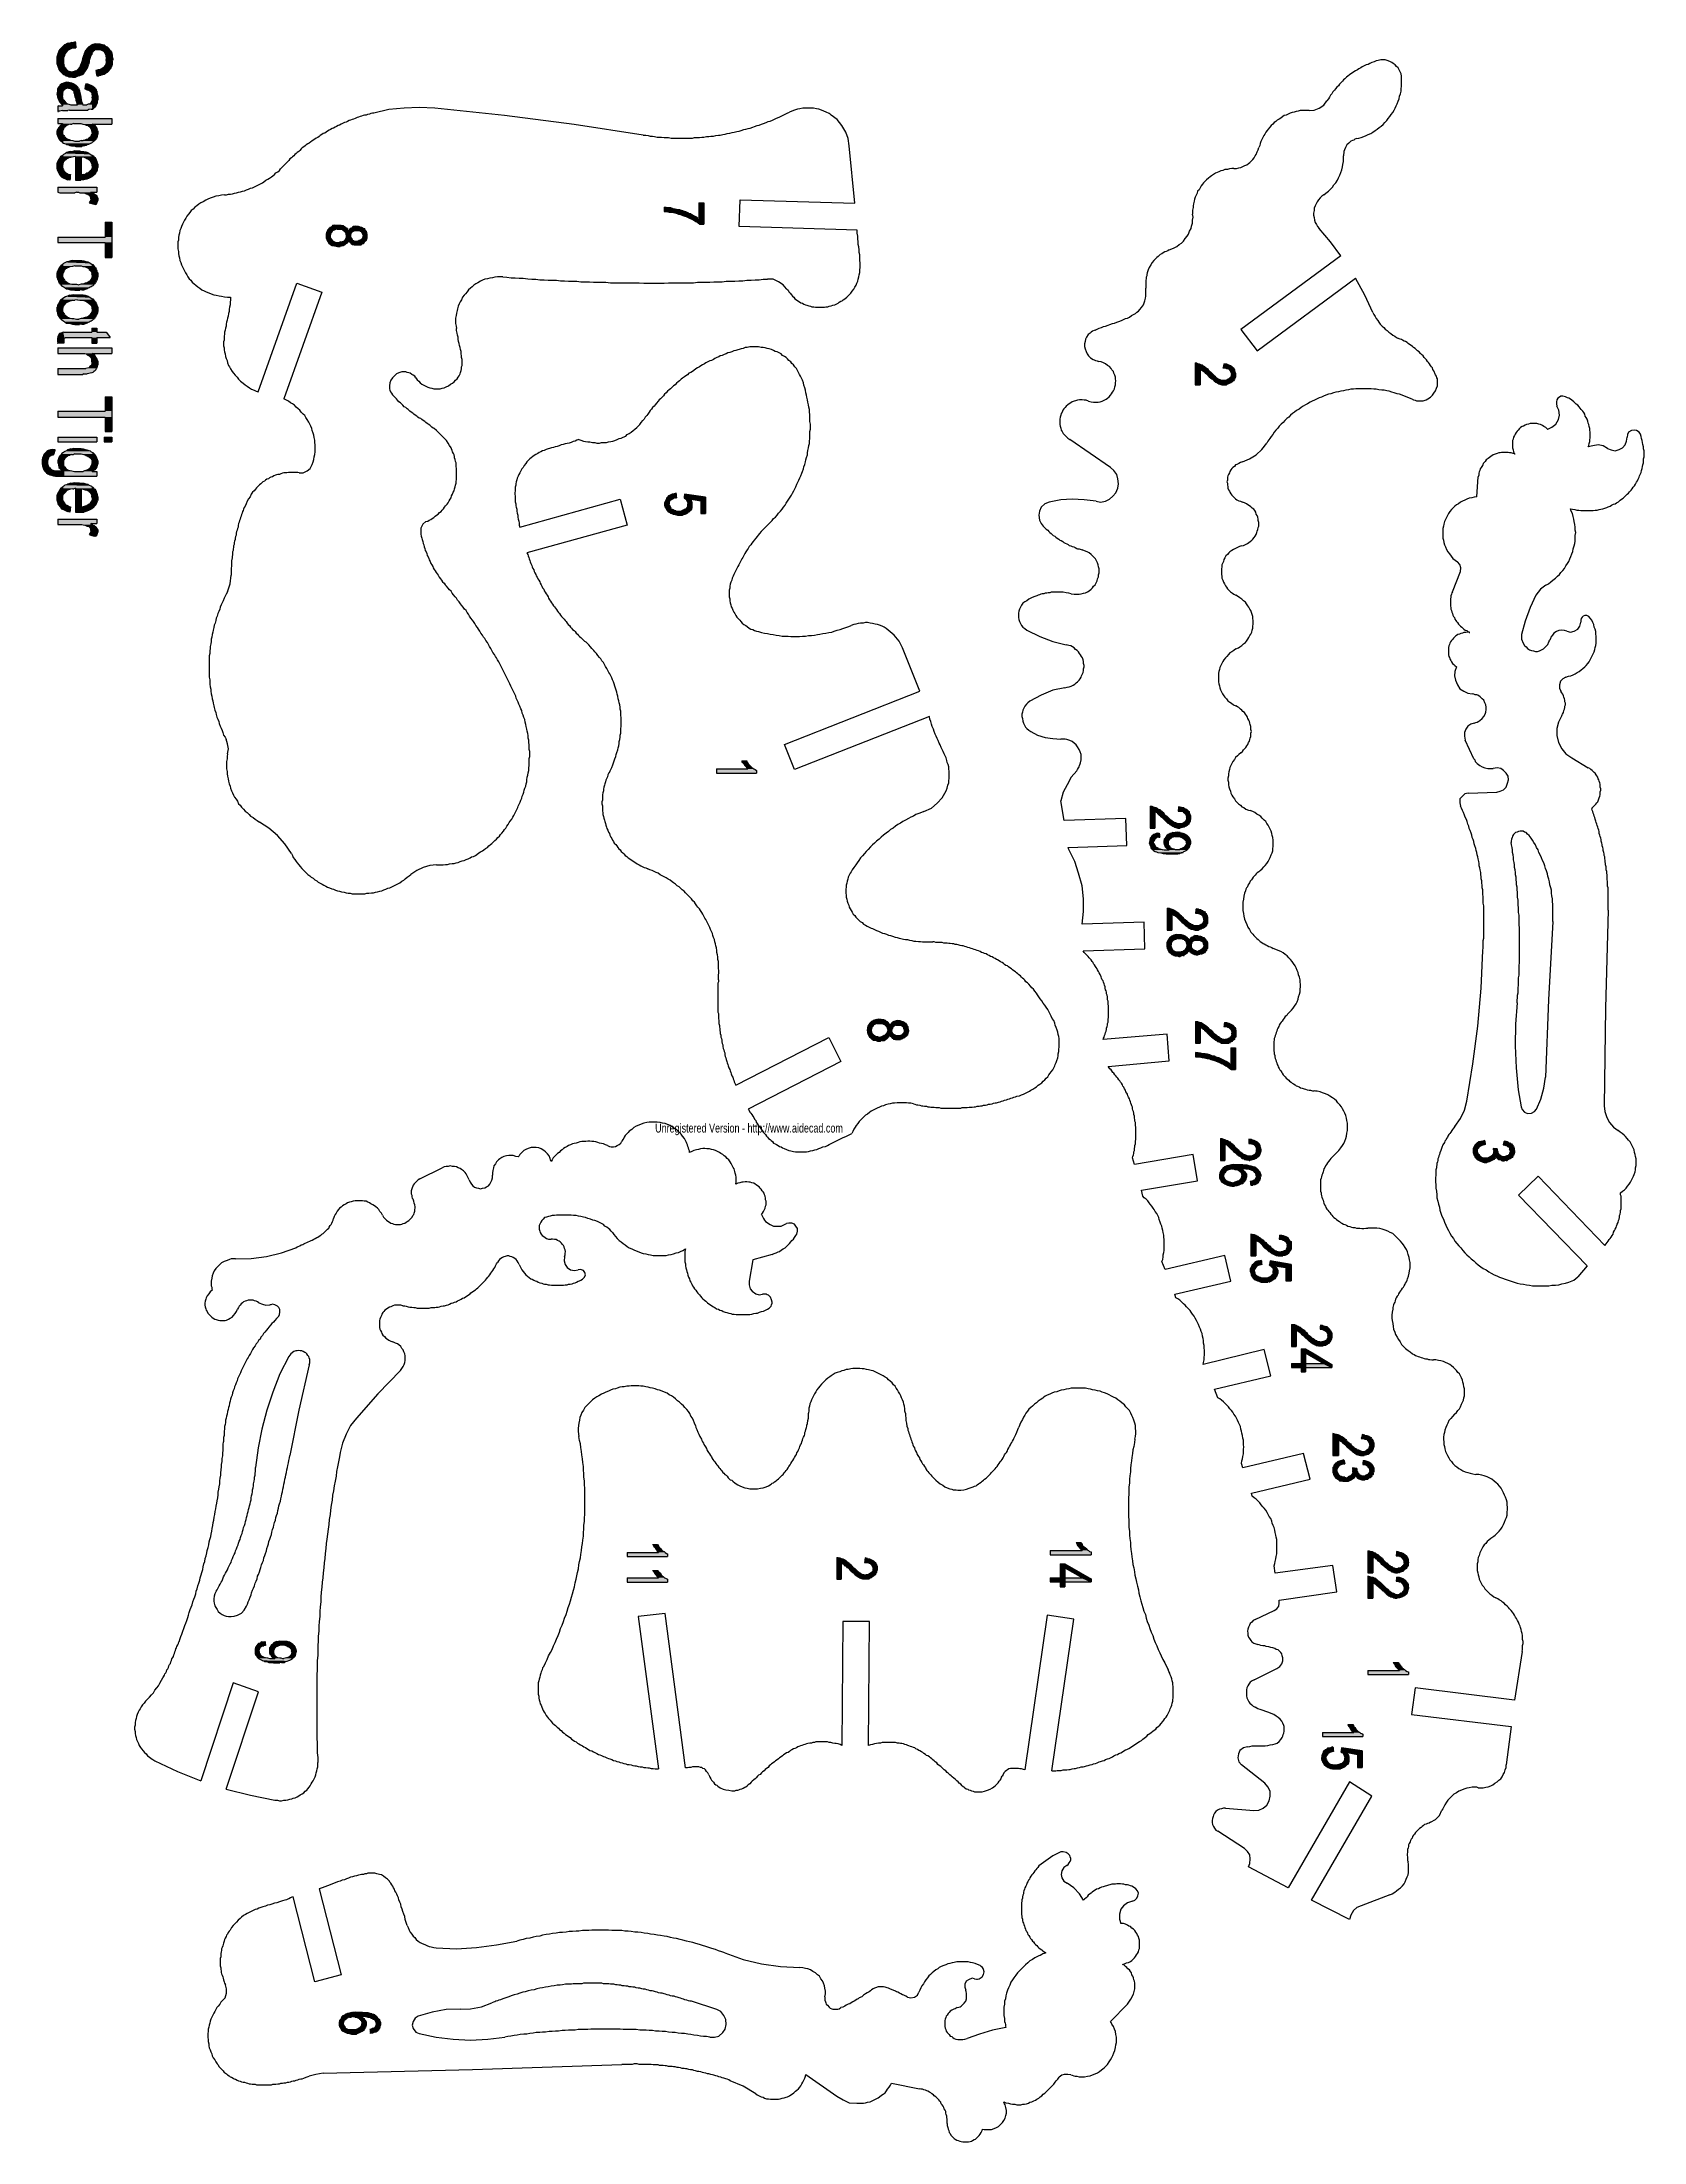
# Model space of a CAD drawing. Extents: x -1063 to 1100, y -467 to 441.
# Drawn here: x 563 to 1100, y -467 to 237 of the extents above; entities that cross this region are included whole.
import ezdxf

# ---------------------------------------------------------------- set-up
doc = ezdxf.new("R2010")
doc.units = 0
doc.layers.get('0').update_dxf_attribs({"color": 250, "linetype": 'CONTINUOUS'})
for name, color, linetype in [('H', 7, 'CONTINUOUS'), ('P', 250, 'CONTINUOUS'), ('TEXT', 250, 'CONTINUOUS')]:
    doc.layers.add(name, color=color, linetype=linetype)
doc.styles.get("Standard").update_dxf_attribs({"font": 'txt', "width": 0.75})

# ---------------------------------------------------------------- blocks, each defined once
blk = doc.blocks.new('*U441')
at = {"layer": 'TEXT', "color": 240, "linetype": 'CONTINUOUS', "width": 0.75}
blk.add_text('Unregistered Version - http://www.aidecad.com', height=3, dxfattribs=at).set_placement((768.8, -128.42))
blk = doc.blocks.new('*U442')
at = {"layer": 'H', "color": 0, "linetype": 'CONTINUOUS'}
for p, q in [((1007.47, -268.58), (1007.97, -268.58)), ((1007.47, -268.58), (1007.47, -268.75)), ((1007.47, -268.75), (1007.47, -269.08)), ((1007.47, -269.08), (1007.47, -269.25)), ((1007.47, -269.25), (1007.47, -269.58)), ((1007.47, -269.58), (1007.47, -269.75)), ((1007.47, -269.75), (1007.47, -270.08)), ((1007.47, -270.08), (1007.47, -270.42)), ((1007.47, -270.42), (1007.47, -270.58)), ((1007.47, -270.58), (1007.47, -270.75)), ((1007.47, -270.75), (1007.47, -270.92)), ((1007.47, -270.92), (1007.47, -271.08)), ((1007.47, -271.08), (1007.47, -271.25)), ((1007.47, -271.25), (1007.47, -271.58)), ((1007.47, -271.58), (1007.47, -271.92)), ((1007.47, -271.92), (1007.47, -272.08)), ((1007.47, -272.08), (1007.47, -272.25)), ((1007.47, -272.25), (1007.47, -272.42)), ((1007.47, -272.42), (1007.47, -272.58)), ((1007.47, -272.58), (1007.47, -272.92)), ((1007.47, -272.92), (1007.47, -273.25)), ((1007.47, -273.25), (1007.47, -273.42)), ((1007.47, -273.42), (1007.47, -273.58)), ((1007.47, -273.58), (1007.47, -273.75)), ((1007.47, -273.75), (1007.47, -273.92)), ((1007.47, -273.92), (1007.47, -274.08)), ((1007.47, -274.08), (1007.47, -274.25)), ((1007.47, -274.25), (1007.47, -274.42)), ((1007.97, -268.58), (1008.47, -268.75)), ((1008.47, -268.75), (1008.97, -268.75)), ((1008.97, -268.75), (1009.47, -269.08)), ((1009.13, -270.42), (1009.13, -270.58)), ((1009.13, -270.42), (1009.3, -270.58)), ((1009.13, -270.58), (1009.13, -270.75)), ((1009.13, -270.75), (1009.13, -270.92)), ((1009.13, -270.92), (1009.13, -271.08)), ((1009.13, -271.08), (1009.13, -271.25)), ((1009.13, -271.25), (1009.13, -271.58)), ((1009.13, -271.58), (1009.13, -271.92)), ((1009.13, -271.92), (1009.13, -272.08)), ((1009.13, -272.08), (1009.13, -272.25)), ((1009.13, -272.25), (1009.13, -272.42)), ((1009.13, -272.42), (1009.13, -272.58)), ((1009.13, -272.58), (1009.13, -272.92)), ((1009.13, -272.92), (1009.13, -273.25)), ((1009.13, -273.25), (1009.13, -273.42)), ((1009.13, -273.42), (1009.13, -273.58)), ((1009.13, -273.58), (1009.13, -273.75)), ((1009.13, -273.75), (1009.13, -273.92)), ((1009.13, -273.92), (1009.13, -274.08)), ((1009.13, -274.08), (1009.13, -274.25)), ((1009.13, -274.25), (1009.13, -274.42)), ((1009.3, -270.58), (1009.63, -270.75)), ((1009.47, -269.08), (1009.97, -269.25)), ((1009.63, -270.75), (1009.97, -270.92)), ((1009.97, -269.25), (1010.3, -269.58)), ((1009.97, -270.92), (1010.05, -271.08)), ((1010.05, -271.08), (1010.13, -271.25)), ((1010.13, -271.25), (1010.47, -271.25)), ((1010.3, -269.58), (1010.8, -269.75)), ((1010.47, -271.25), (1010.63, -271.58)), ((1010.63, -271.58), (1010.8, -271.92)), ((1010.8, -269.75), (1011.13, -270.08)), ((1010.8, -271.92), (1011.3, -272.08)), ((1011.13, -270.08), (1011.47, -270.42)), ((1011.3, -272.08), (1011.43, -272.25)), ((1011.43, -272.25), (1011.57, -272.42)), ((1011.47, -270.42), (1011.72, -270.58)), ((1011.57, -272.42), (1011.7, -272.58)), ((1011.7, -272.58), (1011.97, -272.92)), ((1011.72, -270.58), (1011.97, -270.75)), ((1011.97, -270.75), (1012.13, -270.92)), ((1011.97, -272.92), (1012.41, -273.25)), ((1012.13, -270.92), (1012.3, -271.08)), ((1012.3, -271.08), (1012.41, -271.25)), ((1012.41, -271.25), (1012.63, -271.58)), ((1012.41, -273.25), (1012.63, -273.42)), ((1012.63, -271.58), (1012.97, -271.92)), ((1012.63, -273.42), (1012.8, -273.58)), ((1012.8, -273.58), (1012.97, -273.75)), ((1012.97, -271.92), (1013.13, -272.08)), ((1012.97, -273.75), (1013.13, -273.92)), ((1013.13, -272.08), (1013.3, -272.25)), ((1013.13, -273.92), (1013.35, -274.08)), ((1013.3, -272.25), (1013.55, -272.42)), ((1013.35, -274.08), (1013.58, -274.25)), ((1013.55, -272.42), (1013.8, -272.58)), ((1013.58, -274.25), (1013.8, -274.42)), ((1013.8, -272.58), (1014.13, -272.92)), ((1014.13, -272.92), (1014.47, -273.25)), ((1014.47, -273.25), (1014.63, -273.42)), ((1014.63, -273.42), (1014.8, -273.42)), ((1014.8, -273.42), (1014.97, -273.58)), ((1014.97, -273.58), (1015.13, -273.75)), ((1015.13, -273.75), (1015.3, -273.75)), ((1015.3, -273.75), (1015.47, -273.75)), ((1015.47, -273.75), (1015.63, -273.92)), ((1015.63, -273.92), (1015.8, -274.08)), ((1015.8, -274.08), (1016.3, -274.25)), ((1016.3, -274.25), (1016.8, -274.42)), ((1017.97, -274.25), (1017.63, -274.42)), ((1017.97, -274.25), (1018.47, -274.25)), ((1018.63, -274.08), (1018.47, -274.25)), ((1018.8, -273.92), (1018.63, -274.08)), ((1018.97, -273.75), (1018.8, -273.92)), ((1019.13, -273.58), (1018.97, -273.75)), ((1019.3, -273.42), (1019.13, -273.58)), ((1019.47, -273.25), (1019.3, -273.42)), ((1019.63, -272.92), (1019.47, -273.25)), ((1019.63, -272.42), (1019.63, -272.58)), ((1019.64, -272.58), (1019.63, -272.42)), ((1019.63, -272.58), (1019.63, -272.92)), ((1019.64, -272.58), (1019.67, -272.92)), ((1019.67, -272.92), (1019.69, -273.25)), ((1019.69, -273.25), (1019.7, -273.42)), ((1019.7, -273.42), (1019.71, -273.58)), ((1019.71, -273.58), (1019.72, -273.75)), ((1019.72, -273.75), (1019.73, -273.92)), ((1019.73, -273.92), (1019.74, -274.08)), ((1019.74, -274.08), (1019.75, -274.25)), ((1019.75, -274.25), (1019.77, -274.42)), ((1007.47, -274.42), (1007.47, -274.92)), ((1007.47, -274.92), (1007.47, -275.08)), ((1007.47, -275.08), (1007.47, -275.25)), ((1007.47, -275.25), (1007.47, -275.42)), ((1007.47, -275.42), (1007.47, -275.58)), ((1007.47, -275.58), (1007.47, -275.75)), ((1007.47, -275.75), (1007.47, -275.92)), ((1007.47, -275.92), (1009.13, -275.92)), ((1009.13, -274.42), (1009.13, -274.92)), ((1009.13, -274.92), (1009.13, -275.08)), ((1009.13, -275.08), (1009.13, -275.25)), ((1009.13, -275.25), (1009.13, -275.42)), ((1009.13, -275.42), (1009.13, -275.58)), ((1009.13, -275.58), (1009.13, -275.75)), ((1009.13, -275.75), (1009.13, -275.92)), ((1013.8, -274.42), (1014.3, -274.92)), ((1014.3, -274.92), (1014.8, -275.08)), ((1014.8, -275.08), (1015.13, -275.25)), ((1015.13, -275.25), (1015.3, -275.42)), ((1015.3, -275.42), (1015.47, -275.58)), ((1015.47, -275.58), (1015.97, -275.58)), ((1015.97, -275.58), (1016.3, -275.75)), ((1016.3, -275.75), (1016.8, -275.92)), ((1016.8, -274.42), (1017.13, -274.42)), ((1016.8, -275.92), (1017.47, -275.92)), ((1017.13, -274.42), (1017.63, -274.42)), ((1017.8, -275.75), (1017.47, -275.92)), ((1017.8, -275.75), (1018.13, -275.75)), ((1018.72, -275.58), (1018.13, -275.75)), ((1019.3, -275.42), (1018.72, -275.58)), ((1019.38, -275.25), (1019.3, -275.42)), ((1019.47, -275.08), (1019.38, -275.25)), ((1019.8, -274.92), (1019.47, -275.08)), ((1019.77, -274.42), (1019.8, -274.92))]:
    blk.add_line(p, q, dxfattribs=at)
for points in [[(1007.47, -268.58), (1007.47, -268.58), (1007.97, -268.58)], [(1007.47, -268.58), (1007.47, -268.75), (1008.47, -268.75)], [(1007.47, -268.75), (1007.47, -269.08), (1009.47, -269.08)], [(1007.47, -269.08), (1007.47, -269.25), (1009.97, -269.25)], [(1007.47, -269.25), (1007.47, -269.58), (1010.3, -269.58)], [(1007.47, -269.58), (1007.47, -269.75), (1010.8, -269.75)], [(1007.47, -269.75), (1007.47, -270.08), (1011.13, -270.08)], [(1007.47, -270.08), (1007.47, -270.42), (1011.47, -270.42)], [(1007.47, -270.42), (1007.47, -270.58), (1009.13, -270.58)], [(1007.47, -270.58), (1007.47, -270.75), (1009.13, -270.75)], [(1007.47, -270.75), (1007.47, -270.92), (1009.13, -270.92)], [(1007.47, -270.92), (1007.47, -271.08), (1009.13, -271.08)], [(1007.47, -271.08), (1007.47, -271.25), (1009.13, -271.25)], [(1007.47, -271.25), (1007.47, -271.58), (1009.13, -271.58)], [(1007.47, -271.58), (1007.47, -271.92), (1009.13, -271.92)], [(1007.47, -271.92), (1007.47, -272.08), (1009.13, -272.08)], [(1007.47, -272.08), (1007.47, -272.25), (1009.13, -272.25)], [(1007.47, -272.25), (1007.47, -272.42), (1009.13, -272.42)], [(1007.47, -272.42), (1007.47, -272.58), (1009.13, -272.58)], [(1007.47, -272.58), (1007.47, -272.92), (1009.13, -272.92)], [(1007.47, -272.92), (1007.47, -273.25), (1009.13, -273.25)], [(1007.47, -273.25), (1007.47, -273.42), (1009.13, -273.42)], [(1007.47, -273.42), (1007.47, -273.58), (1009.13, -273.58)], [(1007.47, -273.58), (1007.47, -273.75), (1009.13, -273.75)], [(1007.47, -273.75), (1007.47, -273.92), (1009.13, -273.92)], [(1007.47, -273.92), (1007.47, -274.08), (1009.13, -274.08)], [(1007.47, -274.08), (1007.47, -274.25), (1009.13, -274.25)], [(1007.47, -274.25), (1007.47, -274.42), (1009.13, -274.42)], [(1008.47, -268.75), (1008.47, -268.75), (1008.97, -268.75)], [(1009.13, -270.42), (1009.3, -270.58), (1011.72, -270.58)], [(1009.3, -270.58), (1009.63, -270.75), (1011.97, -270.75)], [(1009.63, -270.75), (1009.97, -270.92), (1012.13, -270.92)], [(1009.97, -270.92), (1010.05, -271.08), (1012.3, -271.08)], [(1010.05, -271.08), (1010.13, -271.25), (1012.41, -271.25)], [(1010.13, -271.25), (1010.13, -271.25), (1010.47, -271.25)], [(1010.47, -271.25), (1010.63, -271.58), (1012.63, -271.58)], [(1010.63, -271.58), (1010.8, -271.92), (1012.97, -271.92)], [(1010.8, -271.92), (1011.3, -272.08), (1013.13, -272.08)], [(1011.3, -272.08), (1011.43, -272.25), (1013.3, -272.25)], [(1011.43, -272.25), (1011.57, -272.42), (1013.55, -272.42)], [(1011.57, -272.42), (1011.7, -272.58), (1013.8, -272.58)], [(1011.7, -272.58), (1011.97, -272.92), (1014.13, -272.92)], [(1011.97, -272.92), (1012.41, -273.25), (1014.47, -273.25)], [(1012.41, -273.25), (1012.63, -273.42), (1014.63, -273.42)], [(1012.63, -273.42), (1012.8, -273.58), (1014.97, -273.58)], [(1012.8, -273.58), (1012.97, -273.75), (1015.13, -273.75)], [(1012.97, -273.75), (1013.13, -273.92), (1015.63, -273.92)], [(1013.13, -273.92), (1013.35, -274.08), (1015.8, -274.08)], [(1013.35, -274.08), (1013.58, -274.25), (1016.3, -274.25)], [(1013.58, -274.25), (1013.8, -274.42), (1016.8, -274.42)], [(1014.63, -273.42), (1014.63, -273.42), (1014.8, -273.42)], [(1015.13, -273.75), (1015.13, -273.75), (1015.3, -273.75)], [(1015.3, -273.75), (1015.3, -273.75), (1015.47, -273.75)], [(1017.97, -274.25), (1017.63, -274.42), (1019.77, -274.42)], [(1017.97, -274.25), (1017.97, -274.25), (1018.47, -274.25)], [(1018.63, -274.08), (1018.47, -274.25), (1019.75, -274.25)], [(1018.8, -273.92), (1018.63, -274.08), (1019.74, -274.08)], [(1018.97, -273.75), (1018.8, -273.92), (1019.73, -273.92)], [(1019.13, -273.58), (1018.97, -273.75), (1019.72, -273.75)], [(1019.3, -273.42), (1019.13, -273.58), (1019.71, -273.58)], [(1019.47, -273.25), (1019.3, -273.42), (1019.7, -273.42)], [(1019.63, -272.92), (1019.47, -273.25), (1019.69, -273.25)], [(1019.63, -272.42), (1019.63, -272.58), (1019.64, -272.58)], [(1019.63, -272.58), (1019.63, -272.92), (1019.67, -272.92)], [(1007.47, -274.42), (1007.47, -274.92), (1009.13, -274.92)], [(1007.47, -274.92), (1007.47, -275.08), (1009.13, -275.08)], [(1007.47, -275.08), (1007.47, -275.25), (1009.13, -275.25)], [(1007.47, -275.25), (1007.47, -275.42), (1009.13, -275.42)], [(1007.47, -275.42), (1007.47, -275.58), (1009.13, -275.58)], [(1007.47, -275.58), (1007.47, -275.75), (1009.13, -275.75)], [(1007.47, -275.75), (1007.47, -275.92), (1009.13, -275.92)], [(1007.47, -275.92), (1007.47, -275.92), (1009.13, -275.92)], [(1013.8, -274.42), (1014.3, -274.92), (1019.8, -274.92)], [(1014.3, -274.92), (1014.8, -275.08), (1019.47, -275.08)], [(1014.8, -275.08), (1015.13, -275.25), (1019.38, -275.25)], [(1015.13, -275.25), (1015.3, -275.42), (1019.3, -275.42)], [(1015.3, -275.42), (1015.47, -275.58), (1018.72, -275.58)], [(1015.47, -275.58), (1015.47, -275.58), (1015.97, -275.58)], [(1015.97, -275.58), (1016.3, -275.75), (1018.13, -275.75)], [(1016.3, -275.75), (1016.8, -275.92), (1017.47, -275.92)], [(1016.8, -274.42), (1016.8, -274.42), (1017.13, -274.42)], [(1016.8, -275.92), (1016.8, -275.92), (1017.47, -275.92)], [(1017.13, -274.42), (1017.13, -274.42), (1017.63, -274.42)], [(1017.8, -275.75), (1017.8, -275.75), (1018.13, -275.75)]]:
    blk.add_solid(points, dxfattribs=at)
at = {"layer": 'H', "color": 0, "linetype": 'CONTINUOUS', "extrusion": (0, 0, -1)}
for points in [[(-1007.47, -268.58), (-1007.97, -268.58), (-1008.47, -268.75)], [(-1007.47, -268.75), (-1008.97, -268.75), (-1009.47, -269.08)], [(-1007.47, -269.08), (-1009.47, -269.08), (-1009.97, -269.25)], [(-1007.47, -269.25), (-1009.97, -269.25), (-1010.3, -269.58)], [(-1007.47, -269.58), (-1010.3, -269.58), (-1010.8, -269.75)], [(-1007.47, -269.75), (-1010.8, -269.75), (-1011.13, -270.08)], [(-1007.47, -270.08), (-1011.13, -270.08), (-1011.47, -270.42)], [(-1007.47, -270.42), (-1009.13, -270.42), (-1009.13, -270.58)], [(-1007.47, -270.58), (-1009.13, -270.58), (-1009.13, -270.75)], [(-1007.47, -270.75), (-1009.13, -270.75), (-1009.13, -270.92)], [(-1007.47, -270.92), (-1009.13, -270.92), (-1009.13, -271.08)], [(-1007.47, -271.08), (-1009.13, -271.08), (-1009.13, -271.25)], [(-1007.47, -271.25), (-1009.13, -271.25), (-1009.13, -271.58)], [(-1007.47, -271.58), (-1009.13, -271.58), (-1009.13, -271.92)], [(-1007.47, -271.92), (-1009.13, -271.92), (-1009.13, -272.08)], [(-1007.47, -272.08), (-1009.13, -272.08), (-1009.13, -272.25)], [(-1007.47, -272.25), (-1009.13, -272.25), (-1009.13, -272.42)], [(-1007.47, -272.42), (-1009.13, -272.42), (-1009.13, -272.58)], [(-1007.47, -272.58), (-1009.13, -272.58), (-1009.13, -272.92)], [(-1007.47, -272.92), (-1009.13, -272.92), (-1009.13, -273.25)], [(-1007.47, -273.25), (-1009.13, -273.25), (-1009.13, -273.42)], [(-1007.47, -273.42), (-1009.13, -273.42), (-1009.13, -273.58)], [(-1007.47, -273.58), (-1009.13, -273.58), (-1009.13, -273.75)], [(-1007.47, -273.75), (-1009.13, -273.75), (-1009.13, -273.92)], [(-1007.47, -273.92), (-1009.13, -273.92), (-1009.13, -274.08)], [(-1007.47, -274.08), (-1009.13, -274.08), (-1009.13, -274.25)], [(-1007.47, -274.25), (-1009.13, -274.25), (-1009.13, -274.42)], [(-1009.13, -270.42), (-1011.47, -270.42), (-1011.72, -270.58)], [(-1009.3, -270.58), (-1011.72, -270.58), (-1011.97, -270.75)], [(-1009.63, -270.75), (-1011.97, -270.75), (-1012.13, -270.92)], [(-1009.97, -270.92), (-1012.13, -270.92), (-1012.3, -271.08)], [(-1010.05, -271.08), (-1012.3, -271.08), (-1012.41, -271.25)], [(-1010.47, -271.25), (-1012.41, -271.25), (-1012.63, -271.58)], [(-1010.63, -271.58), (-1012.63, -271.58), (-1012.97, -271.92)], [(-1010.8, -271.92), (-1012.97, -271.92), (-1013.13, -272.08)], [(-1011.3, -272.08), (-1013.13, -272.08), (-1013.3, -272.25)], [(-1011.43, -272.25), (-1013.3, -272.25), (-1013.55, -272.42)], [(-1011.57, -272.42), (-1013.55, -272.42), (-1013.8, -272.58)], [(-1011.7, -272.58), (-1013.8, -272.58), (-1014.13, -272.92)], [(-1011.97, -272.92), (-1014.13, -272.92), (-1014.47, -273.25)], [(-1012.41, -273.25), (-1014.47, -273.25), (-1014.63, -273.42)], [(-1012.63, -273.42), (-1014.8, -273.42), (-1014.97, -273.58)], [(-1012.8, -273.58), (-1014.97, -273.58), (-1015.13, -273.75)], [(-1012.97, -273.75), (-1015.47, -273.75), (-1015.63, -273.92)], [(-1013.13, -273.92), (-1015.63, -273.92), (-1015.8, -274.08)], [(-1013.35, -274.08), (-1015.8, -274.08), (-1016.3, -274.25)], [(-1013.58, -274.25), (-1016.3, -274.25), (-1016.8, -274.42)], [(-1017.97, -274.25), (-1019.75, -274.25), (-1019.77, -274.42)], [(-1018.63, -274.08), (-1019.74, -274.08), (-1019.75, -274.25)], [(-1018.8, -273.92), (-1019.73, -273.92), (-1019.74, -274.08)], [(-1018.97, -273.75), (-1019.72, -273.75), (-1019.73, -273.92)], [(-1019.13, -273.58), (-1019.71, -273.58), (-1019.72, -273.75)], [(-1019.3, -273.42), (-1019.7, -273.42), (-1019.71, -273.58)], [(-1019.47, -273.25), (-1019.69, -273.25), (-1019.7, -273.42)], [(-1019.63, -272.58), (-1019.64, -272.58), (-1019.67, -272.92)], [(-1019.63, -272.92), (-1019.67, -272.92), (-1019.69, -273.25)], [(-1007.47, -274.42), (-1009.13, -274.42), (-1009.13, -274.92)], [(-1007.47, -274.92), (-1009.13, -274.92), (-1009.13, -275.08)], [(-1007.47, -275.08), (-1009.13, -275.08), (-1009.13, -275.25)], [(-1007.47, -275.25), (-1009.13, -275.25), (-1009.13, -275.42)], [(-1007.47, -275.42), (-1009.13, -275.42), (-1009.13, -275.58)], [(-1007.47, -275.58), (-1009.13, -275.58), (-1009.13, -275.75)], [(-1007.47, -275.75), (-1009.13, -275.75), (-1009.13, -275.92)], [(-1013.8, -274.42), (-1019.77, -274.42), (-1019.8, -274.92)], [(-1014.3, -274.92), (-1019.8, -274.92), (-1019.47, -275.08)], [(-1014.8, -275.08), (-1019.47, -275.08), (-1019.38, -275.25)], [(-1015.13, -275.25), (-1019.38, -275.25), (-1019.3, -275.42)], [(-1015.3, -275.42), (-1019.3, -275.42), (-1018.72, -275.58)], [(-1015.97, -275.58), (-1018.72, -275.58), (-1018.13, -275.75)], [(-1016.3, -275.75), (-1017.8, -275.75), (-1017.47, -275.92)]]:
    blk.add_solid(points, dxfattribs=at)
blk = doc.blocks.new('*U443')
at = {"layer": 'H', "color": 0, "linetype": 'CONTINUOUS'}
for p, q in [((1016.98, -270.08), (1016.97, -270.25)), ((1016.97, -270.25), (1017.47, -270.25)), ((1017, -269.92), (1016.98, -270.08)), ((1017.06, -269.42), (1017, -269.92)), ((1017.09, -269.08), (1017.06, -269.42)), ((1017.11, -268.92), (1017.09, -269.08)), ((1017.13, -268.75), (1017.11, -268.92)), ((1017.8, -268.92), (1017.13, -268.75)), ((1017.47, -270.25), (1017.97, -270.25)), ((1017.8, -268.92), (1018.63, -269.08)), ((1017.97, -270.25), (1018.3, -270.42)), ((1018.3, -270.42), (1018.63, -270.58)), ((1018.63, -269.08), (1019.47, -269.42)), ((1018.63, -270.58), (1018.8, -270.75)), ((1018.8, -270.75), (1019.13, -271.08)), ((1019.13, -271.08), (1019.35, -271.42)), ((1019.35, -271.42), (1019.47, -271.58)), ((1019.47, -269.42), (1019.97, -269.92)), ((1019.47, -271.58), (1019.57, -272.08)), ((1019.57, -272.08), (1019.63, -272.42)), ((1019.63, -272.42), (1019.7, -272.75)), ((1019.7, -272.75), (1019.8, -273.25)), ((1019.8, -273.25), (1019.8, -273.42)), ((1019.8, -273.42), (1019.8, -273.92)), ((1019.8, -273.92), (1019.8, -274.08)), ((1019.8, -274.08), (1019.8, -274.42)), ((1019.97, -269.92), (1020.3, -270.08)), ((1020.3, -270.08), (1020.38, -270.25)), ((1020.52, -274.08), (1020.3, -274.42)), ((1020.38, -270.25), (1020.47, -270.42)), ((1020.47, -270.42), (1020.63, -270.58)), ((1020.63, -273.92), (1020.52, -274.08)), ((1020.63, -270.58), (1020.8, -270.75)), ((1020.97, -273.42), (1020.63, -273.92)), ((1020.8, -270.75), (1020.88, -271.08)), ((1020.88, -271.08), (1020.97, -271.42)), ((1020.97, -271.42), (1020.97, -271.58)), ((1020.97, -271.58), (1020.97, -272.08)), ((1020.97, -272.08), (1021.13, -272.42)), ((1021.13, -272.42), (1020.97, -272.75)), ((1020.97, -272.75), (1020.97, -273.25)), ((1020.97, -273.25), (1020.97, -273.42)), ((1020.3, -274.42), (1019.8, -274.92)), ((1019.8, -274.92), (1019.8, -274.42))]:
    blk.add_line(p, q, dxfattribs=at)
for points in [[(1016.98, -270.08), (1016.97, -270.25), (1020.38, -270.25)], [(1016.97, -270.25), (1016.97, -270.25), (1017.47, -270.25)], [(1017, -269.92), (1016.98, -270.08), (1020.3, -270.08)], [(1017.06, -269.42), (1017, -269.92), (1019.97, -269.92)], [(1017.09, -269.08), (1017.06, -269.42), (1019.47, -269.42)], [(1017.11, -268.92), (1017.09, -269.08), (1018.63, -269.08)], [(1017.13, -268.75), (1017.11, -268.92), (1017.8, -268.92)], [(1017.47, -270.25), (1017.47, -270.25), (1017.97, -270.25)], [(1017.97, -270.25), (1018.3, -270.42), (1020.47, -270.42)], [(1018.3, -270.42), (1018.63, -270.58), (1020.63, -270.58)], [(1018.63, -270.58), (1018.8, -270.75), (1020.8, -270.75)], [(1018.8, -270.75), (1019.13, -271.08), (1020.88, -271.08)], [(1019.13, -271.08), (1019.35, -271.42), (1020.97, -271.42)], [(1019.35, -271.42), (1019.47, -271.58), (1020.97, -271.58)], [(1019.47, -271.58), (1019.57, -272.08), (1020.97, -272.08)], [(1019.57, -272.08), (1019.63, -272.42), (1021.13, -272.42)], [(1019.63, -272.42), (1019.7, -272.75), (1020.97, -272.75)], [(1019.7, -272.75), (1019.8, -273.25), (1020.97, -273.25)], [(1019.8, -273.25), (1019.8, -273.42), (1020.97, -273.42)], [(1019.8, -273.42), (1019.8, -273.92), (1020.63, -273.92)], [(1019.8, -273.92), (1019.8, -274.08), (1020.52, -274.08)], [(1019.8, -274.08), (1019.8, -274.42), (1020.3, -274.42)]]:
    blk.add_solid(points, dxfattribs=at)
at = {"layer": 'H', "color": 0, "linetype": 'CONTINUOUS', "extrusion": (0, 0, -1)}
for points in [[(-1016.98, -270.08), (-1020.3, -270.08), (-1020.38, -270.25)], [(-1017, -269.92), (-1019.97, -269.92), (-1020.3, -270.08)], [(-1017.06, -269.42), (-1019.47, -269.42), (-1019.97, -269.92)], [(-1017.09, -269.08), (-1018.63, -269.08), (-1019.47, -269.42)], [(-1017.11, -268.92), (-1017.8, -268.92), (-1018.63, -269.08)], [(-1017.97, -270.25), (-1020.38, -270.25), (-1020.47, -270.42)], [(-1018.3, -270.42), (-1020.47, -270.42), (-1020.63, -270.58)], [(-1018.63, -270.58), (-1020.63, -270.58), (-1020.8, -270.75)], [(-1018.8, -270.75), (-1020.8, -270.75), (-1020.88, -271.08)], [(-1019.13, -271.08), (-1020.88, -271.08), (-1020.97, -271.42)], [(-1019.35, -271.42), (-1020.97, -271.42), (-1020.97, -271.58)], [(-1019.47, -271.58), (-1020.97, -271.58), (-1020.97, -272.08)], [(-1019.57, -272.08), (-1020.97, -272.08), (-1021.13, -272.42)], [(-1019.63, -272.42), (-1021.13, -272.42), (-1020.97, -272.75)], [(-1019.7, -272.75), (-1020.97, -272.75), (-1020.97, -273.25)], [(-1019.8, -273.25), (-1020.97, -273.25), (-1020.97, -273.42)], [(-1019.8, -273.42), (-1020.97, -273.42), (-1020.63, -273.92)], [(-1019.8, -273.92), (-1020.63, -273.92), (-1020.52, -274.08)], [(-1019.8, -274.08), (-1020.52, -274.08), (-1020.3, -274.42)], [(-1019.8, -274.42), (-1020.3, -274.42), (-1019.8, -274.92)]]:
    blk.add_solid(points, dxfattribs=at)
blk = doc.blocks.new('*U444')
at = {"layer": 'H', "color": 0, "linetype": 'CONTINUOUS'}
for p, q in [((1007.47, -277.08), (1007.47, -277.25)), ((1008.13, -277.25), (1007.47, -277.08)), ((1007.47, -277.25), (1007.47, -277.42)), ((1007.47, -277.42), (1007.47, -277.58)), ((1007.47, -277.58), (1007.47, -277.75)), ((1007.47, -277.75), (1007.47, -278.08)), ((1007.47, -278.08), (1007.47, -278.42)), ((1007.47, -278.42), (1007.47, -278.75)), ((1007.47, -278.75), (1007.47, -278.92)), ((1007.47, -278.92), (1007.47, -279.08)), ((1007.47, -279.08), (1007.47, -279.42)), ((1007.47, -279.42), (1007.47, -279.58)), ((1007.47, -279.58), (1007.47, -279.92)), ((1007.47, -279.92), (1007.47, -280.25)), ((1007.47, -280.25), (1007.47, -280.42)), ((1007.47, -280.42), (1007.47, -280.75)), ((1007.47, -280.75), (1007.47, -280.92)), ((1007.47, -280.92), (1007.47, -281.08)), ((1007.47, -281.08), (1007.47, -281.42)), ((1008.13, -277.25), (1008.47, -277.25)), ((1008.47, -277.25), (1008.97, -277.42)), ((1008.97, -277.42), (1009.13, -277.42)), ((1009.13, -277.42), (1009.63, -277.58)), ((1009.13, -278.92), (1009.13, -279.08)), ((1009.13, -278.92), (1009.3, -279.08)), ((1009.13, -279.08), (1009.13, -279.42)), ((1009.13, -279.42), (1009.13, -279.58)), ((1009.13, -279.58), (1009.13, -279.92)), ((1009.13, -279.92), (1009.13, -280.25)), ((1009.13, -280.25), (1009.13, -280.42)), ((1009.13, -280.42), (1009.13, -280.75)), ((1009.13, -280.75), (1009.13, -280.92)), ((1009.13, -280.92), (1009.13, -281.08)), ((1009.13, -281.08), (1009.13, -281.42)), ((1009.3, -279.08), (1009.63, -279.42)), ((1009.63, -277.58), (1009.97, -277.75)), ((1009.63, -279.42), (1009.97, -279.58)), ((1009.97, -277.75), (1010.13, -278.08)), ((1009.97, -279.58), (1010.3, -279.92)), ((1010.13, -278.08), (1010.47, -278.08)), ((1010.3, -279.92), (1010.63, -280.25)), ((1010.47, -278.08), (1010.63, -278.42)), ((1010.63, -278.42), (1011.13, -278.75)), ((1010.63, -280.25), (1010.8, -280.42)), ((1010.8, -280.42), (1011.13, -280.75)), ((1011.13, -278.75), (1011.38, -278.92)), ((1011.13, -280.75), (1011.38, -280.92)), ((1011.38, -278.92), (1011.63, -279.08)), ((1011.38, -280.92), (1011.63, -281.08)), ((1011.63, -279.08), (1011.97, -279.42)), ((1011.63, -281.08), (1011.97, -281.42)), ((1011.97, -279.42), (1012.13, -279.58)), ((1012.13, -279.58), (1012.47, -279.92)), ((1012.47, -279.92), (1012.8, -280.25)), ((1012.8, -280.25), (1012.97, -280.42)), ((1012.97, -280.42), (1013.3, -280.75)), ((1013.3, -280.75), (1013.47, -280.92)), ((1013.47, -280.92), (1013.63, -281.08)), ((1013.63, -281.08), (1014.13, -281.42)), ((1019.63, -280.92), (1019.63, -281.08)), ((1019.64, -281.08), (1019.63, -280.92)), ((1019.63, -281.08), (1019.63, -281.42)), ((1019.64, -281.08), (1019.66, -281.42)), ((1007.47, -281.42), (1007.47, -281.75)), ((1007.47, -281.75), (1007.47, -281.92)), ((1007.47, -281.92), (1007.47, -282.08)), ((1007.47, -282.08), (1007.47, -282.25)), ((1007.47, -282.25), (1007.47, -282.42)), ((1007.47, -282.42), (1007.47, -282.58)), ((1007.47, -282.58), (1007.47, -282.75)), ((1007.47, -282.75), (1007.47, -282.92)), ((1007.47, -282.92), (1007.47, -283.08)), ((1007.47, -283.08), (1007.47, -283.58)), ((1007.47, -283.58), (1007.47, -283.75)), ((1007.47, -283.75), (1007.47, -283.92)), ((1007.47, -283.92), (1007.47, -284.08)), ((1007.47, -284.08), (1007.47, -284.25)), ((1007.47, -284.25), (1007.47, -284.42)), ((1007.47, -284.42), (1009.13, -284.42)), ((1009.13, -281.42), (1009.13, -281.75)), ((1009.13, -281.75), (1009.13, -281.92)), ((1009.13, -281.92), (1009.13, -282.08)), ((1009.13, -282.08), (1009.13, -282.25)), ((1009.13, -282.25), (1009.13, -282.42)), ((1009.13, -282.42), (1009.13, -282.58)), ((1009.13, -282.58), (1009.13, -282.75)), ((1009.13, -282.75), (1009.13, -282.92)), ((1009.13, -282.92), (1009.13, -283.08)), ((1009.13, -283.08), (1009.13, -283.58)), ((1009.13, -283.58), (1009.13, -283.75)), ((1009.13, -283.75), (1009.13, -283.92)), ((1009.13, -283.92), (1009.13, -284.08)), ((1009.13, -284.08), (1009.13, -284.25)), ((1009.13, -284.25), (1009.13, -284.42)), ((1011.97, -281.42), (1012.3, -281.75)), ((1012.3, -281.75), (1012.55, -281.92)), ((1012.55, -281.92), (1012.8, -282.08)), ((1012.8, -282.08), (1012.97, -282.25)), ((1012.97, -282.25), (1013.13, -282.42)), ((1013.13, -282.42), (1013.3, -282.58)), ((1013.3, -282.58), (1013.47, -282.75)), ((1013.47, -282.75), (1013.63, -282.92)), ((1013.63, -282.92), (1013.8, -283.08)), ((1013.8, -283.08), (1014.47, -283.58)), ((1014.13, -281.42), (1014.47, -281.75)), ((1014.47, -281.75), (1014.63, -281.92)), ((1014.47, -283.58), (1014.8, -283.75)), ((1014.63, -281.92), (1014.8, -282.08)), ((1014.8, -282.08), (1015.08, -282.25)), ((1014.8, -283.75), (1015.13, -283.92)), ((1015.08, -282.25), (1015.35, -282.42)), ((1015.13, -283.92), (1015.8, -284.08)), ((1015.35, -282.42), (1015.63, -282.58)), ((1015.63, -282.58), (1016.05, -282.75)), ((1015.8, -284.08), (1016.22, -284.25)), ((1016.05, -282.75), (1016.47, -282.92)), ((1016.22, -284.25), (1016.63, -284.42)), ((1016.63, -284.42), (1017.3, -284.42)), ((1018.13, -284.25), (1017.3, -284.42)), ((1018.55, -282.75), (1018.13, -282.92)), ((1018.8, -284.08), (1018.13, -284.25)), ((1018.97, -282.58), (1018.55, -282.75)), ((1019.13, -283.92), (1018.8, -284.08)), ((1019.05, -282.42), (1018.97, -282.58)), ((1019.13, -282.25), (1019.05, -282.42)), ((1019.3, -282.08), (1019.13, -282.25)), ((1019.47, -283.75), (1019.13, -283.92)), ((1019.47, -281.92), (1019.3, -282.08)), ((1019.52, -281.75), (1019.47, -281.92)), ((1019.8, -283.58), (1019.47, -283.75)), ((1019.63, -281.42), (1019.52, -281.75)), ((1019.66, -281.42), (1019.68, -281.75)), ((1019.68, -281.75), (1019.69, -281.92)), ((1019.69, -281.92), (1019.7, -282.08)), ((1019.7, -282.08), (1019.72, -282.25)), ((1019.72, -282.25), (1019.73, -282.42)), ((1019.73, -282.42), (1019.74, -282.58)), ((1019.74, -282.58), (1019.75, -282.75)), ((1019.75, -282.75), (1019.76, -282.92)), ((1019.76, -282.92), (1019.77, -283.08)), ((1019.77, -283.08), (1019.8, -283.58))]:
    blk.add_line(p, q, dxfattribs=at)
for points in [[(1007.47, -277.08), (1007.47, -277.25), (1008.13, -277.25)], [(1007.47, -277.25), (1007.47, -277.42), (1008.97, -277.42)], [(1007.47, -277.42), (1007.47, -277.58), (1009.63, -277.58)], [(1007.47, -277.58), (1007.47, -277.75), (1009.97, -277.75)], [(1007.47, -277.75), (1007.47, -278.08), (1010.13, -278.08)], [(1007.47, -278.08), (1007.47, -278.42), (1010.63, -278.42)], [(1007.47, -278.42), (1007.47, -278.75), (1011.13, -278.75)], [(1007.47, -278.75), (1007.47, -278.92), (1011.38, -278.92)], [(1007.47, -278.92), (1007.47, -279.08), (1009.13, -279.08)], [(1007.47, -279.08), (1007.47, -279.42), (1009.13, -279.42)], [(1007.47, -279.42), (1007.47, -279.58), (1009.13, -279.58)], [(1007.47, -279.58), (1007.47, -279.92), (1009.13, -279.92)], [(1007.47, -279.92), (1007.47, -280.25), (1009.13, -280.25)], [(1007.47, -280.25), (1007.47, -280.42), (1009.13, -280.42)], [(1007.47, -280.42), (1007.47, -280.75), (1009.13, -280.75)], [(1007.47, -280.75), (1007.47, -280.92), (1009.13, -280.92)], [(1007.47, -280.92), (1007.47, -281.08), (1009.13, -281.08)], [(1007.47, -281.08), (1007.47, -281.42), (1009.13, -281.42)], [(1008.13, -277.25), (1008.13, -277.25), (1008.47, -277.25)], [(1008.97, -277.42), (1008.97, -277.42), (1009.13, -277.42)], [(1009.13, -278.92), (1009.3, -279.08), (1011.63, -279.08)], [(1009.3, -279.08), (1009.63, -279.42), (1011.97, -279.42)], [(1009.63, -279.42), (1009.97, -279.58), (1012.13, -279.58)], [(1009.97, -279.58), (1010.3, -279.92), (1012.47, -279.92)], [(1010.13, -278.08), (1010.13, -278.08), (1010.47, -278.08)], [(1010.3, -279.92), (1010.63, -280.25), (1012.8, -280.25)], [(1010.63, -280.25), (1010.8, -280.42), (1012.97, -280.42)], [(1010.8, -280.42), (1011.13, -280.75), (1013.3, -280.75)], [(1011.13, -280.75), (1011.38, -280.92), (1013.47, -280.92)], [(1011.38, -280.92), (1011.63, -281.08), (1013.63, -281.08)], [(1011.63, -281.08), (1011.97, -281.42), (1014.13, -281.42)], [(1019.63, -280.92), (1019.63, -281.08), (1019.64, -281.08)], [(1019.63, -281.08), (1019.63, -281.42), (1019.66, -281.42)], [(1007.47, -281.42), (1007.47, -281.75), (1009.13, -281.75)], [(1007.47, -281.75), (1007.47, -281.92), (1009.13, -281.92)], [(1007.47, -281.92), (1007.47, -282.08), (1009.13, -282.08)], [(1007.47, -282.08), (1007.47, -282.25), (1009.13, -282.25)], [(1007.47, -282.25), (1007.47, -282.42), (1009.13, -282.42)], [(1007.47, -282.42), (1007.47, -282.58), (1009.13, -282.58)], [(1007.47, -282.58), (1007.47, -282.75), (1009.13, -282.75)], [(1007.47, -282.75), (1007.47, -282.92), (1009.13, -282.92)], [(1007.47, -282.92), (1007.47, -283.08), (1009.13, -283.08)], [(1007.47, -283.08), (1007.47, -283.58), (1009.13, -283.58)], [(1007.47, -283.58), (1007.47, -283.75), (1009.13, -283.75)], [(1007.47, -283.75), (1007.47, -283.92), (1009.13, -283.92)], [(1007.47, -283.92), (1007.47, -284.08), (1009.13, -284.08)], [(1007.47, -284.08), (1007.47, -284.25), (1009.13, -284.25)], [(1007.47, -284.25), (1007.47, -284.42), (1009.13, -284.42)], [(1007.47, -284.42), (1007.47, -284.42), (1009.13, -284.42)], [(1011.97, -281.42), (1012.3, -281.75), (1014.47, -281.75)], [(1012.3, -281.75), (1012.55, -281.92), (1014.63, -281.92)], [(1012.55, -281.92), (1012.8, -282.08), (1014.8, -282.08)], [(1012.8, -282.08), (1012.97, -282.25), (1015.08, -282.25)], [(1012.97, -282.25), (1013.13, -282.42), (1015.35, -282.42)], [(1013.13, -282.42), (1013.3, -282.58), (1015.63, -282.58)], [(1013.3, -282.58), (1013.47, -282.75), (1016.05, -282.75)], [(1013.47, -282.75), (1013.63, -282.92), (1016.47, -282.92)], [(1013.63, -282.92), (1013.8, -283.08), (1017.3, -283.08)], [(1013.8, -283.08), (1014.47, -283.58), (1019.8, -283.58)], [(1014.47, -283.58), (1014.8, -283.75), (1019.47, -283.75)], [(1014.8, -283.75), (1015.13, -283.92), (1019.13, -283.92)], [(1015.13, -283.92), (1015.8, -284.08), (1018.8, -284.08)], [(1015.8, -284.08), (1016.22, -284.25), (1018.13, -284.25)], [(1016.22, -284.25), (1016.63, -284.42), (1017.3, -284.42)], [(1016.63, -284.42), (1016.63, -284.42), (1017.3, -284.42)], [(1018.13, -282.92), (1017.3, -283.08), (1019.77, -283.08)], [(1018.55, -282.75), (1018.13, -282.92), (1019.76, -282.92)], [(1018.97, -282.58), (1018.55, -282.75), (1019.75, -282.75)], [(1019.05, -282.42), (1018.97, -282.58), (1019.74, -282.58)], [(1019.13, -282.25), (1019.05, -282.42), (1019.73, -282.42)], [(1019.3, -282.08), (1019.13, -282.25), (1019.72, -282.25)], [(1019.47, -281.92), (1019.3, -282.08), (1019.7, -282.08)], [(1019.52, -281.75), (1019.47, -281.92), (1019.69, -281.92)], [(1019.63, -281.42), (1019.52, -281.75), (1019.68, -281.75)]]:
    blk.add_solid(points, dxfattribs=at)
at = {"layer": 'H', "color": 0, "linetype": 'CONTINUOUS', "extrusion": (0, 0, -1)}
for points in [[(-1007.47, -277.25), (-1008.47, -277.25), (-1008.97, -277.42)], [(-1007.47, -277.42), (-1009.13, -277.42), (-1009.63, -277.58)], [(-1007.47, -277.58), (-1009.63, -277.58), (-1009.97, -277.75)], [(-1007.47, -277.75), (-1009.97, -277.75), (-1010.13, -278.08)], [(-1007.47, -278.08), (-1010.47, -278.08), (-1010.63, -278.42)], [(-1007.47, -278.42), (-1010.63, -278.42), (-1011.13, -278.75)], [(-1007.47, -278.75), (-1011.13, -278.75), (-1011.38, -278.92)], [(-1007.47, -278.92), (-1009.13, -278.92), (-1009.13, -279.08)], [(-1007.47, -279.08), (-1009.13, -279.08), (-1009.13, -279.42)], [(-1007.47, -279.42), (-1009.13, -279.42), (-1009.13, -279.58)], [(-1007.47, -279.58), (-1009.13, -279.58), (-1009.13, -279.92)], [(-1007.47, -279.92), (-1009.13, -279.92), (-1009.13, -280.25)], [(-1007.47, -280.25), (-1009.13, -280.25), (-1009.13, -280.42)], [(-1007.47, -280.42), (-1009.13, -280.42), (-1009.13, -280.75)], [(-1007.47, -280.75), (-1009.13, -280.75), (-1009.13, -280.92)], [(-1007.47, -280.92), (-1009.13, -280.92), (-1009.13, -281.08)], [(-1007.47, -281.08), (-1009.13, -281.08), (-1009.13, -281.42)], [(-1009.13, -278.92), (-1011.38, -278.92), (-1011.63, -279.08)], [(-1009.3, -279.08), (-1011.63, -279.08), (-1011.97, -279.42)], [(-1009.63, -279.42), (-1011.97, -279.42), (-1012.13, -279.58)], [(-1009.97, -279.58), (-1012.13, -279.58), (-1012.47, -279.92)], [(-1010.3, -279.92), (-1012.47, -279.92), (-1012.8, -280.25)], [(-1010.63, -280.25), (-1012.8, -280.25), (-1012.97, -280.42)], [(-1010.8, -280.42), (-1012.97, -280.42), (-1013.3, -280.75)], [(-1011.13, -280.75), (-1013.3, -280.75), (-1013.47, -280.92)], [(-1011.38, -280.92), (-1013.47, -280.92), (-1013.63, -281.08)], [(-1011.63, -281.08), (-1013.63, -281.08), (-1014.13, -281.42)], [(-1019.63, -281.08), (-1019.64, -281.08), (-1019.66, -281.42)], [(-1007.47, -281.42), (-1009.13, -281.42), (-1009.13, -281.75)], [(-1007.47, -281.75), (-1009.13, -281.75), (-1009.13, -281.92)], [(-1007.47, -281.92), (-1009.13, -281.92), (-1009.13, -282.08)], [(-1007.47, -282.08), (-1009.13, -282.08), (-1009.13, -282.25)], [(-1007.47, -282.25), (-1009.13, -282.25), (-1009.13, -282.42)], [(-1007.47, -282.42), (-1009.13, -282.42), (-1009.13, -282.58)], [(-1007.47, -282.58), (-1009.13, -282.58), (-1009.13, -282.75)], [(-1007.47, -282.75), (-1009.13, -282.75), (-1009.13, -282.92)], [(-1007.47, -282.92), (-1009.13, -282.92), (-1009.13, -283.08)], [(-1007.47, -283.08), (-1009.13, -283.08), (-1009.13, -283.58)], [(-1007.47, -283.58), (-1009.13, -283.58), (-1009.13, -283.75)], [(-1007.47, -283.75), (-1009.13, -283.75), (-1009.13, -283.92)], [(-1007.47, -283.92), (-1009.13, -283.92), (-1009.13, -284.08)], [(-1007.47, -284.08), (-1009.13, -284.08), (-1009.13, -284.25)], [(-1007.47, -284.25), (-1009.13, -284.25), (-1009.13, -284.42)], [(-1011.97, -281.42), (-1014.13, -281.42), (-1014.47, -281.75)], [(-1012.3, -281.75), (-1014.47, -281.75), (-1014.63, -281.92)], [(-1012.55, -281.92), (-1014.63, -281.92), (-1014.8, -282.08)], [(-1012.8, -282.08), (-1014.8, -282.08), (-1015.08, -282.25)], [(-1012.97, -282.25), (-1015.08, -282.25), (-1015.35, -282.42)], [(-1013.13, -282.42), (-1015.35, -282.42), (-1015.63, -282.58)], [(-1013.3, -282.58), (-1015.63, -282.58), (-1016.05, -282.75)], [(-1013.47, -282.75), (-1016.05, -282.75), (-1016.47, -282.92)], [(-1013.63, -282.92), (-1016.47, -282.92), (-1017.3, -283.08)], [(-1013.8, -283.08), (-1019.77, -283.08), (-1019.8, -283.58)], [(-1014.47, -283.58), (-1019.8, -283.58), (-1019.47, -283.75)], [(-1014.8, -283.75), (-1019.47, -283.75), (-1019.13, -283.92)], [(-1015.13, -283.92), (-1019.13, -283.92), (-1018.8, -284.08)], [(-1015.8, -284.08), (-1018.8, -284.08), (-1018.13, -284.25)], [(-1016.22, -284.25), (-1018.13, -284.25), (-1017.3, -284.42)], [(-1018.13, -282.92), (-1019.76, -282.92), (-1019.77, -283.08)], [(-1018.55, -282.75), (-1019.75, -282.75), (-1019.76, -282.92)], [(-1018.97, -282.58), (-1019.74, -282.58), (-1019.75, -282.75)], [(-1019.05, -282.42), (-1019.73, -282.42), (-1019.74, -282.58)], [(-1019.13, -282.25), (-1019.72, -282.25), (-1019.73, -282.42)], [(-1019.3, -282.08), (-1019.7, -282.08), (-1019.72, -282.25)], [(-1019.47, -281.92), (-1019.69, -281.92), (-1019.7, -282.08)], [(-1019.52, -281.75), (-1019.68, -281.75), (-1019.69, -281.92)], [(-1019.63, -281.42), (-1019.66, -281.42), (-1019.68, -281.75)]]:
    blk.add_solid(points, dxfattribs=at)
blk = doc.blocks.new('*U445')
at = {"layer": 'H', "color": 0, "linetype": 'CONTINUOUS'}
for p, q in [((1017.01, -278.42), (1016.97, -278.75)), ((1016.97, -278.75), (1017.47, -278.75)), ((1017.07, -277.92), (1017.01, -278.42)), ((1017.11, -277.58), (1017.07, -277.92)), ((1017.13, -277.42), (1017.11, -277.58)), ((1017.13, -277.42), (1017.97, -277.42)), ((1017.47, -278.75), (1017.97, -278.92)), ((1017.97, -277.42), (1018.63, -277.58)), ((1017.97, -278.92), (1018.63, -279.08)), ((1018.63, -277.58), (1019.47, -277.92)), ((1018.63, -279.08), (1018.8, -279.25)), ((1018.8, -279.25), (1019.13, -279.58)), ((1019.13, -279.58), (1019.22, -279.75)), ((1019.22, -279.75), (1019.47, -280.25)), ((1019.47, -277.92), (1019.97, -278.42)), ((1019.47, -280.25), (1019.51, -280.42)), ((1019.51, -280.42), (1019.63, -280.92)), ((1019.63, -280.92), (1019.67, -281.08)), ((1019.67, -281.08), (1019.73, -281.42)), ((1019.97, -278.42), (1020.3, -278.75)), ((1020.3, -278.75), (1020.47, -278.92)), ((1020.47, -278.92), (1020.55, -279.08)), ((1020.55, -279.08), (1020.63, -279.25)), ((1020.63, -279.25), (1020.85, -279.58)), ((1020.85, -279.58), (1020.97, -279.75)), ((1020.97, -279.75), (1020.97, -280.25)), ((1020.97, -280.25), (1020.97, -280.42)), ((1020.97, -280.42), (1021.09, -280.92)), ((1021.13, -281.08), (1020.97, -281.42)), ((1021.09, -280.92), (1021.13, -281.08)), ((1019.73, -281.42), (1019.8, -281.75)), ((1019.8, -281.75), (1019.8, -282.08)), ((1019.8, -282.08), (1019.8, -282.58)), ((1019.8, -282.58), (1019.8, -283.08)), ((1020.3, -283.08), (1019.8, -283.58)), ((1019.8, -283.58), (1019.8, -283.08)), ((1020.63, -282.58), (1020.3, -283.08)), ((1020.8, -282.08), (1020.63, -282.58)), ((1020.88, -281.75), (1020.8, -282.08)), ((1020.97, -281.42), (1020.88, -281.75))]:
    blk.add_line(p, q, dxfattribs=at)
for points in [[(1017.01, -278.42), (1016.97, -278.75), (1020.3, -278.75)], [(1016.97, -278.75), (1016.97, -278.75), (1017.47, -278.75)], [(1017.07, -277.92), (1017.01, -278.42), (1019.97, -278.42)], [(1017.11, -277.58), (1017.07, -277.92), (1019.47, -277.92)], [(1017.13, -277.42), (1017.11, -277.58), (1018.63, -277.58)], [(1017.13, -277.42), (1017.13, -277.42), (1017.97, -277.42)], [(1017.47, -278.75), (1017.97, -278.92), (1020.47, -278.92)], [(1017.97, -278.92), (1018.63, -279.08), (1020.55, -279.08)], [(1018.63, -279.08), (1018.8, -279.25), (1020.63, -279.25)], [(1018.8, -279.25), (1019.13, -279.58), (1020.85, -279.58)], [(1019.13, -279.58), (1019.22, -279.75), (1020.97, -279.75)], [(1019.22, -279.75), (1019.47, -280.25), (1020.97, -280.25)], [(1019.47, -280.25), (1019.51, -280.42), (1020.97, -280.42)], [(1019.51, -280.42), (1019.63, -280.92), (1021.09, -280.92)], [(1019.63, -280.92), (1019.67, -281.08), (1021.13, -281.08)], [(1019.67, -281.08), (1019.73, -281.42), (1020.97, -281.42)], [(1019.73, -281.42), (1019.8, -281.75), (1020.88, -281.75)], [(1019.8, -281.75), (1019.8, -282.08), (1020.8, -282.08)], [(1019.8, -282.08), (1019.8, -282.58), (1020.63, -282.58)], [(1019.8, -282.58), (1019.8, -283.08), (1020.3, -283.08)]]:
    blk.add_solid(points, dxfattribs=at)
at = {"layer": 'H', "color": 0, "linetype": 'CONTINUOUS', "extrusion": (0, 0, -1)}
for points in [[(-1017.01, -278.42), (-1019.97, -278.42), (-1020.3, -278.75)], [(-1017.07, -277.92), (-1019.47, -277.92), (-1019.97, -278.42)], [(-1017.11, -277.58), (-1018.63, -277.58), (-1019.47, -277.92)], [(-1017.13, -277.42), (-1017.97, -277.42), (-1018.63, -277.58)], [(-1017.47, -278.75), (-1020.3, -278.75), (-1020.47, -278.92)], [(-1017.97, -278.92), (-1020.47, -278.92), (-1020.55, -279.08)], [(-1018.63, -279.08), (-1020.55, -279.08), (-1020.63, -279.25)], [(-1018.8, -279.25), (-1020.63, -279.25), (-1020.85, -279.58)], [(-1019.13, -279.58), (-1020.85, -279.58), (-1020.97, -279.75)], [(-1019.22, -279.75), (-1020.97, -279.75), (-1020.97, -280.25)], [(-1019.47, -280.25), (-1020.97, -280.25), (-1020.97, -280.42)], [(-1019.51, -280.42), (-1020.97, -280.42), (-1021.09, -280.92)], [(-1019.63, -280.92), (-1021.09, -280.92), (-1021.13, -281.08)], [(-1019.67, -281.08), (-1021.13, -281.08), (-1020.97, -281.42)], [(-1019.73, -281.42), (-1020.97, -281.42), (-1020.88, -281.75)], [(-1019.8, -281.75), (-1020.88, -281.75), (-1020.8, -282.08)], [(-1019.8, -282.08), (-1020.8, -282.08), (-1020.63, -282.58)], [(-1019.8, -282.58), (-1020.63, -282.58), (-1020.3, -283.08)], [(-1019.8, -283.08), (-1020.3, -283.08), (-1019.8, -283.58)]]:
    blk.add_solid(points, dxfattribs=at)
blk = doc.blocks.new('*U446')
at = {"layer": 'H', "color": 0, "linetype": 'CONTINUOUS'}
for p, q in [((995.8, -229.25), (995.8, -229.42)), ((996.47, -229.42), (995.8, -229.25)), ((995.8, -229.42), (995.8, -229.58)), ((995.8, -229.58), (995.8, -229.75)), ((995.8, -229.75), (995.8, -230.08)), ((995.8, -230.08), (995.8, -230.25)), ((995.8, -230.25), (995.8, -230.58)), ((995.8, -230.58), (995.8, -230.92)), ((995.8, -230.92), (995.8, -231.25)), ((995.8, -231.25), (995.8, -231.58)), ((995.8, -231.58), (995.8, -231.75)), ((995.8, -231.75), (995.8, -232.08)), ((995.8, -232.08), (995.8, -232.42)), ((996.47, -229.42), (996.97, -229.42)), ((996.97, -229.42), (997.47, -229.58)), ((997.47, -229.58), (997.97, -229.75)), ((997.63, -231.25), (997.63, -231.58)), ((997.63, -231.25), (998.13, -231.58)), ((997.63, -231.58), (997.63, -231.75)), ((997.63, -231.75), (997.63, -232.08)), ((997.63, -232.08), (997.63, -232.42)), ((997.97, -229.75), (998.47, -230.08)), ((998.13, -231.58), (998.35, -231.75)), ((998.35, -231.75), (998.8, -232.08)), ((998.47, -230.08), (998.8, -230.25)), ((998.8, -230.25), (999.3, -230.58)), ((998.8, -232.08), (999.13, -232.42)), ((999.3, -230.58), (999.63, -230.92)), ((999.63, -230.92), (1000.13, -231.25)), ((1000.13, -231.25), (1000.35, -231.58)), ((1000.35, -231.58), (1000.47, -231.75)), ((1000.47, -231.75), (1000.8, -232.08)), ((1000.8, -232.08), (1001.3, -232.42)), ((995.8, -232.42), (995.8, -232.58)), ((995.8, -232.58), (995.8, -232.75)), ((995.8, -232.75), (995.8, -233.08)), ((995.8, -233.08), (995.8, -233.25)), ((995.8, -233.25), (995.8, -233.42)), ((995.8, -233.42), (995.8, -233.58)), ((995.8, -233.58), (995.8, -233.75)), ((995.8, -233.75), (995.8, -233.92)), ((995.8, -233.92), (995.8, -234.08)), ((995.8, -234.08), (995.8, -234.25)), ((995.8, -234.25), (995.8, -234.42)), ((995.8, -234.42), (995.8, -234.58)), ((995.8, -234.58), (995.8, -234.75)), ((995.8, -234.75), (995.8, -234.92)), ((995.8, -234.92), (995.8, -235.08)), ((995.8, -235.08), (995.8, -235.25)), ((995.8, -235.25), (995.8, -235.75)), ((995.8, -235.75), (995.8, -236.08)), ((995.8, -236.08), (995.8, -236.25)), ((995.8, -236.25), (995.8, -236.42)), ((995.8, -236.42), (995.8, -236.58)), ((995.8, -236.58), (997.63, -236.58)), ((997.63, -232.42), (997.63, -232.58)), ((997.63, -232.58), (997.63, -232.75)), ((997.63, -232.75), (997.63, -233.08)), ((997.63, -233.08), (997.63, -233.25)), ((997.63, -233.25), (997.63, -233.42)), ((997.63, -233.42), (997.63, -233.58)), ((997.63, -233.58), (997.63, -233.75)), ((997.63, -233.75), (997.63, -233.92)), ((997.63, -233.92), (997.63, -234.08)), ((997.63, -234.08), (997.63, -234.25)), ((997.63, -234.25), (997.63, -234.42)), ((997.63, -234.42), (997.63, -234.58)), ((997.63, -234.58), (997.63, -234.75)), ((997.63, -234.75), (997.63, -234.92)), ((997.63, -234.92), (997.63, -235.08)), ((997.63, -235.08), (997.63, -235.25)), ((997.63, -235.25), (997.63, -235.75)), ((997.63, -235.75), (997.63, -236.08)), ((997.63, -236.08), (997.63, -236.25)), ((997.63, -236.25), (997.63, -236.42)), ((997.63, -236.42), (997.63, -236.58)), ((999.13, -232.42), (999.3, -232.58)), ((999.3, -232.58), (999.52, -232.75)), ((999.52, -232.75), (999.97, -233.08)), ((999.97, -233.08), (1000.09, -233.25)), ((1000.09, -233.25), (1000.22, -233.42)), ((1000.22, -233.42), (1000.34, -233.58)), ((1000.34, -233.58), (1000.47, -233.75)), ((1000.47, -233.75), (1000.69, -233.92)), ((1000.69, -233.92), (1000.91, -234.08)), ((1000.91, -234.08), (1001.13, -234.25)), ((1001.13, -234.25), (1001.3, -234.42)), ((1001.3, -232.42), (1001.47, -232.58)), ((1001.3, -234.42), (1001.47, -234.58)), ((1001.47, -232.58), (1001.63, -232.75)), ((1001.47, -234.58), (1001.63, -234.75)), ((1001.63, -232.75), (1001.85, -233.08)), ((1001.63, -234.75), (1001.85, -234.92)), ((1001.85, -233.08), (1001.97, -233.25)), ((1001.85, -234.92), (1002.08, -235.08)), ((1001.97, -233.25), (1002.22, -233.42)), ((1002.08, -235.08), (1002.3, -235.25)), ((1002.22, -233.42), (1002.47, -233.58)), ((1002.3, -235.25), (1002.97, -235.75)), ((1002.47, -233.58), (1002.63, -233.75)), ((1002.63, -233.75), (1002.8, -233.92)), ((1002.8, -233.92), (1003.05, -234.08)), ((1002.97, -235.75), (1003.47, -236.08)), ((1003.05, -234.08), (1003.3, -234.25)), ((1003.3, -234.25), (1003.63, -234.42)), ((1003.47, -236.08), (1003.8, -236.25)), ((1003.63, -234.42), (1003.8, -234.58)), ((1003.8, -234.58), (1004.3, -234.75)), ((1003.8, -236.25), (1004.13, -236.42)), ((1004.13, -236.42), (1004.97, -236.58)), ((1004.3, -234.75), (1004.8, -234.92)), ((1004.8, -234.92), (1005.13, -235.08)), ((1004.97, -236.58), (1005.63, -236.58)), ((1005.13, -235.08), (1005.3, -235.25)), ((1005.3, -235.25), (1005.8, -235.25)), ((1005.63, -236.58), (1006.3, -236.58)), ((1005.8, -235.25), (1006.63, -235.25)), ((1007.13, -236.42), (1006.3, -236.58)), ((1006.97, -235.08), (1006.63, -235.25)), ((1007.05, -234.92), (1006.97, -235.08)), ((1007.13, -234.75), (1007.05, -234.92)), ((1007.47, -234.58), (1007.13, -234.75)), ((1007.63, -236.25), (1007.13, -236.42)), ((1007.8, -234.42), (1007.47, -234.58)), ((1007.97, -236.08), (1007.63, -236.25)), ((1007.88, -233.92), (1007.8, -234.08)), ((1007.8, -234.08), (1007.8, -234.25)), ((1007.8, -234.25), (1007.8, -234.42)), ((1007.97, -233.75), (1007.88, -233.92)), ((1008.05, -233.58), (1007.97, -233.75)), ((1008.3, -235.75), (1007.97, -236.08)), ((1008.13, -233.42), (1008.05, -233.58)), ((1008.13, -233.08), (1008.13, -233.25)), ((1008.14, -233.25), (1008.13, -233.08)), ((1008.13, -233.25), (1008.13, -233.42)), ((1008.14, -233.25), (1008.15, -233.42)), ((1008.15, -233.42), (1008.16, -233.58)), ((1008.16, -233.58), (1008.17, -233.75)), ((1008.17, -233.75), (1008.18, -233.92)), ((1008.18, -233.92), (1008.19, -234.08)), ((1008.19, -234.08), (1008.2, -234.25)), ((1008.2, -234.25), (1008.22, -234.42)), ((1008.22, -234.42), (1008.23, -234.58)), ((1008.23, -234.58), (1008.24, -234.75)), ((1008.24, -234.75), (1008.25, -234.92)), ((1008.25, -234.92), (1008.26, -235.08)), ((1008.26, -235.08), (1008.27, -235.25)), ((1008.27, -235.25), (1008.3, -235.75))]:
    blk.add_line(p, q, dxfattribs=at)
for points in [[(995.8, -229.25), (995.8, -229.42), (996.47, -229.42)], [(995.8, -229.42), (995.8, -229.58), (997.47, -229.58)], [(995.8, -229.58), (995.8, -229.75), (997.97, -229.75)], [(995.8, -229.75), (995.8, -230.08), (998.47, -230.08)], [(995.8, -230.08), (995.8, -230.25), (998.8, -230.25)], [(995.8, -230.25), (995.8, -230.58), (999.3, -230.58)], [(995.8, -230.58), (995.8, -230.92), (999.63, -230.92)], [(995.8, -230.92), (995.8, -231.25), (1000.13, -231.25)], [(995.8, -231.25), (995.8, -231.58), (997.63, -231.58)], [(995.8, -231.58), (995.8, -231.75), (997.63, -231.75)], [(995.8, -231.75), (995.8, -232.08), (997.63, -232.08)], [(995.8, -232.08), (995.8, -232.42), (997.63, -232.42)], [(996.47, -229.42), (996.47, -229.42), (996.97, -229.42)], [(997.63, -231.25), (998.13, -231.58), (1000.35, -231.58)], [(998.13, -231.58), (998.35, -231.75), (1000.47, -231.75)], [(998.35, -231.75), (998.8, -232.08), (1000.8, -232.08)], [(998.8, -232.08), (999.13, -232.42), (1001.3, -232.42)], [(995.8, -232.42), (995.8, -232.58), (997.63, -232.58)], [(995.8, -232.58), (995.8, -232.75), (997.63, -232.75)], [(995.8, -232.75), (995.8, -233.08), (997.63, -233.08)], [(995.8, -233.08), (995.8, -233.25), (997.63, -233.25)], [(995.8, -233.25), (995.8, -233.42), (997.63, -233.42)], [(995.8, -233.42), (995.8, -233.58), (997.63, -233.58)], [(995.8, -233.58), (995.8, -233.75), (997.63, -233.75)], [(995.8, -233.75), (995.8, -233.92), (997.63, -233.92)], [(995.8, -233.92), (995.8, -234.08), (997.63, -234.08)], [(995.8, -234.08), (995.8, -234.25), (997.63, -234.25)], [(995.8, -234.25), (995.8, -234.42), (997.63, -234.42)], [(995.8, -234.42), (995.8, -234.58), (997.63, -234.58)], [(995.8, -234.58), (995.8, -234.75), (997.63, -234.75)], [(995.8, -234.75), (995.8, -234.92), (997.63, -234.92)], [(995.8, -234.92), (995.8, -235.08), (997.63, -235.08)], [(995.8, -235.08), (995.8, -235.25), (997.63, -235.25)], [(995.8, -235.25), (995.8, -235.75), (997.63, -235.75)], [(995.8, -235.75), (995.8, -236.08), (997.63, -236.08)], [(995.8, -236.08), (995.8, -236.25), (997.63, -236.25)], [(995.8, -236.25), (995.8, -236.42), (997.63, -236.42)], [(995.8, -236.42), (995.8, -236.58), (997.63, -236.58)], [(995.8, -236.58), (995.8, -236.58), (997.63, -236.58)], [(999.13, -232.42), (999.3, -232.58), (1001.47, -232.58)], [(999.3, -232.58), (999.52, -232.75), (1001.63, -232.75)], [(999.52, -232.75), (999.97, -233.08), (1001.85, -233.08)], [(999.97, -233.08), (1000.09, -233.25), (1001.97, -233.25)], [(1000.09, -233.25), (1000.22, -233.42), (1002.22, -233.42)], [(1000.22, -233.42), (1000.34, -233.58), (1002.47, -233.58)], [(1000.34, -233.58), (1000.47, -233.75), (1002.63, -233.75)], [(1000.47, -233.75), (1000.69, -233.92), (1002.8, -233.92)], [(1000.69, -233.92), (1000.91, -234.08), (1003.05, -234.08)], [(1000.91, -234.08), (1001.13, -234.25), (1003.3, -234.25)], [(1001.13, -234.25), (1001.3, -234.42), (1003.63, -234.42)], [(1001.3, -234.42), (1001.47, -234.58), (1003.8, -234.58)], [(1001.47, -234.58), (1001.63, -234.75), (1004.3, -234.75)], [(1001.63, -234.75), (1001.85, -234.92), (1004.8, -234.92)], [(1001.85, -234.92), (1002.08, -235.08), (1005.13, -235.08)], [(1002.08, -235.08), (1002.3, -235.25), (1005.3, -235.25)], [(1002.3, -235.25), (1002.97, -235.75), (1008.3, -235.75)], [(1002.97, -235.75), (1003.47, -236.08), (1007.97, -236.08)], [(1003.47, -236.08), (1003.8, -236.25), (1007.63, -236.25)], [(1003.8, -236.25), (1004.13, -236.42), (1007.13, -236.42)], [(1004.13, -236.42), (1004.97, -236.58), (1006.3, -236.58)], [(1004.97, -236.58), (1004.97, -236.58), (1005.63, -236.58)], [(1005.3, -235.25), (1005.3, -235.25), (1005.8, -235.25)], [(1005.63, -236.58), (1005.63, -236.58), (1006.3, -236.58)], [(1005.8, -235.25), (1005.8, -235.25), (1006.63, -235.25)], [(1006.97, -235.08), (1006.63, -235.25), (1008.27, -235.25)], [(1007.05, -234.92), (1006.97, -235.08), (1008.26, -235.08)], [(1007.13, -234.75), (1007.05, -234.92), (1008.25, -234.92)], [(1007.47, -234.58), (1007.13, -234.75), (1008.24, -234.75)], [(1007.8, -234.42), (1007.47, -234.58), (1008.23, -234.58)], [(1007.88, -233.92), (1007.8, -234.08), (1008.19, -234.08)], [(1007.8, -234.08), (1007.8, -234.25), (1008.2, -234.25)], [(1007.8, -234.25), (1007.8, -234.42), (1008.22, -234.42)], [(1007.97, -233.75), (1007.88, -233.92), (1008.18, -233.92)], [(1008.05, -233.58), (1007.97, -233.75), (1008.17, -233.75)], [(1008.13, -233.42), (1008.05, -233.58), (1008.16, -233.58)], [(1008.13, -233.08), (1008.13, -233.25), (1008.14, -233.25)], [(1008.13, -233.25), (1008.13, -233.42), (1008.15, -233.42)]]:
    blk.add_solid(points, dxfattribs=at)
at = {"layer": 'H', "color": 0, "linetype": 'CONTINUOUS', "extrusion": (0, 0, -1)}
for points in [[(-995.8, -229.42), (-996.97, -229.42), (-997.47, -229.58)], [(-995.8, -229.58), (-997.47, -229.58), (-997.97, -229.75)], [(-995.8, -229.75), (-997.97, -229.75), (-998.47, -230.08)], [(-995.8, -230.08), (-998.47, -230.08), (-998.8, -230.25)], [(-995.8, -230.25), (-998.8, -230.25), (-999.3, -230.58)], [(-995.8, -230.58), (-999.3, -230.58), (-999.63, -230.92)], [(-995.8, -230.92), (-999.63, -230.92), (-1000.13, -231.25)], [(-995.8, -231.25), (-997.63, -231.25), (-997.63, -231.58)], [(-995.8, -231.58), (-997.63, -231.58), (-997.63, -231.75)], [(-995.8, -231.75), (-997.63, -231.75), (-997.63, -232.08)], [(-995.8, -232.08), (-997.63, -232.08), (-997.63, -232.42)], [(-997.63, -231.25), (-1000.13, -231.25), (-1000.35, -231.58)], [(-998.13, -231.58), (-1000.35, -231.58), (-1000.47, -231.75)], [(-998.35, -231.75), (-1000.47, -231.75), (-1000.8, -232.08)], [(-998.8, -232.08), (-1000.8, -232.08), (-1001.3, -232.42)], [(-995.8, -232.42), (-997.63, -232.42), (-997.63, -232.58)], [(-995.8, -232.58), (-997.63, -232.58), (-997.63, -232.75)], [(-995.8, -232.75), (-997.63, -232.75), (-997.63, -233.08)], [(-995.8, -233.08), (-997.63, -233.08), (-997.63, -233.25)], [(-995.8, -233.25), (-997.63, -233.25), (-997.63, -233.42)], [(-995.8, -233.42), (-997.63, -233.42), (-997.63, -233.58)], [(-995.8, -233.58), (-997.63, -233.58), (-997.63, -233.75)], [(-995.8, -233.75), (-997.63, -233.75), (-997.63, -233.92)], [(-995.8, -233.92), (-997.63, -233.92), (-997.63, -234.08)], [(-995.8, -234.08), (-997.63, -234.08), (-997.63, -234.25)], [(-995.8, -234.25), (-997.63, -234.25), (-997.63, -234.42)], [(-995.8, -234.42), (-997.63, -234.42), (-997.63, -234.58)], [(-995.8, -234.58), (-997.63, -234.58), (-997.63, -234.75)], [(-995.8, -234.75), (-997.63, -234.75), (-997.63, -234.92)], [(-995.8, -234.92), (-997.63, -234.92), (-997.63, -235.08)], [(-995.8, -235.08), (-997.63, -235.08), (-997.63, -235.25)], [(-995.8, -235.25), (-997.63, -235.25), (-997.63, -235.75)], [(-995.8, -235.75), (-997.63, -235.75), (-997.63, -236.08)], [(-995.8, -236.08), (-997.63, -236.08), (-997.63, -236.25)], [(-995.8, -236.25), (-997.63, -236.25), (-997.63, -236.42)], [(-995.8, -236.42), (-997.63, -236.42), (-997.63, -236.58)], [(-999.13, -232.42), (-1001.3, -232.42), (-1001.47, -232.58)], [(-999.3, -232.58), (-1001.47, -232.58), (-1001.63, -232.75)], [(-999.52, -232.75), (-1001.63, -232.75), (-1001.85, -233.08)], [(-999.97, -233.08), (-1001.85, -233.08), (-1001.97, -233.25)], [(-1000.09, -233.25), (-1001.97, -233.25), (-1002.22, -233.42)], [(-1000.22, -233.42), (-1002.22, -233.42), (-1002.47, -233.58)], [(-1000.34, -233.58), (-1002.47, -233.58), (-1002.63, -233.75)], [(-1000.47, -233.75), (-1002.63, -233.75), (-1002.8, -233.92)], [(-1000.69, -233.92), (-1002.8, -233.92), (-1003.05, -234.08)], [(-1000.91, -234.08), (-1003.05, -234.08), (-1003.3, -234.25)], [(-1001.13, -234.25), (-1003.3, -234.25), (-1003.63, -234.42)], [(-1001.3, -234.42), (-1003.63, -234.42), (-1003.8, -234.58)], [(-1001.47, -234.58), (-1003.8, -234.58), (-1004.3, -234.75)], [(-1001.63, -234.75), (-1004.3, -234.75), (-1004.8, -234.92)], [(-1001.85, -234.92), (-1004.8, -234.92), (-1005.13, -235.08)], [(-1002.08, -235.08), (-1005.13, -235.08), (-1005.3, -235.25)], [(-1002.3, -235.25), (-1008.27, -235.25), (-1008.3, -235.75)], [(-1002.97, -235.75), (-1008.3, -235.75), (-1007.97, -236.08)], [(-1003.47, -236.08), (-1007.97, -236.08), (-1007.63, -236.25)], [(-1003.8, -236.25), (-1007.63, -236.25), (-1007.13, -236.42)], [(-1004.13, -236.42), (-1007.13, -236.42), (-1006.3, -236.58)], [(-1006.97, -235.08), (-1008.26, -235.08), (-1008.27, -235.25)], [(-1007.05, -234.92), (-1008.25, -234.92), (-1008.26, -235.08)], [(-1007.13, -234.75), (-1008.24, -234.75), (-1008.25, -234.92)], [(-1007.47, -234.58), (-1008.23, -234.58), (-1008.24, -234.75)], [(-1007.8, -234.08), (-1008.19, -234.08), (-1008.2, -234.25)], [(-1007.8, -234.25), (-1008.2, -234.25), (-1008.22, -234.42)], [(-1007.8, -234.42), (-1008.22, -234.42), (-1008.23, -234.58)], [(-1007.88, -233.92), (-1008.18, -233.92), (-1008.19, -234.08)], [(-1007.97, -233.75), (-1008.17, -233.75), (-1008.18, -233.92)], [(-1008.05, -233.58), (-1008.16, -233.58), (-1008.17, -233.75)], [(-1008.13, -233.25), (-1008.14, -233.25), (-1008.15, -233.42)], [(-1008.13, -233.42), (-1008.15, -233.42), (-1008.16, -233.58)]]:
    blk.add_solid(points, dxfattribs=at)
blk = doc.blocks.new('*U447')
at = {"layer": 'H', "color": 0, "linetype": 'CONTINUOUS'}
for p, q in [((1005.38, -230.58), (1005.3, -230.92)), ((1005.3, -230.92), (1005.97, -230.92)), ((1005.51, -230.08), (1005.38, -230.58)), ((1005.55, -229.92), (1005.51, -230.08)), ((1005.59, -229.75), (1005.55, -229.92)), ((1005.63, -229.58), (1005.59, -229.75)), ((1006.47, -229.75), (1005.63, -229.58)), ((1005.97, -230.92), (1006.47, -231.08)), ((1006.47, -229.75), (1007.13, -229.92)), ((1006.47, -231.08), (1006.8, -231.08)), ((1006.8, -231.08), (1007.13, -231.25)), ((1007.13, -229.92), (1007.8, -230.08)), ((1007.13, -231.25), (1007.63, -231.75)), ((1007.63, -231.75), (1007.97, -232.42)), ((1007.8, -230.08), (1008.47, -230.58)), ((1008.47, -230.58), (1008.72, -230.92)), ((1008.72, -230.92), (1008.84, -231.08)), ((1008.84, -231.08), (1008.97, -231.25)), ((1008.97, -231.25), (1009.3, -231.75)), ((1009.3, -231.75), (1009.47, -232.42)), ((1007.97, -232.42), (1008.05, -232.75)), ((1008.05, -232.75), (1008.13, -233.08)), ((1008.13, -233.08), (1008.23, -233.58)), ((1008.23, -233.58), (1008.3, -233.92)), ((1008.3, -233.92), (1008.3, -234.25)), ((1008.3, -234.25), (1008.3, -234.75)), ((1008.3, -234.75), (1008.3, -234.92)), ((1008.3, -234.92), (1008.3, -235.42)), ((1008.8, -235.42), (1008.3, -235.75)), ((1008.3, -235.75), (1008.3, -235.42)), ((1009.05, -234.92), (1008.8, -235.42)), ((1009.13, -234.75), (1009.05, -234.92)), ((1009.3, -234.25), (1009.13, -234.75)), ((1009.38, -233.92), (1009.3, -234.25)), ((1009.47, -233.58), (1009.38, -233.92)), ((1009.47, -232.42), (1009.47, -232.75)), ((1009.47, -232.75), (1009.47, -233.08)), ((1009.47, -233.08), (1009.47, -233.58))]:
    blk.add_line(p, q, dxfattribs=at)
for points in [[(1005.38, -230.58), (1005.3, -230.92), (1008.72, -230.92)], [(1005.3, -230.92), (1005.3, -230.92), (1005.97, -230.92)], [(1005.51, -230.08), (1005.38, -230.58), (1008.47, -230.58)], [(1005.55, -229.92), (1005.51, -230.08), (1007.8, -230.08)], [(1005.59, -229.75), (1005.55, -229.92), (1007.13, -229.92)], [(1005.63, -229.58), (1005.59, -229.75), (1006.47, -229.75)], [(1005.97, -230.92), (1006.47, -231.08), (1008.84, -231.08)], [(1006.47, -231.08), (1006.47, -231.08), (1006.8, -231.08)], [(1006.8, -231.08), (1007.13, -231.25), (1008.97, -231.25)], [(1007.13, -231.25), (1007.63, -231.75), (1009.3, -231.75)], [(1007.63, -231.75), (1007.97, -232.42), (1009.47, -232.42)], [(1007.97, -232.42), (1008.05, -232.75), (1009.47, -232.75)], [(1008.05, -232.75), (1008.13, -233.08), (1009.47, -233.08)], [(1008.13, -233.08), (1008.23, -233.58), (1009.47, -233.58)], [(1008.23, -233.58), (1008.3, -233.92), (1009.38, -233.92)], [(1008.3, -233.92), (1008.3, -234.25), (1009.3, -234.25)], [(1008.3, -234.25), (1008.3, -234.75), (1009.13, -234.75)], [(1008.3, -234.75), (1008.3, -234.92), (1009.05, -234.92)], [(1008.3, -234.92), (1008.3, -235.42), (1008.8, -235.42)]]:
    blk.add_solid(points, dxfattribs=at)
at = {"layer": 'H', "color": 0, "linetype": 'CONTINUOUS', "extrusion": (0, 0, -1)}
for points in [[(-1005.38, -230.58), (-1008.47, -230.58), (-1008.72, -230.92)], [(-1005.51, -230.08), (-1007.8, -230.08), (-1008.47, -230.58)], [(-1005.55, -229.92), (-1007.13, -229.92), (-1007.8, -230.08)], [(-1005.59, -229.75), (-1006.47, -229.75), (-1007.13, -229.92)], [(-1005.97, -230.92), (-1008.72, -230.92), (-1008.84, -231.08)], [(-1006.8, -231.08), (-1008.84, -231.08), (-1008.97, -231.25)], [(-1007.13, -231.25), (-1008.97, -231.25), (-1009.3, -231.75)], [(-1007.63, -231.75), (-1009.3, -231.75), (-1009.47, -232.42)], [(-1007.97, -232.42), (-1009.47, -232.42), (-1009.47, -232.75)], [(-1008.05, -232.75), (-1009.47, -232.75), (-1009.47, -233.08)], [(-1008.13, -233.08), (-1009.47, -233.08), (-1009.47, -233.58)], [(-1008.23, -233.58), (-1009.47, -233.58), (-1009.38, -233.92)], [(-1008.3, -233.92), (-1009.38, -233.92), (-1009.3, -234.25)], [(-1008.3, -234.25), (-1009.3, -234.25), (-1009.13, -234.75)], [(-1008.3, -234.75), (-1009.13, -234.75), (-1009.05, -234.92)], [(-1008.3, -234.92), (-1009.05, -234.92), (-1008.8, -235.42)], [(-1008.3, -235.42), (-1008.8, -235.42), (-1008.3, -235.75)]]:
    blk.add_solid(points, dxfattribs=at)
blk = doc.blocks.new('*U448')
at = {"layer": 'H', "color": 0, "linetype": 'CONTINUOUS'}
for p, q in [((997.3, -238.75), (996.97, -239.08)), ((996.97, -239.08), (996.99, -239.42)), ((997.63, -238.58), (997.3, -238.75)), ((998.63, -238.25), (997.63, -238.58)), ((998.63, -238.25), (998.97, -238.25)), ((999.3, -238.08), (998.97, -238.25)), ((999.3, -238.08), (999.47, -238.08)), ((999.47, -238.08), (999.51, -238.25)), ((999.51, -238.25), (999.59, -238.58)), ((999.59, -238.58), (999.63, -238.75)), ((999.63, -238.75), (999.72, -239.08)), ((999.72, -239.08), (999.8, -239.42)), ((996.99, -239.42), (997.01, -239.75)), ((997.01, -239.75), (997.03, -240.08)), ((997.03, -240.08), (997.08, -240.75)), ((997.08, -240.75), (997.1, -241.08)), ((997.13, -241.58), (997.1, -241.08)), ((997.3, -240.75), (997.13, -241.08)), ((997.13, -241.08), (997.13, -241.58)), ((997.8, -240.08), (997.3, -240.75)), ((998.47, -239.75), (997.8, -240.08)), ((999.3, -239.42), (998.47, -239.75)), ((999.3, -239.42), (999.8, -239.42))]:
    blk.add_line(p, q, dxfattribs=at)
for points in [[(997.3, -238.75), (996.97, -239.08), (999.72, -239.08)], [(996.97, -239.08), (996.99, -239.42), (999.8, -239.42)], [(997.63, -238.58), (997.3, -238.75), (999.63, -238.75)], [(998.63, -238.25), (997.63, -238.58), (999.59, -238.58)], [(998.63, -238.25), (998.63, -238.25), (998.97, -238.25)], [(999.3, -238.08), (998.97, -238.25), (999.51, -238.25)], [(999.3, -238.08), (999.3, -238.08), (999.47, -238.08)], [(996.99, -239.42), (997.01, -239.75), (998.47, -239.75)], [(997.01, -239.75), (997.03, -240.08), (997.8, -240.08)], [(997.03, -240.08), (997.08, -240.75), (997.3, -240.75)], [(997.08, -240.75), (997.1, -241.08), (997.13, -241.08)], [(999.3, -239.42), (999.3, -239.42), (999.8, -239.42)]]:
    blk.add_solid(points, dxfattribs=at)
at = {"layer": 'H', "color": 0, "linetype": 'CONTINUOUS', "extrusion": (0, 0, -1)}
for points in [[(-996.97, -239.08), (-999.72, -239.08), (-999.8, -239.42)], [(-997.3, -238.75), (-999.63, -238.75), (-999.72, -239.08)], [(-997.63, -238.58), (-999.59, -238.58), (-999.63, -238.75)], [(-998.63, -238.25), (-999.51, -238.25), (-999.59, -238.58)], [(-999.3, -238.08), (-999.47, -238.08), (-999.51, -238.25)], [(-996.99, -239.42), (-999.3, -239.42), (-998.47, -239.75)], [(-997.01, -239.75), (-998.47, -239.75), (-997.8, -240.08)], [(-997.03, -240.08), (-997.8, -240.08), (-997.3, -240.75)], [(-997.08, -240.75), (-997.3, -240.75), (-997.13, -241.08)], [(-997.1, -241.08), (-997.13, -241.08), (-997.13, -241.58)]]:
    blk.add_solid(points, dxfattribs=at)
blk = doc.blocks.new('*U449')
at = {"layer": 'H', "color": 0, "linetype": 'CONTINUOUS'}
for p, q in [((996.8, -239.08), (996.63, -239.25)), ((996.8, -239.08), (996.97, -239.08)), ((996.97, -239.08), (996.97, -239.25)), ((995.97, -240.42), (995.8, -240.58)), ((995.8, -240.58), (995.8, -240.75)), ((995.8, -240.75), (995.8, -240.92)), ((995.8, -240.92), (995.8, -241.08)), ((995.8, -241.08), (995.8, -241.58)), ((995.8, -241.58), (995.8, -242.08)), ((995.8, -242.08), (995.8, -242.25)), ((995.8, -242.25), (995.88, -242.58)), ((995.88, -242.58), (995.97, -242.92)), ((996.13, -239.92), (995.97, -240.42)), ((995.97, -242.92), (996.05, -243.08)), ((996.05, -243.08), (996.22, -243.42)), ((996.3, -239.58), (996.13, -239.92)), ((996.22, -243.42), (996.3, -243.58)), ((996.63, -239.25), (996.3, -239.58)), ((996.3, -243.58), (996.42, -243.75)), ((996.42, -243.75), (996.55, -243.92)), ((996.55, -243.92), (996.8, -244.25)), ((996.8, -244.25), (996.97, -244.25)), ((996.97, -239.25), (996.97, -239.58)), ((996.97, -239.58), (996.97, -239.92)), ((996.97, -239.92), (996.97, -240.42)), ((996.97, -240.42), (996.97, -240.58)), ((996.97, -240.58), (996.97, -240.75)), ((996.97, -240.75), (996.97, -240.92)), ((996.97, -240.92), (996.97, -241.08)), ((996.97, -241.08), (996.97, -241.58)), ((996.97, -241.58), (997.22, -242.08)), ((996.97, -244.25), (997.47, -244.58)), ((997.22, -242.08), (997.3, -242.25)), ((997.3, -242.25), (997.47, -242.58)), ((997.47, -242.58), (997.63, -242.92)), ((997.47, -244.58), (997.8, -244.75)), ((997.63, -242.92), (997.8, -243.08)), ((997.8, -243.08), (998.13, -243.42)), ((997.8, -244.75), (997.88, -244.92)), ((997.88, -244.92), (997.97, -245.08)), ((997.97, -245.08), (998.47, -245.08)), ((998.13, -243.42), (998.55, -243.58)), ((998.47, -245.08), (998.8, -245.08)), ((998.55, -243.58), (998.97, -243.75)), ((998.8, -245.08), (999.13, -245.25)), ((998.97, -243.75), (999.3, -243.75)), ((999.13, -245.25), (999.47, -245.25)), ((999.3, -243.75), (999.8, -243.75)), ((999.47, -245.25), (1000.3, -245.25)), ((1000.3, -245.25), (1000.97, -245.25)), ((1001.3, -243.58), (1000.8, -243.75)), ((1001.38, -245.08), (1000.97, -245.25)), ((1001.63, -243.42), (1001.3, -243.58)), ((1001.8, -244.92), (1001.38, -245.08)), ((1001.97, -243.08), (1001.63, -243.42)), ((1002.05, -244.75), (1001.8, -244.92)), ((1002.08, -242.92), (1001.97, -243.08)), ((1002.3, -244.58), (1002.05, -244.75)), ((1002.3, -242.58), (1002.08, -242.92)), ((1002.41, -242.25), (1002.3, -242.58)), ((1002.63, -244.25), (1002.3, -244.58)), ((1002.47, -242.08), (1002.41, -242.25)), ((1002.47, -241.58), (1002.47, -242.08)), ((1002.5, -242.08), (1002.47, -241.58)), ((1002.5, -242.08), (1002.51, -242.25)), ((1002.51, -242.25), (1002.53, -242.58)), ((1002.53, -242.58), (1002.55, -242.92)), ((1002.55, -242.92), (1002.56, -243.08)), ((1002.56, -243.08), (1002.58, -243.42)), ((1002.58, -243.42), (1002.59, -243.58)), ((1002.59, -243.58), (1002.6, -243.75)), ((1002.6, -243.75), (1002.61, -243.92)), ((1002.61, -243.92), (1002.63, -244.25))]:
    blk.add_line(p, q, dxfattribs=at)
for points in [[(996.8, -239.08), (996.63, -239.25), (996.97, -239.25)], [(996.8, -239.08), (996.8, -239.08), (996.97, -239.08)], [(995.97, -240.42), (995.8, -240.58), (996.97, -240.58)], [(995.8, -240.58), (995.8, -240.75), (996.97, -240.75)], [(995.8, -240.75), (995.8, -240.92), (996.97, -240.92)], [(995.8, -240.92), (995.8, -241.08), (996.97, -241.08)], [(995.8, -241.08), (995.8, -241.58), (996.97, -241.58)], [(995.8, -241.58), (995.8, -242.08), (997.22, -242.08)], [(995.8, -242.08), (995.8, -242.25), (997.3, -242.25)], [(995.8, -242.25), (995.88, -242.58), (997.47, -242.58)], [(995.88, -242.58), (995.97, -242.92), (997.63, -242.92)], [(996.13, -239.92), (995.97, -240.42), (996.97, -240.42)], [(995.97, -242.92), (996.05, -243.08), (997.8, -243.08)], [(996.05, -243.08), (996.22, -243.42), (998.13, -243.42)], [(996.3, -239.58), (996.13, -239.92), (996.97, -239.92)], [(996.22, -243.42), (996.3, -243.58), (998.55, -243.58)], [(996.63, -239.25), (996.3, -239.58), (996.97, -239.58)], [(996.3, -243.58), (996.42, -243.75), (998.97, -243.75)], [(996.42, -243.75), (996.55, -243.92), (1000.3, -243.92)], [(996.55, -243.92), (996.8, -244.25), (1002.63, -244.25)], [(996.8, -244.25), (996.8, -244.25), (996.97, -244.25)], [(996.97, -244.25), (997.47, -244.58), (1002.3, -244.58)], [(997.47, -244.58), (997.8, -244.75), (1002.05, -244.75)], [(997.8, -244.75), (997.88, -244.92), (1001.8, -244.92)], [(997.88, -244.92), (997.97, -245.08), (1001.38, -245.08)], [(997.97, -245.08), (997.97, -245.08), (998.47, -245.08)], [(998.47, -245.08), (998.47, -245.08), (998.8, -245.08)], [(998.8, -245.08), (999.13, -245.25), (1000.97, -245.25)], [(998.97, -243.75), (998.97, -243.75), (999.3, -243.75)], [(999.13, -245.25), (999.13, -245.25), (999.47, -245.25)], [(999.3, -243.75), (999.3, -243.75), (999.8, -243.75)], [(999.47, -245.25), (999.47, -245.25), (1000.3, -245.25)], [(1000.8, -243.75), (1000.3, -243.92), (1002.61, -243.92)], [(1000.3, -245.25), (1000.3, -245.25), (1000.97, -245.25)], [(1001.3, -243.58), (1000.8, -243.75), (1002.6, -243.75)], [(1001.63, -243.42), (1001.3, -243.58), (1002.59, -243.58)], [(1001.97, -243.08), (1001.63, -243.42), (1002.58, -243.42)], [(1002.08, -242.92), (1001.97, -243.08), (1002.56, -243.08)], [(1002.3, -242.58), (1002.08, -242.92), (1002.55, -242.92)], [(1002.41, -242.25), (1002.3, -242.58), (1002.53, -242.58)], [(1002.47, -242.08), (1002.41, -242.25), (1002.51, -242.25)], [(1002.47, -241.58), (1002.47, -242.08), (1002.5, -242.08)]]:
    blk.add_solid(points, dxfattribs=at)
at = {"layer": 'H', "color": 0, "linetype": 'CONTINUOUS', "extrusion": (0, 0, -1)}
for points in [[(-996.8, -239.08), (-996.97, -239.08), (-996.97, -239.25)], [(-995.8, -240.58), (-996.97, -240.58), (-996.97, -240.75)], [(-995.8, -240.75), (-996.97, -240.75), (-996.97, -240.92)], [(-995.8, -240.92), (-996.97, -240.92), (-996.97, -241.08)], [(-995.8, -241.08), (-996.97, -241.08), (-996.97, -241.58)], [(-995.8, -241.58), (-996.97, -241.58), (-997.22, -242.08)], [(-995.8, -242.08), (-997.22, -242.08), (-997.3, -242.25)], [(-995.8, -242.25), (-997.3, -242.25), (-997.47, -242.58)], [(-995.88, -242.58), (-997.47, -242.58), (-997.63, -242.92)], [(-995.97, -240.42), (-996.97, -240.42), (-996.97, -240.58)], [(-995.97, -242.92), (-997.63, -242.92), (-997.8, -243.08)], [(-996.05, -243.08), (-997.8, -243.08), (-998.13, -243.42)], [(-996.13, -239.92), (-996.97, -239.92), (-996.97, -240.42)], [(-996.22, -243.42), (-998.13, -243.42), (-998.55, -243.58)], [(-996.3, -239.58), (-996.97, -239.58), (-996.97, -239.92)], [(-996.3, -243.58), (-998.55, -243.58), (-998.97, -243.75)], [(-996.42, -243.75), (-999.8, -243.75), (-1000.3, -243.92)], [(-996.55, -243.92), (-1002.61, -243.92), (-1002.63, -244.25)], [(-996.63, -239.25), (-996.97, -239.25), (-996.97, -239.58)], [(-996.97, -244.25), (-1002.63, -244.25), (-1002.3, -244.58)], [(-997.47, -244.58), (-1002.3, -244.58), (-1002.05, -244.75)], [(-997.8, -244.75), (-1002.05, -244.75), (-1001.8, -244.92)], [(-997.88, -244.92), (-1001.8, -244.92), (-1001.38, -245.08)], [(-998.8, -245.08), (-1001.38, -245.08), (-1000.97, -245.25)], [(-1000.8, -243.75), (-1002.6, -243.75), (-1002.61, -243.92)], [(-1001.3, -243.58), (-1002.59, -243.58), (-1002.6, -243.75)], [(-1001.63, -243.42), (-1002.58, -243.42), (-1002.59, -243.58)], [(-1001.97, -243.08), (-1002.56, -243.08), (-1002.58, -243.42)], [(-1002.08, -242.92), (-1002.55, -242.92), (-1002.56, -243.08)], [(-1002.3, -242.58), (-1002.53, -242.58), (-1002.55, -242.92)], [(-1002.41, -242.25), (-1002.51, -242.25), (-1002.53, -242.58)], [(-1002.47, -242.08), (-1002.5, -242.08), (-1002.51, -242.25)]]:
    blk.add_solid(points, dxfattribs=at)
blk = doc.blocks.new('*U450')
at = {"layer": 'H', "color": 0, "linetype": 'CONTINUOUS'}
for p, q in [((1002.3, -240.75), (1002.3, -240.92)), ((1003.8, -240.92), (1002.3, -240.75)), ((1002.3, -240.92), (1002.3, -241.08)), ((1002.3, -241.08), (1002.47, -241.42)), ((1002.47, -241.42), (1002.47, -241.58)), ((1002.47, -241.58), (1002.57, -243.25)), ((1002.57, -243.25), (1002.58, -243.42)), ((1002.58, -243.42), (1002.6, -243.75)), ((1002.6, -243.75), (1002.61, -243.92)), ((1002.61, -243.92), (1002.63, -244.25)), ((1002.63, -244.25), (1002.8, -244.25)), ((1002.97, -243.92), (1002.8, -244.25)), ((1003.01, -243.75), (1002.97, -243.92)), ((1003.09, -243.42), (1003.01, -243.75)), ((1003.13, -243.25), (1003.09, -243.42)), ((1003.13, -243.25), (1003.3, -243.42)), ((1003.3, -243.42), (1003.63, -243.75)), ((1003.8, -243.92), (1003.63, -243.75)), ((1003.8, -240.92), (1003.8, -241.08)), ((1003.8, -241.08), (1003.8, -241.42)), ((1003.8, -241.42), (1003.8, -241.58)), ((1003.8, -241.58), (1003.8, -243.25)), ((1003.8, -243.25), (1003.8, -243.42)), ((1003.8, -243.42), (1003.8, -243.75)), ((1003.8, -243.75), (1003.8, -243.92))]:
    blk.add_line(p, q, dxfattribs=at)
for points in [[(1002.3, -240.75), (1002.3, -240.92), (1003.8, -240.92)], [(1002.3, -240.92), (1002.3, -241.08), (1003.8, -241.08)], [(1002.3, -241.08), (1002.47, -241.42), (1003.8, -241.42)], [(1002.47, -241.42), (1002.47, -241.58), (1003.8, -241.58)], [(1002.47, -241.58), (1002.57, -243.25), (1003.8, -243.25)], [(1002.57, -243.25), (1002.58, -243.42), (1003.09, -243.42)], [(1002.58, -243.42), (1002.6, -243.75), (1003.01, -243.75)], [(1002.6, -243.75), (1002.61, -243.92), (1002.97, -243.92)], [(1002.61, -243.92), (1002.63, -244.25), (1002.8, -244.25)], [(1002.63, -244.25), (1002.63, -244.25), (1002.8, -244.25)], [(1003.13, -243.25), (1003.3, -243.42), (1003.8, -243.42)], [(1003.3, -243.42), (1003.63, -243.75), (1003.8, -243.75)]]:
    blk.add_solid(points, dxfattribs=at)
at = {"layer": 'H', "color": 0, "linetype": 'CONTINUOUS', "extrusion": (0, 0, -1)}
for points in [[(-1002.3, -240.92), (-1003.8, -240.92), (-1003.8, -241.08)], [(-1002.3, -241.08), (-1003.8, -241.08), (-1003.8, -241.42)], [(-1002.47, -241.42), (-1003.8, -241.42), (-1003.8, -241.58)], [(-1002.47, -241.58), (-1003.8, -241.58), (-1003.8, -243.25)], [(-1002.57, -243.25), (-1003.13, -243.25), (-1003.09, -243.42)], [(-1002.58, -243.42), (-1003.09, -243.42), (-1003.01, -243.75)], [(-1002.6, -243.75), (-1003.01, -243.75), (-1002.97, -243.92)], [(-1002.61, -243.92), (-1002.97, -243.92), (-1002.8, -244.25)], [(-1003.13, -243.25), (-1003.8, -243.25), (-1003.8, -243.42)], [(-1003.3, -243.42), (-1003.8, -243.42), (-1003.8, -243.75)], [(-1003.63, -243.75), (-1003.8, -243.75), (-1003.8, -243.92)]]:
    blk.add_solid(points, dxfattribs=at)
blk = doc.blocks.new('*U451')
at = {"layer": 'H', "color": 0, "linetype": 'CONTINUOUS'}
for p, q in [((1005.86, -239.08), (1005.8, -239.58)), ((1005.9, -238.75), (1005.86, -239.08)), ((1005.97, -238.25), (1005.9, -238.75)), ((1005.97, -238.25), (1006.47, -238.25)), ((1006.47, -238.25), (1007.8, -238.75)), ((1007.8, -238.75), (1008.13, -239.08)), ((1008.13, -239.08), (1008.13, -239.58)), ((1005.8, -239.58), (1006.3, -239.58)), ((1006.3, -239.58), (1006.8, -239.75)), ((1006.8, -239.75), (1007.13, -239.92)), ((1007.13, -239.92), (1007.47, -240.25)), ((1007.47, -240.25), (1007.47, -240.42)), ((1007.47, -240.42), (1007.97, -240.75)), ((1008.13, -241.25), (1007.97, -240.75)), ((1008.13, -239.58), (1008.13, -239.75)), ((1008.13, -239.75), (1008.13, -239.92)), ((1008.13, -239.92), (1008.13, -240.25)), ((1008.13, -240.25), (1008.13, -240.42)), ((1008.13, -240.42), (1008.13, -240.75)), ((1008.13, -240.75), (1008.13, -241.25)), ((1008.13, -241.25), (1008.13, -241.58)), ((1008.13, -241.58), (1008.13, -241.25))]:
    blk.add_line(p, q, dxfattribs=at)
for points in [[(1005.86, -239.08), (1005.8, -239.58), (1008.13, -239.58)], [(1005.9, -238.75), (1005.86, -239.08), (1008.13, -239.08)], [(1005.97, -238.25), (1005.9, -238.75), (1007.8, -238.75)], [(1005.97, -238.25), (1005.97, -238.25), (1006.47, -238.25)], [(1005.8, -239.58), (1005.8, -239.58), (1006.3, -239.58)], [(1006.3, -239.58), (1006.8, -239.75), (1008.13, -239.75)], [(1006.8, -239.75), (1007.13, -239.92), (1008.13, -239.92)], [(1007.13, -239.92), (1007.47, -240.25), (1008.13, -240.25)], [(1007.47, -240.25), (1007.47, -240.42), (1008.13, -240.42)], [(1007.47, -240.42), (1007.97, -240.75), (1008.13, -240.75)], [(1008.13, -241.25), (1008.13, -241.58), (1008.13, -241.58)]]:
    blk.add_solid(points, dxfattribs=at)
at = {"layer": 'H', "color": 0, "linetype": 'CONTINUOUS', "extrusion": (0, 0, -1)}
for points in [[(-1005.86, -239.08), (-1008.13, -239.08), (-1008.13, -239.58)], [(-1005.9, -238.75), (-1007.8, -238.75), (-1008.13, -239.08)], [(-1005.97, -238.25), (-1006.47, -238.25), (-1007.8, -238.75)], [(-1006.3, -239.58), (-1008.13, -239.58), (-1008.13, -239.75)], [(-1006.8, -239.75), (-1008.13, -239.75), (-1008.13, -239.92)], [(-1007.13, -239.92), (-1008.13, -239.92), (-1008.13, -240.25)], [(-1007.47, -240.25), (-1008.13, -240.25), (-1008.13, -240.42)], [(-1007.47, -240.42), (-1008.13, -240.42), (-1008.13, -240.75)], [(-1007.97, -240.75), (-1008.13, -240.75), (-1008.13, -241.25)]]:
    blk.add_solid(points, dxfattribs=at)
blk = doc.blocks.new('*U452')
at = {"layer": 'H', "color": 0, "linetype": 'CONTINUOUS'}
for p, q in [((1008.13, -239.08), (1008.13, -239.42)), ((1008.63, -239.42), (1008.13, -239.08)), ((1003.8, -241.08), (1003.8, -241.58)), ((1003.8, -241.58), (1003.8, -241.08)), ((1003.8, -241.58), (1003.8, -241.92)), ((1003.97, -241.92), (1003.8, -241.58)), ((1003.8, -241.92), (1003.8, -242.25)), ((1003.8, -242.25), (1003.8, -242.42)), ((1003.8, -242.42), (1003.8, -242.58)), ((1003.8, -242.58), (1003.8, -242.75)), ((1003.8, -242.75), (1003.8, -242.92)), ((1003.8, -242.92), (1003.8, -243.08)), ((1003.8, -243.08), (1003.8, -243.25)), ((1003.8, -243.25), (1003.8, -243.42)), ((1003.8, -243.42), (1003.8, -243.75)), ((1003.8, -243.75), (1003.8, -243.92)), ((1003.8, -243.92), (1003.88, -244.08)), ((1003.88, -244.08), (1003.97, -244.25)), ((1003.97, -241.92), (1003.97, -242.25)), ((1003.97, -242.25), (1004.13, -242.42)), ((1003.97, -244.25), (1004.47, -244.42)), ((1004.13, -242.42), (1004.3, -242.58)), ((1004.3, -242.58), (1004.47, -242.75)), ((1004.47, -242.75), (1004.63, -242.92)), ((1004.47, -244.42), (1004.8, -244.58)), ((1004.63, -242.92), (1004.8, -243.08)), ((1004.8, -243.08), (1005.13, -243.25)), ((1004.8, -244.58), (1005.47, -244.75)), ((1005.13, -243.25), (1005.47, -243.42)), ((1005.47, -243.42), (1006.13, -243.42)), ((1005.47, -244.75), (1005.97, -244.75)), ((1005.97, -244.75), (1006.47, -244.75)), ((1006.13, -243.42), (1006.63, -243.42)), ((1006.97, -244.58), (1006.47, -244.75)), ((1006.8, -243.25), (1006.63, -243.42)), ((1007.13, -243.08), (1006.8, -243.25)), ((1006.97, -244.58), (1007.47, -244.58)), ((1007.47, -242.92), (1007.13, -243.08)), ((1007.63, -242.75), (1007.47, -242.92)), ((1007.63, -244.42), (1007.47, -244.58)), ((1007.8, -242.58), (1007.63, -242.75)), ((1007.8, -244.25), (1007.63, -244.42)), ((1007.88, -242.42), (1007.8, -242.58)), ((1008.3, -244.08), (1007.8, -244.25)), ((1007.97, -242.25), (1007.88, -242.42)), ((1008.13, -241.92), (1007.97, -242.25)), ((1008.13, -239.42), (1008.13, -240.08)), ((1008.13, -240.08), (1008.13, -240.75)), ((1008.13, -240.75), (1008.13, -241.08)), ((1008.13, -241.08), (1008.13, -241.58)), ((1008.13, -241.58), (1008.13, -241.92)), ((1008.47, -243.92), (1008.3, -244.08)), ((1008.63, -243.75), (1008.47, -243.92)), ((1008.63, -239.42), (1009.13, -240.08)), ((1008.85, -243.42), (1008.63, -243.75)), ((1008.97, -243.25), (1008.85, -243.42)), ((1009.13, -243.08), (1008.97, -243.25)), ((1009.13, -240.08), (1009.47, -240.75)), ((1009.3, -242.92), (1009.13, -243.08)), ((1009.35, -242.25), (1009.3, -242.42)), ((1009.3, -242.42), (1009.3, -242.58)), ((1009.3, -242.58), (1009.3, -242.75)), ((1009.3, -242.75), (1009.3, -242.92)), ((1009.47, -241.92), (1009.35, -242.25)), ((1009.47, -240.75), (1009.47, -241.08)), ((1009.47, -241.08), (1009.47, -241.58)), ((1009.47, -241.58), (1009.47, -241.92))]:
    blk.add_line(p, q, dxfattribs=at)
for points in [[(1008.13, -239.08), (1008.13, -239.42), (1008.63, -239.42)], [(1003.8, -241.08), (1003.8, -241.58), (1003.8, -241.58)], [(1003.8, -241.58), (1003.8, -241.92), (1003.97, -241.92)], [(1003.8, -241.92), (1003.8, -242.25), (1003.97, -242.25)], [(1003.8, -242.25), (1003.8, -242.42), (1004.13, -242.42)], [(1003.8, -242.42), (1003.8, -242.58), (1004.3, -242.58)], [(1003.8, -242.58), (1003.8, -242.75), (1004.47, -242.75)], [(1003.8, -242.75), (1003.8, -242.92), (1004.63, -242.92)], [(1003.8, -242.92), (1003.8, -243.08), (1004.8, -243.08)], [(1003.8, -243.08), (1003.8, -243.25), (1005.13, -243.25)], [(1003.8, -243.25), (1003.8, -243.42), (1005.47, -243.42)], [(1003.8, -243.42), (1003.8, -243.75), (1008.63, -243.75)], [(1003.8, -243.75), (1003.8, -243.92), (1008.47, -243.92)], [(1003.8, -243.92), (1003.88, -244.08), (1008.3, -244.08)], [(1003.88, -244.08), (1003.97, -244.25), (1007.8, -244.25)], [(1003.97, -244.25), (1004.47, -244.42), (1007.63, -244.42)], [(1004.47, -244.42), (1004.8, -244.58), (1007.47, -244.58)], [(1004.8, -244.58), (1005.47, -244.75), (1006.47, -244.75)], [(1005.47, -243.42), (1005.47, -243.42), (1006.13, -243.42)], [(1005.47, -244.75), (1005.47, -244.75), (1005.97, -244.75)], [(1005.97, -244.75), (1005.97, -244.75), (1006.47, -244.75)], [(1006.13, -243.42), (1006.13, -243.42), (1006.63, -243.42)], [(1006.8, -243.25), (1006.63, -243.42), (1008.85, -243.42)], [(1007.13, -243.08), (1006.8, -243.25), (1008.97, -243.25)], [(1006.97, -244.58), (1006.97, -244.58), (1007.47, -244.58)], [(1007.47, -242.92), (1007.13, -243.08), (1009.13, -243.08)], [(1007.63, -242.75), (1007.47, -242.92), (1009.3, -242.92)], [(1007.8, -242.58), (1007.63, -242.75), (1009.3, -242.75)], [(1007.88, -242.42), (1007.8, -242.58), (1009.3, -242.58)], [(1007.97, -242.25), (1007.88, -242.42), (1009.3, -242.42)], [(1008.13, -241.92), (1007.97, -242.25), (1009.35, -242.25)], [(1008.13, -239.42), (1008.13, -240.08), (1009.13, -240.08)], [(1008.13, -240.08), (1008.13, -240.75), (1009.47, -240.75)], [(1008.13, -240.75), (1008.13, -241.08), (1009.47, -241.08)], [(1008.13, -241.08), (1008.13, -241.58), (1009.47, -241.58)], [(1008.13, -241.58), (1008.13, -241.92), (1009.47, -241.92)]]:
    blk.add_solid(points, dxfattribs=at)
at = {"layer": 'H', "color": 0, "linetype": 'CONTINUOUS', "extrusion": (0, 0, -1)}
for points in [[(-1003.8, -241.92), (-1003.97, -241.92), (-1003.97, -242.25)], [(-1003.8, -242.25), (-1003.97, -242.25), (-1004.13, -242.42)], [(-1003.8, -242.42), (-1004.13, -242.42), (-1004.3, -242.58)], [(-1003.8, -242.58), (-1004.3, -242.58), (-1004.47, -242.75)], [(-1003.8, -242.75), (-1004.47, -242.75), (-1004.63, -242.92)], [(-1003.8, -242.92), (-1004.63, -242.92), (-1004.8, -243.08)], [(-1003.8, -243.08), (-1004.8, -243.08), (-1005.13, -243.25)], [(-1003.8, -243.25), (-1005.13, -243.25), (-1005.47, -243.42)], [(-1003.8, -243.42), (-1008.85, -243.42), (-1008.63, -243.75)], [(-1003.8, -243.75), (-1008.63, -243.75), (-1008.47, -243.92)], [(-1003.8, -243.92), (-1008.47, -243.92), (-1008.3, -244.08)], [(-1003.88, -244.08), (-1008.3, -244.08), (-1007.8, -244.25)], [(-1003.97, -244.25), (-1007.8, -244.25), (-1007.63, -244.42)], [(-1004.47, -244.42), (-1007.63, -244.42), (-1007.47, -244.58)], [(-1004.8, -244.58), (-1006.97, -244.58), (-1006.47, -244.75)], [(-1006.8, -243.25), (-1008.97, -243.25), (-1008.85, -243.42)], [(-1007.13, -243.08), (-1009.13, -243.08), (-1008.97, -243.25)], [(-1007.47, -242.92), (-1009.3, -242.92), (-1009.13, -243.08)], [(-1007.63, -242.75), (-1009.3, -242.75), (-1009.3, -242.92)], [(-1007.8, -242.58), (-1009.3, -242.58), (-1009.3, -242.75)], [(-1007.88, -242.42), (-1009.3, -242.42), (-1009.3, -242.58)], [(-1007.97, -242.25), (-1009.35, -242.25), (-1009.3, -242.42)], [(-1008.13, -239.42), (-1008.63, -239.42), (-1009.13, -240.08)], [(-1008.13, -240.08), (-1009.13, -240.08), (-1009.47, -240.75)], [(-1008.13, -240.75), (-1009.47, -240.75), (-1009.47, -241.08)], [(-1008.13, -241.08), (-1009.47, -241.08), (-1009.47, -241.58)], [(-1008.13, -241.58), (-1009.47, -241.58), (-1009.47, -241.92)], [(-1008.13, -241.92), (-1009.47, -241.92), (-1009.35, -242.25)]]:
    blk.add_solid(points, dxfattribs=at)
blk = doc.blocks.new('*U453')
at = {"layer": 'H', "color": 0, "linetype": 'CONTINUOUS'}
for p, q in [((981.97, -192.75), (982.47, -192.75)), ((981.97, -192.75), (981.97, -192.92)), ((981.97, -192.92), (981.97, -193.25)), ((981.97, -193.25), (981.97, -193.42)), ((981.97, -193.42), (981.97, -193.58)), ((981.97, -193.58), (981.97, -193.92)), ((981.97, -193.92), (981.97, -194.25)), ((981.97, -194.25), (981.97, -194.42)), ((981.97, -194.42), (981.97, -194.58)), ((981.97, -194.58), (981.97, -194.92)), ((981.97, -194.92), (981.97, -195.08)), ((981.97, -195.08), (981.97, -195.42)), ((981.97, -195.42), (981.97, -195.92)), ((981.97, -195.92), (981.97, -196.25)), ((981.97, -196.25), (981.97, -196.42)), ((981.97, -196.42), (981.97, -196.58)), ((981.97, -196.58), (981.97, -196.92)), ((981.97, -196.92), (981.97, -197.08)), ((982.47, -192.75), (982.97, -192.75)), ((982.97, -192.75), (983.47, -192.92)), ((983.47, -192.92), (983.97, -193.25)), ((983.47, -194.42), (983.47, -194.58)), ((983.47, -194.42), (983.69, -194.58)), ((983.47, -194.58), (983.47, -194.92)), ((983.47, -194.92), (983.47, -195.08)), ((983.47, -195.08), (983.47, -195.42)), ((983.47, -195.42), (983.47, -195.92)), ((983.47, -195.92), (983.47, -196.25)), ((983.47, -196.25), (983.47, -196.42)), ((983.47, -196.42), (983.47, -196.58)), ((983.47, -196.58), (983.47, -196.92)), ((983.47, -196.92), (983.47, -197.08)), ((983.69, -194.58), (984.13, -194.92)), ((983.97, -193.25), (984.13, -193.25)), ((984.13, -193.25), (984.3, -193.42)), ((984.13, -194.92), (984.35, -195.08)), ((984.3, -193.42), (984.8, -193.58)), ((984.35, -195.08), (984.8, -195.42)), ((984.8, -193.58), (985.13, -193.92)), ((984.8, -195.42), (985.3, -195.92)), ((985.13, -193.92), (985.63, -194.25)), ((985.3, -195.92), (985.74, -196.25)), ((985.63, -194.25), (985.88, -194.42)), ((985.74, -196.25), (985.97, -196.42)), ((985.88, -194.42), (986.13, -194.58)), ((985.97, -196.42), (986.09, -196.58)), ((986.09, -196.58), (986.34, -196.92)), ((986.13, -194.58), (986.35, -194.92)), ((986.34, -196.92), (986.47, -197.08)), ((986.35, -194.92), (986.47, -195.08)), ((986.47, -195.08), (986.97, -195.42)), ((986.97, -195.42), (987.3, -195.92)), ((987.3, -195.92), (987.63, -196.25)), ((987.63, -196.25), (987.88, -196.42)), ((987.88, -196.42), (988.13, -196.58)), ((988.13, -196.58), (988.47, -196.92)), ((988.47, -196.92), (988.63, -197.08)), ((994.13, -196.92), (994.05, -197.08)), ((994.13, -196.42), (994.13, -196.58)), ((994.14, -196.58), (994.13, -196.42)), ((994.13, -196.58), (994.13, -196.92)), ((994.14, -196.58), (994.16, -196.92)), ((994.16, -196.92), (994.17, -197.08)), ((981.97, -197.08), (981.97, -197.25)), ((981.97, -197.25), (981.97, -197.42)), ((981.97, -197.42), (981.97, -197.58)), ((981.97, -197.58), (981.97, -197.75)), ((981.97, -197.75), (981.97, -197.92)), ((981.97, -197.92), (981.97, -198.08)), ((981.97, -198.08), (981.97, -198.25)), ((981.97, -198.25), (981.97, -198.42)), ((981.97, -198.42), (981.97, -198.58)), ((981.97, -198.58), (981.97, -199.08)), ((981.97, -199.08), (981.97, -199.25)), ((981.97, -199.25), (981.97, -199.42)), ((981.97, -199.42), (981.97, -199.58)), ((981.97, -199.58), (981.97, -199.75)), ((981.97, -199.75), (981.97, -199.92)), ((981.97, -199.92), (981.97, -200.08)), ((981.97, -200.08), (983.47, -200.08)), ((983.47, -197.08), (983.47, -197.25)), ((983.47, -197.25), (983.47, -197.42)), ((983.47, -197.42), (983.47, -197.58)), ((983.47, -197.58), (983.47, -197.75)), ((983.47, -197.75), (983.47, -197.92)), ((983.47, -197.92), (983.47, -198.08)), ((983.47, -198.08), (983.47, -198.25)), ((983.47, -198.25), (983.47, -198.42)), ((983.47, -198.42), (983.47, -198.58)), ((983.47, -198.58), (983.47, -199.08)), ((983.47, -199.08), (983.47, -199.25)), ((983.47, -199.25), (983.47, -199.42)), ((983.47, -199.42), (983.47, -199.58)), ((983.47, -199.58), (983.47, -199.75)), ((983.47, -199.75), (983.47, -199.92)), ((983.47, -199.92), (983.47, -200.08)), ((986.47, -197.08), (986.69, -197.25)), ((986.69, -197.25), (986.91, -197.42)), ((986.91, -197.42), (987.13, -197.58)), ((987.13, -197.58), (987.3, -197.75)), ((987.3, -197.75), (987.47, -197.92)), ((987.47, -197.92), (987.63, -198.08)), ((987.63, -198.08), (987.85, -198.25)), ((987.85, -198.25), (988.08, -198.42)), ((988.08, -198.42), (988.3, -198.58)), ((988.3, -198.58), (988.97, -199.08)), ((988.63, -197.08), (988.8, -197.25)), ((988.8, -197.25), (989.13, -197.42)), ((988.97, -199.08), (989.3, -199.25)), ((989.13, -197.42), (989.47, -197.58)), ((989.3, -199.25), (989.63, -199.42)), ((989.47, -197.58), (989.63, -197.75)), ((989.63, -197.75), (989.8, -197.92)), ((989.63, -199.42), (989.97, -199.58)), ((989.8, -197.92), (990.3, -198.08)), ((989.97, -199.58), (990.3, -199.75)), ((990.3, -198.08), (990.47, -198.25)), ((990.3, -199.75), (990.97, -199.92)), ((990.47, -198.25), (990.8, -198.42)), ((990.8, -198.42), (990.97, -198.42)), ((990.97, -198.42), (991.3, -198.42)), ((990.97, -199.92), (991.63, -199.92)), ((991.3, -198.42), (991.63, -198.58)), ((991.63, -198.58), (992.13, -198.58)), ((991.63, -199.92), (992.47, -199.92)), ((992.63, -198.42), (992.13, -198.58)), ((993.3, -199.75), (992.47, -199.92)), ((992.97, -198.25), (992.63, -198.42)), ((993.47, -198.08), (992.97, -198.25)), ((993.63, -199.58), (993.3, -199.75)), ((993.63, -197.92), (993.47, -198.08)), ((993.8, -197.75), (993.63, -197.92)), ((993.88, -199.42), (993.63, -199.58)), ((993.85, -197.58), (993.8, -197.75)), ((993.91, -197.42), (993.85, -197.58)), ((994.13, -199.25), (993.88, -199.42)), ((993.97, -197.25), (993.91, -197.42)), ((994.05, -197.08), (993.97, -197.25)), ((994.3, -199.08), (994.13, -199.25)), ((994.17, -197.08), (994.18, -197.25)), ((994.18, -197.25), (994.19, -197.42)), ((994.19, -197.42), (994.2, -197.58)), ((994.2, -197.58), (994.22, -197.75)), ((994.22, -197.75), (994.23, -197.92)), ((994.23, -197.92), (994.24, -198.08)), ((994.24, -198.08), (994.25, -198.25)), ((994.25, -198.25), (994.26, -198.42)), ((994.26, -198.42), (994.27, -198.58)), ((994.27, -198.58), (994.3, -199.08))]:
    blk.add_line(p, q, dxfattribs=at)
for points in [[(981.97, -192.75), (981.97, -192.75), (982.47, -192.75)], [(981.97, -192.75), (981.97, -192.92), (983.47, -192.92)], [(981.97, -192.92), (981.97, -193.25), (983.97, -193.25)], [(981.97, -193.25), (981.97, -193.42), (984.3, -193.42)], [(981.97, -193.42), (981.97, -193.58), (984.8, -193.58)], [(981.97, -193.58), (981.97, -193.92), (985.13, -193.92)], [(981.97, -193.92), (981.97, -194.25), (985.63, -194.25)], [(981.97, -194.25), (981.97, -194.42), (985.88, -194.42)], [(981.97, -194.42), (981.97, -194.58), (983.47, -194.58)], [(981.97, -194.58), (981.97, -194.92), (983.47, -194.92)], [(981.97, -194.92), (981.97, -195.08), (983.47, -195.08)], [(981.97, -195.08), (981.97, -195.42), (983.47, -195.42)], [(981.97, -195.42), (981.97, -195.92), (983.47, -195.92)], [(981.97, -195.92), (981.97, -196.25), (983.47, -196.25)], [(981.97, -196.25), (981.97, -196.42), (983.47, -196.42)], [(981.97, -196.42), (981.97, -196.58), (983.47, -196.58)], [(981.97, -196.58), (981.97, -196.92), (983.47, -196.92)], [(981.97, -196.92), (981.97, -197.08), (983.47, -197.08)], [(982.47, -192.75), (982.47, -192.75), (982.97, -192.75)], [(983.47, -194.42), (983.69, -194.58), (986.13, -194.58)], [(983.69, -194.58), (984.13, -194.92), (986.35, -194.92)], [(983.97, -193.25), (983.97, -193.25), (984.13, -193.25)], [(984.13, -194.92), (984.35, -195.08), (986.47, -195.08)], [(984.35, -195.08), (984.8, -195.42), (986.97, -195.42)], [(984.8, -195.42), (985.3, -195.92), (987.3, -195.92)], [(985.3, -195.92), (985.74, -196.25), (987.63, -196.25)], [(985.74, -196.25), (985.97, -196.42), (987.88, -196.42)], [(985.97, -196.42), (986.09, -196.58), (988.13, -196.58)], [(986.09, -196.58), (986.34, -196.92), (988.47, -196.92)], [(986.34, -196.92), (986.47, -197.08), (988.63, -197.08)], [(994.13, -196.92), (994.05, -197.08), (994.17, -197.08)], [(994.13, -196.42), (994.13, -196.58), (994.14, -196.58)], [(994.13, -196.58), (994.13, -196.92), (994.16, -196.92)], [(981.97, -197.08), (981.97, -197.25), (983.47, -197.25)], [(981.97, -197.25), (981.97, -197.42), (983.47, -197.42)], [(981.97, -197.42), (981.97, -197.58), (983.47, -197.58)], [(981.97, -197.58), (981.97, -197.75), (983.47, -197.75)], [(981.97, -197.75), (981.97, -197.92), (983.47, -197.92)], [(981.97, -197.92), (981.97, -198.08), (983.47, -198.08)], [(981.97, -198.08), (981.97, -198.25), (983.47, -198.25)], [(981.97, -198.25), (981.97, -198.42), (983.47, -198.42)], [(981.97, -198.42), (981.97, -198.58), (983.47, -198.58)], [(981.97, -198.58), (981.97, -199.08), (983.47, -199.08)], [(981.97, -199.08), (981.97, -199.25), (983.47, -199.25)], [(981.97, -199.25), (981.97, -199.42), (983.47, -199.42)], [(981.97, -199.42), (981.97, -199.58), (983.47, -199.58)], [(981.97, -199.58), (981.97, -199.75), (983.47, -199.75)], [(981.97, -199.75), (981.97, -199.92), (983.47, -199.92)], [(981.97, -199.92), (981.97, -200.08), (983.47, -200.08)], [(981.97, -200.08), (981.97, -200.08), (983.47, -200.08)], [(986.47, -197.08), (986.69, -197.25), (988.8, -197.25)], [(986.69, -197.25), (986.91, -197.42), (989.13, -197.42)], [(986.91, -197.42), (987.13, -197.58), (989.47, -197.58)], [(987.13, -197.58), (987.3, -197.75), (989.63, -197.75)], [(987.3, -197.75), (987.47, -197.92), (989.8, -197.92)], [(987.47, -197.92), (987.63, -198.08), (990.3, -198.08)], [(987.63, -198.08), (987.85, -198.25), (990.47, -198.25)], [(987.85, -198.25), (988.08, -198.42), (990.8, -198.42)], [(988.08, -198.42), (988.3, -198.58), (991.63, -198.58)], [(988.3, -198.58), (988.97, -199.08), (994.3, -199.08)], [(988.97, -199.08), (989.3, -199.25), (994.13, -199.25)], [(989.3, -199.25), (989.63, -199.42), (993.88, -199.42)], [(989.63, -199.42), (989.97, -199.58), (993.63, -199.58)], [(989.97, -199.58), (990.3, -199.75), (993.3, -199.75)], [(990.3, -199.75), (990.97, -199.92), (992.47, -199.92)], [(990.8, -198.42), (990.8, -198.42), (990.97, -198.42)], [(990.97, -198.42), (990.97, -198.42), (991.3, -198.42)], [(990.97, -199.92), (990.97, -199.92), (991.63, -199.92)], [(991.63, -198.58), (991.63, -198.58), (992.13, -198.58)], [(991.63, -199.92), (991.63, -199.92), (992.47, -199.92)], [(992.63, -198.42), (992.13, -198.58), (994.27, -198.58)], [(992.97, -198.25), (992.63, -198.42), (994.26, -198.42)], [(993.47, -198.08), (992.97, -198.25), (994.25, -198.25)], [(993.63, -197.92), (993.47, -198.08), (994.24, -198.08)], [(993.8, -197.75), (993.63, -197.92), (994.23, -197.92)], [(993.85, -197.58), (993.8, -197.75), (994.22, -197.75)], [(993.91, -197.42), (993.85, -197.58), (994.2, -197.58)], [(993.97, -197.25), (993.91, -197.42), (994.19, -197.42)], [(994.05, -197.08), (993.97, -197.25), (994.18, -197.25)]]:
    blk.add_solid(points, dxfattribs=at)
at = {"layer": 'H', "color": 0, "linetype": 'CONTINUOUS', "extrusion": (0, 0, -1)}
for points in [[(-981.97, -192.75), (-982.97, -192.75), (-983.47, -192.92)], [(-981.97, -192.92), (-983.47, -192.92), (-983.97, -193.25)], [(-981.97, -193.25), (-984.13, -193.25), (-984.3, -193.42)], [(-981.97, -193.42), (-984.3, -193.42), (-984.8, -193.58)], [(-981.97, -193.58), (-984.8, -193.58), (-985.13, -193.92)], [(-981.97, -193.92), (-985.13, -193.92), (-985.63, -194.25)], [(-981.97, -194.25), (-985.63, -194.25), (-985.88, -194.42)], [(-981.97, -194.42), (-983.47, -194.42), (-983.47, -194.58)], [(-981.97, -194.58), (-983.47, -194.58), (-983.47, -194.92)], [(-981.97, -194.92), (-983.47, -194.92), (-983.47, -195.08)], [(-981.97, -195.08), (-983.47, -195.08), (-983.47, -195.42)], [(-981.97, -195.42), (-983.47, -195.42), (-983.47, -195.92)], [(-981.97, -195.92), (-983.47, -195.92), (-983.47, -196.25)], [(-981.97, -196.25), (-983.47, -196.25), (-983.47, -196.42)], [(-981.97, -196.42), (-983.47, -196.42), (-983.47, -196.58)], [(-981.97, -196.58), (-983.47, -196.58), (-983.47, -196.92)], [(-981.97, -196.92), (-983.47, -196.92), (-983.47, -197.08)], [(-983.47, -194.42), (-985.88, -194.42), (-986.13, -194.58)], [(-983.69, -194.58), (-986.13, -194.58), (-986.35, -194.92)], [(-984.13, -194.92), (-986.35, -194.92), (-986.47, -195.08)], [(-984.35, -195.08), (-986.47, -195.08), (-986.97, -195.42)], [(-984.8, -195.42), (-986.97, -195.42), (-987.3, -195.92)], [(-985.3, -195.92), (-987.3, -195.92), (-987.63, -196.25)], [(-985.74, -196.25), (-987.63, -196.25), (-987.88, -196.42)], [(-985.97, -196.42), (-987.88, -196.42), (-988.13, -196.58)], [(-986.09, -196.58), (-988.13, -196.58), (-988.47, -196.92)], [(-986.34, -196.92), (-988.47, -196.92), (-988.63, -197.08)], [(-994.13, -196.58), (-994.14, -196.58), (-994.16, -196.92)], [(-994.13, -196.92), (-994.16, -196.92), (-994.17, -197.08)], [(-981.97, -197.08), (-983.47, -197.08), (-983.47, -197.25)], [(-981.97, -197.25), (-983.47, -197.25), (-983.47, -197.42)], [(-981.97, -197.42), (-983.47, -197.42), (-983.47, -197.58)], [(-981.97, -197.58), (-983.47, -197.58), (-983.47, -197.75)], [(-981.97, -197.75), (-983.47, -197.75), (-983.47, -197.92)], [(-981.97, -197.92), (-983.47, -197.92), (-983.47, -198.08)], [(-981.97, -198.08), (-983.47, -198.08), (-983.47, -198.25)], [(-981.97, -198.25), (-983.47, -198.25), (-983.47, -198.42)], [(-981.97, -198.42), (-983.47, -198.42), (-983.47, -198.58)], [(-981.97, -198.58), (-983.47, -198.58), (-983.47, -199.08)], [(-981.97, -199.08), (-983.47, -199.08), (-983.47, -199.25)], [(-981.97, -199.25), (-983.47, -199.25), (-983.47, -199.42)], [(-981.97, -199.42), (-983.47, -199.42), (-983.47, -199.58)], [(-981.97, -199.58), (-983.47, -199.58), (-983.47, -199.75)], [(-981.97, -199.75), (-983.47, -199.75), (-983.47, -199.92)], [(-981.97, -199.92), (-983.47, -199.92), (-983.47, -200.08)], [(-986.47, -197.08), (-988.63, -197.08), (-988.8, -197.25)], [(-986.69, -197.25), (-988.8, -197.25), (-989.13, -197.42)], [(-986.91, -197.42), (-989.13, -197.42), (-989.47, -197.58)], [(-987.13, -197.58), (-989.47, -197.58), (-989.63, -197.75)], [(-987.3, -197.75), (-989.63, -197.75), (-989.8, -197.92)], [(-987.47, -197.92), (-989.8, -197.92), (-990.3, -198.08)], [(-987.63, -198.08), (-990.3, -198.08), (-990.47, -198.25)], [(-987.85, -198.25), (-990.47, -198.25), (-990.8, -198.42)], [(-988.08, -198.42), (-991.3, -198.42), (-991.63, -198.58)], [(-988.3, -198.58), (-994.27, -198.58), (-994.3, -199.08)], [(-988.97, -199.08), (-994.3, -199.08), (-994.13, -199.25)], [(-989.3, -199.25), (-994.13, -199.25), (-993.88, -199.42)], [(-989.63, -199.42), (-993.88, -199.42), (-993.63, -199.58)], [(-989.97, -199.58), (-993.63, -199.58), (-993.3, -199.75)], [(-990.3, -199.75), (-993.3, -199.75), (-992.47, -199.92)], [(-992.63, -198.42), (-994.26, -198.42), (-994.27, -198.58)], [(-992.97, -198.25), (-994.25, -198.25), (-994.26, -198.42)], [(-993.47, -198.08), (-994.24, -198.08), (-994.25, -198.25)], [(-993.63, -197.92), (-994.23, -197.92), (-994.24, -198.08)], [(-993.8, -197.75), (-994.22, -197.75), (-994.23, -197.92)], [(-993.85, -197.58), (-994.2, -197.58), (-994.22, -197.75)], [(-993.91, -197.42), (-994.19, -197.42), (-994.2, -197.58)], [(-993.97, -197.25), (-994.18, -197.25), (-994.19, -197.42)], [(-994.05, -197.08), (-994.17, -197.08), (-994.18, -197.25)]]:
    blk.add_solid(points, dxfattribs=at)
blk = doc.blocks.new('*U454')
at = {"layer": 'H', "color": 0, "linetype": 'CONTINUOUS'}
for p, q in [((991.51, -193.92), (991.47, -194.25)), ((991.47, -194.25), (991.8, -194.25)), ((991.57, -193.42), (991.51, -193.92)), ((991.59, -193.25), (991.57, -193.42)), ((991.61, -193.08), (991.59, -193.25)), ((991.63, -192.92), (991.61, -193.08)), ((992.3, -193.08), (991.63, -192.92)), ((991.8, -194.25), (992.3, -194.42)), ((992.3, -193.08), (993.13, -193.25)), ((992.3, -194.42), (992.8, -194.58)), ((992.8, -194.58), (993.13, -194.75)), ((993.13, -193.25), (993.8, -193.42)), ((993.13, -194.75), (993.47, -194.92)), ((993.47, -194.92), (993.63, -195.08)), ((993.63, -195.08), (993.8, -195.42)), ((993.8, -193.42), (994.3, -193.92)), ((993.8, -195.42), (993.97, -195.75)), ((993.97, -195.75), (994.13, -196.08)), ((994.13, -196.08), (994.13, -196.42)), ((994.13, -196.42), (994.14, -196.58)), ((994.14, -196.58), (994.16, -196.92)), ((994.16, -196.92), (994.2, -197.58)), ((994.3, -193.92), (994.63, -194.25)), ((994.63, -194.25), (994.8, -194.42)), ((994.8, -194.42), (994.91, -194.58)), ((994.91, -194.58), (995.02, -194.75)), ((995.02, -194.75), (995.13, -194.92)), ((995.13, -194.92), (995.2, -195.08)), ((995.2, -195.08), (995.33, -195.42)), ((995.47, -196.92), (995.3, -197.58)), ((995.33, -195.42), (995.47, -195.75)), ((995.47, -195.75), (995.47, -196.08)), ((995.47, -196.08), (995.47, -196.42)), ((995.47, -196.42), (995.47, -196.58)), ((995.47, -196.58), (995.47, -196.92)), ((994.2, -197.58), (994.24, -198.08)), ((994.24, -198.08), (994.27, -198.58)), ((994.3, -199.08), (994.27, -198.58)), ((994.8, -198.58), (994.3, -199.08)), ((995.13, -198.08), (994.8, -198.58)), ((995.3, -197.58), (995.13, -198.08))]:
    blk.add_line(p, q, dxfattribs=at)
for points in [[(991.51, -193.92), (991.47, -194.25), (994.63, -194.25)], [(991.47, -194.25), (991.47, -194.25), (991.8, -194.25)], [(991.57, -193.42), (991.51, -193.92), (994.3, -193.92)], [(991.59, -193.25), (991.57, -193.42), (993.8, -193.42)], [(991.61, -193.08), (991.59, -193.25), (993.13, -193.25)], [(991.63, -192.92), (991.61, -193.08), (992.3, -193.08)], [(991.8, -194.25), (992.3, -194.42), (994.8, -194.42)], [(992.3, -194.42), (992.8, -194.58), (994.91, -194.58)], [(992.8, -194.58), (993.13, -194.75), (995.02, -194.75)], [(993.13, -194.75), (993.47, -194.92), (995.13, -194.92)], [(993.47, -194.92), (993.63, -195.08), (995.2, -195.08)], [(993.63, -195.08), (993.8, -195.42), (995.33, -195.42)], [(993.8, -195.42), (993.97, -195.75), (995.47, -195.75)], [(993.97, -195.75), (994.13, -196.08), (995.47, -196.08)], [(994.13, -196.08), (994.13, -196.42), (995.47, -196.42)], [(994.13, -196.42), (994.14, -196.58), (995.47, -196.58)], [(994.14, -196.58), (994.16, -196.92), (995.47, -196.92)], [(994.16, -196.92), (994.2, -197.58), (995.3, -197.58)], [(994.2, -197.58), (994.24, -198.08), (995.13, -198.08)], [(994.24, -198.08), (994.27, -198.58), (994.8, -198.58)]]:
    blk.add_solid(points, dxfattribs=at)
at = {"layer": 'H', "color": 0, "linetype": 'CONTINUOUS', "extrusion": (0, 0, -1)}
for points in [[(-991.51, -193.92), (-994.3, -193.92), (-994.63, -194.25)], [(-991.57, -193.42), (-993.8, -193.42), (-994.3, -193.92)], [(-991.59, -193.25), (-993.13, -193.25), (-993.8, -193.42)], [(-991.61, -193.08), (-992.3, -193.08), (-993.13, -193.25)], [(-991.8, -194.25), (-994.63, -194.25), (-994.8, -194.42)], [(-992.3, -194.42), (-994.8, -194.42), (-994.91, -194.58)], [(-992.8, -194.58), (-994.91, -194.58), (-995.02, -194.75)], [(-993.13, -194.75), (-995.02, -194.75), (-995.13, -194.92)], [(-993.47, -194.92), (-995.13, -194.92), (-995.2, -195.08)], [(-993.63, -195.08), (-995.2, -195.08), (-995.33, -195.42)], [(-993.8, -195.42), (-995.33, -195.42), (-995.47, -195.75)], [(-993.97, -195.75), (-995.47, -195.75), (-995.47, -196.08)], [(-994.13, -196.08), (-995.47, -196.08), (-995.47, -196.42)], [(-994.13, -196.42), (-995.47, -196.42), (-995.47, -196.58)], [(-994.14, -196.58), (-995.47, -196.58), (-995.47, -196.92)], [(-994.16, -196.92), (-995.47, -196.92), (-995.3, -197.58)], [(-994.2, -197.58), (-995.3, -197.58), (-995.13, -198.08)], [(-994.24, -198.08), (-995.13, -198.08), (-994.8, -198.58)], [(-994.27, -198.58), (-994.8, -198.58), (-994.3, -199.08)]]:
    blk.add_solid(points, dxfattribs=at)
blk = doc.blocks.new('*U455')
at = {"layer": 'H', "color": 0, "linetype": 'CONTINUOUS'}
for p, q in [((985.13, -200.92), (986.63, -200.92)), ((985.13, -200.92), (985.13, -202.25)), ((985.13, -202.25), (985.13, -205.75)), ((986.63, -200.92), (988.91, -202.25)), ((986.63, -202.25), (986.63, -205.75)), ((986.63, -202.25), (992.8, -205.75)), ((988.91, -202.25), (994.9, -205.75)), ((981.97, -205.75), (985.13, -205.75)), ((981.97, -205.75), (981.97, -206.08)), ((981.97, -206.08), (981.97, -207.08)), ((981.97, -207.08), (985.13, -207.08)), ((985.13, -207.08), (985.13, -208.58)), ((985.13, -208.58), (986.63, -208.58)), ((986.63, -205.75), (986.63, -206.08)), ((986.63, -206.08), (986.63, -207.08)), ((986.63, -207.08), (986.63, -208.58)), ((992.8, -205.75), (993.47, -206.08)), ((995.47, -207.08), (993.47, -206.08)), ((994.9, -205.75), (995.47, -206.08)), ((995.47, -206.08), (995.47, -207.08))]:
    blk.add_line(p, q, dxfattribs=at)
for points in [[(985.13, -200.92), (985.13, -200.92), (986.63, -200.92)], [(985.13, -200.92), (985.13, -202.25), (988.91, -202.25)], [(985.13, -202.25), (985.13, -205.75), (986.63, -205.75)], [(986.63, -202.25), (992.8, -205.75), (994.9, -205.75)], [(981.97, -205.75), (981.97, -205.75), (985.13, -205.75)], [(981.97, -205.75), (981.97, -206.08), (986.63, -206.08)], [(981.97, -206.08), (981.97, -207.08), (986.63, -207.08)], [(981.97, -207.08), (981.97, -207.08), (985.13, -207.08)], [(985.13, -207.08), (985.13, -208.58), (986.63, -208.58)], [(985.13, -208.58), (985.13, -208.58), (986.63, -208.58)], [(992.8, -205.75), (993.47, -206.08), (995.47, -206.08)]]:
    blk.add_solid(points, dxfattribs=at)
at = {"layer": 'H', "color": 0, "linetype": 'CONTINUOUS', "extrusion": (0, 0, -1)}
for points in [[(-985.13, -200.92), (-986.63, -200.92), (-988.91, -202.25)], [(-985.13, -202.25), (-986.63, -202.25), (-986.63, -205.75)], [(-986.63, -202.25), (-988.91, -202.25), (-994.9, -205.75)], [(-981.97, -205.75), (-986.63, -205.75), (-986.63, -206.08)], [(-981.97, -206.08), (-986.63, -206.08), (-986.63, -207.08)], [(-985.13, -207.08), (-986.63, -207.08), (-986.63, -208.58)], [(-992.8, -205.75), (-994.9, -205.75), (-995.47, -206.08)], [(-993.47, -206.08), (-995.47, -206.08), (-995.47, -207.08)]]:
    blk.add_solid(points, dxfattribs=at)
blk = doc.blocks.new('*U456')
at = {"layer": 'H', "color": 0, "linetype": 'CONTINUOUS'}
for p, q in [((986.63, -202.25), (986.63, -205.75)), ((986.63, -205.75), (986.63, -202.25)), ((986.63, -205.75), (992.8, -205.75)), ((986.63, -205.75), (986.63, -207.08)), ((986.63, -207.08), (995.47, -207.08)), ((992.8, -205.75), (995.47, -207.08))]:
    blk.add_line(p, q, dxfattribs=at)
for points in [[(986.63, -202.25), (986.63, -205.75), (986.63, -205.75)], [(986.63, -205.75), (986.63, -205.75), (992.8, -205.75)], [(986.63, -205.75), (986.63, -207.08), (995.47, -207.08)], [(986.63, -207.08), (986.63, -207.08), (995.47, -207.08)]]:
    blk.add_solid(points, dxfattribs=at)
at = {"layer": 'H', "color": 0, "linetype": 'CONTINUOUS', "extrusion": (0, 0, -1)}
blk.add_solid([(-986.63, -205.75), (-992.8, -205.75), (-995.47, -207.08)], dxfattribs=at)
blk = doc.blocks.new('*U457')
at = {"layer": 'H', "color": 0, "linetype": 'CONTINUOUS'}
for p, q in [((968.3, -162.42), (968.3, -162.58)), ((968.8, -162.58), (968.3, -162.42)), ((968.3, -162.58), (968.3, -162.75)), ((968.3, -162.75), (968.3, -163.08)), ((968.3, -163.08), (968.3, -163.25)), ((968.3, -163.25), (968.3, -163.42)), ((968.3, -163.42), (968.3, -163.58)), ((968.3, -163.58), (968.3, -163.75)), ((968.3, -163.75), (968.3, -164.08)), ((968.3, -164.08), (968.3, -164.42)), ((968.3, -164.42), (968.3, -164.75)), ((968.3, -164.75), (968.3, -164.92)), ((968.3, -164.92), (968.3, -165.25)), ((968.3, -165.25), (968.3, -165.75)), ((968.3, -165.75), (968.3, -166.08)), ((968.3, -166.08), (968.3, -166.25)), ((968.3, -166.25), (968.3, -166.42)), ((968.3, -166.42), (968.3, -166.58)), ((968.3, -166.58), (968.3, -166.92)), ((968.3, -166.92), (968.3, -167.25)), ((968.3, -167.25), (968.3, -167.42)), ((968.3, -167.42), (968.3, -167.58)), ((968.3, -167.58), (968.3, -167.92)), ((968.3, -167.92), (968.3, -168.08)), ((968.3, -168.08), (968.3, -168.25)), ((968.3, -168.25), (968.3, -168.42)), ((968.3, -168.42), (968.3, -168.92)), ((968.8, -162.58), (969.47, -162.58)), ((969.47, -162.58), (969.97, -162.75)), ((969.97, -162.75), (970.47, -163.08)), ((969.97, -164.42), (970.13, -164.42)), ((969.97, -164.42), (969.97, -164.75)), ((969.97, -164.75), (969.97, -164.92)), ((969.97, -164.92), (969.97, -165.25)), ((969.97, -165.25), (969.97, -165.75)), ((969.97, -165.75), (969.97, -166.08)), ((969.97, -166.08), (969.97, -166.25)), ((969.97, -166.25), (969.97, -166.42)), ((969.97, -166.42), (969.97, -166.58)), ((969.97, -166.58), (969.97, -166.92)), ((969.97, -166.92), (969.97, -167.25)), ((969.97, -167.25), (969.97, -167.42)), ((969.97, -167.42), (969.97, -167.58)), ((969.97, -167.58), (969.97, -167.92)), ((969.97, -167.92), (969.97, -168.08)), ((969.97, -168.08), (969.97, -168.25)), ((969.97, -168.25), (969.97, -168.42)), ((969.97, -168.42), (969.97, -168.92)), ((970.13, -164.42), (970.63, -164.75)), ((970.47, -163.08), (970.63, -163.08)), ((970.63, -163.08), (970.8, -163.25)), ((970.63, -164.75), (970.8, -164.92)), ((970.8, -163.25), (970.97, -163.42)), ((970.8, -164.92), (970.97, -164.92)), ((970.97, -163.42), (971.3, -163.58)), ((970.97, -164.92), (971.3, -165.25)), ((971.3, -163.58), (971.47, -163.75)), ((971.3, -165.25), (971.8, -165.75)), ((971.47, -163.75), (971.97, -164.08)), ((971.8, -165.75), (972.13, -166.08)), ((971.97, -164.08), (972.47, -164.42)), ((972.13, -166.08), (972.24, -166.25)), ((972.24, -166.25), (972.35, -166.42)), ((972.35, -166.42), (972.47, -166.58)), ((972.47, -164.42), (972.69, -164.75)), ((972.47, -166.58), (972.8, -166.92)), ((972.69, -164.75), (972.8, -164.92)), ((972.8, -164.92), (973.3, -165.25)), ((972.8, -166.92), (973.13, -167.25)), ((973.13, -167.25), (973.38, -167.42)), ((973.3, -165.25), (973.63, -165.75)), ((973.38, -167.42), (973.63, -167.58)), ((973.63, -165.75), (974.13, -166.08)), ((973.63, -167.58), (973.97, -167.92)), ((973.97, -167.92), (974.13, -168.08)), ((974.13, -166.08), (974.38, -166.25)), ((974.13, -168.08), (974.3, -168.25)), ((974.3, -168.25), (974.8, -168.42)), ((974.38, -166.25), (974.63, -166.42)), ((974.63, -166.42), (974.74, -166.58)), ((974.74, -166.58), (974.97, -166.92)), ((974.8, -168.42), (975.47, -168.92)), ((974.97, -166.92), (975.41, -167.25)), ((975.41, -167.25), (975.63, -167.42)), ((975.63, -167.42), (975.85, -167.58)), ((975.85, -167.58), (976.3, -167.92)), ((976.3, -167.92), (976.8, -168.08)), ((976.8, -168.08), (976.97, -168.25)), ((976.97, -168.25), (977.3, -168.25)), ((977.3, -168.25), (977.63, -168.42)), ((977.63, -168.42), (977.97, -168.42)), ((977.97, -168.42), (978.47, -168.42)), ((978.97, -168.25), (978.47, -168.42)), ((979.47, -168.08), (978.97, -168.25)), ((979.97, -167.92), (979.47, -168.08)), ((980.08, -167.58), (979.97, -167.92)), ((980.13, -167.42), (980.08, -167.58)), ((980.3, -167.25), (980.13, -167.42)), ((980.38, -166.92), (980.3, -167.25)), ((980.47, -166.58), (980.38, -166.92)), ((980.47, -166.25), (980.47, -166.42)), ((980.49, -166.42), (980.47, -166.25)), ((980.47, -166.42), (980.47, -166.58)), ((980.49, -166.42), (980.51, -166.58)), ((980.51, -166.58), (980.55, -166.92)), ((980.55, -166.92), (980.59, -167.25)), ((980.59, -167.25), (980.61, -167.42)), ((980.61, -167.42), (980.63, -167.58)), ((980.63, -167.58), (980.67, -167.92)), ((980.67, -167.92), (980.69, -168.08)), ((980.69, -168.08), (980.72, -168.25)), ((980.72, -168.25), (980.74, -168.42)), ((980.74, -168.42), (980.8, -168.92)), ((968.3, -168.92), (968.3, -169.25)), ((968.3, -169.25), (968.3, -169.58)), ((968.3, -169.58), (968.3, -169.75)), ((968.3, -169.75), (969.97, -169.75)), ((969.97, -168.92), (969.97, -169.25)), ((969.97, -169.25), (969.97, -169.58)), ((969.97, -169.58), (969.97, -169.75)), ((975.47, -168.92), (976.13, -169.25)), ((976.13, -169.25), (976.8, -169.58)), ((976.8, -169.58), (977.47, -169.75)), ((977.47, -169.75), (978.13, -169.75)), ((978.13, -169.75), (978.97, -169.75)), ((979.63, -169.58), (978.97, -169.75)), ((980.47, -169.25), (979.63, -169.58)), ((980.8, -168.92), (980.47, -169.25))]:
    blk.add_line(p, q, dxfattribs=at)
for points in [[(968.3, -162.42), (968.3, -162.58), (968.8, -162.58)], [(968.3, -162.58), (968.3, -162.75), (969.97, -162.75)], [(968.3, -162.75), (968.3, -163.08), (970.47, -163.08)], [(968.3, -163.08), (968.3, -163.25), (970.8, -163.25)], [(968.3, -163.25), (968.3, -163.42), (970.97, -163.42)], [(968.3, -163.42), (968.3, -163.58), (971.3, -163.58)], [(968.3, -163.58), (968.3, -163.75), (971.47, -163.75)], [(968.3, -163.75), (968.3, -164.08), (971.97, -164.08)], [(968.3, -164.08), (968.3, -164.42), (972.47, -164.42)], [(968.3, -164.42), (968.3, -164.75), (969.97, -164.75)], [(968.3, -164.75), (968.3, -164.92), (969.97, -164.92)], [(968.3, -164.92), (968.3, -165.25), (969.97, -165.25)], [(968.3, -165.25), (968.3, -165.75), (969.97, -165.75)], [(968.3, -165.75), (968.3, -166.08), (969.97, -166.08)], [(968.3, -166.08), (968.3, -166.25), (969.97, -166.25)], [(968.3, -166.25), (968.3, -166.42), (969.97, -166.42)], [(968.3, -166.42), (968.3, -166.58), (969.97, -166.58)], [(968.3, -166.58), (968.3, -166.92), (969.97, -166.92)], [(968.3, -166.92), (968.3, -167.25), (969.97, -167.25)], [(968.3, -167.25), (968.3, -167.42), (969.97, -167.42)], [(968.3, -167.42), (968.3, -167.58), (969.97, -167.58)], [(968.3, -167.58), (968.3, -167.92), (969.97, -167.92)], [(968.3, -167.92), (968.3, -168.08), (969.97, -168.08)], [(968.3, -168.08), (968.3, -168.25), (969.97, -168.25)], [(968.3, -168.25), (968.3, -168.42), (969.97, -168.42)], [(968.3, -168.42), (968.3, -168.92), (969.97, -168.92)], [(968.8, -162.58), (968.8, -162.58), (969.47, -162.58)], [(969.97, -164.42), (969.97, -164.42), (970.13, -164.42)], [(970.13, -164.42), (970.63, -164.75), (972.69, -164.75)], [(970.47, -163.08), (970.47, -163.08), (970.63, -163.08)], [(970.63, -164.75), (970.8, -164.92), (972.8, -164.92)], [(970.8, -164.92), (970.8, -164.92), (970.97, -164.92)], [(970.97, -164.92), (971.3, -165.25), (973.3, -165.25)], [(971.3, -165.25), (971.8, -165.75), (973.63, -165.75)], [(971.8, -165.75), (972.13, -166.08), (974.13, -166.08)], [(972.13, -166.08), (972.24, -166.25), (974.38, -166.25)], [(972.24, -166.25), (972.35, -166.42), (974.63, -166.42)], [(972.35, -166.42), (972.47, -166.58), (974.74, -166.58)], [(972.47, -166.58), (972.8, -166.92), (974.97, -166.92)], [(972.8, -166.92), (973.13, -167.25), (975.41, -167.25)], [(973.13, -167.25), (973.38, -167.42), (975.63, -167.42)], [(973.38, -167.42), (973.63, -167.58), (975.85, -167.58)], [(973.63, -167.58), (973.97, -167.92), (976.3, -167.92)], [(973.97, -167.92), (974.13, -168.08), (976.8, -168.08)], [(974.13, -168.08), (974.3, -168.25), (976.97, -168.25)], [(974.3, -168.25), (974.8, -168.42), (977.63, -168.42)], [(974.8, -168.42), (975.47, -168.92), (980.8, -168.92)], [(976.97, -168.25), (976.97, -168.25), (977.3, -168.25)], [(977.63, -168.42), (977.63, -168.42), (977.97, -168.42)], [(977.97, -168.42), (977.97, -168.42), (978.47, -168.42)], [(978.97, -168.25), (978.47, -168.42), (980.74, -168.42)], [(979.47, -168.08), (978.97, -168.25), (980.72, -168.25)], [(979.97, -167.92), (979.47, -168.08), (980.69, -168.08)], [(980.08, -167.58), (979.97, -167.92), (980.67, -167.92)], [(980.13, -167.42), (980.08, -167.58), (980.63, -167.58)], [(980.3, -167.25), (980.13, -167.42), (980.61, -167.42)], [(980.38, -166.92), (980.3, -167.25), (980.59, -167.25)], [(980.47, -166.58), (980.38, -166.92), (980.55, -166.92)], [(980.47, -166.25), (980.47, -166.42), (980.49, -166.42)], [(980.47, -166.42), (980.47, -166.58), (980.51, -166.58)], [(968.3, -168.92), (968.3, -169.25), (969.97, -169.25)], [(968.3, -169.25), (968.3, -169.58), (969.97, -169.58)], [(968.3, -169.58), (968.3, -169.75), (969.97, -169.75)], [(968.3, -169.75), (968.3, -169.75), (969.97, -169.75)], [(975.47, -168.92), (976.13, -169.25), (980.47, -169.25)], [(976.13, -169.25), (976.8, -169.58), (979.63, -169.58)], [(976.8, -169.58), (977.47, -169.75), (978.97, -169.75)], [(977.47, -169.75), (977.47, -169.75), (978.13, -169.75)], [(978.13, -169.75), (978.13, -169.75), (978.97, -169.75)]]:
    blk.add_solid(points, dxfattribs=at)
at = {"layer": 'H', "color": 0, "linetype": 'CONTINUOUS', "extrusion": (0, 0, -1)}
for points in [[(-968.3, -162.58), (-969.47, -162.58), (-969.97, -162.75)], [(-968.3, -162.75), (-969.97, -162.75), (-970.47, -163.08)], [(-968.3, -163.08), (-970.63, -163.08), (-970.8, -163.25)], [(-968.3, -163.25), (-970.8, -163.25), (-970.97, -163.42)], [(-968.3, -163.42), (-970.97, -163.42), (-971.3, -163.58)], [(-968.3, -163.58), (-971.3, -163.58), (-971.47, -163.75)], [(-968.3, -163.75), (-971.47, -163.75), (-971.97, -164.08)], [(-968.3, -164.08), (-971.97, -164.08), (-972.47, -164.42)], [(-968.3, -164.42), (-969.97, -164.42), (-969.97, -164.75)], [(-968.3, -164.75), (-969.97, -164.75), (-969.97, -164.92)], [(-968.3, -164.92), (-969.97, -164.92), (-969.97, -165.25)], [(-968.3, -165.25), (-969.97, -165.25), (-969.97, -165.75)], [(-968.3, -165.75), (-969.97, -165.75), (-969.97, -166.08)], [(-968.3, -166.08), (-969.97, -166.08), (-969.97, -166.25)], [(-968.3, -166.25), (-969.97, -166.25), (-969.97, -166.42)], [(-968.3, -166.42), (-969.97, -166.42), (-969.97, -166.58)], [(-968.3, -166.58), (-969.97, -166.58), (-969.97, -166.92)], [(-968.3, -166.92), (-969.97, -166.92), (-969.97, -167.25)], [(-968.3, -167.25), (-969.97, -167.25), (-969.97, -167.42)], [(-968.3, -167.42), (-969.97, -167.42), (-969.97, -167.58)], [(-968.3, -167.58), (-969.97, -167.58), (-969.97, -167.92)], [(-968.3, -167.92), (-969.97, -167.92), (-969.97, -168.08)], [(-968.3, -168.08), (-969.97, -168.08), (-969.97, -168.25)], [(-968.3, -168.25), (-969.97, -168.25), (-969.97, -168.42)], [(-968.3, -168.42), (-969.97, -168.42), (-969.97, -168.92)], [(-970.13, -164.42), (-972.47, -164.42), (-972.69, -164.75)], [(-970.63, -164.75), (-972.69, -164.75), (-972.8, -164.92)], [(-970.97, -164.92), (-972.8, -164.92), (-973.3, -165.25)], [(-971.3, -165.25), (-973.3, -165.25), (-973.63, -165.75)], [(-971.8, -165.75), (-973.63, -165.75), (-974.13, -166.08)], [(-972.13, -166.08), (-974.13, -166.08), (-974.38, -166.25)], [(-972.24, -166.25), (-974.38, -166.25), (-974.63, -166.42)], [(-972.35, -166.42), (-974.63, -166.42), (-974.74, -166.58)], [(-972.47, -166.58), (-974.74, -166.58), (-974.97, -166.92)], [(-972.8, -166.92), (-974.97, -166.92), (-975.41, -167.25)], [(-973.13, -167.25), (-975.41, -167.25), (-975.63, -167.42)], [(-973.38, -167.42), (-975.63, -167.42), (-975.85, -167.58)], [(-973.63, -167.58), (-975.85, -167.58), (-976.3, -167.92)], [(-973.97, -167.92), (-976.3, -167.92), (-976.8, -168.08)], [(-974.13, -168.08), (-976.8, -168.08), (-976.97, -168.25)], [(-974.3, -168.25), (-977.3, -168.25), (-977.63, -168.42)], [(-974.8, -168.42), (-980.74, -168.42), (-980.8, -168.92)], [(-978.97, -168.25), (-980.72, -168.25), (-980.74, -168.42)], [(-979.47, -168.08), (-980.69, -168.08), (-980.72, -168.25)], [(-979.97, -167.92), (-980.67, -167.92), (-980.69, -168.08)], [(-980.08, -167.58), (-980.63, -167.58), (-980.67, -167.92)], [(-980.13, -167.42), (-980.61, -167.42), (-980.63, -167.58)], [(-980.3, -167.25), (-980.59, -167.25), (-980.61, -167.42)], [(-980.38, -166.92), (-980.55, -166.92), (-980.59, -167.25)], [(-980.47, -166.42), (-980.49, -166.42), (-980.51, -166.58)], [(-980.47, -166.58), (-980.51, -166.58), (-980.55, -166.92)], [(-968.3, -168.92), (-969.97, -168.92), (-969.97, -169.25)], [(-968.3, -169.25), (-969.97, -169.25), (-969.97, -169.58)], [(-968.3, -169.58), (-969.97, -169.58), (-969.97, -169.75)], [(-975.47, -168.92), (-980.8, -168.92), (-980.47, -169.25)], [(-976.13, -169.25), (-980.47, -169.25), (-979.63, -169.58)], [(-976.8, -169.58), (-979.63, -169.58), (-978.97, -169.75)]]:
    blk.add_solid(points, dxfattribs=at)
blk = doc.blocks.new('*U458')
at = {"layer": 'H', "color": 0, "linetype": 'CONTINUOUS'}
for p, q in [((977.82, -163.92), (977.8, -164.08)), ((977.8, -164.08), (978.3, -164.08)), ((977.86, -163.58), (977.82, -163.92)), ((977.88, -163.42), (977.86, -163.58)), ((977.9, -163.25), (977.88, -163.42)), ((977.92, -163.08), (977.9, -163.25)), ((977.94, -162.92), (977.92, -163.08)), ((977.97, -162.75), (977.94, -162.92)), ((977.97, -162.75), (978.3, -162.75)), ((978.3, -162.75), (978.63, -162.75)), ((978.3, -164.08), (978.8, -164.25)), ((978.63, -162.75), (979.13, -162.92)), ((978.8, -164.25), (979.13, -164.42)), ((979.13, -162.92), (979.63, -163.08)), ((979.13, -164.42), (979.47, -164.58)), ((979.47, -164.58), (979.72, -164.75)), ((979.63, -163.08), (979.97, -163.25)), ((979.72, -164.75), (979.97, -164.92)), ((979.97, -163.25), (980.47, -163.42)), ((979.97, -164.92), (980.22, -165.42)), ((980.22, -165.42), (980.3, -165.58)), ((980.3, -165.58), (980.63, -166.25)), ((980.47, -163.42), (980.63, -163.58)), ((980.63, -163.58), (980.8, -163.92)), ((980.63, -166.25), (980.63, -166.75)), ((980.63, -166.75), (980.63, -167.08)), ((980.63, -167.08), (980.63, -167.42)), ((980.63, -167.42), (980.63, -167.92)), ((980.63, -167.92), (980.8, -168.42)), ((980.8, -163.92), (980.97, -164.08)), ((981.13, -168.42), (980.8, -168.92)), ((980.8, -168.92), (980.8, -168.42)), ((980.97, -164.08), (981.13, -164.25)), ((981.13, -164.25), (981.3, -164.42)), ((981.47, -167.92), (981.13, -168.42)), ((981.3, -164.42), (981.38, -164.58)), ((981.38, -164.58), (981.47, -164.75)), ((981.47, -164.75), (981.8, -164.92)), ((981.8, -167.42), (981.47, -167.92)), ((981.8, -164.92), (981.8, -165.42)), ((981.8, -165.42), (981.8, -165.58)), ((981.8, -165.58), (981.8, -166.25)), ((981.8, -166.25), (981.8, -166.75)), ((981.8, -166.75), (981.8, -167.08)), ((981.8, -167.08), (981.8, -167.42))]:
    blk.add_line(p, q, dxfattribs=at)
for points in [[(977.82, -163.92), (977.8, -164.08), (980.97, -164.08)], [(977.8, -164.08), (977.8, -164.08), (978.3, -164.08)], [(977.86, -163.58), (977.82, -163.92), (980.8, -163.92)], [(977.88, -163.42), (977.86, -163.58), (980.63, -163.58)], [(977.9, -163.25), (977.88, -163.42), (980.47, -163.42)], [(977.92, -163.08), (977.9, -163.25), (979.97, -163.25)], [(977.94, -162.92), (977.92, -163.08), (979.63, -163.08)], [(977.97, -162.75), (977.94, -162.92), (979.13, -162.92)], [(977.97, -162.75), (977.97, -162.75), (978.3, -162.75)], [(978.3, -162.75), (978.3, -162.75), (978.63, -162.75)], [(978.3, -164.08), (978.8, -164.25), (981.13, -164.25)], [(978.8, -164.25), (979.13, -164.42), (981.3, -164.42)], [(979.13, -164.42), (979.47, -164.58), (981.38, -164.58)], [(979.47, -164.58), (979.72, -164.75), (981.47, -164.75)], [(979.72, -164.75), (979.97, -164.92), (981.8, -164.92)], [(979.97, -164.92), (980.22, -165.42), (981.8, -165.42)], [(980.22, -165.42), (980.3, -165.58), (981.8, -165.58)], [(980.3, -165.58), (980.63, -166.25), (981.8, -166.25)], [(980.63, -166.25), (980.63, -166.75), (981.8, -166.75)], [(980.63, -166.75), (980.63, -167.08), (981.8, -167.08)], [(980.63, -167.08), (980.63, -167.42), (981.8, -167.42)], [(980.63, -167.42), (980.63, -167.92), (981.47, -167.92)], [(980.63, -167.92), (980.8, -168.42), (981.13, -168.42)]]:
    blk.add_solid(points, dxfattribs=at)
at = {"layer": 'H', "color": 0, "linetype": 'CONTINUOUS', "extrusion": (0, 0, -1)}
for points in [[(-977.82, -163.92), (-980.8, -163.92), (-980.97, -164.08)], [(-977.86, -163.58), (-980.63, -163.58), (-980.8, -163.92)], [(-977.88, -163.42), (-980.47, -163.42), (-980.63, -163.58)], [(-977.9, -163.25), (-979.97, -163.25), (-980.47, -163.42)], [(-977.92, -163.08), (-979.63, -163.08), (-979.97, -163.25)], [(-977.94, -162.92), (-979.13, -162.92), (-979.63, -163.08)], [(-977.97, -162.75), (-978.63, -162.75), (-979.13, -162.92)], [(-978.3, -164.08), (-980.97, -164.08), (-981.13, -164.25)], [(-978.8, -164.25), (-981.13, -164.25), (-981.3, -164.42)], [(-979.13, -164.42), (-981.3, -164.42), (-981.38, -164.58)], [(-979.47, -164.58), (-981.38, -164.58), (-981.47, -164.75)], [(-979.72, -164.75), (-981.47, -164.75), (-981.8, -164.92)], [(-979.97, -164.92), (-981.8, -164.92), (-981.8, -165.42)], [(-980.22, -165.42), (-981.8, -165.42), (-981.8, -165.58)], [(-980.3, -165.58), (-981.8, -165.58), (-981.8, -166.25)], [(-980.63, -166.25), (-981.8, -166.25), (-981.8, -166.75)], [(-980.63, -166.75), (-981.8, -166.75), (-981.8, -167.08)], [(-980.63, -167.08), (-981.8, -167.08), (-981.8, -167.42)], [(-980.63, -167.42), (-981.8, -167.42), (-981.47, -167.92)], [(-980.63, -167.92), (-981.47, -167.92), (-981.13, -168.42)], [(-980.8, -168.42), (-981.13, -168.42), (-980.8, -168.92)]]:
    blk.add_solid(points, dxfattribs=at)
blk = doc.blocks.new('*U459')
at = {"layer": 'H', "color": 0, "linetype": 'CONTINUOUS'}
for p, q in [((969.63, -171.92), (969.3, -172.25)), ((969.3, -172.25), (969.32, -172.58)), ((969.32, -172.58), (969.33, -172.75)), ((969.33, -172.75), (969.34, -172.92)), ((969.34, -172.92), (969.38, -173.42)), ((969.38, -173.42), (969.42, -174.08)), ((969.42, -174.08), (969.44, -174.42)), ((969.47, -174.75), (969.44, -174.42)), ((969.63, -174.08), (969.47, -174.42)), ((969.47, -174.42), (969.47, -174.75)), ((969.97, -171.75), (969.63, -171.92)), ((970.13, -173.42), (969.63, -174.08)), ((970.13, -171.58), (969.97, -171.75)), ((970.97, -171.42), (970.13, -171.58)), ((970.8, -172.92), (970.13, -173.42)), ((971.63, -172.75), (970.8, -172.92)), ((970.97, -171.42), (971.3, -171.42)), ((971.8, -171.25), (971.3, -171.42)), ((971.97, -172.58), (971.63, -172.75)), ((971.82, -171.42), (971.8, -171.25)), ((971.82, -171.42), (971.84, -171.58)), ((971.84, -171.58), (971.86, -171.75)), ((971.86, -171.75), (971.88, -171.92)), ((971.88, -171.92), (971.92, -172.25)), ((971.92, -172.25), (971.97, -172.58))]:
    blk.add_line(p, q, dxfattribs=at)
for points in [[(969.63, -171.92), (969.3, -172.25), (971.92, -172.25)], [(969.3, -172.25), (969.32, -172.58), (971.97, -172.58)], [(969.32, -172.58), (969.33, -172.75), (971.63, -172.75)], [(969.33, -172.75), (969.34, -172.92), (970.8, -172.92)], [(969.34, -172.92), (969.38, -173.42), (970.13, -173.42)], [(969.38, -173.42), (969.42, -174.08), (969.63, -174.08)], [(969.42, -174.08), (969.44, -174.42), (969.47, -174.42)], [(969.97, -171.75), (969.63, -171.92), (971.88, -171.92)], [(970.13, -171.58), (969.97, -171.75), (971.86, -171.75)], [(970.97, -171.42), (970.13, -171.58), (971.84, -171.58)], [(970.97, -171.42), (970.97, -171.42), (971.3, -171.42)], [(971.8, -171.25), (971.3, -171.42), (971.82, -171.42)]]:
    blk.add_solid(points, dxfattribs=at)
at = {"layer": 'H', "color": 0, "linetype": 'CONTINUOUS', "extrusion": (0, 0, -1)}
for points in [[(-969.3, -172.25), (-971.92, -172.25), (-971.97, -172.58)], [(-969.32, -172.58), (-971.97, -172.58), (-971.63, -172.75)], [(-969.33, -172.75), (-971.63, -172.75), (-970.8, -172.92)], [(-969.34, -172.92), (-970.8, -172.92), (-970.13, -173.42)], [(-969.38, -173.42), (-970.13, -173.42), (-969.63, -174.08)], [(-969.42, -174.08), (-969.63, -174.08), (-969.47, -174.42)], [(-969.44, -174.42), (-969.47, -174.42), (-969.47, -174.75)], [(-969.63, -171.92), (-971.88, -171.92), (-971.92, -172.25)], [(-969.97, -171.75), (-971.86, -171.75), (-971.88, -171.92)], [(-970.13, -171.58), (-971.84, -171.58), (-971.86, -171.75)], [(-970.97, -171.42), (-971.82, -171.42), (-971.84, -171.58)]]:
    blk.add_solid(points, dxfattribs=at)
blk = doc.blocks.new('*U460')
at = {"layer": 'H', "color": 0, "linetype": 'CONTINUOUS'}
for p, q in [((968.3, -173.75), (968.13, -174.08)), ((968.13, -174.08), (968.13, -174.25)), ((968.13, -174.25), (968.13, -174.75)), ((968.13, -174.75), (968.13, -174.92)), ((968.13, -174.92), (968.26, -175.42)), ((968.26, -175.42), (968.3, -175.58)), ((968.47, -173.42), (968.3, -173.75)), ((968.3, -175.58), (968.37, -175.92)), ((968.63, -173.08), (968.47, -173.42)), ((968.8, -172.75), (968.63, -173.08)), ((968.97, -172.58), (968.8, -172.75)), ((969.3, -172.25), (968.97, -172.58)), ((969.47, -172.58), (969.3, -172.25)), ((969.47, -172.58), (969.47, -172.75)), ((969.47, -172.75), (969.47, -173.08)), ((969.47, -173.08), (969.47, -173.42)), ((969.47, -173.42), (969.47, -173.75)), ((969.47, -173.75), (969.47, -174.08)), ((969.47, -174.08), (969.47, -174.25)), ((969.47, -174.25), (969.47, -174.75)), ((969.47, -174.75), (969.51, -174.92)), ((969.51, -174.92), (969.63, -175.42)), ((969.63, -175.42), (969.69, -175.58)), ((969.69, -175.58), (969.8, -175.92)), ((975.74, -175.58), (975.63, -175.92)), ((975.8, -175.42), (975.74, -175.58)), ((975.8, -174.75), (975.8, -174.92)), ((975.8, -174.92), (975.8, -174.75)), ((975.8, -174.92), (975.8, -175.42)), ((975.8, -175.42), (975.8, -174.92)), ((975.8, -175.58), (975.8, -175.42)), ((975.8, -175.58), (975.8, -175.92)), ((968.37, -175.92), (968.43, -176.25)), ((968.43, -176.25), (968.47, -176.42)), ((968.47, -176.42), (968.59, -176.58)), ((968.59, -176.58), (968.72, -176.75)), ((968.72, -176.75), (968.84, -176.92)), ((968.84, -176.92), (968.97, -177.08)), ((968.97, -177.08), (969.47, -177.58)), ((969.47, -177.58), (969.8, -177.75)), ((969.8, -175.92), (970.13, -176.25)), ((969.8, -177.75), (970.13, -177.92)), ((970.13, -176.25), (970.3, -176.42)), ((970.13, -177.92), (970.55, -178.08)), ((970.3, -176.42), (970.63, -176.58)), ((970.55, -178.08), (970.97, -178.25)), ((970.63, -176.58), (970.97, -176.75)), ((970.97, -176.75), (971.47, -176.92)), ((970.97, -178.25), (971.38, -178.42)), ((971.38, -178.42), (971.8, -178.58)), ((971.47, -176.92), (971.97, -177.08)), ((971.8, -178.58), (972.47, -178.58)), ((971.97, -177.08), (972.3, -177.08)), ((972.3, -177.08), (972.8, -177.08)), ((972.47, -178.58), (973.97, -178.58)), ((972.8, -177.08), (973.3, -177.08)), ((973.3, -177.08), (973.97, -177.08)), ((974.47, -176.92), (973.97, -177.08)), ((974.47, -178.42), (973.97, -178.58)), ((974.72, -176.75), (974.47, -176.92)), ((974.47, -178.42), (974.63, -178.42)), ((974.97, -178.25), (974.63, -178.42)), ((974.97, -176.58), (974.72, -176.75)), ((975.13, -176.42), (974.97, -176.58)), ((974.97, -178.25), (975.13, -178.25)), ((975.3, -176.25), (975.13, -176.42)), ((975.3, -178.08), (975.13, -178.25)), ((975.63, -175.92), (975.3, -176.25)), ((975.63, -177.92), (975.3, -178.08)), ((975.8, -177.75), (975.63, -177.92)), ((975.8, -175.92), (975.8, -176.25)), ((975.8, -176.25), (975.8, -176.42)), ((975.8, -176.42), (975.8, -176.58)), ((975.8, -176.58), (975.8, -176.75)), ((975.8, -176.75), (975.8, -176.92)), ((975.8, -176.92), (975.8, -177.08)), ((975.8, -177.08), (975.8, -177.58)), ((975.8, -177.58), (975.8, -177.75))]:
    blk.add_line(p, q, dxfattribs=at)
for points in [[(968.3, -173.75), (968.13, -174.08), (969.47, -174.08)], [(968.13, -174.08), (968.13, -174.25), (969.47, -174.25)], [(968.13, -174.25), (968.13, -174.75), (969.47, -174.75)], [(968.13, -174.75), (968.13, -174.92), (969.51, -174.92)], [(968.13, -174.92), (968.26, -175.42), (969.63, -175.42)], [(968.26, -175.42), (968.3, -175.58), (969.69, -175.58)], [(968.47, -173.42), (968.3, -173.75), (969.47, -173.75)], [(968.3, -175.58), (968.37, -175.92), (969.8, -175.92)], [(968.63, -173.08), (968.47, -173.42), (969.47, -173.42)], [(968.8, -172.75), (968.63, -173.08), (969.47, -173.08)], [(968.97, -172.58), (968.8, -172.75), (969.47, -172.75)], [(969.3, -172.25), (968.97, -172.58), (969.47, -172.58)], [(975.74, -175.58), (975.63, -175.92), (975.8, -175.92)], [(975.8, -175.42), (975.74, -175.58), (975.8, -175.58)], [(975.8, -174.75), (975.8, -174.92), (975.8, -174.92)], [(975.8, -174.92), (975.8, -175.42), (975.8, -175.42)], [(968.37, -175.92), (968.43, -176.25), (970.13, -176.25)], [(968.43, -176.25), (968.47, -176.42), (970.3, -176.42)], [(968.47, -176.42), (968.59, -176.58), (970.63, -176.58)], [(968.59, -176.58), (968.72, -176.75), (970.97, -176.75)], [(968.72, -176.75), (968.84, -176.92), (971.47, -176.92)], [(968.84, -176.92), (968.97, -177.08), (971.97, -177.08)], [(968.97, -177.08), (969.47, -177.58), (975.8, -177.58)], [(969.47, -177.58), (969.8, -177.75), (975.8, -177.75)], [(969.8, -177.75), (970.13, -177.92), (975.63, -177.92)], [(970.13, -177.92), (970.55, -178.08), (975.3, -178.08)], [(970.55, -178.08), (970.97, -178.25), (975.13, -178.25)], [(970.97, -178.25), (971.38, -178.42), (974.63, -178.42)], [(971.38, -178.42), (971.8, -178.58), (973.97, -178.58)], [(971.8, -178.58), (971.8, -178.58), (972.47, -178.58)], [(971.97, -177.08), (971.97, -177.08), (972.3, -177.08)], [(972.3, -177.08), (972.3, -177.08), (972.8, -177.08)], [(972.47, -178.58), (972.47, -178.58), (973.97, -178.58)], [(972.8, -177.08), (972.8, -177.08), (973.3, -177.08)], [(973.3, -177.08), (973.3, -177.08), (973.97, -177.08)], [(974.47, -176.92), (973.97, -177.08), (975.8, -177.08)], [(974.72, -176.75), (974.47, -176.92), (975.8, -176.92)], [(974.47, -178.42), (974.47, -178.42), (974.63, -178.42)], [(974.97, -176.58), (974.72, -176.75), (975.8, -176.75)], [(975.13, -176.42), (974.97, -176.58), (975.8, -176.58)], [(974.97, -178.25), (974.97, -178.25), (975.13, -178.25)], [(975.3, -176.25), (975.13, -176.42), (975.8, -176.42)], [(975.63, -175.92), (975.3, -176.25), (975.8, -176.25)]]:
    blk.add_solid(points, dxfattribs=at)
at = {"layer": 'H', "color": 0, "linetype": 'CONTINUOUS', "extrusion": (0, 0, -1)}
for points in [[(-968.13, -174.08), (-969.47, -174.08), (-969.47, -174.25)], [(-968.13, -174.25), (-969.47, -174.25), (-969.47, -174.75)], [(-968.13, -174.75), (-969.47, -174.75), (-969.51, -174.92)], [(-968.13, -174.92), (-969.51, -174.92), (-969.63, -175.42)], [(-968.26, -175.42), (-969.63, -175.42), (-969.69, -175.58)], [(-968.3, -173.75), (-969.47, -173.75), (-969.47, -174.08)], [(-968.3, -175.58), (-969.69, -175.58), (-969.8, -175.92)], [(-968.47, -173.42), (-969.47, -173.42), (-969.47, -173.75)], [(-968.63, -173.08), (-969.47, -173.08), (-969.47, -173.42)], [(-968.8, -172.75), (-969.47, -172.75), (-969.47, -173.08)], [(-968.97, -172.58), (-969.47, -172.58), (-969.47, -172.75)], [(-975.74, -175.58), (-975.8, -175.58), (-975.8, -175.92)], [(-968.37, -175.92), (-969.8, -175.92), (-970.13, -176.25)], [(-968.43, -176.25), (-970.13, -176.25), (-970.3, -176.42)], [(-968.47, -176.42), (-970.3, -176.42), (-970.63, -176.58)], [(-968.59, -176.58), (-970.63, -176.58), (-970.97, -176.75)], [(-968.72, -176.75), (-970.97, -176.75), (-971.47, -176.92)], [(-968.84, -176.92), (-971.47, -176.92), (-971.97, -177.08)], [(-968.97, -177.08), (-975.8, -177.08), (-975.8, -177.58)], [(-969.47, -177.58), (-975.8, -177.58), (-975.8, -177.75)], [(-969.8, -177.75), (-975.8, -177.75), (-975.63, -177.92)], [(-970.13, -177.92), (-975.63, -177.92), (-975.3, -178.08)], [(-970.55, -178.08), (-975.3, -178.08), (-975.13, -178.25)], [(-970.97, -178.25), (-974.97, -178.25), (-974.63, -178.42)], [(-971.38, -178.42), (-974.47, -178.42), (-973.97, -178.58)], [(-974.47, -176.92), (-975.8, -176.92), (-975.8, -177.08)], [(-974.72, -176.75), (-975.8, -176.75), (-975.8, -176.92)], [(-974.97, -176.58), (-975.8, -176.58), (-975.8, -176.75)], [(-975.13, -176.42), (-975.8, -176.42), (-975.8, -176.58)], [(-975.3, -176.25), (-975.8, -176.25), (-975.8, -176.42)], [(-975.63, -175.92), (-975.8, -175.92), (-975.8, -176.25)]]:
    blk.add_solid(points, dxfattribs=at)
blk = doc.blocks.new('*U461')
at = {"layer": 'H', "color": 0, "linetype": 'CONTINUOUS'}
for p, q in [((976.37, -175.58), (976.35, -176.08)), ((976.38, -175.25), (976.37, -175.58)), ((976.41, -174.58), (976.38, -175.25)), ((976.43, -174.08), (976.41, -174.58)), ((976.45, -173.58), (976.43, -174.08)), ((976.47, -173.08), (976.45, -173.58)), ((976.8, -173.58), (976.47, -173.08)), ((976.8, -173.58), (977.13, -174.08)), ((977.13, -174.08), (977.3, -174.58)), ((977.3, -175.58), (977.13, -176.08)), ((977.3, -174.58), (977.3, -175.25)), ((977.3, -175.25), (977.3, -175.58)), ((976.63, -176.92), (976.3, -177.42)), ((976.3, -177.42), (976.32, -176.92)), ((976.33, -176.58), (976.32, -176.92)), ((976.35, -176.08), (976.33, -176.58)), ((976.97, -176.58), (976.63, -176.92)), ((977.13, -176.08), (976.97, -176.58))]:
    blk.add_line(p, q, dxfattribs=at)
for points in [[(976.37, -175.58), (976.35, -176.08), (977.13, -176.08)], [(976.38, -175.25), (976.37, -175.58), (977.3, -175.58)], [(976.41, -174.58), (976.38, -175.25), (977.3, -175.25)], [(976.43, -174.08), (976.41, -174.58), (977.3, -174.58)], [(976.45, -173.58), (976.43, -174.08), (977.13, -174.08)], [(976.47, -173.08), (976.45, -173.58), (976.8, -173.58)], [(976.33, -176.58), (976.32, -176.92), (976.63, -176.92)], [(976.35, -176.08), (976.33, -176.58), (976.97, -176.58)]]:
    blk.add_solid(points, dxfattribs=at)
at = {"layer": 'H', "color": 0, "linetype": 'CONTINUOUS', "extrusion": (0, 0, -1)}
for points in [[(-976.37, -175.58), (-977.3, -175.58), (-977.13, -176.08)], [(-976.38, -175.25), (-977.3, -175.25), (-977.3, -175.58)], [(-976.41, -174.58), (-977.3, -174.58), (-977.3, -175.25)], [(-976.43, -174.08), (-977.13, -174.08), (-977.3, -174.58)], [(-976.45, -173.58), (-976.8, -173.58), (-977.13, -174.08)], [(-976.32, -176.92), (-976.63, -176.92), (-976.3, -177.42)], [(-976.33, -176.58), (-976.97, -176.58), (-976.63, -176.92)], [(-976.35, -176.08), (-977.13, -176.08), (-976.97, -176.58)]]:
    blk.add_solid(points, dxfattribs=at)
blk = doc.blocks.new('*U462')
at = {"layer": 'H', "color": 0, "linetype": 'CONTINUOUS'}
for p, q in [((974.51, -172.58), (974.47, -172.75)), ((974.47, -172.75), (974.97, -173.08)), ((974.8, -171.42), (974.51, -172.58)), ((981.8, -172.58), (974.8, -171.42)), ((974.97, -173.08), (975.13, -173.25)), ((975.13, -173.25), (975.47, -173.58)), ((975.47, -173.58), (975.63, -173.75)), ((975.63, -173.75), (975.8, -174.25)), ((975.8, -174.25), (975.8, -174.92)), ((975.8, -174.92), (975.8, -175.42)), ((975.8, -175.42), (975.8, -176.08)), ((976.38, -175.42), (976.35, -176.08)), ((976.39, -174.92), (976.38, -175.42)), ((976.42, -174.25), (976.39, -174.92)), ((976.44, -173.75), (976.42, -174.25)), ((976.45, -173.58), (976.44, -173.75)), ((976.46, -173.25), (976.45, -173.58)), ((976.47, -173.08), (976.46, -173.25)), ((976.47, -173.08), (977.63, -173.25)), ((977.63, -173.25), (979.97, -173.58)), ((979.97, -173.58), (979.97, -173.75)), ((979.97, -173.75), (979.97, -174.25)), ((979.97, -174.25), (979.97, -174.92)), ((979.97, -174.92), (979.97, -175.42)), ((979.97, -175.42), (979.97, -176.08)), ((981.8, -172.58), (981.8, -172.75)), ((981.8, -172.75), (981.8, -173.08)), ((981.8, -173.08), (981.8, -173.25)), ((981.8, -173.25), (981.8, -173.58)), ((981.8, -173.58), (981.8, -173.75)), ((981.8, -173.75), (981.8, -174.25)), ((981.8, -174.25), (981.8, -174.92)), ((981.8, -174.92), (981.8, -175.42)), ((981.8, -175.42), (981.8, -176.08)), ((975.8, -176.08), (975.8, -176.92)), ((975.8, -176.92), (975.8, -177.42)), ((976.3, -177.42), (975.8, -177.75)), ((975.8, -177.75), (975.8, -177.42)), ((976.32, -176.92), (976.3, -177.42)), ((976.35, -176.08), (976.32, -176.92)), ((979.97, -176.08), (979.97, -176.92)), ((979.97, -176.92), (979.97, -177.42)), ((979.97, -177.42), (979.97, -177.75)), ((979.97, -177.75), (979.97, -178.08)), ((979.97, -178.08), (981.8, -178.08)), ((981.8, -176.08), (981.8, -176.92)), ((981.8, -176.92), (981.8, -177.42)), ((981.8, -177.42), (981.8, -177.75)), ((981.8, -177.75), (981.8, -178.08))]:
    blk.add_line(p, q, dxfattribs=at)
for points in [[(974.51, -172.58), (974.47, -172.75), (981.8, -172.75)], [(974.47, -172.75), (974.97, -173.08), (981.8, -173.08)], [(974.8, -171.42), (974.51, -172.58), (981.8, -172.58)], [(974.97, -173.08), (975.13, -173.25), (976.46, -173.25)], [(975.13, -173.25), (975.47, -173.58), (976.45, -173.58)], [(975.47, -173.58), (975.63, -173.75), (976.44, -173.75)], [(975.63, -173.75), (975.8, -174.25), (976.42, -174.25)], [(975.8, -174.25), (975.8, -174.92), (976.39, -174.92)], [(975.8, -174.92), (975.8, -175.42), (976.38, -175.42)], [(975.8, -175.42), (975.8, -176.08), (976.35, -176.08)], [(976.47, -173.08), (977.63, -173.25), (981.8, -173.25)], [(977.63, -173.25), (979.97, -173.58), (981.8, -173.58)], [(979.97, -173.58), (979.97, -173.75), (981.8, -173.75)], [(979.97, -173.75), (979.97, -174.25), (981.8, -174.25)], [(979.97, -174.25), (979.97, -174.92), (981.8, -174.92)], [(979.97, -174.92), (979.97, -175.42), (981.8, -175.42)], [(979.97, -175.42), (979.97, -176.08), (981.8, -176.08)], [(975.8, -176.08), (975.8, -176.92), (976.32, -176.92)], [(975.8, -176.92), (975.8, -177.42), (976.3, -177.42)], [(979.97, -176.08), (979.97, -176.92), (981.8, -176.92)], [(979.97, -176.92), (979.97, -177.42), (981.8, -177.42)], [(979.97, -177.42), (979.97, -177.75), (981.8, -177.75)], [(979.97, -177.75), (979.97, -178.08), (981.8, -178.08)], [(979.97, -178.08), (979.97, -178.08), (981.8, -178.08)]]:
    blk.add_solid(points, dxfattribs=at)
at = {"layer": 'H', "color": 0, "linetype": 'CONTINUOUS', "extrusion": (0, 0, -1)}
for points in [[(-974.47, -172.75), (-981.8, -172.75), (-981.8, -173.08)], [(-974.51, -172.58), (-981.8, -172.58), (-981.8, -172.75)], [(-974.97, -173.08), (-976.47, -173.08), (-976.46, -173.25)], [(-975.13, -173.25), (-976.46, -173.25), (-976.45, -173.58)], [(-975.47, -173.58), (-976.45, -173.58), (-976.44, -173.75)], [(-975.63, -173.75), (-976.44, -173.75), (-976.42, -174.25)], [(-975.8, -174.25), (-976.42, -174.25), (-976.39, -174.92)], [(-975.8, -174.92), (-976.39, -174.92), (-976.38, -175.42)], [(-975.8, -175.42), (-976.38, -175.42), (-976.35, -176.08)], [(-976.47, -173.08), (-981.8, -173.08), (-981.8, -173.25)], [(-977.63, -173.25), (-981.8, -173.25), (-981.8, -173.58)], [(-979.97, -173.58), (-981.8, -173.58), (-981.8, -173.75)], [(-979.97, -173.75), (-981.8, -173.75), (-981.8, -174.25)], [(-979.97, -174.25), (-981.8, -174.25), (-981.8, -174.92)], [(-979.97, -174.92), (-981.8, -174.92), (-981.8, -175.42)], [(-979.97, -175.42), (-981.8, -175.42), (-981.8, -176.08)], [(-975.8, -176.08), (-976.35, -176.08), (-976.32, -176.92)], [(-975.8, -176.92), (-976.32, -176.92), (-976.3, -177.42)], [(-975.8, -177.42), (-976.3, -177.42), (-975.8, -177.75)], [(-979.97, -176.08), (-981.8, -176.08), (-981.8, -176.92)], [(-979.97, -176.92), (-981.8, -176.92), (-981.8, -177.42)], [(-979.97, -177.42), (-981.8, -177.42), (-981.8, -177.75)], [(-979.97, -177.75), (-981.8, -177.75), (-981.8, -178.08)]]:
    blk.add_solid(points, dxfattribs=at)
blk = doc.blocks.new('*U463')
at = {"layer": 'H', "color": 0, "linetype": 'CONTINUOUS'}
for p, q in [((958.13, -130.42), (958.63, -130.42)), ((958.13, -130.42), (958.13, -130.58)), ((958.13, -130.58), (958.13, -130.75)), ((958.13, -130.75), (958.13, -130.92)), ((958.13, -130.92), (958.13, -131.08)), ((958.13, -131.08), (958.13, -131.42)), ((958.13, -131.42), (958.13, -131.58)), ((958.13, -131.58), (958.13, -131.92)), ((958.13, -131.92), (958.13, -132.25)), ((958.13, -132.25), (958.13, -132.42)), ((958.13, -132.42), (958.13, -132.58)), ((958.13, -132.58), (958.13, -132.75)), ((958.13, -132.75), (958.13, -133.08)), ((958.13, -133.08), (958.13, -133.25)), ((958.13, -133.25), (958.13, -133.42)), ((958.13, -133.42), (958.13, -133.75)), ((958.63, -130.42), (959.13, -130.58)), ((959.13, -130.58), (959.63, -130.75)), ((959.63, -130.75), (959.97, -130.92)), ((959.63, -132.25), (959.63, -132.42)), ((959.63, -132.25), (959.8, -132.42)), ((959.63, -132.42), (959.63, -132.58)), ((959.63, -132.58), (959.63, -132.75)), ((959.63, -132.75), (959.63, -133.08)), ((959.63, -133.08), (959.63, -133.25)), ((959.63, -133.25), (959.63, -133.42)), ((959.63, -133.42), (959.63, -133.75)), ((959.8, -132.42), (960.3, -132.58)), ((959.97, -130.92), (960.47, -131.08)), ((960.3, -132.58), (960.47, -132.75)), ((960.47, -131.08), (960.97, -131.42)), ((960.47, -132.75), (960.63, -132.75)), ((960.63, -132.75), (960.8, -133.08)), ((960.8, -133.08), (960.97, -133.25)), ((960.97, -131.42), (961.3, -131.58)), ((960.97, -133.25), (961.13, -133.42)), ((961.13, -133.42), (961.47, -133.75)), ((961.3, -131.58), (961.63, -131.92)), ((961.63, -131.92), (962.13, -132.25)), ((962.13, -132.25), (962.3, -132.42)), ((962.3, -132.42), (962.47, -132.58)), ((962.47, -132.58), (962.58, -132.75)), ((962.58, -132.75), (962.8, -133.08)), ((962.8, -133.08), (962.97, -133.25)), ((962.97, -133.25), (963.13, -133.42)), ((963.13, -133.42), (963.63, -133.75)), ((958.13, -133.75), (958.13, -134.08)), ((958.13, -134.08), (958.13, -134.25)), ((958.13, -134.25), (958.13, -134.42)), ((958.13, -134.42), (958.13, -134.75)), ((958.13, -134.75), (958.13, -135.25)), ((958.13, -135.25), (958.13, -135.58)), ((958.13, -135.58), (958.13, -135.75)), ((958.13, -135.75), (958.13, -135.92)), ((958.13, -135.92), (958.13, -136.08)), ((958.13, -136.08), (958.13, -136.25)), ((958.13, -136.25), (958.13, -136.58)), ((958.13, -136.58), (958.13, -136.75)), ((958.13, -136.75), (958.13, -136.92)), ((958.13, -136.92), (958.13, -137.08)), ((958.13, -137.08), (958.13, -137.25)), ((958.13, -137.25), (958.13, -137.42)), ((958.13, -137.42), (958.13, -137.58)), ((958.13, -137.58), (958.13, -137.75)), ((958.13, -137.75), (959.63, -137.75)), ((959.63, -133.75), (959.63, -134.08)), ((959.63, -134.08), (959.63, -134.25)), ((959.63, -134.25), (959.63, -134.42)), ((959.63, -134.42), (959.63, -134.75)), ((959.63, -134.75), (959.63, -135.25)), ((959.63, -135.25), (959.63, -135.58)), ((959.63, -135.58), (959.63, -135.75)), ((959.63, -135.75), (959.63, -135.92)), ((959.63, -135.92), (959.63, -136.08)), ((959.63, -136.08), (959.63, -136.25)), ((959.63, -136.25), (959.63, -136.58)), ((959.63, -136.58), (959.63, -136.75)), ((959.63, -136.75), (959.63, -136.92)), ((959.63, -136.92), (959.63, -137.08)), ((959.63, -137.08), (959.63, -137.25)), ((959.63, -137.25), (959.63, -137.42)), ((959.63, -137.42), (959.63, -137.58)), ((959.63, -137.58), (959.63, -137.75)), ((961.47, -133.75), (961.8, -134.08)), ((961.8, -134.08), (962.05, -134.25)), ((962.05, -134.25), (962.3, -134.42)), ((962.3, -134.42), (962.47, -134.75)), ((962.47, -134.75), (963.13, -135.25)), ((963.13, -135.25), (963.47, -135.58)), ((963.47, -135.58), (963.63, -135.75)), ((963.63, -133.75), (963.97, -134.08)), ((963.63, -135.75), (963.85, -135.92)), ((963.85, -135.92), (964.08, -136.08)), ((963.97, -134.08), (964.13, -134.25)), ((964.08, -136.08), (964.3, -136.25)), ((964.13, -134.25), (964.3, -134.42)), ((964.3, -134.42), (964.63, -134.75)), ((964.3, -136.25), (964.97, -136.58)), ((964.63, -134.75), (965.3, -135.25)), ((964.97, -136.58), (965.05, -136.75)), ((965.05, -136.75), (965.13, -136.92)), ((965.13, -136.92), (965.47, -137.08)), ((965.3, -135.25), (965.63, -135.58)), ((965.47, -137.08), (965.8, -137.08)), ((965.63, -135.58), (966.13, -135.75)), ((965.8, -137.08), (965.97, -137.25)), ((965.97, -137.25), (966.13, -137.42)), ((966.13, -135.75), (966.55, -135.92)), ((966.13, -137.42), (966.47, -137.42)), ((966.47, -137.42), (966.8, -137.58)), ((966.55, -135.92), (966.97, -136.08)), ((966.8, -137.58), (967.47, -137.58)), ((966.97, -136.08), (967.47, -136.25)), ((967.47, -136.25), (967.8, -136.25)), ((967.47, -137.58), (967.8, -137.75)), ((967.8, -136.25), (968.8, -136.25)), ((967.8, -137.75), (967.97, -137.75)), ((968.47, -137.58), (967.97, -137.75)), ((968.47, -137.58), (968.8, -137.58)), ((969.13, -136.08), (968.8, -136.25)), ((969.3, -137.42), (968.8, -137.58)), ((969.47, -135.92), (969.13, -136.08)), ((969.8, -137.25), (969.3, -137.42)), ((969.59, -135.75), (969.47, -135.92)), ((969.72, -135.58), (969.59, -135.75)), ((969.97, -135.25), (969.72, -135.58)), ((970.13, -137.08), (969.8, -137.25)), ((970.13, -134.75), (969.97, -135.25)), ((970.13, -134.25), (970.13, -134.42)), ((970.15, -134.42), (970.13, -134.25)), ((970.13, -134.42), (970.13, -134.75)), ((970.3, -136.92), (970.13, -137.08)), ((970.15, -134.42), (970.2, -134.75)), ((970.2, -134.75), (970.27, -135.25)), ((970.27, -135.25), (970.31, -135.58)), ((970.47, -136.75), (970.3, -136.92)), ((970.31, -135.58), (970.33, -135.75)), ((970.33, -135.75), (970.35, -135.92)), ((970.35, -135.92), (970.38, -136.08)), ((970.38, -136.08), (970.4, -136.25)), ((970.4, -136.25), (970.44, -136.58)), ((970.44, -136.58), (970.47, -136.75))]:
    blk.add_line(p, q, dxfattribs=at)
for points in [[(958.13, -130.42), (958.13, -130.42), (958.63, -130.42)], [(958.13, -130.42), (958.13, -130.58), (959.13, -130.58)], [(958.13, -130.58), (958.13, -130.75), (959.63, -130.75)], [(958.13, -130.75), (958.13, -130.92), (959.97, -130.92)], [(958.13, -130.92), (958.13, -131.08), (960.47, -131.08)], [(958.13, -131.08), (958.13, -131.42), (960.97, -131.42)], [(958.13, -131.42), (958.13, -131.58), (961.3, -131.58)], [(958.13, -131.58), (958.13, -131.92), (961.63, -131.92)], [(958.13, -131.92), (958.13, -132.25), (962.13, -132.25)], [(958.13, -132.25), (958.13, -132.42), (959.63, -132.42)], [(958.13, -132.42), (958.13, -132.58), (959.63, -132.58)], [(958.13, -132.58), (958.13, -132.75), (959.63, -132.75)], [(958.13, -132.75), (958.13, -133.08), (959.63, -133.08)], [(958.13, -133.08), (958.13, -133.25), (959.63, -133.25)], [(958.13, -133.25), (958.13, -133.42), (959.63, -133.42)], [(958.13, -133.42), (958.13, -133.75), (959.63, -133.75)], [(959.63, -132.25), (959.8, -132.42), (962.3, -132.42)], [(959.8, -132.42), (960.3, -132.58), (962.47, -132.58)], [(960.3, -132.58), (960.47, -132.75), (962.58, -132.75)], [(960.47, -132.75), (960.47, -132.75), (960.63, -132.75)], [(960.63, -132.75), (960.8, -133.08), (962.8, -133.08)], [(960.8, -133.08), (960.97, -133.25), (962.97, -133.25)], [(960.97, -133.25), (961.13, -133.42), (963.13, -133.42)], [(961.13, -133.42), (961.47, -133.75), (963.63, -133.75)], [(958.13, -133.75), (958.13, -134.08), (959.63, -134.08)], [(958.13, -134.08), (958.13, -134.25), (959.63, -134.25)], [(958.13, -134.25), (958.13, -134.42), (959.63, -134.42)], [(958.13, -134.42), (958.13, -134.75), (959.63, -134.75)], [(958.13, -134.75), (958.13, -135.25), (959.63, -135.25)], [(958.13, -135.25), (958.13, -135.58), (959.63, -135.58)], [(958.13, -135.58), (958.13, -135.75), (959.63, -135.75)], [(958.13, -135.75), (958.13, -135.92), (959.63, -135.92)], [(958.13, -135.92), (958.13, -136.08), (959.63, -136.08)], [(958.13, -136.08), (958.13, -136.25), (959.63, -136.25)], [(958.13, -136.25), (958.13, -136.58), (959.63, -136.58)], [(958.13, -136.58), (958.13, -136.75), (959.63, -136.75)], [(958.13, -136.75), (958.13, -136.92), (959.63, -136.92)], [(958.13, -136.92), (958.13, -137.08), (959.63, -137.08)], [(958.13, -137.08), (958.13, -137.25), (959.63, -137.25)], [(958.13, -137.25), (958.13, -137.42), (959.63, -137.42)], [(958.13, -137.42), (958.13, -137.58), (959.63, -137.58)], [(958.13, -137.58), (958.13, -137.75), (959.63, -137.75)], [(958.13, -137.75), (958.13, -137.75), (959.63, -137.75)], [(961.47, -133.75), (961.8, -134.08), (963.97, -134.08)], [(961.8, -134.08), (962.05, -134.25), (964.13, -134.25)], [(962.05, -134.25), (962.3, -134.42), (964.3, -134.42)], [(962.3, -134.42), (962.47, -134.75), (964.63, -134.75)], [(962.47, -134.75), (963.13, -135.25), (965.3, -135.25)], [(963.13, -135.25), (963.47, -135.58), (965.63, -135.58)], [(963.47, -135.58), (963.63, -135.75), (966.13, -135.75)], [(963.63, -135.75), (963.85, -135.92), (966.55, -135.92)], [(963.85, -135.92), (964.08, -136.08), (966.97, -136.08)], [(964.08, -136.08), (964.3, -136.25), (967.47, -136.25)], [(964.3, -136.25), (964.97, -136.58), (970.44, -136.58)], [(964.97, -136.58), (965.05, -136.75), (970.47, -136.75)], [(965.05, -136.75), (965.13, -136.92), (970.3, -136.92)], [(965.13, -136.92), (965.47, -137.08), (970.13, -137.08)], [(965.47, -137.08), (965.47, -137.08), (965.8, -137.08)], [(965.8, -137.08), (965.97, -137.25), (969.8, -137.25)], [(965.97, -137.25), (966.13, -137.42), (969.3, -137.42)], [(966.13, -137.42), (966.13, -137.42), (966.47, -137.42)], [(966.47, -137.42), (966.8, -137.58), (968.8, -137.58)], [(966.8, -137.58), (966.8, -137.58), (967.47, -137.58)], [(967.47, -136.25), (967.47, -136.25), (967.8, -136.25)], [(967.47, -137.58), (967.8, -137.75), (967.97, -137.75)], [(967.8, -136.25), (967.8, -136.25), (968.8, -136.25)], [(967.8, -137.75), (967.8, -137.75), (967.97, -137.75)], [(968.47, -137.58), (968.47, -137.58), (968.8, -137.58)], [(969.13, -136.08), (968.8, -136.25), (970.4, -136.25)], [(969.47, -135.92), (969.13, -136.08), (970.38, -136.08)], [(969.59, -135.75), (969.47, -135.92), (970.35, -135.92)], [(969.72, -135.58), (969.59, -135.75), (970.33, -135.75)], [(969.97, -135.25), (969.72, -135.58), (970.31, -135.58)], [(970.13, -134.75), (969.97, -135.25), (970.27, -135.25)], [(970.13, -134.25), (970.13, -134.42), (970.15, -134.42)], [(970.13, -134.42), (970.13, -134.75), (970.2, -134.75)]]:
    blk.add_solid(points, dxfattribs=at)
at = {"layer": 'H', "color": 0, "linetype": 'CONTINUOUS', "extrusion": (0, 0, -1)}
for points in [[(-958.13, -130.42), (-958.63, -130.42), (-959.13, -130.58)], [(-958.13, -130.58), (-959.13, -130.58), (-959.63, -130.75)], [(-958.13, -130.75), (-959.63, -130.75), (-959.97, -130.92)], [(-958.13, -130.92), (-959.97, -130.92), (-960.47, -131.08)], [(-958.13, -131.08), (-960.47, -131.08), (-960.97, -131.42)], [(-958.13, -131.42), (-960.97, -131.42), (-961.3, -131.58)], [(-958.13, -131.58), (-961.3, -131.58), (-961.63, -131.92)], [(-958.13, -131.92), (-961.63, -131.92), (-962.13, -132.25)], [(-958.13, -132.25), (-959.63, -132.25), (-959.63, -132.42)], [(-958.13, -132.42), (-959.63, -132.42), (-959.63, -132.58)], [(-958.13, -132.58), (-959.63, -132.58), (-959.63, -132.75)], [(-958.13, -132.75), (-959.63, -132.75), (-959.63, -133.08)], [(-958.13, -133.08), (-959.63, -133.08), (-959.63, -133.25)], [(-958.13, -133.25), (-959.63, -133.25), (-959.63, -133.42)], [(-958.13, -133.42), (-959.63, -133.42), (-959.63, -133.75)], [(-959.63, -132.25), (-962.13, -132.25), (-962.3, -132.42)], [(-959.8, -132.42), (-962.3, -132.42), (-962.47, -132.58)], [(-960.3, -132.58), (-962.47, -132.58), (-962.58, -132.75)], [(-960.63, -132.75), (-962.58, -132.75), (-962.8, -133.08)], [(-960.8, -133.08), (-962.8, -133.08), (-962.97, -133.25)], [(-960.97, -133.25), (-962.97, -133.25), (-963.13, -133.42)], [(-961.13, -133.42), (-963.13, -133.42), (-963.63, -133.75)], [(-958.13, -133.75), (-959.63, -133.75), (-959.63, -134.08)], [(-958.13, -134.08), (-959.63, -134.08), (-959.63, -134.25)], [(-958.13, -134.25), (-959.63, -134.25), (-959.63, -134.42)], [(-958.13, -134.42), (-959.63, -134.42), (-959.63, -134.75)], [(-958.13, -134.75), (-959.63, -134.75), (-959.63, -135.25)], [(-958.13, -135.25), (-959.63, -135.25), (-959.63, -135.58)], [(-958.13, -135.58), (-959.63, -135.58), (-959.63, -135.75)], [(-958.13, -135.75), (-959.63, -135.75), (-959.63, -135.92)], [(-958.13, -135.92), (-959.63, -135.92), (-959.63, -136.08)], [(-958.13, -136.08), (-959.63, -136.08), (-959.63, -136.25)], [(-958.13, -136.25), (-959.63, -136.25), (-959.63, -136.58)], [(-958.13, -136.58), (-959.63, -136.58), (-959.63, -136.75)], [(-958.13, -136.75), (-959.63, -136.75), (-959.63, -136.92)], [(-958.13, -136.92), (-959.63, -136.92), (-959.63, -137.08)], [(-958.13, -137.08), (-959.63, -137.08), (-959.63, -137.25)], [(-958.13, -137.25), (-959.63, -137.25), (-959.63, -137.42)], [(-958.13, -137.42), (-959.63, -137.42), (-959.63, -137.58)], [(-958.13, -137.58), (-959.63, -137.58), (-959.63, -137.75)], [(-961.47, -133.75), (-963.63, -133.75), (-963.97, -134.08)], [(-961.8, -134.08), (-963.97, -134.08), (-964.13, -134.25)], [(-962.05, -134.25), (-964.13, -134.25), (-964.3, -134.42)], [(-962.3, -134.42), (-964.3, -134.42), (-964.63, -134.75)], [(-962.47, -134.75), (-964.63, -134.75), (-965.3, -135.25)], [(-963.13, -135.25), (-965.3, -135.25), (-965.63, -135.58)], [(-963.47, -135.58), (-965.63, -135.58), (-966.13, -135.75)], [(-963.63, -135.75), (-966.13, -135.75), (-966.55, -135.92)], [(-963.85, -135.92), (-966.55, -135.92), (-966.97, -136.08)], [(-964.08, -136.08), (-966.97, -136.08), (-967.47, -136.25)], [(-964.3, -136.25), (-970.4, -136.25), (-970.44, -136.58)], [(-964.97, -136.58), (-970.44, -136.58), (-970.47, -136.75)], [(-965.05, -136.75), (-970.47, -136.75), (-970.3, -136.92)], [(-965.13, -136.92), (-970.3, -136.92), (-970.13, -137.08)], [(-965.8, -137.08), (-970.13, -137.08), (-969.8, -137.25)], [(-965.97, -137.25), (-969.8, -137.25), (-969.3, -137.42)], [(-966.47, -137.42), (-969.3, -137.42), (-968.8, -137.58)], [(-967.47, -137.58), (-968.47, -137.58), (-967.97, -137.75)], [(-969.13, -136.08), (-970.38, -136.08), (-970.4, -136.25)], [(-969.47, -135.92), (-970.35, -135.92), (-970.38, -136.08)], [(-969.59, -135.75), (-970.33, -135.75), (-970.35, -135.92)], [(-969.72, -135.58), (-970.31, -135.58), (-970.33, -135.75)], [(-969.97, -135.25), (-970.27, -135.25), (-970.31, -135.58)], [(-970.13, -134.42), (-970.15, -134.42), (-970.2, -134.75)], [(-970.13, -134.75), (-970.2, -134.75), (-970.27, -135.25)]]:
    blk.add_solid(points, dxfattribs=at)
blk = doc.blocks.new('*U464')
at = {"layer": 'H', "color": 0, "linetype": 'CONTINUOUS'}
for p, q in [((967.63, -130.58), (967.63, -130.75)), ((968.47, -130.75), (967.63, -130.58)), ((967.63, -130.75), (967.63, -130.92)), ((967.63, -130.92), (967.63, -131.25)), ((967.63, -131.25), (967.63, -131.58)), ((967.63, -131.58), (967.63, -132.08)), ((967.63, -132.08), (968.13, -132.08)), ((968.13, -132.08), (968.47, -132.25)), ((968.47, -130.75), (969.3, -130.92)), ((968.47, -132.25), (969.3, -132.42)), ((969.3, -130.92), (969.97, -131.25)), ((969.3, -132.42), (969.63, -132.75)), ((969.63, -132.75), (969.8, -132.92)), ((969.8, -132.92), (970.05, -133.42)), ((969.97, -131.25), (970.47, -131.58)), ((970.05, -133.42), (970.13, -133.58)), ((970.13, -133.58), (970.3, -134.25)), ((970.47, -131.58), (970.97, -132.08)), ((970.97, -132.08), (971.05, -132.25)), ((971.05, -132.25), (971.13, -132.42)), ((971.13, -132.42), (971.3, -132.75)), ((971.3, -132.75), (971.34, -132.92)), ((971.34, -132.92), (971.47, -133.42)), ((971.47, -133.42), (971.5, -133.58)), ((971.5, -133.58), (971.63, -134.25)), ((970.3, -134.25), (970.3, -134.58)), ((970.3, -134.58), (970.3, -135.08)), ((970.3, -135.08), (970.33, -135.25)), ((970.33, -135.25), (970.43, -135.75)), ((970.43, -135.75), (970.47, -135.92)), ((970.47, -135.92), (970.47, -136.42)), ((970.97, -136.42), (970.47, -136.75)), ((970.47, -136.75), (970.47, -136.42)), ((971.22, -135.92), (970.97, -136.42)), ((971.3, -135.75), (971.22, -135.92)), ((971.47, -135.25), (971.3, -135.75)), ((971.51, -135.08), (971.47, -135.25)), ((971.63, -134.58), (971.51, -135.08)), ((971.63, -134.25), (971.63, -134.58))]:
    blk.add_line(p, q, dxfattribs=at)
for points in [[(967.63, -130.58), (967.63, -130.75), (968.47, -130.75)], [(967.63, -130.75), (967.63, -130.92), (969.3, -130.92)], [(967.63, -130.92), (967.63, -131.25), (969.97, -131.25)], [(967.63, -131.25), (967.63, -131.58), (970.47, -131.58)], [(967.63, -131.58), (967.63, -132.08), (970.97, -132.08)], [(967.63, -132.08), (967.63, -132.08), (968.13, -132.08)], [(968.13, -132.08), (968.47, -132.25), (971.05, -132.25)], [(968.47, -132.25), (969.3, -132.42), (971.13, -132.42)], [(969.3, -132.42), (969.63, -132.75), (971.3, -132.75)], [(969.63, -132.75), (969.8, -132.92), (971.34, -132.92)], [(969.8, -132.92), (970.05, -133.42), (971.47, -133.42)], [(970.05, -133.42), (970.13, -133.58), (971.5, -133.58)], [(970.13, -133.58), (970.3, -134.25), (971.63, -134.25)], [(970.3, -134.25), (970.3, -134.58), (971.63, -134.58)], [(970.3, -134.58), (970.3, -135.08), (971.51, -135.08)], [(970.3, -135.08), (970.33, -135.25), (971.47, -135.25)], [(970.33, -135.25), (970.43, -135.75), (971.3, -135.75)], [(970.43, -135.75), (970.47, -135.92), (971.22, -135.92)], [(970.47, -135.92), (970.47, -136.42), (970.97, -136.42)]]:
    blk.add_solid(points, dxfattribs=at)
at = {"layer": 'H', "color": 0, "linetype": 'CONTINUOUS', "extrusion": (0, 0, -1)}
for points in [[(-967.63, -130.75), (-968.47, -130.75), (-969.3, -130.92)], [(-967.63, -130.92), (-969.3, -130.92), (-969.97, -131.25)], [(-967.63, -131.25), (-969.97, -131.25), (-970.47, -131.58)], [(-967.63, -131.58), (-970.47, -131.58), (-970.97, -132.08)], [(-968.13, -132.08), (-970.97, -132.08), (-971.05, -132.25)], [(-968.47, -132.25), (-971.05, -132.25), (-971.13, -132.42)], [(-969.3, -132.42), (-971.13, -132.42), (-971.3, -132.75)], [(-969.63, -132.75), (-971.3, -132.75), (-971.34, -132.92)], [(-969.8, -132.92), (-971.34, -132.92), (-971.47, -133.42)], [(-970.05, -133.42), (-971.47, -133.42), (-971.5, -133.58)], [(-970.13, -133.58), (-971.5, -133.58), (-971.63, -134.25)], [(-970.3, -134.25), (-971.63, -134.25), (-971.63, -134.58)], [(-970.3, -134.58), (-971.63, -134.58), (-971.51, -135.08)], [(-970.3, -135.08), (-971.51, -135.08), (-971.47, -135.25)], [(-970.33, -135.25), (-971.47, -135.25), (-971.3, -135.75)], [(-970.43, -135.75), (-971.3, -135.75), (-971.22, -135.92)], [(-970.47, -135.92), (-971.22, -135.92), (-970.97, -136.42)], [(-970.47, -136.42), (-970.97, -136.42), (-970.47, -136.75)]]:
    blk.add_solid(points, dxfattribs=at)
blk = doc.blocks.new('*U465')
at = {"layer": 'H', "color": 0, "linetype": 'CONTINUOUS'}
for p, q in [((958.97, -140.42), (958.63, -140.75)), ((958.99, -140.75), (958.97, -140.42)), ((957.97, -141.92), (957.8, -142.75)), ((957.8, -142.75), (957.8, -142.92)), ((957.8, -142.92), (957.8, -143.25)), ((957.8, -143.25), (957.8, -143.42)), ((957.8, -143.42), (957.85, -143.58)), ((957.85, -143.58), (957.97, -143.92)), ((958.3, -141.25), (957.97, -141.92)), ((957.97, -143.92), (958.13, -144.25)), ((958.13, -144.25), (958.22, -144.42)), ((958.22, -144.42), (958.3, -144.58)), ((958.63, -140.75), (958.3, -141.25)), ((958.3, -144.58), (958.41, -144.75)), ((958.41, -144.75), (958.52, -144.92)), ((958.52, -144.92), (958.63, -145.08)), ((958.63, -145.08), (959.3, -145.42)), ((958.99, -140.75), (959.02, -141.25)), ((959.02, -141.25), (959.07, -141.92)), ((959.07, -141.92), (959.12, -142.75)), ((959.12, -142.75), (959.13, -142.92)), ((959.13, -142.92), (959.13, -143.25)), ((959.13, -143.25), (959.22, -143.42)), ((959.22, -143.42), (959.3, -143.58)), ((959.3, -143.58), (959.47, -143.92)), ((959.3, -145.42), (959.55, -145.58)), ((959.47, -143.92), (959.8, -144.25)), ((959.55, -145.58), (959.8, -145.75)), ((959.8, -144.25), (959.97, -144.42)), ((959.8, -145.75), (960.47, -146.08)), ((959.97, -144.42), (960.3, -144.58)), ((960.3, -144.58), (960.63, -144.75)), ((960.47, -146.08), (961.3, -146.25)), ((960.63, -144.75), (960.97, -144.92)), ((960.97, -144.92), (961.47, -144.92)), ((961.3, -146.25), (961.97, -146.42)), ((961.97, -146.42), (962.8, -146.42)), ((962.8, -144.92), (963.3, -144.92)), ((963.63, -146.25), (962.8, -146.42)), ((963.8, -144.75), (963.3, -144.92)), ((964.3, -146.08), (963.63, -146.25)), ((964.3, -144.58), (963.8, -144.75)), ((964.47, -144.42), (964.3, -144.58)), ((964.97, -145.75), (964.3, -146.08)), ((964.63, -144.25), (964.47, -144.42)), ((964.97, -143.92), (964.63, -144.25)), ((965.08, -143.58), (964.97, -143.92)), ((965.47, -145.58), (964.97, -145.75)), ((965.13, -143.42), (965.08, -143.58)), ((965.19, -143.25), (965.13, -143.42)), ((965.3, -142.92), (965.19, -143.25)), ((965.32, -143.25), (965.3, -142.92)), ((965.32, -143.25), (965.33, -143.42)), ((965.33, -143.42), (965.34, -143.58)), ((965.34, -143.58), (965.36, -143.92)), ((965.36, -143.92), (965.38, -144.25)), ((965.38, -144.25), (965.39, -144.42)), ((965.39, -144.42), (965.4, -144.58)), ((965.4, -144.58), (965.41, -144.75)), ((965.41, -144.75), (965.42, -144.92)), ((965.42, -144.92), (965.43, -145.08)), ((965.43, -145.08), (965.45, -145.42)), ((965.45, -145.42), (965.47, -145.58))]:
    blk.add_line(p, q, dxfattribs=at)
for points in [[(958.97, -140.42), (958.63, -140.75), (958.99, -140.75)], [(957.97, -141.92), (957.8, -142.75), (959.12, -142.75)], [(957.8, -142.75), (957.8, -142.92), (959.13, -142.92)], [(957.8, -142.92), (957.8, -143.25), (959.13, -143.25)], [(957.8, -143.25), (957.8, -143.42), (959.22, -143.42)], [(957.8, -143.42), (957.85, -143.58), (959.3, -143.58)], [(957.85, -143.58), (957.97, -143.92), (959.47, -143.92)], [(958.3, -141.25), (957.97, -141.92), (959.07, -141.92)], [(957.97, -143.92), (958.13, -144.25), (959.8, -144.25)], [(958.13, -144.25), (958.22, -144.42), (959.97, -144.42)], [(958.22, -144.42), (958.3, -144.58), (960.3, -144.58)], [(958.63, -140.75), (958.3, -141.25), (959.02, -141.25)], [(958.3, -144.58), (958.41, -144.75), (960.63, -144.75)], [(958.41, -144.75), (958.52, -144.92), (960.97, -144.92)], [(958.52, -144.92), (958.63, -145.08), (962.3, -145.08)], [(958.63, -145.08), (959.3, -145.42), (965.45, -145.42)], [(959.3, -145.42), (959.55, -145.58), (965.47, -145.58)], [(959.55, -145.58), (959.8, -145.75), (964.97, -145.75)], [(959.8, -145.75), (960.47, -146.08), (964.3, -146.08)], [(960.47, -146.08), (961.3, -146.25), (963.63, -146.25)], [(960.97, -144.92), (960.97, -144.92), (961.47, -144.92)], [(961.3, -146.25), (961.97, -146.42), (962.8, -146.42)], [(961.97, -146.42), (961.97, -146.42), (962.8, -146.42)], [(962.8, -144.92), (962.3, -145.08), (965.43, -145.08)], [(962.8, -144.92), (962.8, -144.92), (963.3, -144.92)], [(963.8, -144.75), (963.3, -144.92), (965.42, -144.92)], [(964.3, -144.58), (963.8, -144.75), (965.41, -144.75)], [(964.47, -144.42), (964.3, -144.58), (965.4, -144.58)], [(964.63, -144.25), (964.47, -144.42), (965.39, -144.42)], [(964.97, -143.92), (964.63, -144.25), (965.38, -144.25)], [(965.08, -143.58), (964.97, -143.92), (965.36, -143.92)], [(965.13, -143.42), (965.08, -143.58), (965.34, -143.58)], [(965.19, -143.25), (965.13, -143.42), (965.33, -143.42)], [(965.3, -142.92), (965.19, -143.25), (965.32, -143.25)]]:
    blk.add_solid(points, dxfattribs=at)
at = {"layer": 'H', "color": 0, "linetype": 'CONTINUOUS', "extrusion": (0, 0, -1)}
for points in [[(-957.8, -142.75), (-959.12, -142.75), (-959.13, -142.92)], [(-957.8, -142.92), (-959.13, -142.92), (-959.13, -143.25)], [(-957.8, -143.25), (-959.13, -143.25), (-959.22, -143.42)], [(-957.8, -143.42), (-959.22, -143.42), (-959.3, -143.58)], [(-957.85, -143.58), (-959.3, -143.58), (-959.47, -143.92)], [(-957.97, -141.92), (-959.07, -141.92), (-959.12, -142.75)], [(-957.97, -143.92), (-959.47, -143.92), (-959.8, -144.25)], [(-958.13, -144.25), (-959.8, -144.25), (-959.97, -144.42)], [(-958.22, -144.42), (-959.97, -144.42), (-960.3, -144.58)], [(-958.3, -141.25), (-959.02, -141.25), (-959.07, -141.92)], [(-958.3, -144.58), (-960.3, -144.58), (-960.63, -144.75)], [(-958.41, -144.75), (-960.63, -144.75), (-960.97, -144.92)], [(-958.52, -144.92), (-961.47, -144.92), (-962.3, -145.08)], [(-958.63, -140.75), (-958.99, -140.75), (-959.02, -141.25)], [(-958.63, -145.08), (-965.43, -145.08), (-965.45, -145.42)], [(-959.3, -145.42), (-965.45, -145.42), (-965.47, -145.58)], [(-959.55, -145.58), (-965.47, -145.58), (-964.97, -145.75)], [(-959.8, -145.75), (-964.97, -145.75), (-964.3, -146.08)], [(-960.47, -146.08), (-964.3, -146.08), (-963.63, -146.25)], [(-961.3, -146.25), (-963.63, -146.25), (-962.8, -146.42)], [(-962.8, -144.92), (-965.42, -144.92), (-965.43, -145.08)], [(-963.8, -144.75), (-965.41, -144.75), (-965.42, -144.92)], [(-964.3, -144.58), (-965.4, -144.58), (-965.41, -144.75)], [(-964.47, -144.42), (-965.39, -144.42), (-965.4, -144.58)], [(-964.63, -144.25), (-965.38, -144.25), (-965.39, -144.42)], [(-964.97, -143.92), (-965.36, -143.92), (-965.38, -144.25)], [(-965.08, -143.58), (-965.34, -143.58), (-965.36, -143.92)], [(-965.13, -143.42), (-965.33, -143.42), (-965.34, -143.58)], [(-965.19, -143.25), (-965.32, -143.25), (-965.33, -143.42)]]:
    blk.add_solid(points, dxfattribs=at)
blk = doc.blocks.new('*U466')
at = {"layer": 'H', "color": 0, "linetype": 'CONTINUOUS'}
for p, q in [((959.63, -139.92), (958.97, -140.42)), ((958.97, -140.42), (958.98, -140.58)), ((958.98, -140.58), (958.99, -140.75)), ((960.3, -139.58), (959.63, -139.92)), ((960.97, -139.42), (960.3, -139.58)), ((961.8, -139.25), (960.97, -139.42)), ((961.8, -140.58), (961.3, -140.75)), ((962.47, -139.08), (961.8, -139.25)), ((961.8, -140.58), (962.47, -140.58)), ((962.47, -139.08), (963.3, -139.08)), ((962.47, -140.58), (962.97, -140.75)), ((963.3, -139.08), (963.97, -139.08)), ((963.97, -139.08), (964.8, -139.08)), ((964.8, -139.08), (964.82, -139.25)), ((964.82, -139.25), (964.84, -139.42)), ((964.84, -139.42), (964.86, -139.58)), ((964.86, -139.58), (964.9, -139.92)), ((964.9, -139.92), (964.97, -140.42)), ((964.97, -140.42), (965.47, -140.58)), ((965.47, -140.58), (965.6, -140.75)), ((958.99, -140.75), (959, -140.92)), ((959, -140.92), (959.01, -141.08)), ((959.01, -141.08), (959.03, -141.42)), ((959.03, -141.42), (959.04, -141.58)), ((959.04, -141.58), (959.07, -141.92)), ((959.07, -141.92), (959.08, -142.08)), ((959.08, -142.08), (959.09, -142.25)), ((959.09, -142.25), (959.11, -142.58)), ((959.11, -142.58), (959.12, -142.75)), ((959.13, -142.92), (959.12, -142.75)), ((959.17, -142.75), (959.13, -142.92)), ((959.22, -142.58), (959.17, -142.75)), ((959.3, -142.25), (959.22, -142.58)), ((959.47, -142.08), (959.3, -142.25)), ((959.63, -141.92), (959.47, -142.08)), ((959.85, -141.58), (959.63, -141.92)), ((959.97, -141.42), (959.85, -141.58)), ((960.3, -141.08), (959.97, -141.42)), ((960.8, -140.92), (960.3, -141.08)), ((961.3, -140.75), (960.8, -140.92)), ((962.97, -140.75), (963.47, -140.75)), ((963.47, -140.75), (963.97, -140.92)), ((963.97, -140.92), (964.3, -141.08)), ((964.3, -141.08), (964.63, -141.42)), ((964.63, -141.42), (964.8, -141.58)), ((964.8, -141.58), (965.02, -141.92)), ((965.02, -141.92), (965.13, -142.08)), ((965.13, -142.08), (965.17, -142.25)), ((965.17, -142.25), (965.26, -142.58)), ((965.26, -142.58), (965.3, -142.75)), ((965.3, -142.75), (965.33, -142.92)), ((965.33, -142.92), (965.37, -143.08)), ((965.37, -143.08), (965.43, -143.42)), ((965.43, -143.42), (965.47, -143.58)), ((965.47, -143.58), (965.47, -144.08)), ((965.47, -144.08), (965.47, -144.58)), ((965.47, -144.58), (965.47, -144.75)), ((965.47, -144.75), (965.47, -145.08)), ((965.47, -145.08), (965.47, -145.25)), ((965.8, -145.25), (965.47, -145.58)), ((965.47, -145.58), (965.47, -145.25)), ((965.6, -140.75), (965.74, -140.92)), ((965.74, -140.92), (965.88, -141.08)), ((965.97, -145.08), (965.8, -145.25)), ((965.88, -141.08), (966.16, -141.42)), ((966.3, -144.75), (965.97, -145.08)), ((966.16, -141.42), (966.3, -141.58)), ((966.3, -141.58), (966.47, -141.92)), ((966.38, -144.58), (966.3, -144.75)), ((966.63, -144.08), (966.38, -144.58)), ((966.47, -141.92), (966.63, -142.08)), ((966.63, -142.08), (966.8, -142.25)), ((966.76, -143.58), (966.63, -144.08)), ((966.8, -143.42), (966.76, -143.58)), ((966.8, -142.25), (966.8, -142.58)), ((966.8, -142.58), (966.8, -142.75)), ((966.8, -142.75), (966.8, -142.92)), ((966.8, -142.92), (966.8, -143.08)), ((966.8, -143.08), (966.8, -143.42))]:
    blk.add_line(p, q, dxfattribs=at)
for points in [[(959.63, -139.92), (958.97, -140.42), (964.97, -140.42)], [(958.97, -140.42), (958.98, -140.58), (965.47, -140.58)], [(958.98, -140.58), (958.99, -140.75), (961.3, -140.75)], [(960.3, -139.58), (959.63, -139.92), (964.9, -139.92)], [(960.97, -139.42), (960.3, -139.58), (964.86, -139.58)], [(961.8, -139.25), (960.97, -139.42), (964.84, -139.42)], [(962.47, -139.08), (961.8, -139.25), (964.82, -139.25)], [(961.8, -140.58), (961.8, -140.58), (962.47, -140.58)], [(962.47, -139.08), (962.47, -139.08), (963.3, -139.08)], [(962.47, -140.58), (962.97, -140.75), (965.6, -140.75)], [(963.3, -139.08), (963.3, -139.08), (963.97, -139.08)], [(963.97, -139.08), (963.97, -139.08), (964.8, -139.08)], [(958.99, -140.75), (959, -140.92), (960.8, -140.92)], [(959, -140.92), (959.01, -141.08), (960.3, -141.08)], [(959.01, -141.08), (959.03, -141.42), (959.97, -141.42)], [(959.03, -141.42), (959.04, -141.58), (959.85, -141.58)], [(959.04, -141.58), (959.07, -141.92), (959.63, -141.92)], [(959.07, -141.92), (959.08, -142.08), (959.47, -142.08)], [(959.08, -142.08), (959.09, -142.25), (959.3, -142.25)], [(959.09, -142.25), (959.11, -142.58), (959.22, -142.58)], [(959.11, -142.58), (959.12, -142.75), (959.17, -142.75)], [(962.97, -140.75), (962.97, -140.75), (963.47, -140.75)], [(963.47, -140.75), (963.97, -140.92), (965.74, -140.92)], [(963.97, -140.92), (964.3, -141.08), (965.88, -141.08)], [(964.3, -141.08), (964.63, -141.42), (966.16, -141.42)], [(964.63, -141.42), (964.8, -141.58), (966.3, -141.58)], [(964.8, -141.58), (965.02, -141.92), (966.47, -141.92)], [(965.02, -141.92), (965.13, -142.08), (966.63, -142.08)], [(965.13, -142.08), (965.17, -142.25), (966.8, -142.25)], [(965.17, -142.25), (965.26, -142.58), (966.8, -142.58)], [(965.26, -142.58), (965.3, -142.75), (966.8, -142.75)], [(965.3, -142.75), (965.33, -142.92), (966.8, -142.92)], [(965.33, -142.92), (965.37, -143.08), (966.8, -143.08)], [(965.37, -143.08), (965.43, -143.42), (966.8, -143.42)], [(965.43, -143.42), (965.47, -143.58), (966.76, -143.58)], [(965.47, -143.58), (965.47, -144.08), (966.63, -144.08)], [(965.47, -144.08), (965.47, -144.58), (966.38, -144.58)], [(965.47, -144.58), (965.47, -144.75), (966.3, -144.75)], [(965.47, -144.75), (965.47, -145.08), (965.97, -145.08)], [(965.47, -145.08), (965.47, -145.25), (965.8, -145.25)]]:
    blk.add_solid(points, dxfattribs=at)
at = {"layer": 'H', "color": 0, "linetype": 'CONTINUOUS', "extrusion": (0, 0, -1)}
for points in [[(-958.97, -140.42), (-964.97, -140.42), (-965.47, -140.58)], [(-958.98, -140.58), (-961.8, -140.58), (-961.3, -140.75)], [(-959.63, -139.92), (-964.9, -139.92), (-964.97, -140.42)], [(-960.3, -139.58), (-964.86, -139.58), (-964.9, -139.92)], [(-960.97, -139.42), (-964.84, -139.42), (-964.86, -139.58)], [(-961.8, -139.25), (-964.82, -139.25), (-964.84, -139.42)], [(-962.47, -139.08), (-964.8, -139.08), (-964.82, -139.25)], [(-962.47, -140.58), (-965.47, -140.58), (-965.6, -140.75)], [(-958.99, -140.75), (-961.3, -140.75), (-960.8, -140.92)], [(-959, -140.92), (-960.8, -140.92), (-960.3, -141.08)], [(-959.01, -141.08), (-960.3, -141.08), (-959.97, -141.42)], [(-959.03, -141.42), (-959.97, -141.42), (-959.85, -141.58)], [(-959.04, -141.58), (-959.85, -141.58), (-959.63, -141.92)], [(-959.07, -141.92), (-959.63, -141.92), (-959.47, -142.08)], [(-959.08, -142.08), (-959.47, -142.08), (-959.3, -142.25)], [(-959.09, -142.25), (-959.3, -142.25), (-959.22, -142.58)], [(-959.11, -142.58), (-959.22, -142.58), (-959.17, -142.75)], [(-959.12, -142.75), (-959.17, -142.75), (-959.13, -142.92)], [(-963.47, -140.75), (-965.6, -140.75), (-965.74, -140.92)], [(-963.97, -140.92), (-965.74, -140.92), (-965.88, -141.08)], [(-964.3, -141.08), (-965.88, -141.08), (-966.16, -141.42)], [(-964.63, -141.42), (-966.16, -141.42), (-966.3, -141.58)], [(-964.8, -141.58), (-966.3, -141.58), (-966.47, -141.92)], [(-965.02, -141.92), (-966.47, -141.92), (-966.63, -142.08)], [(-965.13, -142.08), (-966.63, -142.08), (-966.8, -142.25)], [(-965.17, -142.25), (-966.8, -142.25), (-966.8, -142.58)], [(-965.26, -142.58), (-966.8, -142.58), (-966.8, -142.75)], [(-965.3, -142.75), (-966.8, -142.75), (-966.8, -142.92)], [(-965.33, -142.92), (-966.8, -142.92), (-966.8, -143.08)], [(-965.37, -143.08), (-966.8, -143.08), (-966.8, -143.42)], [(-965.43, -143.42), (-966.8, -143.42), (-966.76, -143.58)], [(-965.47, -143.58), (-966.76, -143.58), (-966.63, -144.08)], [(-965.47, -144.08), (-966.63, -144.08), (-966.38, -144.58)], [(-965.47, -144.58), (-966.38, -144.58), (-966.3, -144.75)], [(-965.47, -144.75), (-966.3, -144.75), (-965.97, -145.08)], [(-965.47, -145.08), (-965.97, -145.08), (-965.8, -145.25)], [(-965.47, -145.25), (-965.8, -145.25), (-965.47, -145.58)]]:
    blk.add_solid(points, dxfattribs=at)
blk = doc.blocks.new('*U467')
at = {"layer": 'H', "color": 0, "linetype": 'CONTINUOUS'}
for p, q in [((964.8, -139.08), (965.63, -139.08)), ((964.8, -139.08), (964.82, -139.25)), ((964.82, -139.25), (964.84, -139.42)), ((964.84, -139.42), (964.86, -139.58)), ((964.86, -139.58), (964.88, -139.75)), ((964.88, -139.75), (964.9, -139.92)), ((964.9, -139.92), (964.97, -140.42)), ((964.97, -140.42), (965.8, -140.42)), ((965.63, -139.08), (966.3, -139.25)), ((965.8, -140.42), (966.63, -140.58)), ((966.3, -139.25), (966.97, -139.25)), ((966.63, -140.58), (967.3, -140.58)), ((966.97, -139.25), (967.63, -139.42)), ((967.3, -140.58), (968.13, -140.75)), ((967.63, -139.42), (968.3, -139.58)), ((968.3, -139.58), (968.97, -139.75)), ((968.97, -139.75), (969.63, -139.92)), ((969.63, -139.92), (970.3, -140.42)), ((970.29, -140.58), (970.28, -140.75)), ((970.3, -140.42), (970.29, -140.58)), ((968.13, -140.75), (968.97, -141.08)), ((968.97, -141.08), (969.47, -141.58)), ((969.47, -141.58), (969.97, -142.08)), ((970.13, -142.92), (969.97, -142.08)), ((970.19, -142.08), (970.13, -142.92)), ((970.22, -141.58), (970.19, -142.08)), ((970.25, -141.08), (970.22, -141.58)), ((970.28, -140.75), (970.25, -141.08))]:
    blk.add_line(p, q, dxfattribs=at)
for points in [[(964.8, -139.08), (964.8, -139.08), (965.63, -139.08)], [(964.8, -139.08), (964.82, -139.25), (966.3, -139.25)], [(964.82, -139.25), (964.84, -139.42), (967.63, -139.42)], [(964.84, -139.42), (964.86, -139.58), (968.3, -139.58)], [(964.86, -139.58), (964.88, -139.75), (968.97, -139.75)], [(964.88, -139.75), (964.9, -139.92), (969.63, -139.92)], [(964.9, -139.92), (964.97, -140.42), (970.3, -140.42)], [(964.97, -140.42), (964.97, -140.42), (965.8, -140.42)], [(965.8, -140.42), (966.63, -140.58), (970.29, -140.58)], [(966.3, -139.25), (966.3, -139.25), (966.97, -139.25)], [(966.63, -140.58), (966.63, -140.58), (967.3, -140.58)], [(967.3, -140.58), (968.13, -140.75), (970.28, -140.75)], [(968.13, -140.75), (968.97, -141.08), (970.25, -141.08)], [(968.97, -141.08), (969.47, -141.58), (970.22, -141.58)], [(969.47, -141.58), (969.97, -142.08), (970.19, -142.08)]]:
    blk.add_solid(points, dxfattribs=at)
at = {"layer": 'H', "color": 0, "linetype": 'CONTINUOUS', "extrusion": (0, 0, -1)}
for points in [[(-964.8, -139.08), (-965.63, -139.08), (-966.3, -139.25)], [(-964.82, -139.25), (-966.97, -139.25), (-967.63, -139.42)], [(-964.84, -139.42), (-967.63, -139.42), (-968.3, -139.58)], [(-964.86, -139.58), (-968.3, -139.58), (-968.97, -139.75)], [(-964.88, -139.75), (-968.97, -139.75), (-969.63, -139.92)], [(-964.9, -139.92), (-969.63, -139.92), (-970.3, -140.42)], [(-965.8, -140.42), (-970.3, -140.42), (-970.29, -140.58)], [(-967.3, -140.58), (-970.29, -140.58), (-970.28, -140.75)], [(-968.13, -140.75), (-970.28, -140.75), (-970.25, -141.08)], [(-968.97, -141.08), (-970.25, -141.08), (-970.22, -141.58)], [(-969.47, -141.58), (-970.22, -141.58), (-970.19, -142.08)], [(-969.97, -142.08), (-970.19, -142.08), (-970.13, -142.92)]]:
    blk.add_solid(points, dxfattribs=at)
blk = doc.blocks.new('*U468')
at = {"layer": 'H', "color": 0, "linetype": 'CONTINUOUS'}
for p, q in [((970.3, -140.42), (970.3, -140.75)), ((970.63, -140.75), (970.3, -140.42)), ((968.13, -144.75), (968.63, -144.75)), ((968.13, -144.75), (968.17, -145.08)), ((968.17, -145.08), (968.19, -145.25)), ((968.19, -145.25), (968.24, -145.58)), ((968.24, -145.58), (968.28, -145.92)), ((968.28, -145.92), (968.3, -146.08)), ((968.3, -146.08), (968.97, -146.08)), ((969.13, -144.58), (968.63, -144.75)), ((969.63, -145.92), (968.97, -146.08)), ((969.38, -144.42), (969.13, -144.58)), ((969.63, -144.25), (969.38, -144.42)), ((969.97, -143.75), (969.63, -144.25)), ((970.3, -145.58), (969.63, -145.92)), ((970.08, -143.42), (969.97, -143.75)), ((970.13, -143.25), (970.08, -143.42)), ((970.19, -143.08), (970.13, -143.25)), ((970.3, -142.75), (970.19, -143.08)), ((970.3, -140.75), (970.3, -140.92)), ((970.3, -140.92), (970.3, -141.08)), ((970.3, -141.08), (970.3, -141.25)), ((970.3, -141.25), (970.3, -141.58)), ((970.3, -141.58), (970.3, -142.08)), ((970.3, -142.08), (970.3, -142.25)), ((970.3, -142.25), (970.3, -142.58)), ((970.3, -142.58), (970.3, -142.75)), ((970.8, -145.25), (970.3, -145.58)), ((970.63, -140.75), (970.72, -140.92)), ((970.72, -140.92), (970.8, -141.08)), ((970.8, -141.08), (970.97, -141.25)), ((970.97, -144.75), (970.8, -145.08)), ((970.8, -145.08), (970.8, -145.25)), ((970.97, -141.25), (971.3, -141.58)), ((971.13, -144.58), (970.97, -144.75)), ((971.3, -144.42), (971.13, -144.58)), ((971.3, -141.58), (971.42, -142.08)), ((971.34, -144.25), (971.3, -144.42)), ((971.47, -143.75), (971.34, -144.25)), ((971.42, -142.08), (971.47, -142.25)), ((971.47, -142.25), (971.63, -142.58)), ((971.55, -143.25), (971.47, -143.42)), ((971.47, -143.42), (971.47, -143.75)), ((971.63, -143.08), (971.55, -143.25)), ((971.63, -142.58), (971.63, -142.75)), ((971.63, -142.75), (971.63, -143.08))]:
    blk.add_line(p, q, dxfattribs=at)
for points in [[(970.3, -140.42), (970.3, -140.75), (970.63, -140.75)], [(968.13, -144.75), (968.13, -144.75), (968.63, -144.75)], [(968.13, -144.75), (968.17, -145.08), (970.8, -145.08)], [(968.17, -145.08), (968.19, -145.25), (970.8, -145.25)], [(968.19, -145.25), (968.24, -145.58), (970.3, -145.58)], [(968.24, -145.58), (968.28, -145.92), (969.63, -145.92)], [(968.28, -145.92), (968.3, -146.08), (968.97, -146.08)], [(968.3, -146.08), (968.3, -146.08), (968.97, -146.08)], [(969.13, -144.58), (968.63, -144.75), (970.97, -144.75)], [(969.38, -144.42), (969.13, -144.58), (971.13, -144.58)], [(969.63, -144.25), (969.38, -144.42), (971.3, -144.42)], [(969.97, -143.75), (969.63, -144.25), (971.34, -144.25)], [(970.08, -143.42), (969.97, -143.75), (971.47, -143.75)], [(970.13, -143.25), (970.08, -143.42), (971.47, -143.42)], [(970.19, -143.08), (970.13, -143.25), (971.55, -143.25)], [(970.3, -142.75), (970.19, -143.08), (971.63, -143.08)], [(970.3, -140.75), (970.3, -140.92), (970.72, -140.92)], [(970.3, -140.92), (970.3, -141.08), (970.8, -141.08)], [(970.3, -141.08), (970.3, -141.25), (970.97, -141.25)], [(970.3, -141.25), (970.3, -141.58), (971.3, -141.58)], [(970.3, -141.58), (970.3, -142.08), (971.42, -142.08)], [(970.3, -142.08), (970.3, -142.25), (971.47, -142.25)], [(970.3, -142.25), (970.3, -142.58), (971.63, -142.58)], [(970.3, -142.58), (970.3, -142.75), (971.63, -142.75)]]:
    blk.add_solid(points, dxfattribs=at)
at = {"layer": 'H', "color": 0, "linetype": 'CONTINUOUS', "extrusion": (0, 0, -1)}
for points in [[(-968.13, -144.75), (-970.97, -144.75), (-970.8, -145.08)], [(-968.17, -145.08), (-970.8, -145.08), (-970.8, -145.25)], [(-968.19, -145.25), (-970.8, -145.25), (-970.3, -145.58)], [(-968.24, -145.58), (-970.3, -145.58), (-969.63, -145.92)], [(-968.28, -145.92), (-969.63, -145.92), (-968.97, -146.08)], [(-969.13, -144.58), (-971.13, -144.58), (-970.97, -144.75)], [(-969.38, -144.42), (-971.3, -144.42), (-971.13, -144.58)], [(-969.63, -144.25), (-971.34, -144.25), (-971.3, -144.42)], [(-969.97, -143.75), (-971.47, -143.75), (-971.34, -144.25)], [(-970.08, -143.42), (-971.47, -143.42), (-971.47, -143.75)], [(-970.13, -143.25), (-971.55, -143.25), (-971.47, -143.42)], [(-970.19, -143.08), (-971.63, -143.08), (-971.55, -143.25)], [(-970.3, -140.75), (-970.63, -140.75), (-970.72, -140.92)], [(-970.3, -140.92), (-970.72, -140.92), (-970.8, -141.08)], [(-970.3, -141.08), (-970.8, -141.08), (-970.97, -141.25)], [(-970.3, -141.25), (-970.97, -141.25), (-971.3, -141.58)], [(-970.3, -141.58), (-971.3, -141.58), (-971.42, -142.08)], [(-970.3, -142.08), (-971.42, -142.08), (-971.47, -142.25)], [(-970.3, -142.25), (-971.47, -142.25), (-971.63, -142.58)], [(-970.3, -142.58), (-971.63, -142.58), (-971.63, -142.75)], [(-970.3, -142.75), (-971.63, -142.75), (-971.63, -143.08)]]:
    blk.add_solid(points, dxfattribs=at)
blk = doc.blocks.new('*U469')
at = {"layer": 'H', "color": 0, "linetype": 'CONTINUOUS'}
for p, q in [((949.8, -91.25), (950.47, -91.25)), ((949.8, -91.25), (949.8, -91.42)), ((949.8, -91.42), (949.8, -91.58)), ((950.47, -91.25), (950.97, -91.42)), ((950.97, -91.42), (951.63, -91.58)), ((949.8, -91.58), (949.8, -91.92)), ((949.8, -91.92), (949.8, -92.25)), ((949.8, -92.25), (949.8, -92.58)), ((949.8, -92.58), (949.8, -92.92)), ((949.8, -92.92), (949.8, -93.08)), ((949.8, -93.08), (949.8, -93.25)), ((949.8, -93.25), (949.8, -93.42)), ((949.8, -93.42), (949.8, -93.75)), ((949.8, -93.75), (949.8, -93.92)), ((949.8, -93.92), (949.8, -94.08)), ((949.8, -94.08), (949.8, -94.58)), ((949.8, -94.58), (949.8, -95.08)), ((949.8, -95.08), (949.8, -95.42)), ((949.8, -95.42), (949.8, -95.75)), ((949.8, -95.75), (949.8, -96.08)), ((949.8, -96.08), (949.8, -96.25)), ((949.8, -96.25), (949.8, -96.42)), ((949.8, -96.42), (949.8, -96.58)), ((949.8, -96.58), (949.8, -96.75)), ((949.8, -96.75), (949.8, -96.92)), ((949.8, -96.92), (949.8, -97.08)), ((949.8, -97.08), (949.8, -97.25)), ((949.8, -97.25), (949.8, -97.42)), ((949.8, -97.42), (949.8, -97.58)), ((949.8, -97.58), (949.8, -97.92)), ((949.8, -97.92), (949.8, -98.08)), ((949.8, -98.08), (949.8, -98.25)), ((949.8, -98.25), (949.8, -98.42)), ((949.8, -98.42), (951.3, -98.42)), ((951.3, -93.08), (951.3, -93.25)), ((951.3, -93.08), (951.63, -93.25)), ((951.3, -93.25), (951.3, -93.42)), ((951.3, -93.42), (951.3, -93.75)), ((951.3, -93.75), (951.3, -93.92)), ((951.3, -93.92), (951.3, -94.08)), ((951.3, -94.08), (951.3, -94.58)), ((951.3, -94.58), (951.3, -95.08)), ((951.3, -95.08), (951.3, -95.42)), ((951.3, -95.42), (951.3, -95.75)), ((951.3, -95.75), (951.3, -96.08)), ((951.3, -96.08), (951.3, -96.25)), ((951.3, -96.25), (951.3, -96.42)), ((951.3, -96.42), (951.3, -96.58)), ((951.3, -96.58), (951.3, -96.75)), ((951.3, -96.75), (951.3, -96.92)), ((951.3, -96.92), (951.3, -97.08)), ((951.3, -97.08), (951.3, -97.25)), ((951.3, -97.25), (951.3, -97.42)), ((951.3, -97.42), (951.3, -97.58)), ((951.3, -97.58), (951.3, -97.92)), ((951.3, -97.92), (951.3, -98.08)), ((951.3, -98.08), (951.3, -98.25)), ((951.3, -98.25), (951.3, -98.42)), ((951.63, -91.58), (952.13, -91.92)), ((951.63, -93.25), (951.97, -93.42)), ((951.97, -93.42), (952.41, -93.75)), ((952.13, -91.92), (952.63, -92.25)), ((952.41, -93.75), (952.63, -93.92)), ((952.63, -92.25), (953.13, -92.58)), ((952.63, -93.92), (952.8, -94.08)), ((952.8, -94.08), (953.3, -94.58)), ((953.13, -92.58), (953.63, -92.92)), ((953.3, -94.58), (953.8, -95.08)), ((953.63, -92.92), (953.8, -93.08)), ((953.8, -93.08), (953.97, -93.25)), ((953.8, -95.08), (954.13, -95.42)), ((953.97, -93.25), (954.13, -93.42)), ((954.13, -93.42), (954.47, -93.75)), ((954.13, -95.42), (954.47, -95.75)), ((954.47, -93.75), (954.72, -93.92)), ((954.47, -95.75), (954.8, -96.08)), ((954.72, -93.92), (954.97, -94.08)), ((954.8, -96.08), (954.97, -96.25)), ((954.97, -94.08), (955.3, -94.58)), ((954.97, -96.25), (955.13, -96.42)), ((955.13, -96.42), (955.35, -96.58)), ((955.3, -94.58), (955.8, -95.08)), ((955.35, -96.58), (955.58, -96.75)), ((955.58, -96.75), (955.8, -96.92)), ((955.8, -95.08), (956.3, -95.42)), ((955.8, -96.92), (956.02, -97.08)), ((956.02, -97.08), (956.24, -97.25)), ((956.24, -97.25), (956.47, -97.42)), ((956.3, -95.42), (956.8, -95.75)), ((956.47, -97.42), (956.8, -97.58)), ((956.8, -95.75), (957.13, -96.08)), ((956.8, -97.58), (957.13, -97.92)), ((957.13, -96.08), (957.47, -96.25)), ((957.13, -97.92), (957.63, -98.08)), ((957.47, -96.25), (957.8, -96.42)), ((957.63, -98.08), (958.13, -98.25)), ((957.8, -96.42), (957.8, -96.58)), ((957.8, -96.58), (958.13, -96.75)), ((958.13, -96.75), (958.47, -96.92)), ((958.13, -98.25), (958.47, -98.42)), ((958.47, -96.92), (958.8, -97.08)), ((958.47, -98.42), (958.97, -98.42)), ((958.8, -97.08), (959.13, -97.08)), ((958.97, -98.42), (960.3, -98.42)), ((959.13, -97.08), (959.47, -97.25)), ((959.47, -97.25), (959.63, -97.25)), ((960.13, -97.08), (959.63, -97.25)), ((960.13, -97.08), (960.47, -97.08)), ((960.3, -98.42), (960.63, -98.42)), ((960.8, -96.92), (960.47, -97.08)), ((960.63, -98.42), (960.97, -98.42)), ((961.13, -96.75), (960.8, -96.92)), ((961.3, -98.25), (960.97, -98.42)), ((961.3, -96.58), (961.13, -96.75)), ((961.47, -96.42), (961.3, -96.58)), ((961.3, -98.25), (961.47, -98.25)), ((961.63, -96.25), (961.47, -96.42)), ((961.63, -98.08), (961.47, -98.25)), ((961.74, -96.08), (961.63, -96.25)), ((961.97, -97.92), (961.63, -98.08)), ((961.97, -95.75), (961.74, -96.08)), ((961.97, -95.08), (961.97, -95.42)), ((961.99, -95.42), (961.97, -95.08)), ((961.97, -95.42), (961.97, -95.75)), ((962.13, -97.58), (961.97, -97.92)), ((961.99, -95.42), (962.01, -95.75)), ((962.01, -95.75), (962.03, -96.08)), ((962.03, -96.08), (962.04, -96.25)), ((962.04, -96.25), (962.05, -96.42)), ((962.05, -96.42), (962.07, -96.58)), ((962.07, -96.58), (962.08, -96.75)), ((962.08, -96.75), (962.09, -96.92)), ((962.09, -96.92), (962.1, -97.08)), ((962.1, -97.08), (962.11, -97.25)), ((962.11, -97.25), (962.12, -97.42)), ((962.12, -97.42), (962.13, -97.58))]:
    blk.add_line(p, q, dxfattribs=at)
for points in [[(949.8, -91.25), (949.8, -91.25), (950.47, -91.25)], [(949.8, -91.25), (949.8, -91.42), (950.97, -91.42)], [(949.8, -91.42), (949.8, -91.58), (951.63, -91.58)], [(949.8, -91.58), (949.8, -91.92), (952.13, -91.92)], [(949.8, -91.92), (949.8, -92.25), (952.63, -92.25)], [(949.8, -92.25), (949.8, -92.58), (953.13, -92.58)], [(949.8, -92.58), (949.8, -92.92), (953.63, -92.92)], [(949.8, -92.92), (949.8, -93.08), (953.8, -93.08)], [(949.8, -93.08), (949.8, -93.25), (951.3, -93.25)], [(949.8, -93.25), (949.8, -93.42), (951.3, -93.42)], [(949.8, -93.42), (949.8, -93.75), (951.3, -93.75)], [(949.8, -93.75), (949.8, -93.92), (951.3, -93.92)], [(949.8, -93.92), (949.8, -94.08), (951.3, -94.08)], [(949.8, -94.08), (949.8, -94.58), (951.3, -94.58)], [(949.8, -94.58), (949.8, -95.08), (951.3, -95.08)], [(949.8, -95.08), (949.8, -95.42), (951.3, -95.42)], [(949.8, -95.42), (949.8, -95.75), (951.3, -95.75)], [(949.8, -95.75), (949.8, -96.08), (951.3, -96.08)], [(949.8, -96.08), (949.8, -96.25), (951.3, -96.25)], [(949.8, -96.25), (949.8, -96.42), (951.3, -96.42)], [(949.8, -96.42), (949.8, -96.58), (951.3, -96.58)], [(949.8, -96.58), (949.8, -96.75), (951.3, -96.75)], [(949.8, -96.75), (949.8, -96.92), (951.3, -96.92)], [(949.8, -96.92), (949.8, -97.08), (951.3, -97.08)], [(949.8, -97.08), (949.8, -97.25), (951.3, -97.25)], [(949.8, -97.25), (949.8, -97.42), (951.3, -97.42)], [(949.8, -97.42), (949.8, -97.58), (951.3, -97.58)], [(949.8, -97.58), (949.8, -97.92), (951.3, -97.92)], [(949.8, -97.92), (949.8, -98.08), (951.3, -98.08)], [(949.8, -98.08), (949.8, -98.25), (951.3, -98.25)], [(949.8, -98.25), (949.8, -98.42), (951.3, -98.42)], [(949.8, -98.42), (949.8, -98.42), (951.3, -98.42)], [(951.3, -93.08), (951.63, -93.25), (953.97, -93.25)], [(951.63, -93.25), (951.97, -93.42), (954.13, -93.42)], [(951.97, -93.42), (952.41, -93.75), (954.47, -93.75)], [(952.41, -93.75), (952.63, -93.92), (954.72, -93.92)], [(952.63, -93.92), (952.8, -94.08), (954.97, -94.08)], [(952.8, -94.08), (953.3, -94.58), (955.3, -94.58)], [(953.3, -94.58), (953.8, -95.08), (955.8, -95.08)], [(953.8, -95.08), (954.13, -95.42), (956.3, -95.42)], [(954.13, -95.42), (954.47, -95.75), (956.8, -95.75)], [(954.47, -95.75), (954.8, -96.08), (957.13, -96.08)], [(954.8, -96.08), (954.97, -96.25), (957.47, -96.25)], [(954.97, -96.25), (955.13, -96.42), (957.8, -96.42)], [(955.13, -96.42), (955.35, -96.58), (957.8, -96.58)], [(955.35, -96.58), (955.58, -96.75), (958.13, -96.75)], [(955.58, -96.75), (955.8, -96.92), (958.47, -96.92)], [(955.8, -96.92), (956.02, -97.08), (958.8, -97.08)], [(956.02, -97.08), (956.24, -97.25), (959.47, -97.25)], [(956.24, -97.25), (956.47, -97.42), (962.12, -97.42)], [(956.47, -97.42), (956.8, -97.58), (962.13, -97.58)], [(956.8, -97.58), (957.13, -97.92), (961.97, -97.92)], [(957.13, -97.92), (957.63, -98.08), (961.63, -98.08)], [(957.63, -98.08), (958.13, -98.25), (961.47, -98.25)], [(958.13, -98.25), (958.47, -98.42), (960.97, -98.42)], [(958.47, -98.42), (958.47, -98.42), (958.97, -98.42)], [(958.8, -97.08), (958.8, -97.08), (959.13, -97.08)], [(958.97, -98.42), (958.97, -98.42), (960.3, -98.42)], [(959.47, -97.25), (959.47, -97.25), (959.63, -97.25)], [(960.13, -97.08), (959.63, -97.25), (962.11, -97.25)], [(960.13, -97.08), (960.13, -97.08), (960.47, -97.08)], [(960.3, -98.42), (960.3, -98.42), (960.63, -98.42)], [(960.8, -96.92), (960.47, -97.08), (962.1, -97.08)], [(960.63, -98.42), (960.63, -98.42), (960.97, -98.42)], [(961.13, -96.75), (960.8, -96.92), (962.09, -96.92)], [(961.3, -96.58), (961.13, -96.75), (962.08, -96.75)], [(961.47, -96.42), (961.3, -96.58), (962.07, -96.58)], [(961.3, -98.25), (961.3, -98.25), (961.47, -98.25)], [(961.63, -96.25), (961.47, -96.42), (962.05, -96.42)], [(961.74, -96.08), (961.63, -96.25), (962.04, -96.25)], [(961.97, -95.75), (961.74, -96.08), (962.03, -96.08)], [(961.97, -95.08), (961.97, -95.42), (961.99, -95.42)], [(961.97, -95.42), (961.97, -95.75), (962.01, -95.75)]]:
    blk.add_solid(points, dxfattribs=at)
at = {"layer": 'H', "color": 0, "linetype": 'CONTINUOUS', "extrusion": (0, 0, -1)}
for points in [[(-949.8, -91.25), (-950.47, -91.25), (-950.97, -91.42)], [(-949.8, -91.42), (-950.97, -91.42), (-951.63, -91.58)], [(-949.8, -91.58), (-951.63, -91.58), (-952.13, -91.92)], [(-949.8, -91.92), (-952.13, -91.92), (-952.63, -92.25)], [(-949.8, -92.25), (-952.63, -92.25), (-953.13, -92.58)], [(-949.8, -92.58), (-953.13, -92.58), (-953.63, -92.92)], [(-949.8, -92.92), (-953.63, -92.92), (-953.8, -93.08)], [(-949.8, -93.08), (-951.3, -93.08), (-951.3, -93.25)], [(-949.8, -93.25), (-951.3, -93.25), (-951.3, -93.42)], [(-949.8, -93.42), (-951.3, -93.42), (-951.3, -93.75)], [(-949.8, -93.75), (-951.3, -93.75), (-951.3, -93.92)], [(-949.8, -93.92), (-951.3, -93.92), (-951.3, -94.08)], [(-949.8, -94.08), (-951.3, -94.08), (-951.3, -94.58)], [(-949.8, -94.58), (-951.3, -94.58), (-951.3, -95.08)], [(-949.8, -95.08), (-951.3, -95.08), (-951.3, -95.42)], [(-949.8, -95.42), (-951.3, -95.42), (-951.3, -95.75)], [(-949.8, -95.75), (-951.3, -95.75), (-951.3, -96.08)], [(-949.8, -96.08), (-951.3, -96.08), (-951.3, -96.25)], [(-949.8, -96.25), (-951.3, -96.25), (-951.3, -96.42)], [(-949.8, -96.42), (-951.3, -96.42), (-951.3, -96.58)], [(-949.8, -96.58), (-951.3, -96.58), (-951.3, -96.75)], [(-949.8, -96.75), (-951.3, -96.75), (-951.3, -96.92)], [(-949.8, -96.92), (-951.3, -96.92), (-951.3, -97.08)], [(-949.8, -97.08), (-951.3, -97.08), (-951.3, -97.25)], [(-949.8, -97.25), (-951.3, -97.25), (-951.3, -97.42)], [(-949.8, -97.42), (-951.3, -97.42), (-951.3, -97.58)], [(-949.8, -97.58), (-951.3, -97.58), (-951.3, -97.92)], [(-949.8, -97.92), (-951.3, -97.92), (-951.3, -98.08)], [(-949.8, -98.08), (-951.3, -98.08), (-951.3, -98.25)], [(-949.8, -98.25), (-951.3, -98.25), (-951.3, -98.42)], [(-951.3, -93.08), (-953.8, -93.08), (-953.97, -93.25)], [(-951.63, -93.25), (-953.97, -93.25), (-954.13, -93.42)], [(-951.97, -93.42), (-954.13, -93.42), (-954.47, -93.75)], [(-952.41, -93.75), (-954.47, -93.75), (-954.72, -93.92)], [(-952.63, -93.92), (-954.72, -93.92), (-954.97, -94.08)], [(-952.8, -94.08), (-954.97, -94.08), (-955.3, -94.58)], [(-953.3, -94.58), (-955.3, -94.58), (-955.8, -95.08)], [(-953.8, -95.08), (-955.8, -95.08), (-956.3, -95.42)], [(-954.13, -95.42), (-956.3, -95.42), (-956.8, -95.75)], [(-954.47, -95.75), (-956.8, -95.75), (-957.13, -96.08)], [(-954.8, -96.08), (-957.13, -96.08), (-957.47, -96.25)], [(-954.97, -96.25), (-957.47, -96.25), (-957.8, -96.42)], [(-955.13, -96.42), (-957.8, -96.42), (-957.8, -96.58)], [(-955.35, -96.58), (-957.8, -96.58), (-958.13, -96.75)], [(-955.58, -96.75), (-958.13, -96.75), (-958.47, -96.92)], [(-955.8, -96.92), (-958.47, -96.92), (-958.8, -97.08)], [(-956.02, -97.08), (-959.13, -97.08), (-959.47, -97.25)], [(-956.24, -97.25), (-962.11, -97.25), (-962.12, -97.42)], [(-956.47, -97.42), (-962.12, -97.42), (-962.13, -97.58)], [(-956.8, -97.58), (-962.13, -97.58), (-961.97, -97.92)], [(-957.13, -97.92), (-961.97, -97.92), (-961.63, -98.08)], [(-957.63, -98.08), (-961.63, -98.08), (-961.47, -98.25)], [(-958.13, -98.25), (-961.3, -98.25), (-960.97, -98.42)], [(-960.13, -97.08), (-962.1, -97.08), (-962.11, -97.25)], [(-960.8, -96.92), (-962.09, -96.92), (-962.1, -97.08)], [(-961.13, -96.75), (-962.08, -96.75), (-962.09, -96.92)], [(-961.3, -96.58), (-962.07, -96.58), (-962.08, -96.75)], [(-961.47, -96.42), (-962.05, -96.42), (-962.07, -96.58)], [(-961.63, -96.25), (-962.04, -96.25), (-962.05, -96.42)], [(-961.74, -96.08), (-962.03, -96.08), (-962.04, -96.25)], [(-961.97, -95.42), (-961.99, -95.42), (-962.01, -95.75)], [(-961.97, -95.75), (-962.01, -95.75), (-962.03, -96.08)]]:
    blk.add_solid(points, dxfattribs=at)
blk = doc.blocks.new('*U470')
at = {"layer": 'H', "color": 0, "linetype": 'CONTINUOUS'}
for p, q in [((959.36, -92.42), (959.3, -92.92)), ((959.3, -92.92), (959.8, -92.92)), ((959.4, -92.08), (959.36, -92.42)), ((959.44, -91.75), (959.4, -92.08)), ((959.47, -91.58), (959.44, -91.75)), ((959.47, -91.58), (960.13, -91.58)), ((959.8, -92.92), (960.3, -92.92)), ((960.13, -91.58), (960.97, -91.75)), ((960.3, -92.92), (960.63, -93.08)), ((960.63, -93.08), (960.97, -93.25)), ((960.97, -91.75), (961.63, -92.08)), ((960.97, -93.25), (961.3, -93.58)), ((961.3, -93.58), (961.47, -93.75)), ((961.47, -93.75), (961.8, -94.25)), ((961.63, -92.08), (962.3, -92.42)), ((961.8, -94.25), (961.84, -94.42)), ((961.84, -94.42), (961.97, -94.92)), ((961.97, -94.92), (962, -95.08)), ((962, -95.08), (962.07, -95.42)), ((962.07, -95.42), (962.13, -95.75)), ((962.13, -95.75), (962.13, -95.92)), ((962.13, -95.92), (962.13, -96.25)), ((962.13, -96.25), (962.13, -96.58)), ((962.13, -96.58), (962.13, -96.75)), ((962.13, -96.75), (962.13, -97.08)), ((962.13, -97.08), (962.13, -97.25)), ((962.13, -97.25), (962.13, -97.58)), ((962.13, -97.58), (962.3, -97.58)), ((962.3, -92.42), (962.67, -92.92)), ((962.8, -97.25), (962.3, -97.58)), ((962.67, -92.92), (962.8, -93.08)), ((962.8, -93.08), (962.91, -93.25)), ((963.13, -96.58), (962.8, -96.75)), ((962.8, -96.75), (962.8, -97.08)), ((962.8, -97.08), (962.8, -97.25)), ((962.91, -93.25), (963.13, -93.58)), ((963.13, -93.58), (963.17, -93.75)), ((963.3, -96.25), (963.13, -96.58)), ((963.17, -93.75), (963.27, -94.25)), ((963.27, -94.25), (963.3, -94.42)), ((963.3, -94.42), (963.3, -94.92)), ((963.3, -94.92), (963.3, -95.08)), ((963.3, -95.08), (963.3, -95.42)), ((963.3, -95.42), (963.3, -95.75)), ((963.3, -95.75), (963.3, -95.92)), ((963.3, -95.92), (963.3, -96.25))]:
    blk.add_line(p, q, dxfattribs=at)
for points in [[(959.36, -92.42), (959.3, -92.92), (962.67, -92.92)], [(959.3, -92.92), (959.3, -92.92), (959.8, -92.92)], [(959.4, -92.08), (959.36, -92.42), (962.3, -92.42)], [(959.44, -91.75), (959.4, -92.08), (961.63, -92.08)], [(959.47, -91.58), (959.44, -91.75), (960.97, -91.75)], [(959.47, -91.58), (959.47, -91.58), (960.13, -91.58)], [(959.8, -92.92), (959.8, -92.92), (960.3, -92.92)], [(960.3, -92.92), (960.63, -93.08), (962.8, -93.08)], [(960.63, -93.08), (960.97, -93.25), (962.91, -93.25)], [(960.97, -93.25), (961.3, -93.58), (963.13, -93.58)], [(961.3, -93.58), (961.47, -93.75), (963.17, -93.75)], [(961.47, -93.75), (961.8, -94.25), (963.27, -94.25)], [(961.8, -94.25), (961.84, -94.42), (963.3, -94.42)], [(961.84, -94.42), (961.97, -94.92), (963.3, -94.92)], [(961.97, -94.92), (962, -95.08), (963.3, -95.08)], [(962, -95.08), (962.07, -95.42), (963.3, -95.42)], [(962.07, -95.42), (962.13, -95.75), (963.3, -95.75)], [(962.13, -95.75), (962.13, -95.92), (963.3, -95.92)], [(962.13, -95.92), (962.13, -96.25), (963.3, -96.25)], [(962.13, -96.25), (962.13, -96.58), (963.13, -96.58)], [(962.13, -96.58), (962.13, -96.75), (962.8, -96.75)], [(962.13, -96.75), (962.13, -97.08), (962.8, -97.08)], [(962.13, -97.08), (962.13, -97.25), (962.8, -97.25)], [(962.13, -97.25), (962.13, -97.58), (962.3, -97.58)], [(962.13, -97.58), (962.13, -97.58), (962.3, -97.58)]]:
    blk.add_solid(points, dxfattribs=at)
at = {"layer": 'H', "color": 0, "linetype": 'CONTINUOUS', "extrusion": (0, 0, -1)}
for points in [[(-959.36, -92.42), (-962.3, -92.42), (-962.67, -92.92)], [(-959.4, -92.08), (-961.63, -92.08), (-962.3, -92.42)], [(-959.44, -91.75), (-960.97, -91.75), (-961.63, -92.08)], [(-959.47, -91.58), (-960.13, -91.58), (-960.97, -91.75)], [(-960.3, -92.92), (-962.67, -92.92), (-962.8, -93.08)], [(-960.63, -93.08), (-962.8, -93.08), (-962.91, -93.25)], [(-960.97, -93.25), (-962.91, -93.25), (-963.13, -93.58)], [(-961.3, -93.58), (-963.13, -93.58), (-963.17, -93.75)], [(-961.47, -93.75), (-963.17, -93.75), (-963.27, -94.25)], [(-961.8, -94.25), (-963.27, -94.25), (-963.3, -94.42)], [(-961.84, -94.42), (-963.3, -94.42), (-963.3, -94.92)], [(-961.97, -94.92), (-963.3, -94.92), (-963.3, -95.08)], [(-962, -95.08), (-963.3, -95.08), (-963.3, -95.42)], [(-962.07, -95.42), (-963.3, -95.42), (-963.3, -95.75)], [(-962.13, -95.75), (-963.3, -95.75), (-963.3, -95.92)], [(-962.13, -95.92), (-963.3, -95.92), (-963.3, -96.25)], [(-962.13, -96.25), (-963.3, -96.25), (-963.13, -96.58)], [(-962.13, -96.58), (-963.13, -96.58), (-962.8, -96.75)], [(-962.13, -96.75), (-962.8, -96.75), (-962.8, -97.08)], [(-962.13, -97.08), (-962.8, -97.08), (-962.8, -97.25)], [(-962.13, -97.25), (-962.8, -97.25), (-962.3, -97.58)]]:
    blk.add_solid(points, dxfattribs=at)
blk = doc.blocks.new('*U471')
at = {"layer": 'H', "color": 0, "linetype": 'CONTINUOUS'}
for p, q in [((949.8, -101.58), (949.8, -101.75)), ((950.63, -101.75), (949.8, -101.58)), ((949.8, -101.75), (949.8, -101.92)), ((949.8, -101.92), (949.8, -102.08)), ((949.8, -102.08), (949.8, -102.25)), ((949.8, -102.25), (949.8, -102.58)), ((949.8, -102.58), (949.8, -102.75)), ((949.8, -102.75), (949.8, -103.08)), ((949.8, -103.08), (950.47, -103.08)), ((950.47, -103.08), (951.13, -103.08)), ((950.63, -101.75), (951.3, -101.75)), ((951.13, -103.08), (951.97, -103.25)), ((951.3, -101.75), (952.13, -101.92)), ((951.97, -103.25), (952.8, -103.42)), ((952.13, -101.92), (952.97, -101.92)), ((952.8, -103.42), (953.63, -103.58)), ((952.97, -101.92), (953.63, -102.08)), ((953.63, -102.08), (954.47, -102.25)), ((953.63, -103.58), (954.47, -103.75)), ((954.47, -102.25), (955.13, -102.58)), ((954.47, -103.75), (954.88, -103.92)), ((954.88, -103.92), (955.3, -104.08)), ((955.13, -102.58), (955.97, -102.75)), ((955.3, -104.08), (956.13, -104.25)), ((955.97, -102.75), (956.63, -103.08)), ((956.13, -104.25), (956.97, -104.58)), ((956.63, -103.08), (957.47, -103.25)), ((956.97, -104.58), (957.8, -104.92)), ((957.47, -103.25), (957.8, -103.42)), ((957.8, -103.42), (958.13, -103.58)), ((957.8, -104.92), (958.13, -105.08)), ((958.13, -103.58), (958.47, -103.75)), ((958.13, -105.08), (958.47, -105.25)), ((958.47, -103.75), (958.8, -103.92)), ((958.47, -105.25), (958.88, -105.42)), ((958.8, -103.92), (959.13, -104.08)), ((958.88, -105.42), (959.3, -105.58)), ((959.13, -104.08), (959.47, -104.25)), ((959.47, -104.25), (960.3, -104.58)), ((960.3, -104.58), (960.74, -104.92)), ((960.74, -104.92), (960.97, -105.08)), ((960.97, -105.08), (961.3, -105.25)), ((961.63, -100.08), (963.13, -100.08)), ((961.63, -100.08), (961.63, -101.58)), ((961.63, -101.58), (961.63, -101.75)), ((961.63, -101.75), (961.63, -101.92)), ((961.63, -101.92), (961.63, -102.08)), ((961.63, -102.08), (961.63, -102.25)), ((961.63, -102.25), (961.63, -102.58)), ((961.63, -102.58), (961.63, -102.75)), ((961.63, -102.75), (961.63, -103.08)), ((961.63, -103.08), (961.63, -103.25)), ((961.63, -103.25), (961.63, -103.42)), ((961.63, -103.42), (961.63, -103.58)), ((961.63, -103.58), (961.63, -103.75)), ((961.63, -103.75), (961.63, -103.92)), ((961.63, -103.92), (961.63, -104.08)), ((961.63, -104.08), (961.63, -104.25)), ((961.63, -104.25), (961.63, -104.58)), ((961.63, -104.58), (961.63, -104.92)), ((961.63, -104.92), (961.63, -105.08)), ((961.63, -105.08), (961.63, -105.25)), ((963.13, -100.08), (963.13, -101.58)), ((963.13, -101.58), (963.13, -101.75)), ((963.13, -101.75), (963.13, -101.92)), ((963.13, -101.92), (963.13, -102.08)), ((963.13, -102.08), (963.13, -102.25)), ((963.13, -102.25), (963.13, -102.58)), ((963.13, -102.58), (963.13, -102.75)), ((963.13, -102.75), (963.13, -103.08)), ((963.13, -103.08), (963.13, -103.25)), ((963.13, -103.25), (963.13, -103.42)), ((963.13, -103.42), (963.13, -103.58)), ((963.13, -103.58), (963.13, -103.75)), ((963.13, -103.75), (963.13, -103.92)), ((963.13, -103.92), (963.13, -104.08)), ((963.13, -104.08), (963.13, -104.25)), ((963.13, -104.25), (963.13, -104.58)), ((963.13, -104.58), (963.13, -104.92)), ((963.13, -104.92), (963.13, -105.08)), ((963.13, -105.08), (963.13, -105.25)), ((963.13, -105.25), (963.13, -105.42)), ((963.13, -105.42), (963.13, -105.58)), ((959.3, -105.58), (959.97, -106.08)), ((959.97, -106.08), (960.63, -106.42)), ((960.63, -106.42), (961.3, -106.92)), ((961.3, -106.92), (961.8, -107.25)), ((961.8, -107.25), (963.13, -107.25)), ((963.13, -105.58), (963.13, -106.08)), ((963.13, -106.08), (963.13, -106.42)), ((963.13, -106.42), (963.13, -106.92)), ((963.13, -106.92), (963.13, -107.25))]:
    blk.add_line(p, q, dxfattribs=at)
for points in [[(949.8, -101.58), (949.8, -101.75), (950.63, -101.75)], [(949.8, -101.75), (949.8, -101.92), (952.13, -101.92)], [(949.8, -101.92), (949.8, -102.08), (953.63, -102.08)], [(949.8, -102.08), (949.8, -102.25), (954.47, -102.25)], [(949.8, -102.25), (949.8, -102.58), (955.13, -102.58)], [(949.8, -102.58), (949.8, -102.75), (955.97, -102.75)], [(949.8, -102.75), (949.8, -103.08), (956.63, -103.08)], [(949.8, -103.08), (949.8, -103.08), (950.47, -103.08)], [(950.47, -103.08), (950.47, -103.08), (951.13, -103.08)], [(950.63, -101.75), (950.63, -101.75), (951.3, -101.75)], [(951.13, -103.08), (951.97, -103.25), (957.47, -103.25)], [(951.97, -103.25), (952.8, -103.42), (957.8, -103.42)], [(952.13, -101.92), (952.13, -101.92), (952.97, -101.92)], [(952.8, -103.42), (953.63, -103.58), (958.13, -103.58)], [(953.63, -103.58), (954.47, -103.75), (958.47, -103.75)], [(954.47, -103.75), (954.88, -103.92), (958.8, -103.92)], [(954.88, -103.92), (955.3, -104.08), (959.13, -104.08)], [(955.3, -104.08), (956.13, -104.25), (959.47, -104.25)], [(956.13, -104.25), (956.97, -104.58), (960.3, -104.58)], [(956.97, -104.58), (957.8, -104.92), (960.74, -104.92)], [(957.8, -104.92), (958.13, -105.08), (960.97, -105.08)], [(958.13, -105.08), (958.47, -105.25), (961.3, -105.25)], [(958.47, -105.25), (958.88, -105.42), (961.63, -105.42)], [(958.88, -105.42), (959.3, -105.58), (963.13, -105.58)], [(961.63, -100.08), (961.63, -100.08), (963.13, -100.08)], [(961.63, -100.08), (961.63, -101.58), (963.13, -101.58)], [(961.63, -101.58), (961.63, -101.75), (963.13, -101.75)], [(961.63, -101.75), (961.63, -101.92), (963.13, -101.92)], [(961.63, -101.92), (961.63, -102.08), (963.13, -102.08)], [(961.63, -102.08), (961.63, -102.25), (963.13, -102.25)], [(961.63, -102.25), (961.63, -102.58), (963.13, -102.58)], [(961.63, -102.58), (961.63, -102.75), (963.13, -102.75)], [(961.63, -102.75), (961.63, -103.08), (963.13, -103.08)], [(961.63, -103.08), (961.63, -103.25), (963.13, -103.25)], [(961.63, -103.25), (961.63, -103.42), (963.13, -103.42)], [(961.63, -103.42), (961.63, -103.58), (963.13, -103.58)], [(961.63, -103.58), (961.63, -103.75), (963.13, -103.75)], [(961.63, -103.75), (961.63, -103.92), (963.13, -103.92)], [(961.63, -103.92), (961.63, -104.08), (963.13, -104.08)], [(961.63, -104.08), (961.63, -104.25), (963.13, -104.25)], [(961.63, -104.25), (961.63, -104.58), (963.13, -104.58)], [(961.63, -104.58), (961.63, -104.92), (963.13, -104.92)], [(961.63, -104.92), (961.63, -105.08), (963.13, -105.08)], [(961.63, -105.08), (961.63, -105.25), (963.13, -105.25)], [(961.63, -105.25), (961.63, -105.42), (963.13, -105.42)], [(959.3, -105.58), (959.97, -106.08), (963.13, -106.08)], [(959.97, -106.08), (960.63, -106.42), (963.13, -106.42)], [(960.63, -106.42), (961.3, -106.92), (963.13, -106.92)], [(961.3, -106.92), (961.8, -107.25), (963.13, -107.25)], [(961.8, -107.25), (961.8, -107.25), (963.13, -107.25)]]:
    blk.add_solid(points, dxfattribs=at)
at = {"layer": 'H', "color": 0, "linetype": 'CONTINUOUS', "extrusion": (0, 0, -1)}
for points in [[(-949.8, -101.75), (-951.3, -101.75), (-952.13, -101.92)], [(-949.8, -101.92), (-952.97, -101.92), (-953.63, -102.08)], [(-949.8, -102.08), (-953.63, -102.08), (-954.47, -102.25)], [(-949.8, -102.25), (-954.47, -102.25), (-955.13, -102.58)], [(-949.8, -102.58), (-955.13, -102.58), (-955.97, -102.75)], [(-949.8, -102.75), (-955.97, -102.75), (-956.63, -103.08)], [(-951.13, -103.08), (-956.63, -103.08), (-957.47, -103.25)], [(-951.97, -103.25), (-957.47, -103.25), (-957.8, -103.42)], [(-952.8, -103.42), (-957.8, -103.42), (-958.13, -103.58)], [(-953.63, -103.58), (-958.13, -103.58), (-958.47, -103.75)], [(-954.47, -103.75), (-958.47, -103.75), (-958.8, -103.92)], [(-954.88, -103.92), (-958.8, -103.92), (-959.13, -104.08)], [(-955.3, -104.08), (-959.13, -104.08), (-959.47, -104.25)], [(-956.13, -104.25), (-959.47, -104.25), (-960.3, -104.58)], [(-956.97, -104.58), (-960.3, -104.58), (-960.74, -104.92)], [(-957.8, -104.92), (-960.74, -104.92), (-960.97, -105.08)], [(-958.13, -105.08), (-960.97, -105.08), (-961.3, -105.25)], [(-958.47, -105.25), (-961.3, -105.25), (-961.63, -105.42)], [(-958.88, -105.42), (-963.13, -105.42), (-963.13, -105.58)], [(-961.63, -100.08), (-963.13, -100.08), (-963.13, -101.58)], [(-961.63, -101.58), (-963.13, -101.58), (-963.13, -101.75)], [(-961.63, -101.75), (-963.13, -101.75), (-963.13, -101.92)], [(-961.63, -101.92), (-963.13, -101.92), (-963.13, -102.08)], [(-961.63, -102.08), (-963.13, -102.08), (-963.13, -102.25)], [(-961.63, -102.25), (-963.13, -102.25), (-963.13, -102.58)], [(-961.63, -102.58), (-963.13, -102.58), (-963.13, -102.75)], [(-961.63, -102.75), (-963.13, -102.75), (-963.13, -103.08)], [(-961.63, -103.08), (-963.13, -103.08), (-963.13, -103.25)], [(-961.63, -103.25), (-963.13, -103.25), (-963.13, -103.42)], [(-961.63, -103.42), (-963.13, -103.42), (-963.13, -103.58)], [(-961.63, -103.58), (-963.13, -103.58), (-963.13, -103.75)], [(-961.63, -103.75), (-963.13, -103.75), (-963.13, -103.92)], [(-961.63, -103.92), (-963.13, -103.92), (-963.13, -104.08)], [(-961.63, -104.08), (-963.13, -104.08), (-963.13, -104.25)], [(-961.63, -104.25), (-963.13, -104.25), (-963.13, -104.58)], [(-961.63, -104.58), (-963.13, -104.58), (-963.13, -104.92)], [(-961.63, -104.92), (-963.13, -104.92), (-963.13, -105.08)], [(-961.63, -105.08), (-963.13, -105.08), (-963.13, -105.25)], [(-961.63, -105.25), (-963.13, -105.25), (-963.13, -105.42)], [(-959.3, -105.58), (-963.13, -105.58), (-963.13, -106.08)], [(-959.97, -106.08), (-963.13, -106.08), (-963.13, -106.42)], [(-960.63, -106.42), (-963.13, -106.42), (-963.13, -106.92)], [(-961.3, -106.92), (-963.13, -106.92), (-963.13, -107.25)]]:
    blk.add_solid(points, dxfattribs=at)
blk = doc.blocks.new('*U472')
at = {"layer": 'H', "color": 0, "linetype": 'CONTINUOUS'}
for p, q in [((940.3, -53.25), (940.97, -53.25)), ((940.3, -53.25), (940.3, -53.42)), ((940.3, -53.42), (940.3, -53.75)), ((940.3, -53.75), (940.3, -53.92)), ((940.3, -53.92), (940.3, -54.25)), ((940.3, -54.25), (940.3, -54.58)), ((940.3, -54.58), (940.3, -54.92)), ((940.3, -54.92), (940.3, -55.25)), ((940.3, -55.25), (940.3, -55.42)), ((940.3, -55.42), (940.3, -55.58)), ((940.3, -55.58), (940.3, -55.75)), ((940.3, -55.75), (940.3, -55.92)), ((940.3, -55.92), (940.3, -56.25)), ((940.3, -56.25), (940.3, -56.42)), ((940.97, -53.25), (941.47, -53.42)), ((941.47, -53.42), (942.13, -53.75)), ((941.8, -55.25), (941.8, -55.42)), ((941.8, -55.25), (942.13, -55.42)), ((941.8, -55.42), (941.8, -55.58)), ((941.8, -55.58), (941.8, -55.75)), ((941.8, -55.75), (941.8, -55.92)), ((941.8, -55.92), (941.8, -56.25)), ((941.8, -56.25), (941.8, -56.42)), ((942.13, -53.75), (942.63, -53.92)), ((942.13, -55.42), (942.47, -55.58)), ((942.47, -55.58), (942.8, -55.75)), ((942.63, -53.92), (943.13, -54.25)), ((942.8, -55.75), (943.13, -55.92)), ((943.13, -54.25), (943.63, -54.58)), ((943.13, -55.92), (943.47, -56.25)), ((943.47, -56.25), (943.63, -56.42)), ((943.63, -54.58), (944.13, -54.92)), ((944.13, -54.92), (944.35, -55.25)), ((944.35, -55.25), (944.47, -55.42)), ((944.47, -55.42), (944.72, -55.58)), ((944.72, -55.58), (944.97, -55.75)), ((944.97, -55.75), (945.13, -55.92)), ((945.13, -55.92), (945.47, -56.25)), ((945.47, -56.25), (945.58, -56.42)), ((940.3, -56.42), (940.3, -56.75)), ((940.3, -56.75), (940.3, -56.92)), ((940.3, -56.92), (940.3, -57.08)), ((940.3, -57.08), (940.3, -57.25)), ((940.3, -57.25), (940.3, -57.42)), ((940.3, -57.42), (940.3, -57.58)), ((940.3, -57.58), (940.3, -57.75)), ((940.3, -57.75), (940.3, -57.92)), ((940.3, -57.92), (940.3, -58.25)), ((940.3, -58.25), (940.3, -58.42)), ((940.3, -58.42), (940.3, -58.58)), ((940.3, -58.58), (940.3, -58.75)), ((940.3, -58.75), (940.3, -58.92)), ((940.3, -58.92), (940.3, -59.08)), ((940.3, -59.08), (940.3, -59.42)), ((940.3, -59.42), (940.3, -59.75)), ((940.3, -59.75), (940.3, -59.92)), ((940.3, -59.92), (940.3, -60.08)), ((940.3, -60.08), (940.3, -60.25)), ((940.3, -60.25), (940.3, -60.42)), ((940.3, -60.42), (940.3, -60.58)), ((940.3, -60.58), (941.8, -60.58)), ((941.8, -56.42), (941.8, -56.75)), ((941.8, -56.75), (941.8, -56.92)), ((941.8, -56.92), (941.8, -57.08)), ((941.8, -57.08), (941.8, -57.25)), ((941.8, -57.25), (941.8, -57.42)), ((941.8, -57.42), (941.8, -57.58)), ((941.8, -57.58), (941.8, -57.75)), ((941.8, -57.75), (941.8, -57.92)), ((941.8, -57.92), (941.8, -58.25)), ((941.8, -58.25), (941.8, -58.42)), ((941.8, -58.42), (941.8, -58.58)), ((941.8, -58.58), (941.8, -58.75)), ((941.8, -58.75), (941.8, -58.92)), ((941.8, -58.92), (941.8, -59.08)), ((941.8, -59.08), (941.8, -59.42)), ((941.8, -59.42), (941.8, -59.75)), ((941.8, -59.75), (941.8, -59.92)), ((941.8, -59.92), (941.8, -60.08)), ((941.8, -60.08), (941.8, -60.25)), ((941.8, -60.25), (941.8, -60.42)), ((941.8, -60.42), (941.8, -60.58)), ((943.63, -56.42), (943.97, -56.75)), ((943.97, -56.75), (944.13, -56.92)), ((944.13, -56.92), (944.3, -57.08)), ((944.3, -57.08), (944.47, -57.25)), ((944.47, -57.25), (944.63, -57.42)), ((944.63, -57.42), (944.8, -57.58)), ((944.8, -57.58), (945.01, -57.75)), ((945.01, -57.75), (945.22, -57.92)), ((945.22, -57.92), (945.63, -58.25)), ((945.58, -56.42), (945.8, -56.75)), ((945.63, -58.25), (945.8, -58.42)), ((945.8, -56.75), (946.05, -56.92)), ((945.8, -58.42), (945.97, -58.58)), ((945.97, -58.58), (946.13, -58.75)), ((946.05, -56.92), (946.3, -57.08)), ((946.13, -58.75), (946.3, -58.92)), ((946.3, -57.08), (946.55, -57.25)), ((946.3, -58.92), (946.52, -59.08)), ((946.52, -59.08), (946.97, -59.42)), ((946.55, -57.25), (946.8, -57.42)), ((946.8, -57.42), (946.97, -57.58)), ((946.97, -57.58), (947.13, -57.75)), ((946.97, -59.42), (947.3, -59.75)), ((947.13, -57.75), (947.3, -57.92)), ((947.3, -57.92), (947.8, -58.25)), ((947.3, -59.75), (947.63, -59.92)), ((947.63, -59.92), (947.97, -60.08)), ((947.8, -58.25), (948.05, -58.42)), ((947.97, -60.08), (948.3, -60.25)), ((948.05, -58.42), (948.3, -58.58)), ((948.3, -58.58), (948.8, -58.75)), ((948.3, -60.25), (948.97, -60.42)), ((948.8, -58.75), (949.13, -58.92)), ((948.97, -60.42), (949.63, -60.58)), ((949.13, -58.92), (949.63, -59.08)), ((949.63, -59.08), (950.13, -59.08)), ((949.63, -60.58), (950.13, -60.58)), ((950.13, -59.08), (950.47, -59.08)), ((950.13, -60.58), (950.8, -60.58)), ((950.47, -59.08), (950.97, -59.08)), ((951.22, -60.42), (950.8, -60.58)), ((951.3, -58.92), (950.97, -59.08)), ((951.63, -60.25), (951.22, -60.42)), ((951.63, -58.75), (951.3, -58.92)), ((951.88, -58.58), (951.63, -58.75)), ((951.97, -60.08), (951.63, -60.25)), ((952.13, -58.42), (951.88, -58.58)), ((952.47, -59.92), (951.97, -60.08)), ((952.22, -58.25), (952.13, -58.42)), ((952.38, -57.92), (952.22, -58.25)), ((952.47, -57.75), (952.38, -57.92)), ((952.51, -57.58), (952.47, -57.75)), ((952.8, -59.75), (952.47, -59.92)), ((952.55, -57.42), (952.51, -57.58)), ((952.59, -57.25), (952.55, -57.42)), ((952.63, -57.08), (952.59, -57.25)), ((952.64, -57.25), (952.63, -57.08)), ((952.64, -57.25), (952.65, -57.42)), ((952.65, -57.42), (952.66, -57.58)), ((952.66, -57.58), (952.67, -57.75)), ((952.67, -57.75), (952.68, -57.92)), ((952.68, -57.92), (952.7, -58.25)), ((952.7, -58.25), (952.72, -58.42)), ((952.72, -58.42), (952.73, -58.58)), ((952.73, -58.58), (952.74, -58.75)), ((952.74, -58.75), (952.75, -58.92)), ((952.75, -58.92), (952.76, -59.08)), ((952.76, -59.08), (952.78, -59.42)), ((952.78, -59.42), (952.8, -59.75))]:
    blk.add_line(p, q, dxfattribs=at)
for points in [[(940.3, -53.25), (940.3, -53.25), (940.97, -53.25)], [(940.3, -53.25), (940.3, -53.42), (941.47, -53.42)], [(940.3, -53.42), (940.3, -53.75), (942.13, -53.75)], [(940.3, -53.75), (940.3, -53.92), (942.63, -53.92)], [(940.3, -53.92), (940.3, -54.25), (943.13, -54.25)], [(940.3, -54.25), (940.3, -54.58), (943.63, -54.58)], [(940.3, -54.58), (940.3, -54.92), (944.13, -54.92)], [(940.3, -54.92), (940.3, -55.25), (944.35, -55.25)], [(940.3, -55.25), (940.3, -55.42), (941.8, -55.42)], [(940.3, -55.42), (940.3, -55.58), (941.8, -55.58)], [(940.3, -55.58), (940.3, -55.75), (941.8, -55.75)], [(940.3, -55.75), (940.3, -55.92), (941.8, -55.92)], [(940.3, -55.92), (940.3, -56.25), (941.8, -56.25)], [(940.3, -56.25), (940.3, -56.42), (941.8, -56.42)], [(941.8, -55.25), (942.13, -55.42), (944.47, -55.42)], [(942.13, -55.42), (942.47, -55.58), (944.72, -55.58)], [(942.47, -55.58), (942.8, -55.75), (944.97, -55.75)], [(942.8, -55.75), (943.13, -55.92), (945.13, -55.92)], [(943.13, -55.92), (943.47, -56.25), (945.47, -56.25)], [(943.47, -56.25), (943.63, -56.42), (945.58, -56.42)], [(940.3, -56.42), (940.3, -56.75), (941.8, -56.75)], [(940.3, -56.75), (940.3, -56.92), (941.8, -56.92)], [(940.3, -56.92), (940.3, -57.08), (941.8, -57.08)], [(940.3, -57.08), (940.3, -57.25), (941.8, -57.25)], [(940.3, -57.25), (940.3, -57.42), (941.8, -57.42)], [(940.3, -57.42), (940.3, -57.58), (941.8, -57.58)], [(940.3, -57.58), (940.3, -57.75), (941.8, -57.75)], [(940.3, -57.75), (940.3, -57.92), (941.8, -57.92)], [(940.3, -57.92), (940.3, -58.25), (941.8, -58.25)], [(940.3, -58.25), (940.3, -58.42), (941.8, -58.42)], [(940.3, -58.42), (940.3, -58.58), (941.8, -58.58)], [(940.3, -58.58), (940.3, -58.75), (941.8, -58.75)], [(940.3, -58.75), (940.3, -58.92), (941.8, -58.92)], [(940.3, -58.92), (940.3, -59.08), (941.8, -59.08)], [(940.3, -59.08), (940.3, -59.42), (941.8, -59.42)], [(940.3, -59.42), (940.3, -59.75), (941.8, -59.75)], [(940.3, -59.75), (940.3, -59.92), (941.8, -59.92)], [(940.3, -59.92), (940.3, -60.08), (941.8, -60.08)], [(940.3, -60.08), (940.3, -60.25), (941.8, -60.25)], [(940.3, -60.25), (940.3, -60.42), (941.8, -60.42)], [(940.3, -60.42), (940.3, -60.58), (941.8, -60.58)], [(940.3, -60.58), (940.3, -60.58), (941.8, -60.58)], [(943.63, -56.42), (943.97, -56.75), (945.8, -56.75)], [(943.97, -56.75), (944.13, -56.92), (946.05, -56.92)], [(944.13, -56.92), (944.3, -57.08), (946.3, -57.08)], [(944.3, -57.08), (944.47, -57.25), (946.55, -57.25)], [(944.47, -57.25), (944.63, -57.42), (946.8, -57.42)], [(944.63, -57.42), (944.8, -57.58), (946.97, -57.58)], [(944.8, -57.58), (945.01, -57.75), (947.13, -57.75)], [(945.01, -57.75), (945.22, -57.92), (947.3, -57.92)], [(945.22, -57.92), (945.63, -58.25), (947.8, -58.25)], [(945.63, -58.25), (945.8, -58.42), (948.05, -58.42)], [(945.8, -58.42), (945.97, -58.58), (948.3, -58.58)], [(945.97, -58.58), (946.13, -58.75), (948.8, -58.75)], [(946.13, -58.75), (946.3, -58.92), (949.13, -58.92)], [(946.3, -58.92), (946.52, -59.08), (949.63, -59.08)], [(946.52, -59.08), (946.97, -59.42), (952.78, -59.42)], [(946.97, -59.42), (947.3, -59.75), (952.8, -59.75)], [(947.3, -59.75), (947.63, -59.92), (952.47, -59.92)], [(947.63, -59.92), (947.97, -60.08), (951.97, -60.08)], [(947.97, -60.08), (948.3, -60.25), (951.63, -60.25)], [(948.3, -60.25), (948.97, -60.42), (951.22, -60.42)], [(948.97, -60.42), (949.63, -60.58), (950.8, -60.58)], [(949.63, -59.08), (949.63, -59.08), (950.13, -59.08)], [(949.63, -60.58), (949.63, -60.58), (950.13, -60.58)], [(950.13, -59.08), (950.13, -59.08), (950.47, -59.08)], [(950.13, -60.58), (950.13, -60.58), (950.8, -60.58)], [(950.47, -59.08), (950.47, -59.08), (950.97, -59.08)], [(951.3, -58.92), (950.97, -59.08), (952.76, -59.08)], [(951.63, -58.75), (951.3, -58.92), (952.75, -58.92)], [(951.88, -58.58), (951.63, -58.75), (952.74, -58.75)], [(952.13, -58.42), (951.88, -58.58), (952.73, -58.58)], [(952.22, -58.25), (952.13, -58.42), (952.72, -58.42)], [(952.38, -57.92), (952.22, -58.25), (952.7, -58.25)], [(952.47, -57.75), (952.38, -57.92), (952.68, -57.92)], [(952.51, -57.58), (952.47, -57.75), (952.67, -57.75)], [(952.55, -57.42), (952.51, -57.58), (952.66, -57.58)], [(952.59, -57.25), (952.55, -57.42), (952.65, -57.42)], [(952.63, -57.08), (952.59, -57.25), (952.64, -57.25)]]:
    blk.add_solid(points, dxfattribs=at)
at = {"layer": 'H', "color": 0, "linetype": 'CONTINUOUS', "extrusion": (0, 0, -1)}
for points in [[(-940.3, -53.25), (-940.97, -53.25), (-941.47, -53.42)], [(-940.3, -53.42), (-941.47, -53.42), (-942.13, -53.75)], [(-940.3, -53.75), (-942.13, -53.75), (-942.63, -53.92)], [(-940.3, -53.92), (-942.63, -53.92), (-943.13, -54.25)], [(-940.3, -54.25), (-943.13, -54.25), (-943.63, -54.58)], [(-940.3, -54.58), (-943.63, -54.58), (-944.13, -54.92)], [(-940.3, -54.92), (-944.13, -54.92), (-944.35, -55.25)], [(-940.3, -55.25), (-941.8, -55.25), (-941.8, -55.42)], [(-940.3, -55.42), (-941.8, -55.42), (-941.8, -55.58)], [(-940.3, -55.58), (-941.8, -55.58), (-941.8, -55.75)], [(-940.3, -55.75), (-941.8, -55.75), (-941.8, -55.92)], [(-940.3, -55.92), (-941.8, -55.92), (-941.8, -56.25)], [(-940.3, -56.25), (-941.8, -56.25), (-941.8, -56.42)], [(-941.8, -55.25), (-944.35, -55.25), (-944.47, -55.42)], [(-942.13, -55.42), (-944.47, -55.42), (-944.72, -55.58)], [(-942.47, -55.58), (-944.72, -55.58), (-944.97, -55.75)], [(-942.8, -55.75), (-944.97, -55.75), (-945.13, -55.92)], [(-943.13, -55.92), (-945.13, -55.92), (-945.47, -56.25)], [(-943.47, -56.25), (-945.47, -56.25), (-945.58, -56.42)], [(-940.3, -56.42), (-941.8, -56.42), (-941.8, -56.75)], [(-940.3, -56.75), (-941.8, -56.75), (-941.8, -56.92)], [(-940.3, -56.92), (-941.8, -56.92), (-941.8, -57.08)], [(-940.3, -57.08), (-941.8, -57.08), (-941.8, -57.25)], [(-940.3, -57.25), (-941.8, -57.25), (-941.8, -57.42)], [(-940.3, -57.42), (-941.8, -57.42), (-941.8, -57.58)], [(-940.3, -57.58), (-941.8, -57.58), (-941.8, -57.75)], [(-940.3, -57.75), (-941.8, -57.75), (-941.8, -57.92)], [(-940.3, -57.92), (-941.8, -57.92), (-941.8, -58.25)], [(-940.3, -58.25), (-941.8, -58.25), (-941.8, -58.42)], [(-940.3, -58.42), (-941.8, -58.42), (-941.8, -58.58)], [(-940.3, -58.58), (-941.8, -58.58), (-941.8, -58.75)], [(-940.3, -58.75), (-941.8, -58.75), (-941.8, -58.92)], [(-940.3, -58.92), (-941.8, -58.92), (-941.8, -59.08)], [(-940.3, -59.08), (-941.8, -59.08), (-941.8, -59.42)], [(-940.3, -59.42), (-941.8, -59.42), (-941.8, -59.75)], [(-940.3, -59.75), (-941.8, -59.75), (-941.8, -59.92)], [(-940.3, -59.92), (-941.8, -59.92), (-941.8, -60.08)], [(-940.3, -60.08), (-941.8, -60.08), (-941.8, -60.25)], [(-940.3, -60.25), (-941.8, -60.25), (-941.8, -60.42)], [(-940.3, -60.42), (-941.8, -60.42), (-941.8, -60.58)], [(-943.63, -56.42), (-945.58, -56.42), (-945.8, -56.75)], [(-943.97, -56.75), (-945.8, -56.75), (-946.05, -56.92)], [(-944.13, -56.92), (-946.05, -56.92), (-946.3, -57.08)], [(-944.3, -57.08), (-946.3, -57.08), (-946.55, -57.25)], [(-944.47, -57.25), (-946.55, -57.25), (-946.8, -57.42)], [(-944.63, -57.42), (-946.8, -57.42), (-946.97, -57.58)], [(-944.8, -57.58), (-946.97, -57.58), (-947.13, -57.75)], [(-945.01, -57.75), (-947.13, -57.75), (-947.3, -57.92)], [(-945.22, -57.92), (-947.3, -57.92), (-947.8, -58.25)], [(-945.63, -58.25), (-947.8, -58.25), (-948.05, -58.42)], [(-945.8, -58.42), (-948.05, -58.42), (-948.3, -58.58)], [(-945.97, -58.58), (-948.3, -58.58), (-948.8, -58.75)], [(-946.13, -58.75), (-948.8, -58.75), (-949.13, -58.92)], [(-946.3, -58.92), (-949.13, -58.92), (-949.63, -59.08)], [(-946.52, -59.08), (-952.76, -59.08), (-952.78, -59.42)], [(-946.97, -59.42), (-952.78, -59.42), (-952.8, -59.75)], [(-947.3, -59.75), (-952.8, -59.75), (-952.47, -59.92)], [(-947.63, -59.92), (-952.47, -59.92), (-951.97, -60.08)], [(-947.97, -60.08), (-951.97, -60.08), (-951.63, -60.25)], [(-948.3, -60.25), (-951.63, -60.25), (-951.22, -60.42)], [(-948.97, -60.42), (-951.22, -60.42), (-950.8, -60.58)], [(-951.3, -58.92), (-952.75, -58.92), (-952.76, -59.08)], [(-951.63, -58.75), (-952.74, -58.75), (-952.75, -58.92)], [(-951.88, -58.58), (-952.73, -58.58), (-952.74, -58.75)], [(-952.13, -58.42), (-952.72, -58.42), (-952.73, -58.58)], [(-952.22, -58.25), (-952.7, -58.25), (-952.72, -58.42)], [(-952.38, -57.92), (-952.68, -57.92), (-952.7, -58.25)], [(-952.47, -57.75), (-952.67, -57.75), (-952.68, -57.92)], [(-952.51, -57.58), (-952.66, -57.58), (-952.67, -57.75)], [(-952.55, -57.42), (-952.65, -57.42), (-952.66, -57.58)], [(-952.59, -57.25), (-952.64, -57.25), (-952.65, -57.42)]]:
    blk.add_solid(points, dxfattribs=at)
blk = doc.blocks.new('*U473')
at = {"layer": 'H', "color": 0, "linetype": 'CONTINUOUS'}
for p, q in [((949.82, -54.75), (949.8, -54.92)), ((949.8, -54.92), (950.3, -54.92)), ((949.85, -54.42), (949.82, -54.75)), ((949.89, -54.08), (949.85, -54.42)), ((949.91, -53.92), (949.89, -54.08)), ((949.93, -53.75), (949.91, -53.92)), ((949.95, -53.58), (949.93, -53.75)), ((949.97, -53.42), (949.95, -53.58)), ((950.8, -53.58), (949.97, -53.42)), ((950.3, -54.92), (950.8, -55.08)), ((950.8, -53.58), (951.13, -53.75)), ((950.8, -55.08), (951.3, -55.25)), ((951.13, -53.75), (951.47, -53.75)), ((951.3, -55.25), (951.63, -55.42)), ((951.47, -53.75), (951.8, -53.92)), ((951.63, -55.42), (951.88, -55.58)), ((951.8, -53.92), (952.13, -54.08)), ((951.88, -55.58), (952.13, -55.75)), ((952.13, -54.08), (952.47, -54.42)), ((952.13, -55.75), (952.3, -56.42)), ((952.47, -54.42), (952.8, -54.42)), ((952.8, -54.42), (952.97, -54.75)), ((952.97, -54.75), (953.13, -54.92)), ((953.13, -54.92), (953.3, -55.08)), ((953.3, -55.08), (953.47, -55.25)), ((953.47, -55.25), (953.47, -55.42)), ((953.47, -55.42), (953.47, -55.58)), ((953.47, -55.58), (953.63, -55.75)), ((953.63, -55.75), (953.8, -56.42)), ((952.3, -56.42), (952.47, -57.08)), ((952.47, -57.08), (952.57, -57.58)), ((952.57, -57.58), (952.63, -57.92)), ((952.63, -57.92), (952.63, -58.25)), ((952.63, -58.25), (952.63, -58.58)), ((952.63, -58.58), (952.63, -58.75)), ((952.63, -58.75), (952.69, -58.92)), ((952.69, -58.92), (952.8, -59.25)), ((953.3, -59.25), (952.8, -59.75)), ((952.8, -59.75), (952.8, -59.25)), ((953.47, -58.92), (953.3, -59.25)), ((953.55, -58.75), (953.47, -58.92)), ((953.63, -58.58), (953.55, -58.75)), ((953.8, -58.25), (953.63, -58.58)), ((953.8, -56.42), (953.8, -57.08)), ((953.8, -57.08), (953.8, -57.58)), ((953.8, -57.58), (953.8, -57.92)), ((953.8, -57.92), (953.8, -58.25))]:
    blk.add_line(p, q, dxfattribs=at)
for points in [[(949.82, -54.75), (949.8, -54.92), (953.13, -54.92)], [(949.8, -54.92), (949.8, -54.92), (950.3, -54.92)], [(949.85, -54.42), (949.82, -54.75), (952.97, -54.75)], [(949.89, -54.08), (949.85, -54.42), (952.47, -54.42)], [(949.91, -53.92), (949.89, -54.08), (952.13, -54.08)], [(949.93, -53.75), (949.91, -53.92), (951.8, -53.92)], [(949.95, -53.58), (949.93, -53.75), (951.13, -53.75)], [(949.97, -53.42), (949.95, -53.58), (950.8, -53.58)], [(950.3, -54.92), (950.8, -55.08), (953.3, -55.08)], [(950.8, -55.08), (951.3, -55.25), (953.47, -55.25)], [(951.13, -53.75), (951.13, -53.75), (951.47, -53.75)], [(951.3, -55.25), (951.63, -55.42), (953.47, -55.42)], [(951.63, -55.42), (951.88, -55.58), (953.47, -55.58)], [(951.88, -55.58), (952.13, -55.75), (953.63, -55.75)], [(952.13, -55.75), (952.3, -56.42), (953.8, -56.42)], [(952.47, -54.42), (952.47, -54.42), (952.8, -54.42)], [(952.3, -56.42), (952.47, -57.08), (953.8, -57.08)], [(952.47, -57.08), (952.57, -57.58), (953.8, -57.58)], [(952.57, -57.58), (952.63, -57.92), (953.8, -57.92)], [(952.63, -57.92), (952.63, -58.25), (953.8, -58.25)], [(952.63, -58.25), (952.63, -58.58), (953.63, -58.58)], [(952.63, -58.58), (952.63, -58.75), (953.55, -58.75)], [(952.63, -58.75), (952.69, -58.92), (953.47, -58.92)], [(952.69, -58.92), (952.8, -59.25), (953.3, -59.25)]]:
    blk.add_solid(points, dxfattribs=at)
at = {"layer": 'H', "color": 0, "linetype": 'CONTINUOUS', "extrusion": (0, 0, -1)}
for points in [[(-949.82, -54.75), (-952.97, -54.75), (-953.13, -54.92)], [(-949.85, -54.42), (-952.8, -54.42), (-952.97, -54.75)], [(-949.89, -54.08), (-952.13, -54.08), (-952.47, -54.42)], [(-949.91, -53.92), (-951.8, -53.92), (-952.13, -54.08)], [(-949.93, -53.75), (-951.47, -53.75), (-951.8, -53.92)], [(-949.95, -53.58), (-950.8, -53.58), (-951.13, -53.75)], [(-950.3, -54.92), (-953.13, -54.92), (-953.3, -55.08)], [(-950.8, -55.08), (-953.3, -55.08), (-953.47, -55.25)], [(-951.3, -55.25), (-953.47, -55.25), (-953.47, -55.42)], [(-951.63, -55.42), (-953.47, -55.42), (-953.47, -55.58)], [(-951.88, -55.58), (-953.47, -55.58), (-953.63, -55.75)], [(-952.13, -55.75), (-953.63, -55.75), (-953.8, -56.42)], [(-952.3, -56.42), (-953.8, -56.42), (-953.8, -57.08)], [(-952.47, -57.08), (-953.8, -57.08), (-953.8, -57.58)], [(-952.57, -57.58), (-953.8, -57.58), (-953.8, -57.92)], [(-952.63, -57.92), (-953.8, -57.92), (-953.8, -58.25)], [(-952.63, -58.25), (-953.8, -58.25), (-953.63, -58.58)], [(-952.63, -58.58), (-953.63, -58.58), (-953.55, -58.75)], [(-952.63, -58.75), (-953.55, -58.75), (-953.47, -58.92)], [(-952.69, -58.92), (-953.47, -58.92), (-953.3, -59.25)], [(-952.8, -59.25), (-953.3, -59.25), (-952.8, -59.75)]]:
    blk.add_solid(points, dxfattribs=at)
blk = doc.blocks.new('*U474')
at = {"layer": 'H', "color": 0, "linetype": 'CONTINUOUS'}
for p, q in [((941.13, -63.08), (940.97, -63.42)), ((941.13, -63.08), (941.3, -63.08)), ((941.8, -62.58), (941.3, -63.08)), ((942.47, -62.25), (941.8, -62.58)), ((943.3, -62.08), (942.47, -62.25)), ((943.3, -62.08), (944.13, -62.08)), ((944.13, -62.08), (944.97, -62.08)), ((944.97, -62.08), (945.8, -62.25)), ((945.8, -62.25), (946.47, -62.58)), ((946.47, -62.58), (946.97, -63.08)), ((946.97, -63.08), (946.97, -63.42)), ((940.23, -64.58), (940.13, -64.75)), ((940.13, -64.75), (940.13, -65.08)), ((940.13, -65.08), (940.13, -65.25)), ((940.13, -65.25), (940.13, -65.58)), ((940.13, -65.58), (940.13, -65.75)), ((940.13, -65.75), (940.13, -66.08)), ((940.13, -66.08), (940.3, -66.75)), ((940.53, -64.08), (940.23, -64.58)), ((940.3, -66.75), (940.38, -66.92)), ((940.38, -66.92), (940.47, -67.08)), ((940.47, -67.08), (940.63, -67.42)), ((940.63, -63.92), (940.53, -64.08)), ((940.8, -63.58), (940.63, -63.75)), ((940.63, -63.75), (940.63, -63.92)), ((940.63, -67.42), (940.8, -67.75)), ((940.97, -63.42), (940.8, -63.58)), ((940.8, -67.75), (940.97, -68.08)), ((940.97, -68.08), (941.3, -68.25)), ((941.33, -66.75), (941.3, -66.92)), ((941.3, -66.92), (941.3, -67.08)), ((941.3, -67.08), (941.3, -67.42)), ((941.3, -67.42), (941.3, -67.75)), ((941.3, -67.75), (941.38, -68.08)), ((941.47, -68.42), (941.3, -68.25)), ((941.47, -66.08), (941.33, -66.75)), ((941.38, -68.08), (941.42, -68.25)), ((941.42, -68.25), (941.47, -68.42)), ((941.53, -65.75), (941.47, -66.08)), ((941.57, -65.58), (941.53, -65.75)), ((941.63, -65.25), (941.57, -65.58)), ((941.67, -65.08), (941.63, -65.25)), ((941.76, -64.75), (941.67, -65.08)), ((941.8, -64.58), (941.76, -64.75)), ((942.3, -64.08), (941.8, -64.58)), ((942.52, -63.92), (942.3, -64.08)), ((942.74, -63.75), (942.52, -63.92)), ((942.97, -63.58), (942.74, -63.75)), ((942.97, -63.58), (943.3, -63.58)), ((943.8, -63.42), (943.3, -63.58)), ((943.8, -63.42), (944.3, -63.42)), ((944.3, -63.42), (944.97, -63.42)), ((944.97, -63.42), (945.47, -63.58)), ((945.47, -63.58), (945.97, -63.75)), ((945.97, -63.75), (946.13, -63.92)), ((946.13, -63.92), (946.3, -64.08)), ((946.3, -64.08), (946.63, -64.58)), ((946.63, -64.58), (946.69, -64.75)), ((946.69, -64.75), (946.8, -65.08)), ((946.8, -65.08), (946.85, -65.25)), ((946.97, -65.58), (946.85, -65.25)), ((946.97, -63.42), (946.97, -63.58)), ((946.97, -63.58), (946.97, -63.75)), ((946.97, -63.75), (946.97, -63.92)), ((946.97, -63.92), (946.97, -64.08)), ((946.97, -64.08), (946.97, -64.58)), ((946.97, -64.58), (946.97, -64.75)), ((946.97, -64.75), (946.97, -65.08)), ((946.97, -65.08), (946.97, -65.25)), ((946.97, -65.25), (946.97, -65.58))]:
    blk.add_line(p, q, dxfattribs=at)
for points in [[(941.13, -63.08), (940.97, -63.42), (946.97, -63.42)], [(941.13, -63.08), (941.13, -63.08), (941.3, -63.08)], [(941.8, -62.58), (941.3, -63.08), (946.97, -63.08)], [(942.47, -62.25), (941.8, -62.58), (946.47, -62.58)], [(943.3, -62.08), (942.47, -62.25), (945.8, -62.25)], [(943.3, -62.08), (943.3, -62.08), (944.13, -62.08)], [(944.13, -62.08), (944.13, -62.08), (944.97, -62.08)], [(940.23, -64.58), (940.13, -64.75), (941.76, -64.75)], [(940.13, -64.75), (940.13, -65.08), (941.67, -65.08)], [(940.13, -65.08), (940.13, -65.25), (941.63, -65.25)], [(940.13, -65.25), (940.13, -65.58), (941.57, -65.58)], [(940.13, -65.58), (940.13, -65.75), (941.53, -65.75)], [(940.13, -65.75), (940.13, -66.08), (941.47, -66.08)], [(940.13, -66.08), (940.3, -66.75), (941.33, -66.75)], [(940.53, -64.08), (940.23, -64.58), (941.8, -64.58)], [(940.3, -66.75), (940.38, -66.92), (941.3, -66.92)], [(940.38, -66.92), (940.47, -67.08), (941.3, -67.08)], [(940.47, -67.08), (940.63, -67.42), (941.3, -67.42)], [(940.63, -63.92), (940.53, -64.08), (942.3, -64.08)], [(940.8, -63.58), (940.63, -63.75), (942.74, -63.75)], [(940.63, -63.75), (940.63, -63.92), (942.52, -63.92)], [(940.63, -67.42), (940.8, -67.75), (941.3, -67.75)], [(940.97, -63.42), (940.8, -63.58), (943.3, -63.58)], [(940.8, -67.75), (940.97, -68.08), (941.38, -68.08)], [(940.97, -68.08), (941.3, -68.25), (941.42, -68.25)], [(942.97, -63.58), (942.97, -63.58), (943.3, -63.58)], [(943.8, -63.42), (943.8, -63.42), (944.3, -63.42)], [(944.3, -63.42), (944.3, -63.42), (944.97, -63.42)], [(944.97, -63.42), (945.47, -63.58), (946.97, -63.58)], [(945.47, -63.58), (945.97, -63.75), (946.97, -63.75)], [(945.97, -63.75), (946.13, -63.92), (946.97, -63.92)], [(946.13, -63.92), (946.3, -64.08), (946.97, -64.08)], [(946.3, -64.08), (946.63, -64.58), (946.97, -64.58)], [(946.63, -64.58), (946.69, -64.75), (946.97, -64.75)], [(946.69, -64.75), (946.8, -65.08), (946.97, -65.08)], [(946.8, -65.08), (946.85, -65.25), (946.97, -65.25)]]:
    blk.add_solid(points, dxfattribs=at)
at = {"layer": 'H', "color": 0, "linetype": 'CONTINUOUS', "extrusion": (0, 0, -1)}
for points in [[(-941.13, -63.08), (-946.97, -63.08), (-946.97, -63.42)], [(-941.8, -62.58), (-946.47, -62.58), (-946.97, -63.08)], [(-942.47, -62.25), (-945.8, -62.25), (-946.47, -62.58)], [(-943.3, -62.08), (-944.97, -62.08), (-945.8, -62.25)], [(-940.13, -64.75), (-941.76, -64.75), (-941.67, -65.08)], [(-940.13, -65.08), (-941.67, -65.08), (-941.63, -65.25)], [(-940.13, -65.25), (-941.63, -65.25), (-941.57, -65.58)], [(-940.13, -65.58), (-941.57, -65.58), (-941.53, -65.75)], [(-940.13, -65.75), (-941.53, -65.75), (-941.47, -66.08)], [(-940.13, -66.08), (-941.47, -66.08), (-941.33, -66.75)], [(-940.23, -64.58), (-941.8, -64.58), (-941.76, -64.75)], [(-940.3, -66.75), (-941.33, -66.75), (-941.3, -66.92)], [(-940.38, -66.92), (-941.3, -66.92), (-941.3, -67.08)], [(-940.47, -67.08), (-941.3, -67.08), (-941.3, -67.42)], [(-940.53, -64.08), (-942.3, -64.08), (-941.8, -64.58)], [(-940.63, -63.75), (-942.74, -63.75), (-942.52, -63.92)], [(-940.63, -63.92), (-942.52, -63.92), (-942.3, -64.08)], [(-940.63, -67.42), (-941.3, -67.42), (-941.3, -67.75)], [(-940.8, -63.58), (-942.97, -63.58), (-942.74, -63.75)], [(-940.8, -67.75), (-941.3, -67.75), (-941.38, -68.08)], [(-940.97, -63.42), (-943.8, -63.42), (-943.3, -63.58)], [(-940.97, -68.08), (-941.38, -68.08), (-941.42, -68.25)], [(-941.3, -68.25), (-941.42, -68.25), (-941.47, -68.42)], [(-944.97, -63.42), (-946.97, -63.42), (-946.97, -63.58)], [(-945.47, -63.58), (-946.97, -63.58), (-946.97, -63.75)], [(-945.97, -63.75), (-946.97, -63.75), (-946.97, -63.92)], [(-946.13, -63.92), (-946.97, -63.92), (-946.97, -64.08)], [(-946.3, -64.08), (-946.97, -64.08), (-946.97, -64.58)], [(-946.63, -64.58), (-946.97, -64.58), (-946.97, -64.75)], [(-946.69, -64.75), (-946.97, -64.75), (-946.97, -65.08)], [(-946.8, -65.08), (-946.97, -65.08), (-946.97, -65.25)], [(-946.85, -65.25), (-946.97, -65.25), (-946.97, -65.58)]]:
    blk.add_solid(points, dxfattribs=at)
blk = doc.blocks.new('*U475')
at = {"layer": 'H', "color": 0, "linetype": 'CONTINUOUS'}
for p, q in [((948.17, -67.58), (948.13, -68.08)), ((948.13, -68.08), (948.47, -68.25)), ((948.18, -67.42), (948.17, -67.58)), ((948.2, -67.08), (948.18, -67.42)), ((948.24, -66.58), (948.2, -67.08)), ((948.26, -66.25), (948.24, -66.58)), ((948.3, -65.75), (948.26, -66.25)), ((948.3, -66.25), (948.3, -65.75)), ((948.3, -66.25), (948.47, -66.58)), ((948.47, -66.58), (948.97, -67.08)), ((948.47, -68.25), (948.72, -68.42)), ((948.72, -68.42), (948.97, -68.58)), ((948.97, -67.08), (949.63, -67.42)), ((948.97, -68.58), (949.47, -68.75)), ((949.47, -68.75), (949.97, -68.92)), ((949.63, -67.42), (949.97, -67.42)), ((949.97, -68.92), (950.63, -68.92)), ((951.13, -68.75), (950.63, -68.92)), ((950.8, -67.42), (951.3, -67.42)), ((951.63, -68.58), (951.13, -68.75)), ((951.8, -67.08), (951.3, -67.42)), ((951.63, -68.58), (951.97, -68.58)), ((952.3, -66.58), (951.8, -67.08)), ((952.3, -68.42), (951.97, -68.58)), ((952.47, -66.25), (952.3, -66.58)), ((952.47, -68.25), (952.3, -68.42)), ((952.63, -65.75), (952.47, -66.25)), ((952.63, -68.08), (952.47, -68.25)), ((952.63, -66.25), (952.63, -65.75)), ((952.63, -66.25), (952.63, -66.58)), ((952.63, -66.58), (952.63, -67.08)), ((952.63, -67.08), (952.63, -67.42)), ((952.63, -67.42), (952.63, -67.58)), ((952.63, -67.58), (952.63, -68.08))]:
    blk.add_line(p, q, dxfattribs=at)
for points in [[(948.17, -67.58), (948.13, -68.08), (952.63, -68.08)], [(948.13, -68.08), (948.47, -68.25), (952.47, -68.25)], [(948.18, -67.42), (948.17, -67.58), (950.47, -67.58)], [(948.2, -67.08), (948.18, -67.42), (949.63, -67.42)], [(948.24, -66.58), (948.2, -67.08), (948.97, -67.08)], [(948.26, -66.25), (948.24, -66.58), (948.47, -66.58)], [(948.3, -65.75), (948.26, -66.25), (948.3, -66.25)], [(948.47, -68.25), (948.72, -68.42), (952.3, -68.42)], [(948.72, -68.42), (948.97, -68.58), (951.97, -68.58)], [(948.97, -68.58), (949.47, -68.75), (951.13, -68.75)], [(949.47, -68.75), (949.97, -68.92), (950.63, -68.92)], [(949.63, -67.42), (949.63, -67.42), (949.97, -67.42)], [(949.97, -68.92), (949.97, -68.92), (950.63, -68.92)], [(950.8, -67.42), (950.47, -67.58), (952.63, -67.58)], [(950.8, -67.42), (950.8, -67.42), (951.3, -67.42)], [(951.8, -67.08), (951.3, -67.42), (952.63, -67.42)], [(951.63, -68.58), (951.63, -68.58), (951.97, -68.58)], [(952.3, -66.58), (951.8, -67.08), (952.63, -67.08)], [(952.47, -66.25), (952.3, -66.58), (952.63, -66.58)], [(952.63, -65.75), (952.47, -66.25), (952.63, -66.25)]]:
    blk.add_solid(points, dxfattribs=at)
at = {"layer": 'H', "color": 0, "linetype": 'CONTINUOUS', "extrusion": (0, 0, -1)}
for points in [[(-948.13, -68.08), (-952.63, -68.08), (-952.47, -68.25)], [(-948.17, -67.58), (-952.63, -67.58), (-952.63, -68.08)], [(-948.18, -67.42), (-949.97, -67.42), (-950.47, -67.58)], [(-948.2, -67.08), (-948.97, -67.08), (-949.63, -67.42)], [(-948.24, -66.58), (-948.47, -66.58), (-948.97, -67.08)], [(-948.26, -66.25), (-948.3, -66.25), (-948.47, -66.58)], [(-948.47, -68.25), (-952.47, -68.25), (-952.3, -68.42)], [(-948.72, -68.42), (-952.3, -68.42), (-951.97, -68.58)], [(-948.97, -68.58), (-951.63, -68.58), (-951.13, -68.75)], [(-949.47, -68.75), (-951.13, -68.75), (-950.63, -68.92)], [(-950.8, -67.42), (-952.63, -67.42), (-952.63, -67.58)], [(-951.8, -67.08), (-952.63, -67.08), (-952.63, -67.42)], [(-952.3, -66.58), (-952.63, -66.58), (-952.63, -67.08)], [(-952.47, -66.25), (-952.63, -66.25), (-952.63, -66.58)]]:
    blk.add_solid(points, dxfattribs=at)
blk = doc.blocks.new('*U476')
at = {"layer": 'H', "color": 0, "linetype": 'CONTINUOUS'}
for p, q in [((946.97, -63.08), (947, -63.25)), ((947.13, -63.25), (946.97, -63.08)), ((947, -63.25), (947.03, -63.42)), ((947.13, -63.25), (947.3, -63.42)), ((948.13, -63.25), (947.97, -63.42)), ((948.3, -63.08), (948.13, -63.25)), ((948.8, -62.92), (948.3, -63.08)), ((948.97, -62.75), (948.8, -62.92)), ((949.3, -62.58), (948.97, -62.75)), ((949.63, -62.42), (949.3, -62.58)), ((949.63, -62.42), (949.97, -62.42)), ((949.97, -62.42), (950.47, -62.42)), ((950.47, -62.42), (950.97, -62.58)), ((950.97, -62.58), (951.47, -62.58)), ((951.47, -62.58), (951.8, -62.75)), ((951.8, -62.75), (952.13, -62.92)), ((952.13, -62.92), (952.63, -63.08)), ((952.63, -63.08), (952.72, -63.25)), ((952.72, -63.25), (952.8, -63.42)), ((941.47, -65.75), (941.47, -66.08)), ((941.58, -66.08), (941.47, -65.75)), ((941.47, -66.08), (941.47, -66.25)), ((941.47, -66.25), (941.47, -66.42)), ((941.47, -66.42), (941.47, -66.75)), ((941.47, -66.75), (941.47, -66.92)), ((941.47, -66.92), (941.47, -67.08)), ((941.47, -67.08), (941.47, -67.25)), ((941.47, -67.25), (941.47, -67.42)), ((941.47, -67.42), (941.47, -67.58)), ((941.47, -67.58), (941.47, -67.75)), ((941.47, -67.75), (941.47, -67.92)), ((941.47, -67.92), (941.47, -68.08)), ((941.47, -68.08), (941.47, -68.42)), ((941.47, -68.42), (941.8, -68.75)), ((941.58, -66.08), (941.63, -66.25)), ((941.63, -66.25), (941.69, -66.42)), ((941.69, -66.42), (941.8, -66.75)), ((941.8, -66.75), (941.91, -66.92)), ((941.8, -68.75), (942.13, -68.92)), ((941.91, -66.92), (942.02, -67.08)), ((942.02, -67.08), (942.13, -67.25)), ((942.13, -67.25), (942.3, -67.42)), ((942.13, -68.92), (942.3, -68.92)), ((942.3, -67.42), (942.47, -67.58)), ((942.3, -68.92), (942.63, -69.08)), ((942.47, -67.58), (942.97, -67.75)), ((942.63, -69.08), (942.97, -69.25)), ((942.97, -67.75), (943.47, -67.92)), ((942.97, -69.25), (943.63, -69.25)), ((943.47, -67.92), (943.97, -67.92)), ((943.63, -69.25), (944.13, -69.42)), ((943.97, -67.92), (944.47, -67.92)), ((944.13, -69.42), (944.63, -69.42)), ((944.47, -67.92), (944.97, -67.92)), ((945.13, -69.25), (944.63, -69.42)), ((945.47, -67.75), (944.97, -67.92)), ((945.47, -69.08), (945.13, -69.25)), ((945.8, -67.58), (945.47, -67.75)), ((945.47, -69.08), (945.97, -69.08)), ((946.13, -67.42), (945.8, -67.58)), ((946.13, -68.92), (945.97, -69.08)), ((946.24, -67.25), (946.13, -67.42)), ((946.3, -68.75), (946.13, -68.92)), ((946.35, -67.08), (946.24, -67.25)), ((946.8, -68.42), (946.3, -68.75)), ((946.47, -66.92), (946.35, -67.08)), ((946.55, -66.75), (946.47, -66.92)), ((946.72, -66.42), (946.55, -66.75)), ((946.8, -66.25), (946.72, -66.42)), ((946.84, -66.08), (946.8, -66.25)), ((946.97, -68.08), (946.8, -68.42)), ((946.92, -65.75), (946.84, -66.08)), ((946.97, -65.58), (946.92, -65.75)), ((947, -65.42), (946.97, -65.58)), ((947.3, -67.92), (946.97, -68.08)), ((947.07, -65.08), (947, -65.42)), ((947.03, -63.42), (947.07, -63.58)), ((947.07, -63.58), (947.1, -63.75)), ((947.1, -64.92), (947.07, -65.08)), ((947.1, -63.75), (947.13, -63.92)), ((947.13, -64.75), (947.1, -64.92)), ((947.13, -63.92), (947.13, -64.08)), ((947.13, -64.08), (947.13, -64.25)), ((947.13, -64.25), (947.13, -64.42)), ((947.13, -64.42), (947.13, -64.58)), ((947.13, -64.58), (947.13, -64.75)), ((947.3, -63.42), (947.38, -63.58)), ((947.38, -67.75), (947.3, -67.92)), ((947.38, -63.58), (947.47, -63.75)), ((947.47, -67.58), (947.38, -67.75)), ((947.47, -63.75), (947.63, -63.92)), ((947.55, -67.42), (947.47, -67.58)), ((947.63, -67.25), (947.55, -67.42)), ((947.63, -63.92), (947.63, -64.08)), ((947.63, -64.08), (947.63, -64.25)), ((947.72, -64.08), (947.63, -64.25)), ((947.63, -67.25), (947.8, -67.42)), ((947.8, -63.92), (947.72, -64.08)), ((947.88, -63.75), (947.8, -63.92)), ((947.8, -67.42), (947.8, -67.58)), ((947.8, -67.58), (947.8, -67.75)), ((947.8, -67.75), (947.97, -67.92)), ((947.97, -63.58), (947.88, -63.75)), ((947.97, -63.42), (947.97, -63.58)), ((948.13, -68.08), (947.97, -67.92)), ((948.14, -67.92), (948.13, -68.08)), ((948.16, -67.75), (948.14, -67.92)), ((948.17, -67.58), (948.16, -67.75)), ((948.18, -67.42), (948.17, -67.58)), ((948.19, -67.25), (948.18, -67.42)), ((948.2, -67.08), (948.19, -67.25)), ((948.22, -66.92), (948.2, -67.08)), ((948.23, -66.75), (948.22, -66.92)), ((948.25, -66.42), (948.23, -66.75)), ((948.26, -66.25), (948.25, -66.42)), ((948.27, -66.08), (948.26, -66.25)), ((948.3, -65.75), (948.27, -66.08)), ((948.47, -65.08), (948.3, -65.42)), ((948.3, -65.42), (948.3, -65.58)), ((948.3, -65.58), (948.3, -65.75)), ((948.52, -64.92), (948.47, -65.08)), ((948.58, -64.75), (948.52, -64.92)), ((948.63, -64.58), (948.58, -64.75)), ((948.8, -64.42), (948.63, -64.58)), ((949.05, -64.25), (948.8, -64.42)), ((949.3, -64.08), (949.05, -64.25)), ((949.47, -63.92), (949.3, -64.08)), ((949.47, -63.92), (949.8, -63.92)), ((949.8, -63.92), (950.13, -63.92)), ((950.13, -63.92), (950.47, -63.92)), ((950.47, -63.92), (950.97, -63.92)), ((950.97, -63.92), (951.3, -64.08)), ((951.3, -64.08), (951.8, -64.25)), ((951.8, -64.25), (951.97, -64.42)), ((951.97, -64.42), (952.13, -64.58)), ((952.13, -64.58), (952.3, -64.75)), ((952.3, -64.75), (952.34, -64.92)), ((952.34, -64.92), (952.38, -65.08)), ((952.38, -65.08), (952.47, -65.42)), ((952.47, -65.42), (952.51, -65.58)), ((952.51, -65.58), (952.55, -65.75)), ((952.55, -65.75), (952.63, -66.08)), ((952.63, -66.08), (952.63, -66.25)), ((952.63, -66.25), (952.63, -66.42)), ((952.63, -66.42), (952.63, -66.75)), ((952.63, -66.75), (952.63, -66.92)), ((952.63, -66.92), (952.63, -67.08)), ((952.63, -67.08), (952.63, -67.25)), ((952.63, -67.25), (952.63, -67.42)), ((952.63, -67.42), (952.63, -67.58)), ((952.63, -67.58), (952.63, -67.75)), ((952.63, -67.75), (952.63, -67.92)), ((952.63, -67.92), (952.63, -68.08)), ((952.63, -68.08), (952.97, -68.08)), ((952.8, -63.42), (952.97, -63.42)), ((952.97, -63.42), (953.08, -63.58)), ((953.13, -67.75), (952.97, -67.92)), ((952.97, -67.92), (952.97, -68.08)), ((953.08, -63.58), (953.19, -63.75)), ((953.3, -67.58), (953.13, -67.75)), ((953.19, -63.75), (953.3, -63.92)), ((953.3, -63.92), (953.41, -64.08)), ((953.47, -67.42), (953.3, -67.58)), ((953.41, -64.08), (953.52, -64.25)), ((953.63, -66.92), (953.47, -67.08)), ((953.47, -67.08), (953.47, -67.25)), ((953.47, -67.25), (953.47, -67.42)), ((953.52, -64.25), (953.63, -64.42)), ((953.63, -64.42), (953.69, -64.58)), ((953.8, -66.75), (953.63, -66.92)), ((953.69, -64.58), (953.74, -64.75)), ((953.74, -64.75), (953.8, -64.92)), ((953.8, -64.92), (953.8, -65.08)), ((953.8, -65.08), (953.8, -65.42)), ((953.8, -65.42), (953.8, -65.58)), ((953.8, -65.58), (953.8, -65.75)), ((953.8, -65.75), (953.8, -66.08)), ((953.8, -66.08), (953.8, -66.25)), ((953.8, -66.25), (953.8, -66.42)), ((953.8, -66.42), (953.8, -66.75))]:
    blk.add_line(p, q, dxfattribs=at)
for points in [[(946.97, -63.08), (947, -63.25), (947.13, -63.25)], [(947, -63.25), (947.03, -63.42), (947.3, -63.42)], [(948.13, -63.25), (947.97, -63.42), (952.8, -63.42)], [(948.3, -63.08), (948.13, -63.25), (952.72, -63.25)], [(948.8, -62.92), (948.3, -63.08), (952.63, -63.08)], [(948.97, -62.75), (948.8, -62.92), (952.13, -62.92)], [(949.3, -62.58), (948.97, -62.75), (951.8, -62.75)], [(949.63, -62.42), (949.3, -62.58), (950.97, -62.58)], [(949.63, -62.42), (949.63, -62.42), (949.97, -62.42)], [(949.97, -62.42), (949.97, -62.42), (950.47, -62.42)], [(950.97, -62.58), (950.97, -62.58), (951.47, -62.58)], [(941.47, -65.75), (941.47, -66.08), (941.58, -66.08)], [(941.47, -66.08), (941.47, -66.25), (941.63, -66.25)], [(941.47, -66.25), (941.47, -66.42), (941.69, -66.42)], [(941.47, -66.42), (941.47, -66.75), (941.8, -66.75)], [(941.47, -66.75), (941.47, -66.92), (941.91, -66.92)], [(941.47, -66.92), (941.47, -67.08), (942.02, -67.08)], [(941.47, -67.08), (941.47, -67.25), (942.13, -67.25)], [(941.47, -67.25), (941.47, -67.42), (942.3, -67.42)], [(941.47, -67.42), (941.47, -67.58), (942.47, -67.58)], [(941.47, -67.58), (941.47, -67.75), (942.97, -67.75)], [(941.47, -67.75), (941.47, -67.92), (943.47, -67.92)], [(941.47, -67.92), (941.47, -68.08), (946.97, -68.08)], [(941.47, -68.08), (941.47, -68.42), (946.8, -68.42)], [(941.47, -68.42), (941.8, -68.75), (946.3, -68.75)], [(941.8, -68.75), (942.13, -68.92), (946.13, -68.92)], [(942.13, -68.92), (942.13, -68.92), (942.3, -68.92)], [(942.3, -68.92), (942.63, -69.08), (945.97, -69.08)], [(942.63, -69.08), (942.97, -69.25), (945.13, -69.25)], [(942.97, -69.25), (942.97, -69.25), (943.63, -69.25)], [(943.47, -67.92), (943.47, -67.92), (943.97, -67.92)], [(943.63, -69.25), (944.13, -69.42), (944.63, -69.42)], [(943.97, -67.92), (943.97, -67.92), (944.47, -67.92)], [(944.13, -69.42), (944.13, -69.42), (944.63, -69.42)], [(944.47, -67.92), (944.47, -67.92), (944.97, -67.92)], [(945.47, -67.75), (944.97, -67.92), (947.3, -67.92)], [(945.8, -67.58), (945.47, -67.75), (947.38, -67.75)], [(945.47, -69.08), (945.47, -69.08), (945.97, -69.08)], [(946.13, -67.42), (945.8, -67.58), (947.47, -67.58)], [(946.24, -67.25), (946.13, -67.42), (947.55, -67.42)], [(946.35, -67.08), (946.24, -67.25), (948.19, -67.25)], [(946.47, -66.92), (946.35, -67.08), (948.2, -67.08)], [(946.55, -66.75), (946.47, -66.92), (948.22, -66.92)], [(946.72, -66.42), (946.55, -66.75), (948.23, -66.75)], [(946.8, -66.25), (946.72, -66.42), (948.25, -66.42)], [(946.84, -66.08), (946.8, -66.25), (948.26, -66.25)], [(946.92, -65.75), (946.84, -66.08), (948.27, -66.08)], [(946.97, -65.58), (946.92, -65.75), (948.3, -65.75)], [(947, -65.42), (946.97, -65.58), (948.3, -65.58)], [(947.07, -65.08), (947, -65.42), (948.3, -65.42)], [(947.03, -63.42), (947.07, -63.58), (947.38, -63.58)], [(947.07, -63.58), (947.1, -63.75), (947.47, -63.75)], [(947.1, -64.92), (947.07, -65.08), (948.47, -65.08)], [(947.1, -63.75), (947.13, -63.92), (947.63, -63.92)], [(947.13, -64.75), (947.1, -64.92), (948.52, -64.92)], [(947.13, -63.92), (947.13, -64.08), (947.63, -64.08)], [(947.13, -64.08), (947.13, -64.25), (947.63, -64.25)], [(947.13, -64.25), (947.13, -64.42), (948.8, -64.42)], [(947.13, -64.42), (947.13, -64.58), (948.63, -64.58)], [(947.13, -64.58), (947.13, -64.75), (948.58, -64.75)], [(947.72, -64.08), (947.63, -64.25), (949.05, -64.25)], [(947.63, -67.25), (947.8, -67.42), (948.18, -67.42)], [(947.8, -63.92), (947.72, -64.08), (949.3, -64.08)], [(947.88, -63.75), (947.8, -63.92), (953.3, -63.92)], [(947.8, -67.42), (947.8, -67.58), (948.17, -67.58)], [(947.8, -67.58), (947.8, -67.75), (948.16, -67.75)], [(947.8, -67.75), (947.97, -67.92), (948.14, -67.92)], [(947.97, -63.58), (947.88, -63.75), (953.19, -63.75)], [(947.97, -63.42), (947.97, -63.58), (953.08, -63.58)], [(949.47, -63.92), (949.47, -63.92), (949.8, -63.92)], [(949.8, -63.92), (949.8, -63.92), (950.13, -63.92)], [(950.13, -63.92), (950.13, -63.92), (950.47, -63.92)], [(950.47, -63.92), (950.47, -63.92), (950.97, -63.92)], [(950.97, -63.92), (951.3, -64.08), (953.41, -64.08)], [(951.3, -64.08), (951.8, -64.25), (953.52, -64.25)], [(951.8, -64.25), (951.97, -64.42), (953.63, -64.42)], [(951.97, -64.42), (952.13, -64.58), (953.69, -64.58)], [(952.13, -64.58), (952.3, -64.75), (953.74, -64.75)], [(952.3, -64.75), (952.34, -64.92), (953.8, -64.92)], [(952.34, -64.92), (952.38, -65.08), (953.8, -65.08)], [(952.38, -65.08), (952.47, -65.42), (953.8, -65.42)], [(952.47, -65.42), (952.51, -65.58), (953.8, -65.58)], [(952.51, -65.58), (952.55, -65.75), (953.8, -65.75)], [(952.55, -65.75), (952.63, -66.08), (953.8, -66.08)], [(952.63, -66.08), (952.63, -66.25), (953.8, -66.25)], [(952.63, -66.25), (952.63, -66.42), (953.8, -66.42)], [(952.63, -66.42), (952.63, -66.75), (953.8, -66.75)], [(952.63, -66.75), (952.63, -66.92), (953.63, -66.92)], [(952.63, -66.92), (952.63, -67.08), (953.47, -67.08)], [(952.63, -67.08), (952.63, -67.25), (953.47, -67.25)], [(952.63, -67.25), (952.63, -67.42), (953.47, -67.42)], [(952.63, -67.42), (952.63, -67.58), (953.3, -67.58)], [(952.63, -67.58), (952.63, -67.75), (953.13, -67.75)], [(952.63, -67.75), (952.63, -67.92), (952.97, -67.92)], [(952.63, -67.92), (952.63, -68.08), (952.97, -68.08)], [(952.63, -68.08), (952.63, -68.08), (952.97, -68.08)], [(952.8, -63.42), (952.8, -63.42), (952.97, -63.42)]]:
    blk.add_solid(points, dxfattribs=at)
at = {"layer": 'H', "color": 0, "linetype": 'CONTINUOUS', "extrusion": (0, 0, -1)}
for points in [[(-947, -63.25), (-947.13, -63.25), (-947.3, -63.42)], [(-948.13, -63.25), (-952.72, -63.25), (-952.8, -63.42)], [(-948.3, -63.08), (-952.63, -63.08), (-952.72, -63.25)], [(-948.8, -62.92), (-952.13, -62.92), (-952.63, -63.08)], [(-948.97, -62.75), (-951.8, -62.75), (-952.13, -62.92)], [(-949.3, -62.58), (-951.47, -62.58), (-951.8, -62.75)], [(-949.63, -62.42), (-950.47, -62.42), (-950.97, -62.58)], [(-941.47, -66.08), (-941.58, -66.08), (-941.63, -66.25)], [(-941.47, -66.25), (-941.63, -66.25), (-941.69, -66.42)], [(-941.47, -66.42), (-941.69, -66.42), (-941.8, -66.75)], [(-941.47, -66.75), (-941.8, -66.75), (-941.91, -66.92)], [(-941.47, -66.92), (-941.91, -66.92), (-942.02, -67.08)], [(-941.47, -67.08), (-942.02, -67.08), (-942.13, -67.25)], [(-941.47, -67.25), (-942.13, -67.25), (-942.3, -67.42)], [(-941.47, -67.42), (-942.3, -67.42), (-942.47, -67.58)], [(-941.47, -67.58), (-942.47, -67.58), (-942.97, -67.75)], [(-941.47, -67.75), (-942.97, -67.75), (-943.47, -67.92)], [(-941.47, -67.92), (-947.3, -67.92), (-946.97, -68.08)], [(-941.47, -68.08), (-946.97, -68.08), (-946.8, -68.42)], [(-941.47, -68.42), (-946.8, -68.42), (-946.3, -68.75)], [(-941.8, -68.75), (-946.3, -68.75), (-946.13, -68.92)], [(-942.3, -68.92), (-946.13, -68.92), (-945.97, -69.08)], [(-942.63, -69.08), (-945.47, -69.08), (-945.13, -69.25)], [(-943.63, -69.25), (-945.13, -69.25), (-944.63, -69.42)], [(-945.47, -67.75), (-947.38, -67.75), (-947.3, -67.92)], [(-945.8, -67.58), (-947.47, -67.58), (-947.38, -67.75)], [(-946.13, -67.42), (-947.55, -67.42), (-947.47, -67.58)], [(-946.24, -67.25), (-947.63, -67.25), (-947.55, -67.42)], [(-946.35, -67.08), (-948.2, -67.08), (-948.19, -67.25)], [(-946.47, -66.92), (-948.22, -66.92), (-948.2, -67.08)], [(-946.55, -66.75), (-948.23, -66.75), (-948.22, -66.92)], [(-946.72, -66.42), (-948.25, -66.42), (-948.23, -66.75)], [(-946.8, -66.25), (-948.26, -66.25), (-948.25, -66.42)], [(-946.84, -66.08), (-948.27, -66.08), (-948.26, -66.25)], [(-946.92, -65.75), (-948.3, -65.75), (-948.27, -66.08)], [(-946.97, -65.58), (-948.3, -65.58), (-948.3, -65.75)], [(-947, -65.42), (-948.3, -65.42), (-948.3, -65.58)], [(-947.03, -63.42), (-947.3, -63.42), (-947.38, -63.58)], [(-947.07, -63.58), (-947.38, -63.58), (-947.47, -63.75)], [(-947.07, -65.08), (-948.47, -65.08), (-948.3, -65.42)], [(-947.1, -63.75), (-947.47, -63.75), (-947.63, -63.92)], [(-947.1, -64.92), (-948.52, -64.92), (-948.47, -65.08)], [(-947.13, -63.92), (-947.63, -63.92), (-947.63, -64.08)], [(-947.13, -64.08), (-947.63, -64.08), (-947.63, -64.25)], [(-947.13, -64.25), (-949.05, -64.25), (-948.8, -64.42)], [(-947.13, -64.42), (-948.8, -64.42), (-948.63, -64.58)], [(-947.13, -64.58), (-948.63, -64.58), (-948.58, -64.75)], [(-947.13, -64.75), (-948.58, -64.75), (-948.52, -64.92)], [(-947.63, -67.25), (-948.19, -67.25), (-948.18, -67.42)], [(-947.72, -64.08), (-949.3, -64.08), (-949.05, -64.25)], [(-947.8, -63.92), (-949.47, -63.92), (-949.3, -64.08)], [(-947.8, -67.42), (-948.18, -67.42), (-948.17, -67.58)], [(-947.8, -67.58), (-948.17, -67.58), (-948.16, -67.75)], [(-947.8, -67.75), (-948.16, -67.75), (-948.14, -67.92)], [(-947.88, -63.75), (-953.19, -63.75), (-953.3, -63.92)], [(-947.97, -63.42), (-952.97, -63.42), (-953.08, -63.58)], [(-947.97, -63.58), (-953.08, -63.58), (-953.19, -63.75)], [(-947.97, -67.92), (-948.14, -67.92), (-948.13, -68.08)], [(-950.97, -63.92), (-953.3, -63.92), (-953.41, -64.08)], [(-951.3, -64.08), (-953.41, -64.08), (-953.52, -64.25)], [(-951.8, -64.25), (-953.52, -64.25), (-953.63, -64.42)], [(-951.97, -64.42), (-953.63, -64.42), (-953.69, -64.58)], [(-952.13, -64.58), (-953.69, -64.58), (-953.74, -64.75)], [(-952.3, -64.75), (-953.74, -64.75), (-953.8, -64.92)], [(-952.34, -64.92), (-953.8, -64.92), (-953.8, -65.08)], [(-952.38, -65.08), (-953.8, -65.08), (-953.8, -65.42)], [(-952.47, -65.42), (-953.8, -65.42), (-953.8, -65.58)], [(-952.51, -65.58), (-953.8, -65.58), (-953.8, -65.75)], [(-952.55, -65.75), (-953.8, -65.75), (-953.8, -66.08)], [(-952.63, -66.08), (-953.8, -66.08), (-953.8, -66.25)], [(-952.63, -66.25), (-953.8, -66.25), (-953.8, -66.42)], [(-952.63, -66.42), (-953.8, -66.42), (-953.8, -66.75)], [(-952.63, -66.75), (-953.8, -66.75), (-953.63, -66.92)], [(-952.63, -66.92), (-953.63, -66.92), (-953.47, -67.08)], [(-952.63, -67.08), (-953.47, -67.08), (-953.47, -67.25)], [(-952.63, -67.25), (-953.47, -67.25), (-953.47, -67.42)], [(-952.63, -67.42), (-953.47, -67.42), (-953.3, -67.58)], [(-952.63, -67.58), (-953.3, -67.58), (-953.13, -67.75)], [(-952.63, -67.75), (-953.13, -67.75), (-952.97, -67.92)], [(-952.63, -67.92), (-952.97, -67.92), (-952.97, -68.08)]]:
    blk.add_solid(points, dxfattribs=at)
blk = doc.blocks.new('*U477')
at = {"layer": 'H', "color": 0, "linetype": 'CONTINUOUS'}
for p, q in [((934.63, -19.08), (935.13, -19.08)), ((934.63, -19.08), (934.63, -19.25)), ((934.63, -19.25), (934.63, -19.42)), ((934.63, -19.42), (934.63, -19.58)), ((934.63, -19.58), (934.63, -19.75)), ((934.63, -19.75), (934.63, -20.08)), ((934.63, -20.08), (934.63, -20.25)), ((934.63, -20.25), (934.63, -20.58)), ((934.63, -20.58), (934.63, -20.92)), ((934.63, -20.92), (934.63, -21.25)), ((935.13, -19.08), (935.63, -19.25)), ((935.63, -19.25), (935.97, -19.42)), ((935.97, -19.42), (936.47, -19.58)), ((936.13, -20.92), (936.13, -21.25)), ((936.13, -20.92), (936.8, -21.25)), ((936.47, -19.58), (936.97, -19.75)), ((936.97, -19.75), (937.3, -20.08)), ((937.3, -20.08), (937.8, -20.25)), ((937.8, -20.25), (938.13, -20.58)), ((938.13, -20.58), (938.63, -20.92)), ((938.63, -20.92), (938.97, -21.25)), ((934.63, -21.25), (934.63, -21.75)), ((934.63, -21.75), (934.63, -22.08)), ((934.63, -22.08), (934.63, -22.25)), ((934.63, -22.25), (934.63, -22.42)), ((934.63, -22.42), (934.63, -22.75)), ((934.63, -22.75), (934.63, -22.92)), ((934.63, -22.92), (934.63, -23.08)), ((934.63, -23.08), (934.63, -23.42)), ((934.63, -23.42), (934.63, -23.75)), ((934.63, -23.75), (934.63, -23.92)), ((934.63, -23.92), (934.63, -24.08)), ((934.63, -24.08), (934.63, -24.42)), ((934.63, -24.42), (934.63, -24.58)), ((934.63, -24.58), (934.63, -24.75)), ((934.63, -24.75), (934.63, -24.92)), ((934.63, -24.92), (934.63, -25.25)), ((934.63, -25.25), (934.63, -25.58)), ((934.63, -25.58), (934.63, -25.75)), ((934.63, -25.75), (934.63, -25.92)), ((934.63, -25.92), (934.63, -26.08)), ((934.63, -26.08), (934.63, -26.25)), ((934.63, -26.25), (934.63, -26.42)), ((934.63, -26.42), (936.13, -26.42)), ((936.13, -21.25), (936.13, -21.75)), ((936.13, -21.75), (936.13, -22.08)), ((936.13, -22.08), (936.13, -22.25)), ((936.13, -22.25), (936.13, -22.42)), ((936.13, -22.42), (936.13, -22.75)), ((936.13, -22.75), (936.13, -22.92)), ((936.13, -22.92), (936.13, -23.08)), ((936.13, -23.08), (936.13, -23.42)), ((936.13, -23.42), (936.13, -23.75)), ((936.13, -23.75), (936.13, -23.92)), ((936.13, -23.92), (936.13, -24.08)), ((936.13, -24.08), (936.13, -24.42)), ((936.13, -24.42), (936.13, -24.58)), ((936.13, -24.58), (936.13, -24.75)), ((936.13, -24.75), (936.13, -24.92)), ((936.13, -24.92), (936.13, -25.25)), ((936.13, -25.25), (936.13, -25.58)), ((936.13, -25.58), (936.13, -25.75)), ((936.13, -25.75), (936.13, -25.92)), ((936.13, -25.92), (936.13, -26.08)), ((936.13, -26.08), (936.13, -26.25)), ((936.13, -26.25), (936.13, -26.42)), ((936.8, -21.25), (937.3, -21.75)), ((937.3, -21.75), (937.63, -22.08)), ((937.63, -22.08), (937.8, -22.25)), ((937.8, -22.25), (938.02, -22.42)), ((938.02, -22.42), (938.47, -22.75)), ((938.47, -22.75), (938.63, -22.92)), ((938.63, -22.92), (938.8, -23.08)), ((938.8, -23.08), (939.13, -23.42)), ((938.97, -21.25), (939.3, -21.75)), ((939.13, -23.42), (939.47, -23.75)), ((939.3, -21.75), (939.63, -22.08)), ((939.47, -23.75), (939.63, -23.92)), ((939.63, -22.08), (939.88, -22.25)), ((939.63, -23.92), (939.8, -24.08)), ((939.8, -24.08), (940.13, -24.42)), ((939.88, -22.25), (940.13, -22.42)), ((940.13, -22.42), (940.47, -22.75)), ((940.13, -24.42), (940.3, -24.58)), ((940.3, -24.58), (940.55, -24.75)), ((940.47, -22.75), (940.63, -22.92)), ((940.55, -24.75), (940.8, -24.92)), ((940.63, -22.92), (940.8, -23.08)), ((940.8, -23.08), (941.13, -23.42)), ((940.8, -24.92), (941.13, -25.25)), ((941.13, -23.42), (941.58, -23.75)), ((941.13, -25.25), (941.8, -25.58)), ((941.58, -23.75), (941.8, -23.92)), ((941.8, -23.92), (942.08, -24.08)), ((941.8, -25.58), (942.13, -25.75)), ((942.08, -24.08), (942.63, -24.42)), ((942.13, -25.75), (942.47, -25.92)), ((942.47, -25.92), (942.8, -26.08)), ((942.63, -24.42), (943.05, -24.58)), ((942.8, -26.08), (943.13, -26.25)), ((943.05, -24.58), (943.47, -24.75)), ((943.13, -26.25), (943.8, -26.42)), ((943.47, -24.75), (943.97, -24.92)), ((943.8, -26.42), (944.47, -26.42)), ((943.97, -24.92), (944.47, -24.92)), ((944.47, -24.92), (944.97, -24.92)), ((945.3, -26.25), (944.47, -26.42)), ((944.97, -24.92), (945.3, -24.92)), ((945.63, -24.75), (945.3, -24.92)), ((945.97, -26.08), (945.3, -26.25)), ((945.88, -24.58), (945.63, -24.75)), ((946.13, -24.42), (945.88, -24.58)), ((946.3, -25.92), (945.97, -26.08)), ((946.38, -24.08), (946.13, -24.42)), ((946.63, -25.75), (946.3, -25.92)), ((946.51, -23.92), (946.38, -24.08)), ((946.63, -23.75), (946.51, -23.92)), ((946.7, -23.42), (946.63, -23.75)), ((946.97, -25.58), (946.63, -25.75)), ((946.77, -23.08), (946.7, -23.42)), ((946.8, -22.92), (946.77, -23.08)), ((946.81, -23.08), (946.8, -22.92)), ((946.81, -23.08), (946.83, -23.42)), ((946.83, -23.42), (946.85, -23.75)), ((946.85, -23.75), (946.86, -23.92)), ((946.86, -23.92), (946.87, -24.08)), ((946.87, -24.08), (946.89, -24.42)), ((946.89, -24.42), (946.9, -24.58)), ((946.9, -24.58), (946.91, -24.75)), ((946.91, -24.75), (946.92, -24.92)), ((946.92, -24.92), (946.94, -25.25)), ((946.94, -25.25), (946.97, -25.58))]:
    blk.add_line(p, q, dxfattribs=at)
for points in [[(934.63, -19.08), (934.63, -19.08), (935.13, -19.08)], [(934.63, -19.08), (934.63, -19.25), (935.63, -19.25)], [(934.63, -19.25), (934.63, -19.42), (935.97, -19.42)], [(934.63, -19.42), (934.63, -19.58), (936.47, -19.58)], [(934.63, -19.58), (934.63, -19.75), (936.97, -19.75)], [(934.63, -19.75), (934.63, -20.08), (937.3, -20.08)], [(934.63, -20.08), (934.63, -20.25), (937.8, -20.25)], [(934.63, -20.25), (934.63, -20.58), (938.13, -20.58)], [(934.63, -20.58), (934.63, -20.92), (938.63, -20.92)], [(934.63, -20.92), (934.63, -21.25), (936.13, -21.25)], [(936.13, -20.92), (936.8, -21.25), (938.97, -21.25)], [(934.63, -21.25), (934.63, -21.75), (936.13, -21.75)], [(934.63, -21.75), (934.63, -22.08), (936.13, -22.08)], [(934.63, -22.08), (934.63, -22.25), (936.13, -22.25)], [(934.63, -22.25), (934.63, -22.42), (936.13, -22.42)], [(934.63, -22.42), (934.63, -22.75), (936.13, -22.75)], [(934.63, -22.75), (934.63, -22.92), (936.13, -22.92)], [(934.63, -22.92), (934.63, -23.08), (936.13, -23.08)], [(934.63, -23.08), (934.63, -23.42), (936.13, -23.42)], [(934.63, -23.42), (934.63, -23.75), (936.13, -23.75)], [(934.63, -23.75), (934.63, -23.92), (936.13, -23.92)], [(934.63, -23.92), (934.63, -24.08), (936.13, -24.08)], [(934.63, -24.08), (934.63, -24.42), (936.13, -24.42)], [(934.63, -24.42), (934.63, -24.58), (936.13, -24.58)], [(934.63, -24.58), (934.63, -24.75), (936.13, -24.75)], [(934.63, -24.75), (934.63, -24.92), (936.13, -24.92)], [(934.63, -24.92), (934.63, -25.25), (936.13, -25.25)], [(934.63, -25.25), (934.63, -25.58), (936.13, -25.58)], [(934.63, -25.58), (934.63, -25.75), (936.13, -25.75)], [(934.63, -25.75), (934.63, -25.92), (936.13, -25.92)], [(934.63, -25.92), (934.63, -26.08), (936.13, -26.08)], [(934.63, -26.08), (934.63, -26.25), (936.13, -26.25)], [(934.63, -26.25), (934.63, -26.42), (936.13, -26.42)], [(934.63, -26.42), (934.63, -26.42), (936.13, -26.42)], [(936.8, -21.25), (937.3, -21.75), (939.3, -21.75)], [(937.3, -21.75), (937.63, -22.08), (939.63, -22.08)], [(937.63, -22.08), (937.8, -22.25), (939.88, -22.25)], [(937.8, -22.25), (938.02, -22.42), (940.13, -22.42)], [(938.02, -22.42), (938.47, -22.75), (940.47, -22.75)], [(938.47, -22.75), (938.63, -22.92), (940.63, -22.92)], [(938.63, -22.92), (938.8, -23.08), (940.8, -23.08)], [(938.8, -23.08), (939.13, -23.42), (941.13, -23.42)], [(939.13, -23.42), (939.47, -23.75), (941.58, -23.75)], [(939.47, -23.75), (939.63, -23.92), (941.8, -23.92)], [(939.63, -23.92), (939.8, -24.08), (942.08, -24.08)], [(939.8, -24.08), (940.13, -24.42), (942.63, -24.42)], [(940.13, -24.42), (940.3, -24.58), (943.05, -24.58)], [(940.3, -24.58), (940.55, -24.75), (943.47, -24.75)], [(940.55, -24.75), (940.8, -24.92), (943.97, -24.92)], [(940.8, -24.92), (941.13, -25.25), (946.94, -25.25)], [(941.13, -25.25), (941.8, -25.58), (946.97, -25.58)], [(941.8, -25.58), (942.13, -25.75), (946.63, -25.75)], [(942.13, -25.75), (942.47, -25.92), (946.3, -25.92)], [(942.47, -25.92), (942.8, -26.08), (945.97, -26.08)], [(942.8, -26.08), (943.13, -26.25), (945.3, -26.25)], [(943.13, -26.25), (943.8, -26.42), (944.47, -26.42)], [(943.8, -26.42), (943.8, -26.42), (944.47, -26.42)], [(943.97, -24.92), (943.97, -24.92), (944.47, -24.92)], [(944.47, -24.92), (944.47, -24.92), (944.97, -24.92)], [(944.97, -24.92), (944.97, -24.92), (945.3, -24.92)], [(945.63, -24.75), (945.3, -24.92), (946.92, -24.92)], [(945.88, -24.58), (945.63, -24.75), (946.91, -24.75)], [(946.13, -24.42), (945.88, -24.58), (946.9, -24.58)], [(946.38, -24.08), (946.13, -24.42), (946.89, -24.42)], [(946.51, -23.92), (946.38, -24.08), (946.87, -24.08)], [(946.63, -23.75), (946.51, -23.92), (946.86, -23.92)], [(946.7, -23.42), (946.63, -23.75), (946.85, -23.75)], [(946.77, -23.08), (946.7, -23.42), (946.83, -23.42)], [(946.8, -22.92), (946.77, -23.08), (946.81, -23.08)]]:
    blk.add_solid(points, dxfattribs=at)
at = {"layer": 'H', "color": 0, "linetype": 'CONTINUOUS', "extrusion": (0, 0, -1)}
for points in [[(-934.63, -19.08), (-935.13, -19.08), (-935.63, -19.25)], [(-934.63, -19.25), (-935.63, -19.25), (-935.97, -19.42)], [(-934.63, -19.42), (-935.97, -19.42), (-936.47, -19.58)], [(-934.63, -19.58), (-936.47, -19.58), (-936.97, -19.75)], [(-934.63, -19.75), (-936.97, -19.75), (-937.3, -20.08)], [(-934.63, -20.08), (-937.3, -20.08), (-937.8, -20.25)], [(-934.63, -20.25), (-937.8, -20.25), (-938.13, -20.58)], [(-934.63, -20.58), (-938.13, -20.58), (-938.63, -20.92)], [(-934.63, -20.92), (-936.13, -20.92), (-936.13, -21.25)], [(-936.13, -20.92), (-938.63, -20.92), (-938.97, -21.25)], [(-934.63, -21.25), (-936.13, -21.25), (-936.13, -21.75)], [(-934.63, -21.75), (-936.13, -21.75), (-936.13, -22.08)], [(-934.63, -22.08), (-936.13, -22.08), (-936.13, -22.25)], [(-934.63, -22.25), (-936.13, -22.25), (-936.13, -22.42)], [(-934.63, -22.42), (-936.13, -22.42), (-936.13, -22.75)], [(-934.63, -22.75), (-936.13, -22.75), (-936.13, -22.92)], [(-934.63, -22.92), (-936.13, -22.92), (-936.13, -23.08)], [(-934.63, -23.08), (-936.13, -23.08), (-936.13, -23.42)], [(-934.63, -23.42), (-936.13, -23.42), (-936.13, -23.75)], [(-934.63, -23.75), (-936.13, -23.75), (-936.13, -23.92)], [(-934.63, -23.92), (-936.13, -23.92), (-936.13, -24.08)], [(-934.63, -24.08), (-936.13, -24.08), (-936.13, -24.42)], [(-934.63, -24.42), (-936.13, -24.42), (-936.13, -24.58)], [(-934.63, -24.58), (-936.13, -24.58), (-936.13, -24.75)], [(-934.63, -24.75), (-936.13, -24.75), (-936.13, -24.92)], [(-934.63, -24.92), (-936.13, -24.92), (-936.13, -25.25)], [(-934.63, -25.25), (-936.13, -25.25), (-936.13, -25.58)], [(-934.63, -25.58), (-936.13, -25.58), (-936.13, -25.75)], [(-934.63, -25.75), (-936.13, -25.75), (-936.13, -25.92)], [(-934.63, -25.92), (-936.13, -25.92), (-936.13, -26.08)], [(-934.63, -26.08), (-936.13, -26.08), (-936.13, -26.25)], [(-934.63, -26.25), (-936.13, -26.25), (-936.13, -26.42)], [(-936.8, -21.25), (-938.97, -21.25), (-939.3, -21.75)], [(-937.3, -21.75), (-939.3, -21.75), (-939.63, -22.08)], [(-937.63, -22.08), (-939.63, -22.08), (-939.88, -22.25)], [(-937.8, -22.25), (-939.88, -22.25), (-940.13, -22.42)], [(-938.02, -22.42), (-940.13, -22.42), (-940.47, -22.75)], [(-938.47, -22.75), (-940.47, -22.75), (-940.63, -22.92)], [(-938.63, -22.92), (-940.63, -22.92), (-940.8, -23.08)], [(-938.8, -23.08), (-940.8, -23.08), (-941.13, -23.42)], [(-939.13, -23.42), (-941.13, -23.42), (-941.58, -23.75)], [(-939.47, -23.75), (-941.58, -23.75), (-941.8, -23.92)], [(-939.63, -23.92), (-941.8, -23.92), (-942.08, -24.08)], [(-939.8, -24.08), (-942.08, -24.08), (-942.63, -24.42)], [(-940.13, -24.42), (-942.63, -24.42), (-943.05, -24.58)], [(-940.3, -24.58), (-943.05, -24.58), (-943.47, -24.75)], [(-940.55, -24.75), (-943.47, -24.75), (-943.97, -24.92)], [(-940.8, -24.92), (-946.92, -24.92), (-946.94, -25.25)], [(-941.13, -25.25), (-946.94, -25.25), (-946.97, -25.58)], [(-941.8, -25.58), (-946.97, -25.58), (-946.63, -25.75)], [(-942.13, -25.75), (-946.63, -25.75), (-946.3, -25.92)], [(-942.47, -25.92), (-946.3, -25.92), (-945.97, -26.08)], [(-942.8, -26.08), (-945.97, -26.08), (-945.3, -26.25)], [(-943.13, -26.25), (-945.3, -26.25), (-944.47, -26.42)], [(-945.63, -24.75), (-946.91, -24.75), (-946.92, -24.92)], [(-945.88, -24.58), (-946.9, -24.58), (-946.91, -24.75)], [(-946.13, -24.42), (-946.89, -24.42), (-946.9, -24.58)], [(-946.38, -24.08), (-946.87, -24.08), (-946.89, -24.42)], [(-946.51, -23.92), (-946.86, -23.92), (-946.87, -24.08)], [(-946.63, -23.75), (-946.85, -23.75), (-946.86, -23.92)], [(-946.7, -23.42), (-946.83, -23.42), (-946.85, -23.75)], [(-946.77, -23.08), (-946.81, -23.08), (-946.83, -23.42)]]:
    blk.add_solid(points, dxfattribs=at)
blk = doc.blocks.new('*U478')
at = {"layer": 'H', "color": 0, "linetype": 'CONTINUOUS'}
for p, q in [((944, -20.42), (943.97, -20.75)), ((943.97, -20.75), (944.63, -20.75)), ((944.04, -20.08), (944, -20.42)), ((944.06, -19.92), (944.04, -20.08)), ((944.09, -19.58), (944.06, -19.92)), ((944.11, -19.42), (944.09, -19.58)), ((944.13, -19.25), (944.11, -19.42)), ((944.63, -19.42), (944.13, -19.25)), ((944.63, -19.42), (945.13, -19.42)), ((944.63, -20.75), (945.13, -20.75)), ((945.13, -19.42), (945.8, -19.58)), ((945.13, -20.75), (945.47, -20.92)), ((945.47, -20.92), (945.8, -21.08)), ((945.8, -19.58), (946.3, -19.92)), ((945.8, -21.08), (946.3, -21.58)), ((946.3, -19.92), (946.8, -20.08)), ((946.8, -20.08), (947.13, -20.42)), ((947.13, -20.42), (947.47, -20.75)), ((947.47, -20.75), (947.63, -20.92)), ((947.63, -20.92), (947.67, -21.08)), ((947.67, -21.08), (947.8, -21.58)), ((946.3, -21.58), (946.63, -22.25)), ((946.63, -22.25), (946.8, -22.92)), ((946.8, -22.92), (946.8, -23.42)), ((946.8, -23.42), (946.8, -23.75)), ((946.8, -23.75), (946.87, -24.08)), ((946.87, -24.08), (946.93, -24.42)), ((946.93, -24.42), (946.97, -24.58)), ((946.97, -24.58), (946.97, -24.75)), ((946.97, -24.75), (946.97, -25.08)), ((947.47, -25.08), (946.97, -25.58)), ((946.97, -25.58), (946.97, -25.08)), ((947.63, -24.75), (947.47, -25.08)), ((947.72, -24.58), (947.63, -24.75)), ((947.8, -24.42), (947.72, -24.58)), ((947.8, -21.58), (948.13, -22.25)), ((947.97, -24.08), (947.8, -24.42)), ((948.13, -23.42), (947.97, -23.75)), ((947.97, -23.75), (947.97, -24.08)), ((948.13, -22.25), (948.13, -22.92)), ((948.13, -22.92), (948.13, -23.42))]:
    blk.add_line(p, q, dxfattribs=at)
for points in [[(944, -20.42), (943.97, -20.75), (947.47, -20.75)], [(943.97, -20.75), (943.97, -20.75), (944.63, -20.75)], [(944.04, -20.08), (944, -20.42), (947.13, -20.42)], [(944.06, -19.92), (944.04, -20.08), (946.8, -20.08)], [(944.09, -19.58), (944.06, -19.92), (946.3, -19.92)], [(944.11, -19.42), (944.09, -19.58), (945.8, -19.58)], [(944.13, -19.25), (944.11, -19.42), (944.63, -19.42)], [(944.63, -19.42), (944.63, -19.42), (945.13, -19.42)], [(944.63, -20.75), (944.63, -20.75), (945.13, -20.75)], [(945.13, -20.75), (945.47, -20.92), (947.63, -20.92)], [(945.47, -20.92), (945.8, -21.08), (947.67, -21.08)], [(945.8, -21.08), (946.3, -21.58), (947.8, -21.58)], [(946.3, -21.58), (946.63, -22.25), (948.13, -22.25)], [(946.63, -22.25), (946.8, -22.92), (948.13, -22.92)], [(946.8, -22.92), (946.8, -23.42), (948.13, -23.42)], [(946.8, -23.42), (946.8, -23.75), (947.97, -23.75)], [(946.8, -23.75), (946.87, -24.08), (947.97, -24.08)], [(946.87, -24.08), (946.93, -24.42), (947.8, -24.42)], [(946.93, -24.42), (946.97, -24.58), (947.72, -24.58)], [(946.97, -24.58), (946.97, -24.75), (947.63, -24.75)], [(946.97, -24.75), (946.97, -25.08), (947.47, -25.08)]]:
    blk.add_solid(points, dxfattribs=at)
at = {"layer": 'H', "color": 0, "linetype": 'CONTINUOUS', "extrusion": (0, 0, -1)}
for points in [[(-944, -20.42), (-947.13, -20.42), (-947.47, -20.75)], [(-944.04, -20.08), (-946.8, -20.08), (-947.13, -20.42)], [(-944.06, -19.92), (-946.3, -19.92), (-946.8, -20.08)], [(-944.09, -19.58), (-945.8, -19.58), (-946.3, -19.92)], [(-944.11, -19.42), (-945.13, -19.42), (-945.8, -19.58)], [(-945.13, -20.75), (-947.47, -20.75), (-947.63, -20.92)], [(-945.47, -20.92), (-947.63, -20.92), (-947.67, -21.08)], [(-945.8, -21.08), (-947.67, -21.08), (-947.8, -21.58)], [(-946.3, -21.58), (-947.8, -21.58), (-948.13, -22.25)], [(-946.63, -22.25), (-948.13, -22.25), (-948.13, -22.92)], [(-946.8, -22.92), (-948.13, -22.92), (-948.13, -23.42)], [(-946.8, -23.42), (-948.13, -23.42), (-947.97, -23.75)], [(-946.8, -23.75), (-947.97, -23.75), (-947.97, -24.08)], [(-946.87, -24.08), (-947.97, -24.08), (-947.8, -24.42)], [(-946.93, -24.42), (-947.8, -24.42), (-947.72, -24.58)], [(-946.97, -24.58), (-947.72, -24.58), (-947.63, -24.75)], [(-946.97, -24.75), (-947.63, -24.75), (-947.47, -25.08)], [(-946.97, -25.08), (-947.47, -25.08), (-946.97, -25.58)]]:
    blk.add_solid(points, dxfattribs=at)
blk = doc.blocks.new('*U479')
at = {"layer": 'H', "color": 0, "linetype": 'CONTINUOUS'}
for p, q in [((937.13, -28.08), (936.63, -28.25)), ((937.13, -28.08), (937.63, -28.08)), ((937.63, -28.08), (937.65, -28.25)), ((934.37, -31.08), (934.3, -31.42)), ((934.3, -31.42), (934.35, -31.58)), ((934.35, -31.58), (934.47, -31.92)), ((934.47, -30.58), (934.37, -31.08)), ((934.5, -30.42), (934.47, -30.58)), ((934.47, -31.92), (934.63, -32.25)), ((934.6, -29.92), (934.5, -30.42)), ((934.63, -29.75), (934.6, -29.92)), ((934.76, -29.58), (934.63, -29.75)), ((934.63, -32.25), (934.8, -32.75)), ((934.88, -29.42), (934.76, -29.58)), ((934.8, -32.75), (934.85, -32.92)), ((934.85, -32.92), (934.97, -33.25)), ((935.13, -29.08), (934.88, -29.42)), ((934.97, -33.25), (935.13, -33.25)), ((935.8, -28.58), (935.13, -29.08)), ((935.13, -33.25), (935.3, -33.42)), ((935.47, -33.75), (935.3, -33.42)), ((935.55, -31.92), (935.47, -32.25)), ((935.47, -32.25), (935.47, -32.75)), ((935.47, -32.75), (935.47, -32.92)), ((935.47, -32.92), (935.47, -33.25)), ((935.47, -33.25), (935.47, -33.42)), ((935.47, -33.42), (935.47, -33.75)), ((935.63, -31.58), (935.55, -31.92)), ((935.88, -30.58), (935.63, -31.08)), ((935.63, -31.08), (935.63, -31.42)), ((935.63, -31.42), (935.63, -31.58)), ((936.13, -28.42), (935.8, -28.58)), ((935.97, -30.42), (935.88, -30.58)), ((936.3, -29.92), (935.97, -30.42)), ((936.63, -28.25), (936.13, -28.42)), ((936.55, -29.75), (936.3, -29.92)), ((936.8, -29.58), (936.55, -29.75)), ((937.47, -29.42), (936.8, -29.58)), ((937.47, -29.42), (937.8, -29.42)), ((937.65, -28.25), (937.67, -28.42)), ((937.67, -28.42), (937.69, -28.58)), ((937.69, -28.58), (937.76, -29.08)), ((937.76, -29.08), (937.8, -29.42))]:
    blk.add_line(p, q, dxfattribs=at)
for points in [[(937.13, -28.08), (936.63, -28.25), (937.65, -28.25)], [(937.13, -28.08), (937.13, -28.08), (937.63, -28.08)], [(934.37, -31.08), (934.3, -31.42), (935.63, -31.42)], [(934.3, -31.42), (934.35, -31.58), (935.63, -31.58)], [(934.35, -31.58), (934.47, -31.92), (935.55, -31.92)], [(934.47, -30.58), (934.37, -31.08), (935.63, -31.08)], [(934.5, -30.42), (934.47, -30.58), (935.88, -30.58)], [(934.47, -31.92), (934.63, -32.25), (935.47, -32.25)], [(934.6, -29.92), (934.5, -30.42), (935.97, -30.42)], [(934.63, -29.75), (934.6, -29.92), (936.3, -29.92)], [(934.76, -29.58), (934.63, -29.75), (936.55, -29.75)], [(934.63, -32.25), (934.8, -32.75), (935.47, -32.75)], [(934.88, -29.42), (934.76, -29.58), (936.8, -29.58)], [(934.8, -32.75), (934.85, -32.92), (935.47, -32.92)], [(934.85, -32.92), (934.97, -33.25), (935.47, -33.25)], [(935.13, -29.08), (934.88, -29.42), (937.8, -29.42)], [(934.97, -33.25), (934.97, -33.25), (935.13, -33.25)], [(935.8, -28.58), (935.13, -29.08), (937.76, -29.08)], [(935.13, -33.25), (935.3, -33.42), (935.47, -33.42)], [(936.13, -28.42), (935.8, -28.58), (937.69, -28.58)], [(936.63, -28.25), (936.13, -28.42), (937.67, -28.42)], [(937.47, -29.42), (937.47, -29.42), (937.8, -29.42)]]:
    blk.add_solid(points, dxfattribs=at)
at = {"layer": 'H', "color": 0, "linetype": 'CONTINUOUS', "extrusion": (0, 0, -1)}
for points in [[(-937.13, -28.08), (-937.63, -28.08), (-937.65, -28.25)], [(-934.3, -31.42), (-935.63, -31.42), (-935.63, -31.58)], [(-934.35, -31.58), (-935.63, -31.58), (-935.55, -31.92)], [(-934.37, -31.08), (-935.63, -31.08), (-935.63, -31.42)], [(-934.47, -30.58), (-935.88, -30.58), (-935.63, -31.08)], [(-934.47, -31.92), (-935.55, -31.92), (-935.47, -32.25)], [(-934.5, -30.42), (-935.97, -30.42), (-935.88, -30.58)], [(-934.6, -29.92), (-936.3, -29.92), (-935.97, -30.42)], [(-934.63, -29.75), (-936.55, -29.75), (-936.3, -29.92)], [(-934.63, -32.25), (-935.47, -32.25), (-935.47, -32.75)], [(-934.76, -29.58), (-936.8, -29.58), (-936.55, -29.75)], [(-934.8, -32.75), (-935.47, -32.75), (-935.47, -32.92)], [(-934.85, -32.92), (-935.47, -32.92), (-935.47, -33.25)], [(-934.88, -29.42), (-937.47, -29.42), (-936.8, -29.58)], [(-935.13, -29.08), (-937.76, -29.08), (-937.8, -29.42)], [(-935.13, -33.25), (-935.47, -33.25), (-935.47, -33.42)], [(-935.3, -33.42), (-935.47, -33.42), (-935.47, -33.75)], [(-935.8, -28.58), (-937.69, -28.58), (-937.76, -29.08)], [(-936.13, -28.42), (-937.67, -28.42), (-937.69, -28.58)], [(-936.63, -28.25), (-937.65, -28.25), (-937.67, -28.42)]]:
    blk.add_solid(points, dxfattribs=at)
blk = doc.blocks.new('*U480')
at = {"layer": 'H', "color": 0, "linetype": 'CONTINUOUS'}
for p, q in [((939.3, -30.08), (939.13, -30.75)), ((939.13, -30.75), (939.13, -31.25)), ((939.13, -31.25), (939.17, -31.42)), ((939.17, -31.42), (939.26, -31.75)), ((939.26, -31.75), (939.3, -31.92)), ((939.47, -29.92), (939.3, -30.08)), ((939.3, -31.92), (939.37, -32.08)), ((939.37, -32.08), (939.5, -32.42)), ((939.8, -29.42), (939.47, -29.92)), ((939.5, -32.42), (939.63, -32.75)), ((939.63, -32.75), (940.13, -33.25)), ((939.97, -29.25), (939.8, -29.42)), ((940.13, -28.92), (939.97, -29.25)), ((940.3, -28.75), (940.13, -28.92)), ((940.97, -33.75), (940.13, -33.25)), ((940.63, -28.58), (940.3, -28.75)), ((940.63, -28.75), (940.63, -28.58)), ((940.63, -28.75), (940.63, -28.92)), ((940.63, -28.92), (940.63, -29.25)), ((940.63, -29.25), (940.63, -29.42)), ((940.63, -29.42), (940.63, -29.92)), ((940.63, -29.92), (940.63, -30.08)), ((940.63, -30.08), (940.63, -30.75)), ((940.63, -30.75), (940.63, -31.25)), ((940.63, -31.25), (940.63, -31.42)), ((940.63, -31.42), (940.63, -31.75)), ((940.63, -31.75), (940.63, -31.92)), ((940.63, -31.92), (940.63, -32.08)), ((940.63, -32.08), (940.97, -32.42)), ((940.97, -32.42), (941.13, -32.75)), ((941.05, -33.25), (940.97, -33.75)), ((941.13, -32.75), (941.05, -33.25))]:
    blk.add_line(p, q, dxfattribs=at)
for points in [[(939.3, -30.08), (939.13, -30.75), (940.63, -30.75)], [(939.13, -30.75), (939.13, -31.25), (940.63, -31.25)], [(939.13, -31.25), (939.17, -31.42), (940.63, -31.42)], [(939.17, -31.42), (939.26, -31.75), (940.63, -31.75)], [(939.26, -31.75), (939.3, -31.92), (940.63, -31.92)], [(939.47, -29.92), (939.3, -30.08), (940.63, -30.08)], [(939.3, -31.92), (939.37, -32.08), (940.63, -32.08)], [(939.37, -32.08), (939.5, -32.42), (940.97, -32.42)], [(939.8, -29.42), (939.47, -29.92), (940.63, -29.92)], [(939.5, -32.42), (939.63, -32.75), (941.13, -32.75)], [(939.63, -32.75), (940.13, -33.25), (941.05, -33.25)], [(939.97, -29.25), (939.8, -29.42), (940.63, -29.42)], [(940.13, -28.92), (939.97, -29.25), (940.63, -29.25)], [(940.3, -28.75), (940.13, -28.92), (940.63, -28.92)], [(940.63, -28.58), (940.3, -28.75), (940.63, -28.75)]]:
    blk.add_solid(points, dxfattribs=at)
at = {"layer": 'H', "color": 0, "linetype": 'CONTINUOUS', "extrusion": (0, 0, -1)}
for points in [[(-939.13, -30.75), (-940.63, -30.75), (-940.63, -31.25)], [(-939.13, -31.25), (-940.63, -31.25), (-940.63, -31.42)], [(-939.17, -31.42), (-940.63, -31.42), (-940.63, -31.75)], [(-939.26, -31.75), (-940.63, -31.75), (-940.63, -31.92)], [(-939.3, -30.08), (-940.63, -30.08), (-940.63, -30.75)], [(-939.3, -31.92), (-940.63, -31.92), (-940.63, -32.08)], [(-939.37, -32.08), (-940.63, -32.08), (-940.97, -32.42)], [(-939.47, -29.92), (-940.63, -29.92), (-940.63, -30.08)], [(-939.5, -32.42), (-940.97, -32.42), (-941.13, -32.75)], [(-939.63, -32.75), (-941.13, -32.75), (-941.05, -33.25)], [(-939.8, -29.42), (-940.63, -29.42), (-940.63, -29.92)], [(-939.97, -29.25), (-940.63, -29.25), (-940.63, -29.42)], [(-940.13, -28.92), (-940.63, -28.92), (-940.63, -29.25)], [(-940.13, -33.25), (-941.05, -33.25), (-940.97, -33.75)], [(-940.3, -28.75), (-940.63, -28.75), (-940.63, -28.92)]]:
    blk.add_solid(points, dxfattribs=at)
blk = doc.blocks.new('*U481')
at = {"layer": 'H', "color": 0, "linetype": 'CONTINUOUS'}
for p, q in [((941.72, -28.08), (941.3, -28.25)), ((942.13, -27.92), (941.72, -28.08)), ((942.13, -27.92), (942.97, -27.92)), ((943.8, -27.75), (942.97, -27.92)), ((944.63, -27.92), (943.8, -27.75)), ((944.63, -27.92), (945.47, -28.08)), ((945.47, -28.08), (945.88, -28.25)), ((940.97, -28.42), (940.63, -28.58)), ((940.63, -28.58), (940.63, -28.92)), ((940.63, -28.92), (940.63, -29.25)), ((940.63, -29.25), (940.63, -29.42)), ((940.63, -29.42), (940.63, -29.58)), ((940.63, -29.58), (940.63, -29.92)), ((940.63, -29.92), (940.63, -30.08)), ((940.63, -30.08), (940.63, -30.25)), ((940.63, -30.25), (940.63, -30.42)), ((940.63, -30.42), (940.63, -30.58)), ((940.8, -30.58), (940.63, -30.75)), ((940.63, -30.75), (940.63, -30.58)), ((940.63, -30.75), (940.63, -31.08)), ((940.63, -31.08), (940.63, -30.75)), ((940.63, -31.08), (940.63, -31.25)), ((940.63, -31.25), (940.63, -31.08)), ((940.63, -31.25), (940.63, -31.42)), ((940.63, -31.42), (940.63, -31.25)), ((940.97, -30.42), (940.8, -30.58)), ((941.3, -28.25), (940.97, -28.42)), ((941.05, -30.25), (940.97, -30.42)), ((941.13, -30.08), (941.05, -30.25)), ((941.47, -29.92), (941.13, -30.08)), ((941.8, -29.58), (941.47, -29.92)), ((942.3, -29.42), (941.8, -29.58)), ((942.8, -29.25), (942.3, -29.42)), ((942.8, -29.25), (943.13, -29.25)), ((943.13, -29.25), (943.8, -29.25)), ((943.8, -29.25), (944.3, -29.25)), ((944.3, -29.25), (944.8, -29.42)), ((944.8, -29.42), (945.3, -29.58)), ((945.3, -29.58), (945.8, -29.92)), ((945.8, -29.92), (945.97, -30.08)), ((945.88, -28.25), (946.3, -28.42)), ((945.97, -30.08), (946.13, -30.25)), ((946.13, -30.25), (946.3, -30.42)), ((946.3, -28.42), (946.52, -28.58)), ((946.3, -30.42), (946.47, -30.58)), ((946.47, -30.58), (946.63, -30.75)), ((946.52, -28.58), (946.97, -28.92)), ((946.63, -30.75), (946.63, -31.08)), ((946.63, -31.08), (946.63, -31.25)), ((946.8, -31.42), (946.63, -31.25)), ((946.81, -31.25), (946.8, -31.42)), ((946.82, -31.08), (946.81, -31.25)), ((946.84, -30.75), (946.82, -31.08)), ((946.85, -30.58), (946.84, -30.75)), ((946.87, -30.42), (946.85, -30.58)), ((946.88, -30.25), (946.87, -30.42)), ((946.89, -30.08), (946.88, -30.25)), ((946.9, -29.92), (946.89, -30.08)), ((946.92, -29.58), (946.9, -29.92)), ((946.93, -29.42), (946.92, -29.58)), ((946.94, -29.25), (946.93, -29.42)), ((946.97, -28.92), (946.94, -29.25))]:
    blk.add_line(p, q, dxfattribs=at)
for points in [[(941.72, -28.08), (941.3, -28.25), (945.88, -28.25)], [(942.13, -27.92), (941.72, -28.08), (945.47, -28.08)], [(942.13, -27.92), (942.13, -27.92), (942.97, -27.92)], [(943.8, -27.75), (942.97, -27.92), (944.63, -27.92)], [(940.97, -28.42), (940.63, -28.58), (946.52, -28.58)], [(940.63, -28.58), (940.63, -28.92), (946.97, -28.92)], [(940.63, -28.92), (940.63, -29.25), (946.94, -29.25)], [(940.63, -29.25), (940.63, -29.42), (942.3, -29.42)], [(940.63, -29.42), (940.63, -29.58), (941.8, -29.58)], [(940.63, -29.58), (940.63, -29.92), (941.47, -29.92)], [(940.63, -29.92), (940.63, -30.08), (941.13, -30.08)], [(940.63, -30.08), (940.63, -30.25), (941.05, -30.25)], [(940.63, -30.25), (940.63, -30.42), (940.97, -30.42)], [(940.63, -30.42), (940.63, -30.58), (940.8, -30.58)], [(940.63, -30.75), (940.63, -31.08), (940.63, -31.08)], [(940.63, -31.08), (940.63, -31.25), (940.63, -31.25)], [(940.63, -31.25), (940.63, -31.42), (940.63, -31.42)], [(941.3, -28.25), (940.97, -28.42), (946.3, -28.42)], [(942.8, -29.25), (942.8, -29.25), (943.13, -29.25)], [(943.13, -29.25), (943.13, -29.25), (943.8, -29.25)], [(943.8, -29.25), (943.8, -29.25), (944.3, -29.25)], [(944.3, -29.25), (944.8, -29.42), (946.93, -29.42)], [(944.8, -29.42), (945.3, -29.58), (946.92, -29.58)], [(945.3, -29.58), (945.8, -29.92), (946.9, -29.92)], [(945.8, -29.92), (945.97, -30.08), (946.89, -30.08)], [(945.97, -30.08), (946.13, -30.25), (946.88, -30.25)], [(946.13, -30.25), (946.3, -30.42), (946.87, -30.42)], [(946.3, -30.42), (946.47, -30.58), (946.85, -30.58)], [(946.47, -30.58), (946.63, -30.75), (946.84, -30.75)], [(946.63, -30.75), (946.63, -31.08), (946.82, -31.08)], [(946.63, -31.08), (946.63, -31.25), (946.81, -31.25)]]:
    blk.add_solid(points, dxfattribs=at)
at = {"layer": 'H', "color": 0, "linetype": 'CONTINUOUS', "extrusion": (0, 0, -1)}
for points in [[(-941.72, -28.08), (-945.47, -28.08), (-945.88, -28.25)], [(-942.13, -27.92), (-944.63, -27.92), (-945.47, -28.08)], [(-940.63, -28.58), (-946.52, -28.58), (-946.97, -28.92)], [(-940.63, -28.92), (-946.97, -28.92), (-946.94, -29.25)], [(-940.63, -29.25), (-942.8, -29.25), (-942.3, -29.42)], [(-940.63, -29.42), (-942.3, -29.42), (-941.8, -29.58)], [(-940.63, -29.58), (-941.8, -29.58), (-941.47, -29.92)], [(-940.63, -29.92), (-941.47, -29.92), (-941.13, -30.08)], [(-940.63, -30.08), (-941.13, -30.08), (-941.05, -30.25)], [(-940.63, -30.25), (-941.05, -30.25), (-940.97, -30.42)], [(-940.63, -30.42), (-940.97, -30.42), (-940.8, -30.58)], [(-940.63, -30.58), (-940.8, -30.58), (-940.63, -30.75)], [(-940.97, -28.42), (-946.3, -28.42), (-946.52, -28.58)], [(-941.3, -28.25), (-945.88, -28.25), (-946.3, -28.42)], [(-944.3, -29.25), (-946.94, -29.25), (-946.93, -29.42)], [(-944.8, -29.42), (-946.93, -29.42), (-946.92, -29.58)], [(-945.3, -29.58), (-946.92, -29.58), (-946.9, -29.92)], [(-945.8, -29.92), (-946.9, -29.92), (-946.89, -30.08)], [(-945.97, -30.08), (-946.89, -30.08), (-946.88, -30.25)], [(-946.13, -30.25), (-946.88, -30.25), (-946.87, -30.42)], [(-946.3, -30.42), (-946.87, -30.42), (-946.85, -30.58)], [(-946.47, -30.58), (-946.85, -30.58), (-946.84, -30.75)], [(-946.63, -30.75), (-946.84, -30.75), (-946.82, -31.08)], [(-946.63, -31.08), (-946.82, -31.08), (-946.81, -31.25)], [(-946.63, -31.25), (-946.81, -31.25), (-946.8, -31.42)]]:
    blk.add_solid(points, dxfattribs=at)
blk = doc.blocks.new('*U482')
at = {"layer": 'H', "color": 0, "linetype": 'CONTINUOUS'}
for p, q in [((935.48, -33.58), (935.47, -33.75)), ((935.47, -33.75), (935.74, -33.92)), ((935.49, -33.42), (935.48, -33.58)), ((935.5, -33.25), (935.49, -33.42)), ((935.51, -33.08), (935.5, -33.25)), ((935.52, -32.92), (935.51, -33.08)), ((935.53, -32.75), (935.52, -32.92)), ((935.54, -32.58), (935.53, -32.75)), ((935.55, -32.42), (935.54, -32.58)), ((935.57, -32.25), (935.55, -32.42)), ((935.59, -31.92), (935.57, -32.25)), ((935.6, -31.75), (935.59, -31.92)), ((935.61, -31.58), (935.6, -31.75)), ((935.63, -31.25), (935.61, -31.58)), ((935.8, -31.58), (935.63, -31.25)), ((935.74, -33.92), (936.3, -34.25)), ((935.8, -31.58), (935.88, -31.75)), ((935.88, -31.75), (935.97, -31.92)), ((935.97, -31.92), (936.13, -32.25)), ((936.13, -32.25), (936.22, -32.42)), ((936.22, -32.42), (936.3, -32.58)), ((936.3, -32.58), (936.47, -32.75)), ((936.3, -34.25), (936.72, -34.42)), ((936.47, -32.75), (936.63, -32.92)), ((936.63, -32.92), (936.97, -32.92)), ((936.72, -34.42), (937.13, -34.58)), ((936.97, -32.92), (937.13, -33.08)), ((937.13, -33.08), (937.3, -33.25)), ((937.13, -34.58), (938.13, -34.75)), ((937.3, -33.25), (937.63, -33.42)), ((937.63, -33.42), (937.8, -33.42)), ((937.8, -33.42), (938.63, -33.58)), ((938.13, -34.75), (938.97, -34.92)), ((938.63, -33.58), (939.3, -33.75)), ((938.97, -34.92), (939.97, -35.08)), ((939.3, -33.75), (940.13, -33.75)), ((939.97, -35.08), (940.8, -35.08)), ((940.13, -33.75), (940.97, -33.75)), ((940.8, -35.08), (941.8, -35.08)), ((940.99, -33.58), (940.97, -33.75)), ((941.02, -33.42), (940.99, -33.58)), ((941.05, -33.25), (941.02, -33.42)), ((941.08, -33.08), (941.05, -33.25)), ((941.1, -32.92), (941.08, -33.08)), ((941.13, -32.75), (941.1, -32.92)), ((941.3, -32.92), (941.13, -32.75)), ((941.3, -32.92), (941.47, -33.08)), ((941.47, -33.08), (941.97, -33.25)), ((941.8, -35.08), (942.8, -35.08)), ((941.97, -33.25), (942.47, -33.42)), ((942.47, -33.42), (942.97, -33.58)), ((942.8, -35.08), (943.13, -35.08)), ((942.97, -33.58), (943.47, -33.58)), ((943.13, -35.08), (943.97, -35.08)), ((943.47, -33.58), (943.97, -33.58)), ((943.97, -33.58), (944.47, -33.58)), ((944.3, -34.92), (943.97, -35.08)), ((944.3, -34.92), (944.47, -34.92)), ((944.8, -33.42), (944.47, -33.58)), ((944.97, -34.75), (944.47, -34.92)), ((945.3, -33.25), (944.8, -33.42)), ((944.97, -34.75), (945.13, -34.75)), ((945.3, -34.58), (945.13, -34.75)), ((945.63, -33.08), (945.3, -33.25)), ((945.3, -34.58), (945.63, -34.58)), ((945.88, -32.92), (945.63, -33.08)), ((945.8, -34.42), (945.63, -34.58)), ((946.13, -34.25), (945.8, -34.42)), ((946.13, -32.75), (945.88, -32.92)), ((946.24, -32.58), (946.13, -32.75)), ((946.8, -33.92), (946.13, -34.25)), ((946.35, -32.42), (946.24, -32.58)), ((946.47, -32.25), (946.35, -32.42)), ((946.69, -31.92), (946.47, -32.25)), ((946.8, -31.75), (946.69, -31.92)), ((946.83, -29.58), (946.8, -29.75)), ((946.8, -29.75), (946.8, -29.92)), ((946.8, -29.92), (946.8, -30.42)), ((946.8, -30.42), (946.8, -30.75)), ((946.8, -30.75), (946.8, -31.08)), ((946.8, -31.08), (946.8, -31.25)), ((946.8, -31.25), (946.8, -31.58)), ((946.8, -31.58), (946.8, -31.75)), ((946.97, -33.75), (946.8, -33.92)), ((946.9, -29.25), (946.83, -29.58)), ((946.97, -28.92), (946.9, -29.25)), ((947.3, -29.25), (946.97, -28.92)), ((947.13, -33.58), (946.97, -33.75)), ((947.3, -33.42), (947.13, -33.58)), ((947.3, -29.25), (947.63, -29.58)), ((947.47, -33.25), (947.3, -33.42)), ((947.53, -33.08), (947.47, -33.25)), ((947.6, -32.92), (947.53, -33.08)), ((947.67, -32.75), (947.6, -32.92)), ((947.63, -29.58), (947.72, -29.75)), ((947.73, -32.58), (947.67, -32.75)), ((947.72, -29.75), (947.8, -29.92)), ((947.8, -32.42), (947.73, -32.58)), ((947.8, -29.92), (947.97, -30.42)), ((947.87, -32.25), (947.8, -32.42)), ((948, -31.92), (947.87, -32.25)), ((947.97, -30.42), (948.13, -30.75)), ((948.07, -31.75), (948, -31.92)), ((948.13, -31.58), (948.07, -31.75)), ((948.13, -30.75), (948.13, -31.08)), ((948.13, -31.08), (948.13, -31.25)), ((948.13, -31.25), (948.13, -31.58))]:
    blk.add_line(p, q, dxfattribs=at)
for points in [[(935.48, -33.58), (935.47, -33.75), (939.3, -33.75)], [(935.47, -33.75), (935.74, -33.92), (946.8, -33.92)], [(935.49, -33.42), (935.48, -33.58), (938.63, -33.58)], [(935.5, -33.25), (935.49, -33.42), (937.63, -33.42)], [(935.51, -33.08), (935.5, -33.25), (937.3, -33.25)], [(935.52, -32.92), (935.51, -33.08), (937.13, -33.08)], [(935.53, -32.75), (935.52, -32.92), (936.63, -32.92)], [(935.54, -32.58), (935.53, -32.75), (936.47, -32.75)], [(935.55, -32.42), (935.54, -32.58), (936.3, -32.58)], [(935.57, -32.25), (935.55, -32.42), (936.22, -32.42)], [(935.59, -31.92), (935.57, -32.25), (936.13, -32.25)], [(935.6, -31.75), (935.59, -31.92), (935.97, -31.92)], [(935.61, -31.58), (935.6, -31.75), (935.88, -31.75)], [(935.63, -31.25), (935.61, -31.58), (935.8, -31.58)], [(935.74, -33.92), (936.3, -34.25), (946.13, -34.25)], [(936.3, -34.25), (936.72, -34.42), (945.8, -34.42)], [(936.63, -32.92), (936.63, -32.92), (936.97, -32.92)], [(936.72, -34.42), (937.13, -34.58), (945.63, -34.58)], [(937.13, -34.58), (938.13, -34.75), (945.13, -34.75)], [(937.63, -33.42), (937.63, -33.42), (937.8, -33.42)], [(938.13, -34.75), (938.97, -34.92), (944.47, -34.92)], [(938.97, -34.92), (939.97, -35.08), (943.97, -35.08)], [(939.3, -33.75), (939.3, -33.75), (940.13, -33.75)], [(939.97, -35.08), (939.97, -35.08), (940.8, -35.08)], [(940.13, -33.75), (940.13, -33.75), (940.97, -33.75)], [(940.8, -35.08), (940.8, -35.08), (941.8, -35.08)], [(940.99, -33.58), (940.97, -33.75), (946.97, -33.75)], [(941.02, -33.42), (940.99, -33.58), (942.97, -33.58)], [(941.05, -33.25), (941.02, -33.42), (942.47, -33.42)], [(941.08, -33.08), (941.05, -33.25), (941.97, -33.25)], [(941.1, -32.92), (941.08, -33.08), (941.47, -33.08)], [(941.13, -32.75), (941.1, -32.92), (941.3, -32.92)], [(941.8, -35.08), (941.8, -35.08), (942.8, -35.08)], [(942.8, -35.08), (942.8, -35.08), (943.13, -35.08)], [(942.97, -33.58), (942.97, -33.58), (943.47, -33.58)], [(943.13, -35.08), (943.13, -35.08), (943.97, -35.08)], [(943.47, -33.58), (943.47, -33.58), (943.97, -33.58)], [(943.97, -33.58), (943.97, -33.58), (944.47, -33.58)], [(944.3, -34.92), (944.3, -34.92), (944.47, -34.92)], [(944.8, -33.42), (944.47, -33.58), (947.13, -33.58)], [(945.3, -33.25), (944.8, -33.42), (947.3, -33.42)], [(944.97, -34.75), (944.97, -34.75), (945.13, -34.75)], [(945.63, -33.08), (945.3, -33.25), (947.47, -33.25)], [(945.3, -34.58), (945.3, -34.58), (945.63, -34.58)], [(945.88, -32.92), (945.63, -33.08), (947.53, -33.08)], [(946.13, -32.75), (945.88, -32.92), (947.6, -32.92)], [(946.24, -32.58), (946.13, -32.75), (947.67, -32.75)], [(946.35, -32.42), (946.24, -32.58), (947.73, -32.58)], [(946.47, -32.25), (946.35, -32.42), (947.8, -32.42)], [(946.69, -31.92), (946.47, -32.25), (947.87, -32.25)], [(946.8, -31.75), (946.69, -31.92), (948, -31.92)], [(946.83, -29.58), (946.8, -29.75), (947.72, -29.75)], [(946.8, -29.75), (946.8, -29.92), (947.8, -29.92)], [(946.8, -29.92), (946.8, -30.42), (947.97, -30.42)], [(946.8, -30.42), (946.8, -30.75), (948.13, -30.75)], [(946.8, -30.75), (946.8, -31.08), (948.13, -31.08)], [(946.8, -31.08), (946.8, -31.25), (948.13, -31.25)], [(946.8, -31.25), (946.8, -31.58), (948.13, -31.58)], [(946.8, -31.58), (946.8, -31.75), (948.07, -31.75)], [(946.9, -29.25), (946.83, -29.58), (947.63, -29.58)], [(946.97, -28.92), (946.9, -29.25), (947.3, -29.25)]]:
    blk.add_solid(points, dxfattribs=at)
at = {"layer": 'H', "color": 0, "linetype": 'CONTINUOUS', "extrusion": (0, 0, -1)}
for points in [[(-935.47, -33.75), (-946.97, -33.75), (-946.8, -33.92)], [(-935.48, -33.58), (-938.63, -33.58), (-939.3, -33.75)], [(-935.49, -33.42), (-937.8, -33.42), (-938.63, -33.58)], [(-935.5, -33.25), (-937.3, -33.25), (-937.63, -33.42)], [(-935.51, -33.08), (-937.13, -33.08), (-937.3, -33.25)], [(-935.52, -32.92), (-936.97, -32.92), (-937.13, -33.08)], [(-935.53, -32.75), (-936.47, -32.75), (-936.63, -32.92)], [(-935.54, -32.58), (-936.3, -32.58), (-936.47, -32.75)], [(-935.55, -32.42), (-936.22, -32.42), (-936.3, -32.58)], [(-935.57, -32.25), (-936.13, -32.25), (-936.22, -32.42)], [(-935.59, -31.92), (-935.97, -31.92), (-936.13, -32.25)], [(-935.6, -31.75), (-935.88, -31.75), (-935.97, -31.92)], [(-935.61, -31.58), (-935.8, -31.58), (-935.88, -31.75)], [(-935.74, -33.92), (-946.8, -33.92), (-946.13, -34.25)], [(-936.3, -34.25), (-946.13, -34.25), (-945.8, -34.42)], [(-936.72, -34.42), (-945.8, -34.42), (-945.63, -34.58)], [(-937.13, -34.58), (-945.3, -34.58), (-945.13, -34.75)], [(-938.13, -34.75), (-944.97, -34.75), (-944.47, -34.92)], [(-938.97, -34.92), (-944.3, -34.92), (-943.97, -35.08)], [(-940.99, -33.58), (-947.13, -33.58), (-946.97, -33.75)], [(-941.02, -33.42), (-942.47, -33.42), (-942.97, -33.58)], [(-941.05, -33.25), (-941.97, -33.25), (-942.47, -33.42)], [(-941.08, -33.08), (-941.47, -33.08), (-941.97, -33.25)], [(-941.1, -32.92), (-941.3, -32.92), (-941.47, -33.08)], [(-944.8, -33.42), (-947.3, -33.42), (-947.13, -33.58)], [(-945.3, -33.25), (-947.47, -33.25), (-947.3, -33.42)], [(-945.63, -33.08), (-947.53, -33.08), (-947.47, -33.25)], [(-945.88, -32.92), (-947.6, -32.92), (-947.53, -33.08)], [(-946.13, -32.75), (-947.67, -32.75), (-947.6, -32.92)], [(-946.24, -32.58), (-947.73, -32.58), (-947.67, -32.75)], [(-946.35, -32.42), (-947.8, -32.42), (-947.73, -32.58)], [(-946.47, -32.25), (-947.87, -32.25), (-947.8, -32.42)], [(-946.69, -31.92), (-948, -31.92), (-947.87, -32.25)], [(-946.8, -29.75), (-947.72, -29.75), (-947.8, -29.92)], [(-946.8, -29.92), (-947.8, -29.92), (-947.97, -30.42)], [(-946.8, -30.42), (-947.97, -30.42), (-948.13, -30.75)], [(-946.8, -30.75), (-948.13, -30.75), (-948.13, -31.08)], [(-946.8, -31.08), (-948.13, -31.08), (-948.13, -31.25)], [(-946.8, -31.25), (-948.13, -31.25), (-948.13, -31.58)], [(-946.8, -31.58), (-948.13, -31.58), (-948.07, -31.75)], [(-946.8, -31.75), (-948.07, -31.75), (-948, -31.92)], [(-946.83, -29.58), (-947.63, -29.58), (-947.72, -29.75)], [(-946.9, -29.25), (-947.3, -29.25), (-947.63, -29.58)]]:
    blk.add_solid(points, dxfattribs=at)
blk = doc.blocks.new('*U483')
at = {"layer": 'H', "color": 0, "linetype": 'CONTINUOUS'}
for p, q in [((1000.8, -326.75), (1002.47, -326.75)), ((1000.8, -326.75), (1000.91, -327.08)), ((1000.91, -327.08), (1000.97, -327.25)), ((1000.97, -327.25), (1001.13, -327.42)), ((1001.13, -327.42), (1001.3, -327.58)), ((1001.3, -327.58), (1001.63, -328.25)), ((1001.63, -328.25), (1002.13, -328.92)), ((1002.13, -328.92), (1002.47, -329.08)), ((1002.47, -326.75), (1002.63, -327.08)), ((1002.8, -329.42), (1002.47, -329.08)), ((1002.63, -327.08), (1002.72, -327.25)), ((1002.72, -327.25), (1002.8, -327.42)), ((1002.8, -327.42), (1002.8, -327.58)), ((1002.8, -327.58), (1002.8, -328.25)), ((1002.8, -328.25), (1002.8, -328.92)), ((1002.8, -328.92), (1002.8, -329.08)), ((1002.8, -329.08), (1002.8, -329.42))]:
    blk.add_line(p, q, dxfattribs=at)
for points in [[(1000.8, -326.75), (1000.8, -326.75), (1002.47, -326.75)], [(1000.8, -326.75), (1000.91, -327.08), (1002.63, -327.08)], [(1000.91, -327.08), (1000.97, -327.25), (1002.72, -327.25)], [(1000.97, -327.25), (1001.13, -327.42), (1002.8, -327.42)], [(1001.13, -327.42), (1001.3, -327.58), (1002.8, -327.58)], [(1001.3, -327.58), (1001.63, -328.25), (1002.8, -328.25)], [(1001.63, -328.25), (1002.13, -328.92), (1002.8, -328.92)], [(1002.13, -328.92), (1002.47, -329.08), (1002.8, -329.08)]]:
    blk.add_solid(points, dxfattribs=at)
at = {"layer": 'H', "color": 0, "linetype": 'CONTINUOUS', "extrusion": (0, 0, -1)}
for points in [[(-1000.8, -326.75), (-1002.47, -326.75), (-1002.63, -327.08)], [(-1000.91, -327.08), (-1002.63, -327.08), (-1002.72, -327.25)], [(-1000.97, -327.25), (-1002.72, -327.25), (-1002.8, -327.42)], [(-1001.13, -327.42), (-1002.8, -327.42), (-1002.8, -327.58)], [(-1001.3, -327.58), (-1002.8, -327.58), (-1002.8, -328.25)], [(-1001.63, -328.25), (-1002.8, -328.25), (-1002.8, -328.92)], [(-1002.13, -328.92), (-1002.8, -328.92), (-1002.8, -329.08)], [(-1002.47, -329.08), (-1002.8, -329.08), (-1002.8, -329.42)]]:
    blk.add_solid(points, dxfattribs=at)
blk = doc.blocks.new('*U484')
at = {"layer": 'H', "color": 0, "linetype": 'CONTINUOUS'}
for p, q in [((992.3, -329.42), (1002.8, -329.42)), ((992.3, -329.42), (992.3, -329.58)), ((992.3, -329.58), (992.3, -329.75)), ((992.3, -329.75), (992.3, -329.92)), ((992.3, -329.92), (992.3, -330.75)), ((1002.8, -327.42), (1002.8, -327.75)), ((1003.13, -327.75), (1002.8, -327.42)), ((1002.8, -327.75), (1002.8, -328.25)), ((1002.8, -328.25), (1002.8, -328.58)), ((1002.8, -328.58), (1002.8, -328.92)), ((1002.8, -328.92), (1002.8, -329.25)), ((1002.8, -329.25), (1002.8, -329.42)), ((1003.13, -327.75), (1003.47, -328.25)), ((1003.47, -328.25), (1003.8, -328.58)), ((1003.8, -328.58), (1004.13, -328.92)), ((1004.13, -328.92), (1004.63, -329.25)), ((1004.63, -329.25), (1004.8, -329.42)), ((1004.8, -329.42), (1004.97, -329.58)), ((1004.97, -329.58), (1005.47, -329.75)), ((1005.47, -329.75), (1005.8, -329.92)), ((1005.8, -329.92), (1005.8, -330.75)), ((992.3, -330.75), (1005.8, -330.75))]:
    blk.add_line(p, q, dxfattribs=at)
for points in [[(992.3, -329.42), (992.3, -329.42), (1002.8, -329.42)], [(992.3, -329.42), (992.3, -329.58), (1004.97, -329.58)], [(992.3, -329.58), (992.3, -329.75), (1005.47, -329.75)], [(992.3, -329.75), (992.3, -329.92), (1005.8, -329.92)], [(992.3, -329.92), (992.3, -330.75), (1005.8, -330.75)], [(1002.8, -327.42), (1002.8, -327.75), (1003.13, -327.75)], [(1002.8, -327.75), (1002.8, -328.25), (1003.47, -328.25)], [(1002.8, -328.25), (1002.8, -328.58), (1003.8, -328.58)], [(1002.8, -328.58), (1002.8, -328.92), (1004.13, -328.92)], [(1002.8, -328.92), (1002.8, -329.25), (1004.63, -329.25)], [(1002.8, -329.25), (1002.8, -329.42), (1004.8, -329.42)], [(992.3, -330.75), (992.3, -330.75), (1005.8, -330.75)]]:
    blk.add_solid(points, dxfattribs=at)
at = {"layer": 'H', "color": 0, "linetype": 'CONTINUOUS', "extrusion": (0, 0, -1)}
for points in [[(-992.3, -329.42), (-1004.8, -329.42), (-1004.97, -329.58)], [(-992.3, -329.58), (-1004.97, -329.58), (-1005.47, -329.75)], [(-992.3, -329.75), (-1005.47, -329.75), (-1005.8, -329.92)], [(-992.3, -329.92), (-1005.8, -329.92), (-1005.8, -330.75)], [(-1002.8, -327.75), (-1003.13, -327.75), (-1003.47, -328.25)], [(-1002.8, -328.25), (-1003.47, -328.25), (-1003.8, -328.58)], [(-1002.8, -328.58), (-1003.8, -328.58), (-1004.13, -328.92)], [(-1002.8, -328.92), (-1004.13, -328.92), (-1004.63, -329.25)], [(-1002.8, -329.25), (-1004.63, -329.25), (-1004.8, -329.42)]]:
    blk.add_solid(points, dxfattribs=at)
blk = doc.blocks.new('*U485')
at = {"layer": 'H', "color": 0, "linetype": 'CONTINUOUS'}
for p, q in [((993.63, -335.08), (993.3, -335.25)), ((993.3, -335.25), (993.3, -335.75)), ((993.3, -335.75), (993.3, -335.92)), ((993.3, -335.92), (993.3, -336.08)), ((993.3, -336.08), (993.3, -336.58)), ((993.3, -336.58), (993.3, -337.08)), ((993.3, -337.08), (993.3, -337.42)), ((993.47, -337.42), (993.3, -337.92)), ((993.3, -337.92), (993.3, -337.42)), ((993.63, -337.08), (993.47, -337.42)), ((993.8, -334.92), (993.63, -335.08)), ((994.13, -336.58), (993.63, -337.08)), ((994.13, -334.58), (993.8, -334.92)), ((994.13, -334.58), (994.63, -334.58)), ((994.8, -336.08), (994.13, -336.58)), ((994.63, -334.58), (994.97, -334.58)), ((995.47, -335.92), (994.8, -336.08)), ((995.63, -334.25), (994.97, -334.58)), ((995.97, -335.75), (995.47, -335.92)), ((995.63, -334.25), (995.8, -334.25)), ((995.8, -334.25), (995.84, -334.58)), ((995.84, -334.58), (995.87, -334.92)), ((995.87, -334.92), (995.89, -335.08)), ((995.89, -335.08), (995.91, -335.25)), ((995.91, -335.25), (995.97, -335.75))]:
    blk.add_line(p, q, dxfattribs=at)
for points in [[(993.63, -335.08), (993.3, -335.25), (995.91, -335.25)], [(993.3, -335.25), (993.3, -335.75), (995.97, -335.75)], [(993.3, -335.75), (993.3, -335.92), (995.47, -335.92)], [(993.3, -335.92), (993.3, -336.08), (994.8, -336.08)], [(993.3, -336.08), (993.3, -336.58), (994.13, -336.58)], [(993.3, -336.58), (993.3, -337.08), (993.63, -337.08)], [(993.3, -337.08), (993.3, -337.42), (993.47, -337.42)], [(993.8, -334.92), (993.63, -335.08), (995.89, -335.08)], [(994.13, -334.58), (993.8, -334.92), (995.87, -334.92)], [(994.13, -334.58), (994.13, -334.58), (994.63, -334.58)], [(994.63, -334.58), (994.63, -334.58), (994.97, -334.58)], [(995.63, -334.25), (994.97, -334.58), (995.84, -334.58)], [(995.63, -334.25), (995.63, -334.25), (995.8, -334.25)]]:
    blk.add_solid(points, dxfattribs=at)
at = {"layer": 'H', "color": 0, "linetype": 'CONTINUOUS', "extrusion": (0, 0, -1)}
for points in [[(-993.3, -335.25), (-995.91, -335.25), (-995.97, -335.75)], [(-993.3, -335.75), (-995.97, -335.75), (-995.47, -335.92)], [(-993.3, -335.92), (-995.47, -335.92), (-994.8, -336.08)], [(-993.3, -336.08), (-994.8, -336.08), (-994.13, -336.58)], [(-993.3, -336.58), (-994.13, -336.58), (-993.63, -337.08)], [(-993.3, -337.08), (-993.63, -337.08), (-993.47, -337.42)], [(-993.3, -337.42), (-993.47, -337.42), (-993.3, -337.92)], [(-993.63, -335.08), (-995.89, -335.08), (-995.91, -335.25)], [(-993.8, -334.92), (-995.87, -334.92), (-995.89, -335.08)], [(-994.13, -334.58), (-995.84, -334.58), (-995.87, -334.92)], [(-995.63, -334.25), (-995.8, -334.25), (-995.84, -334.58)]]:
    blk.add_solid(points, dxfattribs=at)
blk = doc.blocks.new('*U486')
at = {"layer": 'H', "color": 0, "linetype": 'CONTINUOUS'}
for p, q in [((992.1, -337.42), (992, -337.92)), ((992.13, -337.25), (992.1, -337.42)), ((992.22, -336.92), (992.13, -337.25)), ((992.3, -336.58), (992.22, -336.92)), ((992.37, -336.42), (992.3, -336.58)), ((992.57, -335.92), (992.37, -336.42)), ((992.63, -335.75), (992.57, -335.92)), ((993.3, -335.25), (992.63, -335.75)), ((993.3, -335.75), (993.3, -335.25)), ((993.3, -335.75), (993.3, -335.92)), ((993.3, -335.92), (993.3, -336.42)), ((993.3, -336.42), (993.3, -336.58)), ((993.3, -336.58), (993.3, -336.92)), ((993.3, -336.92), (993.3, -337.25)), ((993.3, -337.25), (993.3, -337.42)), ((993.3, -337.42), (993.4, -337.92)), ((992, -337.92), (991.97, -338.08)), ((991.97, -338.08), (992.01, -338.25)), ((992.01, -338.25), (992.09, -338.58)), ((992.09, -338.58), (992.13, -338.75)), ((992.13, -338.75), (992.2, -338.92)), ((992.2, -338.92), (992.27, -339.08)), ((992.27, -339.08), (992.4, -339.42)), ((992.4, -339.42), (992.47, -339.58)), ((992.47, -339.58), (992.58, -339.75)), ((992.58, -339.75), (992.69, -339.92)), ((992.69, -339.92), (992.8, -340.08)), ((992.8, -340.08), (993.02, -340.25)), ((993.02, -340.25), (993.47, -340.58)), ((993.4, -337.92), (993.43, -338.08)), ((993.43, -338.08), (993.47, -338.25)), ((993.47, -338.25), (993.63, -338.58)), ((993.47, -340.58), (993.91, -340.92)), ((993.63, -338.58), (993.72, -338.75)), ((993.72, -338.75), (993.8, -338.92)), ((993.8, -338.92), (993.91, -339.08)), ((993.91, -339.08), (994.13, -339.42)), ((993.91, -340.92), (994.13, -341.08)), ((994.13, -339.42), (994.35, -339.58)), ((994.13, -341.08), (994.55, -341.25)), ((994.35, -339.58), (994.58, -339.75)), ((994.55, -341.25), (994.97, -341.42)), ((994.58, -339.75), (994.8, -339.92)), ((994.8, -339.92), (995.13, -340.08)), ((994.97, -341.42), (995.63, -341.58)), ((995.13, -340.08), (995.63, -340.08)), ((995.63, -340.08), (996.13, -340.25)), ((995.63, -341.58), (996.47, -341.58)), ((996.13, -340.25), (996.8, -340.25)), ((996.47, -341.58), (997.8, -341.58)), ((996.8, -340.25), (997.3, -340.25)), ((997.8, -340.08), (997.3, -340.25)), ((998.3, -339.92), (997.8, -340.08)), ((997.8, -341.58), (998.3, -341.58)), ((998.8, -339.75), (998.3, -339.92)), ((998.63, -341.42), (998.3, -341.58)), ((999.13, -341.25), (998.63, -341.42)), ((998.97, -339.58), (998.8, -339.75)), ((999.13, -339.42), (998.97, -339.58)), ((999.47, -339.08), (999.13, -339.42)), ((999.47, -341.08), (999.13, -341.25)), ((999.52, -338.92), (999.47, -339.08)), ((999.8, -340.92), (999.47, -341.08)), ((999.58, -338.75), (999.52, -338.92)), ((999.63, -338.58), (999.58, -338.75)), ((999.72, -338.25), (999.63, -338.58)), ((999.76, -338.08), (999.72, -338.25)), ((999.8, -337.92), (999.76, -338.08)), ((999.8, -338.08), (999.8, -337.92)), ((999.8, -338.08), (999.8, -338.25)), ((999.8, -338.25), (999.8, -338.58)), ((999.8, -338.58), (999.8, -338.75)), ((999.8, -338.75), (999.8, -338.92)), ((999.8, -338.92), (999.8, -339.08)), ((999.8, -339.08), (999.8, -339.42)), ((999.8, -339.42), (999.8, -339.58)), ((999.8, -339.58), (999.8, -339.75)), ((999.8, -339.75), (999.8, -339.92)), ((999.8, -339.92), (999.8, -340.08)), ((999.8, -340.08), (999.8, -340.25)), ((999.8, -340.25), (999.8, -340.58)), ((999.8, -340.58), (999.8, -340.92))]:
    blk.add_line(p, q, dxfattribs=at)
for points in [[(992.1, -337.42), (992, -337.92), (993.4, -337.92)], [(992.13, -337.25), (992.1, -337.42), (993.3, -337.42)], [(992.22, -336.92), (992.13, -337.25), (993.3, -337.25)], [(992.3, -336.58), (992.22, -336.92), (993.3, -336.92)], [(992.37, -336.42), (992.3, -336.58), (993.3, -336.58)], [(992.57, -335.92), (992.37, -336.42), (993.3, -336.42)], [(992.63, -335.75), (992.57, -335.92), (993.3, -335.92)], [(993.3, -335.25), (992.63, -335.75), (993.3, -335.75)], [(992, -337.92), (991.97, -338.08), (993.43, -338.08)], [(991.97, -338.08), (992.01, -338.25), (993.47, -338.25)], [(992.01, -338.25), (992.09, -338.58), (993.63, -338.58)], [(992.09, -338.58), (992.13, -338.75), (993.72, -338.75)], [(992.13, -338.75), (992.2, -338.92), (993.8, -338.92)], [(992.2, -338.92), (992.27, -339.08), (993.91, -339.08)], [(992.27, -339.08), (992.4, -339.42), (994.13, -339.42)], [(992.4, -339.42), (992.47, -339.58), (994.35, -339.58)], [(992.47, -339.58), (992.58, -339.75), (994.58, -339.75)], [(992.58, -339.75), (992.69, -339.92), (994.8, -339.92)], [(992.69, -339.92), (992.8, -340.08), (995.13, -340.08)], [(992.8, -340.08), (993.02, -340.25), (996.13, -340.25)], [(993.02, -340.25), (993.47, -340.58), (999.8, -340.58)], [(993.47, -340.58), (993.91, -340.92), (999.8, -340.92)], [(993.91, -340.92), (994.13, -341.08), (999.47, -341.08)], [(994.13, -341.08), (994.55, -341.25), (999.13, -341.25)], [(994.55, -341.25), (994.97, -341.42), (998.63, -341.42)], [(994.97, -341.42), (995.63, -341.58), (998.3, -341.58)], [(995.13, -340.08), (995.13, -340.08), (995.63, -340.08)], [(995.63, -341.58), (995.63, -341.58), (996.47, -341.58)], [(996.13, -340.25), (996.13, -340.25), (996.8, -340.25)], [(996.47, -341.58), (996.47, -341.58), (997.8, -341.58)], [(996.8, -340.25), (996.8, -340.25), (997.3, -340.25)], [(997.8, -340.08), (997.3, -340.25), (999.8, -340.25)], [(998.3, -339.92), (997.8, -340.08), (999.8, -340.08)], [(997.8, -341.58), (997.8, -341.58), (998.3, -341.58)], [(998.8, -339.75), (998.3, -339.92), (999.8, -339.92)], [(998.97, -339.58), (998.8, -339.75), (999.8, -339.75)], [(999.13, -339.42), (998.97, -339.58), (999.8, -339.58)], [(999.47, -339.08), (999.13, -339.42), (999.8, -339.42)], [(999.52, -338.92), (999.47, -339.08), (999.8, -339.08)], [(999.58, -338.75), (999.52, -338.92), (999.8, -338.92)], [(999.63, -338.58), (999.58, -338.75), (999.8, -338.75)], [(999.72, -338.25), (999.63, -338.58), (999.8, -338.58)], [(999.76, -338.08), (999.72, -338.25), (999.8, -338.25)], [(999.8, -337.92), (999.76, -338.08), (999.8, -338.08)]]:
    blk.add_solid(points, dxfattribs=at)
at = {"layer": 'H', "color": 0, "linetype": 'CONTINUOUS', "extrusion": (0, 0, -1)}
for points in [[(-992.1, -337.42), (-993.3, -337.42), (-993.4, -337.92)], [(-992.13, -337.25), (-993.3, -337.25), (-993.3, -337.42)], [(-992.22, -336.92), (-993.3, -336.92), (-993.3, -337.25)], [(-992.3, -336.58), (-993.3, -336.58), (-993.3, -336.92)], [(-992.37, -336.42), (-993.3, -336.42), (-993.3, -336.58)], [(-992.57, -335.92), (-993.3, -335.92), (-993.3, -336.42)], [(-992.63, -335.75), (-993.3, -335.75), (-993.3, -335.92)], [(-991.97, -338.08), (-993.43, -338.08), (-993.47, -338.25)], [(-992, -337.92), (-993.4, -337.92), (-993.43, -338.08)], [(-992.01, -338.25), (-993.47, -338.25), (-993.63, -338.58)], [(-992.09, -338.58), (-993.63, -338.58), (-993.72, -338.75)], [(-992.13, -338.75), (-993.72, -338.75), (-993.8, -338.92)], [(-992.2, -338.92), (-993.8, -338.92), (-993.91, -339.08)], [(-992.27, -339.08), (-993.91, -339.08), (-994.13, -339.42)], [(-992.4, -339.42), (-994.13, -339.42), (-994.35, -339.58)], [(-992.47, -339.58), (-994.35, -339.58), (-994.58, -339.75)], [(-992.58, -339.75), (-994.58, -339.75), (-994.8, -339.92)], [(-992.69, -339.92), (-994.8, -339.92), (-995.13, -340.08)], [(-992.8, -340.08), (-995.63, -340.08), (-996.13, -340.25)], [(-993.02, -340.25), (-999.8, -340.25), (-999.8, -340.58)], [(-993.47, -340.58), (-999.8, -340.58), (-999.8, -340.92)], [(-993.91, -340.92), (-999.8, -340.92), (-999.47, -341.08)], [(-994.13, -341.08), (-999.47, -341.08), (-999.13, -341.25)], [(-994.55, -341.25), (-999.13, -341.25), (-998.63, -341.42)], [(-994.97, -341.42), (-998.63, -341.42), (-998.3, -341.58)], [(-997.8, -340.08), (-999.8, -340.08), (-999.8, -340.25)], [(-998.3, -339.92), (-999.8, -339.92), (-999.8, -340.08)], [(-998.8, -339.75), (-999.8, -339.75), (-999.8, -339.92)], [(-998.97, -339.58), (-999.8, -339.58), (-999.8, -339.75)], [(-999.13, -339.42), (-999.8, -339.42), (-999.8, -339.58)], [(-999.47, -339.08), (-999.8, -339.08), (-999.8, -339.42)], [(-999.52, -338.92), (-999.8, -338.92), (-999.8, -339.08)], [(-999.58, -338.75), (-999.8, -338.75), (-999.8, -338.92)], [(-999.63, -338.58), (-999.8, -338.58), (-999.8, -338.75)], [(-999.72, -338.25), (-999.8, -338.25), (-999.8, -338.58)], [(-999.76, -338.08), (-999.8, -338.08), (-999.8, -338.25)]]:
    blk.add_solid(points, dxfattribs=at)
blk = doc.blocks.new('*U487')
at = {"layer": 'H', "color": 0, "linetype": 'CONTINUOUS'}
for p, q in [((1000.24, -337.58), (1000.22, -338.25)), ((1000.26, -337.08), (1000.24, -337.58)), ((1000.28, -336.58), (1000.26, -337.08)), ((1000.3, -336.08), (1000.28, -336.58)), ((1000.8, -336.58), (1000.3, -336.08)), ((1000.8, -336.58), (1000.97, -337.08)), ((1000.97, -337.08), (1001.13, -337.58)), ((1001.13, -337.58), (1001.13, -338.25)), ((1000.63, -340.08), (1000.13, -340.42)), ((1000.13, -340.42), (1000.14, -340.08)), ((1000.16, -339.58), (1000.14, -340.08)), ((1000.18, -339.08), (1000.16, -339.58)), ((1000.2, -338.58), (1000.18, -339.08)), ((1000.22, -338.25), (1000.2, -338.58)), ((1000.97, -339.58), (1000.63, -340.08)), ((1001.13, -339.08), (1000.97, -339.58)), ((1001.13, -338.25), (1001.13, -338.58)), ((1001.13, -338.58), (1001.13, -339.08))]:
    blk.add_line(p, q, dxfattribs=at)
for points in [[(1000.24, -337.58), (1000.22, -338.25), (1001.13, -338.25)], [(1000.26, -337.08), (1000.24, -337.58), (1001.13, -337.58)], [(1000.28, -336.58), (1000.26, -337.08), (1000.97, -337.08)], [(1000.3, -336.08), (1000.28, -336.58), (1000.8, -336.58)], [(1000.16, -339.58), (1000.14, -340.08), (1000.63, -340.08)], [(1000.18, -339.08), (1000.16, -339.58), (1000.97, -339.58)], [(1000.2, -338.58), (1000.18, -339.08), (1001.13, -339.08)], [(1000.22, -338.25), (1000.2, -338.58), (1001.13, -338.58)]]:
    blk.add_solid(points, dxfattribs=at)
at = {"layer": 'H', "color": 0, "linetype": 'CONTINUOUS', "extrusion": (0, 0, -1)}
for points in [[(-1000.24, -337.58), (-1001.13, -337.58), (-1001.13, -338.25)], [(-1000.26, -337.08), (-1000.97, -337.08), (-1001.13, -337.58)], [(-1000.28, -336.58), (-1000.8, -336.58), (-1000.97, -337.08)], [(-1000.14, -340.08), (-1000.63, -340.08), (-1000.13, -340.42)], [(-1000.16, -339.58), (-1000.97, -339.58), (-1000.63, -340.08)], [(-1000.18, -339.08), (-1001.13, -339.08), (-1000.97, -339.58)], [(-1000.2, -338.58), (-1001.13, -338.58), (-1001.13, -339.08)], [(-1000.22, -338.25), (-1001.13, -338.25), (-1001.13, -338.58)]]:
    blk.add_solid(points, dxfattribs=at)
blk = doc.blocks.new('*U488')
at = {"layer": 'H', "color": 0, "linetype": 'CONTINUOUS'}
for p, q in [((998.51, -335.58), (998.47, -335.92)), ((998.47, -335.92), (998.8, -336.08)), ((998.63, -334.58), (998.51, -335.58)), ((1005.63, -335.58), (998.63, -334.58)), ((998.8, -336.08), (999.13, -336.25)), ((999.13, -336.25), (999.47, -336.75)), ((999.47, -336.75), (999.63, -337.42)), ((999.63, -337.42), (999.8, -337.92)), ((1000.25, -337.42), (1000.23, -337.92)), ((1000.27, -336.75), (1000.25, -337.42)), ((1000.29, -336.25), (1000.27, -336.75)), ((1000.3, -336.08), (1000.29, -336.25)), ((1000.3, -336.08), (1001.22, -336.25)), ((1001.22, -336.25), (1003.97, -336.75)), ((1003.97, -336.75), (1003.97, -337.42)), ((1003.97, -337.42), (1003.97, -337.92)), ((1005.63, -335.58), (1005.63, -335.92)), ((1005.63, -335.92), (1005.63, -336.08)), ((1005.63, -336.08), (1005.63, -336.25)), ((1005.63, -336.25), (1005.63, -336.75)), ((1005.63, -336.75), (1005.63, -337.42)), ((1005.63, -337.42), (1005.63, -337.92)), ((999.8, -337.92), (999.63, -338.58)), ((999.63, -338.58), (999.63, -339.25)), ((999.63, -339.25), (999.63, -340.08)), ((999.63, -340.08), (999.7, -340.42)), ((999.7, -340.42), (999.73, -340.58)), ((999.8, -340.92), (999.73, -340.58)), ((1000.13, -340.58), (999.8, -340.92)), ((1000.14, -340.08), (1000.13, -340.42)), ((1000.13, -340.42), (1000.13, -340.58)), ((1000.18, -339.25), (1000.14, -340.08)), ((1000.2, -338.58), (1000.18, -339.25)), ((1000.23, -337.92), (1000.2, -338.58)), ((1003.97, -337.92), (1003.97, -338.58)), ((1003.97, -338.58), (1003.97, -339.25)), ((1003.97, -339.25), (1003.97, -340.08)), ((1003.97, -340.08), (1003.97, -340.42)), ((1003.97, -340.42), (1003.97, -340.58)), ((1003.97, -340.58), (1003.97, -340.92)), ((1003.97, -340.92), (1003.97, -341.08)), ((1003.97, -341.08), (1005.63, -341.08)), ((1005.63, -337.92), (1005.63, -338.58)), ((1005.63, -338.58), (1005.63, -339.25)), ((1005.63, -339.25), (1005.63, -340.08)), ((1005.63, -340.08), (1005.63, -340.42)), ((1005.63, -340.42), (1005.63, -340.58)), ((1005.63, -340.58), (1005.63, -340.92)), ((1005.63, -340.92), (1005.63, -341.08))]:
    blk.add_line(p, q, dxfattribs=at)
for points in [[(998.51, -335.58), (998.47, -335.92), (1005.63, -335.92)], [(998.47, -335.92), (998.8, -336.08), (1005.63, -336.08)], [(998.63, -334.58), (998.51, -335.58), (1005.63, -335.58)], [(998.8, -336.08), (999.13, -336.25), (1000.29, -336.25)], [(999.13, -336.25), (999.47, -336.75), (1000.27, -336.75)], [(999.47, -336.75), (999.63, -337.42), (1000.25, -337.42)], [(999.63, -337.42), (999.8, -337.92), (1000.23, -337.92)], [(1000.3, -336.08), (1001.22, -336.25), (1005.63, -336.25)], [(1001.22, -336.25), (1003.97, -336.75), (1005.63, -336.75)], [(1003.97, -336.75), (1003.97, -337.42), (1005.63, -337.42)], [(1003.97, -337.42), (1003.97, -337.92), (1005.63, -337.92)], [(999.8, -337.92), (999.63, -338.58), (1000.2, -338.58)], [(999.63, -338.58), (999.63, -339.25), (1000.18, -339.25)], [(999.63, -339.25), (999.63, -340.08), (1000.14, -340.08)], [(999.63, -340.08), (999.7, -340.42), (1000.13, -340.42)], [(999.7, -340.42), (999.73, -340.58), (1000.13, -340.58)], [(1003.97, -337.92), (1003.97, -338.58), (1005.63, -338.58)], [(1003.97, -338.58), (1003.97, -339.25), (1005.63, -339.25)], [(1003.97, -339.25), (1003.97, -340.08), (1005.63, -340.08)], [(1003.97, -340.08), (1003.97, -340.42), (1005.63, -340.42)], [(1003.97, -340.42), (1003.97, -340.58), (1005.63, -340.58)], [(1003.97, -340.58), (1003.97, -340.92), (1005.63, -340.92)], [(1003.97, -340.92), (1003.97, -341.08), (1005.63, -341.08)], [(1003.97, -341.08), (1003.97, -341.08), (1005.63, -341.08)]]:
    blk.add_solid(points, dxfattribs=at)
at = {"layer": 'H', "color": 0, "linetype": 'CONTINUOUS', "extrusion": (0, 0, -1)}
for points in [[(-998.47, -335.92), (-1005.63, -335.92), (-1005.63, -336.08)], [(-998.51, -335.58), (-1005.63, -335.58), (-1005.63, -335.92)], [(-998.8, -336.08), (-1000.3, -336.08), (-1000.29, -336.25)], [(-999.13, -336.25), (-1000.29, -336.25), (-1000.27, -336.75)], [(-999.47, -336.75), (-1000.27, -336.75), (-1000.25, -337.42)], [(-999.63, -337.42), (-1000.25, -337.42), (-1000.23, -337.92)], [(-1000.3, -336.08), (-1005.63, -336.08), (-1005.63, -336.25)], [(-1001.22, -336.25), (-1005.63, -336.25), (-1005.63, -336.75)], [(-1003.97, -336.75), (-1005.63, -336.75), (-1005.63, -337.42)], [(-1003.97, -337.42), (-1005.63, -337.42), (-1005.63, -337.92)], [(-999.63, -338.58), (-1000.2, -338.58), (-1000.18, -339.25)], [(-999.63, -339.25), (-1000.18, -339.25), (-1000.14, -340.08)], [(-999.63, -340.08), (-1000.14, -340.08), (-1000.13, -340.42)], [(-999.7, -340.42), (-1000.13, -340.42), (-1000.13, -340.58)], [(-999.73, -340.58), (-1000.13, -340.58), (-999.8, -340.92)], [(-999.8, -337.92), (-1000.23, -337.92), (-1000.2, -338.58)], [(-1003.97, -337.92), (-1005.63, -337.92), (-1005.63, -338.58)], [(-1003.97, -338.58), (-1005.63, -338.58), (-1005.63, -339.25)], [(-1003.97, -339.25), (-1005.63, -339.25), (-1005.63, -340.08)], [(-1003.97, -340.08), (-1005.63, -340.08), (-1005.63, -340.42)], [(-1003.97, -340.42), (-1005.63, -340.42), (-1005.63, -340.58)], [(-1003.97, -340.58), (-1005.63, -340.58), (-1005.63, -340.92)], [(-1003.97, -340.92), (-1005.63, -340.92), (-1005.63, -341.08)]]:
    blk.add_solid(points, dxfattribs=at)
blk = doc.blocks.new('*U489')
at = {"layer": 'H', "color": 0, "linetype": 'CONTINUOUS'}
for p, q in [((1015.97, -305.92), (1017.8, -305.92)), ((1015.97, -305.92), (1016.13, -306.08)), ((1016.13, -306.08), (1016.24, -306.25)), ((1016.24, -306.25), (1016.35, -306.42)), ((1016.35, -306.42), (1016.47, -306.58)), ((1016.47, -306.58), (1016.63, -306.92)), ((1016.63, -306.92), (1016.8, -307.25)), ((1018.13, -308.58), (1016.8, -307.25)), ((1017.8, -305.92), (1017.8, -306.08)), ((1017.8, -306.08), (1017.8, -306.25)), ((1017.8, -306.25), (1018.13, -306.42)), ((1018.13, -306.42), (1018.13, -306.58)), ((1018.13, -306.58), (1018.13, -306.92)), ((1018.13, -306.92), (1018.13, -307.25)), ((1018.13, -307.25), (1018.13, -308.58))]:
    blk.add_line(p, q, dxfattribs=at)
for points in [[(1015.97, -305.92), (1015.97, -305.92), (1017.8, -305.92)], [(1015.97, -305.92), (1016.13, -306.08), (1017.8, -306.08)], [(1016.13, -306.08), (1016.24, -306.25), (1017.8, -306.25)], [(1016.24, -306.25), (1016.35, -306.42), (1018.13, -306.42)], [(1016.35, -306.42), (1016.47, -306.58), (1018.13, -306.58)], [(1016.47, -306.58), (1016.63, -306.92), (1018.13, -306.92)], [(1016.63, -306.92), (1016.8, -307.25), (1018.13, -307.25)]]:
    blk.add_solid(points, dxfattribs=at)
at = {"layer": 'H', "color": 0, "linetype": 'CONTINUOUS', "extrusion": (0, 0, -1)}
for points in [[(-1015.97, -305.92), (-1017.8, -305.92), (-1017.8, -306.08)], [(-1016.13, -306.08), (-1017.8, -306.08), (-1017.8, -306.25)], [(-1016.24, -306.25), (-1017.8, -306.25), (-1018.13, -306.42)], [(-1016.35, -306.42), (-1018.13, -306.42), (-1018.13, -306.58)], [(-1016.47, -306.58), (-1018.13, -306.58), (-1018.13, -306.92)], [(-1016.63, -306.92), (-1018.13, -306.92), (-1018.13, -307.25)], [(-1016.8, -307.25), (-1018.13, -307.25), (-1018.13, -308.58)]]:
    blk.add_solid(points, dxfattribs=at)
blk = doc.blocks.new('*U490')
at = {"layer": 'H', "color": 0, "linetype": 'CONTINUOUS'}
for p, q in [((1007.47, -308.58), (1018.13, -308.58)), ((1007.47, -308.58), (1007.47, -308.92)), ((1007.47, -308.92), (1007.47, -309.08)), ((1007.47, -309.08), (1007.47, -309.92)), ((1018.13, -306.42), (1018.13, -306.92)), ((1018.47, -306.92), (1018.13, -306.42)), ((1018.13, -306.92), (1018.13, -307.25)), ((1018.13, -307.25), (1018.13, -307.75)), ((1018.13, -307.75), (1018.13, -308.08)), ((1018.13, -308.08), (1018.13, -308.25)), ((1018.13, -308.25), (1018.13, -308.58)), ((1018.47, -306.92), (1018.8, -307.25)), ((1018.8, -307.25), (1018.97, -307.75)), ((1018.97, -307.75), (1019.47, -308.08)), ((1019.47, -308.08), (1019.8, -308.25)), ((1019.8, -308.25), (1020.13, -308.58)), ((1020.13, -308.58), (1020.63, -308.92)), ((1020.63, -308.92), (1021.13, -309.08)), ((1021.13, -309.08), (1021.13, -309.92)), ((1007.47, -309.92), (1021.13, -309.92))]:
    blk.add_line(p, q, dxfattribs=at)
for points in [[(1007.47, -308.58), (1007.47, -308.58), (1018.13, -308.58)], [(1007.47, -308.58), (1007.47, -308.92), (1020.63, -308.92)], [(1007.47, -308.92), (1007.47, -309.08), (1021.13, -309.08)], [(1007.47, -309.08), (1007.47, -309.92), (1021.13, -309.92)], [(1018.13, -306.42), (1018.13, -306.92), (1018.47, -306.92)], [(1018.13, -306.92), (1018.13, -307.25), (1018.8, -307.25)], [(1018.13, -307.25), (1018.13, -307.75), (1018.97, -307.75)], [(1018.13, -307.75), (1018.13, -308.08), (1019.47, -308.08)], [(1018.13, -308.08), (1018.13, -308.25), (1019.8, -308.25)], [(1018.13, -308.25), (1018.13, -308.58), (1020.13, -308.58)], [(1007.47, -309.92), (1007.47, -309.92), (1021.13, -309.92)]]:
    blk.add_solid(points, dxfattribs=at)
at = {"layer": 'H', "color": 0, "linetype": 'CONTINUOUS', "extrusion": (0, 0, -1)}
for points in [[(-1007.47, -308.58), (-1020.13, -308.58), (-1020.63, -308.92)], [(-1007.47, -308.92), (-1020.63, -308.92), (-1021.13, -309.08)], [(-1007.47, -309.08), (-1021.13, -309.08), (-1021.13, -309.92)], [(-1018.13, -306.92), (-1018.47, -306.92), (-1018.8, -307.25)], [(-1018.13, -307.25), (-1018.8, -307.25), (-1018.97, -307.75)], [(-1018.13, -307.75), (-1018.97, -307.75), (-1019.47, -308.08)], [(-1018.13, -308.08), (-1019.47, -308.08), (-1019.8, -308.25)], [(-1018.13, -308.25), (-1019.8, -308.25), (-1020.13, -308.58)]]:
    blk.add_solid(points, dxfattribs=at)
blk = doc.blocks.new('*U491')
at = {"layer": 'H', "color": 0, "linetype": 'CONTINUOUS'}
for p, q in [((949.63, 129.42), (950.13, 129.42)), ((949.63, 129.42), (949.63, 129.25)), ((949.63, 129.25), (949.63, 129.08)), ((949.63, 129.08), (949.63, 128.92)), ((949.63, 128.92), (949.63, 128.75)), ((949.63, 128.75), (949.63, 128.42)), ((949.63, 128.42), (949.63, 128.25)), ((949.63, 128.25), (949.63, 127.92)), ((949.63, 127.92), (949.63, 127.58)), ((949.63, 127.58), (949.63, 127.42)), ((949.63, 127.42), (949.63, 127.08)), ((949.63, 127.08), (949.63, 126.75)), ((949.63, 126.75), (949.63, 126.58)), ((950.13, 129.42), (950.47, 129.25)), ((950.47, 129.25), (950.97, 129.08)), ((950.97, 129.08), (951.47, 128.92)), ((951.3, 127.42), (951.3, 127.08)), ((951.3, 127.42), (951.8, 127.08)), ((951.3, 127.08), (951.3, 126.75)), ((951.3, 126.75), (951.3, 126.58)), ((951.47, 128.92), (951.97, 128.75)), ((951.8, 127.08), (952.24, 126.75)), ((951.97, 128.75), (952.3, 128.42)), ((952.24, 126.75), (952.47, 126.58)), ((952.3, 128.42), (952.8, 128.25)), ((952.8, 128.25), (953.13, 127.92)), ((953.13, 127.92), (953.63, 127.58)), ((953.63, 127.58), (953.74, 127.42)), ((953.74, 127.42), (953.97, 127.08)), ((953.97, 127.08), (954.3, 126.75)), ((954.3, 126.75), (954.55, 126.58)), ((949.63, 126.58), (949.63, 126.42)), ((949.63, 126.42), (949.63, 126.08)), ((949.63, 126.08), (949.63, 125.75)), ((949.63, 125.75), (949.63, 125.58)), ((949.63, 125.58), (949.63, 125.42)), ((949.63, 125.42), (949.63, 125.08)), ((949.63, 125.08), (949.63, 124.92)), ((949.63, 124.92), (949.63, 124.75)), ((949.63, 124.75), (949.63, 124.42)), ((949.63, 124.42), (949.63, 124.08)), ((949.63, 124.08), (949.63, 123.92)), ((949.63, 123.92), (949.63, 123.58)), ((949.63, 123.58), (949.63, 123.42)), ((949.63, 123.42), (949.63, 122.92)), ((949.63, 122.92), (949.63, 122.75)), ((949.63, 122.75), (949.63, 122.58)), ((949.63, 122.58), (949.63, 122.42)), ((949.63, 122.42), (949.63, 122.25)), ((949.63, 122.25), (949.63, 122.08)), ((949.63, 122.08), (951.3, 122.08)), ((951.3, 126.58), (951.3, 126.42)), ((951.3, 126.42), (951.3, 126.08)), ((951.3, 126.08), (951.3, 125.75)), ((951.3, 125.75), (951.3, 125.58)), ((951.3, 125.58), (951.3, 125.42)), ((951.3, 125.42), (951.3, 125.08)), ((951.3, 125.08), (951.3, 124.92)), ((951.3, 124.92), (951.3, 124.75)), ((951.3, 124.75), (951.3, 124.42)), ((951.3, 124.42), (951.3, 124.08)), ((951.3, 124.08), (951.3, 123.92)), ((951.3, 123.92), (951.3, 123.58)), ((951.3, 123.58), (951.3, 123.42)), ((951.3, 123.42), (951.3, 122.92)), ((951.3, 122.92), (951.3, 122.75)), ((951.3, 122.75), (951.3, 122.58)), ((951.3, 122.58), (951.3, 122.42)), ((951.3, 122.42), (951.3, 122.25)), ((951.3, 122.25), (951.3, 122.08)), ((952.47, 126.58), (952.63, 126.42)), ((952.63, 126.42), (952.97, 126.08)), ((952.97, 126.08), (953.41, 125.75)), ((953.41, 125.75), (953.63, 125.58)), ((953.63, 125.58), (953.76, 125.42)), ((953.76, 125.42), (954.01, 125.08)), ((954.01, 125.08), (954.13, 124.92)), ((954.13, 124.92), (954.35, 124.75)), ((954.35, 124.75), (954.8, 124.42)), ((954.55, 126.58), (954.8, 126.42)), ((954.8, 126.42), (955.13, 126.08)), ((954.8, 124.42), (955.24, 124.08)), ((955.13, 126.08), (955.47, 125.75)), ((955.24, 124.08), (955.47, 123.92)), ((955.47, 125.75), (955.63, 125.58)), ((955.47, 123.92), (955.8, 123.58)), ((955.63, 125.58), (955.8, 125.42)), ((955.8, 125.42), (956.13, 125.08)), ((955.8, 123.58), (955.97, 123.42)), ((955.97, 123.42), (956.63, 122.92)), ((956.13, 125.08), (956.3, 124.92)), ((956.3, 124.92), (956.47, 124.75)), ((956.47, 124.75), (956.8, 124.42)), ((956.63, 122.92), (956.97, 122.75)), ((956.8, 124.42), (957.35, 124.08)), ((956.97, 122.75), (957.3, 122.58)), ((957.3, 122.58), (957.63, 122.42)), ((957.35, 124.08), (957.63, 123.92)), ((957.63, 123.92), (958.47, 123.58)), ((957.63, 122.42), (957.97, 122.25)), ((957.97, 122.25), (958.63, 122.08)), ((958.47, 123.58), (958.97, 123.58)), ((958.63, 122.08), (959.3, 122.08)), ((958.97, 123.58), (959.47, 123.58)), ((959.3, 122.08), (960.13, 122.08)), ((959.47, 123.58), (960.3, 123.58)), ((960.47, 122.25), (960.13, 122.08)), ((960.74, 123.92), (960.3, 123.58)), ((960.8, 122.42), (960.47, 122.25)), ((960.97, 124.08), (960.74, 123.92)), ((961.3, 122.58), (960.8, 122.42)), ((961.3, 124.42), (960.97, 124.08)), ((961.63, 124.75), (961.3, 124.42)), ((961.63, 122.75), (961.3, 122.58)), ((961.67, 124.92), (961.63, 124.75)), ((961.97, 122.92), (961.63, 122.75)), ((961.7, 125.08), (961.67, 124.92)), ((961.77, 125.42), (961.7, 125.08)), ((961.8, 125.58), (961.77, 125.42)), ((961.81, 125.42), (961.8, 125.58)), ((961.81, 125.42), (961.83, 125.08)), ((961.83, 125.08), (961.84, 124.92)), ((961.84, 124.92), (961.85, 124.75)), ((961.85, 124.75), (961.87, 124.42)), ((961.87, 124.42), (961.89, 124.08)), ((961.89, 124.08), (961.9, 123.92)), ((961.9, 123.92), (961.92, 123.58)), ((961.92, 123.58), (961.93, 123.42)), ((961.93, 123.42), (961.97, 122.92))]:
    blk.add_line(p, q, dxfattribs=at)
for points in [[(949.63, 129.42), (949.63, 129.42), (950.13, 129.42)], [(949.63, 129.42), (949.63, 129.25), (950.47, 129.25)], [(949.63, 129.25), (949.63, 129.08), (950.97, 129.08)], [(949.63, 129.08), (949.63, 128.92), (951.47, 128.92)], [(949.63, 128.92), (949.63, 128.75), (951.97, 128.75)], [(949.63, 128.75), (949.63, 128.42), (952.3, 128.42)], [(949.63, 128.42), (949.63, 128.25), (952.8, 128.25)], [(949.63, 128.25), (949.63, 127.92), (953.13, 127.92)], [(949.63, 127.92), (949.63, 127.58), (953.63, 127.58)], [(949.63, 127.58), (949.63, 127.42), (953.74, 127.42)], [(949.63, 127.42), (949.63, 127.08), (951.3, 127.08)], [(949.63, 127.08), (949.63, 126.75), (951.3, 126.75)], [(949.63, 126.75), (949.63, 126.58), (951.3, 126.58)], [(951.3, 127.42), (951.8, 127.08), (953.97, 127.08)], [(951.8, 127.08), (952.24, 126.75), (954.3, 126.75)], [(952.24, 126.75), (952.47, 126.58), (954.55, 126.58)], [(949.63, 126.58), (949.63, 126.42), (951.3, 126.42)], [(949.63, 126.42), (949.63, 126.08), (951.3, 126.08)], [(949.63, 126.08), (949.63, 125.75), (951.3, 125.75)], [(949.63, 125.75), (949.63, 125.58), (951.3, 125.58)], [(949.63, 125.58), (949.63, 125.42), (951.3, 125.42)], [(949.63, 125.42), (949.63, 125.08), (951.3, 125.08)], [(949.63, 125.08), (949.63, 124.92), (951.3, 124.92)], [(949.63, 124.92), (949.63, 124.75), (951.3, 124.75)], [(949.63, 124.75), (949.63, 124.42), (951.3, 124.42)], [(949.63, 124.42), (949.63, 124.08), (951.3, 124.08)], [(949.63, 124.08), (949.63, 123.92), (951.3, 123.92)], [(949.63, 123.92), (949.63, 123.58), (951.3, 123.58)], [(949.63, 123.58), (949.63, 123.42), (951.3, 123.42)], [(949.63, 123.42), (949.63, 122.92), (951.3, 122.92)], [(949.63, 122.92), (949.63, 122.75), (951.3, 122.75)], [(949.63, 122.75), (949.63, 122.58), (951.3, 122.58)], [(949.63, 122.58), (949.63, 122.42), (951.3, 122.42)], [(949.63, 122.42), (949.63, 122.25), (951.3, 122.25)], [(949.63, 122.25), (949.63, 122.08), (951.3, 122.08)], [(949.63, 122.08), (949.63, 122.08), (951.3, 122.08)], [(952.47, 126.58), (952.63, 126.42), (954.8, 126.42)], [(952.63, 126.42), (952.97, 126.08), (955.13, 126.08)], [(952.97, 126.08), (953.41, 125.75), (955.47, 125.75)], [(953.41, 125.75), (953.63, 125.58), (955.63, 125.58)], [(953.63, 125.58), (953.76, 125.42), (955.8, 125.42)], [(953.76, 125.42), (954.01, 125.08), (956.13, 125.08)], [(954.01, 125.08), (954.13, 124.92), (956.3, 124.92)], [(954.13, 124.92), (954.35, 124.75), (956.47, 124.75)], [(954.35, 124.75), (954.8, 124.42), (956.8, 124.42)], [(954.8, 124.42), (955.24, 124.08), (957.35, 124.08)], [(955.24, 124.08), (955.47, 123.92), (957.63, 123.92)], [(955.47, 123.92), (955.8, 123.58), (958.47, 123.58)], [(955.8, 123.58), (955.97, 123.42), (961.93, 123.42)], [(955.97, 123.42), (956.63, 122.92), (961.97, 122.92)], [(956.63, 122.92), (956.97, 122.75), (961.63, 122.75)], [(956.97, 122.75), (957.3, 122.58), (961.3, 122.58)], [(957.3, 122.58), (957.63, 122.42), (960.8, 122.42)], [(957.63, 122.42), (957.97, 122.25), (960.47, 122.25)], [(957.97, 122.25), (958.63, 122.08), (960.13, 122.08)], [(958.47, 123.58), (958.47, 123.58), (958.97, 123.58)], [(958.63, 122.08), (958.63, 122.08), (959.3, 122.08)], [(958.97, 123.58), (958.97, 123.58), (959.47, 123.58)], [(959.3, 122.08), (959.3, 122.08), (960.13, 122.08)], [(959.47, 123.58), (959.47, 123.58), (960.3, 123.58)], [(960.74, 123.92), (960.3, 123.58), (961.92, 123.58)], [(960.97, 124.08), (960.74, 123.92), (961.9, 123.92)], [(961.3, 124.42), (960.97, 124.08), (961.89, 124.08)], [(961.63, 124.75), (961.3, 124.42), (961.87, 124.42)], [(961.67, 124.92), (961.63, 124.75), (961.85, 124.75)], [(961.7, 125.08), (961.67, 124.92), (961.84, 124.92)], [(961.77, 125.42), (961.7, 125.08), (961.83, 125.08)], [(961.8, 125.58), (961.77, 125.42), (961.81, 125.42)]]:
    blk.add_solid(points, dxfattribs=at)
at = {"layer": 'H', "color": 0, "linetype": 'CONTINUOUS', "extrusion": (0, 0, -1)}
for points in [[(-949.63, 129.42), (-950.13, 129.42), (-950.47, 129.25)], [(-949.63, 129.25), (-950.47, 129.25), (-950.97, 129.08)], [(-949.63, 129.08), (-950.97, 129.08), (-951.47, 128.92)], [(-949.63, 128.92), (-951.47, 128.92), (-951.97, 128.75)], [(-949.63, 128.75), (-951.97, 128.75), (-952.3, 128.42)], [(-949.63, 128.42), (-952.3, 128.42), (-952.8, 128.25)], [(-949.63, 128.25), (-952.8, 128.25), (-953.13, 127.92)], [(-949.63, 127.92), (-953.13, 127.92), (-953.63, 127.58)], [(-949.63, 127.58), (-953.63, 127.58), (-953.74, 127.42)], [(-949.63, 127.42), (-951.3, 127.42), (-951.3, 127.08)], [(-949.63, 127.08), (-951.3, 127.08), (-951.3, 126.75)], [(-949.63, 126.75), (-951.3, 126.75), (-951.3, 126.58)], [(-951.3, 127.42), (-953.74, 127.42), (-953.97, 127.08)], [(-951.8, 127.08), (-953.97, 127.08), (-954.3, 126.75)], [(-952.24, 126.75), (-954.3, 126.75), (-954.55, 126.58)], [(-949.63, 126.58), (-951.3, 126.58), (-951.3, 126.42)], [(-949.63, 126.42), (-951.3, 126.42), (-951.3, 126.08)], [(-949.63, 126.08), (-951.3, 126.08), (-951.3, 125.75)], [(-949.63, 125.75), (-951.3, 125.75), (-951.3, 125.58)], [(-949.63, 125.58), (-951.3, 125.58), (-951.3, 125.42)], [(-949.63, 125.42), (-951.3, 125.42), (-951.3, 125.08)], [(-949.63, 125.08), (-951.3, 125.08), (-951.3, 124.92)], [(-949.63, 124.92), (-951.3, 124.92), (-951.3, 124.75)], [(-949.63, 124.75), (-951.3, 124.75), (-951.3, 124.42)], [(-949.63, 124.42), (-951.3, 124.42), (-951.3, 124.08)], [(-949.63, 124.08), (-951.3, 124.08), (-951.3, 123.92)], [(-949.63, 123.92), (-951.3, 123.92), (-951.3, 123.58)], [(-949.63, 123.58), (-951.3, 123.58), (-951.3, 123.42)], [(-949.63, 123.42), (-951.3, 123.42), (-951.3, 122.92)], [(-949.63, 122.92), (-951.3, 122.92), (-951.3, 122.75)], [(-949.63, 122.75), (-951.3, 122.75), (-951.3, 122.58)], [(-949.63, 122.58), (-951.3, 122.58), (-951.3, 122.42)], [(-949.63, 122.42), (-951.3, 122.42), (-951.3, 122.25)], [(-949.63, 122.25), (-951.3, 122.25), (-951.3, 122.08)], [(-952.47, 126.58), (-954.55, 126.58), (-954.8, 126.42)], [(-952.63, 126.42), (-954.8, 126.42), (-955.13, 126.08)], [(-952.97, 126.08), (-955.13, 126.08), (-955.47, 125.75)], [(-953.41, 125.75), (-955.47, 125.75), (-955.63, 125.58)], [(-953.63, 125.58), (-955.63, 125.58), (-955.8, 125.42)], [(-953.76, 125.42), (-955.8, 125.42), (-956.13, 125.08)], [(-954.01, 125.08), (-956.13, 125.08), (-956.3, 124.92)], [(-954.13, 124.92), (-956.3, 124.92), (-956.47, 124.75)], [(-954.35, 124.75), (-956.47, 124.75), (-956.8, 124.42)], [(-954.8, 124.42), (-956.8, 124.42), (-957.35, 124.08)], [(-955.24, 124.08), (-957.35, 124.08), (-957.63, 123.92)], [(-955.47, 123.92), (-957.63, 123.92), (-958.47, 123.58)], [(-955.8, 123.58), (-961.92, 123.58), (-961.93, 123.42)], [(-955.97, 123.42), (-961.93, 123.42), (-961.97, 122.92)], [(-956.63, 122.92), (-961.97, 122.92), (-961.63, 122.75)], [(-956.97, 122.75), (-961.63, 122.75), (-961.3, 122.58)], [(-957.3, 122.58), (-961.3, 122.58), (-960.8, 122.42)], [(-957.63, 122.42), (-960.8, 122.42), (-960.47, 122.25)], [(-957.97, 122.25), (-960.47, 122.25), (-960.13, 122.08)], [(-960.74, 123.92), (-961.9, 123.92), (-961.92, 123.58)], [(-960.97, 124.08), (-961.89, 124.08), (-961.9, 123.92)], [(-961.3, 124.42), (-961.87, 124.42), (-961.89, 124.08)], [(-961.63, 124.75), (-961.85, 124.75), (-961.87, 124.42)], [(-961.67, 124.92), (-961.84, 124.92), (-961.85, 124.75)], [(-961.7, 125.08), (-961.83, 125.08), (-961.84, 124.92)], [(-961.77, 125.42), (-961.81, 125.42), (-961.83, 125.08)]]:
    blk.add_solid(points, dxfattribs=at)
blk = doc.blocks.new('*U492')
at = {"layer": 'H', "color": 0, "linetype": 'CONTINUOUS'}
for p, q in [((959.09, 128.25), (958.97, 127.75)), ((958.97, 127.75), (959.63, 127.75)), ((959.17, 128.58), (959.09, 128.25)), ((959.22, 128.75), (959.17, 128.58)), ((959.3, 129.08), (959.22, 128.75)), ((959.3, 129.08), (960.13, 129.08)), ((959.63, 127.75), (960.13, 127.58)), ((960.13, 129.08), (960.8, 128.75)), ((960.13, 127.58), (960.47, 127.58)), ((960.47, 127.58), (960.8, 127.42)), ((960.8, 128.75), (961.47, 128.58)), ((960.8, 127.42), (961.13, 127.08)), ((961.13, 127.08), (961.3, 126.92)), ((961.3, 126.92), (961.55, 126.42)), ((961.47, 128.58), (961.97, 128.25)), ((961.97, 128.25), (962.47, 127.75)), ((962.47, 127.75), (962.55, 127.58)), ((962.55, 127.58), (962.63, 127.42)), ((962.63, 127.42), (962.8, 127.08)), ((962.8, 127.08), (962.84, 126.92)), ((962.84, 126.92), (962.97, 126.42)), ((961.55, 126.42), (961.63, 126.25)), ((961.63, 126.25), (961.72, 125.92)), ((961.72, 125.92), (961.8, 125.58)), ((961.8, 125.58), (961.9, 125.08)), ((961.9, 125.08), (961.97, 124.75)), ((961.97, 124.75), (961.97, 124.58)), ((961.97, 124.58), (961.97, 123.92)), ((961.97, 123.92), (961.97, 123.42)), ((962.47, 123.42), (961.97, 123.08)), ((961.97, 123.08), (961.97, 123.42)), ((961.97, 123.08), (961.97, 122.92)), ((961.97, 122.92), (961.97, 123.08)), ((962.8, 123.92), (962.47, 123.42)), ((963.13, 124.58), (962.8, 123.92)), ((962.97, 126.42), (963.02, 126.25)), ((963.02, 126.25), (963.13, 125.92)), ((963.13, 125.92), (963.13, 125.58)), ((963.13, 125.58), (963.13, 125.08)), ((963.13, 125.08), (963.13, 124.75)), ((963.13, 124.75), (963.13, 124.58))]:
    blk.add_line(p, q, dxfattribs=at)
for points in [[(959.09, 128.25), (958.97, 127.75), (962.47, 127.75)], [(958.97, 127.75), (958.97, 127.75), (959.63, 127.75)], [(959.17, 128.58), (959.09, 128.25), (961.97, 128.25)], [(959.22, 128.75), (959.17, 128.58), (961.47, 128.58)], [(959.3, 129.08), (959.22, 128.75), (960.8, 128.75)], [(959.3, 129.08), (959.3, 129.08), (960.13, 129.08)], [(959.63, 127.75), (960.13, 127.58), (962.55, 127.58)], [(960.13, 127.58), (960.13, 127.58), (960.47, 127.58)], [(960.47, 127.58), (960.8, 127.42), (962.63, 127.42)], [(960.8, 127.42), (961.13, 127.08), (962.8, 127.08)], [(961.13, 127.08), (961.3, 126.92), (962.84, 126.92)], [(961.3, 126.92), (961.55, 126.42), (962.97, 126.42)], [(961.55, 126.42), (961.63, 126.25), (963.02, 126.25)], [(961.63, 126.25), (961.72, 125.92), (963.13, 125.92)], [(961.72, 125.92), (961.8, 125.58), (963.13, 125.58)], [(961.8, 125.58), (961.9, 125.08), (963.13, 125.08)], [(961.9, 125.08), (961.97, 124.75), (963.13, 124.75)], [(961.97, 124.75), (961.97, 124.58), (963.13, 124.58)], [(961.97, 124.58), (961.97, 123.92), (962.8, 123.92)], [(961.97, 123.92), (961.97, 123.42), (962.47, 123.42)], [(961.97, 123.08), (961.97, 122.92), (961.97, 122.92)]]:
    blk.add_solid(points, dxfattribs=at)
at = {"layer": 'H', "color": 0, "linetype": 'CONTINUOUS', "extrusion": (0, 0, -1)}
for points in [[(-959.09, 128.25), (-961.97, 128.25), (-962.47, 127.75)], [(-959.17, 128.58), (-961.47, 128.58), (-961.97, 128.25)], [(-959.22, 128.75), (-960.8, 128.75), (-961.47, 128.58)], [(-959.3, 129.08), (-960.13, 129.08), (-960.8, 128.75)], [(-959.63, 127.75), (-962.47, 127.75), (-962.55, 127.58)], [(-960.47, 127.58), (-962.55, 127.58), (-962.63, 127.42)], [(-960.8, 127.42), (-962.63, 127.42), (-962.8, 127.08)], [(-961.13, 127.08), (-962.8, 127.08), (-962.84, 126.92)], [(-961.3, 126.92), (-962.84, 126.92), (-962.97, 126.42)], [(-961.55, 126.42), (-962.97, 126.42), (-963.02, 126.25)], [(-961.63, 126.25), (-963.02, 126.25), (-963.13, 125.92)], [(-961.72, 125.92), (-963.13, 125.92), (-963.13, 125.58)], [(-961.8, 125.58), (-963.13, 125.58), (-963.13, 125.08)], [(-961.9, 125.08), (-963.13, 125.08), (-963.13, 124.75)], [(-961.97, 124.75), (-963.13, 124.75), (-963.13, 124.58)], [(-961.97, 124.58), (-963.13, 124.58), (-962.8, 123.92)], [(-961.97, 123.92), (-962.8, 123.92), (-962.47, 123.42)], [(-961.97, 123.42), (-962.47, 123.42), (-961.97, 123.08)]]:
    blk.add_solid(points, dxfattribs=at)
blk = doc.blocks.new('*U493')
at = {"layer": 'H', "color": 0, "linetype": 'CONTINUOUS'}
for p, q in [((1044.63, -131.58), (1044.13, -131.92)), ((1044.13, -131.92), (1044.13, -132.42)), ((1044.13, -132.42), (1044.13, -132.58)), ((1044.13, -132.58), (1044.13, -132.75)), ((1044.13, -132.75), (1044.13, -133.25)), ((1044.13, -133.25), (1044.13, -133.75)), ((1044.8, -133.25), (1044.3, -133.75)), ((1045.3, -131.42), (1044.63, -131.58)), ((1045.63, -132.75), (1044.8, -133.25)), ((1045.97, -131.25), (1045.3, -131.42)), ((1046.47, -132.58), (1045.63, -132.75)), ((1046.63, -131.08), (1045.97, -131.25)), ((1046.8, -132.42), (1046.47, -132.58)), ((1046.65, -131.25), (1046.63, -131.08)), ((1046.65, -131.25), (1046.67, -131.42)), ((1046.67, -131.42), (1046.69, -131.58)), ((1046.69, -131.58), (1046.74, -131.92)), ((1046.74, -131.92), (1046.8, -132.42)), ((1044.3, -133.75), (1044.13, -134.25)), ((1044.13, -134.25), (1044.13, -133.75)), ((1044.13, -134.25), (1044.13, -134.58)), ((1044.13, -134.58), (1044.13, -134.25))]:
    blk.add_line(p, q, dxfattribs=at)
for points in [[(1044.63, -131.58), (1044.13, -131.92), (1046.74, -131.92)], [(1044.13, -131.92), (1044.13, -132.42), (1046.8, -132.42)], [(1044.13, -132.42), (1044.13, -132.58), (1046.47, -132.58)], [(1044.13, -132.58), (1044.13, -132.75), (1045.63, -132.75)], [(1044.13, -132.75), (1044.13, -133.25), (1044.8, -133.25)], [(1044.13, -133.25), (1044.13, -133.75), (1044.3, -133.75)], [(1045.3, -131.42), (1044.63, -131.58), (1046.69, -131.58)], [(1045.97, -131.25), (1045.3, -131.42), (1046.67, -131.42)], [(1046.63, -131.08), (1045.97, -131.25), (1046.65, -131.25)], [(1044.13, -134.25), (1044.13, -134.58), (1044.13, -134.58)]]:
    blk.add_solid(points, dxfattribs=at)
at = {"layer": 'H', "color": 0, "linetype": 'CONTINUOUS', "extrusion": (0, 0, -1)}
for points in [[(-1044.13, -131.92), (-1046.74, -131.92), (-1046.8, -132.42)], [(-1044.13, -132.42), (-1046.8, -132.42), (-1046.47, -132.58)], [(-1044.13, -132.58), (-1046.47, -132.58), (-1045.63, -132.75)], [(-1044.13, -132.75), (-1045.63, -132.75), (-1044.8, -133.25)], [(-1044.13, -133.25), (-1044.8, -133.25), (-1044.3, -133.75)], [(-1044.63, -131.58), (-1046.69, -131.58), (-1046.74, -131.92)], [(-1045.3, -131.42), (-1046.67, -131.42), (-1046.69, -131.58)], [(-1045.97, -131.25), (-1046.65, -131.25), (-1046.67, -131.42)], [(-1044.13, -133.75), (-1044.3, -133.75), (-1044.13, -134.25)]]:
    blk.add_solid(points, dxfattribs=at)
blk = doc.blocks.new('*U494')
at = {"layer": 'H', "color": 0, "linetype": 'CONTINUOUS'}
for p, q in [((1042.88, -133.58), (1042.8, -133.75)), ((1042.97, -133.42), (1042.88, -133.58)), ((1043.13, -133.08), (1042.97, -133.42)), ((1043.47, -132.58), (1043.13, -133.08)), ((1043.63, -132.42), (1043.47, -132.58)), ((1043.8, -132.25), (1043.63, -132.42)), ((1044.13, -131.92), (1043.8, -132.25)), ((1044.13, -132.25), (1044.13, -131.92)), ((1044.13, -132.25), (1044.13, -132.42)), ((1044.13, -132.42), (1044.13, -132.58)), ((1044.13, -132.58), (1044.13, -133.08)), ((1044.13, -133.08), (1044.13, -133.42)), ((1044.13, -133.42), (1044.13, -133.58)), ((1044.13, -133.58), (1044.13, -133.75)), ((1042.8, -133.75), (1042.8, -134.25)), ((1042.8, -134.25), (1042.8, -134.75)), ((1042.8, -134.75), (1042.8, -135.08)), ((1042.8, -135.08), (1042.88, -135.42)), ((1042.88, -135.42), (1042.92, -135.58)), ((1042.92, -135.58), (1042.97, -135.75)), ((1042.97, -135.75), (1043.13, -136.08)), ((1043.13, -136.08), (1043.22, -136.25)), ((1043.22, -136.25), (1043.3, -136.42)), ((1043.3, -136.42), (1043.47, -136.75)), ((1043.47, -136.75), (1043.63, -136.92)), ((1043.63, -136.92), (1043.8, -137.08)), ((1043.8, -137.08), (1044.13, -137.42)), ((1044.13, -133.75), (1044.13, -134.25)), ((1044.13, -134.25), (1044.13, -134.75)), ((1044.13, -134.75), (1044.22, -135.08)), ((1044.13, -137.42), (1044.3, -137.58)), ((1044.22, -135.08), (1044.3, -135.42)), ((1044.3, -135.42), (1044.47, -135.58)), ((1044.3, -137.58), (1044.97, -137.92)), ((1044.47, -135.58), (1044.63, -135.75)), ((1044.63, -135.75), (1044.85, -136.08)), ((1044.85, -136.08), (1044.97, -136.25)), ((1044.97, -136.25), (1045.24, -136.42)), ((1044.97, -137.92), (1045.8, -138.25)), ((1045.24, -136.42), (1045.8, -136.75)), ((1045.8, -136.75), (1046.13, -136.92)), ((1045.8, -138.25), (1046.47, -138.42)), ((1046.13, -136.92), (1046.63, -136.92)), ((1046.47, -138.42), (1047.3, -138.42)), ((1046.63, -136.92), (1047.8, -136.92)), ((1048.13, -138.25), (1047.3, -138.42)), ((1048.13, -136.75), (1047.8, -136.92)), ((1048.63, -136.42), (1048.13, -136.75)), ((1048.8, -137.92), (1048.13, -138.25)), ((1048.88, -136.25), (1048.63, -136.42)), ((1049.47, -137.58), (1048.8, -137.92)), ((1049.13, -136.08), (1048.88, -136.25)), ((1049.35, -135.75), (1049.13, -136.08)), ((1049.47, -135.58), (1049.35, -135.75)), ((1049.52, -135.42), (1049.47, -135.58)), ((1049.8, -137.42), (1049.47, -137.58)), ((1049.63, -135.08), (1049.52, -135.42)), ((1049.63, -134.75), (1049.63, -135.08)), ((1049.65, -135.08), (1049.63, -134.75)), ((1049.65, -135.08), (1049.67, -135.42)), ((1049.67, -135.42), (1049.68, -135.58)), ((1049.68, -135.58), (1049.69, -135.75)), ((1049.69, -135.75), (1049.72, -136.08)), ((1049.72, -136.08), (1049.73, -136.25)), ((1049.73, -136.25), (1049.74, -136.42)), ((1049.74, -136.42), (1049.76, -136.75)), ((1049.76, -136.75), (1049.77, -136.92)), ((1049.77, -136.92), (1049.78, -137.08)), ((1049.78, -137.08), (1049.8, -137.42))]:
    blk.add_line(p, q, dxfattribs=at)
for points in [[(1042.88, -133.58), (1042.8, -133.75), (1044.13, -133.75)], [(1042.97, -133.42), (1042.88, -133.58), (1044.13, -133.58)], [(1043.13, -133.08), (1042.97, -133.42), (1044.13, -133.42)], [(1043.47, -132.58), (1043.13, -133.08), (1044.13, -133.08)], [(1043.63, -132.42), (1043.47, -132.58), (1044.13, -132.58)], [(1043.8, -132.25), (1043.63, -132.42), (1044.13, -132.42)], [(1044.13, -131.92), (1043.8, -132.25), (1044.13, -132.25)], [(1042.8, -133.75), (1042.8, -134.25), (1044.13, -134.25)], [(1042.8, -134.25), (1042.8, -134.75), (1044.13, -134.75)], [(1042.8, -134.75), (1042.8, -135.08), (1044.22, -135.08)], [(1042.8, -135.08), (1042.88, -135.42), (1044.3, -135.42)], [(1042.88, -135.42), (1042.92, -135.58), (1044.47, -135.58)], [(1042.92, -135.58), (1042.97, -135.75), (1044.63, -135.75)], [(1042.97, -135.75), (1043.13, -136.08), (1044.85, -136.08)], [(1043.13, -136.08), (1043.22, -136.25), (1044.97, -136.25)], [(1043.22, -136.25), (1043.3, -136.42), (1045.24, -136.42)], [(1043.3, -136.42), (1043.47, -136.75), (1045.8, -136.75)], [(1043.47, -136.75), (1043.63, -136.92), (1046.13, -136.92)], [(1043.63, -136.92), (1043.8, -137.08), (1049.78, -137.08)], [(1043.8, -137.08), (1044.13, -137.42), (1049.8, -137.42)], [(1044.13, -137.42), (1044.3, -137.58), (1049.47, -137.58)], [(1044.3, -137.58), (1044.97, -137.92), (1048.8, -137.92)], [(1044.97, -137.92), (1045.8, -138.25), (1048.13, -138.25)], [(1045.8, -138.25), (1046.47, -138.42), (1047.3, -138.42)], [(1046.13, -136.92), (1046.13, -136.92), (1046.63, -136.92)], [(1046.47, -138.42), (1046.47, -138.42), (1047.3, -138.42)], [(1046.63, -136.92), (1046.63, -136.92), (1047.8, -136.92)], [(1048.13, -136.75), (1047.8, -136.92), (1049.77, -136.92)], [(1048.63, -136.42), (1048.13, -136.75), (1049.76, -136.75)], [(1048.88, -136.25), (1048.63, -136.42), (1049.74, -136.42)], [(1049.13, -136.08), (1048.88, -136.25), (1049.73, -136.25)], [(1049.35, -135.75), (1049.13, -136.08), (1049.72, -136.08)], [(1049.47, -135.58), (1049.35, -135.75), (1049.69, -135.75)], [(1049.52, -135.42), (1049.47, -135.58), (1049.68, -135.58)], [(1049.63, -135.08), (1049.52, -135.42), (1049.67, -135.42)], [(1049.63, -134.75), (1049.63, -135.08), (1049.65, -135.08)]]:
    blk.add_solid(points, dxfattribs=at)
at = {"layer": 'H', "color": 0, "linetype": 'CONTINUOUS', "extrusion": (0, 0, -1)}
for points in [[(-1042.88, -133.58), (-1044.13, -133.58), (-1044.13, -133.75)], [(-1042.97, -133.42), (-1044.13, -133.42), (-1044.13, -133.58)], [(-1043.13, -133.08), (-1044.13, -133.08), (-1044.13, -133.42)], [(-1043.47, -132.58), (-1044.13, -132.58), (-1044.13, -133.08)], [(-1043.63, -132.42), (-1044.13, -132.42), (-1044.13, -132.58)], [(-1043.8, -132.25), (-1044.13, -132.25), (-1044.13, -132.42)], [(-1042.8, -133.75), (-1044.13, -133.75), (-1044.13, -134.25)], [(-1042.8, -134.25), (-1044.13, -134.25), (-1044.13, -134.75)], [(-1042.8, -134.75), (-1044.13, -134.75), (-1044.22, -135.08)], [(-1042.8, -135.08), (-1044.22, -135.08), (-1044.3, -135.42)], [(-1042.88, -135.42), (-1044.3, -135.42), (-1044.47, -135.58)], [(-1042.92, -135.58), (-1044.47, -135.58), (-1044.63, -135.75)], [(-1042.97, -135.75), (-1044.63, -135.75), (-1044.85, -136.08)], [(-1043.13, -136.08), (-1044.85, -136.08), (-1044.97, -136.25)], [(-1043.22, -136.25), (-1044.97, -136.25), (-1045.24, -136.42)], [(-1043.3, -136.42), (-1045.24, -136.42), (-1045.8, -136.75)], [(-1043.47, -136.75), (-1045.8, -136.75), (-1046.13, -136.92)], [(-1043.63, -136.92), (-1049.77, -136.92), (-1049.78, -137.08)], [(-1043.8, -137.08), (-1049.78, -137.08), (-1049.8, -137.42)], [(-1044.13, -137.42), (-1049.8, -137.42), (-1049.47, -137.58)], [(-1044.3, -137.58), (-1049.47, -137.58), (-1048.8, -137.92)], [(-1044.97, -137.92), (-1048.8, -137.92), (-1048.13, -138.25)], [(-1045.8, -138.25), (-1048.13, -138.25), (-1047.3, -138.42)], [(-1048.13, -136.75), (-1049.76, -136.75), (-1049.77, -136.92)], [(-1048.63, -136.42), (-1049.74, -136.42), (-1049.76, -136.75)], [(-1048.88, -136.25), (-1049.73, -136.25), (-1049.74, -136.42)], [(-1049.13, -136.08), (-1049.72, -136.08), (-1049.73, -136.25)], [(-1049.35, -135.75), (-1049.69, -135.75), (-1049.72, -136.08)], [(-1049.47, -135.58), (-1049.68, -135.58), (-1049.69, -135.75)], [(-1049.52, -135.42), (-1049.67, -135.42), (-1049.68, -135.58)], [(-1049.63, -135.08), (-1049.65, -135.08), (-1049.67, -135.42)]]:
    blk.add_solid(points, dxfattribs=at)
blk = doc.blocks.new('*U495')
at = {"layer": 'H', "color": 0, "linetype": 'CONTINUOUS'}
for p, q in [((1049.47, -133.75), (1049.47, -133.92)), ((1050.8, -133.92), (1049.47, -133.75)), ((1049.47, -133.92), (1049.47, -134.08)), ((1049.47, -134.08), (1049.63, -134.42)), ((1049.63, -134.42), (1049.63, -134.75)), ((1049.63, -134.75), (1049.73, -136.25)), ((1049.73, -136.25), (1049.74, -136.42)), ((1049.74, -136.42), (1049.75, -136.58)), ((1049.75, -136.58), (1049.76, -136.75)), ((1049.76, -136.75), (1049.78, -137.08)), ((1049.78, -137.08), (1049.79, -137.25)), ((1049.8, -137.42), (1049.79, -137.25)), ((1049.97, -137.08), (1049.8, -137.25)), ((1049.8, -137.25), (1049.8, -137.42)), ((1050.19, -136.75), (1049.97, -137.08)), ((1050.3, -136.58), (1050.19, -136.75)), ((1050.3, -136.42), (1050.3, -136.58)), ((1050.3, -136.42), (1050.47, -136.58)), ((1050.47, -136.58), (1050.63, -136.75)), ((1050.8, -137.08), (1050.63, -136.75)), ((1050.8, -133.92), (1050.8, -134.08)), ((1050.8, -134.08), (1050.8, -134.42)), ((1050.8, -134.42), (1050.8, -134.75)), ((1050.8, -134.75), (1050.8, -136.25)), ((1050.8, -136.25), (1050.8, -136.42)), ((1050.8, -136.42), (1050.8, -136.58)), ((1050.8, -136.58), (1050.8, -136.75)), ((1050.8, -136.75), (1050.8, -137.08))]:
    blk.add_line(p, q, dxfattribs=at)
for points in [[(1049.47, -133.75), (1049.47, -133.92), (1050.8, -133.92)], [(1049.47, -133.92), (1049.47, -134.08), (1050.8, -134.08)], [(1049.47, -134.08), (1049.63, -134.42), (1050.8, -134.42)], [(1049.63, -134.42), (1049.63, -134.75), (1050.8, -134.75)], [(1049.63, -134.75), (1049.73, -136.25), (1050.8, -136.25)], [(1049.73, -136.25), (1049.74, -136.42), (1050.3, -136.42)], [(1049.74, -136.42), (1049.75, -136.58), (1050.3, -136.58)], [(1049.75, -136.58), (1049.76, -136.75), (1050.19, -136.75)], [(1049.76, -136.75), (1049.78, -137.08), (1049.97, -137.08)], [(1049.78, -137.08), (1049.79, -137.25), (1049.8, -137.25)], [(1050.3, -136.25), (1050.3, -136.42), (1050.8, -136.42)], [(1050.3, -136.42), (1050.47, -136.58), (1050.8, -136.58)], [(1050.47, -136.58), (1050.63, -136.75), (1050.8, -136.75)]]:
    blk.add_solid(points, dxfattribs=at)
at = {"layer": 'H', "color": 0, "linetype": 'CONTINUOUS', "extrusion": (0, 0, -1)}
for points in [[(-1049.47, -133.92), (-1050.8, -133.92), (-1050.8, -134.08)], [(-1049.47, -134.08), (-1050.8, -134.08), (-1050.8, -134.42)], [(-1049.63, -134.42), (-1050.8, -134.42), (-1050.8, -134.75)], [(-1049.63, -134.75), (-1050.8, -134.75), (-1050.8, -136.25)], [(-1049.73, -136.25), (-1050.3, -136.25), (-1050.3, -136.42)], [(-1049.74, -136.42), (-1050.3, -136.42), (-1050.3, -136.58)], [(-1049.75, -136.58), (-1050.3, -136.58), (-1050.19, -136.75)], [(-1049.76, -136.75), (-1050.19, -136.75), (-1049.97, -137.08)], [(-1049.78, -137.08), (-1049.97, -137.08), (-1049.8, -137.25)], [(-1049.79, -137.25), (-1049.8, -137.25), (-1049.8, -137.42)], [(-1050.3, -136.25), (-1050.8, -136.25), (-1050.8, -136.42)], [(-1050.3, -136.42), (-1050.8, -136.42), (-1050.8, -136.58)], [(-1050.47, -136.58), (-1050.8, -136.58), (-1050.8, -136.75)], [(-1050.63, -136.75), (-1050.8, -136.75), (-1050.8, -137.08)]]:
    blk.add_solid(points, dxfattribs=at)
blk = doc.blocks.new('*U496')
at = {"layer": 'H', "color": 0, "linetype": 'CONTINUOUS'}
for p, q in [((1052.97, -131.92), (1052.8, -132.58)), ((1052.8, -132.58), (1052.97, -132.58)), ((1053.01, -131.75), (1052.97, -131.92)), ((1052.97, -132.58), (1054.13, -132.92)), ((1053.05, -131.58), (1053.01, -131.75)), ((1053.09, -131.42), (1053.05, -131.58)), ((1053.13, -131.25), (1053.09, -131.42)), ((1053.8, -131.42), (1053.13, -131.25)), ((1053.8, -131.42), (1054.13, -131.42)), ((1054.13, -131.42), (1054.3, -131.58)), ((1054.13, -132.92), (1054.3, -133.08)), ((1054.3, -131.58), (1054.47, -131.58)), ((1054.3, -133.08), (1054.63, -133.25)), ((1054.47, -131.58), (1054.63, -131.75)), ((1054.63, -131.75), (1055.13, -131.92)), ((1054.63, -133.25), (1054.97, -133.58)), ((1054.97, -133.58), (1054.97, -133.92)), ((1055.13, -131.92), (1055.13, -132.58)), ((1055.13, -132.58), (1055.13, -132.92)), ((1055.13, -132.92), (1055.13, -133.08)), ((1055.13, -133.08), (1055.13, -133.25)), ((1055.13, -133.25), (1055.13, -133.58)), ((1055.13, -133.58), (1055.13, -133.92)), ((1055.13, -134.25), (1054.97, -133.92)), ((1055.13, -133.92), (1055.13, -134.25)), ((1055.13, -134.25), (1055.13, -134.58)), ((1055.13, -134.58), (1055.13, -134.25))]:
    blk.add_line(p, q, dxfattribs=at)
for points in [[(1052.97, -131.92), (1052.8, -132.58), (1055.13, -132.58)], [(1052.8, -132.58), (1052.8, -132.58), (1052.97, -132.58)], [(1053.01, -131.75), (1052.97, -131.92), (1055.13, -131.92)], [(1052.97, -132.58), (1054.13, -132.92), (1055.13, -132.92)], [(1053.05, -131.58), (1053.01, -131.75), (1054.63, -131.75)], [(1053.09, -131.42), (1053.05, -131.58), (1054.3, -131.58)], [(1053.13, -131.25), (1053.09, -131.42), (1053.8, -131.42)], [(1053.8, -131.42), (1053.8, -131.42), (1054.13, -131.42)], [(1054.13, -132.92), (1054.3, -133.08), (1055.13, -133.08)], [(1054.3, -131.58), (1054.3, -131.58), (1054.47, -131.58)], [(1054.3, -133.08), (1054.63, -133.25), (1055.13, -133.25)], [(1054.63, -133.25), (1054.97, -133.58), (1055.13, -133.58)], [(1054.97, -133.58), (1054.97, -133.92), (1055.13, -133.92)], [(1055.13, -134.25), (1055.13, -134.58), (1055.13, -134.58)]]:
    blk.add_solid(points, dxfattribs=at)
at = {"layer": 'H', "color": 0, "linetype": 'CONTINUOUS', "extrusion": (0, 0, -1)}
for points in [[(-1052.97, -131.92), (-1055.13, -131.92), (-1055.13, -132.58)], [(-1052.97, -132.58), (-1055.13, -132.58), (-1055.13, -132.92)], [(-1053.01, -131.75), (-1054.63, -131.75), (-1055.13, -131.92)], [(-1053.05, -131.58), (-1054.47, -131.58), (-1054.63, -131.75)], [(-1053.09, -131.42), (-1054.13, -131.42), (-1054.3, -131.58)], [(-1054.13, -132.92), (-1055.13, -132.92), (-1055.13, -133.08)], [(-1054.3, -133.08), (-1055.13, -133.08), (-1055.13, -133.25)], [(-1054.63, -133.25), (-1055.13, -133.25), (-1055.13, -133.58)], [(-1054.97, -133.58), (-1055.13, -133.58), (-1055.13, -133.92)], [(-1054.97, -133.92), (-1055.13, -133.92), (-1055.13, -134.25)]]:
    blk.add_solid(points, dxfattribs=at)
blk = doc.blocks.new('*U497')
at = {"layer": 'H', "color": 0, "linetype": 'CONTINUOUS'}
for p, q in [((1055.13, -131.92), (1055.13, -132.25)), ((1055.63, -132.25), (1055.13, -131.92)), ((1055.13, -132.25), (1055.13, -132.58)), ((1055.13, -132.58), (1055.13, -133.08)), ((1055.13, -133.08), (1055.13, -133.75)), ((1055.63, -132.25), (1055.8, -132.58)), ((1055.8, -132.58), (1056.3, -133.08)), ((1056.3, -133.08), (1056.47, -133.75)), ((1050.8, -134.08), (1050.8, -134.58)), ((1050.92, -134.58), (1050.8, -134.08)), ((1050.8, -134.58), (1050.85, -134.75)), ((1050.97, -136.75), (1050.8, -136.92)), ((1050.8, -136.92), (1050.97, -137.25)), ((1050.85, -134.75), (1050.91, -134.92)), ((1050.97, -135.08), (1050.91, -134.92)), ((1050.92, -134.58), (1050.97, -134.75)), ((1050.97, -134.75), (1050.97, -134.92)), ((1050.97, -134.92), (1050.97, -135.08)), ((1050.97, -135.08), (1050.97, -135.42)), ((1051.22, -135.42), (1050.97, -135.08)), ((1050.97, -135.42), (1050.97, -135.58)), ((1050.97, -135.58), (1050.97, -135.75)), ((1050.97, -135.75), (1050.97, -135.92)), ((1050.97, -135.92), (1050.97, -136.08)), ((1050.97, -136.08), (1050.97, -136.25)), ((1050.97, -136.25), (1050.97, -136.42)), ((1050.97, -136.42), (1050.97, -136.75)), ((1050.97, -137.25), (1051.3, -137.42)), ((1051.22, -135.42), (1051.34, -135.58)), ((1051.3, -137.42), (1051.97, -137.58)), ((1051.34, -135.58), (1051.47, -135.75)), ((1051.47, -135.75), (1051.69, -135.92)), ((1051.69, -135.92), (1051.91, -136.08)), ((1051.91, -136.08), (1052.13, -136.25)), ((1051.97, -137.58), (1052.3, -137.75)), ((1052.13, -136.25), (1052.63, -136.42)), ((1052.3, -137.75), (1052.63, -137.92)), ((1052.63, -136.42), (1053.13, -136.42)), ((1052.63, -137.92), (1053.3, -137.92)), ((1053.13, -136.42), (1053.47, -136.42)), ((1053.8, -137.75), (1053.3, -137.92)), ((1054.05, -136.25), (1053.47, -136.42)), ((1053.8, -137.75), (1054.13, -137.75)), ((1054.63, -136.08), (1054.05, -136.25)), ((1054.38, -137.58), (1054.13, -137.75)), ((1054.63, -137.42), (1054.38, -137.58)), ((1054.8, -135.75), (1054.63, -135.92)), ((1054.63, -135.92), (1054.63, -136.08)), ((1055.13, -137.25), (1054.63, -137.42)), ((1054.97, -135.58), (1054.8, -135.75)), ((1055.08, -135.08), (1054.97, -135.42)), ((1054.97, -135.42), (1054.97, -135.58)), ((1055.13, -134.92), (1055.08, -135.08)), ((1055.13, -133.75), (1055.13, -134.08)), ((1055.13, -134.08), (1055.13, -134.58)), ((1055.13, -134.58), (1055.13, -134.75)), ((1055.13, -134.75), (1055.13, -134.92)), ((1055.58, -136.92), (1055.13, -137.25)), ((1055.8, -136.75), (1055.58, -136.92)), ((1056.05, -136.42), (1055.8, -136.75)), ((1056.17, -136.25), (1056.05, -136.42)), ((1056.3, -136.08), (1056.17, -136.25)), ((1056.35, -135.92), (1056.3, -136.08)), ((1056.41, -135.75), (1056.35, -135.92)), ((1056.47, -135.58), (1056.41, -135.75)), ((1056.47, -133.75), (1056.47, -134.08)), ((1056.47, -134.08), (1056.63, -134.58)), ((1056.51, -135.42), (1056.47, -135.58)), ((1056.59, -135.08), (1056.51, -135.42)), ((1056.63, -134.92), (1056.59, -135.08)), ((1056.63, -134.58), (1056.63, -134.75)), ((1056.63, -134.75), (1056.63, -134.92))]:
    blk.add_line(p, q, dxfattribs=at)
for points in [[(1055.13, -131.92), (1055.13, -132.25), (1055.63, -132.25)], [(1055.13, -132.25), (1055.13, -132.58), (1055.8, -132.58)], [(1055.13, -132.58), (1055.13, -133.08), (1056.3, -133.08)], [(1055.13, -133.08), (1055.13, -133.75), (1056.47, -133.75)], [(1050.8, -134.08), (1050.8, -134.58), (1050.92, -134.58)], [(1050.8, -134.58), (1050.85, -134.75), (1050.97, -134.75)], [(1050.97, -136.75), (1050.8, -136.92), (1055.58, -136.92)], [(1050.8, -136.92), (1050.97, -137.25), (1055.13, -137.25)], [(1050.85, -134.75), (1050.91, -134.92), (1050.97, -134.92)], [(1050.97, -135.08), (1050.97, -135.42), (1051.22, -135.42)], [(1050.97, -135.42), (1050.97, -135.58), (1051.34, -135.58)], [(1050.97, -135.58), (1050.97, -135.75), (1051.47, -135.75)], [(1050.97, -135.75), (1050.97, -135.92), (1051.69, -135.92)], [(1050.97, -135.92), (1050.97, -136.08), (1051.91, -136.08)], [(1050.97, -136.08), (1050.97, -136.25), (1052.13, -136.25)], [(1050.97, -136.25), (1050.97, -136.42), (1052.63, -136.42)], [(1050.97, -136.42), (1050.97, -136.75), (1055.8, -136.75)], [(1050.97, -137.25), (1051.3, -137.42), (1054.63, -137.42)], [(1051.3, -137.42), (1051.97, -137.58), (1054.38, -137.58)], [(1051.97, -137.58), (1052.3, -137.75), (1054.13, -137.75)], [(1052.3, -137.75), (1052.63, -137.92), (1053.3, -137.92)], [(1052.63, -136.42), (1052.63, -136.42), (1053.13, -136.42)], [(1052.63, -137.92), (1052.63, -137.92), (1053.3, -137.92)], [(1053.13, -136.42), (1053.13, -136.42), (1053.47, -136.42)], [(1054.05, -136.25), (1053.47, -136.42), (1056.05, -136.42)], [(1053.8, -137.75), (1053.8, -137.75), (1054.13, -137.75)], [(1054.63, -136.08), (1054.05, -136.25), (1056.17, -136.25)], [(1054.8, -135.75), (1054.63, -135.92), (1056.35, -135.92)], [(1054.63, -135.92), (1054.63, -136.08), (1056.3, -136.08)], [(1054.97, -135.58), (1054.8, -135.75), (1056.41, -135.75)], [(1055.08, -135.08), (1054.97, -135.42), (1056.51, -135.42)], [(1054.97, -135.42), (1054.97, -135.58), (1056.47, -135.58)], [(1055.13, -134.92), (1055.08, -135.08), (1056.59, -135.08)], [(1055.13, -133.75), (1055.13, -134.08), (1056.47, -134.08)], [(1055.13, -134.08), (1055.13, -134.58), (1056.63, -134.58)], [(1055.13, -134.58), (1055.13, -134.75), (1056.63, -134.75)], [(1055.13, -134.75), (1055.13, -134.92), (1056.63, -134.92)]]:
    blk.add_solid(points, dxfattribs=at)
at = {"layer": 'H', "color": 0, "linetype": 'CONTINUOUS', "extrusion": (0, 0, -1)}
for points in [[(-1055.13, -132.25), (-1055.63, -132.25), (-1055.8, -132.58)], [(-1055.13, -132.58), (-1055.8, -132.58), (-1056.3, -133.08)], [(-1055.13, -133.08), (-1056.3, -133.08), (-1056.47, -133.75)], [(-1050.8, -134.58), (-1050.92, -134.58), (-1050.97, -134.75)], [(-1050.8, -136.92), (-1055.58, -136.92), (-1055.13, -137.25)], [(-1050.85, -134.75), (-1050.97, -134.75), (-1050.97, -134.92)], [(-1050.91, -134.92), (-1050.97, -134.92), (-1050.97, -135.08)], [(-1050.97, -135.42), (-1051.22, -135.42), (-1051.34, -135.58)], [(-1050.97, -135.58), (-1051.34, -135.58), (-1051.47, -135.75)], [(-1050.97, -135.75), (-1051.47, -135.75), (-1051.69, -135.92)], [(-1050.97, -135.92), (-1051.69, -135.92), (-1051.91, -136.08)], [(-1050.97, -136.08), (-1051.91, -136.08), (-1052.13, -136.25)], [(-1050.97, -136.25), (-1052.13, -136.25), (-1052.63, -136.42)], [(-1050.97, -136.42), (-1056.05, -136.42), (-1055.8, -136.75)], [(-1050.97, -136.75), (-1055.8, -136.75), (-1055.58, -136.92)], [(-1050.97, -137.25), (-1055.13, -137.25), (-1054.63, -137.42)], [(-1051.3, -137.42), (-1054.63, -137.42), (-1054.38, -137.58)], [(-1051.97, -137.58), (-1054.38, -137.58), (-1054.13, -137.75)], [(-1052.3, -137.75), (-1053.8, -137.75), (-1053.3, -137.92)], [(-1054.05, -136.25), (-1056.17, -136.25), (-1056.05, -136.42)], [(-1054.63, -135.92), (-1056.35, -135.92), (-1056.3, -136.08)], [(-1054.63, -136.08), (-1056.3, -136.08), (-1056.17, -136.25)], [(-1054.8, -135.75), (-1056.41, -135.75), (-1056.35, -135.92)], [(-1054.97, -135.42), (-1056.51, -135.42), (-1056.47, -135.58)], [(-1054.97, -135.58), (-1056.47, -135.58), (-1056.41, -135.75)], [(-1055.08, -135.08), (-1056.59, -135.08), (-1056.51, -135.42)], [(-1055.13, -133.75), (-1056.47, -133.75), (-1056.47, -134.08)], [(-1055.13, -134.08), (-1056.47, -134.08), (-1056.63, -134.58)], [(-1055.13, -134.58), (-1056.63, -134.58), (-1056.63, -134.75)], [(-1055.13, -134.75), (-1056.63, -134.75), (-1056.63, -134.92)], [(-1055.13, -134.92), (-1056.63, -134.92), (-1056.59, -135.08)]]:
    blk.add_solid(points, dxfattribs=at)
blk = doc.blocks.new('*U498')
at = {"layer": 'H', "color": 0, "linetype": 'CONTINUOUS'}
for p, q in [((634.84, -301.42), (634.8, -301.58)), ((634.8, -301.58), (634.8, -301.92)), ((634.8, -301.92), (634.8, -302.08)), ((634.8, -302.08), (634.8, -302.58)), ((634.97, -300.92), (634.84, -301.42)), ((635.19, -300.58), (634.97, -300.92)), ((635.3, -300.42), (635.19, -300.58)), ((635.47, -300.25), (635.3, -300.42)), ((635.63, -299.92), (635.47, -300.25)), ((635.8, -299.75), (635.63, -299.92)), ((636.13, -299.42), (635.8, -299.75)), ((636.13, -299.42), (636.47, -299.42)), ((636.24, -301.58), (636.13, -301.92)), ((636.13, -301.92), (636.13, -302.08)), ((636.13, -302.08), (636.13, -302.58)), ((636.3, -301.42), (636.24, -301.58)), ((636.47, -300.92), (636.3, -301.42)), ((636.8, -299.25), (636.47, -299.42)), ((636.97, -300.58), (636.47, -300.92)), ((637.13, -299.08), (636.8, -299.25)), ((637.3, -300.42), (636.97, -300.58)), ((637.13, -299.08), (637.63, -299.08)), ((637.3, -300.42), (637.8, -300.42)), ((637.63, -299.08), (637.97, -299.08)), ((638.3, -300.25), (637.8, -300.42)), ((638.13, -298.92), (637.97, -299.08)), ((638.15, -299.08), (638.13, -298.92)), ((638.15, -299.08), (638.17, -299.25)), ((638.17, -299.25), (638.19, -299.42)), ((638.19, -299.42), (638.24, -299.75)), ((638.24, -299.75), (638.26, -299.92)), ((638.26, -299.92), (638.3, -300.25)), ((634.8, -302.58), (634.8, -302.92)), ((634.8, -302.92), (634.91, -303.25)), ((634.91, -303.25), (634.97, -303.42)), ((634.97, -303.42), (635.3, -303.75)), ((635.3, -303.75), (635.41, -303.92)), ((635.41, -303.92), (635.63, -304.25)), ((635.97, -304.58), (635.63, -304.25)), ((636.05, -304.25), (635.97, -304.58)), ((636.13, -303.92), (636.05, -304.25)), ((636.13, -302.58), (636.13, -302.92)), ((636.13, -302.92), (636.13, -303.25)), ((636.13, -303.25), (636.13, -303.42)), ((636.13, -303.42), (636.13, -303.75)), ((636.13, -303.75), (636.13, -303.92))]:
    blk.add_line(p, q, dxfattribs=at)
for points in [[(634.84, -301.42), (634.8, -301.58), (636.24, -301.58)], [(634.8, -301.58), (634.8, -301.92), (636.13, -301.92)], [(634.8, -301.92), (634.8, -302.08), (636.13, -302.08)], [(634.8, -302.08), (634.8, -302.58), (636.13, -302.58)], [(634.97, -300.92), (634.84, -301.42), (636.3, -301.42)], [(635.19, -300.58), (634.97, -300.92), (636.47, -300.92)], [(635.3, -300.42), (635.19, -300.58), (636.97, -300.58)], [(635.47, -300.25), (635.3, -300.42), (637.8, -300.42)], [(635.63, -299.92), (635.47, -300.25), (638.3, -300.25)], [(635.8, -299.75), (635.63, -299.92), (638.26, -299.92)], [(636.13, -299.42), (635.8, -299.75), (638.24, -299.75)], [(636.13, -299.42), (636.13, -299.42), (636.47, -299.42)], [(636.8, -299.25), (636.47, -299.42), (638.19, -299.42)], [(637.13, -299.08), (636.8, -299.25), (638.17, -299.25)], [(637.13, -299.08), (637.13, -299.08), (637.63, -299.08)], [(637.3, -300.42), (637.3, -300.42), (637.8, -300.42)], [(637.63, -299.08), (637.63, -299.08), (637.97, -299.08)], [(638.13, -298.92), (637.97, -299.08), (638.15, -299.08)], [(634.8, -302.58), (634.8, -302.92), (636.13, -302.92)], [(634.8, -302.92), (634.91, -303.25), (636.13, -303.25)], [(634.91, -303.25), (634.97, -303.42), (636.13, -303.42)], [(634.97, -303.42), (635.3, -303.75), (636.13, -303.75)], [(635.3, -303.75), (635.41, -303.92), (636.13, -303.92)], [(635.41, -303.92), (635.63, -304.25), (636.05, -304.25)]]:
    blk.add_solid(points, dxfattribs=at)
at = {"layer": 'H', "color": 0, "linetype": 'CONTINUOUS', "extrusion": (0, 0, -1)}
for points in [[(-634.8, -301.58), (-636.24, -301.58), (-636.13, -301.92)], [(-634.8, -301.92), (-636.13, -301.92), (-636.13, -302.08)], [(-634.8, -302.08), (-636.13, -302.08), (-636.13, -302.58)], [(-634.84, -301.42), (-636.3, -301.42), (-636.24, -301.58)], [(-634.97, -300.92), (-636.47, -300.92), (-636.3, -301.42)], [(-635.19, -300.58), (-636.97, -300.58), (-636.47, -300.92)], [(-635.3, -300.42), (-637.3, -300.42), (-636.97, -300.58)], [(-635.47, -300.25), (-638.3, -300.25), (-637.8, -300.42)], [(-635.63, -299.92), (-638.26, -299.92), (-638.3, -300.25)], [(-635.8, -299.75), (-638.24, -299.75), (-638.26, -299.92)], [(-636.13, -299.42), (-638.19, -299.42), (-638.24, -299.75)], [(-636.8, -299.25), (-638.17, -299.25), (-638.19, -299.42)], [(-637.13, -299.08), (-638.15, -299.08), (-638.17, -299.25)], [(-634.8, -302.58), (-636.13, -302.58), (-636.13, -302.92)], [(-634.8, -302.92), (-636.13, -302.92), (-636.13, -303.25)], [(-634.91, -303.25), (-636.13, -303.25), (-636.13, -303.42)], [(-634.97, -303.42), (-636.13, -303.42), (-636.13, -303.75)], [(-635.3, -303.75), (-636.13, -303.75), (-636.13, -303.92)], [(-635.41, -303.92), (-636.13, -303.92), (-636.05, -304.25)], [(-635.63, -304.25), (-636.05, -304.25), (-635.97, -304.58)]]:
    blk.add_solid(points, dxfattribs=at)
blk = doc.blocks.new('*U499')
at = {"layer": 'H', "color": 0, "linetype": 'CONTINUOUS'}
for p, q in [((639.8, -300.92), (639.63, -301.08)), ((639.63, -301.08), (639.63, -301.42)), ((639.63, -301.42), (639.63, -301.58)), ((639.63, -301.58), (639.63, -302.08)), ((639.63, -302.08), (639.63, -302.42)), ((639.63, -302.42), (639.7, -302.75)), ((639.97, -300.75), (639.8, -300.92)), ((640.13, -300.42), (639.97, -300.75)), ((640.3, -300.08), (640.13, -300.42)), ((640.63, -299.92), (640.3, -300.08)), ((640.8, -299.75), (640.63, -299.92)), ((640.97, -299.42), (640.8, -299.75)), ((640.97, -299.75), (640.97, -299.42)), ((640.97, -299.75), (640.97, -299.92)), ((640.97, -299.92), (640.97, -300.08)), ((640.97, -300.08), (640.97, -300.42)), ((640.97, -300.42), (640.97, -300.75)), ((640.97, -300.75), (640.97, -300.92)), ((640.97, -300.92), (640.97, -301.08)), ((640.97, -301.08), (640.97, -301.42)), ((640.97, -301.42), (640.97, -301.58)), ((640.97, -301.58), (640.97, -302.08)), ((640.97, -302.08), (640.97, -302.42)), ((640.97, -302.42), (640.97, -302.75)), ((639.7, -302.75), (639.77, -303.08)), ((639.77, -303.08), (639.8, -303.25)), ((639.8, -303.25), (640.13, -303.42)), ((640.13, -303.42), (640.19, -303.58)), ((640.19, -303.58), (640.3, -303.92)), ((640.3, -303.92), (640.47, -304.08)), ((640.47, -304.08), (640.63, -304.25)), ((640.63, -304.25), (640.97, -304.42)), ((640.97, -302.75), (641.13, -303.08)), ((641.47, -304.58), (640.97, -304.42)), ((641.13, -303.08), (641.22, -303.25)), ((641.22, -303.25), (641.3, -303.42)), ((641.3, -303.42), (641.47, -303.58)), ((641.47, -303.58), (641.47, -303.92)), ((641.47, -303.92), (641.47, -304.08)), ((641.47, -304.08), (641.47, -304.25)), ((641.47, -304.25), (641.47, -304.42)), ((641.47, -304.42), (641.47, -304.58))]:
    blk.add_line(p, q, dxfattribs=at)
for points in [[(639.8, -300.92), (639.63, -301.08), (640.97, -301.08)], [(639.63, -301.08), (639.63, -301.42), (640.97, -301.42)], [(639.63, -301.42), (639.63, -301.58), (640.97, -301.58)], [(639.63, -301.58), (639.63, -302.08), (640.97, -302.08)], [(639.63, -302.08), (639.63, -302.42), (640.97, -302.42)], [(639.63, -302.42), (639.7, -302.75), (640.97, -302.75)], [(639.97, -300.75), (639.8, -300.92), (640.97, -300.92)], [(640.13, -300.42), (639.97, -300.75), (640.97, -300.75)], [(640.3, -300.08), (640.13, -300.42), (640.97, -300.42)], [(640.63, -299.92), (640.3, -300.08), (640.97, -300.08)], [(640.8, -299.75), (640.63, -299.92), (640.97, -299.92)], [(640.97, -299.42), (640.8, -299.75), (640.97, -299.75)], [(639.7, -302.75), (639.77, -303.08), (641.13, -303.08)], [(639.77, -303.08), (639.8, -303.25), (641.22, -303.25)], [(639.8, -303.25), (640.13, -303.42), (641.3, -303.42)], [(640.13, -303.42), (640.19, -303.58), (641.47, -303.58)], [(640.19, -303.58), (640.3, -303.92), (641.47, -303.92)], [(640.3, -303.92), (640.47, -304.08), (641.47, -304.08)], [(640.47, -304.08), (640.63, -304.25), (641.47, -304.25)], [(640.63, -304.25), (640.97, -304.42), (641.47, -304.42)]]:
    blk.add_solid(points, dxfattribs=at)
at = {"layer": 'H', "color": 0, "linetype": 'CONTINUOUS', "extrusion": (0, 0, -1)}
for points in [[(-639.63, -301.08), (-640.97, -301.08), (-640.97, -301.42)], [(-639.63, -301.42), (-640.97, -301.42), (-640.97, -301.58)], [(-639.63, -301.58), (-640.97, -301.58), (-640.97, -302.08)], [(-639.63, -302.08), (-640.97, -302.08), (-640.97, -302.42)], [(-639.63, -302.42), (-640.97, -302.42), (-640.97, -302.75)], [(-639.8, -300.92), (-640.97, -300.92), (-640.97, -301.08)], [(-639.97, -300.75), (-640.97, -300.75), (-640.97, -300.92)], [(-640.13, -300.42), (-640.97, -300.42), (-640.97, -300.75)], [(-640.3, -300.08), (-640.97, -300.08), (-640.97, -300.42)], [(-640.63, -299.92), (-640.97, -299.92), (-640.97, -300.08)], [(-640.8, -299.75), (-640.97, -299.75), (-640.97, -299.92)], [(-639.7, -302.75), (-640.97, -302.75), (-641.13, -303.08)], [(-639.77, -303.08), (-641.13, -303.08), (-641.22, -303.25)], [(-639.8, -303.25), (-641.22, -303.25), (-641.3, -303.42)], [(-640.13, -303.42), (-641.3, -303.42), (-641.47, -303.58)], [(-640.19, -303.58), (-641.47, -303.58), (-641.47, -303.92)], [(-640.3, -303.92), (-641.47, -303.92), (-641.47, -304.08)], [(-640.47, -304.08), (-641.47, -304.08), (-641.47, -304.25)], [(-640.63, -304.25), (-641.47, -304.25), (-641.47, -304.42)], [(-640.97, -304.42), (-641.47, -304.42), (-641.47, -304.58)]]:
    blk.add_solid(points, dxfattribs=at)
blk = doc.blocks.new('*U500')
at = {"layer": 'H', "color": 0, "linetype": 'CONTINUOUS'}
for p, q in [((641.38, -299.25), (640.97, -299.42)), ((640.97, -299.42), (640.97, -299.75)), ((640.97, -299.75), (640.97, -300.08)), ((640.97, -300.08), (640.97, -300.25)), ((640.97, -300.25), (640.97, -300.42)), ((640.97, -300.42), (640.97, -300.58)), ((640.97, -300.58), (640.97, -300.75)), ((640.97, -300.75), (640.97, -300.92)), ((640.97, -300.92), (640.97, -301.08)), ((640.97, -301.08), (640.97, -301.25)), ((640.97, -301.25), (640.97, -301.58)), ((641.17, -301.58), (640.97, -302.08)), ((640.97, -302.08), (640.97, -301.58)), ((640.97, -302.08), (640.97, -302.42)), ((640.97, -302.42), (640.97, -302.08)), ((641.3, -301.25), (641.17, -301.58)), ((641.47, -301.08), (641.3, -301.25)), ((641.8, -299.08), (641.38, -299.25)), ((641.63, -300.92), (641.47, -301.08)), ((641.8, -300.75), (641.63, -300.92)), ((642.13, -298.92), (641.8, -299.08)), ((642.22, -300.58), (641.8, -300.75)), ((642.13, -298.92), (642.63, -298.92)), ((642.63, -300.42), (642.22, -300.58)), ((642.97, -298.75), (642.63, -298.92)), ((643.05, -300.25), (642.63, -300.42)), ((642.97, -298.75), (644.47, -298.75)), ((643.47, -300.08), (643.05, -300.25)), ((643.47, -300.08), (644.3, -300.08)), ((644.3, -300.08), (645.13, -300.25)), ((644.47, -298.75), (644.97, -298.75)), ((644.97, -298.75), (645.47, -298.75)), ((645.13, -300.25), (645.47, -300.42)), ((645.47, -298.75), (645.8, -298.92)), ((645.47, -300.42), (645.8, -300.58)), ((645.8, -298.92), (646.3, -299.08)), ((645.8, -300.58), (646.13, -300.75)), ((646.13, -300.75), (646.47, -300.92)), ((646.3, -299.08), (646.63, -299.25)), ((646.47, -300.92), (646.59, -301.08)), ((646.59, -301.08), (646.72, -301.25)), ((646.63, -299.25), (646.97, -299.42)), ((646.72, -301.25), (646.97, -301.58)), ((646.97, -299.42), (647.3, -299.75)), ((646.97, -301.58), (647.07, -302.08)), ((647.13, -302.42), (647.07, -302.08)), ((647.15, -302.08), (647.13, -302.42)), ((647.18, -301.58), (647.15, -302.08)), ((647.2, -301.25), (647.18, -301.58)), ((647.22, -301.08), (647.2, -301.25)), ((647.23, -300.92), (647.22, -301.08)), ((647.24, -300.75), (647.23, -300.92)), ((647.25, -300.58), (647.24, -300.75)), ((647.26, -300.42), (647.25, -300.58)), ((647.27, -300.25), (647.26, -300.42)), ((647.28, -300.08), (647.27, -300.25)), ((647.3, -299.75), (647.28, -300.08))]:
    blk.add_line(p, q, dxfattribs=at)
for points in [[(641.38, -299.25), (640.97, -299.42), (646.97, -299.42)], [(640.97, -299.42), (640.97, -299.75), (647.3, -299.75)], [(640.97, -299.75), (640.97, -300.08), (647.28, -300.08)], [(640.97, -300.08), (640.97, -300.25), (643.05, -300.25)], [(640.97, -300.25), (640.97, -300.42), (642.63, -300.42)], [(640.97, -300.42), (640.97, -300.58), (642.22, -300.58)], [(640.97, -300.58), (640.97, -300.75), (641.8, -300.75)], [(640.97, -300.75), (640.97, -300.92), (641.63, -300.92)], [(640.97, -300.92), (640.97, -301.08), (641.47, -301.08)], [(640.97, -301.08), (640.97, -301.25), (641.3, -301.25)], [(640.97, -301.25), (640.97, -301.58), (641.17, -301.58)], [(640.97, -302.08), (640.97, -302.42), (640.97, -302.42)], [(641.8, -299.08), (641.38, -299.25), (646.63, -299.25)], [(642.13, -298.92), (641.8, -299.08), (646.3, -299.08)], [(642.13, -298.92), (642.13, -298.92), (642.63, -298.92)], [(642.97, -298.75), (642.63, -298.92), (645.8, -298.92)], [(642.97, -298.75), (642.97, -298.75), (644.47, -298.75)], [(643.47, -300.08), (643.47, -300.08), (644.3, -300.08)], [(644.3, -300.08), (645.13, -300.25), (647.27, -300.25)], [(644.47, -298.75), (644.47, -298.75), (644.97, -298.75)], [(644.97, -298.75), (644.97, -298.75), (645.47, -298.75)], [(645.13, -300.25), (645.47, -300.42), (647.26, -300.42)], [(645.47, -300.42), (645.8, -300.58), (647.25, -300.58)], [(645.8, -300.58), (646.13, -300.75), (647.24, -300.75)], [(646.13, -300.75), (646.47, -300.92), (647.23, -300.92)], [(646.47, -300.92), (646.59, -301.08), (647.22, -301.08)], [(646.59, -301.08), (646.72, -301.25), (647.2, -301.25)], [(646.72, -301.25), (646.97, -301.58), (647.18, -301.58)], [(646.97, -301.58), (647.07, -302.08), (647.15, -302.08)]]:
    blk.add_solid(points, dxfattribs=at)
at = {"layer": 'H', "color": 0, "linetype": 'CONTINUOUS', "extrusion": (0, 0, -1)}
for points in [[(-640.97, -299.42), (-646.97, -299.42), (-647.3, -299.75)], [(-640.97, -299.75), (-647.3, -299.75), (-647.28, -300.08)], [(-640.97, -300.08), (-643.47, -300.08), (-643.05, -300.25)], [(-640.97, -300.25), (-643.05, -300.25), (-642.63, -300.42)], [(-640.97, -300.42), (-642.63, -300.42), (-642.22, -300.58)], [(-640.97, -300.58), (-642.22, -300.58), (-641.8, -300.75)], [(-640.97, -300.75), (-641.8, -300.75), (-641.63, -300.92)], [(-640.97, -300.92), (-641.63, -300.92), (-641.47, -301.08)], [(-640.97, -301.08), (-641.47, -301.08), (-641.3, -301.25)], [(-640.97, -301.25), (-641.3, -301.25), (-641.17, -301.58)], [(-640.97, -301.58), (-641.17, -301.58), (-640.97, -302.08)], [(-641.38, -299.25), (-646.63, -299.25), (-646.97, -299.42)], [(-641.8, -299.08), (-646.3, -299.08), (-646.63, -299.25)], [(-642.13, -298.92), (-645.8, -298.92), (-646.3, -299.08)], [(-642.97, -298.75), (-645.47, -298.75), (-645.8, -298.92)], [(-644.3, -300.08), (-647.28, -300.08), (-647.27, -300.25)], [(-645.13, -300.25), (-647.27, -300.25), (-647.26, -300.42)], [(-645.47, -300.42), (-647.26, -300.42), (-647.25, -300.58)], [(-645.8, -300.58), (-647.25, -300.58), (-647.24, -300.75)], [(-646.13, -300.75), (-647.24, -300.75), (-647.23, -300.92)], [(-646.47, -300.92), (-647.23, -300.92), (-647.22, -301.08)], [(-646.59, -301.08), (-647.22, -301.08), (-647.2, -301.25)], [(-646.72, -301.25), (-647.2, -301.25), (-647.18, -301.58)], [(-646.97, -301.58), (-647.18, -301.58), (-647.15, -302.08)], [(-647.07, -302.08), (-647.15, -302.08), (-647.13, -302.42)]]:
    blk.add_solid(points, dxfattribs=at)
blk = doc.blocks.new('*U501')
at = {"layer": 'H', "color": 0, "linetype": 'CONTINUOUS'}
for p, q in [((636.11, -302.42), (636.1, -302.58)), ((636.12, -302.25), (636.11, -302.42)), ((636.13, -302.08), (636.12, -302.25)), ((636.17, -302.25), (636.13, -302.08)), ((636.17, -302.25), (636.2, -302.42)), ((636.2, -302.42), (636.23, -302.58)), ((647.14, -302.25), (647.13, -302.42)), ((647.13, -302.42), (647.13, -302.58)), ((647.15, -302.08), (647.14, -302.25)), ((647.18, -301.58), (647.15, -302.08)), ((647.23, -300.92), (647.18, -301.58)), ((647.27, -300.25), (647.23, -300.92)), ((647.3, -299.75), (647.27, -300.25)), ((647.8, -300.25), (647.3, -299.75)), ((647.8, -300.25), (648.3, -300.92)), ((648.3, -300.92), (648.47, -301.58)), ((648.47, -301.58), (648.59, -302.08)), ((648.55, -302.42), (648.47, -302.58)), ((648.63, -302.25), (648.55, -302.42)), ((648.59, -302.08), (648.63, -302.25)), ((635.98, -304.42), (635.97, -304.58)), ((635.97, -304.58), (636.63, -304.92)), ((635.99, -304.25), (635.98, -304.42)), ((636, -304.08), (635.99, -304.25)), ((636.01, -303.92), (636, -304.08)), ((636.03, -303.58), (636.01, -303.92)), ((636.04, -303.42), (636.03, -303.58)), ((636.05, -303.25), (636.04, -303.42)), ((636.08, -302.92), (636.05, -303.25)), ((636.1, -302.58), (636.08, -302.92)), ((636.23, -302.58), (636.3, -302.92)), ((636.3, -302.92), (636.47, -303.25)), ((636.47, -303.25), (636.63, -303.42)), ((636.63, -303.42), (636.8, -303.58)), ((636.63, -304.92), (636.97, -305.08)), ((636.8, -303.58), (637.35, -303.92)), ((636.97, -305.08), (637.3, -305.25)), ((637.3, -305.25), (637.72, -305.42)), ((637.35, -303.92), (637.63, -304.08)), ((637.63, -304.08), (637.97, -304.25)), ((637.72, -305.42), (638.13, -305.58)), ((637.97, -304.25), (638.3, -304.25)), ((638.13, -305.58), (638.47, -305.58)), ((638.3, -304.25), (638.97, -304.42)), ((638.47, -305.58), (638.97, -305.75)), ((638.97, -304.42), (639.8, -304.58)), ((638.97, -305.75), (639.47, -305.92)), ((639.47, -305.92), (639.97, -305.92)), ((639.8, -304.58), (640.63, -304.58)), ((639.97, -305.92), (640.47, -305.92)), ((640.47, -305.92), (640.97, -306.08)), ((640.63, -304.58), (641.47, -304.58)), ((640.97, -306.08), (641.47, -306.08)), ((641.47, -303.58), (641.47, -303.92)), ((641.8, -303.92), (641.47, -303.58)), ((641.47, -303.92), (641.47, -304.08)), ((641.47, -304.08), (641.47, -304.25)), ((641.47, -304.25), (641.47, -304.42)), ((641.47, -304.42), (641.47, -304.58)), ((641.47, -306.08), (641.97, -306.08)), ((641.8, -303.92), (642.05, -304.08)), ((641.97, -306.08), (642.47, -306.08)), ((642.05, -304.08), (642.3, -304.25)), ((642.3, -304.25), (643.13, -304.42)), ((642.47, -306.08), (643.13, -306.08)), ((643.13, -304.42), (643.47, -304.42)), ((643.63, -305.92), (643.13, -306.08)), ((643.47, -304.42), (643.97, -304.58)), ((643.63, -305.92), (644.13, -305.92)), ((643.97, -304.58), (644.47, -304.58)), ((644.13, -305.92), (644.63, -305.92)), ((645.3, -304.42), (644.47, -304.58)), ((644.97, -305.75), (644.63, -305.92)), ((645.47, -305.58), (644.97, -305.75)), ((645.63, -304.25), (645.3, -304.42)), ((645.97, -305.42), (645.47, -305.58)), ((645.63, -304.25), (645.97, -304.25)), ((646.13, -304.08), (645.97, -304.25)), ((646.38, -305.25), (645.97, -305.42)), ((646.3, -303.92), (646.13, -304.08)), ((646.63, -303.58), (646.3, -303.92)), ((646.8, -305.08), (646.38, -305.25)), ((646.97, -303.42), (646.63, -303.58)), ((647.02, -304.92), (646.8, -305.08)), ((647, -303.25), (646.97, -303.42)), ((647.07, -302.92), (647, -303.25)), ((647.47, -304.58), (647.02, -304.92)), ((647.13, -302.58), (647.07, -302.92)), ((647.63, -304.42), (647.47, -304.58)), ((647.8, -304.25), (647.63, -304.42)), ((647.97, -304.08), (647.8, -304.25)), ((648.05, -303.92), (647.97, -304.08)), ((648.22, -303.58), (648.05, -303.92)), ((648.3, -303.42), (648.22, -303.58)), ((648.33, -303.25), (648.3, -303.42)), ((648.4, -302.92), (648.33, -303.25)), ((648.47, -302.58), (648.4, -302.92))]:
    blk.add_line(p, q, dxfattribs=at)
for points in [[(636.11, -302.42), (636.1, -302.58), (636.23, -302.58)], [(636.12, -302.25), (636.11, -302.42), (636.2, -302.42)], [(636.13, -302.08), (636.12, -302.25), (636.17, -302.25)], [(647.14, -302.25), (647.13, -302.42), (648.55, -302.42)], [(647.13, -302.42), (647.13, -302.58), (648.47, -302.58)], [(647.15, -302.08), (647.14, -302.25), (648.63, -302.25)], [(647.18, -301.58), (647.15, -302.08), (648.59, -302.08)], [(647.23, -300.92), (647.18, -301.58), (648.47, -301.58)], [(647.27, -300.25), (647.23, -300.92), (648.3, -300.92)], [(647.3, -299.75), (647.27, -300.25), (647.8, -300.25)], [(635.98, -304.42), (635.97, -304.58), (639.8, -304.58)], [(635.97, -304.58), (636.63, -304.92), (647.02, -304.92)], [(635.99, -304.25), (635.98, -304.42), (638.97, -304.42)], [(636, -304.08), (635.99, -304.25), (637.97, -304.25)], [(636.01, -303.92), (636, -304.08), (637.63, -304.08)], [(636.03, -303.58), (636.01, -303.92), (637.35, -303.92)], [(636.04, -303.42), (636.03, -303.58), (636.8, -303.58)], [(636.05, -303.25), (636.04, -303.42), (636.63, -303.42)], [(636.08, -302.92), (636.05, -303.25), (636.47, -303.25)], [(636.1, -302.58), (636.08, -302.92), (636.3, -302.92)], [(636.63, -304.92), (636.97, -305.08), (646.8, -305.08)], [(636.97, -305.08), (637.3, -305.25), (646.38, -305.25)], [(637.3, -305.25), (637.72, -305.42), (645.97, -305.42)], [(637.72, -305.42), (638.13, -305.58), (645.47, -305.58)], [(637.97, -304.25), (637.97, -304.25), (638.3, -304.25)], [(638.13, -305.58), (638.13, -305.58), (638.47, -305.58)], [(638.47, -305.58), (638.97, -305.75), (644.97, -305.75)], [(638.97, -305.75), (639.47, -305.92), (644.63, -305.92)], [(639.47, -305.92), (639.47, -305.92), (639.97, -305.92)], [(639.8, -304.58), (639.8, -304.58), (640.63, -304.58)], [(639.97, -305.92), (639.97, -305.92), (640.47, -305.92)], [(640.47, -305.92), (640.97, -306.08), (643.13, -306.08)], [(640.63, -304.58), (640.63, -304.58), (641.47, -304.58)], [(640.97, -306.08), (640.97, -306.08), (641.47, -306.08)], [(641.47, -303.58), (641.47, -303.92), (641.8, -303.92)], [(641.47, -303.92), (641.47, -304.08), (642.05, -304.08)], [(641.47, -304.08), (641.47, -304.25), (642.3, -304.25)], [(641.47, -304.25), (641.47, -304.42), (643.13, -304.42)], [(641.47, -304.42), (641.47, -304.58), (643.97, -304.58)], [(641.47, -306.08), (641.47, -306.08), (641.97, -306.08)], [(641.97, -306.08), (641.97, -306.08), (642.47, -306.08)], [(642.47, -306.08), (642.47, -306.08), (643.13, -306.08)], [(643.13, -304.42), (643.13, -304.42), (643.47, -304.42)], [(643.63, -305.92), (643.63, -305.92), (644.13, -305.92)], [(643.97, -304.58), (643.97, -304.58), (644.47, -304.58)], [(644.13, -305.92), (644.13, -305.92), (644.63, -305.92)], [(645.3, -304.42), (644.47, -304.58), (647.47, -304.58)], [(645.63, -304.25), (645.3, -304.42), (647.63, -304.42)], [(645.63, -304.25), (645.63, -304.25), (645.97, -304.25)], [(646.13, -304.08), (645.97, -304.25), (647.8, -304.25)], [(646.3, -303.92), (646.13, -304.08), (647.97, -304.08)], [(646.63, -303.58), (646.3, -303.92), (648.05, -303.92)], [(646.97, -303.42), (646.63, -303.58), (648.22, -303.58)], [(647, -303.25), (646.97, -303.42), (648.3, -303.42)], [(647.07, -302.92), (647, -303.25), (648.33, -303.25)], [(647.13, -302.58), (647.07, -302.92), (648.4, -302.92)]]:
    blk.add_solid(points, dxfattribs=at)
at = {"layer": 'H', "color": 0, "linetype": 'CONTINUOUS', "extrusion": (0, 0, -1)}
for points in [[(-636.11, -302.42), (-636.2, -302.42), (-636.23, -302.58)], [(-636.12, -302.25), (-636.17, -302.25), (-636.2, -302.42)], [(-647.13, -302.42), (-648.55, -302.42), (-648.47, -302.58)], [(-647.14, -302.25), (-648.63, -302.25), (-648.55, -302.42)], [(-647.15, -302.08), (-648.59, -302.08), (-648.63, -302.25)], [(-647.18, -301.58), (-648.47, -301.58), (-648.59, -302.08)], [(-647.23, -300.92), (-648.3, -300.92), (-648.47, -301.58)], [(-647.27, -300.25), (-647.8, -300.25), (-648.3, -300.92)], [(-635.97, -304.58), (-647.47, -304.58), (-647.02, -304.92)], [(-635.98, -304.42), (-638.97, -304.42), (-639.8, -304.58)], [(-635.99, -304.25), (-638.3, -304.25), (-638.97, -304.42)], [(-636, -304.08), (-637.63, -304.08), (-637.97, -304.25)], [(-636.01, -303.92), (-637.35, -303.92), (-637.63, -304.08)], [(-636.03, -303.58), (-636.8, -303.58), (-637.35, -303.92)], [(-636.04, -303.42), (-636.63, -303.42), (-636.8, -303.58)], [(-636.05, -303.25), (-636.47, -303.25), (-636.63, -303.42)], [(-636.08, -302.92), (-636.3, -302.92), (-636.47, -303.25)], [(-636.1, -302.58), (-636.23, -302.58), (-636.3, -302.92)], [(-636.63, -304.92), (-647.02, -304.92), (-646.8, -305.08)], [(-636.97, -305.08), (-646.8, -305.08), (-646.38, -305.25)], [(-637.3, -305.25), (-646.38, -305.25), (-645.97, -305.42)], [(-637.72, -305.42), (-645.97, -305.42), (-645.47, -305.58)], [(-638.47, -305.58), (-645.47, -305.58), (-644.97, -305.75)], [(-638.97, -305.75), (-644.97, -305.75), (-644.63, -305.92)], [(-640.47, -305.92), (-643.63, -305.92), (-643.13, -306.08)], [(-641.47, -303.92), (-641.8, -303.92), (-642.05, -304.08)], [(-641.47, -304.08), (-642.05, -304.08), (-642.3, -304.25)], [(-641.47, -304.25), (-642.3, -304.25), (-643.13, -304.42)], [(-641.47, -304.42), (-643.47, -304.42), (-643.97, -304.58)], [(-645.3, -304.42), (-647.63, -304.42), (-647.47, -304.58)], [(-645.63, -304.25), (-647.8, -304.25), (-647.63, -304.42)], [(-646.13, -304.08), (-647.97, -304.08), (-647.8, -304.25)], [(-646.3, -303.92), (-648.05, -303.92), (-647.97, -304.08)], [(-646.63, -303.58), (-648.22, -303.58), (-648.05, -303.92)], [(-646.97, -303.42), (-648.3, -303.42), (-648.22, -303.58)], [(-647, -303.25), (-648.33, -303.25), (-648.3, -303.42)], [(-647.07, -302.92), (-648.4, -302.92), (-648.33, -303.25)], [(-647.13, -302.58), (-648.47, -302.58), (-648.4, -302.92)]]:
    blk.add_solid(points, dxfattribs=at)
blk = doc.blocks.new('*U502')
at = {"layer": 'H', "color": 0, "linetype": 'CONTINUOUS'}
for p, q in [((663.05, -426.25), (662.97, -426.58)), ((662.97, -426.58), (662.97, -426.75)), ((662.97, -426.75), (662.97, -427.08)), ((662.97, -427.08), (662.97, -427.25)), ((662.97, -427.25), (663.01, -427.42)), ((663.01, -427.42), (663.09, -427.75)), ((663.13, -425.92), (663.05, -426.25)), ((663.09, -427.75), (663.13, -427.92)), ((663.51, -425.42), (663.13, -425.92)), ((663.13, -427.92), (663.35, -428.25)), ((663.35, -428.25), (663.47, -428.42)), ((663.47, -428.42), (663.63, -428.75)), ((663.63, -425.25), (663.51, -425.42)), ((663.74, -424.92), (663.63, -425.25)), ((663.63, -428.75), (663.72, -428.92)), ((663.72, -428.92), (663.8, -429.08)), ((663.8, -424.75), (663.74, -424.92)), ((664.13, -424.42), (663.8, -424.75)), ((663.8, -429.08), (664.3, -429.42)), ((664.13, -424.75), (664.13, -424.42)), ((664.13, -424.75), (664.13, -424.92)), ((664.13, -424.92), (664.13, -425.25)), ((664.13, -425.25), (664.13, -425.42)), ((664.13, -425.42), (664.13, -425.92)), ((664.13, -425.92), (664.13, -426.25)), ((664.13, -426.25), (664.2, -426.58)), ((664.2, -426.58), (664.23, -426.75)), ((664.23, -426.75), (664.3, -427.08)), ((664.3, -427.08), (664.38, -427.25)), ((664.38, -427.25), (664.47, -427.42)), ((664.47, -427.42), (664.63, -427.75)), ((664.63, -427.75), (664.76, -427.92)), ((664.76, -427.92), (665.01, -428.25)), ((665.01, -428.25), (665.13, -428.42)), ((665.13, -428.42), (665.8, -428.75)), ((665.8, -428.75), (666.13, -428.92)), ((666.13, -428.92), (666.47, -428.92)), ((666.47, -428.92), (666.97, -428.92)), ((666.97, -428.92), (667.63, -428.92)), ((667.63, -428.92), (668.13, -428.92)), ((668.13, -428.92), (668.63, -428.92)), ((669.13, -428.75), (668.63, -428.92)), ((669.63, -428.42), (669.13, -428.75)), ((669.97, -428.25), (669.63, -428.42)), ((670.19, -427.92), (669.97, -428.25)), ((670.3, -427.75), (670.19, -427.92)), ((670.47, -427.42), (670.3, -427.75)), ((670.51, -427.25), (670.47, -427.42)), ((670.55, -427.08), (670.51, -427.25)), ((670.63, -426.75), (670.55, -427.08)), ((670.63, -427.08), (670.63, -426.75)), ((670.63, -427.08), (670.63, -427.25)), ((670.63, -427.25), (670.63, -427.42)), ((670.63, -427.42), (670.63, -427.75)), ((670.63, -427.75), (670.63, -427.92)), ((670.63, -427.92), (670.63, -428.25)), ((670.63, -428.25), (670.63, -428.42)), ((670.63, -428.42), (670.63, -428.75)), ((670.63, -428.75), (670.63, -428.92)), ((670.63, -428.92), (670.63, -429.08)), ((670.63, -429.08), (670.63, -429.42)), ((664.3, -429.42), (664.63, -429.58)), ((664.63, -429.58), (664.97, -429.75)), ((664.97, -429.75), (665.63, -430.08)), ((665.63, -430.08), (666.47, -430.25)), ((666.47, -430.25), (667.13, -430.42)), ((667.13, -430.42), (667.97, -430.42)), ((667.97, -430.42), (668.8, -430.42)), ((669.13, -430.25), (668.8, -430.42)), ((669.47, -430.08), (669.13, -430.25)), ((670.13, -429.75), (669.47, -430.08)), ((670.63, -429.58), (670.13, -429.75)), ((670.63, -429.42), (670.63, -429.58))]:
    blk.add_line(p, q, dxfattribs=at)
for points in [[(663.05, -426.25), (662.97, -426.58), (664.2, -426.58)], [(662.97, -426.58), (662.97, -426.75), (664.23, -426.75)], [(662.97, -426.75), (662.97, -427.08), (664.3, -427.08)], [(662.97, -427.08), (662.97, -427.25), (664.38, -427.25)], [(662.97, -427.25), (663.01, -427.42), (664.47, -427.42)], [(663.01, -427.42), (663.09, -427.75), (664.63, -427.75)], [(663.13, -425.92), (663.05, -426.25), (664.13, -426.25)], [(663.09, -427.75), (663.13, -427.92), (664.76, -427.92)], [(663.51, -425.42), (663.13, -425.92), (664.13, -425.92)], [(663.13, -427.92), (663.35, -428.25), (665.01, -428.25)], [(663.35, -428.25), (663.47, -428.42), (665.13, -428.42)], [(663.47, -428.42), (663.63, -428.75), (665.8, -428.75)], [(663.63, -425.25), (663.51, -425.42), (664.13, -425.42)], [(663.74, -424.92), (663.63, -425.25), (664.13, -425.25)], [(663.63, -428.75), (663.72, -428.92), (666.13, -428.92)], [(663.72, -428.92), (663.8, -429.08), (670.63, -429.08)], [(663.8, -424.75), (663.74, -424.92), (664.13, -424.92)], [(664.13, -424.42), (663.8, -424.75), (664.13, -424.75)], [(663.8, -429.08), (664.3, -429.42), (670.63, -429.42)], [(666.13, -428.92), (666.13, -428.92), (666.47, -428.92)], [(666.47, -428.92), (666.47, -428.92), (666.97, -428.92)], [(666.97, -428.92), (666.97, -428.92), (667.63, -428.92)], [(667.63, -428.92), (667.63, -428.92), (668.13, -428.92)], [(668.13, -428.92), (668.13, -428.92), (668.63, -428.92)], [(669.13, -428.75), (668.63, -428.92), (670.63, -428.92)], [(669.63, -428.42), (669.13, -428.75), (670.63, -428.75)], [(669.97, -428.25), (669.63, -428.42), (670.63, -428.42)], [(670.19, -427.92), (669.97, -428.25), (670.63, -428.25)], [(670.3, -427.75), (670.19, -427.92), (670.63, -427.92)], [(670.47, -427.42), (670.3, -427.75), (670.63, -427.75)], [(670.51, -427.25), (670.47, -427.42), (670.63, -427.42)], [(670.55, -427.08), (670.51, -427.25), (670.63, -427.25)], [(670.63, -426.75), (670.55, -427.08), (670.63, -427.08)], [(664.3, -429.42), (664.63, -429.58), (670.63, -429.58)], [(664.63, -429.58), (664.97, -429.75), (670.13, -429.75)], [(664.97, -429.75), (665.63, -430.08), (669.47, -430.08)], [(665.63, -430.08), (666.47, -430.25), (669.13, -430.25)], [(666.47, -430.25), (667.13, -430.42), (668.8, -430.42)], [(667.13, -430.42), (667.13, -430.42), (667.97, -430.42)], [(667.97, -430.42), (667.97, -430.42), (668.8, -430.42)]]:
    blk.add_solid(points, dxfattribs=at)
at = {"layer": 'H', "color": 0, "linetype": 'CONTINUOUS', "extrusion": (0, 0, -1)}
for points in [[(-662.97, -426.58), (-664.2, -426.58), (-664.23, -426.75)], [(-662.97, -426.75), (-664.23, -426.75), (-664.3, -427.08)], [(-662.97, -427.08), (-664.3, -427.08), (-664.38, -427.25)], [(-662.97, -427.25), (-664.38, -427.25), (-664.47, -427.42)], [(-663.01, -427.42), (-664.47, -427.42), (-664.63, -427.75)], [(-663.05, -426.25), (-664.13, -426.25), (-664.2, -426.58)], [(-663.09, -427.75), (-664.63, -427.75), (-664.76, -427.92)], [(-663.13, -425.92), (-664.13, -425.92), (-664.13, -426.25)], [(-663.13, -427.92), (-664.76, -427.92), (-665.01, -428.25)], [(-663.35, -428.25), (-665.01, -428.25), (-665.13, -428.42)], [(-663.47, -428.42), (-665.13, -428.42), (-665.8, -428.75)], [(-663.51, -425.42), (-664.13, -425.42), (-664.13, -425.92)], [(-663.63, -425.25), (-664.13, -425.25), (-664.13, -425.42)], [(-663.63, -428.75), (-665.8, -428.75), (-666.13, -428.92)], [(-663.72, -428.92), (-670.63, -428.92), (-670.63, -429.08)], [(-663.74, -424.92), (-664.13, -424.92), (-664.13, -425.25)], [(-663.8, -424.75), (-664.13, -424.75), (-664.13, -424.92)], [(-663.8, -429.08), (-670.63, -429.08), (-670.63, -429.42)], [(-669.13, -428.75), (-670.63, -428.75), (-670.63, -428.92)], [(-669.63, -428.42), (-670.63, -428.42), (-670.63, -428.75)], [(-669.97, -428.25), (-670.63, -428.25), (-670.63, -428.42)], [(-670.19, -427.92), (-670.63, -427.92), (-670.63, -428.25)], [(-670.3, -427.75), (-670.63, -427.75), (-670.63, -427.92)], [(-670.47, -427.42), (-670.63, -427.42), (-670.63, -427.75)], [(-670.51, -427.25), (-670.63, -427.25), (-670.63, -427.42)], [(-670.55, -427.08), (-670.63, -427.08), (-670.63, -427.25)], [(-664.3, -429.42), (-670.63, -429.42), (-670.63, -429.58)], [(-664.63, -429.58), (-670.63, -429.58), (-670.13, -429.75)], [(-664.97, -429.75), (-670.13, -429.75), (-669.47, -430.08)], [(-665.63, -430.08), (-669.47, -430.08), (-669.13, -430.25)], [(-666.47, -430.25), (-669.13, -430.25), (-668.8, -430.42)]]:
    blk.add_solid(points, dxfattribs=at)
blk = doc.blocks.new('*U503')
at = {"layer": 'H', "color": 0, "linetype": 'CONTINUOUS'}
for p, q in [((664.47, -424.25), (664.13, -424.42)), ((664.13, -424.42), (664.14, -424.58)), ((664.14, -424.58), (664.15, -424.75)), ((664.15, -424.75), (664.17, -424.92)), ((664.17, -424.92), (664.18, -425.08)), ((664.18, -425.08), (664.19, -425.25)), ((664.19, -425.25), (664.2, -425.42)), ((664.2, -425.42), (664.21, -425.58)), ((664.21, -425.58), (664.22, -425.75)), ((664.22, -425.75), (664.23, -425.92)), ((664.23, -425.92), (664.24, -426.08)), ((664.24, -426.08), (664.27, -426.42)), ((664.27, -426.42), (664.29, -426.75)), ((664.3, -426.92), (664.29, -426.75)), ((664.35, -426.75), (664.3, -426.92)), ((664.47, -426.42), (664.35, -426.75)), ((664.47, -424.25), (664.63, -424.25)), ((664.58, -426.08), (664.47, -426.42)), ((664.63, -425.92), (664.58, -426.08)), ((664.97, -423.92), (664.63, -424.25)), ((664.88, -425.75), (664.63, -425.92)), ((665.13, -425.58), (664.88, -425.75)), ((665.8, -423.58), (664.97, -423.92)), ((665.3, -425.42), (665.13, -425.58)), ((665.47, -425.25), (665.3, -425.42)), ((665.72, -425.08), (665.47, -425.25)), ((665.97, -424.92), (665.72, -425.08)), ((666.47, -423.42), (665.8, -423.58)), ((666.47, -424.75), (665.97, -424.92)), ((666.97, -423.25), (666.47, -423.42)), ((666.47, -424.75), (666.97, -424.75)), ((666.97, -423.25), (667.47, -423.25)), ((667.63, -424.58), (666.97, -424.75)), ((668.3, -423.08), (667.47, -423.25)), ((667.63, -424.58), (668.13, -424.58)), ((668.13, -424.58), (668.47, -424.75)), ((668.3, -423.08), (669.13, -423.08)), ((668.47, -424.75), (668.97, -424.92)), ((668.97, -424.92), (669.47, -425.08)), ((669.13, -423.08), (669.47, -423.08)), ((669.47, -423.08), (670.13, -423.08)), ((669.47, -425.08), (669.63, -425.25)), ((669.63, -425.25), (669.8, -425.42)), ((669.8, -425.42), (669.97, -425.58)), ((669.97, -425.58), (670.13, -425.75)), ((670.13, -423.08), (670.13, -423.25)), ((670.13, -423.25), (670.13, -423.42)), ((670.13, -423.42), (670.13, -423.58)), ((670.13, -423.58), (670.13, -423.92)), ((670.13, -423.92), (670.13, -424.25)), ((670.13, -424.25), (670.13, -424.42)), ((670.13, -424.42), (670.63, -424.58)), ((670.13, -425.75), (670.3, -425.92)), ((670.3, -425.92), (670.47, -426.08)), ((670.47, -426.08), (670.55, -426.42)), ((670.58, -426.92), (670.47, -427.25)), ((670.47, -427.25), (670.47, -427.58)), ((670.47, -427.58), (670.47, -427.75)), ((670.47, -427.75), (670.47, -428.08)), ((670.47, -428.08), (670.47, -428.42)), ((670.47, -428.42), (670.47, -428.75)), ((670.47, -428.75), (670.47, -428.92)), ((670.47, -428.92), (670.55, -429.25)), ((670.55, -426.42), (670.63, -426.75)), ((670.63, -426.75), (670.58, -426.92)), ((670.63, -424.58), (670.72, -424.75)), ((670.72, -424.75), (670.8, -424.92)), ((670.8, -424.92), (671.13, -425.08)), ((671.13, -425.08), (671.3, -425.25)), ((671.35, -428.92), (671.13, -429.25)), ((671.3, -425.25), (671.47, -425.42)), ((671.47, -428.75), (671.35, -428.92)), ((671.47, -425.42), (671.47, -425.58)), ((671.47, -425.58), (671.63, -425.75)), ((671.63, -428.42), (671.47, -428.75)), ((671.63, -425.75), (671.8, -425.92)), ((671.8, -428.08), (671.63, -428.42)), ((671.8, -425.92), (671.85, -426.08)), ((671.91, -427.75), (671.8, -428.08)), ((671.85, -426.08), (671.97, -426.42)), ((671.97, -427.58), (671.91, -427.75)), ((671.97, -426.42), (671.97, -426.75)), ((671.97, -426.75), (671.97, -426.92)), ((671.97, -426.92), (671.97, -427.25)), ((671.97, -427.25), (671.97, -427.58)), ((670.63, -429.58), (670.55, -429.25)), ((671.13, -429.25), (670.63, -429.58))]:
    blk.add_line(p, q, dxfattribs=at)
for points in [[(664.47, -424.25), (664.13, -424.42), (670.13, -424.42)], [(664.13, -424.42), (664.14, -424.58), (670.63, -424.58)], [(664.14, -424.58), (664.15, -424.75), (666.97, -424.75)], [(664.15, -424.75), (664.17, -424.92), (665.97, -424.92)], [(664.17, -424.92), (664.18, -425.08), (665.72, -425.08)], [(664.18, -425.08), (664.19, -425.25), (665.47, -425.25)], [(664.19, -425.25), (664.2, -425.42), (665.3, -425.42)], [(664.2, -425.42), (664.21, -425.58), (665.13, -425.58)], [(664.21, -425.58), (664.22, -425.75), (664.88, -425.75)], [(664.22, -425.75), (664.23, -425.92), (664.63, -425.92)], [(664.23, -425.92), (664.24, -426.08), (664.58, -426.08)], [(664.24, -426.08), (664.27, -426.42), (664.47, -426.42)], [(664.27, -426.42), (664.29, -426.75), (664.35, -426.75)], [(664.47, -424.25), (664.47, -424.25), (664.63, -424.25)], [(664.97, -423.92), (664.63, -424.25), (670.13, -424.25)], [(665.8, -423.58), (664.97, -423.92), (670.13, -423.92)], [(666.47, -423.42), (665.8, -423.58), (670.13, -423.58)], [(666.97, -423.25), (666.47, -423.42), (670.13, -423.42)], [(666.47, -424.75), (666.47, -424.75), (666.97, -424.75)], [(666.97, -423.25), (666.97, -423.25), (667.47, -423.25)], [(668.3, -423.08), (667.47, -423.25), (670.13, -423.25)], [(667.63, -424.58), (667.63, -424.58), (668.13, -424.58)], [(668.13, -424.58), (668.47, -424.75), (670.72, -424.75)], [(668.3, -423.08), (668.3, -423.08), (669.13, -423.08)], [(668.47, -424.75), (668.97, -424.92), (670.8, -424.92)], [(668.97, -424.92), (669.47, -425.08), (671.13, -425.08)], [(669.13, -423.08), (669.13, -423.08), (669.47, -423.08)], [(669.47, -423.08), (669.47, -423.08), (670.13, -423.08)], [(669.47, -425.08), (669.63, -425.25), (671.3, -425.25)], [(669.63, -425.25), (669.8, -425.42), (671.47, -425.42)], [(669.8, -425.42), (669.97, -425.58), (671.47, -425.58)], [(669.97, -425.58), (670.13, -425.75), (671.63, -425.75)], [(670.13, -425.75), (670.3, -425.92), (671.8, -425.92)], [(670.3, -425.92), (670.47, -426.08), (671.85, -426.08)], [(670.47, -426.08), (670.55, -426.42), (671.97, -426.42)], [(670.58, -426.92), (670.47, -427.25), (671.97, -427.25)], [(670.47, -427.25), (670.47, -427.58), (671.97, -427.58)], [(670.47, -427.58), (670.47, -427.75), (671.91, -427.75)], [(670.47, -427.75), (670.47, -428.08), (671.8, -428.08)], [(670.47, -428.08), (670.47, -428.42), (671.63, -428.42)], [(670.47, -428.42), (670.47, -428.75), (671.47, -428.75)], [(670.47, -428.75), (670.47, -428.92), (671.35, -428.92)], [(670.47, -428.92), (670.55, -429.25), (671.13, -429.25)], [(670.55, -426.42), (670.63, -426.75), (671.97, -426.75)], [(670.63, -426.75), (670.58, -426.92), (671.97, -426.92)]]:
    blk.add_solid(points, dxfattribs=at)
at = {"layer": 'H', "color": 0, "linetype": 'CONTINUOUS', "extrusion": (0, 0, -1)}
for points in [[(-664.13, -424.42), (-670.13, -424.42), (-670.63, -424.58)], [(-664.14, -424.58), (-667.63, -424.58), (-666.97, -424.75)], [(-664.15, -424.75), (-666.47, -424.75), (-665.97, -424.92)], [(-664.17, -424.92), (-665.97, -424.92), (-665.72, -425.08)], [(-664.18, -425.08), (-665.72, -425.08), (-665.47, -425.25)], [(-664.19, -425.25), (-665.47, -425.25), (-665.3, -425.42)], [(-664.2, -425.42), (-665.3, -425.42), (-665.13, -425.58)], [(-664.21, -425.58), (-665.13, -425.58), (-664.88, -425.75)], [(-664.22, -425.75), (-664.88, -425.75), (-664.63, -425.92)], [(-664.23, -425.92), (-664.63, -425.92), (-664.58, -426.08)], [(-664.24, -426.08), (-664.58, -426.08), (-664.47, -426.42)], [(-664.27, -426.42), (-664.47, -426.42), (-664.35, -426.75)], [(-664.29, -426.75), (-664.35, -426.75), (-664.3, -426.92)], [(-664.47, -424.25), (-670.13, -424.25), (-670.13, -424.42)], [(-664.97, -423.92), (-670.13, -423.92), (-670.13, -424.25)], [(-665.8, -423.58), (-670.13, -423.58), (-670.13, -423.92)], [(-666.47, -423.42), (-670.13, -423.42), (-670.13, -423.58)], [(-666.97, -423.25), (-670.13, -423.25), (-670.13, -423.42)], [(-668.13, -424.58), (-670.63, -424.58), (-670.72, -424.75)], [(-668.3, -423.08), (-670.13, -423.08), (-670.13, -423.25)], [(-668.47, -424.75), (-670.72, -424.75), (-670.8, -424.92)], [(-668.97, -424.92), (-670.8, -424.92), (-671.13, -425.08)], [(-669.47, -425.08), (-671.13, -425.08), (-671.3, -425.25)], [(-669.63, -425.25), (-671.3, -425.25), (-671.47, -425.42)], [(-669.8, -425.42), (-671.47, -425.42), (-671.47, -425.58)], [(-669.97, -425.58), (-671.47, -425.58), (-671.63, -425.75)], [(-670.13, -425.75), (-671.63, -425.75), (-671.8, -425.92)], [(-670.3, -425.92), (-671.8, -425.92), (-671.85, -426.08)], [(-670.47, -426.08), (-671.85, -426.08), (-671.97, -426.42)], [(-670.47, -427.25), (-671.97, -427.25), (-671.97, -427.58)], [(-670.47, -427.58), (-671.97, -427.58), (-671.91, -427.75)], [(-670.47, -427.75), (-671.91, -427.75), (-671.8, -428.08)], [(-670.47, -428.08), (-671.8, -428.08), (-671.63, -428.42)], [(-670.47, -428.42), (-671.63, -428.42), (-671.47, -428.75)], [(-670.47, -428.75), (-671.47, -428.75), (-671.35, -428.92)], [(-670.47, -428.92), (-671.35, -428.92), (-671.13, -429.25)], [(-670.55, -426.42), (-671.97, -426.42), (-671.97, -426.75)], [(-670.58, -426.92), (-671.97, -426.92), (-671.97, -427.25)], [(-670.63, -426.75), (-671.97, -426.75), (-671.97, -426.92)], [(-670.55, -429.25), (-671.13, -429.25), (-670.63, -429.58)]]:
    blk.add_solid(points, dxfattribs=at)
blk = doc.blocks.new('*U504')
at = {"layer": 'H', "color": 0, "linetype": 'CONTINUOUS'}
for p, q in [((670.13, -423.08), (670.47, -423.08)), ((670.13, -423.08), (670.13, -423.25)), ((670.13, -423.25), (670.13, -423.42)), ((670.13, -423.42), (670.13, -423.58)), ((670.13, -423.58), (670.13, -423.75)), ((670.13, -423.75), (670.13, -423.92)), ((670.13, -423.92), (670.13, -424.08)), ((670.13, -424.08), (670.13, -424.42)), ((670.13, -424.42), (670.97, -424.42)), ((670.47, -423.08), (670.8, -423.08)), ((670.8, -423.08), (671.8, -423.25)), ((670.97, -424.42), (671.8, -424.58)), ((671.8, -423.25), (672.13, -423.25)), ((671.8, -424.58), (672.63, -424.75)), ((672.13, -423.25), (672.63, -423.25)), ((672.63, -423.25), (673.3, -423.42)), ((672.63, -424.75), (673.47, -424.92)), ((673.3, -423.42), (673.8, -423.58)), ((673.47, -424.92), (673.63, -425.08)), ((673.63, -425.08), (673.97, -425.08)), ((673.8, -423.58), (674.13, -423.75)), ((673.97, -425.08), (674.47, -425.42)), ((674.13, -423.75), (674.47, -423.75)), ((674.47, -423.75), (674.8, -423.92)), ((674.47, -425.42), (674.8, -425.42)), ((674.8, -423.92), (674.97, -424.08)), ((674.8, -425.42), (674.97, -425.92)), ((674.97, -424.08), (675.47, -424.42)), ((674.97, -425.92), (675.13, -426.08)), ((675.13, -426.08), (675.3, -426.42)), ((675.3, -426.42), (675.3, -426.75)), ((675.47, -426.92), (675.3, -426.75)), ((675.47, -424.42), (675.47, -424.58)), ((675.47, -424.58), (675.47, -424.75)), ((675.47, -424.75), (675.47, -424.92)), ((675.47, -424.92), (675.47, -425.08)), ((675.47, -425.08), (675.47, -425.42)), ((675.47, -425.42), (675.47, -425.92)), ((675.47, -425.92), (675.47, -426.08)), ((675.47, -426.08), (675.47, -426.42)), ((675.47, -426.42), (675.47, -426.75)), ((675.47, -426.75), (675.47, -426.92))]:
    blk.add_line(p, q, dxfattribs=at)
for points in [[(670.13, -423.08), (670.13, -423.08), (670.47, -423.08)], [(670.13, -423.08), (670.13, -423.25), (671.8, -423.25)], [(670.13, -423.25), (670.13, -423.42), (673.3, -423.42)], [(670.13, -423.42), (670.13, -423.58), (673.8, -423.58)], [(670.13, -423.58), (670.13, -423.75), (674.13, -423.75)], [(670.13, -423.75), (670.13, -423.92), (674.8, -423.92)], [(670.13, -423.92), (670.13, -424.08), (674.97, -424.08)], [(670.13, -424.08), (670.13, -424.42), (675.47, -424.42)], [(670.13, -424.42), (670.13, -424.42), (670.97, -424.42)], [(670.47, -423.08), (670.47, -423.08), (670.8, -423.08)], [(670.97, -424.42), (671.8, -424.58), (675.47, -424.58)], [(671.8, -423.25), (671.8, -423.25), (672.13, -423.25)], [(671.8, -424.58), (672.63, -424.75), (675.47, -424.75)], [(672.13, -423.25), (672.13, -423.25), (672.63, -423.25)], [(672.63, -424.75), (673.47, -424.92), (675.47, -424.92)], [(673.47, -424.92), (673.63, -425.08), (675.47, -425.08)], [(673.63, -425.08), (673.63, -425.08), (673.97, -425.08)], [(673.97, -425.08), (674.47, -425.42), (675.47, -425.42)], [(674.13, -423.75), (674.13, -423.75), (674.47, -423.75)], [(674.47, -425.42), (674.47, -425.42), (674.8, -425.42)], [(674.8, -425.42), (674.97, -425.92), (675.47, -425.92)], [(674.97, -425.92), (675.13, -426.08), (675.47, -426.08)], [(675.13, -426.08), (675.3, -426.42), (675.47, -426.42)], [(675.3, -426.42), (675.3, -426.75), (675.47, -426.75)]]:
    blk.add_solid(points, dxfattribs=at)
at = {"layer": 'H', "color": 0, "linetype": 'CONTINUOUS', "extrusion": (0, 0, -1)}
for points in [[(-670.13, -423.08), (-670.8, -423.08), (-671.8, -423.25)], [(-670.13, -423.25), (-672.63, -423.25), (-673.3, -423.42)], [(-670.13, -423.42), (-673.3, -423.42), (-673.8, -423.58)], [(-670.13, -423.58), (-673.8, -423.58), (-674.13, -423.75)], [(-670.13, -423.75), (-674.47, -423.75), (-674.8, -423.92)], [(-670.13, -423.92), (-674.8, -423.92), (-674.97, -424.08)], [(-670.13, -424.08), (-674.97, -424.08), (-675.47, -424.42)], [(-670.97, -424.42), (-675.47, -424.42), (-675.47, -424.58)], [(-671.8, -424.58), (-675.47, -424.58), (-675.47, -424.75)], [(-672.63, -424.75), (-675.47, -424.75), (-675.47, -424.92)], [(-673.47, -424.92), (-675.47, -424.92), (-675.47, -425.08)], [(-673.97, -425.08), (-675.47, -425.08), (-675.47, -425.42)], [(-674.8, -425.42), (-675.47, -425.42), (-675.47, -425.92)], [(-674.97, -425.92), (-675.47, -425.92), (-675.47, -426.08)], [(-675.13, -426.08), (-675.47, -426.08), (-675.47, -426.42)], [(-675.3, -426.42), (-675.47, -426.42), (-675.47, -426.75)], [(-675.3, -426.75), (-675.47, -426.75), (-675.47, -426.92)]]:
    blk.add_solid(points, dxfattribs=at)
blk = doc.blocks.new('*U505')
at = {"layer": 'H', "color": 0, "linetype": 'CONTINUOUS'}
for p, q in [((673.8, -428.75), (673.3, -428.92)), ((673.3, -428.92), (673.32, -429.08)), ((673.32, -429.08), (673.36, -429.42)), ((674.13, -428.58), (673.8, -428.75)), ((674.47, -428.42), (674.13, -428.58)), ((674.47, -428.42), (674.8, -428.42)), ((675.13, -428.08), (674.8, -428.25)), ((674.8, -428.25), (674.8, -428.42)), ((675.19, -427.92), (675.13, -428.08)), ((675.3, -427.58), (675.19, -427.92)), ((675.47, -427.08), (675.3, -427.42)), ((675.3, -427.42), (675.3, -427.58)), ((675.47, -424.42), (675.47, -425.08)), ((675.97, -425.08), (675.47, -424.42)), ((675.47, -425.08), (675.47, -425.58)), ((675.47, -425.58), (675.47, -426.25)), ((675.47, -426.25), (675.47, -426.58)), ((675.47, -426.58), (675.47, -427.08)), ((676.13, -429.08), (675.8, -429.42)), ((675.97, -425.08), (676.47, -425.58)), ((676.24, -428.92), (676.13, -429.08)), ((676.35, -428.75), (676.24, -428.92)), ((676.47, -428.58), (676.35, -428.75)), ((676.47, -425.58), (676.63, -426.25)), ((676.51, -428.42), (676.47, -428.58)), ((676.55, -428.25), (676.51, -428.42)), ((676.59, -428.08), (676.55, -428.25)), ((676.63, -427.92), (676.59, -428.08)), ((676.63, -426.25), (676.8, -426.58)), ((676.74, -427.58), (676.63, -427.92)), ((676.8, -427.42), (676.74, -427.58)), ((676.8, -426.58), (676.8, -427.08)), ((676.8, -427.08), (676.8, -427.42)), ((673.36, -429.42), (673.4, -429.75)), ((673.4, -429.75), (673.42, -429.92)), ((673.42, -429.92), (673.44, -430.08)), ((673.47, -430.25), (673.44, -430.08)), ((674.13, -430.08), (673.47, -430.25)), ((674.63, -429.92), (674.13, -430.08)), ((675.3, -429.75), (674.63, -429.92)), ((675.8, -429.42), (675.3, -429.75))]:
    blk.add_line(p, q, dxfattribs=at)
for points in [[(673.8, -428.75), (673.3, -428.92), (676.24, -428.92)], [(673.3, -428.92), (673.32, -429.08), (676.13, -429.08)], [(673.32, -429.08), (673.36, -429.42), (675.8, -429.42)], [(674.13, -428.58), (673.8, -428.75), (676.35, -428.75)], [(674.47, -428.42), (674.13, -428.58), (676.47, -428.58)], [(674.47, -428.42), (674.47, -428.42), (674.8, -428.42)], [(675.13, -428.08), (674.8, -428.25), (676.55, -428.25)], [(674.8, -428.25), (674.8, -428.42), (676.51, -428.42)], [(675.19, -427.92), (675.13, -428.08), (676.59, -428.08)], [(675.3, -427.58), (675.19, -427.92), (676.63, -427.92)], [(675.47, -427.08), (675.3, -427.42), (676.8, -427.42)], [(675.3, -427.42), (675.3, -427.58), (676.74, -427.58)], [(675.47, -424.42), (675.47, -425.08), (675.97, -425.08)], [(675.47, -425.08), (675.47, -425.58), (676.47, -425.58)], [(675.47, -425.58), (675.47, -426.25), (676.63, -426.25)], [(675.47, -426.25), (675.47, -426.58), (676.8, -426.58)], [(675.47, -426.58), (675.47, -427.08), (676.8, -427.08)], [(673.36, -429.42), (673.4, -429.75), (675.3, -429.75)], [(673.4, -429.75), (673.42, -429.92), (674.63, -429.92)], [(673.42, -429.92), (673.44, -430.08), (674.13, -430.08)]]:
    blk.add_solid(points, dxfattribs=at)
at = {"layer": 'H', "color": 0, "linetype": 'CONTINUOUS', "extrusion": (0, 0, -1)}
for points in [[(-673.3, -428.92), (-676.24, -428.92), (-676.13, -429.08)], [(-673.32, -429.08), (-676.13, -429.08), (-675.8, -429.42)], [(-673.8, -428.75), (-676.35, -428.75), (-676.24, -428.92)], [(-674.13, -428.58), (-676.47, -428.58), (-676.35, -428.75)], [(-674.47, -428.42), (-676.51, -428.42), (-676.47, -428.58)], [(-674.8, -428.25), (-676.55, -428.25), (-676.51, -428.42)], [(-675.13, -428.08), (-676.59, -428.08), (-676.55, -428.25)], [(-675.19, -427.92), (-676.63, -427.92), (-676.59, -428.08)], [(-675.3, -427.42), (-676.8, -427.42), (-676.74, -427.58)], [(-675.3, -427.58), (-676.74, -427.58), (-676.63, -427.92)], [(-675.47, -425.08), (-675.97, -425.08), (-676.47, -425.58)], [(-675.47, -425.58), (-676.47, -425.58), (-676.63, -426.25)], [(-675.47, -426.25), (-676.63, -426.25), (-676.8, -426.58)], [(-675.47, -426.58), (-676.8, -426.58), (-676.8, -427.08)], [(-675.47, -427.08), (-676.8, -427.08), (-676.8, -427.42)], [(-673.36, -429.42), (-675.8, -429.42), (-675.3, -429.75)], [(-673.4, -429.75), (-675.3, -429.75), (-674.63, -429.92)], [(-673.42, -429.92), (-674.63, -429.92), (-674.13, -430.08)], [(-673.44, -430.08), (-674.13, -430.08), (-673.47, -430.25)]]:
    blk.add_solid(points, dxfattribs=at)
blk = doc.blocks.new('*U506')
at = {"layer": 'H', "color": 0, "linetype": 'CONTINUOUS'}
for p, q in [((841.3, -91.25), (840.97, -91.58)), ((841.63, -91.08), (841.3, -91.25)), ((841.8, -90.92), (841.63, -91.08)), ((842.3, -90.75), (841.8, -90.92)), ((842.8, -90.58), (842.3, -90.75)), ((842.8, -90.58), (843.3, -90.58)), ((843.63, -90.42), (843.3, -90.58)), ((843.63, -90.42), (844.47, -90.42)), ((844.47, -90.42), (844.97, -90.58)), ((844.97, -90.58), (845.3, -90.58)), ((845.3, -90.58), (845.8, -90.75)), ((845.8, -90.75), (845.97, -90.92)), ((845.97, -90.92), (846.13, -91.08)), ((846.13, -91.08), (846.47, -91.25)), ((846.47, -91.25), (846.8, -91.58)), ((839.9, -93.58), (839.8, -94.08)), ((839.8, -94.08), (839.87, -94.42)), ((839.87, -94.42), (839.97, -94.92)), ((839.93, -93.42), (839.9, -93.58)), ((839.97, -93.25), (839.93, -93.42)), ((840.01, -93.08), (839.97, -93.25)), ((839.97, -94.92), (840.05, -95.25)), ((840.05, -92.92), (840.01, -93.08)), ((840.13, -92.58), (840.05, -92.92)), ((840.05, -95.25), (840.13, -95.58)), ((840.26, -92.42), (840.13, -92.58)), ((840.13, -95.58), (840.43, -96.08)), ((840.38, -92.25), (840.26, -92.42)), ((840.51, -92.08), (840.38, -92.25)), ((840.43, -96.08), (840.63, -96.42)), ((840.63, -91.92), (840.51, -92.08)), ((840.97, -91.58), (840.63, -91.92)), ((841.13, -96.92), (840.63, -96.42)), ((841.2, -94.08), (841.13, -94.42)), ((841.13, -94.42), (841.13, -94.92)), ((841.13, -94.92), (841.13, -95.25)), ((841.13, -95.25), (841.13, -95.58)), ((841.13, -95.58), (841.13, -96.08)), ((841.13, -96.08), (841.13, -96.42)), ((841.13, -96.42), (841.13, -96.92)), ((841.3, -93.58), (841.2, -94.08)), ((841.35, -93.42), (841.3, -93.58)), ((841.41, -93.25), (841.35, -93.42)), ((841.47, -93.08), (841.41, -93.25)), ((841.59, -92.92), (841.47, -93.08)), ((841.84, -92.58), (841.59, -92.92)), ((841.97, -92.42), (841.84, -92.58)), ((842.3, -92.25), (841.97, -92.42)), ((842.63, -92.08), (842.3, -92.25)), ((843.13, -91.92), (842.63, -92.08)), ((843.13, -91.92), (843.63, -91.92)), ((843.63, -91.92), (844.13, -91.92)), ((844.13, -91.92), (844.8, -91.92)), ((844.8, -91.92), (845.3, -92.08)), ((845.3, -92.08), (845.63, -92.25)), ((845.63, -92.25), (845.8, -92.42)), ((845.8, -92.42), (845.97, -92.58)), ((845.97, -92.58), (846.3, -92.92)), ((846.3, -92.92), (846.41, -93.08)), ((846.41, -93.08), (846.52, -93.25)), ((846.52, -93.25), (846.63, -93.42)), ((846.63, -93.42), (846.67, -93.58)), ((846.8, -94.08), (846.67, -93.58)), ((846.8, -91.58), (846.8, -91.92)), ((846.8, -91.92), (846.8, -92.08)), ((846.8, -92.08), (846.8, -92.25)), ((846.8, -92.25), (846.8, -92.42)), ((846.8, -92.42), (846.8, -92.58)), ((846.8, -92.58), (846.8, -92.92)), ((846.8, -92.92), (846.8, -93.08)), ((846.8, -93.08), (846.8, -93.25)), ((846.8, -93.25), (846.8, -93.42)), ((846.8, -93.42), (846.8, -93.58)), ((846.8, -93.58), (846.8, -94.08))]:
    blk.add_line(p, q, dxfattribs=at)
for points in [[(841.3, -91.25), (840.97, -91.58), (846.8, -91.58)], [(841.63, -91.08), (841.3, -91.25), (846.47, -91.25)], [(841.8, -90.92), (841.63, -91.08), (846.13, -91.08)], [(842.3, -90.75), (841.8, -90.92), (845.97, -90.92)], [(842.8, -90.58), (842.3, -90.75), (845.8, -90.75)], [(842.8, -90.58), (842.8, -90.58), (843.3, -90.58)], [(843.63, -90.42), (843.3, -90.58), (844.97, -90.58)], [(843.63, -90.42), (843.63, -90.42), (844.47, -90.42)], [(844.97, -90.58), (844.97, -90.58), (845.3, -90.58)], [(839.9, -93.58), (839.8, -94.08), (841.2, -94.08)], [(839.8, -94.08), (839.87, -94.42), (841.13, -94.42)], [(839.87, -94.42), (839.97, -94.92), (841.13, -94.92)], [(839.93, -93.42), (839.9, -93.58), (841.3, -93.58)], [(839.97, -93.25), (839.93, -93.42), (841.35, -93.42)], [(840.01, -93.08), (839.97, -93.25), (841.41, -93.25)], [(839.97, -94.92), (840.05, -95.25), (841.13, -95.25)], [(840.05, -92.92), (840.01, -93.08), (841.47, -93.08)], [(840.13, -92.58), (840.05, -92.92), (841.59, -92.92)], [(840.05, -95.25), (840.13, -95.58), (841.13, -95.58)], [(840.26, -92.42), (840.13, -92.58), (841.84, -92.58)], [(840.13, -95.58), (840.43, -96.08), (841.13, -96.08)], [(840.38, -92.25), (840.26, -92.42), (841.97, -92.42)], [(840.51, -92.08), (840.38, -92.25), (842.3, -92.25)], [(840.43, -96.08), (840.63, -96.42), (841.13, -96.42)], [(840.63, -91.92), (840.51, -92.08), (842.63, -92.08)], [(840.97, -91.58), (840.63, -91.92), (846.8, -91.92)], [(843.13, -91.92), (843.13, -91.92), (843.63, -91.92)], [(843.63, -91.92), (843.63, -91.92), (844.13, -91.92)], [(844.13, -91.92), (844.13, -91.92), (844.8, -91.92)], [(844.8, -91.92), (845.3, -92.08), (846.8, -92.08)], [(845.3, -92.08), (845.63, -92.25), (846.8, -92.25)], [(845.63, -92.25), (845.8, -92.42), (846.8, -92.42)], [(845.8, -92.42), (845.97, -92.58), (846.8, -92.58)], [(845.97, -92.58), (846.3, -92.92), (846.8, -92.92)], [(846.3, -92.92), (846.41, -93.08), (846.8, -93.08)], [(846.41, -93.08), (846.52, -93.25), (846.8, -93.25)], [(846.52, -93.25), (846.63, -93.42), (846.8, -93.42)], [(846.63, -93.42), (846.67, -93.58), (846.8, -93.58)]]:
    blk.add_solid(points, dxfattribs=at)
at = {"layer": 'H', "color": 0, "linetype": 'CONTINUOUS', "extrusion": (0, 0, -1)}
for points in [[(-841.3, -91.25), (-846.47, -91.25), (-846.8, -91.58)], [(-841.63, -91.08), (-846.13, -91.08), (-846.47, -91.25)], [(-841.8, -90.92), (-845.97, -90.92), (-846.13, -91.08)], [(-842.3, -90.75), (-845.8, -90.75), (-845.97, -90.92)], [(-842.8, -90.58), (-845.3, -90.58), (-845.8, -90.75)], [(-843.63, -90.42), (-844.47, -90.42), (-844.97, -90.58)], [(-839.8, -94.08), (-841.2, -94.08), (-841.13, -94.42)], [(-839.87, -94.42), (-841.13, -94.42), (-841.13, -94.92)], [(-839.9, -93.58), (-841.3, -93.58), (-841.2, -94.08)], [(-839.93, -93.42), (-841.35, -93.42), (-841.3, -93.58)], [(-839.97, -93.25), (-841.41, -93.25), (-841.35, -93.42)], [(-839.97, -94.92), (-841.13, -94.92), (-841.13, -95.25)], [(-840.01, -93.08), (-841.47, -93.08), (-841.41, -93.25)], [(-840.05, -92.92), (-841.59, -92.92), (-841.47, -93.08)], [(-840.05, -95.25), (-841.13, -95.25), (-841.13, -95.58)], [(-840.13, -92.58), (-841.84, -92.58), (-841.59, -92.92)], [(-840.13, -95.58), (-841.13, -95.58), (-841.13, -96.08)], [(-840.26, -92.42), (-841.97, -92.42), (-841.84, -92.58)], [(-840.38, -92.25), (-842.3, -92.25), (-841.97, -92.42)], [(-840.43, -96.08), (-841.13, -96.08), (-841.13, -96.42)], [(-840.51, -92.08), (-842.63, -92.08), (-842.3, -92.25)], [(-840.63, -91.92), (-843.13, -91.92), (-842.63, -92.08)], [(-840.63, -96.42), (-841.13, -96.42), (-841.13, -96.92)], [(-840.97, -91.58), (-846.8, -91.58), (-846.8, -91.92)], [(-844.8, -91.92), (-846.8, -91.92), (-846.8, -92.08)], [(-845.3, -92.08), (-846.8, -92.08), (-846.8, -92.25)], [(-845.63, -92.25), (-846.8, -92.25), (-846.8, -92.42)], [(-845.8, -92.42), (-846.8, -92.42), (-846.8, -92.58)], [(-845.97, -92.58), (-846.8, -92.58), (-846.8, -92.92)], [(-846.3, -92.92), (-846.8, -92.92), (-846.8, -93.08)], [(-846.41, -93.08), (-846.8, -93.08), (-846.8, -93.25)], [(-846.52, -93.25), (-846.8, -93.25), (-846.8, -93.42)], [(-846.63, -93.42), (-846.8, -93.42), (-846.8, -93.58)], [(-846.67, -93.58), (-846.8, -93.58), (-846.8, -94.08)]]:
    blk.add_solid(points, dxfattribs=at)
blk = doc.blocks.new('*U507')
at = {"layer": 'H', "color": 0, "linetype": 'CONTINUOUS'}
for p, q in [((847.97, -94.25), (847.97, -94.42)), ((848.01, -94.42), (847.97, -94.25)), ((847.97, -94.42), (847.97, -94.92)), ((847.97, -94.92), (847.97, -95.08)), ((847.97, -95.08), (847.97, -95.42)), ((847.97, -95.42), (847.97, -95.75)), ((847.97, -95.75), (847.97, -95.92)), ((847.97, -95.92), (847.97, -96.42)), ((847.97, -96.42), (848.05, -96.58)), ((848.01, -94.42), (848.13, -94.92)), ((848.05, -96.58), (848.13, -96.75)), ((848.13, -94.92), (848.3, -95.08)), ((848.13, -96.75), (848.47, -96.92)), ((848.3, -95.08), (848.63, -95.42)), ((848.47, -96.92), (848.63, -97.08)), ((848.63, -95.42), (849.3, -95.75)), ((848.63, -97.08), (849.3, -97.25)), ((849.3, -95.75), (850.13, -95.92)), ((849.3, -97.25), (849.8, -97.25)), ((849.8, -97.25), (850.13, -97.25)), ((850.13, -95.92), (850.63, -95.92)), ((850.13, -97.25), (850.47, -97.25)), ((850.47, -97.25), (850.97, -97.25)), ((850.63, -95.92), (850.97, -95.92)), ((851.3, -95.75), (850.97, -95.92)), ((851.47, -97.08), (850.97, -97.25)), ((851.63, -95.42), (851.3, -95.75)), ((851.63, -96.92), (851.47, -97.08)), ((851.97, -95.08), (851.63, -95.42)), ((852.13, -96.75), (851.63, -96.92)), ((852.05, -94.92), (851.97, -95.08)), ((852.3, -94.42), (852.05, -94.92)), ((852.3, -96.58), (852.13, -96.75)), ((852.3, -94.25), (852.3, -94.42)), ((852.3, -94.42), (852.3, -94.25)), ((852.3, -94.92), (852.3, -94.42)), ((852.3, -94.92), (852.3, -95.08)), ((852.3, -95.08), (852.3, -95.42)), ((852.3, -95.42), (852.3, -95.75)), ((852.3, -95.75), (852.3, -95.92)), ((852.3, -95.92), (852.3, -96.42)), ((852.3, -96.42), (852.3, -96.58))]:
    blk.add_line(p, q, dxfattribs=at)
for points in [[(847.97, -94.25), (847.97, -94.42), (848.01, -94.42)], [(847.97, -94.42), (847.97, -94.92), (848.13, -94.92)], [(847.97, -94.92), (847.97, -95.08), (848.3, -95.08)], [(847.97, -95.08), (847.97, -95.42), (848.63, -95.42)], [(847.97, -95.42), (847.97, -95.75), (849.3, -95.75)], [(847.97, -95.75), (847.97, -95.92), (850.13, -95.92)], [(847.97, -95.92), (847.97, -96.42), (852.3, -96.42)], [(847.97, -96.42), (848.05, -96.58), (852.3, -96.58)], [(848.05, -96.58), (848.13, -96.75), (852.13, -96.75)], [(848.13, -96.75), (848.47, -96.92), (851.63, -96.92)], [(848.47, -96.92), (848.63, -97.08), (851.47, -97.08)], [(848.63, -97.08), (849.3, -97.25), (850.97, -97.25)], [(849.3, -97.25), (849.3, -97.25), (849.8, -97.25)], [(849.8, -97.25), (849.8, -97.25), (850.13, -97.25)], [(850.13, -95.92), (850.13, -95.92), (850.63, -95.92)], [(850.13, -97.25), (850.13, -97.25), (850.47, -97.25)], [(850.47, -97.25), (850.47, -97.25), (850.97, -97.25)], [(850.63, -95.92), (850.63, -95.92), (850.97, -95.92)], [(851.3, -95.75), (850.97, -95.92), (852.3, -95.92)], [(851.63, -95.42), (851.3, -95.75), (852.3, -95.75)], [(851.97, -95.08), (851.63, -95.42), (852.3, -95.42)], [(852.05, -94.92), (851.97, -95.08), (852.3, -95.08)], [(852.3, -94.42), (852.05, -94.92), (852.3, -94.92)], [(852.3, -94.25), (852.3, -94.42), (852.3, -94.42)]]:
    blk.add_solid(points, dxfattribs=at)
at = {"layer": 'H', "color": 0, "linetype": 'CONTINUOUS', "extrusion": (0, 0, -1)}
for points in [[(-847.97, -94.42), (-848.01, -94.42), (-848.13, -94.92)], [(-847.97, -94.92), (-848.13, -94.92), (-848.3, -95.08)], [(-847.97, -95.08), (-848.3, -95.08), (-848.63, -95.42)], [(-847.97, -95.42), (-848.63, -95.42), (-849.3, -95.75)], [(-847.97, -95.75), (-849.3, -95.75), (-850.13, -95.92)], [(-847.97, -95.92), (-852.3, -95.92), (-852.3, -96.42)], [(-847.97, -96.42), (-852.3, -96.42), (-852.3, -96.58)], [(-848.05, -96.58), (-852.3, -96.58), (-852.13, -96.75)], [(-848.13, -96.75), (-852.13, -96.75), (-851.63, -96.92)], [(-848.47, -96.92), (-851.63, -96.92), (-851.47, -97.08)], [(-848.63, -97.08), (-851.47, -97.08), (-850.97, -97.25)], [(-851.3, -95.75), (-852.3, -95.75), (-852.3, -95.92)], [(-851.63, -95.42), (-852.3, -95.42), (-852.3, -95.75)], [(-851.97, -95.08), (-852.3, -95.08), (-852.3, -95.42)], [(-852.05, -94.92), (-852.3, -94.92), (-852.3, -95.08)]]:
    blk.add_solid(points, dxfattribs=at)
blk = doc.blocks.new('*U508')
at = {"layer": 'H', "color": 0, "linetype": 'CONTINUOUS'}
for p, q in [((848.3, -91.42), (848.13, -91.58)), ((848.72, -91.25), (848.3, -91.42)), ((849.13, -91.08), (848.72, -91.25)), ((849.8, -90.92), (849.13, -91.08)), ((849.8, -90.92), (850.3, -90.92)), ((850.3, -90.92), (850.8, -90.92)), ((850.8, -90.92), (851.3, -91.08)), ((851.3, -91.08), (851.63, -91.25)), ((851.63, -91.25), (851.97, -91.25)), ((851.97, -91.25), (852.13, -91.42)), ((852.13, -91.42), (852.3, -91.58)), ((841.13, -94.25), (841.13, -94.42)), ((841.19, -94.42), (841.13, -94.25)), ((841.13, -94.42), (841.13, -94.58)), ((841.13, -94.58), (841.13, -94.75)), ((841.13, -94.75), (841.13, -95.08)), ((841.13, -95.08), (841.13, -95.25)), ((841.13, -95.25), (841.13, -95.58)), ((841.13, -95.58), (841.13, -95.75)), ((841.13, -95.75), (841.13, -95.92)), ((841.13, -95.92), (841.13, -96.08)), ((841.13, -96.08), (841.13, -96.25)), ((841.13, -96.25), (841.13, -96.42)), ((841.13, -96.42), (841.13, -96.58)), ((841.13, -96.58), (841.13, -96.75)), ((841.13, -96.75), (841.13, -96.92)), ((841.13, -96.92), (841.38, -97.08)), ((841.19, -94.42), (841.24, -94.58)), ((841.24, -94.58), (841.3, -94.75)), ((841.3, -94.75), (841.41, -95.08)), ((841.38, -97.08), (841.63, -97.25)), ((841.41, -95.08), (841.47, -95.25)), ((841.47, -95.25), (841.8, -95.58)), ((841.63, -97.25), (841.97, -97.42)), ((841.8, -95.58), (842.05, -95.75)), ((841.97, -97.42), (842.3, -97.42)), ((842.05, -95.75), (842.3, -95.92)), ((842.3, -95.92), (842.63, -96.08)), ((842.3, -97.42), (842.8, -97.58)), ((842.63, -96.08), (843.3, -96.25)), ((842.8, -97.58), (843.3, -97.75)), ((843.3, -96.25), (843.8, -96.42)), ((843.3, -97.75), (843.8, -97.75)), ((843.8, -96.42), (844.3, -96.42)), ((843.8, -97.75), (844.3, -97.75)), ((844.8, -96.25), (844.3, -96.42)), ((844.8, -97.58), (844.3, -97.75)), ((845.13, -96.08), (844.8, -96.25)), ((844.8, -97.58), (845.3, -97.58)), ((845.47, -95.92), (845.13, -96.08)), ((845.3, -97.58), (845.63, -97.58)), ((845.8, -95.75), (845.47, -95.92)), ((845.85, -97.42), (845.63, -97.58)), ((845.97, -95.58), (845.8, -95.75)), ((846.08, -97.25), (845.85, -97.42)), ((846.3, -95.25), (845.97, -95.58)), ((846.3, -97.08), (846.08, -97.25)), ((846.38, -95.08), (846.3, -95.25)), ((846.47, -96.92), (846.3, -97.08)), ((846.55, -94.75), (846.38, -95.08)), ((846.63, -96.75), (846.47, -96.92)), ((846.63, -94.58), (846.55, -94.75)), ((846.67, -94.42), (846.63, -94.58)), ((846.8, -96.58), (846.63, -96.75)), ((846.72, -94.25), (846.67, -94.42)), ((846.76, -94.08), (846.72, -94.25)), ((846.8, -93.92), (846.76, -94.08)), ((846.8, -91.58), (846.8, -91.75)), ((846.97, -91.75), (846.8, -91.58)), ((846.8, -91.75), (846.8, -91.92)), ((846.8, -91.92), (846.8, -92.08)), ((846.8, -92.08), (846.8, -92.42)), ((846.8, -92.42), (846.8, -92.58)), ((846.8, -92.58), (846.8, -92.75)), ((846.8, -92.75), (846.8, -92.92)), ((846.8, -92.92), (846.8, -93.08)), ((846.8, -93.08), (846.8, -93.25)), ((846.8, -93.25), (846.8, -93.42)), ((846.8, -93.42), (846.8, -93.75)), ((846.8, -93.75), (846.8, -93.92)), ((846.97, -96.42), (846.8, -96.58)), ((846.97, -91.75), (847.05, -91.92)), ((847.05, -96.25), (846.97, -96.42)), ((847.05, -91.92), (847.13, -92.08)), ((847.13, -96.08), (847.05, -96.25)), ((847.13, -92.08), (847.35, -92.42)), ((847.3, -95.92), (847.13, -96.08)), ((847.47, -95.75), (847.3, -95.92)), ((847.35, -92.42), (847.47, -92.58)), ((847.55, -92.42), (847.47, -92.58)), ((847.47, -95.75), (847.47, -95.92)), ((847.47, -95.92), (847.55, -96.08)), ((847.72, -92.08), (847.55, -92.42)), ((847.55, -96.08), (847.63, -96.25)), ((847.97, -96.42), (847.63, -96.25)), ((847.8, -91.92), (847.72, -92.08)), ((847.97, -91.75), (847.8, -91.92)), ((848.13, -91.58), (847.97, -91.75)), ((848.01, -94.25), (847.97, -94.42)), ((847.97, -94.42), (847.97, -94.58)), ((847.97, -94.58), (847.97, -94.75)), ((847.97, -94.75), (847.97, -95.08)), ((847.97, -95.08), (847.97, -95.25)), ((847.97, -95.25), (847.97, -95.58)), ((847.97, -95.58), (847.97, -95.75)), ((847.97, -95.75), (847.97, -95.92)), ((847.97, -95.92), (847.97, -96.08)), ((847.97, -96.08), (847.97, -96.25)), ((847.97, -96.25), (847.97, -96.42)), ((848.05, -94.08), (848.01, -94.25)), ((848.09, -93.92), (848.05, -94.08)), ((848.13, -93.75), (848.09, -93.92)), ((848.3, -93.42), (848.13, -93.75)), ((848.38, -93.25), (848.3, -93.42)), ((848.47, -93.08), (848.38, -93.25)), ((848.63, -92.92), (848.47, -93.08)), ((848.8, -92.75), (848.63, -92.92)), ((849.13, -92.58), (848.8, -92.75)), ((849.47, -92.42), (849.13, -92.58)), ((849.47, -92.42), (849.8, -92.42)), ((849.8, -92.42), (850.13, -92.42)), ((850.13, -92.42), (850.63, -92.42)), ((850.63, -92.42), (850.97, -92.42)), ((850.97, -92.42), (851.3, -92.58)), ((851.3, -92.58), (851.63, -92.75)), ((851.63, -92.75), (851.74, -92.92)), ((851.74, -92.92), (851.85, -93.08)), ((851.85, -93.08), (851.97, -93.25)), ((851.97, -93.25), (852.02, -93.42)), ((852.02, -93.42), (852.13, -93.75)), ((852.13, -93.75), (852.17, -93.92)), ((852.17, -93.92), (852.22, -94.08)), ((852.22, -94.08), (852.26, -94.25)), ((852.26, -94.25), (852.3, -94.42)), ((852.3, -91.58), (852.63, -91.75)), ((852.3, -94.42), (852.3, -94.58)), ((852.3, -94.58), (852.3, -94.75)), ((852.3, -94.75), (852.3, -95.08)), ((852.3, -95.08), (852.3, -95.25)), ((852.3, -95.25), (852.3, -95.58)), ((852.3, -95.58), (852.3, -95.75)), ((852.3, -95.75), (852.3, -95.92)), ((852.3, -95.92), (852.3, -96.08)), ((852.3, -96.08), (852.3, -96.25)), ((852.3, -96.25), (852.3, -96.42)), ((852.55, -96.42), (852.3, -96.58)), ((852.3, -96.58), (852.3, -96.42)), ((852.8, -96.25), (852.55, -96.42)), ((852.63, -91.75), (852.8, -91.75)), ((852.8, -91.75), (852.88, -91.92)), ((852.97, -96.08), (852.8, -96.25)), ((852.88, -91.92), (852.97, -92.08)), ((852.97, -92.08), (853.13, -92.42)), ((853.13, -95.92), (852.97, -96.08)), ((853.13, -92.42), (853.24, -92.58)), ((853.3, -95.75), (853.13, -95.92)), ((853.24, -92.58), (853.35, -92.75)), ((853.34, -95.58), (853.3, -95.75)), ((853.42, -95.25), (853.34, -95.58)), ((853.35, -92.75), (853.47, -92.92)), ((853.47, -95.08), (853.42, -95.25)), ((853.47, -92.92), (853.47, -93.08)), ((853.47, -93.08), (853.47, -93.25)), ((853.47, -93.25), (853.47, -93.42)), ((853.47, -93.42), (853.55, -93.75)), ((853.58, -94.75), (853.47, -95.08)), ((853.55, -93.75), (853.59, -93.92)), ((853.63, -94.58), (853.58, -94.75)), ((853.59, -93.92), (853.63, -94.08)), ((853.63, -94.08), (853.63, -94.25)), ((853.63, -94.25), (853.63, -94.42)), ((853.63, -94.42), (853.63, -94.58))]:
    blk.add_line(p, q, dxfattribs=at)
for points in [[(848.3, -91.42), (848.13, -91.58), (852.3, -91.58)], [(848.72, -91.25), (848.3, -91.42), (852.13, -91.42)], [(849.13, -91.08), (848.72, -91.25), (851.63, -91.25)], [(849.8, -90.92), (849.13, -91.08), (851.3, -91.08)], [(849.8, -90.92), (849.8, -90.92), (850.3, -90.92)], [(850.3, -90.92), (850.3, -90.92), (850.8, -90.92)], [(851.63, -91.25), (851.63, -91.25), (851.97, -91.25)], [(841.13, -94.25), (841.13, -94.42), (841.19, -94.42)], [(841.13, -94.42), (841.13, -94.58), (841.24, -94.58)], [(841.13, -94.58), (841.13, -94.75), (841.3, -94.75)], [(841.13, -94.75), (841.13, -95.08), (841.41, -95.08)], [(841.13, -95.08), (841.13, -95.25), (841.47, -95.25)], [(841.13, -95.25), (841.13, -95.58), (841.8, -95.58)], [(841.13, -95.58), (841.13, -95.75), (842.05, -95.75)], [(841.13, -95.75), (841.13, -95.92), (842.3, -95.92)], [(841.13, -95.92), (841.13, -96.08), (842.63, -96.08)], [(841.13, -96.08), (841.13, -96.25), (843.3, -96.25)], [(841.13, -96.25), (841.13, -96.42), (843.8, -96.42)], [(841.13, -96.42), (841.13, -96.58), (846.8, -96.58)], [(841.13, -96.58), (841.13, -96.75), (846.63, -96.75)], [(841.13, -96.75), (841.13, -96.92), (846.47, -96.92)], [(841.13, -96.92), (841.38, -97.08), (846.3, -97.08)], [(841.38, -97.08), (841.63, -97.25), (846.08, -97.25)], [(841.63, -97.25), (841.97, -97.42), (845.85, -97.42)], [(841.97, -97.42), (841.97, -97.42), (842.3, -97.42)], [(842.3, -97.42), (842.8, -97.58), (845.63, -97.58)], [(842.8, -97.58), (843.3, -97.75), (844.3, -97.75)], [(843.3, -97.75), (843.3, -97.75), (843.8, -97.75)], [(843.8, -96.42), (843.8, -96.42), (844.3, -96.42)], [(843.8, -97.75), (843.8, -97.75), (844.3, -97.75)], [(844.8, -96.25), (844.3, -96.42), (846.97, -96.42)], [(845.13, -96.08), (844.8, -96.25), (847.05, -96.25)], [(844.8, -97.58), (844.8, -97.58), (845.3, -97.58)], [(845.47, -95.92), (845.13, -96.08), (847.13, -96.08)], [(845.3, -97.58), (845.3, -97.58), (845.63, -97.58)], [(845.8, -95.75), (845.47, -95.92), (847.3, -95.92)], [(845.97, -95.58), (845.8, -95.75), (847.97, -95.75)], [(846.3, -95.25), (845.97, -95.58), (847.97, -95.58)], [(846.38, -95.08), (846.3, -95.25), (847.97, -95.25)], [(846.55, -94.75), (846.38, -95.08), (847.97, -95.08)], [(846.63, -94.58), (846.55, -94.75), (847.97, -94.75)], [(846.67, -94.42), (846.63, -94.58), (847.97, -94.58)], [(846.72, -94.25), (846.67, -94.42), (847.97, -94.42)], [(846.76, -94.08), (846.72, -94.25), (848.01, -94.25)], [(846.8, -93.92), (846.76, -94.08), (848.05, -94.08)], [(846.8, -91.58), (846.8, -91.75), (846.97, -91.75)], [(846.8, -91.75), (846.8, -91.92), (847.05, -91.92)], [(846.8, -91.92), (846.8, -92.08), (847.13, -92.08)], [(846.8, -92.08), (846.8, -92.42), (847.35, -92.42)], [(846.8, -92.42), (846.8, -92.58), (847.47, -92.58)], [(846.8, -92.58), (846.8, -92.75), (848.8, -92.75)], [(846.8, -92.75), (846.8, -92.92), (848.63, -92.92)], [(846.8, -92.92), (846.8, -93.08), (848.47, -93.08)], [(846.8, -93.08), (846.8, -93.25), (848.38, -93.25)], [(846.8, -93.25), (846.8, -93.42), (848.3, -93.42)], [(846.8, -93.42), (846.8, -93.75), (848.13, -93.75)], [(846.8, -93.75), (846.8, -93.92), (848.09, -93.92)], [(847.55, -92.42), (847.47, -92.58), (849.13, -92.58)], [(847.47, -95.75), (847.47, -95.92), (847.97, -95.92)], [(847.47, -95.92), (847.55, -96.08), (847.97, -96.08)], [(847.72, -92.08), (847.55, -92.42), (853.13, -92.42)], [(847.55, -96.08), (847.63, -96.25), (847.97, -96.25)], [(847.8, -91.92), (847.72, -92.08), (852.97, -92.08)], [(847.97, -91.75), (847.8, -91.92), (852.88, -91.92)], [(848.13, -91.58), (847.97, -91.75), (852.63, -91.75)], [(849.47, -92.42), (849.47, -92.42), (849.8, -92.42)], [(849.8, -92.42), (849.8, -92.42), (850.13, -92.42)], [(850.13, -92.42), (850.13, -92.42), (850.63, -92.42)], [(850.63, -92.42), (850.63, -92.42), (850.97, -92.42)], [(850.97, -92.42), (851.3, -92.58), (853.24, -92.58)], [(851.3, -92.58), (851.63, -92.75), (853.35, -92.75)], [(851.63, -92.75), (851.74, -92.92), (853.47, -92.92)], [(851.74, -92.92), (851.85, -93.08), (853.47, -93.08)], [(851.85, -93.08), (851.97, -93.25), (853.47, -93.25)], [(851.97, -93.25), (852.02, -93.42), (853.47, -93.42)], [(852.02, -93.42), (852.13, -93.75), (853.55, -93.75)], [(852.13, -93.75), (852.17, -93.92), (853.59, -93.92)], [(852.17, -93.92), (852.22, -94.08), (853.63, -94.08)], [(852.22, -94.08), (852.26, -94.25), (853.63, -94.25)], [(852.26, -94.25), (852.3, -94.42), (853.63, -94.42)], [(852.3, -94.42), (852.3, -94.58), (853.63, -94.58)], [(852.3, -94.58), (852.3, -94.75), (853.58, -94.75)], [(852.3, -94.75), (852.3, -95.08), (853.47, -95.08)], [(852.3, -95.08), (852.3, -95.25), (853.42, -95.25)], [(852.3, -95.25), (852.3, -95.58), (853.34, -95.58)], [(852.3, -95.58), (852.3, -95.75), (853.3, -95.75)], [(852.3, -95.75), (852.3, -95.92), (853.13, -95.92)], [(852.3, -95.92), (852.3, -96.08), (852.97, -96.08)], [(852.3, -96.08), (852.3, -96.25), (852.8, -96.25)], [(852.3, -96.25), (852.3, -96.42), (852.55, -96.42)], [(852.63, -91.75), (852.63, -91.75), (852.8, -91.75)]]:
    blk.add_solid(points, dxfattribs=at)
at = {"layer": 'H', "color": 0, "linetype": 'CONTINUOUS', "extrusion": (0, 0, -1)}
for points in [[(-848.3, -91.42), (-852.13, -91.42), (-852.3, -91.58)], [(-848.72, -91.25), (-851.97, -91.25), (-852.13, -91.42)], [(-849.13, -91.08), (-851.3, -91.08), (-851.63, -91.25)], [(-849.8, -90.92), (-850.8, -90.92), (-851.3, -91.08)], [(-841.13, -94.42), (-841.19, -94.42), (-841.24, -94.58)], [(-841.13, -94.58), (-841.24, -94.58), (-841.3, -94.75)], [(-841.13, -94.75), (-841.3, -94.75), (-841.41, -95.08)], [(-841.13, -95.08), (-841.41, -95.08), (-841.47, -95.25)], [(-841.13, -95.25), (-841.47, -95.25), (-841.8, -95.58)], [(-841.13, -95.58), (-841.8, -95.58), (-842.05, -95.75)], [(-841.13, -95.75), (-842.05, -95.75), (-842.3, -95.92)], [(-841.13, -95.92), (-842.3, -95.92), (-842.63, -96.08)], [(-841.13, -96.08), (-842.63, -96.08), (-843.3, -96.25)], [(-841.13, -96.25), (-843.3, -96.25), (-843.8, -96.42)], [(-841.13, -96.42), (-846.97, -96.42), (-846.8, -96.58)], [(-841.13, -96.58), (-846.8, -96.58), (-846.63, -96.75)], [(-841.13, -96.75), (-846.63, -96.75), (-846.47, -96.92)], [(-841.13, -96.92), (-846.47, -96.92), (-846.3, -97.08)], [(-841.38, -97.08), (-846.3, -97.08), (-846.08, -97.25)], [(-841.63, -97.25), (-846.08, -97.25), (-845.85, -97.42)], [(-842.3, -97.42), (-845.85, -97.42), (-845.63, -97.58)], [(-842.8, -97.58), (-844.8, -97.58), (-844.3, -97.75)], [(-844.8, -96.25), (-847.05, -96.25), (-846.97, -96.42)], [(-845.13, -96.08), (-847.13, -96.08), (-847.05, -96.25)], [(-845.47, -95.92), (-847.3, -95.92), (-847.13, -96.08)], [(-845.8, -95.75), (-847.47, -95.75), (-847.3, -95.92)], [(-845.97, -95.58), (-847.97, -95.58), (-847.97, -95.75)], [(-846.3, -95.25), (-847.97, -95.25), (-847.97, -95.58)], [(-846.38, -95.08), (-847.97, -95.08), (-847.97, -95.25)], [(-846.55, -94.75), (-847.97, -94.75), (-847.97, -95.08)], [(-846.63, -94.58), (-847.97, -94.58), (-847.97, -94.75)], [(-846.67, -94.42), (-847.97, -94.42), (-847.97, -94.58)], [(-846.72, -94.25), (-848.01, -94.25), (-847.97, -94.42)], [(-846.76, -94.08), (-848.05, -94.08), (-848.01, -94.25)], [(-846.8, -91.75), (-846.97, -91.75), (-847.05, -91.92)], [(-846.8, -91.92), (-847.05, -91.92), (-847.13, -92.08)], [(-846.8, -92.08), (-847.13, -92.08), (-847.35, -92.42)], [(-846.8, -92.42), (-847.35, -92.42), (-847.47, -92.58)], [(-846.8, -92.58), (-849.13, -92.58), (-848.8, -92.75)], [(-846.8, -92.75), (-848.8, -92.75), (-848.63, -92.92)], [(-846.8, -92.92), (-848.63, -92.92), (-848.47, -93.08)], [(-846.8, -93.08), (-848.47, -93.08), (-848.38, -93.25)], [(-846.8, -93.25), (-848.38, -93.25), (-848.3, -93.42)], [(-846.8, -93.42), (-848.3, -93.42), (-848.13, -93.75)], [(-846.8, -93.75), (-848.13, -93.75), (-848.09, -93.92)], [(-846.8, -93.92), (-848.09, -93.92), (-848.05, -94.08)], [(-847.47, -95.75), (-847.97, -95.75), (-847.97, -95.92)], [(-847.47, -95.92), (-847.97, -95.92), (-847.97, -96.08)], [(-847.55, -92.42), (-849.47, -92.42), (-849.13, -92.58)], [(-847.55, -96.08), (-847.97, -96.08), (-847.97, -96.25)], [(-847.63, -96.25), (-847.97, -96.25), (-847.97, -96.42)], [(-847.72, -92.08), (-852.97, -92.08), (-853.13, -92.42)], [(-847.8, -91.92), (-852.88, -91.92), (-852.97, -92.08)], [(-847.97, -91.75), (-852.8, -91.75), (-852.88, -91.92)], [(-848.13, -91.58), (-852.3, -91.58), (-852.63, -91.75)], [(-850.97, -92.42), (-853.13, -92.42), (-853.24, -92.58)], [(-851.3, -92.58), (-853.24, -92.58), (-853.35, -92.75)], [(-851.63, -92.75), (-853.35, -92.75), (-853.47, -92.92)], [(-851.74, -92.92), (-853.47, -92.92), (-853.47, -93.08)], [(-851.85, -93.08), (-853.47, -93.08), (-853.47, -93.25)], [(-851.97, -93.25), (-853.47, -93.25), (-853.47, -93.42)], [(-852.02, -93.42), (-853.47, -93.42), (-853.55, -93.75)], [(-852.13, -93.75), (-853.55, -93.75), (-853.59, -93.92)], [(-852.17, -93.92), (-853.59, -93.92), (-853.63, -94.08)], [(-852.22, -94.08), (-853.63, -94.08), (-853.63, -94.25)], [(-852.26, -94.25), (-853.63, -94.25), (-853.63, -94.42)], [(-852.3, -94.42), (-853.63, -94.42), (-853.63, -94.58)], [(-852.3, -94.58), (-853.63, -94.58), (-853.58, -94.75)], [(-852.3, -94.75), (-853.58, -94.75), (-853.47, -95.08)], [(-852.3, -95.08), (-853.47, -95.08), (-853.42, -95.25)], [(-852.3, -95.25), (-853.42, -95.25), (-853.34, -95.58)], [(-852.3, -95.58), (-853.34, -95.58), (-853.3, -95.75)], [(-852.3, -95.75), (-853.3, -95.75), (-853.13, -95.92)], [(-852.3, -95.92), (-853.13, -95.92), (-852.97, -96.08)], [(-852.3, -96.08), (-852.97, -96.08), (-852.8, -96.25)], [(-852.3, -96.25), (-852.8, -96.25), (-852.55, -96.42)], [(-852.3, -96.42), (-852.55, -96.42), (-852.3, -96.58)]]:
    blk.add_solid(points, dxfattribs=at)
blk = doc.blocks.new('*U509')
at = {"layer": 'H', "color": 0, "linetype": 'CONTINUOUS'}
for p, q in [((797.8, -3.92), (799.47, -3.92)), ((797.8, -3.92), (797.8, -4.08)), ((797.8, -4.08), (797.88, -4.25)), ((797.88, -4.25), (797.97, -4.42)), ((797.97, -4.42), (798.3, -4.58)), ((798.3, -4.58), (798.8, -5.42)), ((799.8, -6.58), (798.8, -5.42)), ((799.47, -3.92), (799.55, -4.08)), ((799.55, -4.08), (799.63, -4.25)), ((799.63, -4.25), (799.72, -4.42)), ((799.72, -4.42), (799.8, -4.58)), ((799.8, -4.58), (799.8, -5.42)), ((799.8, -5.42), (799.8, -6.58))]:
    blk.add_line(p, q, dxfattribs=at)
for points in [[(797.8, -3.92), (797.8, -3.92), (799.47, -3.92)], [(797.8, -3.92), (797.8, -4.08), (799.55, -4.08)], [(797.8, -4.08), (797.88, -4.25), (799.63, -4.25)], [(797.88, -4.25), (797.97, -4.42), (799.72, -4.42)], [(797.97, -4.42), (798.3, -4.58), (799.8, -4.58)], [(798.3, -4.58), (798.8, -5.42), (799.8, -5.42)]]:
    blk.add_solid(points, dxfattribs=at)
at = {"layer": 'H', "color": 0, "linetype": 'CONTINUOUS', "extrusion": (0, 0, -1)}
for points in [[(-797.8, -3.92), (-799.47, -3.92), (-799.55, -4.08)], [(-797.8, -4.08), (-799.55, -4.08), (-799.63, -4.25)], [(-797.88, -4.25), (-799.63, -4.25), (-799.72, -4.42)], [(-797.97, -4.42), (-799.72, -4.42), (-799.8, -4.58)], [(-798.3, -4.58), (-799.8, -4.58), (-799.8, -5.42)], [(-798.8, -5.42), (-799.8, -5.42), (-799.8, -6.58)]]:
    blk.add_solid(points, dxfattribs=at)
blk = doc.blocks.new('*U510')
at = {"layer": 'H', "color": 0, "linetype": 'CONTINUOUS'}
for p, q in [((789.3, -6.58), (799.8, -6.58)), ((789.3, -6.58), (789.3, -6.75)), ((789.3, -6.75), (789.3, -7.08)), ((799.8, -4.58), (799.8, -5.08)), ((800.13, -5.08), (799.8, -4.58)), ((799.8, -5.08), (799.8, -5.42)), ((799.8, -5.42), (799.8, -6.08)), ((799.8, -6.08), (799.8, -6.58)), ((800.13, -5.08), (800.47, -5.42)), ((800.47, -5.42), (801.13, -6.08)), ((801.13, -6.08), (801.8, -6.58)), ((801.8, -6.58), (802.3, -6.75)), ((802.3, -6.75), (802.8, -7.08)), ((789.3, -7.08), (789.3, -8.08)), ((789.3, -8.08), (802.8, -8.08)), ((802.8, -7.08), (802.8, -8.08))]:
    blk.add_line(p, q, dxfattribs=at)
for points in [[(789.3, -6.58), (789.3, -6.58), (799.8, -6.58)], [(789.3, -6.58), (789.3, -6.75), (802.3, -6.75)], [(789.3, -6.75), (789.3, -7.08), (802.8, -7.08)], [(799.8, -4.58), (799.8, -5.08), (800.13, -5.08)], [(799.8, -5.08), (799.8, -5.42), (800.47, -5.42)], [(799.8, -5.42), (799.8, -6.08), (801.13, -6.08)], [(799.8, -6.08), (799.8, -6.58), (801.8, -6.58)], [(789.3, -7.08), (789.3, -8.08), (802.8, -8.08)], [(789.3, -8.08), (789.3, -8.08), (802.8, -8.08)]]:
    blk.add_solid(points, dxfattribs=at)
at = {"layer": 'H', "color": 0, "linetype": 'CONTINUOUS', "extrusion": (0, 0, -1)}
for points in [[(-789.3, -6.58), (-801.8, -6.58), (-802.3, -6.75)], [(-789.3, -6.75), (-802.3, -6.75), (-802.8, -7.08)], [(-799.8, -5.08), (-800.13, -5.08), (-800.47, -5.42)], [(-799.8, -5.42), (-800.47, -5.42), (-801.13, -6.08)], [(-799.8, -6.08), (-801.13, -6.08), (-801.8, -6.58)], [(-789.3, -7.08), (-802.8, -7.08), (-802.8, -8.08)]]:
    blk.add_solid(points, dxfattribs=at)
blk = doc.blocks.new('*U511')
at = {"layer": 'H', "color": 0, "linetype": 'CONTINUOUS'}
for p, q in [((773.8, 85.08), (773.3, 84.92)), ((773.3, 84.92), (773.34, 84.25)), ((774.47, 85.42), (773.8, 85.08)), ((775.13, 85.58), (774.47, 85.42)), ((775.8, 85.75), (775.13, 85.58)), ((775.82, 85.58), (775.8, 85.75)), ((775.82, 85.58), (775.84, 85.42)), ((775.84, 85.42), (775.87, 85.08)), ((775.87, 85.08), (775.89, 84.92)), ((775.89, 84.92), (775.97, 84.25)), ((773.34, 84.25), (773.35, 84.08)), ((773.35, 84.08), (773.36, 83.92)), ((773.36, 83.92), (773.38, 83.58)), ((773.38, 83.58), (773.41, 83.08)), ((773.41, 83.08), (773.43, 82.75)), ((773.47, 82.25), (773.43, 82.75)), ((773.63, 83.08), (773.47, 82.75)), ((773.47, 82.75), (773.47, 82.25)), ((774.13, 83.58), (773.63, 83.08)), ((774.8, 83.92), (774.13, 83.58)), ((775.13, 84.08), (774.8, 83.92)), ((775.63, 84.25), (775.13, 84.08)), ((775.63, 84.25), (775.97, 84.25))]:
    blk.add_line(p, q, dxfattribs=at)
for points in [[(773.8, 85.08), (773.3, 84.92), (775.89, 84.92)], [(773.3, 84.92), (773.34, 84.25), (775.97, 84.25)], [(774.47, 85.42), (773.8, 85.08), (775.87, 85.08)], [(775.13, 85.58), (774.47, 85.42), (775.84, 85.42)], [(775.8, 85.75), (775.13, 85.58), (775.82, 85.58)], [(773.34, 84.25), (773.35, 84.08), (775.13, 84.08)], [(773.35, 84.08), (773.36, 83.92), (774.8, 83.92)], [(773.36, 83.92), (773.38, 83.58), (774.13, 83.58)], [(773.38, 83.58), (773.41, 83.08), (773.63, 83.08)], [(773.41, 83.08), (773.43, 82.75), (773.47, 82.75)], [(775.63, 84.25), (775.63, 84.25), (775.97, 84.25)]]:
    blk.add_solid(points, dxfattribs=at)
at = {"layer": 'H', "color": 0, "linetype": 'CONTINUOUS', "extrusion": (0, 0, -1)}
for points in [[(-773.3, 84.92), (-775.89, 84.92), (-775.97, 84.25)], [(-773.8, 85.08), (-775.87, 85.08), (-775.89, 84.92)], [(-774.47, 85.42), (-775.84, 85.42), (-775.87, 85.08)], [(-775.13, 85.58), (-775.82, 85.58), (-775.84, 85.42)], [(-773.34, 84.25), (-775.63, 84.25), (-775.13, 84.08)], [(-773.35, 84.08), (-775.13, 84.08), (-774.8, 83.92)], [(-773.36, 83.92), (-774.8, 83.92), (-774.13, 83.58)], [(-773.38, 83.58), (-774.13, 83.58), (-773.63, 83.08)], [(-773.41, 83.08), (-773.63, 83.08), (-773.47, 82.75)], [(-773.43, 82.75), (-773.47, 82.75), (-773.47, 82.25)]]:
    blk.add_solid(points, dxfattribs=at)
blk = doc.blocks.new('*U512')
at = {"layer": 'H', "color": 0, "linetype": 'CONTINUOUS'}
for p, q in [((773.3, 84.92), (772.97, 84.42)), ((773.3, 84.42), (773.3, 84.92)), ((772.3, 83.25), (771.97, 82.58)), ((771.97, 82.58), (771.97, 82.42)), ((771.97, 82.42), (771.97, 82.25)), ((771.97, 82.25), (771.97, 81.75)), ((771.97, 81.75), (772.09, 81.25)), ((772.09, 81.25), (772.13, 81.08)), ((772.13, 81.08), (772.35, 80.75)), ((772.47, 83.58), (772.3, 83.25)), ((772.35, 80.75), (772.47, 80.58)), ((772.63, 84.08), (772.47, 83.58)), ((772.47, 80.58), (772.55, 80.42)), ((772.55, 80.42), (772.63, 80.25)), ((772.97, 84.42), (772.63, 84.08)), ((772.63, 80.25), (772.72, 80.08)), ((772.72, 80.08), (772.8, 79.92)), ((772.8, 79.92), (773.02, 79.75)), ((773.02, 79.75), (773.47, 79.42)), ((773.3, 84.42), (773.3, 84.08)), ((773.3, 84.08), (773.3, 83.58)), ((773.3, 83.58), (773.3, 83.25)), ((773.3, 83.25), (773.3, 82.58)), ((773.3, 82.58), (773.3, 82.42)), ((773.3, 82.42), (773.34, 82.25)), ((773.34, 82.25), (773.47, 81.75)), ((773.47, 81.75), (773.8, 81.25)), ((773.47, 79.42), (773.72, 79.25)), ((773.72, 79.25), (773.97, 79.08)), ((773.8, 81.25), (773.88, 81.08)), ((773.88, 81.08), (774.05, 80.75)), ((773.97, 79.08), (774.38, 78.92)), ((774.05, 80.75), (774.13, 80.58)), ((774.13, 80.58), (774.47, 80.42)), ((774.38, 78.92), (774.8, 78.75)), ((774.47, 80.42), (774.8, 80.25)), ((774.8, 80.25), (775.13, 80.08)), ((774.8, 78.75), (775.47, 78.58)), ((775.13, 80.08), (775.63, 79.92)), ((775.47, 78.58), (776.3, 78.42)), ((775.63, 79.92), (775.97, 79.75)), ((775.97, 79.75), (777.63, 79.75)), ((776.3, 78.42), (777.13, 78.42)), ((777.13, 78.42), (777.97, 78.42)), ((777.97, 79.92), (777.63, 79.75)), ((778.3, 80.08), (777.97, 79.92)), ((778.8, 78.58), (777.97, 78.42)), ((778.63, 80.25), (778.3, 80.08)), ((778.97, 80.42), (778.63, 80.25)), ((779.13, 78.75), (778.8, 78.58)), ((779.13, 80.58), (778.97, 80.42)), ((779.3, 80.75), (779.13, 80.58)), ((779.47, 78.92), (779.13, 78.75)), ((779.52, 81.08), (779.3, 80.75)), ((779.63, 79.08), (779.47, 78.92)), ((779.63, 81.25), (779.52, 81.08)), ((779.8, 81.75), (779.63, 81.25)), ((779.8, 79.25), (779.63, 79.08)), ((779.8, 82.25), (779.8, 81.75)), ((779.8, 81.75), (779.8, 82.25)), ((779.8, 81.25), (779.8, 81.75)), ((779.8, 81.25), (779.8, 81.08)), ((779.8, 81.08), (779.8, 80.75)), ((779.8, 80.75), (779.8, 80.58)), ((779.8, 80.58), (779.8, 80.42)), ((779.8, 80.42), (779.8, 80.25)), ((779.8, 80.25), (779.8, 80.08)), ((779.8, 80.08), (779.8, 79.92)), ((779.8, 79.92), (779.8, 79.75)), ((779.8, 79.75), (779.8, 79.42)), ((779.8, 79.42), (779.8, 79.25))]:
    blk.add_line(p, q, dxfattribs=at)
for points in [[(773.3, 84.92), (772.97, 84.42), (773.3, 84.42)], [(772.3, 83.25), (771.97, 82.58), (773.3, 82.58)], [(771.97, 82.58), (771.97, 82.42), (773.3, 82.42)], [(771.97, 82.42), (771.97, 82.25), (773.34, 82.25)], [(771.97, 82.25), (771.97, 81.75), (773.47, 81.75)], [(771.97, 81.75), (772.09, 81.25), (773.8, 81.25)], [(772.09, 81.25), (772.13, 81.08), (773.88, 81.08)], [(772.13, 81.08), (772.35, 80.75), (774.05, 80.75)], [(772.47, 83.58), (772.3, 83.25), (773.3, 83.25)], [(772.35, 80.75), (772.47, 80.58), (774.13, 80.58)], [(772.63, 84.08), (772.47, 83.58), (773.3, 83.58)], [(772.47, 80.58), (772.55, 80.42), (774.47, 80.42)], [(772.55, 80.42), (772.63, 80.25), (774.8, 80.25)], [(772.97, 84.42), (772.63, 84.08), (773.3, 84.08)], [(772.63, 80.25), (772.72, 80.08), (775.13, 80.08)], [(772.72, 80.08), (772.8, 79.92), (775.63, 79.92)], [(772.8, 79.92), (773.02, 79.75), (775.97, 79.75)], [(773.02, 79.75), (773.47, 79.42), (779.8, 79.42)], [(773.47, 79.42), (773.72, 79.25), (779.8, 79.25)], [(773.72, 79.25), (773.97, 79.08), (779.63, 79.08)], [(773.97, 79.08), (774.38, 78.92), (779.47, 78.92)], [(774.38, 78.92), (774.8, 78.75), (779.13, 78.75)], [(774.8, 78.75), (775.47, 78.58), (778.8, 78.58)], [(775.47, 78.58), (776.3, 78.42), (777.97, 78.42)], [(775.97, 79.75), (775.97, 79.75), (777.63, 79.75)], [(776.3, 78.42), (776.3, 78.42), (777.13, 78.42)], [(777.13, 78.42), (777.13, 78.42), (777.97, 78.42)], [(777.97, 79.92), (777.63, 79.75), (779.8, 79.75)], [(778.3, 80.08), (777.97, 79.92), (779.8, 79.92)], [(778.63, 80.25), (778.3, 80.08), (779.8, 80.08)], [(778.97, 80.42), (778.63, 80.25), (779.8, 80.25)], [(779.13, 80.58), (778.97, 80.42), (779.8, 80.42)], [(779.3, 80.75), (779.13, 80.58), (779.8, 80.58)], [(779.52, 81.08), (779.3, 80.75), (779.8, 80.75)], [(779.63, 81.25), (779.52, 81.08), (779.8, 81.08)], [(779.8, 81.75), (779.63, 81.25), (779.8, 81.25)], [(779.8, 82.25), (779.8, 81.75), (779.8, 81.75)]]:
    blk.add_solid(points, dxfattribs=at)
at = {"layer": 'H', "color": 0, "linetype": 'CONTINUOUS', "extrusion": (0, 0, -1)}
for points in [[(-771.97, 82.58), (-773.3, 82.58), (-773.3, 82.42)], [(-771.97, 82.42), (-773.3, 82.42), (-773.34, 82.25)], [(-771.97, 82.25), (-773.34, 82.25), (-773.47, 81.75)], [(-771.97, 81.75), (-773.47, 81.75), (-773.8, 81.25)], [(-772.09, 81.25), (-773.8, 81.25), (-773.88, 81.08)], [(-772.13, 81.08), (-773.88, 81.08), (-774.05, 80.75)], [(-772.3, 83.25), (-773.3, 83.25), (-773.3, 82.58)], [(-772.35, 80.75), (-774.05, 80.75), (-774.13, 80.58)], [(-772.47, 83.58), (-773.3, 83.58), (-773.3, 83.25)], [(-772.47, 80.58), (-774.13, 80.58), (-774.47, 80.42)], [(-772.55, 80.42), (-774.47, 80.42), (-774.8, 80.25)], [(-772.63, 84.08), (-773.3, 84.08), (-773.3, 83.58)], [(-772.63, 80.25), (-774.8, 80.25), (-775.13, 80.08)], [(-772.72, 80.08), (-775.13, 80.08), (-775.63, 79.92)], [(-772.8, 79.92), (-775.63, 79.92), (-775.97, 79.75)], [(-772.97, 84.42), (-773.3, 84.42), (-773.3, 84.08)], [(-773.02, 79.75), (-779.8, 79.75), (-779.8, 79.42)], [(-773.47, 79.42), (-779.8, 79.42), (-779.8, 79.25)], [(-773.72, 79.25), (-779.8, 79.25), (-779.63, 79.08)], [(-773.97, 79.08), (-779.63, 79.08), (-779.47, 78.92)], [(-774.38, 78.92), (-779.47, 78.92), (-779.13, 78.75)], [(-774.8, 78.75), (-779.13, 78.75), (-778.8, 78.58)], [(-775.47, 78.58), (-778.8, 78.58), (-777.97, 78.42)], [(-777.97, 79.92), (-779.8, 79.92), (-779.8, 79.75)], [(-778.3, 80.08), (-779.8, 80.08), (-779.8, 79.92)], [(-778.63, 80.25), (-779.8, 80.25), (-779.8, 80.08)], [(-778.97, 80.42), (-779.8, 80.42), (-779.8, 80.25)], [(-779.13, 80.58), (-779.8, 80.58), (-779.8, 80.42)], [(-779.3, 80.75), (-779.8, 80.75), (-779.8, 80.58)], [(-779.52, 81.08), (-779.8, 81.08), (-779.8, 80.75)], [(-779.63, 81.25), (-779.8, 81.25), (-779.8, 81.08)]]:
    blk.add_solid(points, dxfattribs=at)
blk = doc.blocks.new('*U513')
at = {"layer": 'H', "color": 0, "linetype": 'CONTINUOUS'}
for p, q in [((780.3, 83.92), (780.3, 83.42)), ((780.8, 83.42), (780.3, 83.92)), ((780.3, 83.42), (780.3, 83.08)), ((780.3, 83.08), (780.3, 82.58)), ((780.3, 82.58), (780.3, 82.25)), ((780.3, 82.25), (780.3, 81.92)), ((780.3, 81.92), (780.3, 81.58)), ((780.3, 81.58), (780.3, 80.92)), ((780.3, 80.92), (780.3, 80.42)), ((780.3, 80.42), (780.3, 79.92)), ((780.63, 79.92), (780.3, 79.58)), ((780.3, 79.58), (780.3, 79.92)), ((780.97, 80.42), (780.63, 79.92)), ((780.8, 83.42), (780.97, 83.08)), ((780.97, 83.08), (781.13, 82.58)), ((781.13, 80.92), (780.97, 80.42)), ((781.13, 82.58), (781.13, 82.25)), ((781.13, 82.25), (781.13, 81.92)), ((781.13, 81.92), (781.13, 81.58)), ((781.13, 81.58), (781.13, 80.92))]:
    blk.add_line(p, q, dxfattribs=at)
for points in [[(780.3, 83.92), (780.3, 83.42), (780.8, 83.42)], [(780.3, 83.42), (780.3, 83.08), (780.97, 83.08)], [(780.3, 83.08), (780.3, 82.58), (781.13, 82.58)], [(780.3, 82.58), (780.3, 82.25), (781.13, 82.25)], [(780.3, 82.25), (780.3, 81.92), (781.13, 81.92)], [(780.3, 81.92), (780.3, 81.58), (781.13, 81.58)], [(780.3, 81.58), (780.3, 80.92), (781.13, 80.92)], [(780.3, 80.92), (780.3, 80.42), (780.97, 80.42)], [(780.3, 80.42), (780.3, 79.92), (780.63, 79.92)]]:
    blk.add_solid(points, dxfattribs=at)
at = {"layer": 'H', "color": 0, "linetype": 'CONTINUOUS', "extrusion": (0, 0, -1)}
for points in [[(-780.3, 83.42), (-780.8, 83.42), (-780.97, 83.08)], [(-780.3, 83.08), (-780.97, 83.08), (-781.13, 82.58)], [(-780.3, 82.58), (-781.13, 82.58), (-781.13, 82.25)], [(-780.3, 82.25), (-781.13, 82.25), (-781.13, 81.92)], [(-780.3, 81.92), (-781.13, 81.92), (-781.13, 81.58)], [(-780.3, 81.58), (-781.13, 81.58), (-781.13, 80.92)], [(-780.3, 80.92), (-781.13, 80.92), (-780.97, 80.42)], [(-780.3, 80.42), (-780.97, 80.42), (-780.63, 79.92)], [(-780.3, 79.92), (-780.63, 79.92), (-780.3, 79.58)]]:
    blk.add_solid(points, dxfattribs=at)
blk = doc.blocks.new('*U514')
at = {"layer": 'H', "color": 0, "linetype": 'CONTINUOUS'}
for p, q in [((778.63, 85.42), (778.51, 84.42)), ((785.63, 84.42), (778.63, 85.42)), ((778.51, 84.42), (778.47, 84.08)), ((778.47, 84.08), (778.63, 84.08)), ((778.63, 84.08), (778.97, 83.92)), ((778.97, 83.92), (779.3, 83.58)), ((779.3, 83.58), (779.47, 83.25)), ((779.47, 83.25), (779.63, 82.92)), ((779.63, 82.92), (779.8, 82.58)), ((779.8, 82.58), (779.8, 79.58)), ((779.8, 79.58), (779.8, 79.42)), ((780.13, 79.42), (779.8, 79.25)), ((779.8, 79.25), (779.8, 79.42)), ((780.3, 79.58), (780.13, 79.42)), ((780.3, 83.92), (780.3, 83.58)), ((780.3, 83.92), (782.22, 83.58)), ((780.3, 83.58), (780.3, 83.25)), ((780.3, 83.25), (780.3, 82.92)), ((780.3, 82.92), (780.3, 82.58)), ((780.3, 82.58), (780.3, 79.58)), ((782.22, 83.58), (784.13, 83.25)), ((784.13, 83.25), (784.13, 82.92)), ((784.13, 82.92), (784.13, 82.58)), ((784.13, 82.58), (784.13, 79.58)), ((784.13, 79.58), (784.13, 79.42)), ((784.13, 79.42), (784.13, 79.25)), ((784.13, 79.25), (784.13, 78.92)), ((784.13, 78.92), (785.63, 78.92)), ((785.63, 84.42), (785.63, 84.08)), ((785.63, 84.08), (785.63, 83.92)), ((785.63, 83.92), (785.63, 83.58)), ((785.63, 83.58), (785.63, 83.25)), ((785.63, 83.25), (785.63, 82.92)), ((785.63, 82.92), (785.63, 82.58)), ((785.63, 82.58), (785.63, 79.58)), ((785.63, 79.58), (785.63, 79.42)), ((785.63, 79.42), (785.63, 79.25)), ((785.63, 79.25), (785.63, 78.92))]:
    blk.add_line(p, q, dxfattribs=at)
for points in [[(778.63, 85.42), (778.51, 84.42), (785.63, 84.42)], [(778.51, 84.42), (778.47, 84.08), (785.63, 84.08)], [(778.47, 84.08), (778.47, 84.08), (778.63, 84.08)], [(778.63, 84.08), (778.97, 83.92), (785.63, 83.92)], [(778.97, 83.92), (779.3, 83.58), (780.3, 83.58)], [(779.3, 83.58), (779.47, 83.25), (780.3, 83.25)], [(779.47, 83.25), (779.63, 82.92), (780.3, 82.92)], [(779.63, 82.92), (779.8, 82.58), (780.3, 82.58)], [(779.8, 82.58), (779.8, 79.58), (780.3, 79.58)], [(779.8, 79.58), (779.8, 79.42), (780.13, 79.42)], [(780.3, 83.92), (782.22, 83.58), (785.63, 83.58)], [(782.22, 83.58), (784.13, 83.25), (785.63, 83.25)], [(784.13, 83.25), (784.13, 82.92), (785.63, 82.92)], [(784.13, 82.92), (784.13, 82.58), (785.63, 82.58)], [(784.13, 82.58), (784.13, 79.58), (785.63, 79.58)], [(784.13, 79.58), (784.13, 79.42), (785.63, 79.42)], [(784.13, 79.42), (784.13, 79.25), (785.63, 79.25)], [(784.13, 79.25), (784.13, 78.92), (785.63, 78.92)], [(784.13, 78.92), (784.13, 78.92), (785.63, 78.92)]]:
    blk.add_solid(points, dxfattribs=at)
at = {"layer": 'H', "color": 0, "linetype": 'CONTINUOUS', "extrusion": (0, 0, -1)}
for points in [[(-778.51, 84.42), (-785.63, 84.42), (-785.63, 84.08)], [(-778.63, 84.08), (-785.63, 84.08), (-785.63, 83.92)], [(-778.97, 83.92), (-780.3, 83.92), (-780.3, 83.58)], [(-779.3, 83.58), (-780.3, 83.58), (-780.3, 83.25)], [(-779.47, 83.25), (-780.3, 83.25), (-780.3, 82.92)], [(-779.63, 82.92), (-780.3, 82.92), (-780.3, 82.58)], [(-779.8, 82.58), (-780.3, 82.58), (-780.3, 79.58)], [(-779.8, 79.58), (-780.3, 79.58), (-780.13, 79.42)], [(-779.8, 79.42), (-780.13, 79.42), (-779.8, 79.25)], [(-780.3, 83.92), (-785.63, 83.92), (-785.63, 83.58)], [(-782.22, 83.58), (-785.63, 83.58), (-785.63, 83.25)], [(-784.13, 83.25), (-785.63, 83.25), (-785.63, 82.92)], [(-784.13, 82.92), (-785.63, 82.92), (-785.63, 82.58)], [(-784.13, 82.58), (-785.63, 82.58), (-785.63, 79.58)], [(-784.13, 79.58), (-785.63, 79.58), (-785.63, 79.42)], [(-784.13, 79.42), (-785.63, 79.42), (-785.63, 79.25)], [(-784.13, 79.25), (-785.63, 79.25), (-785.63, 78.92)]]:
    blk.add_solid(points, dxfattribs=at)
blk = doc.blocks.new('*U515')
at = {"layer": 'H', "color": 0, "linetype": 'CONTINUOUS'}
for p, q in [((783.47, 183.08), (785.13, 183.08)), ((783.47, 183.08), (783.47, 181.58)), ((785.13, 183.08), (785.13, 181.58)), ((771.8, 181.58), (772.47, 181.58)), ((771.8, 181.58), (771.8, 181.42)), ((771.8, 181.42), (771.8, 181.25)), ((771.8, 181.25), (771.8, 181.08)), ((771.8, 181.08), (771.8, 180.92)), ((771.8, 180.92), (771.8, 180.75)), ((771.8, 180.75), (771.8, 180.58)), ((771.8, 180.58), (771.8, 180.42)), ((771.8, 180.42), (771.8, 180.25)), ((771.8, 180.25), (771.8, 180.08)), ((771.8, 180.08), (772.63, 180.08)), ((772.47, 181.58), (772.97, 181.42)), ((772.63, 180.08), (773.47, 179.92)), ((772.97, 181.42), (773.47, 181.42)), ((773.47, 181.42), (773.97, 181.42)), ((773.47, 179.92), (774.13, 179.92)), ((773.97, 181.42), (774.47, 181.25)), ((774.13, 179.92), (774.97, 179.75)), ((774.47, 181.25), (774.97, 181.08)), ((774.97, 181.08), (775.47, 181.08)), ((774.97, 179.75), (775.8, 179.58)), ((775.47, 181.08), (775.97, 180.92)), ((775.8, 179.58), (776.22, 179.42)), ((775.97, 180.92), (776.47, 180.75)), ((776.22, 179.42), (776.63, 179.25)), ((776.47, 180.75), (776.97, 180.75)), ((776.63, 179.25), (777.3, 179.08)), ((776.97, 180.75), (777.47, 180.58)), ((777.3, 179.08), (778.13, 178.75)), ((777.47, 180.58), (777.97, 180.42)), ((777.97, 180.42), (778.47, 180.25)), ((778.13, 178.75), (778.8, 178.58)), ((778.47, 180.25), (778.97, 180.08)), ((778.8, 178.58), (779.22, 178.42)), ((778.97, 180.08), (779.47, 179.92)), ((779.22, 178.42), (779.63, 178.25)), ((779.47, 179.92), (779.72, 179.75)), ((779.63, 178.25), (780.3, 177.92)), ((779.72, 179.75), (779.97, 179.58)), ((779.97, 179.58), (780.63, 179.42)), ((780.3, 177.92), (781.13, 177.58)), ((780.63, 179.42), (780.88, 179.25)), ((780.88, 179.25), (781.13, 179.08)), ((781.13, 179.08), (781.63, 178.75)), ((781.13, 177.58), (781.8, 177.25)), ((781.63, 178.75), (782.13, 178.58)), ((781.8, 177.25), (782.47, 176.75)), ((782.13, 178.58), (782.47, 178.42)), ((782.47, 178.42), (782.8, 178.25)), ((782.47, 176.75), (783.13, 176.42)), ((782.8, 178.25), (783.13, 177.92)), ((783.13, 177.92), (783.3, 177.92)), ((783.13, 176.42), (783.8, 175.92)), ((783.47, 181.58), (783.47, 181.42)), ((783.47, 181.42), (783.47, 181.25)), ((783.47, 181.25), (783.47, 181.08)), ((783.47, 181.08), (783.47, 180.92)), ((783.47, 180.92), (783.47, 180.75)), ((783.47, 180.75), (783.47, 180.58)), ((783.47, 180.58), (783.47, 180.42)), ((783.47, 180.42), (783.47, 180.25)), ((783.47, 180.25), (783.47, 180.08)), ((783.47, 180.08), (783.47, 179.92)), ((783.47, 179.92), (783.47, 179.75)), ((783.47, 179.75), (783.47, 179.58)), ((783.47, 179.58), (783.47, 179.42)), ((783.47, 179.42), (783.47, 179.25)), ((783.47, 179.25), (783.47, 179.08)), ((783.47, 179.08), (783.47, 178.75)), ((783.47, 178.75), (783.47, 178.58)), ((783.47, 178.58), (783.47, 178.42)), ((783.47, 178.42), (783.47, 178.25)), ((783.47, 178.25), (783.47, 177.92)), ((783.8, 175.92), (785.13, 175.92)), ((785.13, 181.58), (785.13, 181.42)), ((785.13, 181.42), (785.13, 181.25)), ((785.13, 181.25), (785.13, 181.08)), ((785.13, 181.08), (785.13, 180.92)), ((785.13, 180.92), (785.13, 180.75)), ((785.13, 180.75), (785.13, 180.58)), ((785.13, 180.58), (785.13, 180.42)), ((785.13, 180.42), (785.13, 180.25)), ((785.13, 180.25), (785.13, 180.08)), ((785.13, 180.08), (785.13, 179.92)), ((785.13, 179.92), (785.13, 179.75)), ((785.13, 179.75), (785.13, 179.58)), ((785.13, 179.58), (785.13, 179.42)), ((785.13, 179.42), (785.13, 179.25)), ((785.13, 179.25), (785.13, 179.08)), ((785.13, 179.08), (785.13, 178.75)), ((785.13, 178.75), (785.13, 178.58)), ((785.13, 178.58), (785.13, 178.42)), ((785.13, 178.42), (785.13, 178.25)), ((785.13, 178.25), (785.13, 177.92)), ((785.13, 177.92), (785.13, 177.58)), ((785.13, 177.58), (785.13, 177.25)), ((785.13, 177.25), (785.13, 176.75)), ((785.13, 176.75), (785.13, 176.42)), ((785.13, 176.42), (785.13, 175.92))]:
    blk.add_line(p, q, dxfattribs=at)
for points in [[(783.47, 183.08), (783.47, 183.08), (785.13, 183.08)], [(783.47, 183.08), (783.47, 181.58), (785.13, 181.58)], [(771.8, 181.58), (771.8, 181.58), (772.47, 181.58)], [(771.8, 181.58), (771.8, 181.42), (772.97, 181.42)], [(771.8, 181.42), (771.8, 181.25), (774.47, 181.25)], [(771.8, 181.25), (771.8, 181.08), (774.97, 181.08)], [(771.8, 181.08), (771.8, 180.92), (775.97, 180.92)], [(771.8, 180.92), (771.8, 180.75), (776.47, 180.75)], [(771.8, 180.75), (771.8, 180.58), (777.47, 180.58)], [(771.8, 180.58), (771.8, 180.42), (777.97, 180.42)], [(771.8, 180.42), (771.8, 180.25), (778.47, 180.25)], [(771.8, 180.25), (771.8, 180.08), (778.97, 180.08)], [(771.8, 180.08), (771.8, 180.08), (772.63, 180.08)], [(772.63, 180.08), (773.47, 179.92), (779.47, 179.92)], [(772.97, 181.42), (772.97, 181.42), (773.47, 181.42)], [(773.47, 181.42), (773.47, 181.42), (773.97, 181.42)], [(773.47, 179.92), (773.47, 179.92), (774.13, 179.92)], [(774.13, 179.92), (774.97, 179.75), (779.72, 179.75)], [(774.97, 181.08), (774.97, 181.08), (775.47, 181.08)], [(774.97, 179.75), (775.8, 179.58), (779.97, 179.58)], [(775.8, 179.58), (776.22, 179.42), (780.63, 179.42)], [(776.22, 179.42), (776.63, 179.25), (780.88, 179.25)], [(776.47, 180.75), (776.47, 180.75), (776.97, 180.75)], [(776.63, 179.25), (777.3, 179.08), (781.13, 179.08)], [(777.3, 179.08), (778.13, 178.75), (781.63, 178.75)], [(778.13, 178.75), (778.8, 178.58), (782.13, 178.58)], [(778.8, 178.58), (779.22, 178.42), (782.47, 178.42)], [(779.22, 178.42), (779.63, 178.25), (782.8, 178.25)], [(779.63, 178.25), (780.3, 177.92), (783.13, 177.92)], [(780.3, 177.92), (781.13, 177.58), (783.47, 177.58)], [(781.13, 177.58), (781.8, 177.25), (785.13, 177.25)], [(781.8, 177.25), (782.47, 176.75), (785.13, 176.75)], [(782.47, 176.75), (783.13, 176.42), (785.13, 176.42)], [(783.13, 177.92), (783.13, 177.92), (783.3, 177.92)], [(783.13, 176.42), (783.8, 175.92), (785.13, 175.92)], [(783.47, 181.58), (783.47, 181.42), (785.13, 181.42)], [(783.47, 181.42), (783.47, 181.25), (785.13, 181.25)], [(783.47, 181.25), (783.47, 181.08), (785.13, 181.08)], [(783.47, 181.08), (783.47, 180.92), (785.13, 180.92)], [(783.47, 180.92), (783.47, 180.75), (785.13, 180.75)], [(783.47, 180.75), (783.47, 180.58), (785.13, 180.58)], [(783.47, 180.58), (783.47, 180.42), (785.13, 180.42)], [(783.47, 180.42), (783.47, 180.25), (785.13, 180.25)], [(783.47, 180.25), (783.47, 180.08), (785.13, 180.08)], [(783.47, 180.08), (783.47, 179.92), (785.13, 179.92)], [(783.47, 179.92), (783.47, 179.75), (785.13, 179.75)], [(783.47, 179.75), (783.47, 179.58), (785.13, 179.58)], [(783.47, 179.58), (783.47, 179.42), (785.13, 179.42)], [(783.47, 179.42), (783.47, 179.25), (785.13, 179.25)], [(783.47, 179.25), (783.47, 179.08), (785.13, 179.08)], [(783.47, 179.08), (783.47, 178.75), (785.13, 178.75)], [(783.47, 178.75), (783.47, 178.58), (785.13, 178.58)], [(783.47, 178.58), (783.47, 178.42), (785.13, 178.42)], [(783.47, 178.42), (783.47, 178.25), (785.13, 178.25)], [(783.47, 178.25), (783.47, 177.92), (785.13, 177.92)], [(783.47, 177.92), (783.47, 177.58), (785.13, 177.58)], [(783.8, 175.92), (783.8, 175.92), (785.13, 175.92)]]:
    blk.add_solid(points, dxfattribs=at)
at = {"layer": 'H', "color": 0, "linetype": 'CONTINUOUS', "extrusion": (0, 0, -1)}
for points in [[(-783.47, 183.08), (-785.13, 183.08), (-785.13, 181.58)], [(-771.8, 181.58), (-772.47, 181.58), (-772.97, 181.42)], [(-771.8, 181.42), (-773.97, 181.42), (-774.47, 181.25)], [(-771.8, 181.25), (-774.47, 181.25), (-774.97, 181.08)], [(-771.8, 181.08), (-775.47, 181.08), (-775.97, 180.92)], [(-771.8, 180.92), (-775.97, 180.92), (-776.47, 180.75)], [(-771.8, 180.75), (-776.97, 180.75), (-777.47, 180.58)], [(-771.8, 180.58), (-777.47, 180.58), (-777.97, 180.42)], [(-771.8, 180.42), (-777.97, 180.42), (-778.47, 180.25)], [(-771.8, 180.25), (-778.47, 180.25), (-778.97, 180.08)], [(-772.63, 180.08), (-778.97, 180.08), (-779.47, 179.92)], [(-774.13, 179.92), (-779.47, 179.92), (-779.72, 179.75)], [(-774.97, 179.75), (-779.72, 179.75), (-779.97, 179.58)], [(-775.8, 179.58), (-779.97, 179.58), (-780.63, 179.42)], [(-776.22, 179.42), (-780.63, 179.42), (-780.88, 179.25)], [(-776.63, 179.25), (-780.88, 179.25), (-781.13, 179.08)], [(-777.3, 179.08), (-781.13, 179.08), (-781.63, 178.75)], [(-778.13, 178.75), (-781.63, 178.75), (-782.13, 178.58)], [(-778.8, 178.58), (-782.13, 178.58), (-782.47, 178.42)], [(-779.22, 178.42), (-782.47, 178.42), (-782.8, 178.25)], [(-779.63, 178.25), (-782.8, 178.25), (-783.13, 177.92)], [(-780.3, 177.92), (-783.3, 177.92), (-783.47, 177.58)], [(-781.13, 177.58), (-785.13, 177.58), (-785.13, 177.25)], [(-781.8, 177.25), (-785.13, 177.25), (-785.13, 176.75)], [(-782.47, 176.75), (-785.13, 176.75), (-785.13, 176.42)], [(-783.13, 176.42), (-785.13, 176.42), (-785.13, 175.92)], [(-783.47, 181.58), (-785.13, 181.58), (-785.13, 181.42)], [(-783.47, 181.42), (-785.13, 181.42), (-785.13, 181.25)], [(-783.47, 181.25), (-785.13, 181.25), (-785.13, 181.08)], [(-783.47, 181.08), (-785.13, 181.08), (-785.13, 180.92)], [(-783.47, 180.92), (-785.13, 180.92), (-785.13, 180.75)], [(-783.47, 180.75), (-785.13, 180.75), (-785.13, 180.58)], [(-783.47, 180.58), (-785.13, 180.58), (-785.13, 180.42)], [(-783.47, 180.42), (-785.13, 180.42), (-785.13, 180.25)], [(-783.47, 180.25), (-785.13, 180.25), (-785.13, 180.08)], [(-783.47, 180.08), (-785.13, 180.08), (-785.13, 179.92)], [(-783.47, 179.92), (-785.13, 179.92), (-785.13, 179.75)], [(-783.47, 179.75), (-785.13, 179.75), (-785.13, 179.58)], [(-783.47, 179.58), (-785.13, 179.58), (-785.13, 179.42)], [(-783.47, 179.42), (-785.13, 179.42), (-785.13, 179.25)], [(-783.47, 179.25), (-785.13, 179.25), (-785.13, 179.08)], [(-783.47, 179.08), (-785.13, 179.08), (-785.13, 178.75)], [(-783.47, 178.75), (-785.13, 178.75), (-785.13, 178.58)], [(-783.47, 178.58), (-785.13, 178.58), (-785.13, 178.42)], [(-783.47, 178.42), (-785.13, 178.42), (-785.13, 178.25)], [(-783.47, 178.25), (-785.13, 178.25), (-785.13, 177.92)], [(-783.47, 177.92), (-785.13, 177.92), (-785.13, 177.58)]]:
    blk.add_solid(points, dxfattribs=at)
blk = doc.blocks.new('*U516')
at = {"layer": 'H', "color": 0, "linetype": 'CONTINUOUS'}
for p, q in [((658.76, 173.08), (658.63, 172.58)), ((658.63, 172.58), (658.63, 171.92)), ((658.63, 171.92), (658.63, 171.25)), ((658.63, 171.25), (658.7, 171.08)), ((658.7, 171.08), (658.97, 170.42)), ((658.8, 173.25), (658.76, 173.08)), ((658.97, 173.58), (658.8, 173.25)), ((659.05, 173.75), (658.97, 173.58)), ((658.97, 170.42), (659.08, 170.25)), ((659.13, 173.92), (659.05, 173.75)), ((659.08, 170.25), (659.3, 169.92)), ((659.26, 174.08), (659.13, 173.92)), ((659.38, 174.25), (659.26, 174.08)), ((659.3, 169.92), (659.42, 169.75)), ((659.63, 174.58), (659.38, 174.25)), ((659.8, 169.25), (659.42, 169.75)), ((659.63, 174.58), (659.8, 174.58)), ((659.97, 174.92), (659.8, 174.58)), ((659.97, 169.75), (659.8, 169.25)), ((659.97, 174.92), (660.3, 174.92)), ((660.13, 172.58), (659.97, 171.92)), ((659.97, 171.92), (659.97, 171.25)), ((659.97, 171.25), (659.97, 171.08)), ((659.97, 171.08), (659.97, 170.42)), ((659.97, 170.42), (659.97, 170.25)), ((659.97, 170.25), (659.97, 169.92)), ((659.97, 169.92), (659.97, 169.75)), ((660.3, 173.08), (660.13, 172.58)), ((660.47, 175.08), (660.3, 174.92)), ((660.41, 173.25), (660.3, 173.08)), ((660.63, 173.58), (660.41, 173.25)), ((660.63, 175.25), (660.47, 175.08)), ((660.8, 175.42), (660.63, 175.25)), ((660.97, 173.75), (660.63, 173.58)), ((661.47, 175.58), (660.8, 175.42)), ((661.3, 173.92), (660.97, 173.75)), ((661.8, 174.08), (661.3, 173.92)), ((661.47, 175.58), (661.8, 175.58)), ((661.8, 175.58), (662.13, 175.58)), ((662.3, 174.25), (661.8, 174.08)), ((662.13, 175.58), (662.8, 175.58)), ((662.3, 174.25), (662.8, 174.25)), ((662.8, 175.58), (663.13, 175.58)), ((662.8, 174.25), (663.47, 174.25)), ((663.13, 175.58), (663.63, 175.58)), ((663.47, 174.25), (663.97, 174.08)), ((663.63, 175.58), (664.3, 175.42)), ((663.97, 174.08), (664.22, 173.92)), ((664.22, 173.92), (664.47, 173.75)), ((664.3, 175.42), (664.55, 175.25)), ((664.47, 173.75), (664.8, 173.58)), ((664.55, 175.25), (664.8, 175.08)), ((664.8, 175.08), (665.13, 174.92)), ((664.8, 173.58), (665.02, 173.25)), ((665.02, 173.25), (665.13, 173.08)), ((665.13, 174.92), (665.47, 174.58)), ((665.13, 173.08), (665.3, 172.58)), ((665.47, 171.92), (665.3, 172.58)), ((665.47, 174.58), (665.47, 174.25)), ((665.47, 174.25), (665.47, 174.08)), ((665.47, 174.08), (665.47, 173.92)), ((665.47, 173.92), (665.47, 173.75)), ((665.47, 173.75), (665.47, 173.58)), ((665.47, 173.58), (665.47, 173.25)), ((665.47, 173.25), (665.47, 173.08)), ((665.47, 173.08), (665.47, 172.58)), ((665.47, 172.58), (665.47, 171.92))]:
    blk.add_line(p, q, dxfattribs=at)
for points in [[(658.76, 173.08), (658.63, 172.58), (660.13, 172.58)], [(658.63, 172.58), (658.63, 171.92), (659.97, 171.92)], [(658.63, 171.92), (658.63, 171.25), (659.97, 171.25)], [(658.63, 171.25), (658.7, 171.08), (659.97, 171.08)], [(658.7, 171.08), (658.97, 170.42), (659.97, 170.42)], [(658.8, 173.25), (658.76, 173.08), (660.3, 173.08)], [(658.97, 173.58), (658.8, 173.25), (660.41, 173.25)], [(659.05, 173.75), (658.97, 173.58), (660.63, 173.58)], [(658.97, 170.42), (659.08, 170.25), (659.97, 170.25)], [(659.13, 173.92), (659.05, 173.75), (660.97, 173.75)], [(659.08, 170.25), (659.3, 169.92), (659.97, 169.92)], [(659.26, 174.08), (659.13, 173.92), (661.3, 173.92)], [(659.38, 174.25), (659.26, 174.08), (661.8, 174.08)], [(659.3, 169.92), (659.42, 169.75), (659.97, 169.75)], [(659.63, 174.58), (659.38, 174.25), (665.47, 174.25)], [(659.63, 174.58), (659.63, 174.58), (659.8, 174.58)], [(659.97, 174.92), (659.8, 174.58), (665.47, 174.58)], [(659.97, 174.92), (659.97, 174.92), (660.3, 174.92)], [(660.47, 175.08), (660.3, 174.92), (665.13, 174.92)], [(660.63, 175.25), (660.47, 175.08), (664.8, 175.08)], [(660.8, 175.42), (660.63, 175.25), (664.55, 175.25)], [(661.47, 175.58), (660.8, 175.42), (664.3, 175.42)], [(661.47, 175.58), (661.47, 175.58), (661.8, 175.58)], [(661.8, 175.58), (661.8, 175.58), (662.13, 175.58)], [(662.13, 175.58), (662.13, 175.58), (662.8, 175.58)], [(662.3, 174.25), (662.3, 174.25), (662.8, 174.25)], [(662.8, 175.58), (662.8, 175.58), (663.13, 175.58)], [(662.8, 174.25), (662.8, 174.25), (663.47, 174.25)], [(663.13, 175.58), (663.13, 175.58), (663.63, 175.58)], [(663.47, 174.25), (663.97, 174.08), (665.47, 174.08)], [(663.97, 174.08), (664.22, 173.92), (665.47, 173.92)], [(664.22, 173.92), (664.47, 173.75), (665.47, 173.75)], [(664.47, 173.75), (664.8, 173.58), (665.47, 173.58)], [(664.8, 173.58), (665.02, 173.25), (665.47, 173.25)], [(665.02, 173.25), (665.13, 173.08), (665.47, 173.08)], [(665.13, 173.08), (665.3, 172.58), (665.47, 172.58)]]:
    blk.add_solid(points, dxfattribs=at)
at = {"layer": 'H', "color": 0, "linetype": 'CONTINUOUS', "extrusion": (0, 0, -1)}
for points in [[(-658.63, 172.58), (-660.13, 172.58), (-659.97, 171.92)], [(-658.63, 171.92), (-659.97, 171.92), (-659.97, 171.25)], [(-658.63, 171.25), (-659.97, 171.25), (-659.97, 171.08)], [(-658.7, 171.08), (-659.97, 171.08), (-659.97, 170.42)], [(-658.76, 173.08), (-660.3, 173.08), (-660.13, 172.58)], [(-658.8, 173.25), (-660.41, 173.25), (-660.3, 173.08)], [(-658.97, 173.58), (-660.63, 173.58), (-660.41, 173.25)], [(-658.97, 170.42), (-659.97, 170.42), (-659.97, 170.25)], [(-659.05, 173.75), (-660.97, 173.75), (-660.63, 173.58)], [(-659.08, 170.25), (-659.97, 170.25), (-659.97, 169.92)], [(-659.13, 173.92), (-661.3, 173.92), (-660.97, 173.75)], [(-659.26, 174.08), (-661.8, 174.08), (-661.3, 173.92)], [(-659.3, 169.92), (-659.97, 169.92), (-659.97, 169.75)], [(-659.38, 174.25), (-662.3, 174.25), (-661.8, 174.08)], [(-659.42, 169.75), (-659.97, 169.75), (-659.8, 169.25)], [(-659.63, 174.58), (-665.47, 174.58), (-665.47, 174.25)], [(-659.97, 174.92), (-665.13, 174.92), (-665.47, 174.58)], [(-660.47, 175.08), (-664.8, 175.08), (-665.13, 174.92)], [(-660.63, 175.25), (-664.55, 175.25), (-664.8, 175.08)], [(-660.8, 175.42), (-664.3, 175.42), (-664.55, 175.25)], [(-661.47, 175.58), (-663.63, 175.58), (-664.3, 175.42)], [(-663.47, 174.25), (-665.47, 174.25), (-665.47, 174.08)], [(-663.97, 174.08), (-665.47, 174.08), (-665.47, 173.92)], [(-664.22, 173.92), (-665.47, 173.92), (-665.47, 173.75)], [(-664.47, 173.75), (-665.47, 173.75), (-665.47, 173.58)], [(-664.8, 173.58), (-665.47, 173.58), (-665.47, 173.25)], [(-665.02, 173.25), (-665.47, 173.25), (-665.47, 173.08)], [(-665.13, 173.08), (-665.47, 173.08), (-665.47, 172.58)], [(-665.3, 172.58), (-665.47, 172.58), (-665.47, 171.92)]]:
    blk.add_solid(points, dxfattribs=at)
blk = doc.blocks.new('*U517')
at = {"layer": 'H', "color": 0, "linetype": 'CONTINUOUS'}
for p, q in [((666.67, 170.25), (666.63, 169.75)), ((666.63, 169.75), (666.97, 169.42)), ((666.68, 170.42), (666.67, 170.25)), ((666.7, 170.58), (666.68, 170.42)), ((666.71, 170.75), (666.7, 170.58)), ((666.73, 171.08), (666.71, 170.75)), ((666.75, 171.25), (666.73, 171.08)), ((666.77, 171.58), (666.75, 171.25)), ((666.8, 171.92), (666.77, 171.58)), ((666.8, 171.58), (666.8, 171.92)), ((666.8, 171.58), (666.97, 171.25)), ((666.97, 171.25), (667.09, 171.08)), ((666.97, 169.42), (667.47, 169.08)), ((667.09, 171.08), (667.34, 170.75)), ((667.34, 170.75), (667.47, 170.58)), ((667.47, 170.58), (667.8, 170.42)), ((667.47, 169.08), (667.97, 168.92)), ((667.8, 170.42), (668.13, 170.25)), ((667.97, 168.92), (668.47, 168.92)), ((668.13, 170.25), (668.8, 170.25)), ((668.47, 168.92), (668.97, 168.92)), ((668.8, 170.25), (669.3, 170.25)), ((668.97, 168.92), (669.63, 168.92)), ((669.63, 170.42), (669.3, 170.25)), ((670.05, 170.58), (669.63, 170.42)), ((669.63, 168.92), (670.3, 168.92)), ((670.47, 170.75), (670.05, 170.58)), ((670.47, 169.08), (670.3, 168.92)), ((670.63, 171.08), (670.47, 170.75)), ((670.8, 169.42), (670.47, 169.08)), ((670.8, 171.25), (670.63, 171.08)), ((670.88, 171.58), (670.8, 171.25)), ((670.8, 169.42), (671.13, 169.42)), ((670.97, 171.92), (670.88, 171.58)), ((670.99, 171.58), (670.97, 171.92)), ((670.99, 171.58), (671.01, 171.25)), ((671.01, 171.25), (671.02, 171.08)), ((671.02, 171.08), (671.04, 170.75)), ((671.04, 170.75), (671.05, 170.58)), ((671.05, 170.58), (671.07, 170.42)), ((671.07, 170.42), (671.08, 170.25)), ((671.08, 170.25), (671.11, 169.75)), ((671.11, 169.75), (671.13, 169.42))]:
    blk.add_line(p, q, dxfattribs=at)
for points in [[(666.67, 170.25), (666.63, 169.75), (671.11, 169.75)], [(666.63, 169.75), (666.97, 169.42), (671.13, 169.42)], [(666.68, 170.42), (666.67, 170.25), (668.13, 170.25)], [(666.7, 170.58), (666.68, 170.42), (667.8, 170.42)], [(666.71, 170.75), (666.7, 170.58), (667.47, 170.58)], [(666.73, 171.08), (666.71, 170.75), (667.34, 170.75)], [(666.75, 171.25), (666.73, 171.08), (667.09, 171.08)], [(666.77, 171.58), (666.75, 171.25), (666.97, 171.25)], [(666.8, 171.92), (666.77, 171.58), (666.8, 171.58)], [(666.97, 169.42), (667.47, 169.08), (670.47, 169.08)], [(667.47, 169.08), (667.97, 168.92), (670.3, 168.92)], [(667.97, 168.92), (667.97, 168.92), (668.47, 168.92)], [(668.13, 170.25), (668.13, 170.25), (668.8, 170.25)], [(668.47, 168.92), (668.47, 168.92), (668.97, 168.92)], [(668.8, 170.25), (668.8, 170.25), (669.3, 170.25)], [(668.97, 168.92), (668.97, 168.92), (669.63, 168.92)], [(669.63, 170.42), (669.3, 170.25), (671.08, 170.25)], [(670.05, 170.58), (669.63, 170.42), (671.07, 170.42)], [(669.63, 168.92), (669.63, 168.92), (670.3, 168.92)], [(670.47, 170.75), (670.05, 170.58), (671.05, 170.58)], [(670.63, 171.08), (670.47, 170.75), (671.04, 170.75)], [(670.8, 171.25), (670.63, 171.08), (671.02, 171.08)], [(670.88, 171.58), (670.8, 171.25), (671.01, 171.25)], [(670.8, 169.42), (670.8, 169.42), (671.13, 169.42)], [(670.97, 171.92), (670.88, 171.58), (670.99, 171.58)]]:
    blk.add_solid(points, dxfattribs=at)
at = {"layer": 'H', "color": 0, "linetype": 'CONTINUOUS', "extrusion": (0, 0, -1)}
for points in [[(-666.63, 169.75), (-671.11, 169.75), (-671.13, 169.42)], [(-666.67, 170.25), (-671.08, 170.25), (-671.11, 169.75)], [(-666.68, 170.42), (-667.8, 170.42), (-668.13, 170.25)], [(-666.7, 170.58), (-667.47, 170.58), (-667.8, 170.42)], [(-666.71, 170.75), (-667.34, 170.75), (-667.47, 170.58)], [(-666.73, 171.08), (-667.09, 171.08), (-667.34, 170.75)], [(-666.75, 171.25), (-666.97, 171.25), (-667.09, 171.08)], [(-666.77, 171.58), (-666.8, 171.58), (-666.97, 171.25)], [(-666.97, 169.42), (-670.8, 169.42), (-670.47, 169.08)], [(-667.47, 169.08), (-670.47, 169.08), (-670.3, 168.92)], [(-669.63, 170.42), (-671.07, 170.42), (-671.08, 170.25)], [(-670.05, 170.58), (-671.05, 170.58), (-671.07, 170.42)], [(-670.47, 170.75), (-671.04, 170.75), (-671.05, 170.58)], [(-670.63, 171.08), (-671.02, 171.08), (-671.04, 170.75)], [(-670.8, 171.25), (-671.01, 171.25), (-671.02, 171.08)], [(-670.88, 171.58), (-670.99, 171.58), (-671.01, 171.25)]]:
    blk.add_solid(points, dxfattribs=at)
blk = doc.blocks.new('*U518')
at = {"layer": 'H', "color": 0, "linetype": 'CONTINUOUS'}
for p, q in [((659.81, 169.42), (659.8, 169.25)), ((659.8, 169.25), (660.08, 169.08)), ((659.82, 169.58), (659.81, 169.42)), ((659.83, 169.75), (659.82, 169.58)), ((659.84, 169.92), (659.83, 169.75)), ((659.85, 170.08), (659.84, 169.92)), ((659.86, 170.25), (659.85, 170.08)), ((659.87, 170.42), (659.86, 170.25)), ((659.88, 170.58), (659.87, 170.42)), ((659.89, 170.75), (659.88, 170.58)), ((659.9, 170.92), (659.89, 170.75)), ((659.92, 171.25), (659.9, 170.92)), ((659.93, 171.42), (659.92, 171.25)), ((659.94, 171.58), (659.93, 171.42)), ((659.97, 171.92), (659.94, 171.58)), ((659.97, 171.58), (659.97, 171.92)), ((659.97, 171.58), (659.97, 171.42)), ((659.97, 171.42), (660.08, 171.25)), ((660.08, 171.25), (660.3, 170.92)), ((660.08, 169.08), (660.63, 168.75)), ((660.3, 170.92), (660.47, 170.75)), ((660.47, 170.75), (660.63, 170.58)), ((660.63, 170.58), (660.8, 170.42)), ((660.8, 170.42), (660.97, 170.25)), ((660.97, 170.25), (661.22, 170.08)), ((661.22, 170.08), (661.47, 169.92)), ((661.47, 169.92), (661.97, 169.75)), ((661.97, 169.75), (662.47, 169.75)), ((662.47, 169.75), (662.97, 169.75)), ((663.47, 169.92), (662.97, 169.75)), ((663.47, 169.92), (663.97, 169.92)), ((664.3, 170.08), (663.97, 169.92)), ((664.63, 170.25), (664.3, 170.08)), ((664.97, 169.08), (664.52, 168.75)), ((664.74, 170.42), (664.63, 170.25)), ((664.85, 170.58), (664.74, 170.42)), ((664.97, 170.75), (664.85, 170.58)), ((665.05, 170.92), (664.97, 170.75)), ((665.19, 169.25), (664.97, 169.08)), ((665.22, 171.25), (665.05, 170.92)), ((665.41, 169.42), (665.19, 169.25)), ((665.3, 171.42), (665.22, 171.25)), ((665.34, 171.58), (665.3, 171.42)), ((665.42, 171.92), (665.34, 171.58)), ((665.63, 169.58), (665.41, 169.42)), ((665.47, 172.08), (665.42, 171.92)), ((665.47, 174.58), (665.47, 174.42)), ((665.8, 174.42), (665.47, 174.58)), ((665.47, 174.42), (665.47, 174.08)), ((665.47, 174.08), (665.47, 173.92)), ((665.47, 173.92), (665.47, 173.75)), ((665.47, 173.75), (665.47, 173.58)), ((665.47, 173.58), (665.47, 173.42)), ((665.47, 173.42), (665.47, 173.08)), ((665.47, 173.08), (665.47, 172.92)), ((665.47, 172.92), (665.47, 172.58)), ((665.47, 172.58), (665.47, 172.25)), ((665.47, 172.25), (665.47, 172.08)), ((665.8, 169.75), (665.63, 169.58)), ((665.8, 174.42), (665.8, 174.08)), ((665.8, 174.08), (665.91, 173.92)), ((665.97, 169.92), (665.8, 169.75)), ((665.91, 173.92), (666.02, 173.75)), ((666.02, 170.08), (665.97, 169.92)), ((666.02, 173.75), (666.13, 173.58)), ((666.08, 170.25), (666.02, 170.08)), ((666.13, 170.42), (666.08, 170.25)), ((666.22, 173.75), (666.13, 173.58)), ((666.13, 170.42), (666.3, 170.25)), ((666.3, 173.92), (666.22, 173.75)), ((666.47, 174.08), (666.3, 173.92)), ((666.3, 170.25), (666.3, 170.08)), ((666.3, 170.08), (666.3, 169.92)), ((666.63, 169.75), (666.3, 169.92)), ((666.69, 174.42), (666.47, 174.08)), ((666.67, 171.42), (666.63, 171.25)), ((666.63, 171.25), (666.63, 170.92)), ((666.63, 170.92), (666.63, 170.75)), ((666.63, 170.75), (666.63, 170.58)), ((666.63, 170.58), (666.63, 170.42)), ((666.63, 170.42), (666.63, 170.25)), ((666.63, 170.25), (666.63, 170.08)), ((666.63, 170.08), (666.63, 169.92)), ((666.63, 169.92), (666.63, 169.75)), ((666.72, 171.58), (666.67, 171.42)), ((666.8, 174.58), (666.69, 174.42)), ((666.8, 171.92), (666.72, 171.58)), ((666.8, 174.58), (667.13, 174.58)), ((667.02, 172.92), (666.8, 172.58)), ((666.8, 172.58), (666.8, 172.25)), ((666.8, 172.25), (666.8, 172.08)), ((666.8, 172.08), (666.8, 171.92)), ((667.13, 173.08), (667.02, 172.92)), ((667.47, 174.92), (667.13, 174.58)), ((667.63, 173.42), (667.13, 173.08)), ((667.8, 175.08), (667.47, 174.92)), ((667.88, 173.58), (667.63, 173.42)), ((668.47, 175.25), (667.8, 175.08)), ((668.13, 173.75), (667.88, 173.58)), ((668.13, 173.75), (668.63, 173.75)), ((668.47, 175.25), (668.8, 175.25)), ((668.63, 173.75), (668.97, 173.75)), ((668.8, 175.25), (669.3, 175.25)), ((668.97, 173.75), (669.8, 173.75)), ((669.3, 175.25), (669.63, 175.08)), ((669.63, 175.08), (670.13, 174.92)), ((669.8, 173.75), (670.05, 173.58)), ((670.05, 173.58), (670.3, 173.42)), ((670.13, 174.92), (670.47, 174.92)), ((670.3, 173.42), (670.52, 173.08)), ((670.47, 174.92), (670.97, 174.58)), ((670.52, 173.08), (670.63, 172.92)), ((670.63, 172.92), (670.8, 172.58)), ((670.8, 172.58), (670.97, 172.25)), ((670.97, 174.58), (671.3, 174.42)), ((670.97, 172.25), (671.01, 172.08)), ((671.01, 172.08), (671.05, 171.92)), ((671.05, 171.92), (671.13, 171.58)), ((671.13, 171.58), (671.13, 171.42)), ((671.13, 171.42), (671.13, 171.25)), ((671.13, 171.25), (671.13, 170.92)), ((671.13, 170.92), (671.13, 170.75)), ((671.13, 170.75), (671.13, 170.58)), ((671.13, 170.58), (671.13, 170.42)), ((671.13, 170.42), (671.13, 170.25)), ((671.13, 170.25), (671.13, 170.08)), ((671.13, 170.08), (671.13, 169.92)), ((671.13, 169.92), (671.13, 169.75)), ((671.13, 169.75), (671.13, 169.58)), ((671.26, 169.58), (671.13, 169.42)), ((671.13, 169.42), (671.13, 169.58)), ((671.38, 169.75), (671.26, 169.58)), ((671.3, 174.42), (671.63, 174.08)), ((671.51, 169.92), (671.38, 169.75)), ((671.63, 170.08), (671.51, 169.92)), ((671.63, 174.08), (671.74, 173.92)), ((671.8, 170.25), (671.63, 170.08)), ((671.74, 173.92), (671.85, 173.75)), ((671.97, 170.42), (671.8, 170.25)), ((671.85, 173.75), (671.97, 173.58)), ((671.97, 173.58), (672.02, 173.42)), ((672.02, 170.58), (671.97, 170.42)), ((672.02, 173.42), (672.13, 173.08)), ((672.08, 170.75), (672.02, 170.58)), ((672.13, 170.92), (672.08, 170.75)), ((672.13, 173.08), (672.19, 172.92)), ((672.22, 171.25), (672.13, 170.92)), ((672.19, 172.92), (672.3, 172.58)), ((672.26, 171.42), (672.22, 171.25)), ((672.3, 171.58), (672.26, 171.42)), ((672.3, 172.58), (672.3, 172.25)), ((672.3, 172.25), (672.3, 172.08)), ((672.3, 172.08), (672.3, 171.92)), ((672.3, 171.92), (672.3, 171.58)), ((660.63, 168.75), (661.47, 168.58)), ((661.47, 168.58), (662.47, 168.42)), ((662.47, 168.42), (663.3, 168.42)), ((664.3, 168.58), (663.3, 168.42)), ((664.52, 168.75), (664.3, 168.58))]:
    blk.add_line(p, q, dxfattribs=at)
for points in [[(659.81, 169.42), (659.8, 169.25), (665.19, 169.25)], [(659.8, 169.25), (660.08, 169.08), (664.97, 169.08)], [(659.82, 169.58), (659.81, 169.42), (665.41, 169.42)], [(659.83, 169.75), (659.82, 169.58), (665.63, 169.58)], [(659.84, 169.92), (659.83, 169.75), (661.97, 169.75)], [(659.85, 170.08), (659.84, 169.92), (661.47, 169.92)], [(659.86, 170.25), (659.85, 170.08), (661.22, 170.08)], [(659.87, 170.42), (659.86, 170.25), (660.97, 170.25)], [(659.88, 170.58), (659.87, 170.42), (660.8, 170.42)], [(659.89, 170.75), (659.88, 170.58), (660.63, 170.58)], [(659.9, 170.92), (659.89, 170.75), (660.47, 170.75)], [(659.92, 171.25), (659.9, 170.92), (660.3, 170.92)], [(659.93, 171.42), (659.92, 171.25), (660.08, 171.25)], [(659.94, 171.58), (659.93, 171.42), (659.97, 171.42)], [(659.97, 171.92), (659.94, 171.58), (659.97, 171.58)], [(660.08, 169.08), (660.63, 168.75), (664.52, 168.75)], [(661.97, 169.75), (661.97, 169.75), (662.47, 169.75)], [(662.47, 169.75), (662.47, 169.75), (662.97, 169.75)], [(663.47, 169.92), (662.97, 169.75), (665.8, 169.75)], [(663.47, 169.92), (663.47, 169.92), (663.97, 169.92)], [(664.3, 170.08), (663.97, 169.92), (665.97, 169.92)], [(664.63, 170.25), (664.3, 170.08), (666.02, 170.08)], [(664.74, 170.42), (664.63, 170.25), (666.08, 170.25)], [(664.85, 170.58), (664.74, 170.42), (666.63, 170.42)], [(664.97, 170.75), (664.85, 170.58), (666.63, 170.58)], [(665.05, 170.92), (664.97, 170.75), (666.63, 170.75)], [(665.22, 171.25), (665.05, 170.92), (666.63, 170.92)], [(665.3, 171.42), (665.22, 171.25), (666.63, 171.25)], [(665.34, 171.58), (665.3, 171.42), (666.67, 171.42)], [(665.42, 171.92), (665.34, 171.58), (666.72, 171.58)], [(665.47, 172.08), (665.42, 171.92), (666.8, 171.92)], [(665.47, 174.58), (665.47, 174.42), (665.8, 174.42)], [(665.47, 174.42), (665.47, 174.08), (665.8, 174.08)], [(665.47, 174.08), (665.47, 173.92), (665.91, 173.92)], [(665.47, 173.92), (665.47, 173.75), (666.02, 173.75)], [(665.47, 173.75), (665.47, 173.58), (666.13, 173.58)], [(665.47, 173.58), (665.47, 173.42), (667.63, 173.42)], [(665.47, 173.42), (665.47, 173.08), (667.13, 173.08)], [(665.47, 173.08), (665.47, 172.92), (667.02, 172.92)], [(665.47, 172.92), (665.47, 172.58), (666.8, 172.58)], [(665.47, 172.58), (665.47, 172.25), (666.8, 172.25)], [(665.47, 172.25), (665.47, 172.08), (666.8, 172.08)], [(666.22, 173.75), (666.13, 173.58), (667.88, 173.58)], [(666.13, 170.42), (666.3, 170.25), (666.63, 170.25)], [(666.3, 173.92), (666.22, 173.75), (671.85, 173.75)], [(666.47, 174.08), (666.3, 173.92), (671.74, 173.92)], [(666.3, 170.25), (666.3, 170.08), (666.63, 170.08)], [(666.3, 170.08), (666.3, 169.92), (666.63, 169.92)], [(666.69, 174.42), (666.47, 174.08), (671.63, 174.08)], [(666.8, 174.58), (666.69, 174.42), (671.3, 174.42)], [(666.8, 174.58), (666.8, 174.58), (667.13, 174.58)], [(667.47, 174.92), (667.13, 174.58), (670.97, 174.58)], [(667.8, 175.08), (667.47, 174.92), (670.13, 174.92)], [(668.47, 175.25), (667.8, 175.08), (669.63, 175.08)], [(668.13, 173.75), (668.13, 173.75), (668.63, 173.75)], [(668.47, 175.25), (668.47, 175.25), (668.8, 175.25)], [(668.63, 173.75), (668.63, 173.75), (668.97, 173.75)], [(668.8, 175.25), (668.8, 175.25), (669.3, 175.25)], [(668.97, 173.75), (668.97, 173.75), (669.8, 173.75)], [(669.8, 173.75), (670.05, 173.58), (671.97, 173.58)], [(670.05, 173.58), (670.3, 173.42), (672.02, 173.42)], [(670.13, 174.92), (670.13, 174.92), (670.47, 174.92)], [(670.3, 173.42), (670.52, 173.08), (672.13, 173.08)], [(670.52, 173.08), (670.63, 172.92), (672.19, 172.92)], [(670.63, 172.92), (670.8, 172.58), (672.3, 172.58)], [(670.8, 172.58), (670.97, 172.25), (672.3, 172.25)], [(670.97, 172.25), (671.01, 172.08), (672.3, 172.08)], [(671.01, 172.08), (671.05, 171.92), (672.3, 171.92)], [(671.05, 171.92), (671.13, 171.58), (672.3, 171.58)], [(671.13, 171.58), (671.13, 171.42), (672.26, 171.42)], [(671.13, 171.42), (671.13, 171.25), (672.22, 171.25)], [(671.13, 171.25), (671.13, 170.92), (672.13, 170.92)], [(671.13, 170.92), (671.13, 170.75), (672.08, 170.75)], [(671.13, 170.75), (671.13, 170.58), (672.02, 170.58)], [(671.13, 170.58), (671.13, 170.42), (671.97, 170.42)], [(671.13, 170.42), (671.13, 170.25), (671.8, 170.25)], [(671.13, 170.25), (671.13, 170.08), (671.63, 170.08)], [(671.13, 170.08), (671.13, 169.92), (671.51, 169.92)], [(671.13, 169.92), (671.13, 169.75), (671.38, 169.75)], [(671.13, 169.75), (671.13, 169.58), (671.26, 169.58)], [(660.63, 168.75), (661.47, 168.58), (664.3, 168.58)], [(661.47, 168.58), (662.47, 168.42), (663.3, 168.42)], [(662.47, 168.42), (662.47, 168.42), (663.3, 168.42)]]:
    blk.add_solid(points, dxfattribs=at)
at = {"layer": 'H', "color": 0, "linetype": 'CONTINUOUS', "extrusion": (0, 0, -1)}
for points in [[(-659.8, 169.25), (-665.19, 169.25), (-664.97, 169.08)], [(-659.81, 169.42), (-665.41, 169.42), (-665.19, 169.25)], [(-659.82, 169.58), (-665.63, 169.58), (-665.41, 169.42)], [(-659.83, 169.75), (-665.8, 169.75), (-665.63, 169.58)], [(-659.84, 169.92), (-661.47, 169.92), (-661.97, 169.75)], [(-659.85, 170.08), (-661.22, 170.08), (-661.47, 169.92)], [(-659.86, 170.25), (-660.97, 170.25), (-661.22, 170.08)], [(-659.87, 170.42), (-660.8, 170.42), (-660.97, 170.25)], [(-659.88, 170.58), (-660.63, 170.58), (-660.8, 170.42)], [(-659.89, 170.75), (-660.47, 170.75), (-660.63, 170.58)], [(-659.9, 170.92), (-660.3, 170.92), (-660.47, 170.75)], [(-659.92, 171.25), (-660.08, 171.25), (-660.3, 170.92)], [(-659.93, 171.42), (-659.97, 171.42), (-660.08, 171.25)], [(-659.94, 171.58), (-659.97, 171.58), (-659.97, 171.42)], [(-660.08, 169.08), (-664.97, 169.08), (-664.52, 168.75)], [(-663.47, 169.92), (-665.97, 169.92), (-665.8, 169.75)], [(-664.3, 170.08), (-666.02, 170.08), (-665.97, 169.92)], [(-664.63, 170.25), (-666.08, 170.25), (-666.02, 170.08)], [(-664.74, 170.42), (-666.13, 170.42), (-666.08, 170.25)], [(-664.85, 170.58), (-666.63, 170.58), (-666.63, 170.42)], [(-664.97, 170.75), (-666.63, 170.75), (-666.63, 170.58)], [(-665.05, 170.92), (-666.63, 170.92), (-666.63, 170.75)], [(-665.22, 171.25), (-666.63, 171.25), (-666.63, 170.92)], [(-665.3, 171.42), (-666.67, 171.42), (-666.63, 171.25)], [(-665.34, 171.58), (-666.72, 171.58), (-666.67, 171.42)], [(-665.42, 171.92), (-666.8, 171.92), (-666.72, 171.58)], [(-665.47, 174.42), (-665.8, 174.42), (-665.8, 174.08)], [(-665.47, 174.08), (-665.8, 174.08), (-665.91, 173.92)], [(-665.47, 173.92), (-665.91, 173.92), (-666.02, 173.75)], [(-665.47, 173.75), (-666.02, 173.75), (-666.13, 173.58)], [(-665.47, 173.58), (-667.88, 173.58), (-667.63, 173.42)], [(-665.47, 173.42), (-667.63, 173.42), (-667.13, 173.08)], [(-665.47, 173.08), (-667.13, 173.08), (-667.02, 172.92)], [(-665.47, 172.92), (-667.02, 172.92), (-666.8, 172.58)], [(-665.47, 172.58), (-666.8, 172.58), (-666.8, 172.25)], [(-665.47, 172.25), (-666.8, 172.25), (-666.8, 172.08)], [(-665.47, 172.08), (-666.8, 172.08), (-666.8, 171.92)], [(-666.13, 170.42), (-666.63, 170.42), (-666.63, 170.25)], [(-666.22, 173.75), (-668.13, 173.75), (-667.88, 173.58)], [(-666.3, 173.92), (-671.74, 173.92), (-671.85, 173.75)], [(-666.3, 170.25), (-666.63, 170.25), (-666.63, 170.08)], [(-666.3, 170.08), (-666.63, 170.08), (-666.63, 169.92)], [(-666.3, 169.92), (-666.63, 169.92), (-666.63, 169.75)], [(-666.47, 174.08), (-671.63, 174.08), (-671.74, 173.92)], [(-666.69, 174.42), (-671.3, 174.42), (-671.63, 174.08)], [(-666.8, 174.58), (-670.97, 174.58), (-671.3, 174.42)], [(-667.47, 174.92), (-670.47, 174.92), (-670.97, 174.58)], [(-667.8, 175.08), (-669.63, 175.08), (-670.13, 174.92)], [(-668.47, 175.25), (-669.3, 175.25), (-669.63, 175.08)], [(-669.8, 173.75), (-671.85, 173.75), (-671.97, 173.58)], [(-670.05, 173.58), (-671.97, 173.58), (-672.02, 173.42)], [(-670.3, 173.42), (-672.02, 173.42), (-672.13, 173.08)], [(-670.52, 173.08), (-672.13, 173.08), (-672.19, 172.92)], [(-670.63, 172.92), (-672.19, 172.92), (-672.3, 172.58)], [(-670.8, 172.58), (-672.3, 172.58), (-672.3, 172.25)], [(-670.97, 172.25), (-672.3, 172.25), (-672.3, 172.08)], [(-671.01, 172.08), (-672.3, 172.08), (-672.3, 171.92)], [(-671.05, 171.92), (-672.3, 171.92), (-672.3, 171.58)], [(-671.13, 171.58), (-672.3, 171.58), (-672.26, 171.42)], [(-671.13, 171.42), (-672.26, 171.42), (-672.22, 171.25)], [(-671.13, 171.25), (-672.22, 171.25), (-672.13, 170.92)], [(-671.13, 170.92), (-672.13, 170.92), (-672.08, 170.75)], [(-671.13, 170.75), (-672.08, 170.75), (-672.02, 170.58)], [(-671.13, 170.58), (-672.02, 170.58), (-671.97, 170.42)], [(-671.13, 170.42), (-671.97, 170.42), (-671.8, 170.25)], [(-671.13, 170.25), (-671.8, 170.25), (-671.63, 170.08)], [(-671.13, 170.08), (-671.63, 170.08), (-671.51, 169.92)], [(-671.13, 169.92), (-671.51, 169.92), (-671.38, 169.75)], [(-671.13, 169.75), (-671.38, 169.75), (-671.26, 169.58)], [(-671.13, 169.58), (-671.26, 169.58), (-671.13, 169.42)], [(-660.63, 168.75), (-664.52, 168.75), (-664.3, 168.58)], [(-661.47, 168.58), (-664.3, 168.58), (-663.3, 168.42)]]:
    blk.add_solid(points, dxfattribs=at)
blk = doc.blocks.new('*U519')
at = {"layer": 'H', "color": 0, "linetype": 'CONTINUOUS'}
for p, q in [((909.8, -265.75), (911.47, -265.75)), ((909.8, -265.75), (909.97, -266.08)), ((909.97, -266.08), (910.13, -266.42)), ((910.13, -266.42), (910.3, -266.75)), ((910.3, -266.75), (910.63, -267.08)), ((910.63, -267.08), (910.97, -267.58)), ((911.47, -265.75), (911.63, -266.08)), ((911.63, -266.08), (911.8, -266.42)), ((911.8, -266.42), (911.8, -266.75)), ((911.8, -266.75), (911.8, -267.08)), ((911.8, -267.08), (911.8, -267.58)), ((910.97, -267.58), (911.3, -267.92)), ((911.3, -267.92), (911.47, -268.25)), ((911.8, -268.42), (911.47, -268.25)), ((911.8, -267.58), (911.8, -267.92)), ((911.8, -267.92), (911.8, -268.25)), ((911.8, -268.25), (911.8, -268.42))]:
    blk.add_line(p, q, dxfattribs=at)
for points in [[(909.8, -265.75), (909.8, -265.75), (911.47, -265.75)], [(909.8, -265.75), (909.97, -266.08), (911.63, -266.08)], [(909.97, -266.08), (910.13, -266.42), (911.8, -266.42)], [(910.13, -266.42), (910.3, -266.75), (911.8, -266.75)], [(910.3, -266.75), (910.63, -267.08), (911.8, -267.08)], [(910.63, -267.08), (910.97, -267.58), (911.8, -267.58)], [(910.97, -267.58), (911.3, -267.92), (911.8, -267.92)], [(911.3, -267.92), (911.47, -268.25), (911.8, -268.25)]]:
    blk.add_solid(points, dxfattribs=at)
at = {"layer": 'H', "color": 0, "linetype": 'CONTINUOUS', "extrusion": (0, 0, -1)}
for points in [[(-909.8, -265.75), (-911.47, -265.75), (-911.63, -266.08)], [(-909.97, -266.08), (-911.63, -266.08), (-911.8, -266.42)], [(-910.13, -266.42), (-911.8, -266.42), (-911.8, -266.75)], [(-910.3, -266.75), (-911.8, -266.75), (-911.8, -267.08)], [(-910.63, -267.08), (-911.8, -267.08), (-911.8, -267.58)], [(-910.97, -267.58), (-911.8, -267.58), (-911.8, -267.92)], [(-911.3, -267.92), (-911.8, -267.92), (-911.8, -268.25)], [(-911.47, -268.25), (-911.8, -268.25), (-911.8, -268.42)]]:
    blk.add_solid(points, dxfattribs=at)
blk = doc.blocks.new('*U520')
at = {"layer": 'H', "color": 0, "linetype": 'CONTINUOUS'}
for p, q in [((911.8, -266.42), (911.8, -266.75)), ((911.97, -266.75), (911.8, -266.42)), ((911.8, -266.75), (911.8, -267.08)), ((911.8, -267.08), (911.8, -267.42)), ((911.97, -266.75), (912.3, -267.08)), ((912.3, -267.08), (912.8, -267.42)), ((901.13, -268.42), (911.8, -268.42)), ((901.13, -268.42), (901.13, -268.75)), ((901.13, -268.75), (901.13, -268.92)), ((901.13, -268.92), (901.13, -269.92)), ((901.13, -269.92), (914.8, -269.92)), ((911.8, -267.42), (911.8, -267.75)), ((911.8, -267.75), (911.8, -268.25)), ((911.8, -268.25), (911.8, -268.42)), ((912.8, -267.42), (913.13, -267.75)), ((913.13, -267.75), (913.47, -268.25)), ((913.47, -268.25), (913.97, -268.42)), ((913.97, -268.42), (914.3, -268.75)), ((914.3, -268.75), (914.8, -268.92)), ((914.8, -268.92), (914.8, -269.92))]:
    blk.add_line(p, q, dxfattribs=at)
for points in [[(911.8, -266.42), (911.8, -266.75), (911.97, -266.75)], [(911.8, -266.75), (911.8, -267.08), (912.3, -267.08)], [(911.8, -267.08), (911.8, -267.42), (912.8, -267.42)], [(901.13, -268.42), (901.13, -268.42), (911.8, -268.42)], [(901.13, -268.42), (901.13, -268.75), (914.3, -268.75)], [(901.13, -268.75), (901.13, -268.92), (914.8, -268.92)], [(901.13, -268.92), (901.13, -269.92), (914.8, -269.92)], [(901.13, -269.92), (901.13, -269.92), (914.8, -269.92)], [(911.8, -267.42), (911.8, -267.75), (913.13, -267.75)], [(911.8, -267.75), (911.8, -268.25), (913.47, -268.25)], [(911.8, -268.25), (911.8, -268.42), (913.97, -268.42)]]:
    blk.add_solid(points, dxfattribs=at)
at = {"layer": 'H', "color": 0, "linetype": 'CONTINUOUS', "extrusion": (0, 0, -1)}
for points in [[(-911.8, -266.75), (-911.97, -266.75), (-912.3, -267.08)], [(-911.8, -267.08), (-912.3, -267.08), (-912.8, -267.42)], [(-901.13, -268.42), (-913.97, -268.42), (-914.3, -268.75)], [(-901.13, -268.75), (-914.3, -268.75), (-914.8, -268.92)], [(-901.13, -268.92), (-914.8, -268.92), (-914.8, -269.92)], [(-911.8, -267.42), (-912.8, -267.42), (-913.13, -267.75)], [(-911.8, -267.75), (-913.13, -267.75), (-913.47, -268.25)], [(-911.8, -268.25), (-913.47, -268.25), (-913.97, -268.42)]]:
    blk.add_solid(points, dxfattribs=at)
blk = doc.blocks.new('*U521')
at = {"layer": 'H', "color": 0, "linetype": 'CONTINUOUS'}
for p, q in [((904.47, -272.92), (905.97, -272.92)), ((904.47, -272.92), (904.47, -274.25)), ((904.47, -274.25), (904.47, -277.58)), ((905.97, -272.92), (908.32, -274.25)), ((905.97, -274.25), (905.97, -277.58)), ((905.97, -274.25), (911.97, -277.58)), ((908.32, -274.25), (914.21, -277.58)), ((901.13, -277.58), (904.47, -277.58)), ((901.13, -277.58), (901.13, -277.92)), ((901.13, -277.92), (901.13, -278.92)), ((901.13, -278.92), (904.47, -278.92)), ((904.47, -278.92), (904.47, -280.58)), ((904.47, -280.58), (905.97, -280.58)), ((905.97, -277.58), (905.97, -277.92)), ((905.97, -277.92), (905.97, -278.92)), ((905.97, -278.92), (905.97, -280.58)), ((911.97, -277.58), (912.67, -277.92)), ((914.8, -278.92), (912.67, -277.92)), ((914.21, -277.58), (914.8, -277.92)), ((914.8, -277.92), (914.8, -278.92))]:
    blk.add_line(p, q, dxfattribs=at)
for points in [[(904.47, -272.92), (904.47, -272.92), (905.97, -272.92)], [(904.47, -272.92), (904.47, -274.25), (908.32, -274.25)], [(904.47, -274.25), (904.47, -277.58), (905.97, -277.58)], [(905.97, -274.25), (911.97, -277.58), (914.21, -277.58)], [(901.13, -277.58), (901.13, -277.58), (904.47, -277.58)], [(901.13, -277.58), (901.13, -277.92), (905.97, -277.92)], [(901.13, -277.92), (901.13, -278.92), (905.97, -278.92)], [(901.13, -278.92), (901.13, -278.92), (904.47, -278.92)], [(904.47, -278.92), (904.47, -280.58), (905.97, -280.58)], [(904.47, -280.58), (904.47, -280.58), (905.97, -280.58)], [(911.97, -277.58), (912.67, -277.92), (914.8, -277.92)]]:
    blk.add_solid(points, dxfattribs=at)
at = {"layer": 'H', "color": 0, "linetype": 'CONTINUOUS', "extrusion": (0, 0, -1)}
for points in [[(-904.47, -272.92), (-905.97, -272.92), (-908.32, -274.25)], [(-904.47, -274.25), (-905.97, -274.25), (-905.97, -277.58)], [(-905.97, -274.25), (-908.32, -274.25), (-914.21, -277.58)], [(-901.13, -277.58), (-905.97, -277.58), (-905.97, -277.92)], [(-901.13, -277.92), (-905.97, -277.92), (-905.97, -278.92)], [(-904.47, -278.92), (-905.97, -278.92), (-905.97, -280.58)], [(-911.97, -277.58), (-914.21, -277.58), (-914.8, -277.92)], [(-912.67, -277.92), (-914.8, -277.92), (-914.8, -278.92)]]:
    blk.add_solid(points, dxfattribs=at)
blk = doc.blocks.new('*U522')
at = {"layer": 'H', "color": 0, "linetype": 'CONTINUOUS'}
for p, q in [((905.97, -274.25), (905.97, -277.58)), ((905.97, -277.58), (905.97, -274.25)), ((905.97, -277.58), (911.97, -277.58)), ((905.97, -277.58), (905.97, -278.92)), ((905.97, -278.92), (914.8, -278.92)), ((911.97, -277.58), (914.8, -278.92))]:
    blk.add_line(p, q, dxfattribs=at)
for points in [[(905.97, -274.25), (905.97, -277.58), (905.97, -277.58)], [(905.97, -277.58), (905.97, -277.58), (911.97, -277.58)], [(905.97, -277.58), (905.97, -278.92), (914.8, -278.92)], [(905.97, -278.92), (905.97, -278.92), (914.8, -278.92)]]:
    blk.add_solid(points, dxfattribs=at)
at = {"layer": 'H', "color": 0, "linetype": 'CONTINUOUS', "extrusion": (0, 0, -1)}
blk.add_solid([(-905.97, -277.58), (-911.97, -277.58), (-914.8, -278.92)], dxfattribs=at)
blk = doc.blocks.new('*U523')
at = {"layer": 'H', "color": 0, "linetype": 'CONTINUOUS'}
for p, q in [((829.63, -270.75), (830.13, -270.75)), ((829.63, -270.75), (829.63, -270.92)), ((829.63, -270.92), (829.63, -271.08)), ((829.63, -271.08), (829.63, -271.25)), ((829.63, -271.25), (829.63, -271.42)), ((829.63, -271.42), (829.63, -271.75)), ((829.63, -271.75), (829.63, -272.08)), ((829.63, -272.08), (829.63, -272.42)), ((829.63, -272.42), (829.63, -272.58)), ((829.63, -272.58), (829.63, -272.75)), ((829.63, -272.75), (829.63, -272.92)), ((829.63, -272.92), (829.63, -273.08)), ((829.63, -273.08), (829.63, -273.25)), ((829.63, -273.25), (829.63, -273.42)), ((829.63, -273.42), (829.63, -273.58)), ((829.63, -273.58), (829.63, -273.92)), ((829.63, -273.92), (829.63, -274.08)), ((829.63, -274.08), (829.63, -274.25)), ((829.63, -274.25), (829.63, -274.58)), ((830.13, -270.75), (830.63, -270.92)), ((830.63, -270.92), (831.13, -271.08)), ((831.13, -271.08), (831.63, -271.25)), ((831.13, -272.58), (831.13, -272.75)), ((831.13, -272.58), (831.47, -272.75)), ((831.13, -272.75), (831.13, -272.92)), ((831.13, -272.92), (831.13, -273.08)), ((831.13, -273.08), (831.13, -273.25)), ((831.13, -273.25), (831.13, -273.42)), ((831.13, -273.42), (831.13, -273.58)), ((831.13, -273.58), (831.13, -273.92)), ((831.13, -273.92), (831.13, -274.08)), ((831.13, -274.08), (831.13, -274.25)), ((831.13, -274.25), (831.13, -274.58)), ((831.47, -272.75), (831.8, -272.92)), ((831.63, -271.25), (832.13, -271.42)), ((831.8, -272.92), (832.13, -273.08)), ((832.13, -271.42), (832.63, -271.75)), ((832.13, -273.08), (832.13, -273.25)), ((832.13, -273.25), (832.13, -273.42)), ((832.13, -273.42), (832.47, -273.42)), ((832.47, -273.42), (832.59, -273.58)), ((832.59, -273.58), (832.84, -273.92)), ((832.63, -271.75), (832.97, -272.08)), ((832.84, -273.92), (832.97, -274.08)), ((832.97, -272.08), (833.47, -272.42)), ((832.97, -274.08), (833.47, -274.25)), ((833.47, -272.42), (833.63, -272.58)), ((833.47, -274.25), (833.73, -274.58)), ((833.63, -272.58), (833.8, -272.75)), ((833.8, -272.75), (834.05, -272.92)), ((834.05, -272.92), (834.3, -273.08)), ((834.3, -273.08), (834.41, -273.25)), ((834.41, -273.25), (834.52, -273.42)), ((834.52, -273.42), (834.63, -273.58)), ((834.63, -273.58), (834.97, -273.92)), ((834.97, -273.92), (835.13, -274.08)), ((835.13, -274.08), (835.3, -274.25)), ((835.3, -274.25), (835.8, -274.58)), ((829.63, -274.58), (829.63, -274.92)), ((829.63, -274.92), (829.63, -275.08)), ((829.63, -275.08), (829.63, -275.25)), ((829.63, -275.25), (829.63, -275.42)), ((829.63, -275.42), (829.63, -275.58)), ((829.63, -275.58), (829.63, -275.75)), ((829.63, -275.75), (829.63, -276.08)), ((829.63, -276.08), (829.63, -276.25)), ((829.63, -276.25), (829.63, -276.42)), ((829.63, -276.42), (829.63, -276.58)), ((829.63, -276.58), (829.63, -277.08)), ((829.63, -277.08), (829.63, -277.25)), ((829.63, -277.25), (829.63, -277.42)), ((829.63, -277.42), (829.63, -277.58)), ((829.63, -277.58), (829.63, -277.75)), ((829.63, -277.75), (829.63, -277.92)), ((829.63, -277.92), (829.63, -278.08)), ((829.63, -278.08), (831.13, -278.08)), ((831.13, -274.58), (831.13, -274.92)), ((831.13, -274.92), (831.13, -275.08)), ((831.13, -275.08), (831.13, -275.25)), ((831.13, -275.25), (831.13, -275.42)), ((831.13, -275.42), (831.13, -275.58)), ((831.13, -275.58), (831.13, -275.75)), ((831.13, -275.75), (831.13, -276.08)), ((831.13, -276.08), (831.13, -276.25)), ((831.13, -276.25), (831.13, -276.42)), ((831.13, -276.42), (831.13, -276.58)), ((831.13, -276.58), (831.13, -277.08)), ((831.13, -277.08), (831.13, -277.25)), ((831.13, -277.25), (831.13, -277.42)), ((831.13, -277.42), (831.13, -277.58)), ((831.13, -277.58), (831.13, -277.75)), ((831.13, -277.75), (831.13, -277.92)), ((831.13, -277.92), (831.13, -278.08)), ((833.73, -274.58), (834, -274.92)), ((834, -274.92), (834.13, -275.08)), ((834.13, -275.08), (834.3, -275.25)), ((834.3, -275.25), (834.47, -275.42)), ((834.47, -275.42), (834.63, -275.58)), ((834.63, -275.58), (834.85, -275.75)), ((834.85, -275.75), (835.3, -276.08)), ((835.3, -276.08), (835.47, -276.25)), ((835.47, -276.25), (835.63, -276.42)), ((835.63, -276.42), (835.8, -276.58)), ((835.8, -274.58), (836.13, -274.92)), ((835.8, -276.58), (836.47, -277.08)), ((836.13, -274.92), (836.3, -275.08)), ((836.3, -275.08), (836.47, -275.25)), ((836.47, -275.25), (836.69, -275.42)), ((836.47, -277.08), (836.72, -277.25)), ((836.69, -275.42), (836.91, -275.58)), ((836.72, -277.25), (836.97, -277.42)), ((836.91, -275.58), (837.13, -275.75)), ((836.97, -277.42), (837.3, -277.58)), ((837.13, -275.75), (837.58, -276.08)), ((837.3, -277.58), (837.63, -277.75)), ((837.58, -276.08), (837.8, -276.25)), ((837.63, -277.75), (838.3, -277.92)), ((837.8, -276.25), (838.3, -276.42)), ((838.3, -276.42), (838.63, -276.42)), ((838.3, -277.92), (838.97, -277.92)), ((838.63, -276.42), (838.97, -276.58)), ((838.97, -276.58), (839.47, -276.58)), ((838.97, -277.92), (839.8, -277.92)), ((840.3, -276.42), (839.47, -276.58)), ((839.8, -277.92), (840.47, -277.92)), ((840.63, -276.25), (840.3, -276.42)), ((840.8, -277.75), (840.47, -277.92)), ((840.97, -276.08), (840.63, -276.25)), ((841.13, -277.58), (840.8, -277.75)), ((841.3, -275.75), (840.97, -276.08)), ((841.38, -277.42), (841.13, -277.58)), ((841.47, -275.58), (841.3, -275.75)), ((841.63, -277.25), (841.38, -277.42)), ((841.63, -275.42), (841.47, -275.58)), ((841.67, -275.25), (841.63, -275.42)), ((841.97, -277.08), (841.63, -277.25)), ((841.7, -275.08), (841.67, -275.25)), ((841.73, -274.92), (841.7, -275.08)), ((841.8, -274.58), (841.73, -274.92)), ((841.82, -274.92), (841.8, -274.58)), ((841.82, -274.92), (841.83, -275.08)), ((841.83, -275.08), (841.84, -275.25)), ((841.84, -275.25), (841.85, -275.42)), ((841.85, -275.42), (841.87, -275.58)), ((841.87, -275.58), (841.88, -275.75)), ((841.88, -275.75), (841.9, -276.08)), ((841.9, -276.08), (841.91, -276.25)), ((841.91, -276.25), (841.92, -276.42)), ((841.92, -276.42), (841.93, -276.58)), ((841.93, -276.58), (841.97, -277.08))]:
    blk.add_line(p, q, dxfattribs=at)
for points in [[(829.63, -270.75), (829.63, -270.75), (830.13, -270.75)], [(829.63, -270.75), (829.63, -270.92), (830.63, -270.92)], [(829.63, -270.92), (829.63, -271.08), (831.13, -271.08)], [(829.63, -271.08), (829.63, -271.25), (831.63, -271.25)], [(829.63, -271.25), (829.63, -271.42), (832.13, -271.42)], [(829.63, -271.42), (829.63, -271.75), (832.63, -271.75)], [(829.63, -271.75), (829.63, -272.08), (832.97, -272.08)], [(829.63, -272.08), (829.63, -272.42), (833.47, -272.42)], [(829.63, -272.42), (829.63, -272.58), (833.63, -272.58)], [(829.63, -272.58), (829.63, -272.75), (831.13, -272.75)], [(829.63, -272.75), (829.63, -272.92), (831.13, -272.92)], [(829.63, -272.92), (829.63, -273.08), (831.13, -273.08)], [(829.63, -273.08), (829.63, -273.25), (831.13, -273.25)], [(829.63, -273.25), (829.63, -273.42), (831.13, -273.42)], [(829.63, -273.42), (829.63, -273.58), (831.13, -273.58)], [(829.63, -273.58), (829.63, -273.92), (831.13, -273.92)], [(829.63, -273.92), (829.63, -274.08), (831.13, -274.08)], [(829.63, -274.08), (829.63, -274.25), (831.13, -274.25)], [(829.63, -274.25), (829.63, -274.58), (831.13, -274.58)], [(831.13, -272.58), (831.47, -272.75), (833.8, -272.75)], [(831.47, -272.75), (831.8, -272.92), (834.05, -272.92)], [(831.8, -272.92), (832.13, -273.08), (834.3, -273.08)], [(832.13, -273.08), (832.13, -273.25), (834.41, -273.25)], [(832.13, -273.25), (832.13, -273.42), (834.52, -273.42)], [(832.13, -273.42), (832.13, -273.42), (832.47, -273.42)], [(832.47, -273.42), (832.59, -273.58), (834.63, -273.58)], [(832.59, -273.58), (832.84, -273.92), (834.97, -273.92)], [(832.84, -273.92), (832.97, -274.08), (835.13, -274.08)], [(832.97, -274.08), (833.47, -274.25), (835.3, -274.25)], [(833.47, -274.25), (833.73, -274.58), (835.8, -274.58)], [(829.63, -274.58), (829.63, -274.92), (831.13, -274.92)], [(829.63, -274.92), (829.63, -275.08), (831.13, -275.08)], [(829.63, -275.08), (829.63, -275.25), (831.13, -275.25)], [(829.63, -275.25), (829.63, -275.42), (831.13, -275.42)], [(829.63, -275.42), (829.63, -275.58), (831.13, -275.58)], [(829.63, -275.58), (829.63, -275.75), (831.13, -275.75)], [(829.63, -275.75), (829.63, -276.08), (831.13, -276.08)], [(829.63, -276.08), (829.63, -276.25), (831.13, -276.25)], [(829.63, -276.25), (829.63, -276.42), (831.13, -276.42)], [(829.63, -276.42), (829.63, -276.58), (831.13, -276.58)], [(829.63, -276.58), (829.63, -277.08), (831.13, -277.08)], [(829.63, -277.08), (829.63, -277.25), (831.13, -277.25)], [(829.63, -277.25), (829.63, -277.42), (831.13, -277.42)], [(829.63, -277.42), (829.63, -277.58), (831.13, -277.58)], [(829.63, -277.58), (829.63, -277.75), (831.13, -277.75)], [(829.63, -277.75), (829.63, -277.92), (831.13, -277.92)], [(829.63, -277.92), (829.63, -278.08), (831.13, -278.08)], [(829.63, -278.08), (829.63, -278.08), (831.13, -278.08)], [(833.73, -274.58), (834, -274.92), (836.13, -274.92)], [(834, -274.92), (834.13, -275.08), (836.3, -275.08)], [(834.13, -275.08), (834.3, -275.25), (836.47, -275.25)], [(834.3, -275.25), (834.47, -275.42), (836.69, -275.42)], [(834.47, -275.42), (834.63, -275.58), (836.91, -275.58)], [(834.63, -275.58), (834.85, -275.75), (837.13, -275.75)], [(834.85, -275.75), (835.3, -276.08), (837.58, -276.08)], [(835.3, -276.08), (835.47, -276.25), (837.8, -276.25)], [(835.47, -276.25), (835.63, -276.42), (838.3, -276.42)], [(835.63, -276.42), (835.8, -276.58), (838.97, -276.58)], [(835.8, -276.58), (836.47, -277.08), (841.97, -277.08)], [(836.47, -277.08), (836.72, -277.25), (841.63, -277.25)], [(836.72, -277.25), (836.97, -277.42), (841.38, -277.42)], [(836.97, -277.42), (837.3, -277.58), (841.13, -277.58)], [(837.3, -277.58), (837.63, -277.75), (840.8, -277.75)], [(837.63, -277.75), (838.3, -277.92), (840.47, -277.92)], [(838.3, -276.42), (838.3, -276.42), (838.63, -276.42)], [(838.3, -277.92), (838.3, -277.92), (838.97, -277.92)], [(838.97, -276.58), (838.97, -276.58), (839.47, -276.58)], [(838.97, -277.92), (838.97, -277.92), (839.8, -277.92)], [(840.3, -276.42), (839.47, -276.58), (841.93, -276.58)], [(839.8, -277.92), (839.8, -277.92), (840.47, -277.92)], [(840.63, -276.25), (840.3, -276.42), (841.92, -276.42)], [(840.97, -276.08), (840.63, -276.25), (841.91, -276.25)], [(841.3, -275.75), (840.97, -276.08), (841.9, -276.08)], [(841.47, -275.58), (841.3, -275.75), (841.88, -275.75)], [(841.63, -275.42), (841.47, -275.58), (841.87, -275.58)], [(841.67, -275.25), (841.63, -275.42), (841.85, -275.42)], [(841.7, -275.08), (841.67, -275.25), (841.84, -275.25)], [(841.73, -274.92), (841.7, -275.08), (841.83, -275.08)], [(841.8, -274.58), (841.73, -274.92), (841.82, -274.92)]]:
    blk.add_solid(points, dxfattribs=at)
at = {"layer": 'H', "color": 0, "linetype": 'CONTINUOUS', "extrusion": (0, 0, -1)}
for points in [[(-829.63, -270.75), (-830.13, -270.75), (-830.63, -270.92)], [(-829.63, -270.92), (-830.63, -270.92), (-831.13, -271.08)], [(-829.63, -271.08), (-831.13, -271.08), (-831.63, -271.25)], [(-829.63, -271.25), (-831.63, -271.25), (-832.13, -271.42)], [(-829.63, -271.42), (-832.13, -271.42), (-832.63, -271.75)], [(-829.63, -271.75), (-832.63, -271.75), (-832.97, -272.08)], [(-829.63, -272.08), (-832.97, -272.08), (-833.47, -272.42)], [(-829.63, -272.42), (-833.47, -272.42), (-833.63, -272.58)], [(-829.63, -272.58), (-831.13, -272.58), (-831.13, -272.75)], [(-829.63, -272.75), (-831.13, -272.75), (-831.13, -272.92)], [(-829.63, -272.92), (-831.13, -272.92), (-831.13, -273.08)], [(-829.63, -273.08), (-831.13, -273.08), (-831.13, -273.25)], [(-829.63, -273.25), (-831.13, -273.25), (-831.13, -273.42)], [(-829.63, -273.42), (-831.13, -273.42), (-831.13, -273.58)], [(-829.63, -273.58), (-831.13, -273.58), (-831.13, -273.92)], [(-829.63, -273.92), (-831.13, -273.92), (-831.13, -274.08)], [(-829.63, -274.08), (-831.13, -274.08), (-831.13, -274.25)], [(-829.63, -274.25), (-831.13, -274.25), (-831.13, -274.58)], [(-831.13, -272.58), (-833.63, -272.58), (-833.8, -272.75)], [(-831.47, -272.75), (-833.8, -272.75), (-834.05, -272.92)], [(-831.8, -272.92), (-834.05, -272.92), (-834.3, -273.08)], [(-832.13, -273.08), (-834.3, -273.08), (-834.41, -273.25)], [(-832.13, -273.25), (-834.41, -273.25), (-834.52, -273.42)], [(-832.47, -273.42), (-834.52, -273.42), (-834.63, -273.58)], [(-832.59, -273.58), (-834.63, -273.58), (-834.97, -273.92)], [(-832.84, -273.92), (-834.97, -273.92), (-835.13, -274.08)], [(-832.97, -274.08), (-835.13, -274.08), (-835.3, -274.25)], [(-833.47, -274.25), (-835.3, -274.25), (-835.8, -274.58)], [(-829.63, -274.58), (-831.13, -274.58), (-831.13, -274.92)], [(-829.63, -274.92), (-831.13, -274.92), (-831.13, -275.08)], [(-829.63, -275.08), (-831.13, -275.08), (-831.13, -275.25)], [(-829.63, -275.25), (-831.13, -275.25), (-831.13, -275.42)], [(-829.63, -275.42), (-831.13, -275.42), (-831.13, -275.58)], [(-829.63, -275.58), (-831.13, -275.58), (-831.13, -275.75)], [(-829.63, -275.75), (-831.13, -275.75), (-831.13, -276.08)], [(-829.63, -276.08), (-831.13, -276.08), (-831.13, -276.25)], [(-829.63, -276.25), (-831.13, -276.25), (-831.13, -276.42)], [(-829.63, -276.42), (-831.13, -276.42), (-831.13, -276.58)], [(-829.63, -276.58), (-831.13, -276.58), (-831.13, -277.08)], [(-829.63, -277.08), (-831.13, -277.08), (-831.13, -277.25)], [(-829.63, -277.25), (-831.13, -277.25), (-831.13, -277.42)], [(-829.63, -277.42), (-831.13, -277.42), (-831.13, -277.58)], [(-829.63, -277.58), (-831.13, -277.58), (-831.13, -277.75)], [(-829.63, -277.75), (-831.13, -277.75), (-831.13, -277.92)], [(-829.63, -277.92), (-831.13, -277.92), (-831.13, -278.08)], [(-833.73, -274.58), (-835.8, -274.58), (-836.13, -274.92)], [(-834, -274.92), (-836.13, -274.92), (-836.3, -275.08)], [(-834.13, -275.08), (-836.3, -275.08), (-836.47, -275.25)], [(-834.3, -275.25), (-836.47, -275.25), (-836.69, -275.42)], [(-834.47, -275.42), (-836.69, -275.42), (-836.91, -275.58)], [(-834.63, -275.58), (-836.91, -275.58), (-837.13, -275.75)], [(-834.85, -275.75), (-837.13, -275.75), (-837.58, -276.08)], [(-835.3, -276.08), (-837.58, -276.08), (-837.8, -276.25)], [(-835.47, -276.25), (-837.8, -276.25), (-838.3, -276.42)], [(-835.63, -276.42), (-838.63, -276.42), (-838.97, -276.58)], [(-835.8, -276.58), (-841.93, -276.58), (-841.97, -277.08)], [(-836.47, -277.08), (-841.97, -277.08), (-841.63, -277.25)], [(-836.72, -277.25), (-841.63, -277.25), (-841.38, -277.42)], [(-836.97, -277.42), (-841.38, -277.42), (-841.13, -277.58)], [(-837.3, -277.58), (-841.13, -277.58), (-840.8, -277.75)], [(-837.63, -277.75), (-840.8, -277.75), (-840.47, -277.92)], [(-840.3, -276.42), (-841.92, -276.42), (-841.93, -276.58)], [(-840.63, -276.25), (-841.91, -276.25), (-841.92, -276.42)], [(-840.97, -276.08), (-841.9, -276.08), (-841.91, -276.25)], [(-841.3, -275.75), (-841.88, -275.75), (-841.9, -276.08)], [(-841.47, -275.58), (-841.87, -275.58), (-841.88, -275.75)], [(-841.63, -275.42), (-841.85, -275.42), (-841.87, -275.58)], [(-841.67, -275.25), (-841.84, -275.25), (-841.85, -275.42)], [(-841.7, -275.08), (-841.83, -275.08), (-841.84, -275.25)], [(-841.73, -274.92), (-841.82, -274.92), (-841.83, -275.08)]]:
    blk.add_solid(points, dxfattribs=at)
blk = doc.blocks.new('*U524')
at = {"layer": 'H', "color": 0, "linetype": 'CONTINUOUS'}
for p, q in [((839.02, -271.92), (838.97, -272.42)), ((838.97, -272.42), (839.63, -272.42)), ((839.06, -271.58), (839.02, -271.92)), ((839.09, -271.25), (839.06, -271.58)), ((839.11, -271.08), (839.09, -271.25)), ((839.13, -270.92), (839.11, -271.08)), ((839.97, -271.08), (839.13, -270.92)), ((839.63, -272.42), (839.97, -272.42)), ((839.97, -271.08), (840.63, -271.25)), ((839.97, -272.42), (840.8, -272.75)), ((840.63, -271.25), (841.3, -271.58)), ((840.8, -272.75), (840.97, -272.92)), ((840.97, -272.92), (841.3, -273.25)), ((841.3, -271.58), (841.97, -271.92)), ((841.3, -273.25), (841.63, -273.75)), ((841.63, -273.75), (841.8, -274.42)), ((841.97, -271.92), (842.47, -272.42)), ((842.47, -272.42), (842.69, -272.75)), ((842.69, -272.75), (842.8, -272.92)), ((842.8, -272.92), (842.93, -273.25)), ((842.93, -273.25), (843.13, -273.75)), ((843.13, -273.75), (843.13, -274.42)), ((841.8, -274.42), (841.8, -274.58)), ((841.8, -274.58), (841.8, -274.92)), ((841.8, -274.92), (841.8, -275.25)), ((841.8, -275.25), (841.83, -275.42)), ((841.83, -275.42), (841.9, -275.75)), ((841.9, -275.75), (841.93, -275.92)), ((841.93, -275.92), (841.97, -276.08)), ((841.97, -276.08), (841.97, -276.42)), ((841.97, -276.42), (841.97, -276.58)), ((842.47, -276.58), (841.97, -277.08)), ((841.97, -277.08), (841.97, -276.58)), ((842.63, -276.42), (842.47, -276.58)), ((842.74, -276.08), (842.63, -276.42)), ((842.8, -275.92), (842.74, -276.08)), ((842.97, -275.75), (842.8, -275.92)), ((843.02, -275.25), (842.97, -275.42)), ((842.97, -275.42), (842.97, -275.75)), ((843.13, -274.92), (843.02, -275.25)), ((843.13, -274.42), (843.13, -274.58)), ((843.13, -274.58), (843.13, -274.92))]:
    blk.add_line(p, q, dxfattribs=at)
for points in [[(839.02, -271.92), (838.97, -272.42), (842.47, -272.42)], [(838.97, -272.42), (838.97, -272.42), (839.63, -272.42)], [(839.06, -271.58), (839.02, -271.92), (841.97, -271.92)], [(839.09, -271.25), (839.06, -271.58), (841.3, -271.58)], [(839.11, -271.08), (839.09, -271.25), (840.63, -271.25)], [(839.13, -270.92), (839.11, -271.08), (839.97, -271.08)], [(839.63, -272.42), (839.63, -272.42), (839.97, -272.42)], [(839.97, -272.42), (840.8, -272.75), (842.69, -272.75)], [(840.8, -272.75), (840.97, -272.92), (842.8, -272.92)], [(840.97, -272.92), (841.3, -273.25), (842.93, -273.25)], [(841.3, -273.25), (841.63, -273.75), (843.13, -273.75)], [(841.63, -273.75), (841.8, -274.42), (843.13, -274.42)], [(841.8, -274.42), (841.8, -274.58), (843.13, -274.58)], [(841.8, -274.58), (841.8, -274.92), (843.13, -274.92)], [(841.8, -274.92), (841.8, -275.25), (843.02, -275.25)], [(841.8, -275.25), (841.83, -275.42), (842.97, -275.42)], [(841.83, -275.42), (841.9, -275.75), (842.97, -275.75)], [(841.9, -275.75), (841.93, -275.92), (842.8, -275.92)], [(841.93, -275.92), (841.97, -276.08), (842.74, -276.08)], [(841.97, -276.08), (841.97, -276.42), (842.63, -276.42)], [(841.97, -276.42), (841.97, -276.58), (842.47, -276.58)]]:
    blk.add_solid(points, dxfattribs=at)
at = {"layer": 'H', "color": 0, "linetype": 'CONTINUOUS', "extrusion": (0, 0, -1)}
for points in [[(-839.02, -271.92), (-841.97, -271.92), (-842.47, -272.42)], [(-839.06, -271.58), (-841.3, -271.58), (-841.97, -271.92)], [(-839.09, -271.25), (-840.63, -271.25), (-841.3, -271.58)], [(-839.11, -271.08), (-839.97, -271.08), (-840.63, -271.25)], [(-839.97, -272.42), (-842.47, -272.42), (-842.69, -272.75)], [(-840.8, -272.75), (-842.69, -272.75), (-842.8, -272.92)], [(-840.97, -272.92), (-842.8, -272.92), (-842.93, -273.25)], [(-841.3, -273.25), (-842.93, -273.25), (-843.13, -273.75)], [(-841.63, -273.75), (-843.13, -273.75), (-843.13, -274.42)], [(-841.8, -274.42), (-843.13, -274.42), (-843.13, -274.58)], [(-841.8, -274.58), (-843.13, -274.58), (-843.13, -274.92)], [(-841.8, -274.92), (-843.13, -274.92), (-843.02, -275.25)], [(-841.8, -275.25), (-843.02, -275.25), (-842.97, -275.42)], [(-841.83, -275.42), (-842.97, -275.42), (-842.97, -275.75)], [(-841.9, -275.75), (-842.97, -275.75), (-842.8, -275.92)], [(-841.93, -275.92), (-842.8, -275.92), (-842.74, -276.08)], [(-841.97, -276.08), (-842.74, -276.08), (-842.63, -276.42)], [(-841.97, -276.42), (-842.63, -276.42), (-842.47, -276.58)], [(-841.97, -276.58), (-842.47, -276.58), (-841.97, -277.08)]]:
    blk.add_solid(points, dxfattribs=at)
blk = doc.blocks.new('*U525')
at = {"layer": 'H', "color": 0, "linetype": 'CONTINUOUS'}
for p, q in [((767.97, -266.42), (768.13, -266.42)), ((767.97, -266.42), (769.63, -266.42)), ((768.13, -266.42), (768.24, -266.75)), ((768.24, -266.75), (768.3, -266.92)), ((768.3, -266.92), (768.47, -267.25)), ((768.47, -267.25), (768.8, -267.42)), ((769.63, -266.42), (769.8, -266.75)), ((769.8, -266.75), (769.97, -266.92)), ((769.97, -266.92), (769.97, -267.25)), ((769.97, -267.25), (769.97, -267.42)), ((768.8, -267.42), (768.97, -267.75)), ((768.97, -267.75), (769.47, -268.58)), ((769.97, -269.08), (769.47, -268.58)), ((769.97, -267.42), (769.97, -267.75)), ((769.97, -267.75), (769.97, -268.58)), ((769.97, -268.58), (769.97, -269.08))]:
    blk.add_line(p, q, dxfattribs=at)
for points in [[(767.97, -266.42), (767.97, -266.42), (768.13, -266.42)], [(767.97, -266.42), (767.97, -266.42), (769.63, -266.42)], [(768.13, -266.42), (768.24, -266.75), (769.8, -266.75)], [(768.24, -266.75), (768.3, -266.92), (769.97, -266.92)], [(768.3, -266.92), (768.47, -267.25), (769.97, -267.25)], [(768.47, -267.25), (768.8, -267.42), (769.97, -267.42)], [(768.8, -267.42), (768.97, -267.75), (769.97, -267.75)], [(768.97, -267.75), (769.47, -268.58), (769.97, -268.58)]]:
    blk.add_solid(points, dxfattribs=at)
at = {"layer": 'H', "color": 0, "linetype": 'CONTINUOUS', "extrusion": (0, 0, -1)}
for points in [[(-768.13, -266.42), (-769.63, -266.42), (-769.8, -266.75)], [(-768.24, -266.75), (-769.8, -266.75), (-769.97, -266.92)], [(-768.3, -266.92), (-769.97, -266.92), (-769.97, -267.25)], [(-768.47, -267.25), (-769.97, -267.25), (-769.97, -267.42)], [(-768.8, -267.42), (-769.97, -267.42), (-769.97, -267.75)], [(-768.97, -267.75), (-769.97, -267.75), (-769.97, -268.58)], [(-769.47, -268.58), (-769.97, -268.58), (-769.97, -269.08)]]:
    blk.add_solid(points, dxfattribs=at)
blk = doc.blocks.new('*U526')
at = {"layer": 'H', "color": 0, "linetype": 'CONTINUOUS'}
for p, q in [((769.97, -266.92), (769.97, -267.42)), ((770.3, -267.42), (769.97, -266.92)), ((759.47, -269.08), (769.97, -269.08)), ((759.47, -269.08), (759.47, -269.42)), ((759.47, -269.42), (759.47, -269.58)), ((759.47, -269.58), (759.47, -270.42)), ((759.47, -270.42), (772.97, -270.42)), ((769.97, -267.42), (769.97, -267.75)), ((769.97, -267.75), (769.97, -268.25)), ((769.97, -268.25), (769.97, -268.58)), ((769.97, -268.58), (769.97, -268.75)), ((769.97, -268.75), (769.97, -269.08)), ((770.3, -267.42), (770.63, -267.75)), ((770.63, -267.75), (770.97, -268.25)), ((770.97, -268.25), (771.3, -268.58)), ((771.3, -268.58), (771.8, -268.75)), ((771.8, -268.75), (772.13, -269.08)), ((772.13, -269.08), (772.63, -269.42)), ((772.63, -269.42), (772.97, -269.58)), ((772.97, -269.58), (772.97, -270.42))]:
    blk.add_line(p, q, dxfattribs=at)
for points in [[(769.97, -266.92), (769.97, -267.42), (770.3, -267.42)], [(759.47, -269.08), (759.47, -269.08), (769.97, -269.08)], [(759.47, -269.08), (759.47, -269.42), (772.63, -269.42)], [(759.47, -269.42), (759.47, -269.58), (772.97, -269.58)], [(759.47, -269.58), (759.47, -270.42), (772.97, -270.42)], [(759.47, -270.42), (759.47, -270.42), (772.97, -270.42)], [(769.97, -267.42), (769.97, -267.75), (770.63, -267.75)], [(769.97, -267.75), (769.97, -268.25), (770.97, -268.25)], [(769.97, -268.25), (769.97, -268.58), (771.3, -268.58)], [(769.97, -268.58), (769.97, -268.75), (771.8, -268.75)], [(769.97, -268.75), (769.97, -269.08), (772.13, -269.08)]]:
    blk.add_solid(points, dxfattribs=at)
at = {"layer": 'H', "color": 0, "linetype": 'CONTINUOUS', "extrusion": (0, 0, -1)}
for points in [[(-759.47, -269.08), (-772.13, -269.08), (-772.63, -269.42)], [(-759.47, -269.42), (-772.63, -269.42), (-772.97, -269.58)], [(-759.47, -269.58), (-772.97, -269.58), (-772.97, -270.42)], [(-769.97, -267.42), (-770.3, -267.42), (-770.63, -267.75)], [(-769.97, -267.75), (-770.63, -267.75), (-770.97, -268.25)], [(-769.97, -268.25), (-770.97, -268.25), (-771.3, -268.58)], [(-769.97, -268.58), (-771.3, -268.58), (-771.8, -268.75)], [(-769.97, -268.75), (-771.8, -268.75), (-772.13, -269.08)]]:
    blk.add_solid(points, dxfattribs=at)
blk = doc.blocks.new('*U527')
at = {"layer": 'H', "color": 0, "linetype": 'CONTINUOUS'}
for p, q in [((767.97, -275.08), (768.13, -275.08)), ((767.97, -275.08), (769.63, -275.08)), ((768.13, -275.08), (768.22, -275.25)), ((768.22, -275.25), (768.3, -275.42)), ((768.3, -275.42), (768.38, -275.58)), ((768.38, -275.58), (768.47, -275.75)), ((768.47, -275.75), (768.97, -276.42)), ((768.97, -276.42), (769.13, -276.58)), ((769.13, -276.58), (769.3, -276.92)), ((769.3, -276.92), (769.63, -277.25)), ((769.63, -275.08), (769.8, -275.25)), ((769.63, -277.25), (769.8, -277.58)), ((769.8, -275.25), (769.88, -275.42)), ((769.8, -277.58), (769.97, -277.58)), ((769.88, -275.42), (769.97, -275.58)), ((769.97, -275.58), (769.97, -275.75)), ((769.97, -275.75), (769.97, -276.42)), ((769.97, -276.42), (769.97, -276.58)), ((769.97, -276.58), (769.97, -276.92)), ((769.97, -276.92), (769.97, -277.25)), ((769.97, -277.25), (769.97, -277.58))]:
    blk.add_line(p, q, dxfattribs=at)
for points in [[(767.97, -275.08), (767.97, -275.08), (768.13, -275.08)], [(767.97, -275.08), (767.97, -275.08), (769.63, -275.08)], [(768.13, -275.08), (768.22, -275.25), (769.8, -275.25)], [(768.22, -275.25), (768.3, -275.42), (769.88, -275.42)], [(768.3, -275.42), (768.38, -275.58), (769.97, -275.58)], [(768.38, -275.58), (768.47, -275.75), (769.97, -275.75)], [(768.47, -275.75), (768.97, -276.42), (769.97, -276.42)], [(768.97, -276.42), (769.13, -276.58), (769.97, -276.58)], [(769.13, -276.58), (769.3, -276.92), (769.97, -276.92)], [(769.3, -276.92), (769.63, -277.25), (769.97, -277.25)], [(769.63, -277.25), (769.8, -277.58), (769.97, -277.58)], [(769.8, -277.58), (769.8, -277.58), (769.97, -277.58)]]:
    blk.add_solid(points, dxfattribs=at)
at = {"layer": 'H', "color": 0, "linetype": 'CONTINUOUS', "extrusion": (0, 0, -1)}
for points in [[(-768.13, -275.08), (-769.63, -275.08), (-769.8, -275.25)], [(-768.22, -275.25), (-769.8, -275.25), (-769.88, -275.42)], [(-768.3, -275.42), (-769.88, -275.42), (-769.97, -275.58)], [(-768.38, -275.58), (-769.97, -275.58), (-769.97, -275.75)], [(-768.47, -275.75), (-769.97, -275.75), (-769.97, -276.42)], [(-768.97, -276.42), (-769.97, -276.42), (-769.97, -276.58)], [(-769.13, -276.58), (-769.97, -276.58), (-769.97, -276.92)], [(-769.3, -276.92), (-769.97, -276.92), (-769.97, -277.25)], [(-769.63, -277.25), (-769.97, -277.25), (-769.97, -277.58)]]:
    blk.add_solid(points, dxfattribs=at)
blk = doc.blocks.new('*U528')
at = {"layer": 'H', "color": 0, "linetype": 'CONTINUOUS'}
for p, q in [((759.47, -277.58), (769.97, -277.58)), ((759.47, -277.58), (759.47, -277.75)), ((759.47, -277.75), (759.47, -278.08)), ((759.47, -278.08), (759.47, -279.08)), ((759.47, -279.08), (772.97, -279.08)), ((769.97, -275.58), (769.97, -276.08)), ((770.47, -276.08), (769.97, -275.58)), ((769.97, -276.08), (769.97, -276.58)), ((769.97, -276.58), (769.97, -276.92)), ((769.97, -276.92), (769.97, -277.25)), ((769.97, -277.25), (769.97, -277.58)), ((770.47, -276.08), (770.8, -276.58)), ((770.8, -276.58), (771.13, -276.92)), ((771.13, -276.92), (771.63, -277.25)), ((771.63, -277.25), (771.97, -277.58)), ((771.97, -277.58), (772.3, -277.75)), ((772.3, -277.75), (772.97, -278.08)), ((772.97, -278.08), (772.97, -279.08))]:
    blk.add_line(p, q, dxfattribs=at)
for points in [[(759.47, -277.58), (759.47, -277.58), (769.97, -277.58)], [(759.47, -277.58), (759.47, -277.75), (772.3, -277.75)], [(759.47, -277.75), (759.47, -278.08), (772.97, -278.08)], [(759.47, -278.08), (759.47, -279.08), (772.97, -279.08)], [(759.47, -279.08), (759.47, -279.08), (772.97, -279.08)], [(769.97, -275.58), (769.97, -276.08), (770.47, -276.08)], [(769.97, -276.08), (769.97, -276.58), (770.8, -276.58)], [(769.97, -276.58), (769.97, -276.92), (771.13, -276.92)], [(769.97, -276.92), (769.97, -277.25), (771.63, -277.25)], [(769.97, -277.25), (769.97, -277.58), (771.97, -277.58)]]:
    blk.add_solid(points, dxfattribs=at)
at = {"layer": 'H', "color": 0, "linetype": 'CONTINUOUS', "extrusion": (0, 0, -1)}
for points in [[(-759.47, -277.58), (-771.97, -277.58), (-772.3, -277.75)], [(-759.47, -277.75), (-772.3, -277.75), (-772.97, -278.08)], [(-759.47, -278.08), (-772.97, -278.08), (-772.97, -279.08)], [(-769.97, -276.08), (-770.47, -276.08), (-770.8, -276.58)], [(-769.97, -276.58), (-770.8, -276.58), (-771.13, -276.92)], [(-769.97, -276.92), (-771.13, -276.92), (-771.63, -277.25)], [(-769.97, -277.25), (-771.63, -277.25), (-771.97, -277.58)]]:
    blk.add_solid(points, dxfattribs=at)
blk = doc.blocks.new('*U529')
at = {"layer": 'H', "color": 0, "linetype": 'CONTINUOUS'}
for p, q in [((570.97, 235.92), (570.47, 235.42)), ((570.47, 235.42), (570.48, 234.92)), ((570.48, 234.92), (570.49, 234.75)), ((570.49, 234.75), (570.5, 234.42)), ((570.5, 234.42), (570.51, 234.08)), ((570.51, 234.08), (570.53, 233.58)), ((570.53, 233.58), (570.55, 232.92)), ((570.55, 232.92), (570.57, 232.25)), ((570.57, 232.25), (570.6, 231.58)), ((570.97, 232.25), (570.63, 231.58)), ((571.47, 236.08), (570.97, 235.92)), ((571.13, 232.92), (570.97, 232.25)), ((571.63, 233.58), (571.13, 232.92)), ((571.97, 236.42), (571.47, 236.08)), ((571.97, 234.08), (571.63, 233.58)), ((572.47, 236.58), (571.97, 236.42)), ((572.63, 234.42), (571.97, 234.08)), ((572.47, 236.58), (572.8, 236.58)), ((573.3, 234.75), (572.63, 234.42)), ((573.3, 236.75), (572.8, 236.58)), ((573.3, 236.75), (573.97, 236.75)), ((573.8, 234.92), (573.3, 234.75)), ((573.8, 234.92), (574.13, 234.92)), ((574.63, 236.92), (573.97, 236.75)), ((574.13, 234.92), (574.8, 234.92)), ((574.65, 236.75), (574.63, 236.92)), ((574.65, 236.75), (574.66, 236.58)), ((574.66, 236.58), (574.67, 236.42)), ((574.67, 236.42), (574.7, 236.08)), ((574.7, 236.08), (574.72, 235.92)), ((574.72, 235.92), (574.76, 235.42)), ((574.76, 235.42), (574.8, 234.92)), ((570.63, 230.58), (570.6, 231.58)), ((570.63, 231.58), (570.63, 230.58))]:
    blk.add_line(p, q, dxfattribs=at)
for points in [[(570.97, 235.92), (570.47, 235.42), (574.76, 235.42)], [(570.47, 235.42), (570.48, 234.92), (574.8, 234.92)], [(570.48, 234.92), (570.49, 234.75), (573.3, 234.75)], [(570.49, 234.75), (570.5, 234.42), (572.63, 234.42)], [(570.5, 234.42), (570.51, 234.08), (571.97, 234.08)], [(570.51, 234.08), (570.53, 233.58), (571.63, 233.58)], [(570.53, 233.58), (570.55, 232.92), (571.13, 232.92)], [(570.55, 232.92), (570.57, 232.25), (570.97, 232.25)], [(570.57, 232.25), (570.6, 231.58), (570.63, 231.58)], [(571.47, 236.08), (570.97, 235.92), (574.72, 235.92)], [(571.97, 236.42), (571.47, 236.08), (574.7, 236.08)], [(572.47, 236.58), (571.97, 236.42), (574.67, 236.42)], [(572.47, 236.58), (572.47, 236.58), (572.8, 236.58)], [(573.3, 236.75), (572.8, 236.58), (574.66, 236.58)], [(573.3, 236.75), (573.3, 236.75), (573.97, 236.75)], [(573.8, 234.92), (573.8, 234.92), (574.13, 234.92)], [(574.63, 236.92), (573.97, 236.75), (574.65, 236.75)], [(574.13, 234.92), (574.13, 234.92), (574.8, 234.92)]]:
    blk.add_solid(points, dxfattribs=at)
at = {"layer": 'H', "color": 0, "linetype": 'CONTINUOUS', "extrusion": (0, 0, -1)}
for points in [[(-570.47, 235.42), (-574.76, 235.42), (-574.8, 234.92)], [(-570.48, 234.92), (-573.8, 234.92), (-573.3, 234.75)], [(-570.49, 234.75), (-573.3, 234.75), (-572.63, 234.42)], [(-570.5, 234.42), (-572.63, 234.42), (-571.97, 234.08)], [(-570.51, 234.08), (-571.97, 234.08), (-571.63, 233.58)], [(-570.53, 233.58), (-571.63, 233.58), (-571.13, 232.92)], [(-570.55, 232.92), (-571.13, 232.92), (-570.97, 232.25)], [(-570.57, 232.25), (-570.97, 232.25), (-570.63, 231.58)], [(-570.97, 235.92), (-574.72, 235.92), (-574.76, 235.42)], [(-571.47, 236.08), (-574.7, 236.08), (-574.72, 235.92)], [(-571.97, 236.42), (-574.67, 236.42), (-574.7, 236.08)], [(-572.47, 236.58), (-574.66, 236.58), (-574.67, 236.42)], [(-573.3, 236.75), (-574.65, 236.75), (-574.66, 236.58)], [(-570.6, 231.58), (-570.63, 231.58), (-570.63, 230.58)]]:
    blk.add_solid(points, dxfattribs=at)
blk = doc.blocks.new('*U530')
at = {"layer": 'H', "color": 0, "linetype": 'CONTINUOUS'}
for p, q in [((582.3, 227.58), (581.47, 227.42)), ((581.47, 227.42), (581.59, 226.75)), ((581.59, 226.75), (581.65, 226.42)), ((581.65, 226.42), (581.68, 226.25)), ((581.68, 226.25), (581.71, 226.08)), ((581.71, 226.08), (581.74, 225.92)), ((581.74, 225.92), (581.77, 225.75)), ((581.77, 225.75), (581.8, 225.58)), ((581.8, 225.58), (582.13, 225.58)), ((582.13, 225.58), (582.47, 225.58)), ((582.97, 227.75), (582.3, 227.58)), ((582.97, 225.75), (582.47, 225.58)), ((583.63, 228.08), (582.97, 227.75)), ((582.97, 225.75), (583.3, 225.75)), ((583.8, 225.92), (583.3, 225.75)), ((584.13, 228.42), (583.63, 228.08)), ((584.3, 226.08), (583.8, 225.92)), ((584.47, 228.92), (584.13, 228.42)), ((584.63, 226.25), (584.3, 226.08)), ((584.8, 229.42), (584.47, 228.92)), ((584.8, 226.42), (584.63, 226.25)), ((584.97, 230.25), (584.8, 229.42)), ((585.3, 226.75), (584.8, 226.42)), ((584.97, 231.08), (584.97, 230.25)), ((585.03, 230.25), (584.97, 231.08)), ((585.03, 230.25), (585.09, 229.42)), ((585.09, 229.42), (585.13, 228.92)), ((585.13, 228.92), (585.17, 228.42)), ((585.17, 228.42), (585.2, 228.08)), ((585.2, 228.08), (585.22, 227.75)), ((585.22, 227.75), (585.23, 227.58)), ((585.23, 227.58), (585.25, 227.42)), ((585.25, 227.42), (585.3, 226.75))]:
    blk.add_line(p, q, dxfattribs=at)
for points in [[(582.3, 227.58), (581.47, 227.42), (585.25, 227.42)], [(581.47, 227.42), (581.59, 226.75), (585.3, 226.75)], [(581.59, 226.75), (581.65, 226.42), (584.8, 226.42)], [(581.65, 226.42), (581.68, 226.25), (584.63, 226.25)], [(581.68, 226.25), (581.71, 226.08), (584.3, 226.08)], [(581.71, 226.08), (581.74, 225.92), (583.8, 225.92)], [(581.74, 225.92), (581.77, 225.75), (583.3, 225.75)], [(581.77, 225.75), (581.8, 225.58), (582.47, 225.58)], [(581.8, 225.58), (581.8, 225.58), (582.13, 225.58)], [(582.13, 225.58), (582.13, 225.58), (582.47, 225.58)], [(582.97, 227.75), (582.3, 227.58), (585.23, 227.58)], [(583.63, 228.08), (582.97, 227.75), (585.22, 227.75)], [(582.97, 225.75), (582.97, 225.75), (583.3, 225.75)], [(584.13, 228.42), (583.63, 228.08), (585.2, 228.08)], [(584.47, 228.92), (584.13, 228.42), (585.17, 228.42)], [(584.8, 229.42), (584.47, 228.92), (585.13, 228.92)], [(584.97, 230.25), (584.8, 229.42), (585.09, 229.42)], [(584.97, 231.08), (584.97, 230.25), (585.03, 230.25)]]:
    blk.add_solid(points, dxfattribs=at)
at = {"layer": 'H', "color": 0, "linetype": 'CONTINUOUS', "extrusion": (0, 0, -1)}
for points in [[(-581.47, 227.42), (-585.25, 227.42), (-585.3, 226.75)], [(-581.59, 226.75), (-585.3, 226.75), (-584.8, 226.42)], [(-581.65, 226.42), (-584.8, 226.42), (-584.63, 226.25)], [(-581.68, 226.25), (-584.63, 226.25), (-584.3, 226.08)], [(-581.71, 226.08), (-584.3, 226.08), (-583.8, 225.92)], [(-581.74, 225.92), (-583.8, 225.92), (-583.3, 225.75)], [(-581.77, 225.75), (-582.97, 225.75), (-582.47, 225.58)], [(-582.3, 227.58), (-585.23, 227.58), (-585.25, 227.42)], [(-582.97, 227.75), (-585.22, 227.75), (-585.23, 227.58)], [(-583.63, 228.08), (-585.2, 228.08), (-585.22, 227.75)], [(-584.13, 228.42), (-585.17, 228.42), (-585.2, 228.08)], [(-584.47, 228.92), (-585.13, 228.92), (-585.17, 228.42)], [(-584.8, 229.42), (-585.09, 229.42), (-585.13, 228.92)], [(-584.97, 230.25), (-585.03, 230.25), (-585.09, 229.42)]]:
    blk.add_solid(points, dxfattribs=at)
blk = doc.blocks.new('*U531')
at = {"layer": 'H', "color": 0, "linetype": 'CONTINUOUS'}
for p, q in [((568.58, 232.25), (568.52, 232.08)), ((568.63, 232.42), (568.58, 232.25)), ((568.69, 232.58), (568.63, 232.42)), ((568.74, 232.75), (568.69, 232.58)), ((568.8, 232.92), (568.74, 232.75)), ((568.91, 233.25), (568.8, 232.92)), ((568.97, 233.42), (568.91, 233.25)), ((569.02, 233.58), (568.97, 233.42)), ((569.08, 233.75), (569.02, 233.58)), ((569.13, 233.92), (569.08, 233.75)), ((569.24, 234.08), (569.13, 233.92)), ((569.35, 234.25), (569.24, 234.08)), ((569.47, 234.42), (569.35, 234.25)), ((569.63, 234.58), (569.47, 234.42)), ((569.8, 234.75), (569.63, 234.58)), ((569.97, 234.92), (569.8, 234.75)), ((570.13, 235.08), (569.97, 234.92)), ((570.3, 235.25), (570.13, 235.08)), ((570.47, 235.42), (570.3, 235.25)), ((570.47, 235.25), (570.47, 235.42)), ((570.47, 235.25), (570.48, 235.08)), ((570.48, 235.08), (570.48, 234.92)), ((570.48, 234.92), (570.49, 234.75)), ((570.49, 234.75), (570.49, 234.58)), ((570.49, 234.58), (570.5, 234.42)), ((570.5, 234.42), (570.51, 234.25)), ((570.51, 234.25), (570.51, 234.08)), ((570.51, 234.08), (570.52, 233.92)), ((570.52, 233.92), (570.52, 233.75)), ((570.52, 233.75), (570.53, 233.58)), ((570.53, 233.58), (570.53, 233.42)), ((570.53, 233.42), (570.54, 233.25)), ((570.54, 233.25), (570.55, 232.92)), ((570.55, 232.92), (570.56, 232.75)), ((570.56, 232.75), (570.56, 232.58)), ((570.56, 232.58), (570.57, 232.42)), ((570.57, 232.42), (570.57, 232.25)), ((570.57, 232.25), (570.58, 232.08)), ((577.35, 232.25), (577.3, 232.08)), ((577.41, 232.42), (577.35, 232.25)), ((577.47, 232.58), (577.41, 232.42)), ((577.55, 232.75), (577.47, 232.58)), ((577.63, 232.92), (577.55, 232.75)), ((577.74, 233.25), (577.63, 232.92)), ((577.8, 233.42), (577.74, 233.25)), ((577.85, 233.58), (577.8, 233.42)), ((577.91, 233.75), (577.85, 233.58)), ((577.97, 233.92), (577.91, 233.75)), ((578.09, 234.08), (577.97, 233.92)), ((578.22, 234.25), (578.09, 234.08)), ((578.34, 234.42), (578.22, 234.25)), ((578.47, 234.58), (578.34, 234.42)), ((578.63, 234.75), (578.47, 234.58)), ((578.8, 234.92), (578.63, 234.75)), ((578.97, 235.08), (578.8, 234.92)), ((579.13, 235.25), (578.97, 235.08)), ((579.47, 235.42), (579.13, 235.25)), ((579.8, 235.58), (579.47, 235.42)), ((579.8, 232.25), (579.74, 232.08)), ((580.24, 235.92), (579.8, 235.58)), ((579.91, 232.42), (579.8, 232.25)), ((580.02, 232.58), (579.91, 232.42)), ((580.13, 232.75), (580.02, 232.58)), ((580.19, 232.92), (580.13, 232.75)), ((580.3, 233.25), (580.19, 232.92)), ((580.47, 236.08), (580.24, 235.92)), ((580.38, 233.42), (580.3, 233.25)), ((580.47, 233.58), (580.38, 233.42)), ((581.3, 236.25), (580.47, 236.08)), ((580.63, 233.75), (580.47, 233.58)), ((580.8, 233.92), (580.63, 233.75)), ((581.05, 234.08), (580.8, 233.92)), ((581.3, 234.25), (581.05, 234.08)), ((581.3, 236.25), (581.97, 236.25)), ((581.63, 234.42), (581.3, 234.25)), ((581.63, 234.42), (582.13, 234.42)), ((581.97, 236.25), (582.8, 236.25)), ((582.13, 234.42), (582.63, 234.42)), ((582.63, 234.42), (583.13, 234.25)), ((582.8, 236.25), (583.63, 236.08)), ((583.13, 234.25), (583.63, 234.08)), ((583.63, 236.08), (584.3, 235.92)), ((583.63, 234.08), (583.97, 233.92)), ((583.97, 233.92), (584.13, 233.75)), ((584.13, 233.75), (584.3, 233.58)), ((584.3, 235.92), (584.63, 235.58)), ((584.3, 233.58), (584.38, 233.42)), ((584.38, 233.42), (584.47, 233.25)), ((584.47, 233.25), (584.63, 232.92)), ((584.63, 235.58), (584.97, 235.42)), ((584.63, 232.92), (584.72, 232.75)), ((584.72, 232.75), (584.8, 232.58)), ((584.8, 232.58), (584.83, 232.42)), ((584.83, 232.42), (584.85, 232.25)), ((584.85, 232.25), (584.88, 232.08)), ((584.97, 235.42), (585.3, 235.25)), ((585.3, 235.25), (585.47, 235.08)), ((585.47, 235.08), (585.63, 234.92)), ((585.63, 234.92), (585.8, 234.75)), ((585.8, 234.75), (585.97, 234.58)), ((585.97, 234.58), (586.08, 234.42)), ((586.08, 234.42), (586.19, 234.25)), ((586.19, 234.25), (586.3, 234.08)), ((586.3, 234.08), (586.47, 233.92)), ((586.47, 233.92), (586.63, 233.75)), ((586.63, 233.75), (586.69, 233.58)), ((586.69, 233.58), (586.74, 233.42)), ((586.74, 233.42), (586.8, 233.25)), ((586.8, 233.25), (586.88, 232.92)), ((586.88, 232.92), (586.92, 232.75)), ((586.92, 232.75), (586.97, 232.58)), ((586.97, 232.58), (586.97, 232.42)), ((586.97, 232.42), (586.97, 232.25)), ((586.97, 232.25), (586.97, 232.08)), ((568.52, 232.08), (568.47, 231.92)), ((568.47, 231.92), (568.47, 231.75)), ((568.47, 231.75), (568.47, 231.58)), ((568.47, 231.58), (568.47, 231.42)), ((568.47, 231.42), (568.47, 231.25)), ((568.47, 231.25), (568.47, 231.08)), ((568.47, 231.08), (568.47, 230.75)), ((568.47, 230.75), (568.47, 230.58)), ((568.47, 230.58), (568.47, 230.25)), ((568.47, 230.25), (568.47, 230.08)), ((568.47, 230.08), (568.47, 229.92)), ((568.47, 229.92), (568.47, 229.75)), ((568.47, 229.75), (568.58, 229.42)), ((568.58, 229.42), (568.63, 229.25)), ((568.63, 229.25), (568.69, 229.08)), ((568.69, 229.08), (568.74, 228.92)), ((568.74, 228.92), (568.8, 228.75)), ((568.8, 228.75), (568.85, 228.58)), ((568.85, 228.58), (568.91, 228.42)), ((568.91, 228.42), (568.97, 228.25)), ((568.97, 228.25), (569.08, 227.92)), ((569.08, 227.92), (569.13, 227.75)), ((569.13, 227.75), (569.24, 227.58)), ((569.24, 227.58), (569.35, 227.42)), ((569.35, 227.42), (569.47, 227.25)), ((569.47, 227.25), (569.63, 227.08)), ((569.63, 227.08), (569.8, 226.92)), ((569.8, 226.92), (569.97, 226.75)), ((569.97, 226.75), (570.13, 226.58)), ((570.13, 226.58), (570.47, 226.25)), ((570.47, 226.25), (570.72, 226.08)), ((570.58, 232.08), (570.59, 231.92)), ((570.59, 231.92), (570.59, 231.75)), ((570.59, 231.75), (570.6, 231.58)), ((570.6, 231.58), (570.6, 231.42)), ((570.6, 231.42), (570.61, 231.25)), ((570.61, 231.25), (570.61, 231.08)), ((570.61, 231.08), (570.63, 230.75)), ((570.63, 230.75), (570.63, 230.58)), ((570.63, 230.58), (570.63, 230.25)), ((570.63, 230.25), (570.63, 230.08)), ((570.63, 230.08), (570.66, 229.92)), ((570.66, 229.92), (570.69, 229.75)), ((570.69, 229.75), (570.74, 229.42)), ((570.72, 226.08), (570.97, 225.92)), ((570.74, 229.42), (570.77, 229.25)), ((570.77, 229.25), (570.8, 229.08)), ((570.8, 229.08), (570.85, 228.92)), ((570.85, 228.92), (570.91, 228.75)), ((570.91, 228.75), (570.97, 228.58)), ((570.97, 228.58), (571.09, 228.42)), ((570.97, 225.92), (571.22, 225.75)), ((571.09, 228.42), (571.22, 228.25)), ((571.22, 228.25), (571.47, 227.92)), ((571.22, 225.75), (571.47, 225.58)), ((571.47, 227.92), (571.63, 227.75)), ((571.47, 225.58), (571.97, 225.42)), ((571.63, 227.75), (571.8, 227.58)), ((571.8, 227.58), (571.97, 227.42)), ((571.97, 227.42), (572.13, 227.25)), ((571.97, 225.42), (572.47, 225.25)), ((572.13, 227.25), (572.88, 227.08)), ((572.47, 225.25), (572.97, 225.25)), ((572.88, 227.08), (573.63, 226.92)), ((572.97, 225.25), (573.63, 225.08)), ((573.63, 226.92), (573.8, 226.92)), ((574.22, 227.08), (573.8, 226.92)), ((574.63, 227.25), (574.22, 227.08)), ((574.63, 227.25), (574.97, 227.25)), ((574.97, 225.25), (574.63, 225.08)), ((575.13, 227.42), (574.97, 227.25)), ((575.47, 225.42), (574.97, 225.25)), ((575.3, 227.58), (575.13, 227.42)), ((575.47, 227.75), (575.3, 227.58)), ((575.63, 227.92), (575.47, 227.75)), ((575.97, 225.58), (575.47, 225.42)), ((575.88, 228.25), (575.63, 227.92)), ((576.01, 228.42), (575.88, 228.25)), ((576.63, 225.75), (575.97, 225.58)), ((576.13, 228.58), (576.01, 228.42)), ((576.2, 228.75), (576.13, 228.58)), ((576.27, 228.92), (576.2, 228.75)), ((576.33, 229.08), (576.27, 228.92)), ((576.4, 229.25), (576.33, 229.08)), ((576.47, 229.42), (576.4, 229.25)), ((576.6, 229.75), (576.47, 229.42)), ((576.67, 229.92), (576.6, 229.75)), ((576.88, 225.92), (576.63, 225.75)), ((576.73, 230.08), (576.67, 229.92)), ((576.8, 230.25), (576.73, 230.08)), ((576.87, 230.58), (576.8, 230.25)), ((576.9, 230.75), (576.87, 230.58)), ((577.13, 226.08), (576.88, 225.92)), ((576.97, 231.08), (576.9, 230.75)), ((577.02, 231.25), (576.97, 231.08)), ((577.08, 231.42), (577.02, 231.25)), ((577.13, 231.58), (577.08, 231.42)), ((577.19, 231.75), (577.13, 231.58)), ((577.24, 226.25), (577.13, 226.08)), ((577.24, 231.92), (577.19, 231.75)), ((577.3, 232.08), (577.24, 231.92)), ((577.47, 226.58), (577.24, 226.25)), ((577.63, 226.75), (577.47, 226.58)), ((577.8, 226.92), (577.63, 226.75)), ((577.91, 227.08), (577.8, 226.92)), ((578.02, 227.25), (577.91, 227.08)), ((578.13, 227.42), (578.02, 227.25)), ((578.22, 227.58), (578.13, 227.42)), ((578.3, 227.75), (578.22, 227.58)), ((578.41, 227.92), (578.3, 227.75)), ((578.63, 228.25), (578.41, 227.92)), ((578.69, 228.42), (578.63, 228.25)), ((578.74, 228.58), (578.69, 228.42)), ((578.8, 228.75), (578.74, 228.58)), ((578.85, 228.92), (578.8, 228.75)), ((578.91, 229.08), (578.85, 228.92)), ((578.97, 229.25), (578.91, 229.08)), ((579.02, 229.42), (578.97, 229.25)), ((579.13, 229.75), (579.02, 229.42)), ((579.19, 229.92), (579.13, 229.75)), ((579.24, 230.08), (579.19, 229.92)), ((579.3, 230.25), (579.24, 230.08)), ((579.41, 231.08), (579.3, 230.75)), ((579.3, 230.75), (579.3, 230.58)), ((579.3, 230.58), (579.3, 230.25)), ((579.47, 231.25), (579.41, 231.08)), ((579.52, 231.42), (579.47, 231.25)), ((579.58, 231.58), (579.52, 231.42)), ((579.63, 231.75), (579.58, 231.58)), ((579.69, 231.92), (579.63, 231.75)), ((579.74, 232.08), (579.69, 231.92)), ((584.88, 232.08), (584.91, 231.92)), ((584.91, 231.92), (584.94, 231.75)), ((584.94, 231.75), (584.97, 231.58)), ((584.97, 231.58), (584.97, 231.42)), ((584.97, 231.42), (584.97, 231.25)), ((584.97, 231.25), (584.97, 231.08)), ((584.97, 231.08), (584.99, 230.75)), ((584.99, 230.75), (585, 230.58)), ((585, 230.58), (585.03, 230.25)), ((585.03, 230.25), (585.04, 230.08)), ((585.04, 230.08), (585.05, 229.92)), ((585.05, 229.92), (585.07, 229.75)), ((585.07, 229.75), (585.09, 229.42)), ((585.09, 229.42), (585.11, 229.25)), ((585.11, 229.25), (585.12, 229.08)), ((585.12, 229.08), (585.13, 228.92)), ((585.13, 228.92), (585.14, 228.75)), ((585.14, 228.75), (585.16, 228.58)), ((585.16, 228.58), (585.17, 228.42)), ((585.17, 228.42), (585.18, 228.25)), ((585.18, 228.25), (585.21, 227.92)), ((585.21, 227.92), (585.22, 227.75)), ((585.22, 227.75), (585.23, 227.58)), ((585.23, 227.58), (585.25, 227.42)), ((585.25, 227.42), (585.26, 227.25)), ((585.26, 227.25), (585.27, 227.08)), ((585.27, 227.08), (585.29, 226.92)), ((585.3, 226.75), (585.29, 226.92)), ((585.47, 226.92), (585.3, 226.75)), ((585.63, 227.08), (585.47, 226.92)), ((585.8, 227.25), (585.63, 227.08)), ((585.97, 227.42), (585.8, 227.25)), ((586.08, 227.58), (585.97, 227.42)), ((586.19, 227.75), (586.08, 227.58)), ((586.3, 227.92), (586.19, 227.75)), ((586.52, 228.25), (586.3, 227.92)), ((586.63, 228.42), (586.52, 228.25)), ((586.69, 228.58), (586.63, 228.42)), ((586.74, 228.75), (586.69, 228.58)), ((586.8, 228.92), (586.74, 228.75)), ((586.85, 229.08), (586.8, 228.92)), ((586.91, 229.25), (586.85, 229.08)), ((586.97, 229.42), (586.91, 229.25)), ((586.97, 232.08), (586.97, 231.92)), ((586.97, 231.92), (587.02, 231.75)), ((587.02, 230.75), (586.97, 230.58)), ((586.97, 230.58), (586.97, 230.25)), ((586.97, 230.25), (586.97, 230.08)), ((586.97, 230.08), (586.97, 229.92)), ((586.97, 229.92), (586.97, 229.75)), ((586.97, 229.75), (586.97, 229.42)), ((587.02, 231.75), (587.08, 231.58)), ((587.13, 231.08), (587.02, 230.75)), ((587.08, 231.58), (587.13, 231.42)), ((587.13, 231.42), (587.13, 231.25)), ((587.13, 231.25), (587.13, 231.08)), ((573.63, 225.08), (574.13, 225.08)), ((574.13, 225.08), (574.63, 225.08))]:
    blk.add_line(p, q, dxfattribs=at)
for points in [[(568.58, 232.25), (568.52, 232.08), (570.58, 232.08)], [(568.63, 232.42), (568.58, 232.25), (570.57, 232.25)], [(568.69, 232.58), (568.63, 232.42), (570.57, 232.42)], [(568.74, 232.75), (568.69, 232.58), (570.56, 232.58)], [(568.8, 232.92), (568.74, 232.75), (570.56, 232.75)], [(568.91, 233.25), (568.8, 232.92), (570.55, 232.92)], [(568.97, 233.42), (568.91, 233.25), (570.54, 233.25)], [(569.02, 233.58), (568.97, 233.42), (570.53, 233.42)], [(569.08, 233.75), (569.02, 233.58), (570.53, 233.58)], [(569.13, 233.92), (569.08, 233.75), (570.52, 233.75)], [(569.24, 234.08), (569.13, 233.92), (570.52, 233.92)], [(569.35, 234.25), (569.24, 234.08), (570.51, 234.08)], [(569.47, 234.42), (569.35, 234.25), (570.51, 234.25)], [(569.63, 234.58), (569.47, 234.42), (570.5, 234.42)], [(569.8, 234.75), (569.63, 234.58), (570.49, 234.58)], [(569.97, 234.92), (569.8, 234.75), (570.49, 234.75)], [(570.13, 235.08), (569.97, 234.92), (570.48, 234.92)], [(570.3, 235.25), (570.13, 235.08), (570.48, 235.08)], [(570.47, 235.42), (570.3, 235.25), (570.47, 235.25)], [(577.35, 232.25), (577.3, 232.08), (579.74, 232.08)], [(577.41, 232.42), (577.35, 232.25), (579.8, 232.25)], [(577.47, 232.58), (577.41, 232.42), (579.91, 232.42)], [(577.55, 232.75), (577.47, 232.58), (580.02, 232.58)], [(577.63, 232.92), (577.55, 232.75), (580.13, 232.75)], [(577.74, 233.25), (577.63, 232.92), (580.19, 232.92)], [(577.8, 233.42), (577.74, 233.25), (580.3, 233.25)], [(577.85, 233.58), (577.8, 233.42), (580.38, 233.42)], [(577.91, 233.75), (577.85, 233.58), (580.47, 233.58)], [(577.97, 233.92), (577.91, 233.75), (580.63, 233.75)], [(578.09, 234.08), (577.97, 233.92), (580.8, 233.92)], [(578.22, 234.25), (578.09, 234.08), (581.05, 234.08)], [(578.34, 234.42), (578.22, 234.25), (581.3, 234.25)], [(578.47, 234.58), (578.34, 234.42), (586.08, 234.42)], [(578.63, 234.75), (578.47, 234.58), (585.97, 234.58)], [(578.8, 234.92), (578.63, 234.75), (585.8, 234.75)], [(578.97, 235.08), (578.8, 234.92), (585.63, 234.92)], [(579.13, 235.25), (578.97, 235.08), (585.47, 235.08)], [(579.47, 235.42), (579.13, 235.25), (585.3, 235.25)], [(579.8, 235.58), (579.47, 235.42), (584.97, 235.42)], [(580.24, 235.92), (579.8, 235.58), (584.63, 235.58)], [(580.47, 236.08), (580.24, 235.92), (584.3, 235.92)], [(581.3, 236.25), (580.47, 236.08), (583.63, 236.08)], [(581.3, 236.25), (581.3, 236.25), (581.97, 236.25)], [(581.63, 234.42), (581.63, 234.42), (582.13, 234.42)], [(581.97, 236.25), (581.97, 236.25), (582.8, 236.25)], [(582.13, 234.42), (582.13, 234.42), (582.63, 234.42)], [(582.63, 234.42), (583.13, 234.25), (586.19, 234.25)], [(583.13, 234.25), (583.63, 234.08), (586.3, 234.08)], [(583.63, 234.08), (583.97, 233.92), (586.47, 233.92)], [(583.97, 233.92), (584.13, 233.75), (586.63, 233.75)], [(584.13, 233.75), (584.3, 233.58), (586.69, 233.58)], [(584.3, 233.58), (584.38, 233.42), (586.74, 233.42)], [(584.38, 233.42), (584.47, 233.25), (586.8, 233.25)], [(584.47, 233.25), (584.63, 232.92), (586.88, 232.92)], [(584.63, 232.92), (584.72, 232.75), (586.92, 232.75)], [(584.72, 232.75), (584.8, 232.58), (586.97, 232.58)], [(584.8, 232.58), (584.83, 232.42), (586.97, 232.42)], [(584.83, 232.42), (584.85, 232.25), (586.97, 232.25)], [(584.85, 232.25), (584.88, 232.08), (586.97, 232.08)], [(568.52, 232.08), (568.47, 231.92), (570.59, 231.92)], [(568.47, 231.92), (568.47, 231.75), (570.59, 231.75)], [(568.47, 231.75), (568.47, 231.58), (570.6, 231.58)], [(568.47, 231.58), (568.47, 231.42), (570.6, 231.42)], [(568.47, 231.42), (568.47, 231.25), (570.61, 231.25)], [(568.47, 231.25), (568.47, 231.08), (570.61, 231.08)], [(568.47, 231.08), (568.47, 230.75), (570.63, 230.75)], [(568.47, 230.75), (568.47, 230.58), (570.63, 230.58)], [(568.47, 230.58), (568.47, 230.25), (570.63, 230.25)], [(568.47, 230.25), (568.47, 230.08), (570.63, 230.08)], [(568.47, 230.08), (568.47, 229.92), (570.66, 229.92)], [(568.47, 229.92), (568.47, 229.75), (570.69, 229.75)], [(568.47, 229.75), (568.58, 229.42), (570.74, 229.42)], [(568.58, 229.42), (568.63, 229.25), (570.77, 229.25)], [(568.63, 229.25), (568.69, 229.08), (570.8, 229.08)], [(568.69, 229.08), (568.74, 228.92), (570.85, 228.92)], [(568.74, 228.92), (568.8, 228.75), (570.91, 228.75)], [(568.8, 228.75), (568.85, 228.58), (570.97, 228.58)], [(568.85, 228.58), (568.91, 228.42), (571.09, 228.42)], [(568.91, 228.42), (568.97, 228.25), (571.22, 228.25)], [(568.97, 228.25), (569.08, 227.92), (571.47, 227.92)], [(569.08, 227.92), (569.13, 227.75), (571.63, 227.75)], [(569.13, 227.75), (569.24, 227.58), (571.8, 227.58)], [(569.24, 227.58), (569.35, 227.42), (571.97, 227.42)], [(569.35, 227.42), (569.47, 227.25), (572.13, 227.25)], [(569.47, 227.25), (569.63, 227.08), (572.88, 227.08)], [(569.63, 227.08), (569.8, 226.92), (573.63, 226.92)], [(569.8, 226.92), (569.97, 226.75), (577.63, 226.75)], [(569.97, 226.75), (570.13, 226.58), (577.47, 226.58)], [(570.13, 226.58), (570.47, 226.25), (577.24, 226.25)], [(570.47, 226.25), (570.72, 226.08), (577.13, 226.08)], [(570.72, 226.08), (570.97, 225.92), (576.88, 225.92)], [(570.97, 225.92), (571.22, 225.75), (576.63, 225.75)], [(571.22, 225.75), (571.47, 225.58), (575.97, 225.58)], [(571.47, 225.58), (571.97, 225.42), (575.47, 225.42)], [(571.97, 225.42), (572.47, 225.25), (574.97, 225.25)], [(572.47, 225.25), (572.47, 225.25), (572.97, 225.25)], [(572.97, 225.25), (573.63, 225.08), (574.63, 225.08)], [(573.63, 226.92), (573.63, 226.92), (573.8, 226.92)], [(574.22, 227.08), (573.8, 226.92), (577.8, 226.92)], [(574.63, 227.25), (574.22, 227.08), (577.91, 227.08)], [(574.63, 227.25), (574.63, 227.25), (574.97, 227.25)], [(575.13, 227.42), (574.97, 227.25), (578.02, 227.25)], [(575.3, 227.58), (575.13, 227.42), (578.13, 227.42)], [(575.47, 227.75), (575.3, 227.58), (578.22, 227.58)], [(575.63, 227.92), (575.47, 227.75), (578.3, 227.75)], [(575.88, 228.25), (575.63, 227.92), (578.41, 227.92)], [(576.01, 228.42), (575.88, 228.25), (578.63, 228.25)], [(576.13, 228.58), (576.01, 228.42), (578.69, 228.42)], [(576.2, 228.75), (576.13, 228.58), (578.74, 228.58)], [(576.27, 228.92), (576.2, 228.75), (578.8, 228.75)], [(576.33, 229.08), (576.27, 228.92), (578.85, 228.92)], [(576.4, 229.25), (576.33, 229.08), (578.91, 229.08)], [(576.47, 229.42), (576.4, 229.25), (578.97, 229.25)], [(576.6, 229.75), (576.47, 229.42), (579.02, 229.42)], [(576.67, 229.92), (576.6, 229.75), (579.13, 229.75)], [(576.73, 230.08), (576.67, 229.92), (579.19, 229.92)], [(576.8, 230.25), (576.73, 230.08), (579.24, 230.08)], [(576.87, 230.58), (576.8, 230.25), (579.3, 230.25)], [(576.9, 230.75), (576.87, 230.58), (579.3, 230.58)], [(576.97, 231.08), (576.9, 230.75), (579.3, 230.75)], [(577.02, 231.25), (576.97, 231.08), (579.41, 231.08)], [(577.08, 231.42), (577.02, 231.25), (579.47, 231.25)], [(577.13, 231.58), (577.08, 231.42), (579.52, 231.42)], [(577.19, 231.75), (577.13, 231.58), (579.58, 231.58)], [(577.24, 231.92), (577.19, 231.75), (579.63, 231.75)], [(577.3, 232.08), (577.24, 231.92), (579.69, 231.92)], [(584.88, 232.08), (584.91, 231.92), (586.97, 231.92)], [(584.91, 231.92), (584.94, 231.75), (587.02, 231.75)], [(584.94, 231.75), (584.97, 231.58), (587.08, 231.58)], [(584.97, 231.58), (584.97, 231.42), (587.13, 231.42)], [(584.97, 231.42), (584.97, 231.25), (587.13, 231.25)], [(584.97, 231.25), (584.97, 231.08), (587.13, 231.08)], [(584.97, 231.08), (584.99, 230.75), (587.02, 230.75)], [(584.99, 230.75), (585, 230.58), (586.97, 230.58)], [(585, 230.58), (585.03, 230.25), (586.97, 230.25)], [(585.03, 230.25), (585.04, 230.08), (586.97, 230.08)], [(585.04, 230.08), (585.05, 229.92), (586.97, 229.92)], [(585.05, 229.92), (585.07, 229.75), (586.97, 229.75)], [(585.07, 229.75), (585.09, 229.42), (586.97, 229.42)], [(585.09, 229.42), (585.11, 229.25), (586.91, 229.25)], [(585.11, 229.25), (585.12, 229.08), (586.85, 229.08)], [(585.12, 229.08), (585.13, 228.92), (586.8, 228.92)], [(585.13, 228.92), (585.14, 228.75), (586.74, 228.75)], [(585.14, 228.75), (585.16, 228.58), (586.69, 228.58)], [(585.16, 228.58), (585.17, 228.42), (586.63, 228.42)], [(585.17, 228.42), (585.18, 228.25), (586.52, 228.25)], [(585.18, 228.25), (585.21, 227.92), (586.3, 227.92)], [(585.21, 227.92), (585.22, 227.75), (586.19, 227.75)], [(585.22, 227.75), (585.23, 227.58), (586.08, 227.58)], [(585.23, 227.58), (585.25, 227.42), (585.97, 227.42)], [(585.25, 227.42), (585.26, 227.25), (585.8, 227.25)], [(585.26, 227.25), (585.27, 227.08), (585.63, 227.08)], [(585.27, 227.08), (585.29, 226.92), (585.47, 226.92)], [(573.63, 225.08), (573.63, 225.08), (574.13, 225.08)], [(574.13, 225.08), (574.13, 225.08), (574.63, 225.08)]]:
    blk.add_solid(points, dxfattribs=at)
at = {"layer": 'H', "color": 0, "linetype": 'CONTINUOUS', "extrusion": (0, 0, -1)}
for points in [[(-568.58, 232.25), (-570.57, 232.25), (-570.58, 232.08)], [(-568.63, 232.42), (-570.57, 232.42), (-570.57, 232.25)], [(-568.69, 232.58), (-570.56, 232.58), (-570.57, 232.42)], [(-568.74, 232.75), (-570.56, 232.75), (-570.56, 232.58)], [(-568.8, 232.92), (-570.55, 232.92), (-570.56, 232.75)], [(-568.91, 233.25), (-570.54, 233.25), (-570.55, 232.92)], [(-568.97, 233.42), (-570.53, 233.42), (-570.54, 233.25)], [(-569.02, 233.58), (-570.53, 233.58), (-570.53, 233.42)], [(-569.08, 233.75), (-570.52, 233.75), (-570.53, 233.58)], [(-569.13, 233.92), (-570.52, 233.92), (-570.52, 233.75)], [(-569.24, 234.08), (-570.51, 234.08), (-570.52, 233.92)], [(-569.35, 234.25), (-570.51, 234.25), (-570.51, 234.08)], [(-569.47, 234.42), (-570.5, 234.42), (-570.51, 234.25)], [(-569.63, 234.58), (-570.49, 234.58), (-570.5, 234.42)], [(-569.8, 234.75), (-570.49, 234.75), (-570.49, 234.58)], [(-569.97, 234.92), (-570.48, 234.92), (-570.49, 234.75)], [(-570.13, 235.08), (-570.48, 235.08), (-570.48, 234.92)], [(-570.3, 235.25), (-570.47, 235.25), (-570.48, 235.08)], [(-577.35, 232.25), (-579.8, 232.25), (-579.74, 232.08)], [(-577.41, 232.42), (-579.91, 232.42), (-579.8, 232.25)], [(-577.47, 232.58), (-580.02, 232.58), (-579.91, 232.42)], [(-577.55, 232.75), (-580.13, 232.75), (-580.02, 232.58)], [(-577.63, 232.92), (-580.19, 232.92), (-580.13, 232.75)], [(-577.74, 233.25), (-580.3, 233.25), (-580.19, 232.92)], [(-577.8, 233.42), (-580.38, 233.42), (-580.3, 233.25)], [(-577.85, 233.58), (-580.47, 233.58), (-580.38, 233.42)], [(-577.91, 233.75), (-580.63, 233.75), (-580.47, 233.58)], [(-577.97, 233.92), (-580.8, 233.92), (-580.63, 233.75)], [(-578.09, 234.08), (-581.05, 234.08), (-580.8, 233.92)], [(-578.22, 234.25), (-581.3, 234.25), (-581.05, 234.08)], [(-578.34, 234.42), (-581.63, 234.42), (-581.3, 234.25)], [(-578.47, 234.58), (-585.97, 234.58), (-586.08, 234.42)], [(-578.63, 234.75), (-585.8, 234.75), (-585.97, 234.58)], [(-578.8, 234.92), (-585.63, 234.92), (-585.8, 234.75)], [(-578.97, 235.08), (-585.47, 235.08), (-585.63, 234.92)], [(-579.13, 235.25), (-585.3, 235.25), (-585.47, 235.08)], [(-579.47, 235.42), (-584.97, 235.42), (-585.3, 235.25)], [(-579.8, 235.58), (-584.63, 235.58), (-584.97, 235.42)], [(-580.24, 235.92), (-584.3, 235.92), (-584.63, 235.58)], [(-580.47, 236.08), (-583.63, 236.08), (-584.3, 235.92)], [(-581.3, 236.25), (-582.8, 236.25), (-583.63, 236.08)], [(-582.63, 234.42), (-586.08, 234.42), (-586.19, 234.25)], [(-583.13, 234.25), (-586.19, 234.25), (-586.3, 234.08)], [(-583.63, 234.08), (-586.3, 234.08), (-586.47, 233.92)], [(-583.97, 233.92), (-586.47, 233.92), (-586.63, 233.75)], [(-584.13, 233.75), (-586.63, 233.75), (-586.69, 233.58)], [(-584.3, 233.58), (-586.69, 233.58), (-586.74, 233.42)], [(-584.38, 233.42), (-586.74, 233.42), (-586.8, 233.25)], [(-584.47, 233.25), (-586.8, 233.25), (-586.88, 232.92)], [(-584.63, 232.92), (-586.88, 232.92), (-586.92, 232.75)], [(-584.72, 232.75), (-586.92, 232.75), (-586.97, 232.58)], [(-584.8, 232.58), (-586.97, 232.58), (-586.97, 232.42)], [(-584.83, 232.42), (-586.97, 232.42), (-586.97, 232.25)], [(-584.85, 232.25), (-586.97, 232.25), (-586.97, 232.08)], [(-568.47, 231.92), (-570.59, 231.92), (-570.59, 231.75)], [(-568.47, 231.75), (-570.59, 231.75), (-570.6, 231.58)], [(-568.47, 231.58), (-570.6, 231.58), (-570.6, 231.42)], [(-568.47, 231.42), (-570.6, 231.42), (-570.61, 231.25)], [(-568.47, 231.25), (-570.61, 231.25), (-570.61, 231.08)], [(-568.47, 231.08), (-570.61, 231.08), (-570.63, 230.75)], [(-568.47, 230.75), (-570.63, 230.75), (-570.63, 230.58)], [(-568.47, 230.58), (-570.63, 230.58), (-570.63, 230.25)], [(-568.47, 230.25), (-570.63, 230.25), (-570.63, 230.08)], [(-568.47, 230.08), (-570.63, 230.08), (-570.66, 229.92)], [(-568.47, 229.92), (-570.66, 229.92), (-570.69, 229.75)], [(-568.47, 229.75), (-570.69, 229.75), (-570.74, 229.42)], [(-568.52, 232.08), (-570.58, 232.08), (-570.59, 231.92)], [(-568.58, 229.42), (-570.74, 229.42), (-570.77, 229.25)], [(-568.63, 229.25), (-570.77, 229.25), (-570.8, 229.08)], [(-568.69, 229.08), (-570.8, 229.08), (-570.85, 228.92)], [(-568.74, 228.92), (-570.85, 228.92), (-570.91, 228.75)], [(-568.8, 228.75), (-570.91, 228.75), (-570.97, 228.58)], [(-568.85, 228.58), (-570.97, 228.58), (-571.09, 228.42)], [(-568.91, 228.42), (-571.09, 228.42), (-571.22, 228.25)], [(-568.97, 228.25), (-571.22, 228.25), (-571.47, 227.92)], [(-569.08, 227.92), (-571.47, 227.92), (-571.63, 227.75)], [(-569.13, 227.75), (-571.63, 227.75), (-571.8, 227.58)], [(-569.24, 227.58), (-571.8, 227.58), (-571.97, 227.42)], [(-569.35, 227.42), (-571.97, 227.42), (-572.13, 227.25)], [(-569.47, 227.25), (-572.13, 227.25), (-572.88, 227.08)], [(-569.63, 227.08), (-572.88, 227.08), (-573.63, 226.92)], [(-569.8, 226.92), (-577.8, 226.92), (-577.63, 226.75)], [(-569.97, 226.75), (-577.63, 226.75), (-577.47, 226.58)], [(-570.13, 226.58), (-577.47, 226.58), (-577.24, 226.25)], [(-570.47, 226.25), (-577.24, 226.25), (-577.13, 226.08)], [(-570.72, 226.08), (-577.13, 226.08), (-576.88, 225.92)], [(-570.97, 225.92), (-576.88, 225.92), (-576.63, 225.75)], [(-571.22, 225.75), (-576.63, 225.75), (-575.97, 225.58)], [(-571.47, 225.58), (-575.97, 225.58), (-575.47, 225.42)], [(-571.97, 225.42), (-575.47, 225.42), (-574.97, 225.25)], [(-572.97, 225.25), (-574.97, 225.25), (-574.63, 225.08)], [(-574.22, 227.08), (-577.91, 227.08), (-577.8, 226.92)], [(-574.63, 227.25), (-578.02, 227.25), (-577.91, 227.08)], [(-575.13, 227.42), (-578.13, 227.42), (-578.02, 227.25)], [(-575.3, 227.58), (-578.22, 227.58), (-578.13, 227.42)], [(-575.47, 227.75), (-578.3, 227.75), (-578.22, 227.58)], [(-575.63, 227.92), (-578.41, 227.92), (-578.3, 227.75)], [(-575.88, 228.25), (-578.63, 228.25), (-578.41, 227.92)], [(-576.01, 228.42), (-578.69, 228.42), (-578.63, 228.25)], [(-576.13, 228.58), (-578.74, 228.58), (-578.69, 228.42)], [(-576.2, 228.75), (-578.8, 228.75), (-578.74, 228.58)], [(-576.27, 228.92), (-578.85, 228.92), (-578.8, 228.75)], [(-576.33, 229.08), (-578.91, 229.08), (-578.85, 228.92)], [(-576.4, 229.25), (-578.97, 229.25), (-578.91, 229.08)], [(-576.47, 229.42), (-579.02, 229.42), (-578.97, 229.25)], [(-576.6, 229.75), (-579.13, 229.75), (-579.02, 229.42)], [(-576.67, 229.92), (-579.19, 229.92), (-579.13, 229.75)], [(-576.73, 230.08), (-579.24, 230.08), (-579.19, 229.92)], [(-576.8, 230.25), (-579.3, 230.25), (-579.24, 230.08)], [(-576.87, 230.58), (-579.3, 230.58), (-579.3, 230.25)], [(-576.9, 230.75), (-579.3, 230.75), (-579.3, 230.58)], [(-576.97, 231.08), (-579.41, 231.08), (-579.3, 230.75)], [(-577.02, 231.25), (-579.47, 231.25), (-579.41, 231.08)], [(-577.08, 231.42), (-579.52, 231.42), (-579.47, 231.25)], [(-577.13, 231.58), (-579.58, 231.58), (-579.52, 231.42)], [(-577.19, 231.75), (-579.63, 231.75), (-579.58, 231.58)], [(-577.24, 231.92), (-579.69, 231.92), (-579.63, 231.75)], [(-577.3, 232.08), (-579.74, 232.08), (-579.69, 231.92)], [(-584.88, 232.08), (-586.97, 232.08), (-586.97, 231.92)], [(-584.91, 231.92), (-586.97, 231.92), (-587.02, 231.75)], [(-584.94, 231.75), (-587.02, 231.75), (-587.08, 231.58)], [(-584.97, 231.58), (-587.08, 231.58), (-587.13, 231.42)], [(-584.97, 231.42), (-587.13, 231.42), (-587.13, 231.25)], [(-584.97, 231.25), (-587.13, 231.25), (-587.13, 231.08)], [(-584.97, 231.08), (-587.13, 231.08), (-587.02, 230.75)], [(-584.99, 230.75), (-587.02, 230.75), (-586.97, 230.58)], [(-585, 230.58), (-586.97, 230.58), (-586.97, 230.25)], [(-585.03, 230.25), (-586.97, 230.25), (-586.97, 230.08)], [(-585.04, 230.08), (-586.97, 230.08), (-586.97, 229.92)], [(-585.05, 229.92), (-586.97, 229.92), (-586.97, 229.75)], [(-585.07, 229.75), (-586.97, 229.75), (-586.97, 229.42)], [(-585.09, 229.42), (-586.97, 229.42), (-586.91, 229.25)], [(-585.11, 229.25), (-586.91, 229.25), (-586.85, 229.08)], [(-585.12, 229.08), (-586.85, 229.08), (-586.8, 228.92)], [(-585.13, 228.92), (-586.8, 228.92), (-586.74, 228.75)], [(-585.14, 228.75), (-586.74, 228.75), (-586.69, 228.58)], [(-585.16, 228.58), (-586.69, 228.58), (-586.63, 228.42)], [(-585.17, 228.42), (-586.63, 228.42), (-586.52, 228.25)], [(-585.18, 228.25), (-586.52, 228.25), (-586.3, 227.92)], [(-585.21, 227.92), (-586.3, 227.92), (-586.19, 227.75)], [(-585.22, 227.75), (-586.19, 227.75), (-586.08, 227.58)], [(-585.23, 227.58), (-586.08, 227.58), (-585.97, 227.42)], [(-585.25, 227.42), (-585.97, 227.42), (-585.8, 227.25)], [(-585.26, 227.25), (-585.8, 227.25), (-585.63, 227.08)], [(-585.27, 227.08), (-585.63, 227.08), (-585.47, 226.92)], [(-585.29, 226.92), (-585.47, 226.92), (-585.3, 226.75)]]:
    blk.add_solid(points, dxfattribs=at)
blk = doc.blocks.new('*U532')
at = {"layer": 'H', "color": 0, "linetype": 'CONTINUOUS'}
for p, q in [((570.19, 218.25), (570.14, 217.75)), ((570.23, 218.58), (570.19, 218.25)), ((570.3, 219.25), (570.23, 218.58)), ((570.3, 218.58), (570.3, 219.25)), ((570.3, 218.58), (570.3, 218.25)), ((570.3, 218.25), (570.47, 217.75)), ((570.14, 217.75), (569.97, 216.08)), ((570.3, 215.75), (569.97, 216.08)), ((570.33, 216.08), (570.3, 215.75)), ((570.47, 217.75), (570.33, 216.08))]:
    blk.add_line(p, q, dxfattribs=at)
for points in [[(570.19, 218.25), (570.14, 217.75), (570.47, 217.75)], [(570.23, 218.58), (570.19, 218.25), (570.3, 218.25)], [(570.3, 219.25), (570.23, 218.58), (570.3, 218.58)], [(570.14, 217.75), (569.97, 216.08), (570.33, 216.08)]]:
    blk.add_solid(points, dxfattribs=at)
at = {"layer": 'H', "color": 0, "linetype": 'CONTINUOUS', "extrusion": (0, 0, -1)}
for points in [[(-570.19, 218.25), (-570.3, 218.25), (-570.47, 217.75)], [(-570.23, 218.58), (-570.3, 218.58), (-570.3, 218.25)], [(-569.97, 216.08), (-570.33, 216.08), (-570.3, 215.75)], [(-570.14, 217.75), (-570.47, 217.75), (-570.33, 216.08)]]:
    blk.add_solid(points, dxfattribs=at)
blk = doc.blocks.new('*U533')
at = {"layer": 'H', "color": 0, "linetype": 'CONTINUOUS'}
for p, q in [((568.55, 219.92), (568.47, 219.58)), ((568.47, 219.58), (568.55, 219.25)), ((568.63, 220.25), (568.55, 219.92)), ((568.55, 219.25), (568.63, 218.92)), ((568.76, 221.42), (568.63, 221.25)), ((568.63, 221.25), (568.63, 221.08)), ((568.63, 221.08), (568.63, 220.92)), ((568.63, 220.92), (568.63, 220.75)), ((568.63, 220.75), (568.63, 220.42)), ((568.63, 220.42), (568.63, 220.25)), ((568.63, 218.92), (568.63, 218.75)), ((568.63, 218.75), (568.63, 218.58)), ((568.63, 218.58), (568.77, 218.25)), ((569.13, 221.92), (568.76, 221.42)), ((568.77, 218.25), (568.9, 217.92)), ((569.47, 222.25), (569.13, 221.92)), ((570.13, 222.92), (569.47, 222.42)), ((569.47, 222.42), (569.47, 222.25)), ((570.97, 223.25), (570.13, 222.92)), ((570.19, 218.25), (570.16, 217.92)), ((570.23, 218.58), (570.19, 218.25)), ((570.25, 218.75), (570.23, 218.58)), ((570.26, 218.92), (570.25, 218.75)), ((570.3, 219.25), (570.26, 218.92)), ((570.37, 219.92), (570.3, 219.58)), ((570.3, 219.58), (570.3, 219.25)), ((570.43, 220.25), (570.37, 219.92)), ((570.47, 220.42), (570.43, 220.25)), ((570.8, 220.75), (570.47, 220.42)), ((570.97, 220.92), (570.8, 220.75)), ((571.63, 223.42), (570.97, 223.25)), ((571.13, 221.08), (570.97, 220.92)), ((571.3, 221.25), (571.13, 221.08)), ((572.3, 221.42), (571.3, 221.25)), ((571.63, 223.42), (572.47, 223.42)), ((572.3, 221.42), (572.47, 221.42)), ((572.47, 223.42), (573.3, 223.25)), ((572.47, 221.42), (573.3, 221.25)), ((573.3, 223.25), (574.13, 222.92)), ((573.3, 221.25), (573.3, 221.08)), ((573.3, 221.08), (573.55, 220.92)), ((573.55, 220.92), (573.8, 220.75)), ((573.8, 220.75), (574.13, 220.42)), ((574.13, 222.92), (574.8, 222.42)), ((574.13, 220.42), (574.13, 220.25)), ((574.13, 220.25), (574.13, 219.92)), ((574.13, 219.92), (574.3, 219.58)), ((574.3, 219.58), (574.37, 219.25)), ((574.37, 219.25), (574.43, 218.92)), ((574.43, 218.92), (574.47, 218.75)), ((574.47, 218.75), (574.47, 218.58)), ((574.47, 218.58), (574.63, 218.25)), ((574.63, 218.25), (574.8, 217.92)), ((574.8, 222.42), (574.97, 222.25)), ((574.97, 222.25), (575.3, 221.92)), ((575.3, 221.92), (575.3, 221.42)), ((575.3, 221.42), (575.3, 221.25)), ((575.3, 221.25), (575.3, 221.08)), ((575.3, 221.08), (575.3, 220.92)), ((575.3, 220.92), (575.3, 220.75)), ((575.3, 220.75), (575.3, 220.42)), ((575.3, 220.42), (575.3, 220.25)), ((575.3, 220.25), (575.3, 219.92)), ((575.3, 219.92), (575.3, 219.58)), ((575.3, 219.58), (575.3, 219.25)), ((575.3, 219.25), (575.3, 218.92)), ((575.3, 218.92), (575.3, 218.75)), ((575.3, 218.75), (575.3, 218.58)), ((575.3, 218.58), (575.3, 218.25)), ((575.3, 218.25), (575.3, 217.92)), ((568.9, 217.92), (568.97, 217.75)), ((568.97, 217.75), (569.1, 217.42)), ((569.1, 217.42), (569.3, 216.92)), ((569.3, 216.92), (569.63, 216.58)), ((569.63, 216.58), (569.85, 216.25)), ((569.97, 216.08), (569.85, 216.25)), ((569.98, 216.25), (569.97, 216.08)), ((570.02, 216.58), (569.98, 216.25)), ((570.05, 216.92), (570.02, 216.58)), ((570.11, 217.42), (570.05, 216.92)), ((570.14, 217.75), (570.11, 217.42)), ((570.16, 217.92), (570.14, 217.75)), ((574.8, 217.92), (574.8, 217.75)), ((574.8, 217.75), (574.8, 217.42)), ((574.8, 217.42), (574.97, 216.92)), ((574.97, 216.92), (575.13, 216.58)), ((575.13, 216.58), (575.13, 216.25)), ((575.13, 216.25), (575.22, 216.08)), ((575.3, 215.92), (575.22, 216.08)), ((575.3, 217.92), (575.3, 217.75)), ((575.3, 217.75), (575.3, 217.42)), ((575.3, 217.42), (575.3, 216.92)), ((575.3, 216.92), (575.3, 216.58)), ((575.3, 216.58), (575.3, 216.25)), ((575.3, 216.25), (575.3, 216.08)), ((575.3, 216.08), (575.3, 215.92))]:
    blk.add_line(p, q, dxfattribs=at)
for points in [[(568.55, 219.92), (568.47, 219.58), (570.3, 219.58)], [(568.47, 219.58), (568.55, 219.25), (570.3, 219.25)], [(568.63, 220.25), (568.55, 219.92), (570.37, 219.92)], [(568.55, 219.25), (568.63, 218.92), (570.26, 218.92)], [(568.76, 221.42), (568.63, 221.25), (571.3, 221.25)], [(568.63, 221.25), (568.63, 221.08), (571.13, 221.08)], [(568.63, 221.08), (568.63, 220.92), (570.97, 220.92)], [(568.63, 220.92), (568.63, 220.75), (570.8, 220.75)], [(568.63, 220.75), (568.63, 220.42), (570.47, 220.42)], [(568.63, 220.42), (568.63, 220.25), (570.43, 220.25)], [(568.63, 218.92), (568.63, 218.75), (570.25, 218.75)], [(568.63, 218.75), (568.63, 218.58), (570.23, 218.58)], [(568.63, 218.58), (568.77, 218.25), (570.19, 218.25)], [(569.13, 221.92), (568.76, 221.42), (575.3, 221.42)], [(568.77, 218.25), (568.9, 217.92), (570.16, 217.92)], [(569.47, 222.25), (569.13, 221.92), (575.3, 221.92)], [(570.13, 222.92), (569.47, 222.42), (574.8, 222.42)], [(569.47, 222.42), (569.47, 222.25), (574.97, 222.25)], [(570.97, 223.25), (570.13, 222.92), (574.13, 222.92)], [(571.63, 223.42), (570.97, 223.25), (573.3, 223.25)], [(571.63, 223.42), (571.63, 223.42), (572.47, 223.42)], [(572.3, 221.42), (572.3, 221.42), (572.47, 221.42)], [(572.47, 221.42), (573.3, 221.25), (575.3, 221.25)], [(573.3, 221.25), (573.3, 221.08), (575.3, 221.08)], [(573.3, 221.08), (573.55, 220.92), (575.3, 220.92)], [(573.55, 220.92), (573.8, 220.75), (575.3, 220.75)], [(573.8, 220.75), (574.13, 220.42), (575.3, 220.42)], [(574.13, 220.42), (574.13, 220.25), (575.3, 220.25)], [(574.13, 220.25), (574.13, 219.92), (575.3, 219.92)], [(574.13, 219.92), (574.3, 219.58), (575.3, 219.58)], [(574.3, 219.58), (574.37, 219.25), (575.3, 219.25)], [(574.37, 219.25), (574.43, 218.92), (575.3, 218.92)], [(574.43, 218.92), (574.47, 218.75), (575.3, 218.75)], [(574.47, 218.75), (574.47, 218.58), (575.3, 218.58)], [(574.47, 218.58), (574.63, 218.25), (575.3, 218.25)], [(574.63, 218.25), (574.8, 217.92), (575.3, 217.92)], [(568.9, 217.92), (568.97, 217.75), (570.14, 217.75)], [(568.97, 217.75), (569.1, 217.42), (570.11, 217.42)], [(569.1, 217.42), (569.3, 216.92), (570.05, 216.92)], [(569.3, 216.92), (569.63, 216.58), (570.02, 216.58)], [(569.63, 216.58), (569.85, 216.25), (569.98, 216.25)], [(574.8, 217.92), (574.8, 217.75), (575.3, 217.75)], [(574.8, 217.75), (574.8, 217.42), (575.3, 217.42)], [(574.8, 217.42), (574.97, 216.92), (575.3, 216.92)], [(574.97, 216.92), (575.13, 216.58), (575.3, 216.58)], [(575.13, 216.58), (575.13, 216.25), (575.3, 216.25)], [(575.13, 216.25), (575.22, 216.08), (575.3, 216.08)]]:
    blk.add_solid(points, dxfattribs=at)
at = {"layer": 'H', "color": 0, "linetype": 'CONTINUOUS', "extrusion": (0, 0, -1)}
for points in [[(-568.47, 219.58), (-570.3, 219.58), (-570.3, 219.25)], [(-568.55, 219.92), (-570.37, 219.92), (-570.3, 219.58)], [(-568.55, 219.25), (-570.3, 219.25), (-570.26, 218.92)], [(-568.63, 221.25), (-571.3, 221.25), (-571.13, 221.08)], [(-568.63, 221.08), (-571.13, 221.08), (-570.97, 220.92)], [(-568.63, 220.92), (-570.97, 220.92), (-570.8, 220.75)], [(-568.63, 220.75), (-570.8, 220.75), (-570.47, 220.42)], [(-568.63, 220.42), (-570.47, 220.42), (-570.43, 220.25)], [(-568.63, 220.25), (-570.43, 220.25), (-570.37, 219.92)], [(-568.63, 218.92), (-570.26, 218.92), (-570.25, 218.75)], [(-568.63, 218.75), (-570.25, 218.75), (-570.23, 218.58)], [(-568.63, 218.58), (-570.23, 218.58), (-570.19, 218.25)], [(-568.76, 221.42), (-572.3, 221.42), (-571.3, 221.25)], [(-568.77, 218.25), (-570.19, 218.25), (-570.16, 217.92)], [(-569.13, 221.92), (-575.3, 221.92), (-575.3, 221.42)], [(-569.47, 222.42), (-574.8, 222.42), (-574.97, 222.25)], [(-569.47, 222.25), (-574.97, 222.25), (-575.3, 221.92)], [(-570.13, 222.92), (-574.13, 222.92), (-574.8, 222.42)], [(-570.97, 223.25), (-573.3, 223.25), (-574.13, 222.92)], [(-571.63, 223.42), (-572.47, 223.42), (-573.3, 223.25)], [(-572.47, 221.42), (-575.3, 221.42), (-575.3, 221.25)], [(-573.3, 221.25), (-575.3, 221.25), (-575.3, 221.08)], [(-573.3, 221.08), (-575.3, 221.08), (-575.3, 220.92)], [(-573.55, 220.92), (-575.3, 220.92), (-575.3, 220.75)], [(-573.8, 220.75), (-575.3, 220.75), (-575.3, 220.42)], [(-574.13, 220.42), (-575.3, 220.42), (-575.3, 220.25)], [(-574.13, 220.25), (-575.3, 220.25), (-575.3, 219.92)], [(-574.13, 219.92), (-575.3, 219.92), (-575.3, 219.58)], [(-574.3, 219.58), (-575.3, 219.58), (-575.3, 219.25)], [(-574.37, 219.25), (-575.3, 219.25), (-575.3, 218.92)], [(-574.43, 218.92), (-575.3, 218.92), (-575.3, 218.75)], [(-574.47, 218.75), (-575.3, 218.75), (-575.3, 218.58)], [(-574.47, 218.58), (-575.3, 218.58), (-575.3, 218.25)], [(-574.63, 218.25), (-575.3, 218.25), (-575.3, 217.92)], [(-568.9, 217.92), (-570.16, 217.92), (-570.14, 217.75)], [(-568.97, 217.75), (-570.14, 217.75), (-570.11, 217.42)], [(-569.1, 217.42), (-570.11, 217.42), (-570.05, 216.92)], [(-569.3, 216.92), (-570.05, 216.92), (-570.02, 216.58)], [(-569.63, 216.58), (-570.02, 216.58), (-569.98, 216.25)], [(-569.85, 216.25), (-569.98, 216.25), (-569.97, 216.08)], [(-574.8, 217.92), (-575.3, 217.92), (-575.3, 217.75)], [(-574.8, 217.75), (-575.3, 217.75), (-575.3, 217.42)], [(-574.8, 217.42), (-575.3, 217.42), (-575.3, 216.92)], [(-574.97, 216.92), (-575.3, 216.92), (-575.3, 216.58)], [(-575.13, 216.58), (-575.3, 216.58), (-575.3, 216.25)], [(-575.13, 216.25), (-575.3, 216.25), (-575.3, 216.08)], [(-575.22, 216.08), (-575.3, 216.08), (-575.3, 215.92)]]:
    blk.add_solid(points, dxfattribs=at)
blk = doc.blocks.new('*U534')
at = {"layer": 'H', "color": 0, "linetype": 'CONTINUOUS'}
for p, q in [((575.3, 221.92), (575.3, 221.42)), ((575.63, 221.42), (575.3, 221.92)), ((575.3, 221.42), (575.3, 220.58)), ((575.3, 220.58), (575.3, 219.92)), ((575.3, 219.92), (575.3, 219.08)), ((575.3, 219.08), (575.3, 218.42)), ((575.3, 218.42), (575.3, 218.25)), ((575.3, 218.25), (575.3, 217.75)), ((575.63, 221.42), (575.97, 220.58)), ((575.97, 220.58), (576.13, 219.92)), ((576.13, 219.92), (576.3, 219.08)), ((576.3, 219.08), (576.43, 218.42)), ((576.43, 218.42), (576.47, 218.25)), ((576.47, 218.25), (576.57, 217.75)), ((580.3, 218.42), (580.3, 218.25)), ((580.31, 218.25), (580.3, 218.42)), ((580.3, 218.25), (580.3, 217.75)), ((580.31, 218.25), (580.33, 217.75)), ((569.13, 215.58), (568.8, 215.42)), ((568.8, 215.42), (568.8, 214.42)), ((568.8, 214.42), (568.8, 214.25)), ((568.8, 214.25), (568.8, 214.08)), ((568.8, 214.08), (568.8, 213.92)), ((568.8, 213.92), (568.8, 213.75)), ((568.8, 213.75), (568.8, 213.58)), ((568.8, 213.58), (568.97, 213.58)), ((569.47, 213.75), (568.97, 213.58)), ((569.13, 215.58), (569.63, 215.58)), ((570.3, 213.92), (569.47, 213.75)), ((569.63, 215.58), (570.3, 215.58)), ((570.31, 215.92), (570.3, 215.75)), ((570.3, 215.75), (570.3, 215.58)), ((570.3, 213.92), (571.3, 213.92)), ((570.33, 216.08), (570.31, 215.92)), ((570.34, 216.25), (570.33, 216.08)), ((570.37, 216.58), (570.34, 216.25)), ((570.41, 217.08), (570.37, 216.58)), ((570.44, 217.42), (570.41, 217.08)), ((570.47, 217.75), (570.44, 217.42)), ((570.8, 217.42), (570.47, 217.75)), ((570.8, 217.42), (570.97, 217.08)), ((570.97, 217.08), (571.47, 216.58)), ((571.3, 213.92), (572.13, 213.92)), ((571.47, 216.58), (571.97, 216.25)), ((571.97, 216.25), (572.47, 216.08)), ((572.63, 214.08), (572.13, 213.92)), ((572.47, 216.08), (573.13, 215.92)), ((572.63, 214.08), (573.13, 214.08)), ((573.13, 215.92), (573.8, 215.92)), ((573.13, 214.08), (573.63, 214.08)), ((573.63, 214.08), (574.13, 214.08)), ((573.8, 215.92), (574.47, 215.92)), ((574.13, 214.08), (574.63, 214.08)), ((574.47, 215.92), (575.3, 215.92)), ((574.63, 214.08), (575.13, 214.08)), ((575.13, 214.08), (575.63, 214.08)), ((575.3, 217.75), (575.3, 217.42)), ((575.3, 217.42), (575.3, 217.08)), ((575.3, 217.08), (575.3, 216.58)), ((575.3, 216.58), (575.3, 216.25)), ((575.3, 216.25), (575.3, 216.08)), ((575.3, 216.08), (575.3, 215.92)), ((575.63, 214.08), (576.3, 214.08)), ((576.3, 214.08), (576.8, 214.08)), ((576.57, 217.75), (576.63, 217.42)), ((576.63, 217.42), (576.7, 217.08)), ((576.7, 217.08), (576.8, 216.58)), ((576.8, 216.58), (576.97, 216.25)), ((576.8, 214.08), (577.3, 214.08)), ((576.97, 216.25), (577.05, 216.08)), ((577.05, 216.08), (577.13, 215.92)), ((577.13, 215.92), (577.8, 215.92)), ((577.3, 214.08), (577.8, 214.08)), ((577.8, 215.92), (578.47, 215.92)), ((577.8, 214.08), (578.3, 214.08)), ((578.3, 214.08), (578.8, 214.08)), ((578.97, 216.08), (578.47, 215.92)), ((579.13, 214.25), (578.8, 214.08)), ((579.47, 216.25), (578.97, 216.08)), ((579.97, 214.42), (579.13, 214.25)), ((579.8, 216.58), (579.47, 216.25)), ((580.13, 217.08), (579.8, 216.58)), ((579.97, 214.42), (580.47, 214.42)), ((580.22, 217.42), (580.13, 217.08)), ((580.3, 217.75), (580.22, 217.42)), ((580.33, 217.75), (580.34, 217.42)), ((580.34, 217.42), (580.35, 217.08)), ((580.35, 217.08), (580.37, 216.58)), ((580.37, 216.58), (580.39, 216.25)), ((580.39, 216.25), (580.4, 216.08)), ((580.4, 216.08), (580.4, 215.92)), ((580.4, 215.92), (580.41, 215.75)), ((580.41, 215.75), (580.42, 215.58)), ((580.42, 215.58), (580.42, 215.42)), ((580.42, 215.42), (580.47, 214.42))]:
    blk.add_line(p, q, dxfattribs=at)
for points in [[(575.3, 221.92), (575.3, 221.42), (575.63, 221.42)], [(575.3, 221.42), (575.3, 220.58), (575.97, 220.58)], [(575.3, 220.58), (575.3, 219.92), (576.13, 219.92)], [(575.3, 219.92), (575.3, 219.08), (576.3, 219.08)], [(575.3, 219.08), (575.3, 218.42), (576.43, 218.42)], [(575.3, 218.42), (575.3, 218.25), (576.47, 218.25)], [(575.3, 218.25), (575.3, 217.75), (576.57, 217.75)], [(580.3, 218.42), (580.3, 218.25), (580.31, 218.25)], [(580.3, 218.25), (580.3, 217.75), (580.33, 217.75)], [(569.13, 215.58), (568.8, 215.42), (580.42, 215.42)], [(568.8, 215.42), (568.8, 214.42), (580.47, 214.42)], [(568.8, 214.42), (568.8, 214.25), (579.13, 214.25)], [(568.8, 214.25), (568.8, 214.08), (578.8, 214.08)], [(568.8, 214.08), (568.8, 213.92), (572.13, 213.92)], [(568.8, 213.92), (568.8, 213.75), (569.47, 213.75)], [(568.8, 213.75), (568.8, 213.58), (568.97, 213.58)], [(568.8, 213.58), (568.8, 213.58), (568.97, 213.58)], [(569.13, 215.58), (569.13, 215.58), (569.63, 215.58)], [(569.63, 215.58), (569.63, 215.58), (570.3, 215.58)], [(570.31, 215.92), (570.3, 215.75), (580.41, 215.75)], [(570.3, 215.75), (570.3, 215.58), (580.42, 215.58)], [(570.3, 213.92), (570.3, 213.92), (571.3, 213.92)], [(570.33, 216.08), (570.31, 215.92), (573.13, 215.92)], [(570.34, 216.25), (570.33, 216.08), (572.47, 216.08)], [(570.37, 216.58), (570.34, 216.25), (571.97, 216.25)], [(570.41, 217.08), (570.37, 216.58), (571.47, 216.58)], [(570.44, 217.42), (570.41, 217.08), (570.97, 217.08)], [(570.47, 217.75), (570.44, 217.42), (570.8, 217.42)], [(571.3, 213.92), (571.3, 213.92), (572.13, 213.92)], [(572.63, 214.08), (572.63, 214.08), (573.13, 214.08)], [(573.13, 215.92), (573.13, 215.92), (573.8, 215.92)], [(573.13, 214.08), (573.13, 214.08), (573.63, 214.08)], [(573.63, 214.08), (573.63, 214.08), (574.13, 214.08)], [(573.8, 215.92), (573.8, 215.92), (574.47, 215.92)], [(574.13, 214.08), (574.13, 214.08), (574.63, 214.08)], [(574.47, 215.92), (574.47, 215.92), (575.3, 215.92)], [(574.63, 214.08), (574.63, 214.08), (575.13, 214.08)], [(575.13, 214.08), (575.13, 214.08), (575.63, 214.08)], [(575.3, 217.75), (575.3, 217.42), (576.63, 217.42)], [(575.3, 217.42), (575.3, 217.08), (576.7, 217.08)], [(575.3, 217.08), (575.3, 216.58), (576.8, 216.58)], [(575.3, 216.58), (575.3, 216.25), (576.97, 216.25)], [(575.3, 216.25), (575.3, 216.08), (577.05, 216.08)], [(575.3, 216.08), (575.3, 215.92), (577.13, 215.92)], [(575.63, 214.08), (575.63, 214.08), (576.3, 214.08)], [(576.3, 214.08), (576.3, 214.08), (576.8, 214.08)], [(576.8, 214.08), (576.8, 214.08), (577.3, 214.08)], [(577.13, 215.92), (577.13, 215.92), (577.8, 215.92)], [(577.3, 214.08), (577.3, 214.08), (577.8, 214.08)], [(577.8, 215.92), (577.8, 215.92), (578.47, 215.92)], [(577.8, 214.08), (577.8, 214.08), (578.3, 214.08)], [(578.3, 214.08), (578.3, 214.08), (578.8, 214.08)], [(578.97, 216.08), (578.47, 215.92), (580.4, 215.92)], [(579.47, 216.25), (578.97, 216.08), (580.4, 216.08)], [(579.8, 216.58), (579.47, 216.25), (580.39, 216.25)], [(580.13, 217.08), (579.8, 216.58), (580.37, 216.58)], [(579.97, 214.42), (579.97, 214.42), (580.47, 214.42)], [(580.22, 217.42), (580.13, 217.08), (580.35, 217.08)], [(580.3, 217.75), (580.22, 217.42), (580.34, 217.42)]]:
    blk.add_solid(points, dxfattribs=at)
at = {"layer": 'H', "color": 0, "linetype": 'CONTINUOUS', "extrusion": (0, 0, -1)}
for points in [[(-575.3, 221.42), (-575.63, 221.42), (-575.97, 220.58)], [(-575.3, 220.58), (-575.97, 220.58), (-576.13, 219.92)], [(-575.3, 219.92), (-576.13, 219.92), (-576.3, 219.08)], [(-575.3, 219.08), (-576.3, 219.08), (-576.43, 218.42)], [(-575.3, 218.42), (-576.43, 218.42), (-576.47, 218.25)], [(-575.3, 218.25), (-576.47, 218.25), (-576.57, 217.75)], [(-580.3, 218.25), (-580.31, 218.25), (-580.33, 217.75)], [(-568.8, 215.42), (-580.42, 215.42), (-580.47, 214.42)], [(-568.8, 214.42), (-579.97, 214.42), (-579.13, 214.25)], [(-568.8, 214.25), (-579.13, 214.25), (-578.8, 214.08)], [(-568.8, 214.08), (-572.63, 214.08), (-572.13, 213.92)], [(-568.8, 213.92), (-570.3, 213.92), (-569.47, 213.75)], [(-568.8, 213.75), (-569.47, 213.75), (-568.97, 213.58)], [(-569.13, 215.58), (-580.42, 215.58), (-580.42, 215.42)], [(-570.3, 215.75), (-580.41, 215.75), (-580.42, 215.58)], [(-570.31, 215.92), (-580.4, 215.92), (-580.41, 215.75)], [(-570.33, 216.08), (-572.47, 216.08), (-573.13, 215.92)], [(-570.34, 216.25), (-571.97, 216.25), (-572.47, 216.08)], [(-570.37, 216.58), (-571.47, 216.58), (-571.97, 216.25)], [(-570.41, 217.08), (-570.97, 217.08), (-571.47, 216.58)], [(-570.44, 217.42), (-570.8, 217.42), (-570.97, 217.08)], [(-575.3, 217.75), (-576.57, 217.75), (-576.63, 217.42)], [(-575.3, 217.42), (-576.63, 217.42), (-576.7, 217.08)], [(-575.3, 217.08), (-576.7, 217.08), (-576.8, 216.58)], [(-575.3, 216.58), (-576.8, 216.58), (-576.97, 216.25)], [(-575.3, 216.25), (-576.97, 216.25), (-577.05, 216.08)], [(-575.3, 216.08), (-577.05, 216.08), (-577.13, 215.92)], [(-578.97, 216.08), (-580.4, 216.08), (-580.4, 215.92)], [(-579.47, 216.25), (-580.39, 216.25), (-580.4, 216.08)], [(-579.8, 216.58), (-580.37, 216.58), (-580.39, 216.25)], [(-580.13, 217.08), (-580.35, 217.08), (-580.37, 216.58)], [(-580.22, 217.42), (-580.34, 217.42), (-580.35, 217.08)], [(-580.3, 217.75), (-580.33, 217.75), (-580.34, 217.42)]]:
    blk.add_solid(points, dxfattribs=at)
blk = doc.blocks.new('*U535')
at = {"layer": 'H', "color": 0, "linetype": 'CONTINUOUS'}
for p, q in [((577.83, 221.42), (577.8, 221.25)), ((577.8, 221.25), (578.13, 221.25)), ((577.87, 221.58), (577.83, 221.42)), ((577.97, 222.08), (577.87, 221.58)), ((578.03, 222.42), (577.97, 222.08)), ((578.1, 222.75), (578.03, 222.42)), ((578.13, 222.92), (578.1, 222.75)), ((578.97, 222.75), (578.13, 222.92)), ((578.13, 221.25), (578.63, 220.92)), ((578.63, 220.92), (579.13, 220.75)), ((578.97, 222.75), (579.8, 222.42)), ((579.13, 220.75), (579.47, 220.58)), ((579.47, 220.58), (579.63, 220.42)), ((579.63, 220.42), (580.13, 219.92)), ((579.8, 222.42), (580.47, 222.08)), ((580.13, 219.92), (580.13, 219.58)), ((580.13, 219.58), (580.19, 219.42)), ((580.19, 219.42), (580.3, 219.08)), ((580.3, 219.08), (580.3, 218.92)), ((580.3, 218.92), (580.3, 218.42)), ((580.3, 218.42), (580.31, 218.25)), ((580.31, 218.25), (580.33, 217.58)), ((580.47, 222.08), (581.13, 221.58)), ((581.13, 221.58), (581.13, 221.42)), ((581.13, 221.42), (581.47, 221.25)), ((581.47, 221.25), (581.58, 220.92)), ((581.58, 220.92), (581.63, 220.75)), ((581.63, 220.75), (581.72, 220.58)), ((581.72, 220.58), (581.8, 220.42)), ((581.8, 220.42), (581.88, 219.92)), ((581.88, 219.92), (581.94, 219.58)), ((581.94, 219.58), (581.97, 219.42)), ((581.97, 219.42), (582.08, 219.08)), ((582.08, 219.08), (582.13, 218.92)), ((582.13, 218.92), (582.13, 218.42)), ((582.13, 218.42), (582.13, 218.25)), ((582.13, 218.25), (582.13, 217.58)), ((580.33, 217.58), (580.35, 217.08)), ((580.35, 217.08), (580.37, 216.58)), ((580.37, 216.58), (580.41, 215.75)), ((580.41, 215.75), (580.44, 215.08)), ((580.44, 215.08), (580.45, 214.75)), ((580.47, 214.42), (580.45, 214.75)), ((580.8, 214.75), (580.47, 214.42)), ((581.13, 215.08), (580.8, 214.75)), ((581.63, 215.75), (581.13, 215.08)), ((581.97, 216.58), (581.63, 215.75)), ((582.13, 217.58), (581.97, 217.08)), ((581.97, 217.08), (581.97, 216.58))]:
    blk.add_line(p, q, dxfattribs=at)
for points in [[(577.83, 221.42), (577.8, 221.25), (581.47, 221.25)], [(577.8, 221.25), (577.8, 221.25), (578.13, 221.25)], [(577.87, 221.58), (577.83, 221.42), (581.13, 221.42)], [(577.97, 222.08), (577.87, 221.58), (581.13, 221.58)], [(578.03, 222.42), (577.97, 222.08), (580.47, 222.08)], [(578.1, 222.75), (578.03, 222.42), (579.8, 222.42)], [(578.13, 222.92), (578.1, 222.75), (578.97, 222.75)], [(578.13, 221.25), (578.63, 220.92), (581.58, 220.92)], [(578.63, 220.92), (579.13, 220.75), (581.63, 220.75)], [(579.13, 220.75), (579.47, 220.58), (581.72, 220.58)], [(579.47, 220.58), (579.63, 220.42), (581.8, 220.42)], [(579.63, 220.42), (580.13, 219.92), (581.88, 219.92)], [(580.13, 219.92), (580.13, 219.58), (581.94, 219.58)], [(580.13, 219.58), (580.19, 219.42), (581.97, 219.42)], [(580.19, 219.42), (580.3, 219.08), (582.08, 219.08)], [(580.3, 219.08), (580.3, 218.92), (582.13, 218.92)], [(580.3, 218.92), (580.3, 218.42), (582.13, 218.42)], [(580.3, 218.42), (580.31, 218.25), (582.13, 218.25)], [(580.31, 218.25), (580.33, 217.58), (582.13, 217.58)], [(580.33, 217.58), (580.35, 217.08), (581.97, 217.08)], [(580.35, 217.08), (580.37, 216.58), (581.97, 216.58)], [(580.37, 216.58), (580.41, 215.75), (581.63, 215.75)], [(580.41, 215.75), (580.44, 215.08), (581.13, 215.08)], [(580.44, 215.08), (580.45, 214.75), (580.8, 214.75)]]:
    blk.add_solid(points, dxfattribs=at)
at = {"layer": 'H', "color": 0, "linetype": 'CONTINUOUS', "extrusion": (0, 0, -1)}
for points in [[(-577.83, 221.42), (-581.13, 221.42), (-581.47, 221.25)], [(-577.87, 221.58), (-581.13, 221.58), (-581.13, 221.42)], [(-577.97, 222.08), (-580.47, 222.08), (-581.13, 221.58)], [(-578.03, 222.42), (-579.8, 222.42), (-580.47, 222.08)], [(-578.1, 222.75), (-578.97, 222.75), (-579.8, 222.42)], [(-578.13, 221.25), (-581.47, 221.25), (-581.58, 220.92)], [(-578.63, 220.92), (-581.58, 220.92), (-581.63, 220.75)], [(-579.13, 220.75), (-581.63, 220.75), (-581.72, 220.58)], [(-579.47, 220.58), (-581.72, 220.58), (-581.8, 220.42)], [(-579.63, 220.42), (-581.8, 220.42), (-581.88, 219.92)], [(-580.13, 219.92), (-581.88, 219.92), (-581.94, 219.58)], [(-580.13, 219.58), (-581.94, 219.58), (-581.97, 219.42)], [(-580.19, 219.42), (-581.97, 219.42), (-582.08, 219.08)], [(-580.3, 219.08), (-582.08, 219.08), (-582.13, 218.92)], [(-580.3, 218.92), (-582.13, 218.92), (-582.13, 218.42)], [(-580.3, 218.42), (-582.13, 218.42), (-582.13, 218.25)], [(-580.31, 218.25), (-582.13, 218.25), (-582.13, 217.58)], [(-580.33, 217.58), (-582.13, 217.58), (-581.97, 217.08)], [(-580.35, 217.08), (-581.97, 217.08), (-581.97, 216.58)], [(-580.37, 216.58), (-581.97, 216.58), (-581.63, 215.75)], [(-580.41, 215.75), (-581.63, 215.75), (-581.13, 215.08)], [(-580.44, 215.08), (-581.13, 215.08), (-580.8, 214.75)], [(-580.45, 214.75), (-580.8, 214.75), (-580.47, 214.42)]]:
    blk.add_solid(points, dxfattribs=at)
blk = doc.blocks.new('*U536')
at = {"layer": 'H', "color": 0, "linetype": 'CONTINUOUS'}
for p, q in [((568.52, 207.25), (568.47, 207.08)), ((568.47, 207.08), (568.47, 206.58)), ((568.47, 206.58), (568.47, 206.08)), ((568.47, 206.08), (568.63, 205.58)), ((568.63, 207.58), (568.52, 207.25)), ((568.76, 207.75), (568.63, 207.58)), ((568.63, 205.58), (568.97, 204.75)), ((569.13, 208.25), (568.76, 207.75)), ((568.97, 204.75), (569.47, 204.08)), ((569.63, 208.92), (569.13, 208.25)), ((569.47, 204.08), (569.8, 203.75)), ((569.97, 209.25), (569.63, 208.92)), ((570.3, 209.58), (569.97, 209.25)), ((570.36, 209.25), (570.3, 209.58)), ((570.52, 207.58), (570.3, 207.25)), ((570.3, 207.25), (570.3, 207.08)), ((570.3, 207.08), (570.3, 206.58)), ((570.3, 206.58), (570.3, 206.08)), ((570.3, 206.08), (570.3, 205.58)), ((570.3, 205.58), (570.3, 204.75)), ((570.3, 204.75), (570.3, 204.08)), ((570.3, 204.08), (570.3, 203.75)), ((570.36, 209.25), (570.42, 208.92)), ((570.42, 208.92), (570.54, 208.25)), ((570.63, 207.75), (570.52, 207.58)), ((570.54, 208.25), (570.63, 207.75)), ((570.3, 203.25), (569.8, 203.75)), ((570.3, 203.75), (570.3, 203.25))]:
    blk.add_line(p, q, dxfattribs=at)
for points in [[(568.52, 207.25), (568.47, 207.08), (570.3, 207.08)], [(568.47, 207.08), (568.47, 206.58), (570.3, 206.58)], [(568.47, 206.58), (568.47, 206.08), (570.3, 206.08)], [(568.47, 206.08), (568.63, 205.58), (570.3, 205.58)], [(568.63, 207.58), (568.52, 207.25), (570.3, 207.25)], [(568.76, 207.75), (568.63, 207.58), (570.52, 207.58)], [(568.63, 205.58), (568.97, 204.75), (570.3, 204.75)], [(569.13, 208.25), (568.76, 207.75), (570.63, 207.75)], [(568.97, 204.75), (569.47, 204.08), (570.3, 204.08)], [(569.63, 208.92), (569.13, 208.25), (570.54, 208.25)], [(569.47, 204.08), (569.8, 203.75), (570.3, 203.75)], [(569.97, 209.25), (569.63, 208.92), (570.42, 208.92)], [(570.3, 209.58), (569.97, 209.25), (570.36, 209.25)]]:
    blk.add_solid(points, dxfattribs=at)
at = {"layer": 'H', "color": 0, "linetype": 'CONTINUOUS', "extrusion": (0, 0, -1)}
for points in [[(-568.47, 207.08), (-570.3, 207.08), (-570.3, 206.58)], [(-568.47, 206.58), (-570.3, 206.58), (-570.3, 206.08)], [(-568.47, 206.08), (-570.3, 206.08), (-570.3, 205.58)], [(-568.52, 207.25), (-570.3, 207.25), (-570.3, 207.08)], [(-568.63, 207.58), (-570.52, 207.58), (-570.3, 207.25)], [(-568.63, 205.58), (-570.3, 205.58), (-570.3, 204.75)], [(-568.76, 207.75), (-570.63, 207.75), (-570.52, 207.58)], [(-568.97, 204.75), (-570.3, 204.75), (-570.3, 204.08)], [(-569.13, 208.25), (-570.54, 208.25), (-570.63, 207.75)], [(-569.47, 204.08), (-570.3, 204.08), (-570.3, 203.75)], [(-569.63, 208.92), (-570.42, 208.92), (-570.54, 208.25)], [(-569.97, 209.25), (-570.36, 209.25), (-570.42, 208.92)], [(-569.8, 203.75), (-570.3, 203.75), (-570.3, 203.25)]]:
    blk.add_solid(points, dxfattribs=at)
blk = doc.blocks.new('*U537')
at = {"layer": 'H', "color": 0, "linetype": 'CONTINUOUS'}
for p, q in [((570.3, 206.58), (570.3, 206.25)), ((570.38, 206.25), (570.3, 206.58)), ((570.3, 206.25), (570.3, 206.08)), ((570.3, 206.08), (570.3, 205.92)), ((570.3, 205.92), (570.3, 205.75)), ((570.3, 205.75), (570.3, 205.58)), ((570.3, 205.58), (570.3, 205.25)), ((570.3, 205.25), (570.3, 205.08)), ((570.3, 205.08), (570.3, 204.92)), ((570.3, 204.92), (570.3, 204.75)), ((570.3, 204.75), (570.3, 204.42)), ((570.3, 204.42), (570.3, 204.25)), ((570.3, 204.25), (570.3, 204.08)), ((570.3, 204.08), (570.3, 203.92)), ((570.38, 206.25), (570.42, 206.08)), ((570.42, 206.08), (570.47, 205.92)), ((570.47, 205.92), (570.59, 205.75)), ((570.59, 205.75), (570.72, 205.58)), ((570.72, 205.58), (570.97, 205.25)), ((570.97, 205.25), (571.13, 205.08)), ((571.13, 205.08), (571.3, 204.92)), ((571.3, 204.92), (571.47, 204.75)), ((571.47, 204.75), (572.13, 204.42)), ((572.13, 204.42), (572.55, 204.25)), ((572.55, 204.25), (572.97, 204.08)), ((572.97, 204.08), (573.8, 203.92)), ((577.8, 204.08), (577.3, 203.92)), ((578.3, 204.25), (577.8, 204.08)), ((578.8, 204.42), (578.3, 204.25)), ((579.13, 204.75), (578.8, 204.42)), ((579.47, 204.92), (579.13, 204.75)), ((579.63, 205.08), (579.47, 204.92)), ((579.8, 205.25), (579.63, 205.08)), ((579.91, 205.58), (579.8, 205.25)), ((579.97, 205.75), (579.91, 205.58)), ((580.08, 205.92), (579.97, 205.75)), ((580.19, 206.08), (580.08, 205.92)), ((580.3, 206.25), (580.19, 206.08)), ((580.3, 209.42), (580.37, 209.08)), ((580.8, 209.08), (580.3, 209.42)), ((580.41, 207.08), (580.3, 206.75)), ((580.3, 206.75), (580.3, 206.58)), ((580.3, 206.58), (580.3, 206.25)), ((580.37, 209.08), (580.4, 208.92)), ((580.4, 208.92), (580.47, 208.58)), ((580.47, 207.25), (580.41, 207.08)), ((580.47, 208.58), (580.47, 208.25)), ((580.47, 208.25), (580.47, 207.92)), ((580.47, 207.92), (580.47, 207.42)), ((580.47, 207.42), (580.47, 207.25)), ((580.8, 209.08), (581.13, 208.92)), ((581.22, 204.08), (581.09, 203.92)), ((581.13, 208.92), (581.38, 208.58)), ((581.34, 204.25), (581.22, 204.08)), ((581.47, 204.42), (581.34, 204.25)), ((581.38, 208.58), (581.63, 208.25)), ((581.72, 204.75), (581.47, 204.42)), ((581.63, 208.25), (581.77, 207.92)), ((581.84, 204.92), (581.72, 204.75)), ((581.77, 207.92), (581.97, 207.42)), ((581.97, 205.08), (581.84, 204.92)), ((581.97, 207.42), (582.05, 207.25)), ((582.02, 205.75), (581.97, 205.58)), ((581.97, 205.58), (581.97, 205.25)), ((581.97, 205.25), (581.97, 205.08)), ((582.08, 205.92), (582.02, 205.75)), ((582.05, 207.25), (582.13, 207.08)), ((582.13, 206.08), (582.08, 205.92)), ((582.13, 207.08), (582.13, 206.75)), ((582.13, 206.75), (582.13, 206.58)), ((582.13, 206.58), (582.13, 206.25)), ((582.13, 206.25), (582.13, 206.08)), ((570.3, 203.92), (570.3, 203.75)), ((570.3, 203.75), (570.3, 203.25)), ((570.3, 203.25), (570.63, 203.08)), ((570.63, 203.08), (570.97, 202.92)), ((570.97, 202.92), (571.47, 202.75)), ((571.47, 202.75), (571.8, 202.58)), ((571.8, 202.58), (572.3, 202.42)), ((572.3, 202.42), (572.8, 202.25)), ((572.8, 202.25), (573.3, 202.08)), ((573.3, 202.08), (573.8, 202.08)), ((573.8, 203.92), (574.47, 203.75)), ((573.8, 202.08), (574.3, 202.08)), ((574.3, 202.08), (574.8, 201.92)), ((574.47, 203.75), (575.3, 203.75)), ((574.8, 201.92), (575.3, 201.92)), ((575.3, 203.75), (575.97, 203.75)), ((575.3, 201.92), (575.8, 201.92)), ((575.8, 201.92), (576.3, 201.92)), ((576.63, 203.92), (575.97, 203.75)), ((576.3, 201.92), (576.8, 201.92)), ((576.63, 203.92), (577.3, 203.92)), ((577.8, 202.08), (576.8, 201.92)), ((578.22, 202.25), (577.8, 202.08)), ((578.63, 202.42), (578.22, 202.25)), ((579.05, 202.58), (578.63, 202.42)), ((579.47, 202.75), (579.05, 202.58)), ((579.74, 202.92), (579.47, 202.75)), ((580.02, 203.08), (579.74, 202.92)), ((580.3, 203.25), (580.02, 203.08)), ((580.97, 203.75), (580.3, 203.25)), ((581.09, 203.92), (580.97, 203.75))]:
    blk.add_line(p, q, dxfattribs=at)
for points in [[(570.3, 206.58), (570.3, 206.25), (570.38, 206.25)], [(570.3, 206.25), (570.3, 206.08), (570.42, 206.08)], [(570.3, 206.08), (570.3, 205.92), (570.47, 205.92)], [(570.3, 205.92), (570.3, 205.75), (570.59, 205.75)], [(570.3, 205.75), (570.3, 205.58), (570.72, 205.58)], [(570.3, 205.58), (570.3, 205.25), (570.97, 205.25)], [(570.3, 205.25), (570.3, 205.08), (571.13, 205.08)], [(570.3, 205.08), (570.3, 204.92), (571.3, 204.92)], [(570.3, 204.92), (570.3, 204.75), (571.47, 204.75)], [(570.3, 204.75), (570.3, 204.42), (572.13, 204.42)], [(570.3, 204.42), (570.3, 204.25), (572.55, 204.25)], [(570.3, 204.25), (570.3, 204.08), (572.97, 204.08)], [(570.3, 204.08), (570.3, 203.92), (573.8, 203.92)], [(577.8, 204.08), (577.3, 203.92), (581.09, 203.92)], [(578.3, 204.25), (577.8, 204.08), (581.22, 204.08)], [(578.8, 204.42), (578.3, 204.25), (581.34, 204.25)], [(579.13, 204.75), (578.8, 204.42), (581.47, 204.42)], [(579.47, 204.92), (579.13, 204.75), (581.72, 204.75)], [(579.63, 205.08), (579.47, 204.92), (581.84, 204.92)], [(579.8, 205.25), (579.63, 205.08), (581.97, 205.08)], [(579.91, 205.58), (579.8, 205.25), (581.97, 205.25)], [(579.97, 205.75), (579.91, 205.58), (581.97, 205.58)], [(580.08, 205.92), (579.97, 205.75), (582.02, 205.75)], [(580.19, 206.08), (580.08, 205.92), (582.08, 205.92)], [(580.3, 206.25), (580.19, 206.08), (582.13, 206.08)], [(580.3, 209.42), (580.37, 209.08), (580.8, 209.08)], [(580.41, 207.08), (580.3, 206.75), (582.13, 206.75)], [(580.3, 206.75), (580.3, 206.58), (582.13, 206.58)], [(580.3, 206.58), (580.3, 206.25), (582.13, 206.25)], [(580.37, 209.08), (580.4, 208.92), (581.13, 208.92)], [(580.4, 208.92), (580.47, 208.58), (581.38, 208.58)], [(580.47, 207.25), (580.41, 207.08), (582.13, 207.08)], [(580.47, 208.58), (580.47, 208.25), (581.63, 208.25)], [(580.47, 208.25), (580.47, 207.92), (581.77, 207.92)], [(580.47, 207.92), (580.47, 207.42), (581.97, 207.42)], [(580.47, 207.42), (580.47, 207.25), (582.05, 207.25)], [(570.3, 203.92), (570.3, 203.75), (574.47, 203.75)], [(570.3, 203.75), (570.3, 203.25), (580.3, 203.25)], [(570.3, 203.25), (570.63, 203.08), (580.02, 203.08)], [(570.63, 203.08), (570.97, 202.92), (579.74, 202.92)], [(570.97, 202.92), (571.47, 202.75), (579.47, 202.75)], [(571.47, 202.75), (571.8, 202.58), (579.05, 202.58)], [(571.8, 202.58), (572.3, 202.42), (578.63, 202.42)], [(572.3, 202.42), (572.8, 202.25), (578.22, 202.25)], [(572.8, 202.25), (573.3, 202.08), (577.8, 202.08)], [(573.3, 202.08), (573.3, 202.08), (573.8, 202.08)], [(573.8, 202.08), (573.8, 202.08), (574.3, 202.08)], [(574.3, 202.08), (574.8, 201.92), (576.8, 201.92)], [(574.47, 203.75), (574.47, 203.75), (575.3, 203.75)], [(574.8, 201.92), (574.8, 201.92), (575.3, 201.92)], [(575.3, 203.75), (575.3, 203.75), (575.97, 203.75)], [(575.3, 201.92), (575.3, 201.92), (575.8, 201.92)], [(575.8, 201.92), (575.8, 201.92), (576.3, 201.92)], [(576.63, 203.92), (575.97, 203.75), (580.97, 203.75)], [(576.3, 201.92), (576.3, 201.92), (576.8, 201.92)], [(576.63, 203.92), (576.63, 203.92), (577.3, 203.92)]]:
    blk.add_solid(points, dxfattribs=at)
at = {"layer": 'H', "color": 0, "linetype": 'CONTINUOUS', "extrusion": (0, 0, -1)}
for points in [[(-570.3, 206.25), (-570.38, 206.25), (-570.42, 206.08)], [(-570.3, 206.08), (-570.42, 206.08), (-570.47, 205.92)], [(-570.3, 205.92), (-570.47, 205.92), (-570.59, 205.75)], [(-570.3, 205.75), (-570.59, 205.75), (-570.72, 205.58)], [(-570.3, 205.58), (-570.72, 205.58), (-570.97, 205.25)], [(-570.3, 205.25), (-570.97, 205.25), (-571.13, 205.08)], [(-570.3, 205.08), (-571.13, 205.08), (-571.3, 204.92)], [(-570.3, 204.92), (-571.3, 204.92), (-571.47, 204.75)], [(-570.3, 204.75), (-571.47, 204.75), (-572.13, 204.42)], [(-570.3, 204.42), (-572.13, 204.42), (-572.55, 204.25)], [(-570.3, 204.25), (-572.55, 204.25), (-572.97, 204.08)], [(-570.3, 204.08), (-572.97, 204.08), (-573.8, 203.92)], [(-577.8, 204.08), (-581.22, 204.08), (-581.09, 203.92)], [(-578.3, 204.25), (-581.34, 204.25), (-581.22, 204.08)], [(-578.8, 204.42), (-581.47, 204.42), (-581.34, 204.25)], [(-579.13, 204.75), (-581.72, 204.75), (-581.47, 204.42)], [(-579.47, 204.92), (-581.84, 204.92), (-581.72, 204.75)], [(-579.63, 205.08), (-581.97, 205.08), (-581.84, 204.92)], [(-579.8, 205.25), (-581.97, 205.25), (-581.97, 205.08)], [(-579.91, 205.58), (-581.97, 205.58), (-581.97, 205.25)], [(-579.97, 205.75), (-582.02, 205.75), (-581.97, 205.58)], [(-580.08, 205.92), (-582.08, 205.92), (-582.02, 205.75)], [(-580.19, 206.08), (-582.13, 206.08), (-582.08, 205.92)], [(-580.3, 206.75), (-582.13, 206.75), (-582.13, 206.58)], [(-580.3, 206.58), (-582.13, 206.58), (-582.13, 206.25)], [(-580.3, 206.25), (-582.13, 206.25), (-582.13, 206.08)], [(-580.37, 209.08), (-580.8, 209.08), (-581.13, 208.92)], [(-580.4, 208.92), (-581.13, 208.92), (-581.38, 208.58)], [(-580.41, 207.08), (-582.13, 207.08), (-582.13, 206.75)], [(-580.47, 208.58), (-581.38, 208.58), (-581.63, 208.25)], [(-580.47, 208.25), (-581.63, 208.25), (-581.77, 207.92)], [(-580.47, 207.92), (-581.77, 207.92), (-581.97, 207.42)], [(-580.47, 207.42), (-581.97, 207.42), (-582.05, 207.25)], [(-580.47, 207.25), (-582.05, 207.25), (-582.13, 207.08)], [(-570.3, 203.92), (-573.8, 203.92), (-574.47, 203.75)], [(-570.3, 203.75), (-580.97, 203.75), (-580.3, 203.25)], [(-570.3, 203.25), (-580.3, 203.25), (-580.02, 203.08)], [(-570.63, 203.08), (-580.02, 203.08), (-579.74, 202.92)], [(-570.97, 202.92), (-579.74, 202.92), (-579.47, 202.75)], [(-571.47, 202.75), (-579.47, 202.75), (-579.05, 202.58)], [(-571.8, 202.58), (-579.05, 202.58), (-578.63, 202.42)], [(-572.3, 202.42), (-578.63, 202.42), (-578.22, 202.25)], [(-572.8, 202.25), (-578.22, 202.25), (-577.8, 202.08)], [(-574.3, 202.08), (-577.8, 202.08), (-576.8, 201.92)], [(-576.63, 203.92), (-581.09, 203.92), (-580.97, 203.75)]]:
    blk.add_solid(points, dxfattribs=at)
blk = doc.blocks.new('*U538')
at = {"layer": 'H', "color": 0, "linetype": 'CONTINUOUS'}
for p, q in [((568.8, 211.25), (586.8, 211.25)), ((568.8, 211.25), (568.8, 209.58)), ((586.8, 211.25), (586.8, 209.58)), ((568.8, 209.58), (570.3, 209.58)), ((570.3, 209.58), (570.33, 209.42)), ((570.33, 209.42), (570.36, 209.25)), ((570.36, 209.25), (570.39, 209.08)), ((570.39, 209.08), (570.42, 208.92)), ((570.42, 208.92), (570.45, 208.75)), ((570.45, 208.75), (570.48, 208.58)), ((570.48, 208.58), (570.51, 208.42)), ((570.51, 208.42), (570.54, 208.25)), ((570.63, 207.75), (570.54, 208.25)), ((570.8, 208.25), (570.63, 207.75)), ((571.13, 208.42), (570.8, 208.25)), ((571.3, 208.58), (571.13, 208.42)), ((571.47, 208.75), (571.3, 208.58)), ((571.72, 208.92), (571.47, 208.75)), ((571.97, 209.08), (571.72, 208.92)), ((572.47, 209.25), (571.97, 209.08)), ((572.97, 209.42), (572.47, 209.25)), ((572.97, 209.42), (573.47, 209.42)), ((573.97, 209.58), (573.47, 209.42)), ((573.97, 209.58), (574.63, 209.58)), ((574.63, 209.58), (575.3, 209.58)), ((575.3, 209.58), (575.97, 209.58)), ((575.97, 209.58), (576.47, 209.58)), ((576.47, 209.58), (577.13, 209.42)), ((577.13, 209.42), (577.8, 209.25)), ((577.8, 209.25), (578.3, 209.08)), ((578.3, 209.08), (578.8, 208.92)), ((578.8, 208.92), (579.05, 208.75)), ((579.05, 208.75), (579.3, 208.58)), ((579.3, 208.58), (579.47, 208.42)), ((579.47, 208.42), (579.63, 208.25)), ((579.63, 208.25), (579.97, 207.75)), ((579.97, 207.75), (580.13, 207.25)), ((580.3, 206.58), (580.13, 207.25)), ((580.3, 209.42), (586.8, 209.42)), ((580.3, 209.42), (580.3, 209.25)), ((580.3, 209.25), (580.3, 209.08)), ((580.3, 209.08), (580.3, 208.92)), ((580.3, 208.92), (580.3, 208.75)), ((580.3, 208.75), (580.3, 208.58)), ((580.3, 208.58), (580.3, 208.42)), ((580.3, 208.42), (580.3, 208.25)), ((580.3, 208.25), (580.3, 207.75)), ((580.3, 207.75), (580.3, 207.25)), ((580.3, 207.25), (580.3, 206.58)), ((586.8, 209.58), (586.8, 209.42))]:
    blk.add_line(p, q, dxfattribs=at)
for points in [[(568.8, 211.25), (568.8, 211.25), (586.8, 211.25)], [(568.8, 211.25), (568.8, 209.58), (586.8, 209.58)], [(568.8, 209.58), (568.8, 209.58), (570.3, 209.58)], [(570.3, 209.58), (570.33, 209.42), (573.47, 209.42)], [(570.33, 209.42), (570.36, 209.25), (572.47, 209.25)], [(570.36, 209.25), (570.39, 209.08), (571.97, 209.08)], [(570.39, 209.08), (570.42, 208.92), (571.72, 208.92)], [(570.42, 208.92), (570.45, 208.75), (571.47, 208.75)], [(570.45, 208.75), (570.48, 208.58), (571.3, 208.58)], [(570.48, 208.58), (570.51, 208.42), (571.13, 208.42)], [(570.51, 208.42), (570.54, 208.25), (570.8, 208.25)], [(572.97, 209.42), (572.97, 209.42), (573.47, 209.42)], [(573.97, 209.58), (573.97, 209.58), (574.63, 209.58)], [(574.63, 209.58), (574.63, 209.58), (575.3, 209.58)], [(575.3, 209.58), (575.3, 209.58), (575.97, 209.58)], [(575.97, 209.58), (575.97, 209.58), (576.47, 209.58)], [(576.47, 209.58), (577.13, 209.42), (586.8, 209.42)], [(577.13, 209.42), (577.8, 209.25), (580.3, 209.25)], [(577.8, 209.25), (578.3, 209.08), (580.3, 209.08)], [(578.3, 209.08), (578.8, 208.92), (580.3, 208.92)], [(578.8, 208.92), (579.05, 208.75), (580.3, 208.75)], [(579.05, 208.75), (579.3, 208.58), (580.3, 208.58)], [(579.3, 208.58), (579.47, 208.42), (580.3, 208.42)], [(579.47, 208.42), (579.63, 208.25), (580.3, 208.25)], [(579.63, 208.25), (579.97, 207.75), (580.3, 207.75)], [(579.97, 207.75), (580.13, 207.25), (580.3, 207.25)], [(580.3, 209.42), (580.3, 209.42), (586.8, 209.42)]]:
    blk.add_solid(points, dxfattribs=at)
at = {"layer": 'H', "color": 0, "linetype": 'CONTINUOUS', "extrusion": (0, 0, -1)}
for points in [[(-568.8, 211.25), (-586.8, 211.25), (-586.8, 209.58)], [(-570.3, 209.58), (-573.97, 209.58), (-573.47, 209.42)], [(-570.33, 209.42), (-572.97, 209.42), (-572.47, 209.25)], [(-570.36, 209.25), (-572.47, 209.25), (-571.97, 209.08)], [(-570.39, 209.08), (-571.97, 209.08), (-571.72, 208.92)], [(-570.42, 208.92), (-571.72, 208.92), (-571.47, 208.75)], [(-570.45, 208.75), (-571.47, 208.75), (-571.3, 208.58)], [(-570.48, 208.58), (-571.3, 208.58), (-571.13, 208.42)], [(-570.51, 208.42), (-571.13, 208.42), (-570.8, 208.25)], [(-570.54, 208.25), (-570.8, 208.25), (-570.63, 207.75)], [(-576.47, 209.58), (-586.8, 209.58), (-586.8, 209.42)], [(-577.13, 209.42), (-580.3, 209.42), (-580.3, 209.25)], [(-577.8, 209.25), (-580.3, 209.25), (-580.3, 209.08)], [(-578.3, 209.08), (-580.3, 209.08), (-580.3, 208.92)], [(-578.8, 208.92), (-580.3, 208.92), (-580.3, 208.75)], [(-579.05, 208.75), (-580.3, 208.75), (-580.3, 208.58)], [(-579.3, 208.58), (-580.3, 208.58), (-580.3, 208.42)], [(-579.47, 208.42), (-580.3, 208.42), (-580.3, 208.25)], [(-579.63, 208.25), (-580.3, 208.25), (-580.3, 207.75)], [(-579.97, 207.75), (-580.3, 207.75), (-580.3, 207.25)], [(-580.13, 207.25), (-580.3, 207.25), (-580.3, 206.58)]]:
    blk.add_solid(points, dxfattribs=at)
blk = doc.blocks.new('*U539')
at = {"layer": 'H', "color": 0, "linetype": 'CONTINUOUS'}
for p, q in [((568.97, 197.42), (568.63, 196.75)), ((569.3, 197.92), (568.97, 197.42)), ((569.63, 198.58), (569.3, 197.92)), ((570.3, 198.92), (569.63, 198.58)), ((570.3, 198.58), (570.3, 198.92)), ((570.3, 198.58), (570.3, 197.92)), ((570.3, 197.92), (570.3, 197.42)), ((570.3, 197.42), (570.3, 196.75)), ((568.63, 196.75), (568.47, 196.08)), ((568.47, 196.08), (568.47, 195.42)), ((568.47, 195.42), (568.47, 195.25)), ((568.47, 195.25), (568.47, 194.92)), ((568.47, 194.92), (568.47, 194.58)), ((568.47, 194.58), (568.51, 194.42)), ((568.51, 194.42), (568.59, 194.08)), ((568.59, 194.08), (568.63, 193.92)), ((568.63, 193.92), (568.72, 193.75)), ((568.72, 193.75), (568.97, 193.25)), ((568.97, 193.25), (569.05, 193.08)), ((569.05, 193.08), (569.3, 192.58)), ((569.3, 192.58), (569.63, 192.08)), ((569.63, 192.08), (570.13, 191.58)), ((570.13, 191.58), (570.8, 191.25)), ((570.3, 196.75), (570.3, 196.08)), ((570.3, 196.08), (570.3, 195.42)), ((570.3, 195.42), (570.3, 195.25)), ((570.3, 195.25), (570.3, 194.92)), ((570.3, 194.92), (570.41, 194.58)), ((570.41, 194.58), (570.47, 194.42)), ((570.47, 194.42), (570.63, 194.08)), ((570.63, 194.08), (570.72, 193.92)), ((570.72, 193.92), (570.8, 193.75)), ((570.8, 193.75), (571.3, 193.25)), ((570.8, 191.25), (571.3, 191.08)), ((571.3, 193.25), (571.47, 193.08)), ((571.3, 191.08), (571.97, 190.75)), ((571.47, 193.08), (572.47, 192.58)), ((572.8, 190.58), (571.97, 190.75)), ((572.47, 192.58), (572.8, 192.58)), ((572.8, 192.58), (572.97, 192.58)), ((572.81, 190.75), (572.8, 190.58)), ((572.84, 191.08), (572.81, 190.75)), ((572.85, 191.25), (572.84, 191.08)), ((572.88, 191.58), (572.85, 191.25)), ((572.92, 192.08), (572.88, 191.58)), ((572.97, 192.58), (572.92, 192.08))]:
    blk.add_line(p, q, dxfattribs=at)
for points in [[(568.97, 197.42), (568.63, 196.75), (570.3, 196.75)], [(569.3, 197.92), (568.97, 197.42), (570.3, 197.42)], [(569.63, 198.58), (569.3, 197.92), (570.3, 197.92)], [(570.3, 198.92), (569.63, 198.58), (570.3, 198.58)], [(568.63, 196.75), (568.47, 196.08), (570.3, 196.08)], [(568.47, 196.08), (568.47, 195.42), (570.3, 195.42)], [(568.47, 195.42), (568.47, 195.25), (570.3, 195.25)], [(568.47, 195.25), (568.47, 194.92), (570.3, 194.92)], [(568.47, 194.92), (568.47, 194.58), (570.41, 194.58)], [(568.47, 194.58), (568.51, 194.42), (570.47, 194.42)], [(568.51, 194.42), (568.59, 194.08), (570.63, 194.08)], [(568.59, 194.08), (568.63, 193.92), (570.72, 193.92)], [(568.63, 193.92), (568.72, 193.75), (570.8, 193.75)], [(568.72, 193.75), (568.97, 193.25), (571.3, 193.25)], [(568.97, 193.25), (569.05, 193.08), (571.47, 193.08)], [(569.05, 193.08), (569.3, 192.58), (572.47, 192.58)], [(569.3, 192.58), (569.63, 192.08), (572.92, 192.08)], [(569.63, 192.08), (570.13, 191.58), (572.88, 191.58)], [(570.13, 191.58), (570.8, 191.25), (572.85, 191.25)], [(570.8, 191.25), (571.3, 191.08), (572.84, 191.08)], [(571.3, 191.08), (571.97, 190.75), (572.81, 190.75)], [(572.47, 192.58), (572.47, 192.58), (572.8, 192.58)], [(572.8, 192.58), (572.8, 192.58), (572.97, 192.58)]]:
    blk.add_solid(points, dxfattribs=at)
at = {"layer": 'H', "color": 0, "linetype": 'CONTINUOUS', "extrusion": (0, 0, -1)}
for points in [[(-568.97, 197.42), (-570.3, 197.42), (-570.3, 196.75)], [(-569.3, 197.92), (-570.3, 197.92), (-570.3, 197.42)], [(-569.63, 198.58), (-570.3, 198.58), (-570.3, 197.92)], [(-568.47, 196.08), (-570.3, 196.08), (-570.3, 195.42)], [(-568.47, 195.42), (-570.3, 195.42), (-570.3, 195.25)], [(-568.47, 195.25), (-570.3, 195.25), (-570.3, 194.92)], [(-568.47, 194.92), (-570.3, 194.92), (-570.41, 194.58)], [(-568.47, 194.58), (-570.41, 194.58), (-570.47, 194.42)], [(-568.51, 194.42), (-570.47, 194.42), (-570.63, 194.08)], [(-568.59, 194.08), (-570.63, 194.08), (-570.72, 193.92)], [(-568.63, 196.75), (-570.3, 196.75), (-570.3, 196.08)], [(-568.63, 193.92), (-570.72, 193.92), (-570.8, 193.75)], [(-568.72, 193.75), (-570.8, 193.75), (-571.3, 193.25)], [(-568.97, 193.25), (-571.3, 193.25), (-571.47, 193.08)], [(-569.05, 193.08), (-571.47, 193.08), (-572.47, 192.58)], [(-569.3, 192.58), (-572.97, 192.58), (-572.92, 192.08)], [(-569.63, 192.08), (-572.92, 192.08), (-572.88, 191.58)], [(-570.13, 191.58), (-572.88, 191.58), (-572.85, 191.25)], [(-570.8, 191.25), (-572.85, 191.25), (-572.84, 191.08)], [(-571.3, 191.08), (-572.84, 191.08), (-572.81, 190.75)], [(-571.97, 190.75), (-572.81, 190.75), (-572.8, 190.58)]]:
    blk.add_solid(points, dxfattribs=at)
blk = doc.blocks.new('*U540')
at = {"layer": 'H', "color": 0, "linetype": 'CONTINUOUS'}
for p, q in [((570.63, 199.25), (570.3, 198.92)), ((570.3, 198.92), (570.3, 198.58)), ((570.3, 198.58), (570.3, 198.42)), ((570.3, 198.42), (570.3, 198.25)), ((570.3, 198.25), (570.3, 198.08)), ((570.3, 198.08), (570.3, 197.92)), ((570.3, 197.92), (570.3, 197.75)), ((570.3, 197.75), (570.3, 197.58)), ((570.3, 197.58), (570.3, 197.25)), ((570.3, 197.25), (570.3, 197.08)), ((570.3, 197.08), (570.3, 196.75)), ((571.3, 199.58), (570.63, 199.25)), ((570.97, 197.08), (570.63, 196.75)), ((571.13, 197.25), (570.97, 197.08)), ((571.58, 197.58), (571.13, 197.25)), ((571.8, 199.92), (571.3, 199.58)), ((571.8, 197.75), (571.58, 197.58)), ((572.47, 200.08), (571.8, 199.92)), ((572.13, 197.92), (571.8, 197.75)), ((572.47, 198.08), (572.13, 197.92)), ((573.13, 200.25), (572.47, 200.08)), ((573.13, 198.25), (572.47, 198.08)), ((573.13, 200.25), (573.8, 200.25)), ((573.97, 198.42), (573.13, 198.25)), ((574.47, 200.42), (573.8, 200.25)), ((574.63, 198.58), (573.97, 198.42)), ((574.47, 200.42), (575.3, 200.42)), ((574.63, 198.58), (574.63, 198.42)), ((574.63, 198.42), (574.63, 198.25)), ((574.63, 198.25), (574.63, 198.08)), ((574.63, 198.08), (574.63, 197.92)), ((574.63, 197.92), (574.63, 197.75)), ((574.63, 197.75), (574.63, 197.58)), ((574.63, 197.58), (574.63, 197.25)), ((574.63, 197.25), (574.63, 197.08)), ((574.63, 197.08), (574.63, 196.75)), ((575.3, 200.42), (575.97, 200.42)), ((575.97, 200.42), (576.8, 200.25)), ((576.61, 197.25), (576.6, 197.08)), ((576.6, 197.08), (576.6, 196.75)), ((576.62, 197.75), (576.61, 197.58)), ((576.61, 197.58), (576.61, 197.25)), ((576.63, 198.25), (576.62, 198.08)), ((576.62, 198.08), (576.62, 197.92)), ((576.62, 197.92), (576.62, 197.75)), ((576.63, 198.42), (577.3, 198.42)), ((576.63, 198.42), (576.63, 198.25)), ((576.8, 200.25), (577.47, 200.25)), ((577.3, 198.42), (577.8, 198.25)), ((577.47, 200.25), (578.13, 200.08)), ((577.8, 198.25), (578.13, 198.08)), ((578.13, 200.08), (578.8, 199.92)), ((578.13, 198.08), (578.47, 197.92)), ((578.47, 197.92), (578.8, 197.75)), ((578.8, 199.92), (579.3, 199.58)), ((578.8, 197.75), (579.13, 197.58)), ((579.13, 197.58), (579.47, 197.25)), ((579.3, 199.58), (579.8, 199.25)), ((579.47, 197.25), (579.63, 197.08)), ((579.63, 197.08), (579.85, 196.75)), ((579.8, 199.25), (580.3, 198.92)), ((580.3, 198.92), (580.3, 198.58)), ((580.3, 198.58), (580.3, 198.42)), ((580.3, 198.42), (580.3, 198.25)), ((580.3, 198.25), (580.3, 198.08)), ((580.3, 198.08), (580.3, 197.92)), ((580.3, 197.92), (580.3, 197.75)), ((580.3, 197.75), (580.3, 197.58)), ((580.3, 197.58), (580.3, 197.25)), ((580.3, 197.25), (580.3, 197.08)), ((580.3, 197.08), (580.3, 196.75)), ((570.3, 196.75), (570.3, 196.58)), ((570.3, 196.58), (570.3, 196.08)), ((570.3, 196.08), (570.3, 195.42)), ((570.33, 195.42), (570.3, 195.25)), ((570.3, 195.25), (570.3, 195.42)), ((570.47, 196.08), (570.33, 195.42)), ((570.59, 196.58), (570.47, 196.08)), ((570.63, 196.75), (570.59, 196.58)), ((574.63, 196.75), (574.63, 196.58)), ((574.63, 196.58), (574.63, 196.08)), ((574.63, 196.08), (574.63, 195.42)), ((574.63, 195.42), (574.63, 195.25)), ((574.63, 195.25), (574.63, 190.58)), ((574.63, 190.58), (576.47, 190.58)), ((576.56, 195.25), (576.47, 190.58)), ((576.57, 195.42), (576.56, 195.25)), ((576.58, 196.08), (576.57, 195.42)), ((576.59, 196.58), (576.58, 196.08)), ((576.6, 196.75), (576.59, 196.58)), ((579.85, 196.75), (579.97, 196.58)), ((580.3, 196.08), (579.97, 196.58)), ((580.3, 196.75), (580.3, 196.58)), ((580.3, 196.58), (580.3, 196.08)), ((580.3, 196.08), (580.3, 195.42)), ((580.3, 195.42), (580.3, 196.08))]:
    blk.add_line(p, q, dxfattribs=at)
for points in [[(570.63, 199.25), (570.3, 198.92), (580.3, 198.92)], [(570.3, 198.92), (570.3, 198.58), (580.3, 198.58)], [(570.3, 198.58), (570.3, 198.42), (573.97, 198.42)], [(570.3, 198.42), (570.3, 198.25), (573.13, 198.25)], [(570.3, 198.25), (570.3, 198.08), (572.47, 198.08)], [(570.3, 198.08), (570.3, 197.92), (572.13, 197.92)], [(570.3, 197.92), (570.3, 197.75), (571.8, 197.75)], [(570.3, 197.75), (570.3, 197.58), (571.58, 197.58)], [(570.3, 197.58), (570.3, 197.25), (571.13, 197.25)], [(570.3, 197.25), (570.3, 197.08), (570.97, 197.08)], [(570.3, 197.08), (570.3, 196.75), (570.63, 196.75)], [(571.3, 199.58), (570.63, 199.25), (579.8, 199.25)], [(571.8, 199.92), (571.3, 199.58), (579.3, 199.58)], [(572.47, 200.08), (571.8, 199.92), (578.8, 199.92)], [(573.13, 200.25), (572.47, 200.08), (578.13, 200.08)], [(573.13, 200.25), (573.13, 200.25), (573.8, 200.25)], [(574.47, 200.42), (573.8, 200.25), (576.8, 200.25)], [(574.47, 200.42), (574.47, 200.42), (575.3, 200.42)], [(574.63, 198.58), (574.63, 198.42), (580.3, 198.42)], [(574.63, 198.42), (574.63, 198.25), (576.63, 198.25)], [(574.63, 198.25), (574.63, 198.08), (576.62, 198.08)], [(574.63, 198.08), (574.63, 197.92), (576.62, 197.92)], [(574.63, 197.92), (574.63, 197.75), (576.62, 197.75)], [(574.63, 197.75), (574.63, 197.58), (576.61, 197.58)], [(574.63, 197.58), (574.63, 197.25), (576.61, 197.25)], [(574.63, 197.25), (574.63, 197.08), (576.6, 197.08)], [(574.63, 197.08), (574.63, 196.75), (576.6, 196.75)], [(575.3, 200.42), (575.3, 200.42), (575.97, 200.42)], [(576.63, 198.42), (576.63, 198.42), (577.3, 198.42)], [(576.8, 200.25), (576.8, 200.25), (577.47, 200.25)], [(577.3, 198.42), (577.8, 198.25), (580.3, 198.25)], [(577.8, 198.25), (578.13, 198.08), (580.3, 198.08)], [(578.13, 198.08), (578.47, 197.92), (580.3, 197.92)], [(578.47, 197.92), (578.8, 197.75), (580.3, 197.75)], [(578.8, 197.75), (579.13, 197.58), (580.3, 197.58)], [(579.13, 197.58), (579.47, 197.25), (580.3, 197.25)], [(579.47, 197.25), (579.63, 197.08), (580.3, 197.08)], [(579.63, 197.08), (579.85, 196.75), (580.3, 196.75)], [(570.3, 196.75), (570.3, 196.58), (570.59, 196.58)], [(570.3, 196.58), (570.3, 196.08), (570.47, 196.08)], [(570.3, 196.08), (570.3, 195.42), (570.33, 195.42)], [(574.63, 196.75), (574.63, 196.58), (576.59, 196.58)], [(574.63, 196.58), (574.63, 196.08), (576.58, 196.08)], [(574.63, 196.08), (574.63, 195.42), (576.57, 195.42)], [(574.63, 195.42), (574.63, 195.25), (576.56, 195.25)], [(574.63, 195.25), (574.63, 190.58), (576.47, 190.58)], [(574.63, 190.58), (574.63, 190.58), (576.47, 190.58)], [(579.85, 196.75), (579.97, 196.58), (580.3, 196.58)], [(580.3, 196.08), (580.3, 195.42), (580.3, 195.42)]]:
    blk.add_solid(points, dxfattribs=at)
at = {"layer": 'H', "color": 0, "linetype": 'CONTINUOUS', "extrusion": (0, 0, -1)}
for points in [[(-570.3, 198.92), (-580.3, 198.92), (-580.3, 198.58)], [(-570.3, 198.58), (-574.63, 198.58), (-573.97, 198.42)], [(-570.3, 198.42), (-573.97, 198.42), (-573.13, 198.25)], [(-570.3, 198.25), (-573.13, 198.25), (-572.47, 198.08)], [(-570.3, 198.08), (-572.47, 198.08), (-572.13, 197.92)], [(-570.3, 197.92), (-572.13, 197.92), (-571.8, 197.75)], [(-570.3, 197.75), (-571.8, 197.75), (-571.58, 197.58)], [(-570.3, 197.58), (-571.58, 197.58), (-571.13, 197.25)], [(-570.3, 197.25), (-571.13, 197.25), (-570.97, 197.08)], [(-570.3, 197.08), (-570.97, 197.08), (-570.63, 196.75)], [(-570.63, 199.25), (-579.8, 199.25), (-580.3, 198.92)], [(-571.3, 199.58), (-579.3, 199.58), (-579.8, 199.25)], [(-571.8, 199.92), (-578.8, 199.92), (-579.3, 199.58)], [(-572.47, 200.08), (-578.13, 200.08), (-578.8, 199.92)], [(-573.13, 200.25), (-577.47, 200.25), (-578.13, 200.08)], [(-574.47, 200.42), (-575.97, 200.42), (-576.8, 200.25)], [(-574.63, 198.58), (-580.3, 198.58), (-580.3, 198.42)], [(-574.63, 198.42), (-576.63, 198.42), (-576.63, 198.25)], [(-574.63, 198.25), (-576.63, 198.25), (-576.62, 198.08)], [(-574.63, 198.08), (-576.62, 198.08), (-576.62, 197.92)], [(-574.63, 197.92), (-576.62, 197.92), (-576.62, 197.75)], [(-574.63, 197.75), (-576.62, 197.75), (-576.61, 197.58)], [(-574.63, 197.58), (-576.61, 197.58), (-576.61, 197.25)], [(-574.63, 197.25), (-576.61, 197.25), (-576.6, 197.08)], [(-574.63, 197.08), (-576.6, 197.08), (-576.6, 196.75)], [(-577.3, 198.42), (-580.3, 198.42), (-580.3, 198.25)], [(-577.8, 198.25), (-580.3, 198.25), (-580.3, 198.08)], [(-578.13, 198.08), (-580.3, 198.08), (-580.3, 197.92)], [(-578.47, 197.92), (-580.3, 197.92), (-580.3, 197.75)], [(-578.8, 197.75), (-580.3, 197.75), (-580.3, 197.58)], [(-579.13, 197.58), (-580.3, 197.58), (-580.3, 197.25)], [(-579.47, 197.25), (-580.3, 197.25), (-580.3, 197.08)], [(-579.63, 197.08), (-580.3, 197.08), (-580.3, 196.75)], [(-570.3, 196.75), (-570.63, 196.75), (-570.59, 196.58)], [(-570.3, 196.58), (-570.59, 196.58), (-570.47, 196.08)], [(-570.3, 196.08), (-570.47, 196.08), (-570.33, 195.42)], [(-570.3, 195.42), (-570.33, 195.42), (-570.3, 195.25)], [(-574.63, 196.75), (-576.6, 196.75), (-576.59, 196.58)], [(-574.63, 196.58), (-576.59, 196.58), (-576.58, 196.08)], [(-574.63, 196.08), (-576.58, 196.08), (-576.57, 195.42)], [(-574.63, 195.42), (-576.57, 195.42), (-576.56, 195.25)], [(-574.63, 195.25), (-576.56, 195.25), (-576.47, 190.58)], [(-579.85, 196.75), (-580.3, 196.75), (-580.3, 196.58)], [(-579.97, 196.58), (-580.3, 196.58), (-580.3, 196.08)]]:
    blk.add_solid(points, dxfattribs=at)
blk = doc.blocks.new('*U541')
at = {"layer": 'H', "color": 0, "linetype": 'CONTINUOUS'}
for p, q in [((576.61, 197.42), (576.6, 196.92)), ((576.62, 197.75), (576.61, 197.58)), ((576.61, 197.58), (576.61, 197.42)), ((576.63, 198.25), (576.62, 197.75)), ((576.63, 198.42), (576.63, 198.25)), ((576.63, 198.25), (576.63, 198.42)), ((576.63, 198.25), (576.63, 197.75)), ((576.63, 197.75), (576.63, 197.58)), ((576.63, 197.58), (576.63, 197.42)), ((576.63, 197.42), (576.63, 196.92)), ((580.3, 198.92), (580.3, 198.58)), ((580.8, 198.58), (580.3, 198.92)), ((580.3, 198.58), (580.3, 198.42)), ((580.3, 198.42), (580.3, 198.25)), ((580.3, 198.25), (580.42, 197.75)), ((580.42, 197.75), (580.47, 197.58)), ((580.47, 197.58), (580.47, 197.42)), ((580.47, 197.42), (580.47, 196.92)), ((580.8, 198.58), (580.97, 198.42)), ((580.97, 198.42), (581.13, 198.25)), ((581.13, 198.25), (581.47, 197.75)), ((581.47, 197.75), (581.55, 197.58)), ((581.55, 197.58), (581.63, 197.42)), ((581.63, 197.42), (581.8, 196.92)), ((576.48, 191.25), (576.47, 190.92)), ((576.47, 190.92), (576.47, 190.75)), ((577.47, 190.75), (576.47, 190.58)), ((576.47, 190.58), (576.47, 190.75)), ((576.49, 191.75), (576.48, 191.25)), ((576.5, 192.25), (576.49, 191.75)), ((576.51, 192.58), (576.5, 192.42)), ((576.5, 192.42), (576.5, 192.25)), ((576.52, 193.08), (576.51, 192.92)), ((576.51, 192.92), (576.51, 192.58)), ((576.53, 193.42), (576.52, 193.08)), ((576.54, 193.92), (576.53, 193.75)), ((576.53, 193.75), (576.53, 193.42)), ((576.55, 194.42), (576.54, 193.92)), ((576.56, 194.92), (576.55, 194.42)), ((576.57, 195.42), (576.56, 195.25)), ((576.56, 195.25), (576.56, 194.92)), ((576.58, 195.92), (576.57, 195.75)), ((576.57, 195.75), (576.57, 195.42)), ((576.59, 196.42), (576.58, 195.92)), ((576.6, 196.92), (576.59, 196.42)), ((576.63, 196.92), (576.63, 196.42)), ((576.63, 196.42), (576.63, 195.92)), ((576.63, 195.92), (576.63, 195.75)), ((576.63, 195.75), (576.63, 195.42)), ((576.63, 195.42), (576.63, 195.25)), ((576.63, 195.25), (576.63, 194.92)), ((576.63, 194.92), (576.63, 194.42)), ((576.63, 194.42), (576.63, 193.92)), ((576.63, 193.92), (576.63, 193.75)), ((576.63, 193.75), (576.63, 193.42)), ((576.63, 193.42), (576.63, 193.08)), ((576.63, 193.08), (576.63, 192.92)), ((576.63, 192.92), (576.63, 192.58)), ((576.63, 192.58), (576.63, 192.42)), ((577.3, 192.58), (576.63, 192.42)), ((577.3, 192.58), (577.97, 192.58)), ((578.47, 190.92), (577.47, 190.75)), ((578.47, 192.92), (577.97, 192.58)), ((578.97, 193.08), (578.47, 192.92)), ((579.3, 191.25), (578.47, 190.92)), ((579.3, 193.42), (578.97, 193.08)), ((579.63, 193.75), (579.3, 193.42)), ((580.13, 191.75), (579.3, 191.25)), ((579.76, 193.92), (579.63, 193.75)), ((580.13, 194.42), (579.76, 193.92)), ((580.3, 194.92), (580.13, 194.42)), ((580.8, 192.25), (580.13, 191.75)), ((580.35, 195.42), (580.3, 195.25)), ((580.3, 195.25), (580.3, 194.92)), ((580.47, 195.75), (580.35, 195.42)), ((580.47, 196.92), (580.47, 196.42)), ((580.47, 196.42), (580.47, 195.92)), ((580.47, 195.92), (580.47, 195.75)), ((580.93, 192.42), (580.8, 192.25)), ((581.07, 192.58), (580.93, 192.42)), ((581.33, 192.92), (581.07, 192.58)), ((581.47, 193.08), (581.33, 192.92)), ((581.63, 193.42), (581.47, 193.08)), ((581.85, 193.75), (581.63, 193.42)), ((581.8, 196.92), (581.97, 196.42)), ((581.97, 193.92), (581.85, 193.75)), ((581.97, 196.42), (582.13, 195.92)), ((582.13, 194.92), (581.97, 194.42)), ((581.97, 194.42), (581.97, 193.92)), ((582.13, 195.92), (582.13, 195.75)), ((582.13, 195.75), (582.13, 195.42)), ((582.13, 195.42), (582.13, 195.25)), ((582.13, 195.25), (582.13, 194.92))]:
    blk.add_line(p, q, dxfattribs=at)
for points in [[(576.61, 197.42), (576.6, 196.92), (576.63, 196.92)], [(576.62, 197.75), (576.61, 197.58), (576.63, 197.58)], [(576.61, 197.58), (576.61, 197.42), (576.63, 197.42)], [(576.63, 198.25), (576.62, 197.75), (576.63, 197.75)], [(576.63, 198.42), (576.63, 198.25), (576.63, 198.25)], [(580.3, 198.92), (580.3, 198.58), (580.8, 198.58)], [(580.3, 198.58), (580.3, 198.42), (580.97, 198.42)], [(580.3, 198.42), (580.3, 198.25), (581.13, 198.25)], [(580.3, 198.25), (580.42, 197.75), (581.47, 197.75)], [(580.42, 197.75), (580.47, 197.58), (581.55, 197.58)], [(580.47, 197.58), (580.47, 197.42), (581.63, 197.42)], [(580.47, 197.42), (580.47, 196.92), (581.8, 196.92)], [(576.48, 191.25), (576.47, 190.92), (578.47, 190.92)], [(576.47, 190.92), (576.47, 190.75), (577.47, 190.75)], [(576.49, 191.75), (576.48, 191.25), (579.3, 191.25)], [(576.5, 192.25), (576.49, 191.75), (580.13, 191.75)], [(576.51, 192.58), (576.5, 192.42), (576.63, 192.42)], [(576.5, 192.42), (576.5, 192.25), (580.8, 192.25)], [(576.52, 193.08), (576.51, 192.92), (576.63, 192.92)], [(576.51, 192.92), (576.51, 192.58), (576.63, 192.58)], [(576.53, 193.42), (576.52, 193.08), (576.63, 193.08)], [(576.54, 193.92), (576.53, 193.75), (576.63, 193.75)], [(576.53, 193.75), (576.53, 193.42), (576.63, 193.42)], [(576.55, 194.42), (576.54, 193.92), (576.63, 193.92)], [(576.56, 194.92), (576.55, 194.42), (576.63, 194.42)], [(576.57, 195.42), (576.56, 195.25), (576.63, 195.25)], [(576.56, 195.25), (576.56, 194.92), (576.63, 194.92)], [(576.58, 195.92), (576.57, 195.75), (576.63, 195.75)], [(576.57, 195.75), (576.57, 195.42), (576.63, 195.42)], [(576.59, 196.42), (576.58, 195.92), (576.63, 195.92)], [(576.6, 196.92), (576.59, 196.42), (576.63, 196.42)], [(577.3, 192.58), (576.63, 192.42), (580.93, 192.42)], [(577.3, 192.58), (577.3, 192.58), (577.97, 192.58)], [(578.47, 192.92), (577.97, 192.58), (581.07, 192.58)], [(578.97, 193.08), (578.47, 192.92), (581.33, 192.92)], [(579.3, 193.42), (578.97, 193.08), (581.47, 193.08)], [(579.63, 193.75), (579.3, 193.42), (581.63, 193.42)], [(579.76, 193.92), (579.63, 193.75), (581.85, 193.75)], [(580.13, 194.42), (579.76, 193.92), (581.97, 193.92)], [(580.3, 194.92), (580.13, 194.42), (581.97, 194.42)], [(580.35, 195.42), (580.3, 195.25), (582.13, 195.25)], [(580.3, 195.25), (580.3, 194.92), (582.13, 194.92)], [(580.47, 195.75), (580.35, 195.42), (582.13, 195.42)], [(580.47, 196.92), (580.47, 196.42), (581.97, 196.42)], [(580.47, 196.42), (580.47, 195.92), (582.13, 195.92)], [(580.47, 195.92), (580.47, 195.75), (582.13, 195.75)]]:
    blk.add_solid(points, dxfattribs=at)
at = {"layer": 'H', "color": 0, "linetype": 'CONTINUOUS', "extrusion": (0, 0, -1)}
for points in [[(-576.61, 197.58), (-576.63, 197.58), (-576.63, 197.42)], [(-576.61, 197.42), (-576.63, 197.42), (-576.63, 196.92)], [(-576.62, 197.75), (-576.63, 197.75), (-576.63, 197.58)], [(-576.63, 198.25), (-576.63, 198.25), (-576.63, 197.75)], [(-580.3, 198.58), (-580.8, 198.58), (-580.97, 198.42)], [(-580.3, 198.42), (-580.97, 198.42), (-581.13, 198.25)], [(-580.3, 198.25), (-581.13, 198.25), (-581.47, 197.75)], [(-580.42, 197.75), (-581.47, 197.75), (-581.55, 197.58)], [(-580.47, 197.58), (-581.55, 197.58), (-581.63, 197.42)], [(-580.47, 197.42), (-581.63, 197.42), (-581.8, 196.92)], [(-576.47, 190.92), (-578.47, 190.92), (-577.47, 190.75)], [(-576.47, 190.75), (-577.47, 190.75), (-576.47, 190.58)], [(-576.48, 191.25), (-579.3, 191.25), (-578.47, 190.92)], [(-576.49, 191.75), (-580.13, 191.75), (-579.3, 191.25)], [(-576.5, 192.42), (-580.93, 192.42), (-580.8, 192.25)], [(-576.5, 192.25), (-580.8, 192.25), (-580.13, 191.75)], [(-576.51, 192.92), (-576.63, 192.92), (-576.63, 192.58)], [(-576.51, 192.58), (-576.63, 192.58), (-576.63, 192.42)], [(-576.52, 193.08), (-576.63, 193.08), (-576.63, 192.92)], [(-576.53, 193.75), (-576.63, 193.75), (-576.63, 193.42)], [(-576.53, 193.42), (-576.63, 193.42), (-576.63, 193.08)], [(-576.54, 193.92), (-576.63, 193.92), (-576.63, 193.75)], [(-576.55, 194.42), (-576.63, 194.42), (-576.63, 193.92)], [(-576.56, 195.25), (-576.63, 195.25), (-576.63, 194.92)], [(-576.56, 194.92), (-576.63, 194.92), (-576.63, 194.42)], [(-576.57, 195.75), (-576.63, 195.75), (-576.63, 195.42)], [(-576.57, 195.42), (-576.63, 195.42), (-576.63, 195.25)], [(-576.58, 195.92), (-576.63, 195.92), (-576.63, 195.75)], [(-576.59, 196.42), (-576.63, 196.42), (-576.63, 195.92)], [(-576.6, 196.92), (-576.63, 196.92), (-576.63, 196.42)], [(-577.3, 192.58), (-581.07, 192.58), (-580.93, 192.42)], [(-578.47, 192.92), (-581.33, 192.92), (-581.07, 192.58)], [(-578.97, 193.08), (-581.47, 193.08), (-581.33, 192.92)], [(-579.3, 193.42), (-581.63, 193.42), (-581.47, 193.08)], [(-579.63, 193.75), (-581.85, 193.75), (-581.63, 193.42)], [(-579.76, 193.92), (-581.97, 193.92), (-581.85, 193.75)], [(-580.13, 194.42), (-581.97, 194.42), (-581.97, 193.92)], [(-580.3, 195.25), (-582.13, 195.25), (-582.13, 194.92)], [(-580.3, 194.92), (-582.13, 194.92), (-581.97, 194.42)], [(-580.35, 195.42), (-582.13, 195.42), (-582.13, 195.25)], [(-580.47, 196.92), (-581.8, 196.92), (-581.97, 196.42)], [(-580.47, 196.42), (-581.97, 196.42), (-582.13, 195.92)], [(-580.47, 195.92), (-582.13, 195.92), (-582.13, 195.75)], [(-580.47, 195.75), (-582.13, 195.75), (-582.13, 195.42)]]:
    blk.add_solid(points, dxfattribs=at)
blk = doc.blocks.new('*U542')
at = {"layer": 'H', "color": 0, "linetype": 'CONTINUOUS'}
for p, q in [((568.8, 188.25), (581.8, 188.25)), ((568.8, 188.25), (568.8, 186.58)), ((568.8, 186.58), (569.47, 186.42)), ((569.47, 186.42), (569.97, 186.42)), ((569.97, 186.42), (570.63, 186.42)), ((570.63, 186.42), (571.13, 186.42)), ((571.13, 186.42), (571.63, 186.42)), ((571.63, 186.42), (572.3, 186.42)), ((572.3, 186.42), (572.8, 186.42)), ((572.8, 186.42), (573.3, 186.42)), ((573.3, 186.42), (573.97, 186.42)), ((573.97, 186.42), (574.47, 186.42)), ((574.97, 186.58), (574.47, 186.42)), ((574.97, 186.58), (575.63, 186.58)), ((575.63, 186.58), (576.13, 186.42)), ((576.13, 186.42), (576.63, 186.42)), ((576.63, 186.42), (577.3, 186.42)), ((577.3, 186.42), (577.8, 186.25)), ((577.8, 186.25), (578.3, 186.08)), ((578.3, 186.08), (578.63, 186.08)), ((578.63, 186.08), (579.13, 185.75)), ((579.13, 185.75), (579.63, 185.25)), ((579.8, 184.75), (579.63, 185.25)), ((579.8, 186.58), (581.8, 186.58)), ((579.8, 186.58), (579.8, 186.42)), ((579.8, 186.42), (579.8, 186.25)), ((579.8, 186.25), (579.8, 186.08)), ((579.8, 186.08), (579.8, 185.75)), ((579.8, 185.75), (579.8, 185.25)), ((579.8, 185.25), (579.8, 184.75)), ((579.8, 184.75), (579.8, 184.42)), ((579.8, 184.42), (579.8, 184.75)), ((581.8, 188.25), (581.8, 186.58))]:
    blk.add_line(p, q, dxfattribs=at)
for points in [[(568.8, 188.25), (568.8, 188.25), (581.8, 188.25)], [(568.8, 188.25), (568.8, 186.58), (581.8, 186.58)], [(568.8, 186.58), (569.47, 186.42), (574.47, 186.42)], [(569.47, 186.42), (569.47, 186.42), (569.97, 186.42)], [(569.97, 186.42), (569.97, 186.42), (570.63, 186.42)], [(570.63, 186.42), (570.63, 186.42), (571.13, 186.42)], [(571.13, 186.42), (571.13, 186.42), (571.63, 186.42)], [(571.63, 186.42), (571.63, 186.42), (572.3, 186.42)], [(572.3, 186.42), (572.3, 186.42), (572.8, 186.42)], [(572.8, 186.42), (572.8, 186.42), (573.3, 186.42)], [(573.3, 186.42), (573.3, 186.42), (573.97, 186.42)], [(573.97, 186.42), (573.97, 186.42), (574.47, 186.42)], [(574.97, 186.58), (574.97, 186.58), (575.63, 186.58)], [(575.63, 186.58), (576.13, 186.42), (579.8, 186.42)], [(576.13, 186.42), (576.13, 186.42), (576.63, 186.42)], [(576.63, 186.42), (576.63, 186.42), (577.3, 186.42)], [(577.3, 186.42), (577.8, 186.25), (579.8, 186.25)], [(577.8, 186.25), (578.3, 186.08), (579.8, 186.08)], [(578.3, 186.08), (578.3, 186.08), (578.63, 186.08)], [(578.63, 186.08), (579.13, 185.75), (579.8, 185.75)], [(579.13, 185.75), (579.63, 185.25), (579.8, 185.25)], [(579.8, 186.58), (579.8, 186.58), (581.8, 186.58)], [(579.8, 184.75), (579.8, 184.42), (579.8, 184.42)]]:
    blk.add_solid(points, dxfattribs=at)
at = {"layer": 'H', "color": 0, "linetype": 'CONTINUOUS', "extrusion": (0, 0, -1)}
for points in [[(-568.8, 188.25), (-581.8, 188.25), (-581.8, 186.58)], [(-568.8, 186.58), (-574.97, 186.58), (-574.47, 186.42)], [(-575.63, 186.58), (-579.8, 186.58), (-579.8, 186.42)], [(-577.3, 186.42), (-579.8, 186.42), (-579.8, 186.25)], [(-577.8, 186.25), (-579.8, 186.25), (-579.8, 186.08)], [(-578.63, 186.08), (-579.8, 186.08), (-579.8, 185.75)], [(-579.13, 185.75), (-579.8, 185.75), (-579.8, 185.25)], [(-579.63, 185.25), (-579.8, 185.25), (-579.8, 184.75)]]:
    blk.add_solid(points, dxfattribs=at)
blk = doc.blocks.new('*U543')
at = {"layer": 'H', "color": 0, "linetype": 'CONTINUOUS'}
for p, q in [((579.63, 183.58), (579.3, 183.08)), ((579.3, 183.08), (580.92, 182.58)), ((579.8, 183.92), (579.63, 183.58)), ((579.8, 186.58), (579.8, 186.42)), ((580.47, 186.42), (579.8, 186.58)), ((579.8, 186.42), (579.8, 186.08)), ((579.8, 186.08), (579.8, 185.58)), ((579.8, 185.58), (579.8, 185.08)), ((579.8, 185.08), (579.8, 184.58)), ((579.8, 184.58), (579.8, 184.42)), ((579.8, 184.42), (579.8, 183.92)), ((580.47, 186.42), (580.97, 186.08)), ((580.97, 186.08), (581.63, 185.58)), ((581.8, 183.08), (581.47, 182.58)), ((581.63, 185.58), (581.97, 185.08)), ((581.97, 183.58), (581.8, 183.08)), ((581.97, 185.08), (582.13, 184.58)), ((582.13, 183.92), (581.97, 183.58)), ((582.13, 184.58), (582.13, 184.42)), ((582.13, 184.42), (582.13, 183.92)), ((581.47, 182.42), (580.92, 182.58)), ((581.47, 182.58), (581.47, 182.42))]:
    blk.add_line(p, q, dxfattribs=at)
for points in [[(579.63, 183.58), (579.3, 183.08), (581.8, 183.08)], [(579.3, 183.08), (580.92, 182.58), (581.47, 182.58)], [(579.8, 183.92), (579.63, 183.58), (581.97, 183.58)], [(579.8, 186.58), (579.8, 186.42), (580.47, 186.42)], [(579.8, 186.42), (579.8, 186.08), (580.97, 186.08)], [(579.8, 186.08), (579.8, 185.58), (581.63, 185.58)], [(579.8, 185.58), (579.8, 185.08), (581.97, 185.08)], [(579.8, 185.08), (579.8, 184.58), (582.13, 184.58)], [(579.8, 184.58), (579.8, 184.42), (582.13, 184.42)], [(579.8, 184.42), (579.8, 183.92), (582.13, 183.92)]]:
    blk.add_solid(points, dxfattribs=at)
at = {"layer": 'H', "color": 0, "linetype": 'CONTINUOUS', "extrusion": (0, 0, -1)}
for points in [[(-579.3, 183.08), (-581.8, 183.08), (-581.47, 182.58)], [(-579.63, 183.58), (-581.97, 183.58), (-581.8, 183.08)], [(-579.8, 186.42), (-580.47, 186.42), (-580.97, 186.08)], [(-579.8, 186.08), (-580.97, 186.08), (-581.63, 185.58)], [(-579.8, 185.58), (-581.63, 185.58), (-581.97, 185.08)], [(-579.8, 185.08), (-581.97, 185.08), (-582.13, 184.58)], [(-579.8, 184.58), (-582.13, 184.58), (-582.13, 184.42)], [(-579.8, 184.42), (-582.13, 184.42), (-582.13, 183.92)], [(-579.8, 183.92), (-582.13, 183.92), (-581.97, 183.58)], [(-580.92, 182.58), (-581.47, 182.58), (-581.47, 182.42)]]:
    blk.add_solid(points, dxfattribs=at)
blk = doc.blocks.new('*U544')
at = {"layer": 'H', "color": 0, "linetype": 'CONTINUOUS'}
for p, q in [((584.63, 176.58), (586.8, 176.58)), ((584.63, 176.58), (584.63, 171.58)), ((586.8, 176.58), (586.8, 171.58)), ((568.8, 171.58), (584.63, 171.58)), ((568.8, 171.58), (568.8, 169.75)), ((568.8, 169.75), (584.63, 169.75)), ((584.63, 169.75), (584.63, 164.75)), ((586.8, 171.58), (586.8, 169.75)), ((586.8, 169.75), (586.8, 164.75)), ((584.63, 164.75), (586.8, 164.75))]:
    blk.add_line(p, q, dxfattribs=at)
for points in [[(584.63, 176.58), (584.63, 176.58), (586.8, 176.58)], [(584.63, 176.58), (584.63, 171.58), (586.8, 171.58)], [(568.8, 171.58), (568.8, 171.58), (584.63, 171.58)], [(568.8, 171.58), (568.8, 169.75), (586.8, 169.75)], [(568.8, 169.75), (568.8, 169.75), (584.63, 169.75)], [(584.63, 169.75), (584.63, 164.75), (586.8, 164.75)], [(584.63, 164.75), (584.63, 164.75), (586.8, 164.75)]]:
    blk.add_solid(points, dxfattribs=at)
at = {"layer": 'H', "color": 0, "linetype": 'CONTINUOUS', "extrusion": (0, 0, -1)}
for points in [[(-584.63, 176.58), (-586.8, 176.58), (-586.8, 171.58)], [(-568.8, 171.58), (-586.8, 171.58), (-586.8, 169.75)], [(-584.63, 169.75), (-586.8, 169.75), (-586.8, 164.75)]]:
    blk.add_solid(points, dxfattribs=at)
blk = doc.blocks.new('*U545')
at = {"layer": 'H', "color": 0, "linetype": 'CONTINUOUS'}
for p, q in [((570.63, 162.75), (570.3, 162.42)), ((570.3, 162.42), (570.3, 161.92)), ((570.3, 161.92), (570.3, 161.75)), ((571.3, 163.08), (570.63, 162.75)), ((571.8, 163.25), (571.3, 163.08)), ((572.47, 163.42), (571.8, 163.25)), ((573.13, 163.58), (572.47, 163.42)), ((573.8, 163.75), (573.13, 163.58)), ((574.47, 161.92), (573.63, 161.75)), ((573.8, 163.75), (574.63, 163.75)), ((574.47, 161.92), (575.3, 161.92)), ((574.63, 163.75), (575.3, 163.75)), ((575.3, 163.75), (575.97, 163.75)), ((575.3, 161.92), (575.63, 161.92)), ((575.63, 161.92), (576.13, 161.92)), ((575.97, 163.75), (576.8, 163.75)), ((576.13, 161.92), (576.63, 161.92)), ((576.63, 161.92), (577.13, 161.75)), ((576.8, 163.75), (577.47, 163.58)), ((577.47, 163.58), (578.13, 163.42)), ((578.13, 163.42), (578.8, 163.25)), ((578.8, 163.25), (579.3, 163.08)), ((579.3, 163.08), (579.8, 162.75)), ((579.8, 162.75), (580.3, 162.42)), ((580.3, 162.42), (580.3, 161.92)), ((580.3, 161.92), (580.3, 161.75)), ((570.3, 161.75), (570.3, 161.58)), ((570.3, 161.58), (570.3, 161.42)), ((570.3, 161.42), (570.3, 161.25)), ((570.3, 161.25), (570.3, 161.08)), ((570.3, 161.08), (570.3, 160.92)), ((570.3, 160.92), (570.3, 160.75)), ((570.3, 160.75), (570.3, 160.25)), ((570.3, 160.25), (570.3, 160.08)), ((570.3, 160.08), (570.3, 159.75)), ((570.3, 159.75), (570.3, 159.58)), ((570.3, 159.58), (570.3, 159.25)), ((570.4, 159.25), (570.3, 158.75)), ((570.3, 158.75), (570.3, 159.25)), ((570.47, 159.58), (570.4, 159.25)), ((570.55, 159.75), (570.47, 159.58)), ((570.72, 160.08), (570.55, 159.75)), ((570.8, 160.25), (570.72, 160.08)), ((571.17, 160.75), (570.8, 160.25)), ((571.3, 160.92), (571.17, 160.75)), ((571.63, 161.08), (571.3, 160.92)), ((571.97, 161.25), (571.63, 161.08)), ((572.38, 161.42), (571.97, 161.25)), ((572.8, 161.58), (572.38, 161.42)), ((573.63, 161.75), (572.8, 161.58)), ((577.13, 161.75), (577.63, 161.75)), ((577.63, 161.75), (577.97, 161.58)), ((577.97, 161.58), (578.47, 161.42)), ((578.47, 161.42), (578.8, 161.25)), ((578.8, 161.25), (579.13, 161.08)), ((579.13, 161.08), (579.22, 160.92)), ((579.22, 160.92), (579.3, 160.75)), ((579.3, 160.75), (579.8, 160.25)), ((579.8, 160.25), (579.97, 160.08)), ((579.97, 160.08), (580.13, 159.75)), ((580.13, 159.75), (580.13, 159.58)), ((580.13, 159.58), (580.13, 159.25)), ((580.3, 158.75), (580.13, 159.25)), ((580.3, 161.75), (580.3, 161.58)), ((580.3, 161.58), (580.3, 161.42)), ((580.3, 161.42), (580.3, 161.25)), ((580.3, 161.25), (580.3, 161.08)), ((580.3, 161.08), (580.3, 160.92)), ((580.3, 160.92), (580.3, 160.75)), ((580.3, 160.75), (580.3, 160.25)), ((580.3, 160.25), (580.3, 160.08)), ((580.3, 160.08), (580.3, 159.75)), ((580.3, 159.75), (580.3, 159.58)), ((580.3, 159.58), (580.3, 159.25)), ((580.3, 159.25), (580.3, 158.75))]:
    blk.add_line(p, q, dxfattribs=at)
for points in [[(570.63, 162.75), (570.3, 162.42), (580.3, 162.42)], [(570.3, 162.42), (570.3, 161.92), (580.3, 161.92)], [(570.3, 161.92), (570.3, 161.75), (573.63, 161.75)], [(571.3, 163.08), (570.63, 162.75), (579.8, 162.75)], [(571.8, 163.25), (571.3, 163.08), (579.3, 163.08)], [(572.47, 163.42), (571.8, 163.25), (578.8, 163.25)], [(573.13, 163.58), (572.47, 163.42), (578.13, 163.42)], [(573.8, 163.75), (573.13, 163.58), (577.47, 163.58)], [(573.8, 163.75), (573.8, 163.75), (574.63, 163.75)], [(574.47, 161.92), (574.47, 161.92), (575.3, 161.92)], [(574.63, 163.75), (574.63, 163.75), (575.3, 163.75)], [(575.3, 163.75), (575.3, 163.75), (575.97, 163.75)], [(575.3, 161.92), (575.3, 161.92), (575.63, 161.92)], [(575.63, 161.92), (575.63, 161.92), (576.13, 161.92)], [(575.97, 163.75), (575.97, 163.75), (576.8, 163.75)], [(576.13, 161.92), (576.13, 161.92), (576.63, 161.92)], [(576.63, 161.92), (577.13, 161.75), (580.3, 161.75)], [(570.3, 161.75), (570.3, 161.58), (572.8, 161.58)], [(570.3, 161.58), (570.3, 161.42), (572.38, 161.42)], [(570.3, 161.42), (570.3, 161.25), (571.97, 161.25)], [(570.3, 161.25), (570.3, 161.08), (571.63, 161.08)], [(570.3, 161.08), (570.3, 160.92), (571.3, 160.92)], [(570.3, 160.92), (570.3, 160.75), (571.17, 160.75)], [(570.3, 160.75), (570.3, 160.25), (570.8, 160.25)], [(570.3, 160.25), (570.3, 160.08), (570.72, 160.08)], [(570.3, 160.08), (570.3, 159.75), (570.55, 159.75)], [(570.3, 159.75), (570.3, 159.58), (570.47, 159.58)], [(570.3, 159.58), (570.3, 159.25), (570.4, 159.25)], [(577.13, 161.75), (577.13, 161.75), (577.63, 161.75)], [(577.63, 161.75), (577.97, 161.58), (580.3, 161.58)], [(577.97, 161.58), (578.47, 161.42), (580.3, 161.42)], [(578.47, 161.42), (578.8, 161.25), (580.3, 161.25)], [(578.8, 161.25), (579.13, 161.08), (580.3, 161.08)], [(579.13, 161.08), (579.22, 160.92), (580.3, 160.92)], [(579.22, 160.92), (579.3, 160.75), (580.3, 160.75)], [(579.3, 160.75), (579.8, 160.25), (580.3, 160.25)], [(579.8, 160.25), (579.97, 160.08), (580.3, 160.08)], [(579.97, 160.08), (580.13, 159.75), (580.3, 159.75)], [(580.13, 159.75), (580.13, 159.58), (580.3, 159.58)], [(580.13, 159.58), (580.13, 159.25), (580.3, 159.25)]]:
    blk.add_solid(points, dxfattribs=at)
at = {"layer": 'H', "color": 0, "linetype": 'CONTINUOUS', "extrusion": (0, 0, -1)}
for points in [[(-570.3, 162.42), (-580.3, 162.42), (-580.3, 161.92)], [(-570.3, 161.92), (-574.47, 161.92), (-573.63, 161.75)], [(-570.63, 162.75), (-579.8, 162.75), (-580.3, 162.42)], [(-571.3, 163.08), (-579.3, 163.08), (-579.8, 162.75)], [(-571.8, 163.25), (-578.8, 163.25), (-579.3, 163.08)], [(-572.47, 163.42), (-578.13, 163.42), (-578.8, 163.25)], [(-573.13, 163.58), (-577.47, 163.58), (-578.13, 163.42)], [(-573.8, 163.75), (-576.8, 163.75), (-577.47, 163.58)], [(-576.63, 161.92), (-580.3, 161.92), (-580.3, 161.75)], [(-570.3, 161.75), (-573.63, 161.75), (-572.8, 161.58)], [(-570.3, 161.58), (-572.8, 161.58), (-572.38, 161.42)], [(-570.3, 161.42), (-572.38, 161.42), (-571.97, 161.25)], [(-570.3, 161.25), (-571.97, 161.25), (-571.63, 161.08)], [(-570.3, 161.08), (-571.63, 161.08), (-571.3, 160.92)], [(-570.3, 160.92), (-571.3, 160.92), (-571.17, 160.75)], [(-570.3, 160.75), (-571.17, 160.75), (-570.8, 160.25)], [(-570.3, 160.25), (-570.8, 160.25), (-570.72, 160.08)], [(-570.3, 160.08), (-570.72, 160.08), (-570.55, 159.75)], [(-570.3, 159.75), (-570.55, 159.75), (-570.47, 159.58)], [(-570.3, 159.58), (-570.47, 159.58), (-570.4, 159.25)], [(-570.3, 159.25), (-570.4, 159.25), (-570.3, 158.75)], [(-577.63, 161.75), (-580.3, 161.75), (-580.3, 161.58)], [(-577.97, 161.58), (-580.3, 161.58), (-580.3, 161.42)], [(-578.47, 161.42), (-580.3, 161.42), (-580.3, 161.25)], [(-578.8, 161.25), (-580.3, 161.25), (-580.3, 161.08)], [(-579.13, 161.08), (-580.3, 161.08), (-580.3, 160.92)], [(-579.22, 160.92), (-580.3, 160.92), (-580.3, 160.75)], [(-579.3, 160.75), (-580.3, 160.75), (-580.3, 160.25)], [(-579.8, 160.25), (-580.3, 160.25), (-580.3, 160.08)], [(-579.97, 160.08), (-580.3, 160.08), (-580.3, 159.75)], [(-580.13, 159.75), (-580.3, 159.75), (-580.3, 159.58)], [(-580.13, 159.58), (-580.3, 159.58), (-580.3, 159.25)], [(-580.13, 159.25), (-580.3, 159.25), (-580.3, 158.75)]]:
    blk.add_solid(points, dxfattribs=at)
blk = doc.blocks.new('*U546')
at = {"layer": 'H', "color": 0, "linetype": 'CONTINUOUS'}
for p, q in [((569.8, 161.92), (569.47, 161.58)), ((570.3, 162.42), (569.8, 161.92)), ((570.13, 161.92), (570.3, 162.42)), ((570.13, 161.92), (570.13, 161.58)), ((580.3, 162.42), (580.47, 162.42)), ((580.3, 162.42), (580.3, 161.92)), ((580.3, 161.92), (580.3, 161.58)), ((580.47, 162.42), (580.87, 161.92)), ((580.87, 161.92), (581.13, 161.58)), ((568.51, 159.58), (568.47, 159.42)), ((568.47, 159.42), (568.47, 159.25)), ((568.47, 159.25), (568.47, 159.08)), ((568.47, 159.08), (568.47, 158.92)), ((568.47, 158.92), (568.47, 158.75)), ((568.47, 158.75), (568.47, 158.42)), ((568.47, 158.42), (568.47, 158.25)), ((568.47, 158.25), (568.47, 158.08)), ((568.47, 158.08), (568.51, 157.92)), ((568.55, 159.75), (568.51, 159.58)), ((568.51, 157.92), (568.63, 157.42)), ((568.59, 159.92), (568.55, 159.75)), ((568.63, 160.08), (568.59, 159.92)), ((568.72, 160.25), (568.63, 160.08)), ((568.63, 157.42), (568.85, 157.08)), ((568.8, 160.42), (568.72, 160.25)), ((568.88, 160.58), (568.8, 160.42)), ((568.85, 157.08), (568.97, 156.92)), ((568.97, 160.75), (568.88, 160.58)), ((569.22, 161.25), (568.97, 160.75)), ((568.97, 156.92), (569.01, 156.75)), ((569.01, 156.75), (569.09, 156.42)), ((569.09, 156.42), (569.13, 156.25)), ((569.13, 156.25), (569.3, 156.08)), ((569.3, 161.42), (569.22, 161.25)), ((569.47, 161.58), (569.3, 161.42)), ((569.3, 156.08), (569.47, 155.92)), ((569.47, 155.92), (569.63, 155.75)), ((569.63, 155.75), (569.74, 155.58)), ((569.74, 155.58), (569.97, 155.25)), ((569.97, 155.25), (570.3, 155.08)), ((570.13, 161.58), (570.13, 161.42)), ((570.13, 161.42), (570.13, 161.25)), ((570.13, 161.25), (570.13, 160.75)), ((570.13, 160.75), (570.13, 160.58)), ((570.13, 160.58), (570.13, 160.42)), ((570.13, 160.42), (570.13, 160.25)), ((570.13, 160.25), (570.13, 160.08)), ((570.13, 160.08), (570.13, 159.92)), ((570.13, 159.92), (570.13, 159.75)), ((570.13, 159.75), (570.17, 159.58)), ((570.17, 159.58), (570.22, 159.42)), ((570.22, 159.42), (570.26, 159.25)), ((570.26, 159.25), (570.3, 159.08)), ((570.3, 159.08), (570.3, 158.92)), ((570.3, 158.92), (570.3, 158.75)), ((570.3, 158.75), (570.3, 158.42)), ((570.3, 158.42), (570.35, 158.25)), ((570.3, 155.08), (570.63, 154.92)), ((570.35, 158.25), (570.41, 158.08)), ((570.41, 158.08), (570.47, 157.92)), ((570.47, 157.92), (570.8, 157.42)), ((570.63, 154.92), (570.88, 154.75)), ((570.8, 157.42), (570.97, 157.08)), ((570.97, 157.08), (571.13, 156.92)), ((571.13, 156.92), (571.3, 156.75)), ((571.3, 156.75), (571.8, 156.42)), ((571.8, 156.42), (572.05, 156.25)), ((572.05, 156.25), (572.3, 156.08)), ((572.3, 156.08), (572.8, 155.92)), ((572.8, 155.92), (573.47, 155.75)), ((573.47, 155.75), (574.13, 155.75)), ((574.13, 155.75), (574.97, 155.75)), ((574.97, 155.75), (575.8, 155.58)), ((576.63, 155.75), (575.8, 155.58)), ((577.47, 155.92), (576.63, 155.75)), ((577.97, 156.08), (577.47, 155.92)), ((578.63, 156.25), (577.97, 156.08)), ((578.97, 156.42), (578.63, 156.25)), ((579.47, 156.75), (578.97, 156.42)), ((579.59, 156.92), (579.47, 156.75)), ((579.72, 157.08), (579.59, 156.92)), ((579.97, 154.92), (579.63, 154.75)), ((579.97, 157.42), (579.72, 157.08)), ((580.13, 157.92), (579.97, 157.42)), ((580.3, 155.08), (579.97, 154.92)), ((580.19, 158.08), (580.13, 157.92)), ((580.24, 158.25), (580.19, 158.08)), ((580.3, 158.42), (580.24, 158.25)), ((580.3, 161.58), (580.33, 161.42)), ((580.35, 159.08), (580.3, 158.92)), ((580.3, 158.92), (580.3, 158.75)), ((580.3, 158.75), (580.3, 158.42)), ((580.47, 155.25), (580.3, 155.08)), ((580.33, 161.42), (580.37, 161.25)), ((580.41, 159.25), (580.35, 159.08)), ((580.37, 161.25), (580.47, 160.75)), ((580.47, 159.42), (580.41, 159.25)), ((580.47, 160.75), (580.47, 160.58)), ((580.47, 160.58), (580.47, 160.42)), ((580.47, 160.42), (580.47, 160.25)), ((580.47, 160.25), (580.47, 160.08)), ((580.47, 160.08), (580.47, 159.92)), ((580.47, 159.92), (580.47, 159.75)), ((580.47, 159.75), (580.47, 159.58)), ((580.47, 159.58), (580.47, 159.42)), ((580.8, 155.58), (580.47, 155.25)), ((580.97, 155.75), (580.8, 155.58)), ((581.13, 155.92), (580.97, 155.75)), ((581.13, 161.58), (581.3, 161.42)), ((581.3, 156.08), (581.13, 155.92)), ((581.3, 161.42), (581.47, 161.25)), ((581.38, 156.25), (581.3, 156.08)), ((581.47, 156.42), (581.38, 156.25)), ((581.47, 161.25), (581.63, 160.75)), ((581.63, 156.75), (581.47, 156.42)), ((581.63, 160.75), (581.72, 160.58)), ((581.72, 156.92), (581.63, 156.75)), ((581.72, 160.58), (581.8, 160.42)), ((581.8, 157.08), (581.72, 156.92)), ((581.8, 160.42), (581.8, 160.25)), ((581.8, 160.25), (581.88, 160.08)), ((581.97, 157.42), (581.8, 157.08)), ((581.88, 160.08), (581.97, 159.92)), ((581.97, 159.92), (582.05, 159.75)), ((582.07, 157.92), (581.97, 157.42)), ((582.05, 159.75), (582.13, 159.58)), ((582.1, 158.08), (582.07, 157.92)), ((582.13, 158.25), (582.1, 158.08)), ((582.13, 159.58), (582.13, 159.42)), ((582.13, 159.42), (582.13, 159.25)), ((582.13, 159.25), (582.13, 159.08)), ((582.13, 159.08), (582.13, 158.92)), ((582.13, 158.92), (582.13, 158.75)), ((582.13, 158.75), (582.13, 158.42)), ((582.13, 158.42), (582.13, 158.25)), ((570.88, 154.75), (571.13, 154.58)), ((571.13, 154.58), (571.38, 154.42)), ((571.38, 154.42), (571.63, 154.25)), ((571.63, 154.25), (572.3, 154.08)), ((572.3, 154.08), (572.97, 153.92)), ((572.97, 153.92), (573.8, 153.92)), ((573.8, 153.92), (574.47, 153.75)), ((574.47, 153.75), (575.3, 153.75)), ((575.3, 153.75), (576.13, 153.75)), ((576.8, 153.92), (576.13, 153.75)), ((576.8, 153.92), (577.63, 153.92)), ((578.3, 154.08), (577.63, 153.92)), ((578.63, 154.25), (578.3, 154.08)), ((578.97, 154.42), (578.63, 154.25)), ((579.3, 154.58), (578.97, 154.42)), ((579.63, 154.75), (579.3, 154.58))]:
    blk.add_line(p, q, dxfattribs=at)
for points in [[(569.8, 161.92), (569.47, 161.58), (570.13, 161.58)], [(570.3, 162.42), (569.8, 161.92), (570.13, 161.92)], [(580.3, 162.42), (580.3, 162.42), (580.47, 162.42)], [(580.3, 162.42), (580.3, 161.92), (580.87, 161.92)], [(580.3, 161.92), (580.3, 161.58), (581.13, 161.58)], [(568.51, 159.58), (568.47, 159.42), (570.22, 159.42)], [(568.47, 159.42), (568.47, 159.25), (570.26, 159.25)], [(568.47, 159.25), (568.47, 159.08), (570.3, 159.08)], [(568.47, 159.08), (568.47, 158.92), (570.3, 158.92)], [(568.47, 158.92), (568.47, 158.75), (570.3, 158.75)], [(568.47, 158.75), (568.47, 158.42), (570.3, 158.42)], [(568.47, 158.42), (568.47, 158.25), (570.35, 158.25)], [(568.47, 158.25), (568.47, 158.08), (570.41, 158.08)], [(568.47, 158.08), (568.51, 157.92), (570.47, 157.92)], [(568.55, 159.75), (568.51, 159.58), (570.17, 159.58)], [(568.51, 157.92), (568.63, 157.42), (570.8, 157.42)], [(568.59, 159.92), (568.55, 159.75), (570.13, 159.75)], [(568.63, 160.08), (568.59, 159.92), (570.13, 159.92)], [(568.72, 160.25), (568.63, 160.08), (570.13, 160.08)], [(568.63, 157.42), (568.85, 157.08), (570.97, 157.08)], [(568.8, 160.42), (568.72, 160.25), (570.13, 160.25)], [(568.88, 160.58), (568.8, 160.42), (570.13, 160.42)], [(568.85, 157.08), (568.97, 156.92), (571.13, 156.92)], [(568.97, 160.75), (568.88, 160.58), (570.13, 160.58)], [(569.22, 161.25), (568.97, 160.75), (570.13, 160.75)], [(568.97, 156.92), (569.01, 156.75), (571.3, 156.75)], [(569.01, 156.75), (569.09, 156.42), (571.8, 156.42)], [(569.09, 156.42), (569.13, 156.25), (572.05, 156.25)], [(569.13, 156.25), (569.3, 156.08), (572.3, 156.08)], [(569.3, 161.42), (569.22, 161.25), (570.13, 161.25)], [(569.47, 161.58), (569.3, 161.42), (570.13, 161.42)], [(569.3, 156.08), (569.47, 155.92), (572.8, 155.92)], [(569.47, 155.92), (569.63, 155.75), (573.47, 155.75)], [(569.63, 155.75), (569.74, 155.58), (575.8, 155.58)], [(569.74, 155.58), (569.97, 155.25), (580.47, 155.25)], [(569.97, 155.25), (570.3, 155.08), (580.3, 155.08)], [(570.3, 155.08), (570.63, 154.92), (579.97, 154.92)], [(570.63, 154.92), (570.88, 154.75), (579.63, 154.75)], [(573.47, 155.75), (573.47, 155.75), (574.13, 155.75)], [(574.13, 155.75), (574.13, 155.75), (574.97, 155.75)], [(576.63, 155.75), (575.8, 155.58), (580.8, 155.58)], [(577.47, 155.92), (576.63, 155.75), (580.97, 155.75)], [(577.97, 156.08), (577.47, 155.92), (581.13, 155.92)], [(578.63, 156.25), (577.97, 156.08), (581.3, 156.08)], [(578.97, 156.42), (578.63, 156.25), (581.38, 156.25)], [(579.47, 156.75), (578.97, 156.42), (581.47, 156.42)], [(579.59, 156.92), (579.47, 156.75), (581.63, 156.75)], [(579.72, 157.08), (579.59, 156.92), (581.72, 156.92)], [(579.97, 157.42), (579.72, 157.08), (581.8, 157.08)], [(580.13, 157.92), (579.97, 157.42), (581.97, 157.42)], [(580.19, 158.08), (580.13, 157.92), (582.07, 157.92)], [(580.24, 158.25), (580.19, 158.08), (582.1, 158.08)], [(580.3, 158.42), (580.24, 158.25), (582.13, 158.25)], [(580.3, 161.58), (580.33, 161.42), (581.3, 161.42)], [(580.35, 159.08), (580.3, 158.92), (582.13, 158.92)], [(580.3, 158.92), (580.3, 158.75), (582.13, 158.75)], [(580.3, 158.75), (580.3, 158.42), (582.13, 158.42)], [(580.33, 161.42), (580.37, 161.25), (581.47, 161.25)], [(580.41, 159.25), (580.35, 159.08), (582.13, 159.08)], [(580.37, 161.25), (580.47, 160.75), (581.63, 160.75)], [(580.47, 159.42), (580.41, 159.25), (582.13, 159.25)], [(580.47, 160.75), (580.47, 160.58), (581.72, 160.58)], [(580.47, 160.58), (580.47, 160.42), (581.8, 160.42)], [(580.47, 160.42), (580.47, 160.25), (581.8, 160.25)], [(580.47, 160.25), (580.47, 160.08), (581.88, 160.08)], [(580.47, 160.08), (580.47, 159.92), (581.97, 159.92)], [(580.47, 159.92), (580.47, 159.75), (582.05, 159.75)], [(580.47, 159.75), (580.47, 159.58), (582.13, 159.58)], [(580.47, 159.58), (580.47, 159.42), (582.13, 159.42)], [(570.88, 154.75), (571.13, 154.58), (579.3, 154.58)], [(571.13, 154.58), (571.38, 154.42), (578.97, 154.42)], [(571.38, 154.42), (571.63, 154.25), (578.63, 154.25)], [(571.63, 154.25), (572.3, 154.08), (578.3, 154.08)], [(572.3, 154.08), (572.97, 153.92), (577.63, 153.92)], [(572.97, 153.92), (572.97, 153.92), (573.8, 153.92)], [(573.8, 153.92), (574.47, 153.75), (576.13, 153.75)], [(574.47, 153.75), (574.47, 153.75), (575.3, 153.75)], [(575.3, 153.75), (575.3, 153.75), (576.13, 153.75)], [(576.8, 153.92), (576.8, 153.92), (577.63, 153.92)]]:
    blk.add_solid(points, dxfattribs=at)
at = {"layer": 'H', "color": 0, "linetype": 'CONTINUOUS', "extrusion": (0, 0, -1)}
for points in [[(-569.8, 161.92), (-570.13, 161.92), (-570.13, 161.58)], [(-580.3, 162.42), (-580.47, 162.42), (-580.87, 161.92)], [(-580.3, 161.92), (-580.87, 161.92), (-581.13, 161.58)], [(-568.47, 159.42), (-570.22, 159.42), (-570.26, 159.25)], [(-568.47, 159.25), (-570.26, 159.25), (-570.3, 159.08)], [(-568.47, 159.08), (-570.3, 159.08), (-570.3, 158.92)], [(-568.47, 158.92), (-570.3, 158.92), (-570.3, 158.75)], [(-568.47, 158.75), (-570.3, 158.75), (-570.3, 158.42)], [(-568.47, 158.42), (-570.3, 158.42), (-570.35, 158.25)], [(-568.47, 158.25), (-570.35, 158.25), (-570.41, 158.08)], [(-568.47, 158.08), (-570.41, 158.08), (-570.47, 157.92)], [(-568.51, 159.58), (-570.17, 159.58), (-570.22, 159.42)], [(-568.51, 157.92), (-570.47, 157.92), (-570.8, 157.42)], [(-568.55, 159.75), (-570.13, 159.75), (-570.17, 159.58)], [(-568.59, 159.92), (-570.13, 159.92), (-570.13, 159.75)], [(-568.63, 160.08), (-570.13, 160.08), (-570.13, 159.92)], [(-568.63, 157.42), (-570.8, 157.42), (-570.97, 157.08)], [(-568.72, 160.25), (-570.13, 160.25), (-570.13, 160.08)], [(-568.8, 160.42), (-570.13, 160.42), (-570.13, 160.25)], [(-568.85, 157.08), (-570.97, 157.08), (-571.13, 156.92)], [(-568.88, 160.58), (-570.13, 160.58), (-570.13, 160.42)], [(-568.97, 160.75), (-570.13, 160.75), (-570.13, 160.58)], [(-568.97, 156.92), (-571.13, 156.92), (-571.3, 156.75)], [(-569.01, 156.75), (-571.3, 156.75), (-571.8, 156.42)], [(-569.09, 156.42), (-571.8, 156.42), (-572.05, 156.25)], [(-569.13, 156.25), (-572.05, 156.25), (-572.3, 156.08)], [(-569.22, 161.25), (-570.13, 161.25), (-570.13, 160.75)], [(-569.3, 161.42), (-570.13, 161.42), (-570.13, 161.25)], [(-569.3, 156.08), (-572.3, 156.08), (-572.8, 155.92)], [(-569.47, 161.58), (-570.13, 161.58), (-570.13, 161.42)], [(-569.47, 155.92), (-572.8, 155.92), (-573.47, 155.75)], [(-569.63, 155.75), (-574.97, 155.75), (-575.8, 155.58)], [(-569.74, 155.58), (-580.8, 155.58), (-580.47, 155.25)], [(-569.97, 155.25), (-580.47, 155.25), (-580.3, 155.08)], [(-570.3, 155.08), (-580.3, 155.08), (-579.97, 154.92)], [(-570.63, 154.92), (-579.97, 154.92), (-579.63, 154.75)], [(-576.63, 155.75), (-580.97, 155.75), (-580.8, 155.58)], [(-577.47, 155.92), (-581.13, 155.92), (-580.97, 155.75)], [(-577.97, 156.08), (-581.3, 156.08), (-581.13, 155.92)], [(-578.63, 156.25), (-581.38, 156.25), (-581.3, 156.08)], [(-578.97, 156.42), (-581.47, 156.42), (-581.38, 156.25)], [(-579.47, 156.75), (-581.63, 156.75), (-581.47, 156.42)], [(-579.59, 156.92), (-581.72, 156.92), (-581.63, 156.75)], [(-579.72, 157.08), (-581.8, 157.08), (-581.72, 156.92)], [(-579.97, 157.42), (-581.97, 157.42), (-581.8, 157.08)], [(-580.13, 157.92), (-582.07, 157.92), (-581.97, 157.42)], [(-580.19, 158.08), (-582.1, 158.08), (-582.07, 157.92)], [(-580.24, 158.25), (-582.13, 158.25), (-582.1, 158.08)], [(-580.3, 161.58), (-581.13, 161.58), (-581.3, 161.42)], [(-580.3, 158.92), (-582.13, 158.92), (-582.13, 158.75)], [(-580.3, 158.75), (-582.13, 158.75), (-582.13, 158.42)], [(-580.3, 158.42), (-582.13, 158.42), (-582.13, 158.25)], [(-580.33, 161.42), (-581.3, 161.42), (-581.47, 161.25)], [(-580.35, 159.08), (-582.13, 159.08), (-582.13, 158.92)], [(-580.37, 161.25), (-581.47, 161.25), (-581.63, 160.75)], [(-580.41, 159.25), (-582.13, 159.25), (-582.13, 159.08)], [(-580.47, 160.75), (-581.63, 160.75), (-581.72, 160.58)], [(-580.47, 160.58), (-581.72, 160.58), (-581.8, 160.42)], [(-580.47, 160.42), (-581.8, 160.42), (-581.8, 160.25)], [(-580.47, 160.25), (-581.8, 160.25), (-581.88, 160.08)], [(-580.47, 160.08), (-581.88, 160.08), (-581.97, 159.92)], [(-580.47, 159.92), (-581.97, 159.92), (-582.05, 159.75)], [(-580.47, 159.75), (-582.05, 159.75), (-582.13, 159.58)], [(-580.47, 159.58), (-582.13, 159.58), (-582.13, 159.42)], [(-580.47, 159.42), (-582.13, 159.42), (-582.13, 159.25)], [(-570.88, 154.75), (-579.63, 154.75), (-579.3, 154.58)], [(-571.13, 154.58), (-579.3, 154.58), (-578.97, 154.42)], [(-571.38, 154.42), (-578.97, 154.42), (-578.63, 154.25)], [(-571.63, 154.25), (-578.63, 154.25), (-578.3, 154.08)], [(-572.3, 154.08), (-578.3, 154.08), (-577.63, 153.92)], [(-573.8, 153.92), (-576.8, 153.92), (-576.13, 153.75)]]:
    blk.add_solid(points, dxfattribs=at)
blk = doc.blocks.new('*U547')
at = {"layer": 'H', "color": 0, "linetype": 'CONTINUOUS'}
for p, q in [((570.8, 151.25), (570.3, 150.92)), ((570.3, 150.92), (570.3, 150.58)), ((570.3, 150.58), (570.3, 150.42)), ((570.3, 150.42), (570.3, 150.25)), ((570.3, 150.25), (570.3, 150.08)), ((570.3, 150.08), (570.3, 149.92)), ((570.3, 149.92), (570.3, 149.75)), ((570.3, 149.75), (570.3, 149.42)), ((570.3, 149.42), (570.3, 148.92)), ((570.3, 148.92), (570.3, 148.75)), ((570.3, 148.75), (570.3, 148.25)), ((570.3, 148.25), (570.3, 148.08)), ((570.3, 148.08), (570.3, 147.92)), ((570.3, 147.92), (570.3, 147.42)), ((570.43, 147.92), (570.33, 147.42)), ((570.47, 148.08), (570.43, 147.92)), ((570.55, 148.25), (570.47, 148.08)), ((570.8, 148.75), (570.55, 148.25)), ((571.3, 151.58), (570.8, 151.25)), ((570.92, 148.92), (570.8, 148.75)), ((571.3, 149.42), (570.92, 148.92)), ((571.97, 151.75), (571.3, 151.58)), ((571.97, 149.75), (571.3, 149.42)), ((572.3, 151.92), (571.97, 151.75)), ((572.38, 149.92), (571.97, 149.75)), ((572.63, 152.08), (572.3, 151.92)), ((572.8, 150.08), (572.38, 149.92)), ((572.63, 152.08), (573.3, 152.08)), ((573.22, 150.25), (572.8, 150.08)), ((573.63, 150.42), (573.22, 150.25)), ((573.97, 152.25), (573.3, 152.08)), ((573.63, 150.42), (574.47, 150.42)), ((573.97, 152.25), (574.63, 152.25)), ((575.3, 150.58), (574.47, 150.42)), ((574.63, 152.25), (575.3, 152.25)), ((575.3, 152.25), (575.97, 152.25)), ((575.3, 150.58), (576.13, 150.42)), ((575.97, 152.25), (576.63, 152.25)), ((576.13, 150.42), (576.97, 150.42)), ((576.63, 152.25), (577.3, 152.25)), ((576.97, 150.42), (577.8, 150.25)), ((577.3, 152.25), (577.97, 152.08)), ((577.8, 150.25), (578.13, 150.08)), ((577.97, 152.08), (578.63, 151.92)), ((578.13, 150.08), (578.47, 149.92)), ((578.47, 149.92), (578.69, 149.75)), ((578.63, 151.92), (578.97, 151.75)), ((578.69, 149.75), (579.13, 149.42)), ((578.97, 151.75), (579.3, 151.58)), ((579.13, 149.42), (579.8, 148.92)), ((579.3, 151.58), (579.8, 151.25)), ((579.8, 151.25), (580.3, 150.92)), ((579.8, 148.92), (579.88, 148.75)), ((579.88, 148.75), (580.13, 148.25)), ((580.13, 148.25), (580.22, 148.08)), ((580.3, 147.92), (580.22, 148.08)), ((580.3, 150.92), (580.3, 150.58)), ((580.3, 150.58), (580.3, 150.42)), ((580.3, 150.42), (580.3, 150.25)), ((580.3, 150.25), (580.3, 150.08)), ((580.3, 150.08), (580.3, 149.92)), ((580.3, 149.92), (580.3, 149.75)), ((580.3, 149.75), (580.3, 149.42)), ((580.3, 149.42), (580.3, 148.92)), ((580.3, 148.92), (580.3, 148.75)), ((580.3, 148.75), (580.3, 148.25)), ((580.3, 148.25), (580.3, 148.08)), ((580.3, 148.08), (580.3, 147.92)), ((580.3, 147.92), (580.3, 147.42)), ((580.3, 147.42), (580.3, 147.92)), ((570.33, 147.42), (570.3, 147.25)), ((570.3, 147.25), (570.3, 147.42))]:
    blk.add_line(p, q, dxfattribs=at)
for points in [[(570.8, 151.25), (570.3, 150.92), (580.3, 150.92)], [(570.3, 150.92), (570.3, 150.58), (580.3, 150.58)], [(570.3, 150.58), (570.3, 150.42), (574.47, 150.42)], [(570.3, 150.42), (570.3, 150.25), (573.22, 150.25)], [(570.3, 150.25), (570.3, 150.08), (572.8, 150.08)], [(570.3, 150.08), (570.3, 149.92), (572.38, 149.92)], [(570.3, 149.92), (570.3, 149.75), (571.97, 149.75)], [(570.3, 149.75), (570.3, 149.42), (571.3, 149.42)], [(570.3, 149.42), (570.3, 148.92), (570.92, 148.92)], [(570.3, 148.92), (570.3, 148.75), (570.8, 148.75)], [(570.3, 148.75), (570.3, 148.25), (570.55, 148.25)], [(570.3, 148.25), (570.3, 148.08), (570.47, 148.08)], [(570.3, 148.08), (570.3, 147.92), (570.43, 147.92)], [(570.3, 147.92), (570.3, 147.42), (570.33, 147.42)], [(571.3, 151.58), (570.8, 151.25), (579.8, 151.25)], [(571.97, 151.75), (571.3, 151.58), (579.3, 151.58)], [(572.3, 151.92), (571.97, 151.75), (578.97, 151.75)], [(572.63, 152.08), (572.3, 151.92), (578.63, 151.92)], [(572.63, 152.08), (572.63, 152.08), (573.3, 152.08)], [(573.97, 152.25), (573.3, 152.08), (577.97, 152.08)], [(573.63, 150.42), (573.63, 150.42), (574.47, 150.42)], [(573.97, 152.25), (573.97, 152.25), (574.63, 152.25)], [(574.63, 152.25), (574.63, 152.25), (575.3, 152.25)], [(575.3, 152.25), (575.3, 152.25), (575.97, 152.25)], [(575.3, 150.58), (576.13, 150.42), (580.3, 150.42)], [(575.97, 152.25), (575.97, 152.25), (576.63, 152.25)], [(576.13, 150.42), (576.13, 150.42), (576.97, 150.42)], [(576.63, 152.25), (576.63, 152.25), (577.3, 152.25)], [(576.97, 150.42), (577.8, 150.25), (580.3, 150.25)], [(577.8, 150.25), (578.13, 150.08), (580.3, 150.08)], [(578.13, 150.08), (578.47, 149.92), (580.3, 149.92)], [(578.47, 149.92), (578.69, 149.75), (580.3, 149.75)], [(578.69, 149.75), (579.13, 149.42), (580.3, 149.42)], [(579.13, 149.42), (579.8, 148.92), (580.3, 148.92)], [(579.8, 148.92), (579.88, 148.75), (580.3, 148.75)], [(579.88, 148.75), (580.13, 148.25), (580.3, 148.25)], [(580.13, 148.25), (580.22, 148.08), (580.3, 148.08)], [(580.3, 147.92), (580.3, 147.42), (580.3, 147.42)]]:
    blk.add_solid(points, dxfattribs=at)
at = {"layer": 'H', "color": 0, "linetype": 'CONTINUOUS', "extrusion": (0, 0, -1)}
for points in [[(-570.3, 150.92), (-580.3, 150.92), (-580.3, 150.58)], [(-570.3, 150.58), (-575.3, 150.58), (-574.47, 150.42)], [(-570.3, 150.42), (-573.63, 150.42), (-573.22, 150.25)], [(-570.3, 150.25), (-573.22, 150.25), (-572.8, 150.08)], [(-570.3, 150.08), (-572.8, 150.08), (-572.38, 149.92)], [(-570.3, 149.92), (-572.38, 149.92), (-571.97, 149.75)], [(-570.3, 149.75), (-571.97, 149.75), (-571.3, 149.42)], [(-570.3, 149.42), (-571.3, 149.42), (-570.92, 148.92)], [(-570.3, 148.92), (-570.92, 148.92), (-570.8, 148.75)], [(-570.3, 148.75), (-570.8, 148.75), (-570.55, 148.25)], [(-570.3, 148.25), (-570.55, 148.25), (-570.47, 148.08)], [(-570.3, 148.08), (-570.47, 148.08), (-570.43, 147.92)], [(-570.3, 147.92), (-570.43, 147.92), (-570.33, 147.42)], [(-570.8, 151.25), (-579.8, 151.25), (-580.3, 150.92)], [(-571.3, 151.58), (-579.3, 151.58), (-579.8, 151.25)], [(-571.97, 151.75), (-578.97, 151.75), (-579.3, 151.58)], [(-572.3, 151.92), (-578.63, 151.92), (-578.97, 151.75)], [(-572.63, 152.08), (-577.97, 152.08), (-578.63, 151.92)], [(-573.97, 152.25), (-577.3, 152.25), (-577.97, 152.08)], [(-575.3, 150.58), (-580.3, 150.58), (-580.3, 150.42)], [(-576.97, 150.42), (-580.3, 150.42), (-580.3, 150.25)], [(-577.8, 150.25), (-580.3, 150.25), (-580.3, 150.08)], [(-578.13, 150.08), (-580.3, 150.08), (-580.3, 149.92)], [(-578.47, 149.92), (-580.3, 149.92), (-580.3, 149.75)], [(-578.69, 149.75), (-580.3, 149.75), (-580.3, 149.42)], [(-579.13, 149.42), (-580.3, 149.42), (-580.3, 148.92)], [(-579.8, 148.92), (-580.3, 148.92), (-580.3, 148.75)], [(-579.88, 148.75), (-580.3, 148.75), (-580.3, 148.25)], [(-580.13, 148.25), (-580.3, 148.25), (-580.3, 148.08)], [(-580.22, 148.08), (-580.3, 148.08), (-580.3, 147.92)], [(-570.3, 147.42), (-570.33, 147.42), (-570.3, 147.25)]]:
    blk.add_solid(points, dxfattribs=at)
blk = doc.blocks.new('*U548')
at = {"layer": 'H', "color": 0, "linetype": 'CONTINUOUS'}
for p, q in [((568.55, 148.08), (568.47, 147.92)), ((568.47, 147.92), (568.47, 147.58)), ((568.63, 148.25), (568.55, 148.08)), ((568.74, 148.92), (568.63, 148.75)), ((568.63, 148.75), (568.63, 148.58)), ((568.63, 148.58), (568.63, 148.25)), ((568.85, 149.08), (568.74, 148.92)), ((568.97, 149.25), (568.85, 149.08)), ((569.05, 149.42), (568.97, 149.25)), ((569.3, 149.92), (569.05, 149.42)), ((569.41, 150.08), (569.3, 149.92)), ((569.63, 150.42), (569.41, 150.08)), ((570.3, 150.92), (569.63, 150.42)), ((570.13, 150.42), (570.3, 150.92)), ((570.13, 150.42), (570.13, 150.08)), ((570.13, 150.08), (570.13, 149.92)), ((570.13, 149.92), (570.13, 149.42)), ((570.13, 149.42), (570.13, 149.25)), ((570.13, 149.25), (570.13, 149.08)), ((570.13, 149.08), (570.13, 148.92)), ((570.13, 148.92), (570.13, 148.75)), ((570.13, 148.75), (570.13, 148.58)), ((570.13, 148.58), (570.13, 148.25)), ((570.13, 148.25), (570.17, 148.08)), ((570.17, 148.08), (570.22, 147.92)), ((570.22, 147.92), (570.3, 147.58)), ((580.3, 150.92), (580.47, 150.92)), ((580.3, 150.92), (580.4, 150.42)), ((580.4, 150.42), (580.47, 150.08)), ((580.47, 150.92), (580.87, 150.42)), ((580.47, 150.08), (580.47, 149.92)), ((580.47, 149.92), (580.47, 149.42)), ((580.47, 149.42), (580.47, 149.25)), ((580.47, 149.25), (580.47, 149.08)), ((580.47, 149.08), (580.47, 148.92)), ((580.47, 148.92), (580.47, 148.75)), ((580.47, 148.75), (580.47, 148.58)), ((580.47, 148.58), (580.47, 148.25)), ((580.47, 148.25), (580.47, 148.08)), ((580.47, 148.08), (580.47, 147.92)), ((580.47, 147.92), (580.47, 147.58)), ((580.87, 150.42), (581.13, 150.08)), ((581.13, 150.08), (581.26, 149.92)), ((581.26, 149.92), (581.63, 149.42)), ((581.63, 149.42), (581.69, 149.25)), ((581.69, 149.25), (581.74, 149.08)), ((581.74, 149.08), (581.8, 148.92)), ((581.8, 148.92), (581.88, 148.75)), ((581.88, 148.75), (581.97, 148.58)), ((581.97, 148.58), (582.08, 148.25)), ((582.08, 148.25), (582.13, 148.08)), ((582.13, 148.08), (582.13, 147.92)), ((582.13, 147.92), (582.13, 147.58)), ((568.47, 147.58), (568.47, 147.42)), ((568.47, 147.42), (568.47, 147.25)), ((568.47, 147.25), (568.47, 146.92)), ((568.47, 146.92), (568.47, 146.75)), ((568.47, 146.75), (568.63, 146.42)), ((568.63, 146.42), (568.63, 146.08)), ((568.63, 146.08), (568.67, 145.92)), ((568.67, 145.92), (568.76, 145.58)), ((568.76, 145.58), (568.8, 145.42)), ((568.8, 145.42), (568.91, 145.25)), ((568.91, 145.25), (569.13, 144.92)), ((569.13, 144.92), (569.24, 144.75)), ((569.24, 144.75), (569.35, 144.58)), ((569.35, 144.58), (569.47, 144.42)), ((569.47, 144.42), (569.63, 144.25)), ((569.63, 144.25), (569.8, 144.08)), ((569.8, 144.08), (569.97, 143.92)), ((569.97, 143.92), (570.41, 143.58)), ((570.3, 147.58), (570.3, 147.42)), ((570.3, 147.42), (570.3, 147.25)), ((570.3, 147.25), (570.3, 146.92)), ((570.3, 146.92), (570.35, 146.75)), ((570.35, 146.75), (570.47, 146.42)), ((570.41, 143.58), (570.63, 143.42)), ((570.47, 146.42), (570.69, 146.08)), ((570.63, 143.42), (570.88, 143.25)), ((570.69, 146.08), (570.8, 145.92)), ((570.8, 145.92), (570.97, 145.58)), ((570.88, 143.25), (571.13, 143.08)), ((570.97, 145.58), (571.13, 145.42)), ((571.13, 145.42), (571.3, 145.25)), ((571.13, 143.08), (571.38, 142.92)), ((571.3, 145.25), (571.8, 144.92)), ((571.38, 142.92), (571.63, 142.75)), ((571.63, 142.75), (572.3, 142.75)), ((571.8, 144.92), (572.05, 144.75)), ((572.05, 144.75), (572.3, 144.58)), ((572.3, 144.58), (572.8, 144.42)), ((572.3, 142.75), (572.97, 142.58)), ((572.8, 144.42), (573.47, 144.25)), ((572.97, 142.58), (573.63, 142.42)), ((573.47, 144.25), (574.13, 144.25)), ((573.63, 142.42), (574.47, 142.25)), ((574.13, 144.25), (574.97, 144.08)), ((574.47, 142.25), (575.3, 142.25)), ((574.97, 144.08), (575.8, 144.08)), ((575.3, 142.25), (575.97, 142.25)), ((576.63, 144.25), (575.8, 144.08)), ((576.8, 142.42), (575.97, 142.25)), ((577.3, 144.42), (576.63, 144.25)), ((576.8, 142.42), (577.63, 142.42)), ((577.97, 144.58), (577.3, 144.42)), ((578.3, 142.58), (577.63, 142.42)), ((578.47, 144.75), (577.97, 144.58)), ((578.63, 142.75), (578.3, 142.58)), ((578.97, 144.92), (578.47, 144.75)), ((578.97, 142.92), (578.63, 142.75)), ((579.3, 145.25), (578.97, 144.92)), ((579.3, 143.08), (578.97, 142.92)), ((579.47, 145.42), (579.3, 145.25)), ((579.63, 143.25), (579.3, 143.08)), ((579.63, 145.58), (579.47, 145.42)), ((579.85, 145.92), (579.63, 145.58)), ((579.97, 143.42), (579.63, 143.25)), ((579.97, 146.08), (579.85, 145.92)), ((580.13, 146.42), (579.97, 146.08)), ((580.3, 143.58), (579.97, 143.42)), ((580.24, 146.75), (580.13, 146.42)), ((580.3, 146.92), (580.24, 146.75)), ((580.41, 147.25), (580.3, 146.92)), ((580.63, 143.92), (580.3, 143.58)), ((580.47, 147.42), (580.41, 147.25)), ((580.47, 147.58), (580.47, 147.42)), ((580.8, 144.08), (580.63, 143.92)), ((580.97, 144.25), (580.8, 144.08)), ((581.13, 144.42), (580.97, 144.25)), ((581.3, 144.58), (581.13, 144.42)), ((581.38, 144.75), (581.3, 144.58)), ((581.47, 144.92), (581.38, 144.75)), ((581.63, 145.25), (581.47, 144.92)), ((581.72, 145.42), (581.63, 145.25)), ((581.8, 145.58), (581.72, 145.42)), ((581.97, 145.92), (581.8, 145.58)), ((582, 146.08), (581.97, 145.92)), ((582.07, 146.42), (582, 146.08)), ((582.13, 146.75), (582.07, 146.42)), ((582.13, 147.58), (582.13, 147.42)), ((582.13, 147.42), (582.13, 147.25)), ((582.13, 147.25), (582.13, 146.92)), ((582.13, 146.92), (582.13, 146.75))]:
    blk.add_line(p, q, dxfattribs=at)
for points in [[(568.55, 148.08), (568.47, 147.92), (570.22, 147.92)], [(568.47, 147.92), (568.47, 147.58), (570.3, 147.58)], [(568.63, 148.25), (568.55, 148.08), (570.17, 148.08)], [(568.74, 148.92), (568.63, 148.75), (570.13, 148.75)], [(568.63, 148.75), (568.63, 148.58), (570.13, 148.58)], [(568.63, 148.58), (568.63, 148.25), (570.13, 148.25)], [(568.85, 149.08), (568.74, 148.92), (570.13, 148.92)], [(568.97, 149.25), (568.85, 149.08), (570.13, 149.08)], [(569.05, 149.42), (568.97, 149.25), (570.13, 149.25)], [(569.3, 149.92), (569.05, 149.42), (570.13, 149.42)], [(569.41, 150.08), (569.3, 149.92), (570.13, 149.92)], [(569.63, 150.42), (569.41, 150.08), (570.13, 150.08)], [(570.3, 150.92), (569.63, 150.42), (570.13, 150.42)], [(580.3, 150.92), (580.3, 150.92), (580.47, 150.92)], [(580.3, 150.92), (580.4, 150.42), (580.87, 150.42)], [(580.4, 150.42), (580.47, 150.08), (581.13, 150.08)], [(580.47, 150.08), (580.47, 149.92), (581.26, 149.92)], [(580.47, 149.92), (580.47, 149.42), (581.63, 149.42)], [(580.47, 149.42), (580.47, 149.25), (581.69, 149.25)], [(580.47, 149.25), (580.47, 149.08), (581.74, 149.08)], [(580.47, 149.08), (580.47, 148.92), (581.8, 148.92)], [(580.47, 148.92), (580.47, 148.75), (581.88, 148.75)], [(580.47, 148.75), (580.47, 148.58), (581.97, 148.58)], [(580.47, 148.58), (580.47, 148.25), (582.08, 148.25)], [(580.47, 148.25), (580.47, 148.08), (582.13, 148.08)], [(580.47, 148.08), (580.47, 147.92), (582.13, 147.92)], [(580.47, 147.92), (580.47, 147.58), (582.13, 147.58)], [(568.47, 147.58), (568.47, 147.42), (570.3, 147.42)], [(568.47, 147.42), (568.47, 147.25), (570.3, 147.25)], [(568.47, 147.25), (568.47, 146.92), (570.3, 146.92)], [(568.47, 146.92), (568.47, 146.75), (570.35, 146.75)], [(568.47, 146.75), (568.63, 146.42), (570.47, 146.42)], [(568.63, 146.42), (568.63, 146.08), (570.69, 146.08)], [(568.63, 146.08), (568.67, 145.92), (570.8, 145.92)], [(568.67, 145.92), (568.76, 145.58), (570.97, 145.58)], [(568.76, 145.58), (568.8, 145.42), (571.13, 145.42)], [(568.8, 145.42), (568.91, 145.25), (571.3, 145.25)], [(568.91, 145.25), (569.13, 144.92), (571.8, 144.92)], [(569.13, 144.92), (569.24, 144.75), (572.05, 144.75)], [(569.24, 144.75), (569.35, 144.58), (572.3, 144.58)], [(569.35, 144.58), (569.47, 144.42), (572.8, 144.42)], [(569.47, 144.42), (569.63, 144.25), (573.47, 144.25)], [(569.63, 144.25), (569.8, 144.08), (574.97, 144.08)], [(569.8, 144.08), (569.97, 143.92), (580.63, 143.92)], [(569.97, 143.92), (570.41, 143.58), (580.3, 143.58)], [(570.41, 143.58), (570.63, 143.42), (579.97, 143.42)], [(570.63, 143.42), (570.88, 143.25), (579.63, 143.25)], [(570.88, 143.25), (571.13, 143.08), (579.3, 143.08)], [(571.13, 143.08), (571.38, 142.92), (578.97, 142.92)], [(571.38, 142.92), (571.63, 142.75), (578.63, 142.75)], [(571.63, 142.75), (571.63, 142.75), (572.3, 142.75)], [(572.3, 142.75), (572.97, 142.58), (578.3, 142.58)], [(572.97, 142.58), (573.63, 142.42), (577.63, 142.42)], [(573.47, 144.25), (573.47, 144.25), (574.13, 144.25)], [(573.63, 142.42), (574.47, 142.25), (575.97, 142.25)], [(574.47, 142.25), (574.47, 142.25), (575.3, 142.25)], [(574.97, 144.08), (574.97, 144.08), (575.8, 144.08)], [(575.3, 142.25), (575.3, 142.25), (575.97, 142.25)], [(576.63, 144.25), (575.8, 144.08), (580.8, 144.08)], [(577.3, 144.42), (576.63, 144.25), (580.97, 144.25)], [(576.8, 142.42), (576.8, 142.42), (577.63, 142.42)], [(577.97, 144.58), (577.3, 144.42), (581.13, 144.42)], [(578.47, 144.75), (577.97, 144.58), (581.3, 144.58)], [(578.97, 144.92), (578.47, 144.75), (581.38, 144.75)], [(579.3, 145.25), (578.97, 144.92), (581.47, 144.92)], [(579.47, 145.42), (579.3, 145.25), (581.63, 145.25)], [(579.63, 145.58), (579.47, 145.42), (581.72, 145.42)], [(579.85, 145.92), (579.63, 145.58), (581.8, 145.58)], [(579.97, 146.08), (579.85, 145.92), (581.97, 145.92)], [(580.13, 146.42), (579.97, 146.08), (582, 146.08)], [(580.24, 146.75), (580.13, 146.42), (582.07, 146.42)], [(580.3, 146.92), (580.24, 146.75), (582.13, 146.75)], [(580.41, 147.25), (580.3, 146.92), (582.13, 146.92)], [(580.47, 147.42), (580.41, 147.25), (582.13, 147.25)], [(580.47, 147.58), (580.47, 147.42), (582.13, 147.42)]]:
    blk.add_solid(points, dxfattribs=at)
at = {"layer": 'H', "color": 0, "linetype": 'CONTINUOUS', "extrusion": (0, 0, -1)}
for points in [[(-568.47, 147.92), (-570.22, 147.92), (-570.3, 147.58)], [(-568.55, 148.08), (-570.17, 148.08), (-570.22, 147.92)], [(-568.63, 148.75), (-570.13, 148.75), (-570.13, 148.58)], [(-568.63, 148.58), (-570.13, 148.58), (-570.13, 148.25)], [(-568.63, 148.25), (-570.13, 148.25), (-570.17, 148.08)], [(-568.74, 148.92), (-570.13, 148.92), (-570.13, 148.75)], [(-568.85, 149.08), (-570.13, 149.08), (-570.13, 148.92)], [(-568.97, 149.25), (-570.13, 149.25), (-570.13, 149.08)], [(-569.05, 149.42), (-570.13, 149.42), (-570.13, 149.25)], [(-569.3, 149.92), (-570.13, 149.92), (-570.13, 149.42)], [(-569.41, 150.08), (-570.13, 150.08), (-570.13, 149.92)], [(-569.63, 150.42), (-570.13, 150.42), (-570.13, 150.08)], [(-580.3, 150.92), (-580.47, 150.92), (-580.87, 150.42)], [(-580.4, 150.42), (-580.87, 150.42), (-581.13, 150.08)], [(-580.47, 150.08), (-581.13, 150.08), (-581.26, 149.92)], [(-580.47, 149.92), (-581.26, 149.92), (-581.63, 149.42)], [(-580.47, 149.42), (-581.63, 149.42), (-581.69, 149.25)], [(-580.47, 149.25), (-581.69, 149.25), (-581.74, 149.08)], [(-580.47, 149.08), (-581.74, 149.08), (-581.8, 148.92)], [(-580.47, 148.92), (-581.8, 148.92), (-581.88, 148.75)], [(-580.47, 148.75), (-581.88, 148.75), (-581.97, 148.58)], [(-580.47, 148.58), (-581.97, 148.58), (-582.08, 148.25)], [(-580.47, 148.25), (-582.08, 148.25), (-582.13, 148.08)], [(-580.47, 148.08), (-582.13, 148.08), (-582.13, 147.92)], [(-580.47, 147.92), (-582.13, 147.92), (-582.13, 147.58)], [(-568.47, 147.58), (-570.3, 147.58), (-570.3, 147.42)], [(-568.47, 147.42), (-570.3, 147.42), (-570.3, 147.25)], [(-568.47, 147.25), (-570.3, 147.25), (-570.3, 146.92)], [(-568.47, 146.92), (-570.3, 146.92), (-570.35, 146.75)], [(-568.47, 146.75), (-570.35, 146.75), (-570.47, 146.42)], [(-568.63, 146.42), (-570.47, 146.42), (-570.69, 146.08)], [(-568.63, 146.08), (-570.69, 146.08), (-570.8, 145.92)], [(-568.67, 145.92), (-570.8, 145.92), (-570.97, 145.58)], [(-568.76, 145.58), (-570.97, 145.58), (-571.13, 145.42)], [(-568.8, 145.42), (-571.13, 145.42), (-571.3, 145.25)], [(-568.91, 145.25), (-571.3, 145.25), (-571.8, 144.92)], [(-569.13, 144.92), (-571.8, 144.92), (-572.05, 144.75)], [(-569.24, 144.75), (-572.05, 144.75), (-572.3, 144.58)], [(-569.35, 144.58), (-572.3, 144.58), (-572.8, 144.42)], [(-569.47, 144.42), (-572.8, 144.42), (-573.47, 144.25)], [(-569.63, 144.25), (-574.13, 144.25), (-574.97, 144.08)], [(-569.8, 144.08), (-580.8, 144.08), (-580.63, 143.92)], [(-569.97, 143.92), (-580.63, 143.92), (-580.3, 143.58)], [(-570.41, 143.58), (-580.3, 143.58), (-579.97, 143.42)], [(-570.63, 143.42), (-579.97, 143.42), (-579.63, 143.25)], [(-570.88, 143.25), (-579.63, 143.25), (-579.3, 143.08)], [(-571.13, 143.08), (-579.3, 143.08), (-578.97, 142.92)], [(-571.38, 142.92), (-578.97, 142.92), (-578.63, 142.75)], [(-572.3, 142.75), (-578.63, 142.75), (-578.3, 142.58)], [(-572.97, 142.58), (-578.3, 142.58), (-577.63, 142.42)], [(-573.63, 142.42), (-576.8, 142.42), (-575.97, 142.25)], [(-576.63, 144.25), (-580.97, 144.25), (-580.8, 144.08)], [(-577.3, 144.42), (-581.13, 144.42), (-580.97, 144.25)], [(-577.97, 144.58), (-581.3, 144.58), (-581.13, 144.42)], [(-578.47, 144.75), (-581.38, 144.75), (-581.3, 144.58)], [(-578.97, 144.92), (-581.47, 144.92), (-581.38, 144.75)], [(-579.3, 145.25), (-581.63, 145.25), (-581.47, 144.92)], [(-579.47, 145.42), (-581.72, 145.42), (-581.63, 145.25)], [(-579.63, 145.58), (-581.8, 145.58), (-581.72, 145.42)], [(-579.85, 145.92), (-581.97, 145.92), (-581.8, 145.58)], [(-579.97, 146.08), (-582, 146.08), (-581.97, 145.92)], [(-580.13, 146.42), (-582.07, 146.42), (-582, 146.08)], [(-580.24, 146.75), (-582.13, 146.75), (-582.07, 146.42)], [(-580.3, 146.92), (-582.13, 146.92), (-582.13, 146.75)], [(-580.41, 147.25), (-582.13, 147.25), (-582.13, 146.92)], [(-580.47, 147.58), (-582.13, 147.58), (-582.13, 147.42)], [(-580.47, 147.42), (-582.13, 147.42), (-582.13, 147.25)]]:
    blk.add_solid(points, dxfattribs=at)
blk = doc.blocks.new('*U549')
at = {"layer": 'H', "color": 0, "linetype": 'CONTINUOUS'}
for p, q in [((568.8, 138.25), (568.63, 137.58)), ((568.63, 137.58), (568.63, 136.92)), ((568.63, 136.92), (568.63, 136.42)), ((568.63, 136.42), (568.74, 136.08)), ((568.8, 135.92), (568.74, 136.08)), ((568.97, 138.75), (568.8, 138.25)), ((570.8, 136.08), (568.8, 135.92)), ((569.3, 139.25), (568.97, 138.75)), ((569.8, 139.42), (569.3, 139.25)), ((570.3, 139.58), (569.8, 139.42)), ((570.33, 139.42), (570.3, 139.58)), ((570.33, 139.42), (570.36, 139.25)), ((570.36, 139.25), (570.45, 138.75)), ((570.45, 138.75), (570.55, 138.25)), ((570.55, 138.25), (570.67, 137.58)), ((570.67, 137.58), (570.8, 136.92)), ((570.8, 136.92), (570.8, 136.42)), ((570.8, 136.42), (570.8, 136.08))]:
    blk.add_line(p, q, dxfattribs=at)
for points in [[(568.8, 138.25), (568.63, 137.58), (570.67, 137.58)], [(568.63, 137.58), (568.63, 136.92), (570.8, 136.92)], [(568.63, 136.92), (568.63, 136.42), (570.8, 136.42)], [(568.63, 136.42), (568.74, 136.08), (570.8, 136.08)], [(568.97, 138.75), (568.8, 138.25), (570.55, 138.25)], [(569.3, 139.25), (568.97, 138.75), (570.45, 138.75)], [(569.8, 139.42), (569.3, 139.25), (570.36, 139.25)], [(570.3, 139.58), (569.8, 139.42), (570.33, 139.42)]]:
    blk.add_solid(points, dxfattribs=at)
at = {"layer": 'H', "color": 0, "linetype": 'CONTINUOUS', "extrusion": (0, 0, -1)}
for points in [[(-568.63, 137.58), (-570.67, 137.58), (-570.8, 136.92)], [(-568.63, 136.92), (-570.8, 136.92), (-570.8, 136.42)], [(-568.63, 136.42), (-570.8, 136.42), (-570.8, 136.08)], [(-568.74, 136.08), (-570.8, 136.08), (-568.8, 135.92)], [(-568.8, 138.25), (-570.55, 138.25), (-570.67, 137.58)], [(-568.97, 138.75), (-570.45, 138.75), (-570.55, 138.25)], [(-569.3, 139.25), (-570.36, 139.25), (-570.45, 138.75)], [(-569.8, 139.42), (-570.33, 139.42), (-570.36, 139.25)]]:
    blk.add_solid(points, dxfattribs=at)
blk = doc.blocks.new('*U550')
at = {"layer": 'H', "color": 0, "linetype": 'CONTINUOUS'}
for p, q in [((580.13, 141.08), (581.8, 141.08)), ((580.13, 141.08), (580.13, 139.75)), ((581.8, 141.08), (581.8, 139.75)), ((570.8, 139.75), (570.3, 139.58)), ((570.3, 139.58), (570.61, 137.92)), ((570.61, 137.92), (570.64, 137.75)), ((570.64, 137.75), (570.67, 137.58)), ((570.67, 137.58), (570.77, 137.08)), ((570.8, 136.92), (570.77, 137.08)), ((570.8, 139.75), (571.8, 139.75)), ((571.13, 137.75), (570.8, 137.58)), ((570.8, 137.58), (570.8, 137.08)), ((570.8, 137.08), (570.8, 136.92)), ((571.3, 137.92), (571.13, 137.75)), ((571.3, 137.92), (580.13, 137.92)), ((571.8, 139.75), (572.47, 139.75)), ((572.47, 139.75), (580.13, 139.75)), ((580.13, 137.92), (580.13, 137.75)), ((580.13, 137.75), (580.13, 137.58)), ((580.13, 137.58), (580.13, 137.08)), ((580.13, 137.08), (580.13, 136.92)), ((580.13, 136.92), (580.13, 136.08)), ((580.13, 136.08), (581.8, 136.08)), ((581.8, 139.75), (584.97, 139.75)), ((581.8, 137.92), (586.3, 137.92)), ((581.8, 137.92), (581.8, 137.75)), ((581.8, 137.75), (581.8, 137.58)), ((581.8, 137.58), (581.8, 137.08)), ((581.8, 137.08), (581.8, 136.92)), ((581.8, 136.92), (581.8, 136.08)), ((584.97, 139.75), (585.09, 139.58)), ((585.09, 139.58), (586.3, 137.92))]:
    blk.add_line(p, q, dxfattribs=at)
for points in [[(580.13, 141.08), (580.13, 141.08), (581.8, 141.08)], [(580.13, 141.08), (580.13, 139.75), (581.8, 139.75)], [(570.8, 139.75), (570.3, 139.58), (585.09, 139.58)], [(570.3, 139.58), (570.61, 137.92), (586.3, 137.92)], [(570.61, 137.92), (570.64, 137.75), (571.13, 137.75)], [(570.64, 137.75), (570.67, 137.58), (570.8, 137.58)], [(570.67, 137.58), (570.77, 137.08), (570.8, 137.08)], [(570.8, 139.75), (570.8, 139.75), (571.8, 139.75)], [(571.3, 137.92), (571.3, 137.92), (580.13, 137.92)], [(571.8, 139.75), (571.8, 139.75), (572.47, 139.75)], [(572.47, 139.75), (572.47, 139.75), (580.13, 139.75)], [(580.13, 137.92), (580.13, 137.75), (581.8, 137.75)], [(580.13, 137.75), (580.13, 137.58), (581.8, 137.58)], [(580.13, 137.58), (580.13, 137.08), (581.8, 137.08)], [(580.13, 137.08), (580.13, 136.92), (581.8, 136.92)], [(580.13, 136.92), (580.13, 136.08), (581.8, 136.08)], [(580.13, 136.08), (580.13, 136.08), (581.8, 136.08)], [(581.8, 139.75), (581.8, 139.75), (584.97, 139.75)], [(581.8, 137.92), (581.8, 137.92), (586.3, 137.92)]]:
    blk.add_solid(points, dxfattribs=at)
at = {"layer": 'H', "color": 0, "linetype": 'CONTINUOUS', "extrusion": (0, 0, -1)}
for points in [[(-580.13, 141.08), (-581.8, 141.08), (-581.8, 139.75)], [(-570.3, 139.58), (-585.09, 139.58), (-586.3, 137.92)], [(-570.61, 137.92), (-571.3, 137.92), (-571.13, 137.75)], [(-570.64, 137.75), (-571.13, 137.75), (-570.8, 137.58)], [(-570.67, 137.58), (-570.8, 137.58), (-570.8, 137.08)], [(-570.77, 137.08), (-570.8, 137.08), (-570.8, 136.92)], [(-570.8, 139.75), (-584.97, 139.75), (-585.09, 139.58)], [(-580.13, 137.92), (-581.8, 137.92), (-581.8, 137.75)], [(-580.13, 137.75), (-581.8, 137.75), (-581.8, 137.58)], [(-580.13, 137.58), (-581.8, 137.58), (-581.8, 137.08)], [(-580.13, 137.08), (-581.8, 137.08), (-581.8, 136.92)], [(-580.13, 136.92), (-581.8, 136.92), (-581.8, 136.08)]]:
    blk.add_solid(points, dxfattribs=at)
blk = doc.blocks.new('*U551')
at = {"layer": 'H', "color": 0, "linetype": 'CONTINUOUS'}
for p, q in [((568.8, 127.58), (578.13, 127.58)), ((568.8, 127.58), (568.8, 127.42)), ((568.8, 127.42), (568.8, 127.08)), ((568.8, 127.08), (568.8, 126.75)), ((568.8, 126.75), (568.8, 126.58)), ((579.13, 127.75), (578.13, 127.58)), ((579.47, 128.25), (579.13, 127.75)), ((579.8, 128.42), (579.47, 128.25)), ((579.91, 128.58), (579.8, 128.42)), ((580.13, 128.92), (579.91, 128.58)), ((580.14, 129.92), (580.13, 129.75)), ((580.13, 129.75), (580.13, 129.42)), ((580.13, 129.42), (580.13, 129.25)), ((580.13, 129.25), (580.13, 128.92)), ((580.16, 130.25), (580.14, 129.92)), ((580.19, 130.75), (580.16, 130.25)), ((580.22, 131.25), (580.19, 130.75)), ((580.24, 131.58), (580.22, 131.25)), ((580.27, 132.08), (580.24, 131.58)), ((580.29, 132.42), (580.27, 132.08)), ((580.3, 132.58), (580.29, 132.42)), ((580.63, 132.42), (580.3, 132.58)), ((580.63, 132.42), (580.97, 132.08)), ((580.97, 126.75), (580.8, 126.58)), ((580.97, 132.08), (581.3, 131.58)), ((580.97, 126.75), (581.13, 126.75)), ((581.47, 127.08), (581.13, 126.75)), ((581.3, 131.58), (581.63, 131.25)), ((581.63, 127.42), (581.47, 127.08)), ((581.63, 131.25), (581.8, 130.75)), ((581.72, 127.58), (581.63, 127.42)), ((581.8, 127.75), (581.72, 127.58)), ((581.8, 130.75), (581.97, 130.25)), ((581.97, 128.25), (581.8, 127.75)), ((581.97, 130.25), (582.13, 129.92)), ((582.13, 128.92), (581.97, 128.58)), ((581.97, 128.58), (581.97, 128.42)), ((581.97, 128.42), (581.97, 128.25)), ((582.13, 129.92), (582.13, 129.75)), ((582.13, 129.75), (582.13, 129.42)), ((582.13, 129.42), (582.13, 129.25)), ((582.13, 129.25), (582.13, 128.92)), ((568.8, 126.58), (568.8, 126.25)), ((568.8, 126.25), (568.8, 126.08)), ((568.8, 126.08), (568.8, 125.75)), ((568.8, 125.75), (568.8, 125.58)), ((568.8, 125.58), (577.13, 125.58)), ((577.47, 125.75), (577.13, 125.58)), ((577.47, 125.75), (578.63, 125.75)), ((580.13, 126.08), (578.63, 125.75)), ((580.47, 126.25), (580.13, 126.08)), ((580.8, 126.58), (580.47, 126.25))]:
    blk.add_line(p, q, dxfattribs=at)
for points in [[(568.8, 127.58), (568.8, 127.58), (578.13, 127.58)], [(568.8, 127.58), (568.8, 127.42), (581.63, 127.42)], [(568.8, 127.42), (568.8, 127.08), (581.47, 127.08)], [(568.8, 127.08), (568.8, 126.75), (581.13, 126.75)], [(568.8, 126.75), (568.8, 126.58), (580.8, 126.58)], [(579.13, 127.75), (578.13, 127.58), (581.72, 127.58)], [(579.47, 128.25), (579.13, 127.75), (581.8, 127.75)], [(579.8, 128.42), (579.47, 128.25), (581.97, 128.25)], [(579.91, 128.58), (579.8, 128.42), (581.97, 128.42)], [(580.13, 128.92), (579.91, 128.58), (581.97, 128.58)], [(580.14, 129.92), (580.13, 129.75), (582.13, 129.75)], [(580.13, 129.75), (580.13, 129.42), (582.13, 129.42)], [(580.13, 129.42), (580.13, 129.25), (582.13, 129.25)], [(580.13, 129.25), (580.13, 128.92), (582.13, 128.92)], [(580.16, 130.25), (580.14, 129.92), (582.13, 129.92)], [(580.19, 130.75), (580.16, 130.25), (581.97, 130.25)], [(580.22, 131.25), (580.19, 130.75), (581.8, 130.75)], [(580.24, 131.58), (580.22, 131.25), (581.63, 131.25)], [(580.27, 132.08), (580.24, 131.58), (581.3, 131.58)], [(580.29, 132.42), (580.27, 132.08), (580.97, 132.08)], [(580.3, 132.58), (580.29, 132.42), (580.63, 132.42)], [(580.97, 126.75), (580.97, 126.75), (581.13, 126.75)], [(568.8, 126.58), (568.8, 126.25), (580.47, 126.25)], [(568.8, 126.25), (568.8, 126.08), (580.13, 126.08)], [(568.8, 126.08), (568.8, 125.75), (578.63, 125.75)], [(568.8, 125.75), (568.8, 125.58), (577.13, 125.58)], [(568.8, 125.58), (568.8, 125.58), (577.13, 125.58)], [(577.47, 125.75), (577.47, 125.75), (578.63, 125.75)]]:
    blk.add_solid(points, dxfattribs=at)
at = {"layer": 'H', "color": 0, "linetype": 'CONTINUOUS', "extrusion": (0, 0, -1)}
for points in [[(-568.8, 127.58), (-581.72, 127.58), (-581.63, 127.42)], [(-568.8, 127.42), (-581.63, 127.42), (-581.47, 127.08)], [(-568.8, 127.08), (-581.47, 127.08), (-581.13, 126.75)], [(-568.8, 126.75), (-580.97, 126.75), (-580.8, 126.58)], [(-579.13, 127.75), (-581.8, 127.75), (-581.72, 127.58)], [(-579.47, 128.25), (-581.97, 128.25), (-581.8, 127.75)], [(-579.8, 128.42), (-581.97, 128.42), (-581.97, 128.25)], [(-579.91, 128.58), (-581.97, 128.58), (-581.97, 128.42)], [(-580.13, 129.75), (-582.13, 129.75), (-582.13, 129.42)], [(-580.13, 129.42), (-582.13, 129.42), (-582.13, 129.25)], [(-580.13, 129.25), (-582.13, 129.25), (-582.13, 128.92)], [(-580.13, 128.92), (-582.13, 128.92), (-581.97, 128.58)], [(-580.14, 129.92), (-582.13, 129.92), (-582.13, 129.75)], [(-580.16, 130.25), (-581.97, 130.25), (-582.13, 129.92)], [(-580.19, 130.75), (-581.8, 130.75), (-581.97, 130.25)], [(-580.22, 131.25), (-581.63, 131.25), (-581.8, 130.75)], [(-580.24, 131.58), (-581.3, 131.58), (-581.63, 131.25)], [(-580.27, 132.08), (-580.97, 132.08), (-581.3, 131.58)], [(-580.29, 132.42), (-580.63, 132.42), (-580.97, 132.08)], [(-568.8, 126.58), (-580.8, 126.58), (-580.47, 126.25)], [(-568.8, 126.25), (-580.47, 126.25), (-580.13, 126.08)], [(-568.8, 126.08), (-580.13, 126.08), (-578.63, 125.75)], [(-568.8, 125.75), (-577.47, 125.75), (-577.13, 125.58)]]:
    blk.add_solid(points, dxfattribs=at)
blk = doc.blocks.new('*U552')
at = {"layer": 'H', "color": 0, "linetype": 'CONTINUOUS'}
for p, q in [((568.8, 134.42), (586.8, 134.42)), ((568.8, 134.42), (568.8, 132.58)), ((586.8, 134.42), (586.8, 132.58)), ((568.8, 132.58), (576.8, 132.58)), ((576.8, 132.58), (577.3, 132.58)), ((577.3, 132.58), (577.8, 132.58)), ((577.8, 132.58), (578.3, 132.42)), ((578.3, 132.42), (578.63, 132.08)), ((578.63, 132.08), (579.3, 131.75)), ((579.3, 131.75), (579.8, 131.25)), ((579.8, 131.25), (580.13, 130.58)), ((580.18, 130.58), (580.13, 129.75)), ((580.13, 129.75), (580.13, 130.58)), ((580.22, 131.25), (580.18, 130.58)), ((580.25, 131.75), (580.22, 131.25)), ((580.27, 132.08), (580.25, 131.75)), ((580.29, 132.42), (580.27, 132.08)), ((580.3, 132.58), (580.29, 132.42)), ((580.3, 132.58), (586.8, 132.58))]:
    blk.add_line(p, q, dxfattribs=at)
for points in [[(568.8, 134.42), (568.8, 134.42), (586.8, 134.42)], [(568.8, 134.42), (568.8, 132.58), (586.8, 132.58)], [(568.8, 132.58), (568.8, 132.58), (576.8, 132.58)], [(576.8, 132.58), (576.8, 132.58), (577.3, 132.58)], [(577.3, 132.58), (577.3, 132.58), (577.8, 132.58)], [(577.8, 132.58), (578.3, 132.42), (580.29, 132.42)], [(578.3, 132.42), (578.63, 132.08), (580.27, 132.08)], [(578.63, 132.08), (579.3, 131.75), (580.25, 131.75)], [(579.3, 131.75), (579.8, 131.25), (580.22, 131.25)], [(579.8, 131.25), (580.13, 130.58), (580.18, 130.58)], [(580.3, 132.58), (580.3, 132.58), (586.8, 132.58)]]:
    blk.add_solid(points, dxfattribs=at)
at = {"layer": 'H', "color": 0, "linetype": 'CONTINUOUS', "extrusion": (0, 0, -1)}
for points in [[(-568.8, 134.42), (-586.8, 134.42), (-586.8, 132.58)], [(-577.8, 132.58), (-580.3, 132.58), (-580.29, 132.42)], [(-578.3, 132.42), (-580.29, 132.42), (-580.27, 132.08)], [(-578.63, 132.08), (-580.27, 132.08), (-580.25, 131.75)], [(-579.3, 131.75), (-580.25, 131.75), (-580.22, 131.25)], [(-579.8, 131.25), (-580.22, 131.25), (-580.18, 130.58)], [(-580.13, 130.58), (-580.18, 130.58), (-580.13, 129.75)]]:
    blk.add_solid(points, dxfattribs=at)
blk = doc.blocks.new('*U553')
at = {"layer": 'H', "color": 0, "linetype": 'CONTINUOUS'}
for p, q in [((568.8, 113.25), (584.63, 113.25)), ((568.8, 113.25), (568.8, 111.25)), ((584.63, 118.08), (586.8, 118.08)), ((584.63, 118.08), (584.63, 113.25)), ((586.8, 118.08), (586.8, 113.25)), ((586.8, 113.25), (586.8, 111.25)), ((568.8, 111.25), (584.63, 111.25)), ((584.63, 111.25), (584.63, 106.42)), ((584.63, 106.42), (586.8, 106.42)), ((586.8, 111.25), (586.8, 106.42))]:
    blk.add_line(p, q, dxfattribs=at)
for points in [[(568.8, 113.25), (568.8, 113.25), (584.63, 113.25)], [(568.8, 113.25), (568.8, 111.25), (586.8, 111.25)], [(584.63, 118.08), (584.63, 118.08), (586.8, 118.08)], [(584.63, 118.08), (584.63, 113.25), (586.8, 113.25)], [(568.8, 111.25), (568.8, 111.25), (584.63, 111.25)], [(584.63, 111.25), (584.63, 106.42), (586.8, 106.42)], [(584.63, 106.42), (584.63, 106.42), (586.8, 106.42)]]:
    blk.add_solid(points, dxfattribs=at)
at = {"layer": 'H', "color": 0, "linetype": 'CONTINUOUS', "extrusion": (0, 0, -1)}
for points in [[(-568.8, 113.25), (-586.8, 113.25), (-586.8, 111.25)], [(-584.63, 118.08), (-586.8, 118.08), (-586.8, 113.25)], [(-584.63, 111.25), (-586.8, 111.25), (-586.8, 106.42)]]:
    blk.add_solid(points, dxfattribs=at)
blk = doc.blocks.new('*U554')
at = {"layer": 'H', "color": 0, "linetype": 'CONTINUOUS'}
for p, q in [((568.8, 104.58), (581.8, 104.58)), ((568.8, 104.58), (568.8, 102.92)), ((568.8, 102.92), (581.8, 102.92)), ((581.8, 104.58), (581.8, 102.92))]:
    blk.add_line(p, q, dxfattribs=at)
for points in [[(568.8, 104.58), (568.8, 104.58), (581.8, 104.58)], [(568.8, 104.58), (568.8, 102.92), (581.8, 102.92)], [(568.8, 102.92), (568.8, 102.92), (581.8, 102.92)]]:
    blk.add_solid(points, dxfattribs=at)
at = {"layer": 'H', "color": 0, "linetype": 'CONTINUOUS', "extrusion": (0, 0, -1)}
blk.add_solid([(-568.8, 104.58), (-581.8, 104.58), (-581.8, 102.92)], dxfattribs=at)
blk = doc.blocks.new('*U555')
at = {"layer": 'H', "color": 0, "linetype": 'CONTINUOUS'}
for p, q in [((584.3, 104.58), (586.8, 104.58)), ((584.3, 104.58), (584.3, 102.92)), ((584.3, 102.92), (586.8, 102.92)), ((586.8, 104.58), (586.8, 102.92))]:
    blk.add_line(p, q, dxfattribs=at)
for points in [[(584.3, 104.58), (584.3, 104.58), (586.8, 104.58)], [(584.3, 104.58), (584.3, 102.92), (586.8, 102.92)], [(584.3, 102.92), (584.3, 102.92), (586.8, 102.92)]]:
    blk.add_solid(points, dxfattribs=at)
at = {"layer": 'H', "color": 0, "linetype": 'CONTINUOUS', "extrusion": (0, 0, -1)}
blk.add_solid([(-584.3, 104.58), (-586.8, 104.58), (-586.8, 102.92)], dxfattribs=at)
blk = doc.blocks.new('*U556')
at = {"layer": 'H', "color": 0, "linetype": 'CONTINUOUS'}
for p, q in [((564.08, 98.58), (563.97, 98.25)), ((564.13, 98.75), (564.08, 98.58)), ((564.63, 99.25), (564.13, 98.75)), ((565.13, 99.75), (564.63, 99.25)), ((565.63, 100.08), (565.13, 99.75)), ((566.3, 100.25), (565.63, 100.08)), ((566.97, 100.42), (566.3, 100.25)), ((566.8, 98.58), (566.47, 98.25)), ((566.8, 98.58), (567.3, 98.58)), ((566.97, 100.42), (567.8, 100.42)), ((567.34, 98.75), (567.3, 98.58)), ((567.48, 99.25), (567.34, 98.75)), ((567.62, 99.75), (567.48, 99.25)), ((567.71, 100.08), (567.62, 99.75)), ((567.75, 100.25), (567.71, 100.08)), ((567.8, 100.42), (567.75, 100.25)), ((563.63, 97.58), (563.47, 96.92)), ((563.47, 96.92), (563.47, 96.58)), ((563.47, 96.58), (563.47, 96.25)), ((563.47, 96.25), (563.47, 96.08)), ((563.47, 96.08), (563.47, 95.58)), ((563.47, 95.58), (563.63, 94.92)), ((563.8, 97.92), (563.63, 97.58)), ((563.63, 94.92), (563.8, 94.25)), ((563.88, 98.08), (563.8, 97.92)), ((563.8, 94.25), (564.13, 93.58)), ((563.97, 98.25), (563.88, 98.08)), ((564.13, 93.58), (564.47, 93.08)), ((564.97, 92.58), (564.47, 93.08)), ((565.01, 93.08), (564.97, 92.58)), ((565.06, 93.58), (565.01, 93.08)), ((565.12, 94.25), (565.06, 93.58)), ((565.19, 94.92), (565.12, 94.25)), ((565.25, 95.58), (565.19, 94.92)), ((565.3, 96.08), (565.25, 95.58)), ((565.41, 96.92), (565.3, 96.58)), ((565.3, 96.58), (565.3, 96.25)), ((565.3, 96.25), (565.3, 96.08)), ((565.63, 97.58), (565.41, 96.92)), ((565.8, 97.92), (565.63, 97.58)), ((565.97, 98.08), (565.8, 97.92)), ((566.47, 98.25), (565.97, 98.08))]:
    blk.add_line(p, q, dxfattribs=at)
for points in [[(564.08, 98.58), (563.97, 98.25), (566.47, 98.25)], [(564.13, 98.75), (564.08, 98.58), (567.3, 98.58)], [(564.63, 99.25), (564.13, 98.75), (567.34, 98.75)], [(565.13, 99.75), (564.63, 99.25), (567.48, 99.25)], [(565.63, 100.08), (565.13, 99.75), (567.62, 99.75)], [(566.3, 100.25), (565.63, 100.08), (567.71, 100.08)], [(566.97, 100.42), (566.3, 100.25), (567.75, 100.25)], [(566.8, 98.58), (566.8, 98.58), (567.3, 98.58)], [(566.97, 100.42), (566.97, 100.42), (567.8, 100.42)], [(563.63, 97.58), (563.47, 96.92), (565.41, 96.92)], [(563.47, 96.92), (563.47, 96.58), (565.3, 96.58)], [(563.47, 96.58), (563.47, 96.25), (565.3, 96.25)], [(563.47, 96.25), (563.47, 96.08), (565.3, 96.08)], [(563.47, 96.08), (563.47, 95.58), (565.25, 95.58)], [(563.47, 95.58), (563.63, 94.92), (565.19, 94.92)], [(563.8, 97.92), (563.63, 97.58), (565.63, 97.58)], [(563.63, 94.92), (563.8, 94.25), (565.12, 94.25)], [(563.88, 98.08), (563.8, 97.92), (565.8, 97.92)], [(563.8, 94.25), (564.13, 93.58), (565.06, 93.58)], [(563.97, 98.25), (563.88, 98.08), (565.97, 98.08)], [(564.13, 93.58), (564.47, 93.08), (565.01, 93.08)]]:
    blk.add_solid(points, dxfattribs=at)
at = {"layer": 'H', "color": 0, "linetype": 'CONTINUOUS', "extrusion": (0, 0, -1)}
for points in [[(-564.08, 98.58), (-566.8, 98.58), (-566.47, 98.25)], [(-564.13, 98.75), (-567.34, 98.75), (-567.3, 98.58)], [(-564.63, 99.25), (-567.48, 99.25), (-567.34, 98.75)], [(-565.13, 99.75), (-567.62, 99.75), (-567.48, 99.25)], [(-565.63, 100.08), (-567.71, 100.08), (-567.62, 99.75)], [(-566.3, 100.25), (-567.75, 100.25), (-567.71, 100.08)], [(-566.97, 100.42), (-567.8, 100.42), (-567.75, 100.25)], [(-563.47, 96.92), (-565.41, 96.92), (-565.3, 96.58)], [(-563.47, 96.58), (-565.3, 96.58), (-565.3, 96.25)], [(-563.47, 96.25), (-565.3, 96.25), (-565.3, 96.08)], [(-563.47, 96.08), (-565.3, 96.08), (-565.25, 95.58)], [(-563.47, 95.58), (-565.25, 95.58), (-565.19, 94.92)], [(-563.63, 97.58), (-565.63, 97.58), (-565.41, 96.92)], [(-563.63, 94.92), (-565.19, 94.92), (-565.12, 94.25)], [(-563.8, 97.92), (-565.8, 97.92), (-565.63, 97.58)], [(-563.8, 94.25), (-565.12, 94.25), (-565.06, 93.58)], [(-563.88, 98.08), (-565.97, 98.08), (-565.8, 97.92)], [(-563.97, 98.25), (-566.47, 98.25), (-565.97, 98.08)], [(-564.13, 93.58), (-565.06, 93.58), (-565.01, 93.08)], [(-564.47, 93.08), (-565.01, 93.08), (-564.97, 92.58)]]:
    blk.add_solid(points, dxfattribs=at)
blk = doc.blocks.new('*U557')
at = {"layer": 'H', "color": 0, "linetype": 'CONTINUOUS'}
for p, q in [((565.01, 93.08), (564.97, 92.58)), ((564.97, 92.58), (565.47, 92.25)), ((565.03, 93.25), (565.01, 93.08)), ((565.04, 93.42), (565.03, 93.25)), ((565.06, 93.58), (565.04, 93.42)), ((565.09, 93.92), (565.06, 93.58)), ((565.14, 94.42), (565.09, 93.92)), ((565.17, 94.75), (565.14, 94.42)), ((565.22, 95.25), (565.17, 94.75)), ((565.25, 95.58), (565.22, 95.25)), ((565.3, 96.08), (565.25, 95.58)), ((565.3, 95.58), (565.3, 96.08)), ((565.3, 95.58), (565.47, 95.25)), ((565.47, 95.25), (565.63, 94.75)), ((565.47, 92.25), (566.13, 91.92)), ((565.63, 94.75), (565.8, 94.42)), ((565.8, 94.42), (565.97, 94.42)), ((565.97, 94.42), (566.3, 93.92)), ((566.13, 91.92), (566.63, 91.75)), ((566.3, 93.92), (566.8, 93.58)), ((566.63, 91.75), (567.3, 91.58)), ((566.8, 93.58), (567.47, 93.42)), ((567.3, 91.58), (567.97, 91.42)), ((567.47, 93.42), (567.97, 93.25)), ((567.97, 93.25), (568.63, 93.25)), ((568.63, 93.25), (569.3, 93.25)), ((569.3, 93.25), (569.97, 93.25)), ((569.97, 93.25), (570.47, 93.08)), ((570.47, 93.08), (570.52, 92.58)), ((570.52, 92.58), (570.55, 92.25)), ((570.55, 92.25), (570.58, 91.92)), ((570.58, 91.92), (570.6, 91.75)), ((570.6, 91.75), (570.62, 91.58)), ((570.62, 91.58), (570.63, 91.42)), ((567.97, 91.42), (568.47, 91.42)), ((568.47, 91.42), (569.13, 91.42)), ((569.13, 91.42), (569.8, 91.42)), ((569.8, 91.42), (570.63, 91.42))]:
    blk.add_line(p, q, dxfattribs=at)
for points in [[(565.01, 93.08), (564.97, 92.58), (570.52, 92.58)], [(564.97, 92.58), (565.47, 92.25), (570.55, 92.25)], [(565.03, 93.25), (565.01, 93.08), (570.47, 93.08)], [(565.04, 93.42), (565.03, 93.25), (567.97, 93.25)], [(565.06, 93.58), (565.04, 93.42), (567.47, 93.42)], [(565.09, 93.92), (565.06, 93.58), (566.8, 93.58)], [(565.14, 94.42), (565.09, 93.92), (566.3, 93.92)], [(565.17, 94.75), (565.14, 94.42), (565.8, 94.42)], [(565.22, 95.25), (565.17, 94.75), (565.63, 94.75)], [(565.25, 95.58), (565.22, 95.25), (565.47, 95.25)], [(565.3, 96.08), (565.25, 95.58), (565.3, 95.58)], [(565.47, 92.25), (566.13, 91.92), (570.58, 91.92)], [(565.8, 94.42), (565.8, 94.42), (565.97, 94.42)], [(566.13, 91.92), (566.63, 91.75), (570.6, 91.75)], [(566.63, 91.75), (567.3, 91.58), (570.62, 91.58)], [(567.3, 91.58), (567.97, 91.42), (570.63, 91.42)], [(567.97, 93.25), (567.97, 93.25), (568.63, 93.25)], [(568.63, 93.25), (568.63, 93.25), (569.3, 93.25)], [(569.3, 93.25), (569.3, 93.25), (569.97, 93.25)], [(567.97, 91.42), (567.97, 91.42), (568.47, 91.42)], [(568.47, 91.42), (568.47, 91.42), (569.13, 91.42)], [(569.13, 91.42), (569.13, 91.42), (569.8, 91.42)], [(569.8, 91.42), (569.8, 91.42), (570.63, 91.42)]]:
    blk.add_solid(points, dxfattribs=at)
at = {"layer": 'H', "color": 0, "linetype": 'CONTINUOUS', "extrusion": (0, 0, -1)}
for points in [[(-564.97, 92.58), (-570.52, 92.58), (-570.55, 92.25)], [(-565.01, 93.08), (-570.47, 93.08), (-570.52, 92.58)], [(-565.03, 93.25), (-569.97, 93.25), (-570.47, 93.08)], [(-565.04, 93.42), (-567.47, 93.42), (-567.97, 93.25)], [(-565.06, 93.58), (-566.8, 93.58), (-567.47, 93.42)], [(-565.09, 93.92), (-566.3, 93.92), (-566.8, 93.58)], [(-565.14, 94.42), (-565.97, 94.42), (-566.3, 93.92)], [(-565.17, 94.75), (-565.63, 94.75), (-565.8, 94.42)], [(-565.22, 95.25), (-565.47, 95.25), (-565.63, 94.75)], [(-565.25, 95.58), (-565.3, 95.58), (-565.47, 95.25)], [(-565.47, 92.25), (-570.55, 92.25), (-570.58, 91.92)], [(-566.13, 91.92), (-570.58, 91.92), (-570.6, 91.75)], [(-566.63, 91.75), (-570.6, 91.75), (-570.62, 91.58)], [(-567.3, 91.58), (-570.62, 91.58), (-570.63, 91.42)]]:
    blk.add_solid(points, dxfattribs=at)
blk = doc.blocks.new('*U558')
at = {"layer": 'H', "color": 0, "linetype": 'CONTINUOUS'}
for p, q in [((569.8, 98.58), (569.63, 98.42)), ((569.91, 98.75), (569.8, 98.58)), ((570.02, 98.92), (569.91, 98.75)), ((570.13, 99.08), (570.02, 98.92)), ((570.63, 99.42), (570.13, 99.08)), ((570.88, 99.58), (570.63, 99.42)), ((571.13, 99.75), (570.88, 99.58)), ((571.63, 99.92), (571.13, 99.75)), ((571.8, 100.08), (571.63, 99.92)), ((571.97, 100.25), (571.8, 100.08)), ((572.47, 100.42), (571.97, 100.25)), ((572.97, 100.58), (572.47, 100.42)), ((572.97, 98.58), (572.63, 98.42)), ((572.97, 100.58), (573.63, 100.58)), ((573.3, 98.75), (572.97, 98.58)), ((573.3, 98.75), (573.97, 98.75)), ((574.13, 100.75), (573.63, 100.58)), ((574.47, 98.92), (573.97, 98.75)), ((574.13, 100.75), (574.8, 100.75)), ((574.47, 98.92), (574.97, 98.92)), ((574.8, 100.75), (575.47, 100.75)), ((574.97, 98.92), (575.8, 98.92)), ((575.47, 100.75), (576.13, 100.75)), ((575.8, 98.92), (576.63, 98.92)), ((576.13, 100.75), (576.63, 100.75)), ((576.63, 100.75), (577.3, 100.58)), ((576.63, 98.92), (577.47, 98.75)), ((577.3, 100.58), (577.97, 100.42)), ((577.47, 98.75), (577.88, 98.58)), ((577.88, 98.58), (578.3, 98.42)), ((577.97, 100.42), (578.47, 100.25)), ((578.47, 100.25), (579.13, 100.08)), ((579.13, 100.08), (579.63, 99.92)), ((579.63, 99.92), (579.8, 99.75)), ((579.8, 99.75), (579.97, 99.58)), ((579.97, 99.58), (580.47, 99.42)), ((580.43, 98.75), (580.42, 98.58)), ((580.42, 98.58), (580.42, 98.42)), ((580.44, 98.92), (580.43, 98.75)), ((580.45, 99.08), (580.44, 98.92)), ((580.47, 99.42), (580.45, 99.08)), ((568.88, 96.92), (568.8, 96.58)), ((568.8, 96.58), (568.8, 96.42)), ((568.8, 96.42), (568.8, 96.08)), ((568.8, 96.08), (568.91, 95.75)), ((568.97, 97.25), (568.88, 96.92)), ((568.91, 95.75), (568.97, 95.58)), ((569.08, 97.58), (568.97, 97.25)), ((568.97, 95.58), (568.97, 95.25)), ((568.97, 95.25), (568.97, 95.08)), ((568.97, 95.08), (569.09, 94.58)), ((569.13, 97.75), (569.08, 97.58)), ((569.09, 94.58), (569.13, 94.42)), ((569.24, 97.92), (569.13, 97.75)), ((569.13, 94.42), (569.63, 93.92)), ((569.35, 98.08), (569.24, 97.92)), ((569.47, 98.25), (569.35, 98.08)), ((569.63, 98.42), (569.47, 98.25)), ((570.47, 93.08), (569.63, 93.92)), ((570.58, 95.58), (570.47, 95.25)), ((570.47, 95.25), (570.47, 95.08)), ((570.47, 95.08), (570.47, 94.58)), ((570.47, 94.58), (570.47, 94.42)), ((570.47, 94.42), (570.47, 93.92)), ((570.47, 93.92), (570.47, 93.08)), ((570.47, 93.08), (570.55, 92.25)), ((570.63, 92.25), (570.47, 93.08)), ((570.63, 91.42), (570.55, 92.25)), ((570.63, 95.75), (570.58, 95.58)), ((570.69, 96.58), (570.63, 96.42)), ((570.63, 96.42), (570.63, 96.08)), ((570.63, 96.08), (570.63, 95.75)), ((570.63, 92.25), (570.63, 91.42)), ((570.8, 96.92), (570.69, 96.58)), ((570.97, 97.25), (570.8, 96.92)), ((571.3, 97.58), (570.97, 97.25)), ((571.47, 97.75), (571.3, 97.58)), ((571.63, 97.92), (571.47, 97.75)), ((571.88, 98.08), (571.63, 97.92)), ((572.13, 98.25), (571.88, 98.08)), ((572.63, 98.42), (572.13, 98.25)), ((578.3, 98.42), (578.63, 98.25)), ((578.63, 98.25), (578.97, 98.08)), ((578.97, 98.08), (579.19, 97.92)), ((579.19, 97.92), (579.41, 97.75)), ((579.41, 97.75), (579.63, 97.58)), ((579.63, 97.58), (579.88, 97.25)), ((579.88, 97.25), (580.13, 96.92)), ((580.13, 96.92), (580.24, 96.58)), ((580.24, 96.58), (580.3, 96.42)), ((580.32, 96.42), (580.3, 96.08)), ((580.3, 96.08), (580.3, 96.42)), ((580.34, 96.92), (580.32, 96.58)), ((580.32, 96.58), (580.32, 96.42)), ((580.36, 97.25), (580.34, 96.92)), ((580.37, 97.58), (580.36, 97.25)), ((580.38, 97.75), (580.37, 97.58)), ((580.39, 97.92), (580.38, 97.75)), ((580.4, 98.08), (580.39, 97.92)), ((580.41, 98.25), (580.4, 98.08)), ((580.42, 98.42), (580.41, 98.25))]:
    blk.add_line(p, q, dxfattribs=at)
for points in [[(569.8, 98.58), (569.63, 98.42), (572.63, 98.42)], [(569.91, 98.75), (569.8, 98.58), (572.97, 98.58)], [(570.02, 98.92), (569.91, 98.75), (573.97, 98.75)], [(570.13, 99.08), (570.02, 98.92), (580.44, 98.92)], [(570.63, 99.42), (570.13, 99.08), (580.45, 99.08)], [(570.88, 99.58), (570.63, 99.42), (580.47, 99.42)], [(571.13, 99.75), (570.88, 99.58), (579.97, 99.58)], [(571.63, 99.92), (571.13, 99.75), (579.8, 99.75)], [(571.8, 100.08), (571.63, 99.92), (579.63, 99.92)], [(571.97, 100.25), (571.8, 100.08), (579.13, 100.08)], [(572.47, 100.42), (571.97, 100.25), (578.47, 100.25)], [(572.97, 100.58), (572.47, 100.42), (577.97, 100.42)], [(572.97, 100.58), (572.97, 100.58), (573.63, 100.58)], [(573.3, 98.75), (573.3, 98.75), (573.97, 98.75)], [(574.13, 100.75), (573.63, 100.58), (577.3, 100.58)], [(574.13, 100.75), (574.13, 100.75), (574.8, 100.75)], [(574.47, 98.92), (574.47, 98.92), (574.97, 98.92)], [(574.8, 100.75), (574.8, 100.75), (575.47, 100.75)], [(574.97, 98.92), (574.97, 98.92), (575.8, 98.92)], [(575.47, 100.75), (575.47, 100.75), (576.13, 100.75)], [(575.8, 98.92), (575.8, 98.92), (576.63, 98.92)], [(576.13, 100.75), (576.13, 100.75), (576.63, 100.75)], [(576.63, 98.92), (577.47, 98.75), (580.43, 98.75)], [(577.47, 98.75), (577.88, 98.58), (580.42, 98.58)], [(577.88, 98.58), (578.3, 98.42), (580.42, 98.42)], [(568.88, 96.92), (568.8, 96.58), (570.69, 96.58)], [(568.8, 96.58), (568.8, 96.42), (570.63, 96.42)], [(568.8, 96.42), (568.8, 96.08), (570.63, 96.08)], [(568.8, 96.08), (568.91, 95.75), (570.63, 95.75)], [(568.97, 97.25), (568.88, 96.92), (570.8, 96.92)], [(568.91, 95.75), (568.97, 95.58), (570.58, 95.58)], [(569.08, 97.58), (568.97, 97.25), (570.97, 97.25)], [(568.97, 95.58), (568.97, 95.25), (570.47, 95.25)], [(568.97, 95.25), (568.97, 95.08), (570.47, 95.08)], [(568.97, 95.08), (569.09, 94.58), (570.47, 94.58)], [(569.13, 97.75), (569.08, 97.58), (571.3, 97.58)], [(569.09, 94.58), (569.13, 94.42), (570.47, 94.42)], [(569.24, 97.92), (569.13, 97.75), (571.47, 97.75)], [(569.13, 94.42), (569.63, 93.92), (570.47, 93.92)], [(569.35, 98.08), (569.24, 97.92), (571.63, 97.92)], [(569.47, 98.25), (569.35, 98.08), (571.88, 98.08)], [(569.63, 98.42), (569.47, 98.25), (572.13, 98.25)], [(570.47, 93.08), (570.55, 92.25), (570.63, 92.25)], [(578.3, 98.42), (578.63, 98.25), (580.41, 98.25)], [(578.63, 98.25), (578.97, 98.08), (580.4, 98.08)], [(578.97, 98.08), (579.19, 97.92), (580.39, 97.92)], [(579.19, 97.92), (579.41, 97.75), (580.38, 97.75)], [(579.41, 97.75), (579.63, 97.58), (580.37, 97.58)], [(579.63, 97.58), (579.88, 97.25), (580.36, 97.25)], [(579.88, 97.25), (580.13, 96.92), (580.34, 96.92)], [(580.13, 96.92), (580.24, 96.58), (580.32, 96.58)], [(580.24, 96.58), (580.3, 96.42), (580.32, 96.42)]]:
    blk.add_solid(points, dxfattribs=at)
at = {"layer": 'H', "color": 0, "linetype": 'CONTINUOUS', "extrusion": (0, 0, -1)}
for points in [[(-569.8, 98.58), (-572.97, 98.58), (-572.63, 98.42)], [(-569.91, 98.75), (-573.3, 98.75), (-572.97, 98.58)], [(-570.02, 98.92), (-574.47, 98.92), (-573.97, 98.75)], [(-570.13, 99.08), (-580.45, 99.08), (-580.44, 98.92)], [(-570.63, 99.42), (-580.47, 99.42), (-580.45, 99.08)], [(-570.88, 99.58), (-579.97, 99.58), (-580.47, 99.42)], [(-571.13, 99.75), (-579.8, 99.75), (-579.97, 99.58)], [(-571.63, 99.92), (-579.63, 99.92), (-579.8, 99.75)], [(-571.8, 100.08), (-579.13, 100.08), (-579.63, 99.92)], [(-571.97, 100.25), (-578.47, 100.25), (-579.13, 100.08)], [(-572.47, 100.42), (-577.97, 100.42), (-578.47, 100.25)], [(-572.97, 100.58), (-577.3, 100.58), (-577.97, 100.42)], [(-574.13, 100.75), (-576.63, 100.75), (-577.3, 100.58)], [(-576.63, 98.92), (-580.44, 98.92), (-580.43, 98.75)], [(-577.47, 98.75), (-580.43, 98.75), (-580.42, 98.58)], [(-577.88, 98.58), (-580.42, 98.58), (-580.42, 98.42)], [(-568.8, 96.58), (-570.69, 96.58), (-570.63, 96.42)], [(-568.8, 96.42), (-570.63, 96.42), (-570.63, 96.08)], [(-568.8, 96.08), (-570.63, 96.08), (-570.63, 95.75)], [(-568.88, 96.92), (-570.8, 96.92), (-570.69, 96.58)], [(-568.91, 95.75), (-570.63, 95.75), (-570.58, 95.58)], [(-568.97, 97.25), (-570.97, 97.25), (-570.8, 96.92)], [(-568.97, 95.58), (-570.58, 95.58), (-570.47, 95.25)], [(-568.97, 95.25), (-570.47, 95.25), (-570.47, 95.08)], [(-568.97, 95.08), (-570.47, 95.08), (-570.47, 94.58)], [(-569.08, 97.58), (-571.3, 97.58), (-570.97, 97.25)], [(-569.09, 94.58), (-570.47, 94.58), (-570.47, 94.42)], [(-569.13, 97.75), (-571.47, 97.75), (-571.3, 97.58)], [(-569.13, 94.42), (-570.47, 94.42), (-570.47, 93.92)], [(-569.24, 97.92), (-571.63, 97.92), (-571.47, 97.75)], [(-569.35, 98.08), (-571.88, 98.08), (-571.63, 97.92)], [(-569.47, 98.25), (-572.13, 98.25), (-571.88, 98.08)], [(-569.63, 98.42), (-572.63, 98.42), (-572.13, 98.25)], [(-569.63, 93.92), (-570.47, 93.92), (-570.47, 93.08)], [(-570.55, 92.25), (-570.63, 92.25), (-570.63, 91.42)], [(-578.3, 98.42), (-580.42, 98.42), (-580.41, 98.25)], [(-578.63, 98.25), (-580.41, 98.25), (-580.4, 98.08)], [(-578.97, 98.08), (-580.4, 98.08), (-580.39, 97.92)], [(-579.19, 97.92), (-580.39, 97.92), (-580.38, 97.75)], [(-579.41, 97.75), (-580.38, 97.75), (-580.37, 97.58)], [(-579.63, 97.58), (-580.37, 97.58), (-580.36, 97.25)], [(-579.88, 97.25), (-580.36, 97.25), (-580.34, 96.92)], [(-580.13, 96.92), (-580.34, 96.92), (-580.32, 96.58)], [(-580.24, 96.58), (-580.32, 96.58), (-580.32, 96.42)], [(-580.3, 96.42), (-580.32, 96.42), (-580.3, 96.08)]]:
    blk.add_solid(points, dxfattribs=at)
blk = doc.blocks.new('*U559')
at = {"layer": 'H', "color": 0, "linetype": 'CONTINUOUS'}
for p, q in [((570.63, 96.08), (570.63, 95.58)), ((570.63, 95.58), (570.63, 96.08)), ((570.63, 95.58), (570.63, 95.42)), ((570.63, 95.42), (570.63, 95.58)), ((570.63, 95.42), (570.63, 95.25)), ((570.63, 95.25), (570.63, 95.42)), ((570.63, 95.25), (570.63, 94.75)), ((570.88, 94.75), (570.63, 95.25)), ((570.63, 94.75), (570.63, 94.58)), ((570.63, 94.58), (570.63, 94.08)), ((570.63, 94.08), (570.63, 93.58)), ((570.63, 93.58), (570.63, 93.42)), ((570.63, 93.42), (570.63, 93.25)), ((570.63, 93.25), (570.63, 93.08)), ((570.63, 93.08), (570.63, 91.42)), ((570.88, 94.75), (570.97, 94.58)), ((570.97, 94.58), (571.47, 94.08)), ((571.47, 94.08), (571.97, 93.58)), ((571.97, 93.58), (572.8, 93.42)), ((572.8, 93.42), (573.47, 93.25)), ((573.47, 93.25), (574.3, 93.08)), ((574.3, 93.08), (574.97, 93.08)), ((574.97, 93.08), (575.63, 93.08)), ((575.63, 93.08), (576.47, 93.08)), ((576.47, 93.08), (577.3, 93.08)), ((577.72, 93.25), (577.3, 93.08)), ((578.13, 93.42), (577.72, 93.25)), ((578.8, 93.58), (578.13, 93.42)), ((579.47, 94.08), (578.8, 93.58)), ((579.72, 94.58), (579.47, 94.08)), ((579.8, 94.75), (579.72, 94.58)), ((580.05, 95.25), (579.8, 94.75)), ((580.13, 95.42), (580.05, 95.25)), ((580.14, 95.25), (580.13, 95.42)), ((580.14, 95.25), (580.18, 94.75)), ((580.18, 94.75), (580.19, 94.58)), ((580.19, 94.58), (580.23, 94.08)), ((580.23, 94.08), (580.26, 93.58)), ((580.26, 93.58), (580.27, 93.42)), ((580.27, 93.42), (580.29, 93.25)), ((580.29, 93.25), (580.3, 93.08)), ((580.3, 93.08), (581.8, 93.08)), ((581.8, 93.08), (581.8, 91.42)), ((570.63, 91.42), (581.8, 91.42))]:
    blk.add_line(p, q, dxfattribs=at)
for points in [[(570.63, 96.08), (570.63, 95.58), (570.63, 95.58)], [(570.63, 95.58), (570.63, 95.42), (570.63, 95.42)], [(570.63, 95.42), (570.63, 95.25), (570.63, 95.25)], [(570.63, 95.25), (570.63, 94.75), (570.88, 94.75)], [(570.63, 94.75), (570.63, 94.58), (570.97, 94.58)], [(570.63, 94.58), (570.63, 94.08), (571.47, 94.08)], [(570.63, 94.08), (570.63, 93.58), (571.97, 93.58)], [(570.63, 93.58), (570.63, 93.42), (572.8, 93.42)], [(570.63, 93.42), (570.63, 93.25), (573.47, 93.25)], [(570.63, 93.25), (570.63, 93.08), (574.3, 93.08)], [(570.63, 93.08), (570.63, 91.42), (581.8, 91.42)], [(574.3, 93.08), (574.3, 93.08), (574.97, 93.08)], [(574.97, 93.08), (574.97, 93.08), (575.63, 93.08)], [(575.63, 93.08), (575.63, 93.08), (576.47, 93.08)], [(576.47, 93.08), (576.47, 93.08), (577.3, 93.08)], [(577.72, 93.25), (577.3, 93.08), (580.3, 93.08)], [(578.13, 93.42), (577.72, 93.25), (580.29, 93.25)], [(578.8, 93.58), (578.13, 93.42), (580.27, 93.42)], [(579.47, 94.08), (578.8, 93.58), (580.26, 93.58)], [(579.72, 94.58), (579.47, 94.08), (580.23, 94.08)], [(579.8, 94.75), (579.72, 94.58), (580.19, 94.58)], [(580.05, 95.25), (579.8, 94.75), (580.18, 94.75)], [(580.13, 95.42), (580.05, 95.25), (580.14, 95.25)], [(580.3, 93.08), (580.3, 93.08), (581.8, 93.08)], [(570.63, 91.42), (570.63, 91.42), (581.8, 91.42)]]:
    blk.add_solid(points, dxfattribs=at)
at = {"layer": 'H', "color": 0, "linetype": 'CONTINUOUS', "extrusion": (0, 0, -1)}
for points in [[(-570.63, 94.75), (-570.88, 94.75), (-570.97, 94.58)], [(-570.63, 94.58), (-570.97, 94.58), (-571.47, 94.08)], [(-570.63, 94.08), (-571.47, 94.08), (-571.97, 93.58)], [(-570.63, 93.58), (-571.97, 93.58), (-572.8, 93.42)], [(-570.63, 93.42), (-572.8, 93.42), (-573.47, 93.25)], [(-570.63, 93.25), (-573.47, 93.25), (-574.3, 93.08)], [(-570.63, 93.08), (-581.8, 93.08), (-581.8, 91.42)], [(-577.72, 93.25), (-580.29, 93.25), (-580.3, 93.08)], [(-578.13, 93.42), (-580.27, 93.42), (-580.29, 93.25)], [(-578.8, 93.58), (-580.26, 93.58), (-580.27, 93.42)], [(-579.47, 94.08), (-580.23, 94.08), (-580.26, 93.58)], [(-579.72, 94.58), (-580.19, 94.58), (-580.23, 94.08)], [(-579.8, 94.75), (-580.18, 94.75), (-580.19, 94.58)], [(-580.05, 95.25), (-580.14, 95.25), (-580.18, 94.75)]]:
    blk.add_solid(points, dxfattribs=at)
blk = doc.blocks.new('*U560')
at = {"layer": 'H', "color": 0, "linetype": 'CONTINUOUS'}
for p, q in [((580.43, 98.75), (580.39, 97.92)), ((580.45, 99.08), (580.43, 98.75)), ((580.47, 99.42), (580.45, 99.08)), ((580.8, 99.08), (580.47, 99.42)), ((580.8, 99.08), (581.13, 98.75)), ((581.13, 98.75), (581.63, 97.92)), ((580.19, 95.58), (580.13, 95.42)), ((580.13, 95.42), (580.16, 95.08)), ((580.16, 95.08), (580.19, 94.58)), ((580.3, 95.92), (580.19, 95.58)), ((580.19, 94.58), (580.23, 94.08)), ((580.23, 94.08), (580.26, 93.58)), ((580.26, 93.58), (580.27, 93.42)), ((580.3, 93.08), (580.27, 93.42)), ((580.32, 96.58), (580.3, 96.08)), ((580.3, 96.08), (580.3, 95.92)), ((580.8, 93.42), (580.3, 93.08)), ((580.35, 97.08), (580.32, 96.58)), ((580.39, 97.92), (580.35, 97.08)), ((581.13, 93.58), (580.8, 93.42)), ((581.47, 94.08), (581.13, 93.58)), ((581.8, 94.58), (581.47, 94.08)), ((581.63, 97.92), (581.97, 97.08)), ((581.97, 95.08), (581.8, 94.58)), ((581.97, 97.08), (582.13, 96.58)), ((582.08, 95.42), (581.97, 95.08)), ((582.13, 95.58), (582.08, 95.42)), ((582.13, 96.58), (582.13, 96.08)), ((582.13, 96.08), (582.13, 95.92)), ((582.13, 95.92), (582.13, 95.58))]:
    blk.add_line(p, q, dxfattribs=at)
for points in [[(580.43, 98.75), (580.39, 97.92), (581.63, 97.92)], [(580.45, 99.08), (580.43, 98.75), (581.13, 98.75)], [(580.47, 99.42), (580.45, 99.08), (580.8, 99.08)], [(580.19, 95.58), (580.13, 95.42), (582.08, 95.42)], [(580.13, 95.42), (580.16, 95.08), (581.97, 95.08)], [(580.16, 95.08), (580.19, 94.58), (581.8, 94.58)], [(580.3, 95.92), (580.19, 95.58), (582.13, 95.58)], [(580.19, 94.58), (580.23, 94.08), (581.47, 94.08)], [(580.23, 94.08), (580.26, 93.58), (581.13, 93.58)], [(580.26, 93.58), (580.27, 93.42), (580.8, 93.42)], [(580.32, 96.58), (580.3, 96.08), (582.13, 96.08)], [(580.3, 96.08), (580.3, 95.92), (582.13, 95.92)], [(580.35, 97.08), (580.32, 96.58), (582.13, 96.58)], [(580.39, 97.92), (580.35, 97.08), (581.97, 97.08)]]:
    blk.add_solid(points, dxfattribs=at)
at = {"layer": 'H', "color": 0, "linetype": 'CONTINUOUS', "extrusion": (0, 0, -1)}
for points in [[(-580.43, 98.75), (-581.13, 98.75), (-581.63, 97.92)], [(-580.45, 99.08), (-580.8, 99.08), (-581.13, 98.75)], [(-580.13, 95.42), (-582.08, 95.42), (-581.97, 95.08)], [(-580.16, 95.08), (-581.97, 95.08), (-581.8, 94.58)], [(-580.19, 95.58), (-582.13, 95.58), (-582.08, 95.42)], [(-580.19, 94.58), (-581.8, 94.58), (-581.47, 94.08)], [(-580.23, 94.08), (-581.47, 94.08), (-581.13, 93.58)], [(-580.26, 93.58), (-581.13, 93.58), (-580.8, 93.42)], [(-580.27, 93.42), (-580.8, 93.42), (-580.3, 93.08)], [(-580.3, 96.08), (-582.13, 96.08), (-582.13, 95.92)], [(-580.3, 95.92), (-582.13, 95.92), (-582.13, 95.58)], [(-580.32, 96.58), (-582.13, 96.58), (-582.13, 96.08)], [(-580.35, 97.08), (-581.97, 97.08), (-582.13, 96.58)], [(-580.39, 97.92), (-581.63, 97.92), (-581.97, 97.08)]]:
    blk.add_solid(points, dxfattribs=at)
blk = doc.blocks.new('*U561')
at = {"layer": 'H', "color": 0, "linetype": 'CONTINUOUS'}
for p, q in [((568.63, 85.58), (568.47, 84.92)), ((568.47, 84.92), (568.47, 84.25)), ((568.97, 86.08), (568.63, 85.58)), ((569.3, 86.75), (568.97, 86.08)), ((569.63, 87.25), (569.3, 86.75)), ((570.3, 87.75), (569.63, 87.25)), ((570.3, 87.25), (570.3, 87.75)), ((570.3, 87.25), (570.3, 86.75)), ((570.3, 86.75), (570.3, 86.08)), ((570.3, 86.08), (570.3, 85.58)), ((570.3, 85.58), (570.3, 84.92)), ((570.3, 84.92), (570.3, 84.25)), ((568.47, 84.25), (568.47, 84.08)), ((568.47, 84.08), (568.47, 83.58)), ((568.47, 83.58), (568.55, 83.25)), ((568.55, 83.25), (568.63, 82.92)), ((568.63, 82.92), (568.8, 82.25)), ((568.8, 82.25), (569.02, 81.92)), ((569.02, 81.92), (569.13, 81.75)), ((569.13, 81.75), (569.51, 81.25)), ((569.51, 81.25), (569.63, 81.08)), ((569.63, 81.08), (569.97, 80.58)), ((569.97, 80.58), (570.63, 80.25)), ((570.3, 84.25), (570.3, 84.08)), ((570.3, 84.08), (570.3, 83.58)), ((570.3, 83.58), (570.47, 83.25)), ((570.47, 83.25), (570.63, 82.92)), ((570.63, 82.92), (571.13, 82.25)), ((570.63, 80.25), (571.3, 79.92)), ((571.13, 82.25), (571.47, 81.92)), ((571.3, 79.92), (571.97, 79.58)), ((571.47, 81.92), (571.8, 81.75)), ((571.8, 81.75), (572.8, 81.25)), ((572.8, 79.42), (571.97, 79.58)), ((572.8, 81.25), (572.97, 81.25)), ((572.81, 79.58), (572.8, 79.42)), ((572.84, 79.92), (572.81, 79.58)), ((572.87, 80.25), (572.84, 79.92)), ((572.9, 80.58), (572.87, 80.25)), ((572.95, 81.08), (572.9, 80.58)), ((572.97, 81.25), (572.95, 81.08))]:
    blk.add_line(p, q, dxfattribs=at)
for points in [[(568.63, 85.58), (568.47, 84.92), (570.3, 84.92)], [(568.47, 84.92), (568.47, 84.25), (570.3, 84.25)], [(568.97, 86.08), (568.63, 85.58), (570.3, 85.58)], [(569.3, 86.75), (568.97, 86.08), (570.3, 86.08)], [(569.63, 87.25), (569.3, 86.75), (570.3, 86.75)], [(570.3, 87.75), (569.63, 87.25), (570.3, 87.25)], [(568.47, 84.25), (568.47, 84.08), (570.3, 84.08)], [(568.47, 84.08), (568.47, 83.58), (570.3, 83.58)], [(568.47, 83.58), (568.55, 83.25), (570.47, 83.25)], [(568.55, 83.25), (568.63, 82.92), (570.63, 82.92)], [(568.63, 82.92), (568.8, 82.25), (571.13, 82.25)], [(568.8, 82.25), (569.02, 81.92), (571.47, 81.92)], [(569.02, 81.92), (569.13, 81.75), (571.8, 81.75)], [(569.13, 81.75), (569.51, 81.25), (572.8, 81.25)], [(569.51, 81.25), (569.63, 81.08), (572.95, 81.08)], [(569.63, 81.08), (569.97, 80.58), (572.9, 80.58)], [(569.97, 80.58), (570.63, 80.25), (572.87, 80.25)], [(570.63, 80.25), (571.3, 79.92), (572.84, 79.92)], [(571.3, 79.92), (571.97, 79.58), (572.81, 79.58)], [(572.8, 81.25), (572.8, 81.25), (572.97, 81.25)]]:
    blk.add_solid(points, dxfattribs=at)
at = {"layer": 'H', "color": 0, "linetype": 'CONTINUOUS', "extrusion": (0, 0, -1)}
for points in [[(-568.47, 84.92), (-570.3, 84.92), (-570.3, 84.25)], [(-568.63, 85.58), (-570.3, 85.58), (-570.3, 84.92)], [(-568.97, 86.08), (-570.3, 86.08), (-570.3, 85.58)], [(-569.3, 86.75), (-570.3, 86.75), (-570.3, 86.08)], [(-569.63, 87.25), (-570.3, 87.25), (-570.3, 86.75)], [(-568.47, 84.25), (-570.3, 84.25), (-570.3, 84.08)], [(-568.47, 84.08), (-570.3, 84.08), (-570.3, 83.58)], [(-568.47, 83.58), (-570.3, 83.58), (-570.47, 83.25)], [(-568.55, 83.25), (-570.47, 83.25), (-570.63, 82.92)], [(-568.63, 82.92), (-570.63, 82.92), (-571.13, 82.25)], [(-568.8, 82.25), (-571.13, 82.25), (-571.47, 81.92)], [(-569.02, 81.92), (-571.47, 81.92), (-571.8, 81.75)], [(-569.13, 81.75), (-571.8, 81.75), (-572.8, 81.25)], [(-569.51, 81.25), (-572.97, 81.25), (-572.95, 81.08)], [(-569.63, 81.08), (-572.95, 81.08), (-572.9, 80.58)], [(-569.97, 80.58), (-572.9, 80.58), (-572.87, 80.25)], [(-570.63, 80.25), (-572.87, 80.25), (-572.84, 79.92)], [(-571.3, 79.92), (-572.84, 79.92), (-572.81, 79.58)], [(-571.97, 79.58), (-572.81, 79.58), (-572.8, 79.42)]]:
    blk.add_solid(points, dxfattribs=at)
blk = doc.blocks.new('*U562')
at = {"layer": 'H', "color": 0, "linetype": 'CONTINUOUS'}
for p, q in [((570.47, 87.92), (570.3, 87.75)), ((570.3, 87.75), (570.3, 87.42)), ((570.3, 87.42), (570.3, 87.25)), ((570.3, 87.25), (570.3, 87.08)), ((570.3, 87.08), (570.3, 86.92)), ((570.3, 86.92), (570.3, 86.75)), ((570.3, 86.75), (570.3, 86.42)), ((570.3, 86.42), (570.3, 86.25)), ((570.3, 86.25), (570.3, 86.08)), ((570.3, 86.08), (570.3, 85.58)), ((570.3, 85.58), (570.3, 85.25)), ((570.3, 85.25), (570.3, 84.92)), ((570.35, 84.92), (570.3, 84.75)), ((570.3, 84.75), (570.3, 84.92)), ((570.3, 84.75), (570.3, 84.25)), ((570.3, 84.25), (570.3, 84.75)), ((570.47, 85.25), (570.35, 84.92)), ((570.63, 88.08), (570.47, 87.92)), ((570.8, 85.58), (570.47, 85.25)), ((570.88, 88.25), (570.63, 88.08)), ((571.3, 86.08), (570.8, 85.58)), ((571.13, 88.42), (570.88, 88.25)), ((571.8, 88.58), (571.13, 88.42)), ((571.47, 86.25), (571.3, 86.08)), ((571.97, 86.75), (571.47, 86.42)), ((571.47, 86.42), (571.47, 86.25)), ((572.13, 88.75), (571.8, 88.58)), ((572.3, 86.92), (571.97, 86.75)), ((572.47, 88.92), (572.13, 88.75)), ((572.97, 87.08), (572.3, 86.92)), ((573.13, 89.08), (572.47, 88.92)), ((573.8, 87.25), (572.97, 87.08)), ((573.13, 89.08), (573.8, 89.08)), ((574.47, 89.25), (573.8, 89.08)), ((573.8, 87.25), (574.13, 87.25)), ((574.63, 87.42), (574.13, 87.25)), ((574.47, 89.25), (575.3, 89.25)), ((574.63, 87.42), (574.63, 87.25)), ((574.63, 87.25), (574.63, 87.08)), ((574.63, 87.08), (574.63, 86.92)), ((574.63, 86.92), (574.63, 86.75)), ((574.63, 86.75), (574.63, 86.42)), ((574.63, 86.42), (574.63, 86.25)), ((574.63, 86.25), (574.63, 86.08)), ((574.63, 86.08), (574.63, 85.58)), ((574.63, 85.58), (574.63, 85.25)), ((574.63, 85.25), (574.63, 84.92)), ((574.63, 84.92), (574.63, 84.75)), ((574.63, 84.75), (574.63, 84.25)), ((575.3, 89.25), (575.97, 89.25)), ((575.97, 89.25), (576.8, 89.08)), ((576.58, 84.75), (576.57, 84.25)), ((576.59, 85.25), (576.58, 84.92)), ((576.58, 84.92), (576.58, 84.75)), ((576.6, 85.58), (576.59, 85.25)), ((576.61, 86.08), (576.6, 85.58)), ((576.62, 86.75), (576.61, 86.42)), ((576.61, 86.42), (576.61, 86.25)), ((576.61, 86.25), (576.61, 86.08)), ((576.63, 87.08), (576.62, 86.92)), ((576.62, 86.92), (576.62, 86.75)), ((576.63, 87.25), (576.63, 87.08)), ((576.63, 87.25), (577.3, 87.08)), ((576.8, 89.08), (577.47, 89.08)), ((577.3, 87.08), (577.97, 86.92)), ((577.47, 89.08), (578.13, 88.92)), ((577.97, 86.92), (578.47, 86.75)), ((578.13, 88.92), (578.8, 88.75)), ((578.47, 86.75), (579.13, 86.42)), ((578.8, 88.75), (579.05, 88.58)), ((579.05, 88.58), (579.3, 88.42)), ((579.13, 86.42), (579.3, 86.25)), ((579.3, 88.42), (579.8, 88.25)), ((579.3, 86.25), (579.47, 86.08)), ((579.47, 86.08), (579.97, 85.58)), ((579.8, 88.25), (580.05, 88.08)), ((579.97, 85.58), (580.05, 85.25)), ((580.05, 88.08), (580.3, 87.92)), ((580.05, 85.25), (580.13, 84.92)), ((580.13, 84.92), (580.17, 84.75)), ((580.3, 84.25), (580.17, 84.75)), ((580.3, 87.92), (580.3, 87.75)), ((580.3, 87.75), (580.3, 87.42)), ((580.3, 87.42), (580.3, 87.25)), ((580.3, 87.25), (580.3, 87.08)), ((580.3, 87.08), (580.3, 86.92)), ((580.3, 86.92), (580.3, 86.75)), ((580.3, 86.75), (580.3, 86.42)), ((580.3, 86.42), (580.3, 86.25)), ((580.3, 86.25), (580.3, 86.08)), ((580.3, 86.08), (580.3, 85.58)), ((580.3, 85.58), (580.3, 85.25)), ((580.3, 85.25), (580.3, 84.92)), ((580.3, 84.92), (580.3, 84.75)), ((580.3, 84.75), (580.3, 84.25)), ((570.3, 84.25), (570.3, 84.08)), ((570.3, 84.08), (570.3, 84.25)), ((574.63, 84.25), (574.63, 84.08)), ((574.63, 84.08), (574.63, 79.42)), ((574.63, 79.42), (576.47, 79.42)), ((576.56, 84.08), (576.47, 79.42)), ((576.57, 84.25), (576.56, 84.08))]:
    blk.add_line(p, q, dxfattribs=at)
for points in [[(570.47, 87.92), (570.3, 87.75), (580.3, 87.75)], [(570.3, 87.75), (570.3, 87.42), (580.3, 87.42)], [(570.3, 87.42), (570.3, 87.25), (574.13, 87.25)], [(570.3, 87.25), (570.3, 87.08), (572.97, 87.08)], [(570.3, 87.08), (570.3, 86.92), (572.3, 86.92)], [(570.3, 86.92), (570.3, 86.75), (571.97, 86.75)], [(570.3, 86.75), (570.3, 86.42), (571.47, 86.42)], [(570.3, 86.42), (570.3, 86.25), (571.47, 86.25)], [(570.3, 86.25), (570.3, 86.08), (571.3, 86.08)], [(570.3, 86.08), (570.3, 85.58), (570.8, 85.58)], [(570.3, 85.58), (570.3, 85.25), (570.47, 85.25)], [(570.3, 85.25), (570.3, 84.92), (570.35, 84.92)], [(570.3, 84.75), (570.3, 84.25), (570.3, 84.25)], [(570.63, 88.08), (570.47, 87.92), (580.3, 87.92)], [(570.88, 88.25), (570.63, 88.08), (580.05, 88.08)], [(571.13, 88.42), (570.88, 88.25), (579.8, 88.25)], [(571.8, 88.58), (571.13, 88.42), (579.3, 88.42)], [(572.13, 88.75), (571.8, 88.58), (579.05, 88.58)], [(572.47, 88.92), (572.13, 88.75), (578.8, 88.75)], [(573.13, 89.08), (572.47, 88.92), (578.13, 88.92)], [(573.13, 89.08), (573.13, 89.08), (573.8, 89.08)], [(574.47, 89.25), (573.8, 89.08), (576.8, 89.08)], [(573.8, 87.25), (573.8, 87.25), (574.13, 87.25)], [(574.47, 89.25), (574.47, 89.25), (575.3, 89.25)], [(574.63, 87.42), (574.63, 87.25), (580.3, 87.25)], [(574.63, 87.25), (574.63, 87.08), (576.63, 87.08)], [(574.63, 87.08), (574.63, 86.92), (576.62, 86.92)], [(574.63, 86.92), (574.63, 86.75), (576.62, 86.75)], [(574.63, 86.75), (574.63, 86.42), (576.61, 86.42)], [(574.63, 86.42), (574.63, 86.25), (576.61, 86.25)], [(574.63, 86.25), (574.63, 86.08), (576.61, 86.08)], [(574.63, 86.08), (574.63, 85.58), (576.6, 85.58)], [(574.63, 85.58), (574.63, 85.25), (576.59, 85.25)], [(574.63, 85.25), (574.63, 84.92), (576.58, 84.92)], [(574.63, 84.92), (574.63, 84.75), (576.58, 84.75)], [(574.63, 84.75), (574.63, 84.25), (576.57, 84.25)], [(575.3, 89.25), (575.3, 89.25), (575.97, 89.25)], [(576.63, 87.25), (577.3, 87.08), (580.3, 87.08)], [(576.8, 89.08), (576.8, 89.08), (577.47, 89.08)], [(577.3, 87.08), (577.97, 86.92), (580.3, 86.92)], [(577.97, 86.92), (578.47, 86.75), (580.3, 86.75)], [(578.47, 86.75), (579.13, 86.42), (580.3, 86.42)], [(579.13, 86.42), (579.3, 86.25), (580.3, 86.25)], [(579.3, 86.25), (579.47, 86.08), (580.3, 86.08)], [(579.47, 86.08), (579.97, 85.58), (580.3, 85.58)], [(579.97, 85.58), (580.05, 85.25), (580.3, 85.25)], [(580.05, 85.25), (580.13, 84.92), (580.3, 84.92)], [(580.13, 84.92), (580.17, 84.75), (580.3, 84.75)], [(570.3, 84.25), (570.3, 84.08), (570.3, 84.08)], [(574.63, 84.25), (574.63, 84.08), (576.56, 84.08)], [(574.63, 84.08), (574.63, 79.42), (576.47, 79.42)], [(574.63, 79.42), (574.63, 79.42), (576.47, 79.42)]]:
    blk.add_solid(points, dxfattribs=at)
at = {"layer": 'H', "color": 0, "linetype": 'CONTINUOUS', "extrusion": (0, 0, -1)}
for points in [[(-570.3, 87.75), (-580.3, 87.75), (-580.3, 87.42)], [(-570.3, 87.42), (-574.63, 87.42), (-574.13, 87.25)], [(-570.3, 87.25), (-573.8, 87.25), (-572.97, 87.08)], [(-570.3, 87.08), (-572.97, 87.08), (-572.3, 86.92)], [(-570.3, 86.92), (-572.3, 86.92), (-571.97, 86.75)], [(-570.3, 86.75), (-571.97, 86.75), (-571.47, 86.42)], [(-570.3, 86.42), (-571.47, 86.42), (-571.47, 86.25)], [(-570.3, 86.25), (-571.47, 86.25), (-571.3, 86.08)], [(-570.3, 86.08), (-571.3, 86.08), (-570.8, 85.58)], [(-570.3, 85.58), (-570.8, 85.58), (-570.47, 85.25)], [(-570.3, 85.25), (-570.47, 85.25), (-570.35, 84.92)], [(-570.3, 84.92), (-570.35, 84.92), (-570.3, 84.75)], [(-570.47, 87.92), (-580.3, 87.92), (-580.3, 87.75)], [(-570.63, 88.08), (-580.05, 88.08), (-580.3, 87.92)], [(-570.88, 88.25), (-579.8, 88.25), (-580.05, 88.08)], [(-571.13, 88.42), (-579.3, 88.42), (-579.8, 88.25)], [(-571.8, 88.58), (-579.05, 88.58), (-579.3, 88.42)], [(-572.13, 88.75), (-578.8, 88.75), (-579.05, 88.58)], [(-572.47, 88.92), (-578.13, 88.92), (-578.8, 88.75)], [(-573.13, 89.08), (-577.47, 89.08), (-578.13, 88.92)], [(-574.47, 89.25), (-575.97, 89.25), (-576.8, 89.08)], [(-574.63, 87.42), (-580.3, 87.42), (-580.3, 87.25)], [(-574.63, 87.25), (-576.63, 87.25), (-576.63, 87.08)], [(-574.63, 87.08), (-576.63, 87.08), (-576.62, 86.92)], [(-574.63, 86.92), (-576.62, 86.92), (-576.62, 86.75)], [(-574.63, 86.75), (-576.62, 86.75), (-576.61, 86.42)], [(-574.63, 86.42), (-576.61, 86.42), (-576.61, 86.25)], [(-574.63, 86.25), (-576.61, 86.25), (-576.61, 86.08)], [(-574.63, 86.08), (-576.61, 86.08), (-576.6, 85.58)], [(-574.63, 85.58), (-576.6, 85.58), (-576.59, 85.25)], [(-574.63, 85.25), (-576.59, 85.25), (-576.58, 84.92)], [(-574.63, 84.92), (-576.58, 84.92), (-576.58, 84.75)], [(-574.63, 84.75), (-576.58, 84.75), (-576.57, 84.25)], [(-576.63, 87.25), (-580.3, 87.25), (-580.3, 87.08)], [(-577.3, 87.08), (-580.3, 87.08), (-580.3, 86.92)], [(-577.97, 86.92), (-580.3, 86.92), (-580.3, 86.75)], [(-578.47, 86.75), (-580.3, 86.75), (-580.3, 86.42)], [(-579.13, 86.42), (-580.3, 86.42), (-580.3, 86.25)], [(-579.3, 86.25), (-580.3, 86.25), (-580.3, 86.08)], [(-579.47, 86.08), (-580.3, 86.08), (-580.3, 85.58)], [(-579.97, 85.58), (-580.3, 85.58), (-580.3, 85.25)], [(-580.05, 85.25), (-580.3, 85.25), (-580.3, 84.92)], [(-580.13, 84.92), (-580.3, 84.92), (-580.3, 84.75)], [(-580.17, 84.75), (-580.3, 84.75), (-580.3, 84.25)], [(-574.63, 84.25), (-576.57, 84.25), (-576.56, 84.08)], [(-574.63, 84.08), (-576.56, 84.08), (-576.47, 79.42)]]:
    blk.add_solid(points, dxfattribs=at)
blk = doc.blocks.new('*U563')
at = {"layer": 'H', "color": 0, "linetype": 'CONTINUOUS'}
for p, q in [((576.58, 84.75), (576.57, 84.58)), ((576.57, 84.58), (576.57, 84.25)), ((576.59, 85.25), (576.58, 84.75)), ((576.6, 85.75), (576.59, 85.25)), ((576.61, 86.25), (576.6, 85.92)), ((576.6, 85.92), (576.6, 85.75)), ((576.62, 86.58), (576.61, 86.42)), ((576.61, 86.42), (576.61, 86.25)), ((576.63, 87.08), (576.62, 86.58)), ((576.63, 87.25), (576.63, 87.08)), ((576.63, 87.08), (576.63, 87.25)), ((576.63, 87.08), (576.63, 86.58)), ((576.63, 86.58), (576.63, 86.42)), ((576.63, 86.42), (576.63, 86.25)), ((576.63, 86.25), (576.63, 85.92)), ((576.63, 85.92), (576.63, 85.75)), ((576.63, 85.75), (576.63, 85.25)), ((576.63, 85.25), (576.63, 84.75)), ((576.63, 84.75), (576.63, 84.58)), ((576.63, 84.58), (576.63, 84.25)), ((580.3, 87.75), (580.3, 87.42)), ((580.8, 87.42), (580.3, 87.75)), ((580.3, 87.42), (580.3, 87.25)), ((580.3, 87.25), (580.3, 87.08)), ((580.3, 87.08), (580.42, 86.58)), ((580.41, 84.58), (580.3, 84.25)), ((580.47, 84.75), (580.41, 84.58)), ((580.42, 86.58), (580.47, 86.42)), ((580.47, 86.42), (580.47, 86.25)), ((580.47, 86.25), (580.47, 85.92)), ((580.47, 85.92), (580.47, 85.75)), ((580.47, 85.75), (580.47, 85.25)), ((580.47, 85.25), (580.47, 84.75)), ((580.8, 87.42), (580.97, 87.25)), ((580.97, 87.25), (581.13, 87.08)), ((581.13, 87.08), (581.47, 86.58)), ((581.47, 86.58), (581.55, 86.42)), ((581.55, 86.42), (581.63, 86.25)), ((581.63, 86.25), (581.74, 85.92)), ((581.74, 85.92), (581.8, 85.75)), ((581.8, 85.75), (581.97, 85.25)), ((581.97, 85.25), (582.09, 84.75)), ((582.09, 84.75), (582.13, 84.58)), ((582.13, 84.58), (582.13, 84.25)), ((576.48, 80.08), (576.47, 79.75)), ((576.47, 79.75), (576.47, 79.42)), ((576.47, 79.42), (577.47, 79.42)), ((576.49, 80.58), (576.48, 80.08)), ((576.5, 81.08), (576.49, 80.58)), ((576.51, 81.42), (576.5, 81.25)), ((576.5, 81.25), (576.5, 81.08)), ((576.52, 81.92), (576.51, 81.58)), ((576.51, 81.58), (576.51, 81.42)), ((576.53, 82.25), (576.52, 82.08)), ((576.52, 82.08), (576.52, 81.92)), ((576.54, 82.75), (576.53, 82.42)), ((576.53, 82.42), (576.53, 82.25)), ((576.55, 83.25), (576.54, 83.08)), ((576.54, 83.08), (576.54, 82.75)), ((576.56, 83.75), (576.55, 83.58)), ((576.55, 83.58), (576.55, 83.25)), ((576.57, 84.25), (576.56, 84.08)), ((576.56, 84.08), (576.56, 83.75)), ((576.63, 84.25), (576.63, 84.08)), ((576.63, 84.08), (576.63, 83.75)), ((576.63, 83.75), (576.63, 83.58)), ((576.63, 83.58), (576.63, 83.25)), ((576.63, 83.25), (576.63, 83.08)), ((576.63, 83.08), (576.63, 82.75)), ((576.63, 82.75), (576.63, 82.42)), ((576.63, 82.42), (576.63, 82.25)), ((576.63, 82.25), (576.63, 82.08)), ((576.63, 82.08), (576.63, 81.92)), ((576.63, 81.92), (576.63, 81.58)), ((576.63, 81.58), (576.63, 81.42)), ((576.63, 81.42), (576.63, 81.25)), ((576.63, 81.25), (577.3, 81.25)), ((577.97, 81.42), (577.3, 81.25)), ((578.47, 79.75), (577.47, 79.42)), ((578.47, 81.58), (577.97, 81.42)), ((578.97, 81.92), (578.47, 81.58)), ((579.3, 80.08), (578.47, 79.75)), ((579.3, 82.08), (578.97, 81.92)), ((579.47, 82.25), (579.3, 82.08)), ((580.13, 80.58), (579.3, 80.08)), ((579.63, 82.42), (579.47, 82.25)), ((579.83, 82.75), (579.63, 82.42)), ((580.03, 83.08), (579.83, 82.75)), ((580.13, 83.25), (580.03, 83.08)), ((580.24, 83.58), (580.13, 83.25)), ((580.8, 81.08), (580.13, 80.58)), ((580.3, 83.75), (580.24, 83.58)), ((580.3, 84.25), (580.3, 84.08)), ((580.3, 84.08), (580.3, 83.75)), ((580.93, 81.25), (580.8, 81.08)), ((581.07, 81.42), (580.93, 81.25)), ((581.2, 81.58), (581.07, 81.42)), ((581.47, 81.92), (581.2, 81.58)), ((581.55, 82.08), (581.47, 81.92)), ((581.63, 82.25), (581.55, 82.08)), ((581.69, 82.42), (581.63, 82.25)), ((581.8, 82.75), (581.69, 82.42)), ((581.97, 83.08), (581.8, 82.75)), ((582.02, 83.25), (581.97, 83.08)), ((582.13, 83.58), (582.02, 83.25)), ((582.13, 84.25), (582.13, 84.08)), ((582.13, 84.08), (582.13, 83.75)), ((582.13, 83.75), (582.13, 83.58))]:
    blk.add_line(p, q, dxfattribs=at)
for points in [[(576.58, 84.75), (576.57, 84.58), (576.63, 84.58)], [(576.57, 84.58), (576.57, 84.25), (576.63, 84.25)], [(576.59, 85.25), (576.58, 84.75), (576.63, 84.75)], [(576.6, 85.75), (576.59, 85.25), (576.63, 85.25)], [(576.61, 86.25), (576.6, 85.92), (576.63, 85.92)], [(576.6, 85.92), (576.6, 85.75), (576.63, 85.75)], [(576.62, 86.58), (576.61, 86.42), (576.63, 86.42)], [(576.61, 86.42), (576.61, 86.25), (576.63, 86.25)], [(576.63, 87.08), (576.62, 86.58), (576.63, 86.58)], [(576.63, 87.25), (576.63, 87.08), (576.63, 87.08)], [(580.3, 87.75), (580.3, 87.42), (580.8, 87.42)], [(580.3, 87.42), (580.3, 87.25), (580.97, 87.25)], [(580.3, 87.25), (580.3, 87.08), (581.13, 87.08)], [(580.3, 87.08), (580.42, 86.58), (581.47, 86.58)], [(580.41, 84.58), (580.3, 84.25), (582.13, 84.25)], [(580.47, 84.75), (580.41, 84.58), (582.13, 84.58)], [(580.42, 86.58), (580.47, 86.42), (581.55, 86.42)], [(580.47, 86.42), (580.47, 86.25), (581.63, 86.25)], [(580.47, 86.25), (580.47, 85.92), (581.74, 85.92)], [(580.47, 85.92), (580.47, 85.75), (581.8, 85.75)], [(580.47, 85.75), (580.47, 85.25), (581.97, 85.25)], [(580.47, 85.25), (580.47, 84.75), (582.09, 84.75)], [(576.48, 80.08), (576.47, 79.75), (578.47, 79.75)], [(576.47, 79.75), (576.47, 79.42), (577.47, 79.42)], [(576.47, 79.42), (576.47, 79.42), (577.47, 79.42)], [(576.49, 80.58), (576.48, 80.08), (579.3, 80.08)], [(576.5, 81.08), (576.49, 80.58), (580.13, 80.58)], [(576.51, 81.42), (576.5, 81.25), (576.63, 81.25)], [(576.5, 81.25), (576.5, 81.08), (580.8, 81.08)], [(576.52, 81.92), (576.51, 81.58), (576.63, 81.58)], [(576.51, 81.58), (576.51, 81.42), (576.63, 81.42)], [(576.53, 82.25), (576.52, 82.08), (576.63, 82.08)], [(576.52, 82.08), (576.52, 81.92), (576.63, 81.92)], [(576.54, 82.75), (576.53, 82.42), (576.63, 82.42)], [(576.53, 82.42), (576.53, 82.25), (576.63, 82.25)], [(576.55, 83.25), (576.54, 83.08), (576.63, 83.08)], [(576.54, 83.08), (576.54, 82.75), (576.63, 82.75)], [(576.56, 83.75), (576.55, 83.58), (576.63, 83.58)], [(576.55, 83.58), (576.55, 83.25), (576.63, 83.25)], [(576.57, 84.25), (576.56, 84.08), (576.63, 84.08)], [(576.56, 84.08), (576.56, 83.75), (576.63, 83.75)], [(576.63, 81.25), (576.63, 81.25), (577.3, 81.25)], [(577.97, 81.42), (577.3, 81.25), (580.93, 81.25)], [(578.47, 81.58), (577.97, 81.42), (581.07, 81.42)], [(578.97, 81.92), (578.47, 81.58), (581.2, 81.58)], [(579.3, 82.08), (578.97, 81.92), (581.47, 81.92)], [(579.47, 82.25), (579.3, 82.08), (581.55, 82.08)], [(579.63, 82.42), (579.47, 82.25), (581.63, 82.25)], [(579.83, 82.75), (579.63, 82.42), (581.69, 82.42)], [(580.03, 83.08), (579.83, 82.75), (581.8, 82.75)], [(580.13, 83.25), (580.03, 83.08), (581.97, 83.08)], [(580.24, 83.58), (580.13, 83.25), (582.02, 83.25)], [(580.3, 83.75), (580.24, 83.58), (582.13, 83.58)], [(580.3, 84.25), (580.3, 84.08), (582.13, 84.08)], [(580.3, 84.08), (580.3, 83.75), (582.13, 83.75)]]:
    blk.add_solid(points, dxfattribs=at)
at = {"layer": 'H', "color": 0, "linetype": 'CONTINUOUS', "extrusion": (0, 0, -1)}
for points in [[(-576.57, 84.58), (-576.63, 84.58), (-576.63, 84.25)], [(-576.58, 84.75), (-576.63, 84.75), (-576.63, 84.58)], [(-576.59, 85.25), (-576.63, 85.25), (-576.63, 84.75)], [(-576.6, 85.92), (-576.63, 85.92), (-576.63, 85.75)], [(-576.6, 85.75), (-576.63, 85.75), (-576.63, 85.25)], [(-576.61, 86.42), (-576.63, 86.42), (-576.63, 86.25)], [(-576.61, 86.25), (-576.63, 86.25), (-576.63, 85.92)], [(-576.62, 86.58), (-576.63, 86.58), (-576.63, 86.42)], [(-576.63, 87.08), (-576.63, 87.08), (-576.63, 86.58)], [(-580.3, 87.42), (-580.8, 87.42), (-580.97, 87.25)], [(-580.3, 87.25), (-580.97, 87.25), (-581.13, 87.08)], [(-580.3, 87.08), (-581.13, 87.08), (-581.47, 86.58)], [(-580.41, 84.58), (-582.13, 84.58), (-582.13, 84.25)], [(-580.42, 86.58), (-581.47, 86.58), (-581.55, 86.42)], [(-580.47, 86.42), (-581.55, 86.42), (-581.63, 86.25)], [(-580.47, 86.25), (-581.63, 86.25), (-581.74, 85.92)], [(-580.47, 85.92), (-581.74, 85.92), (-581.8, 85.75)], [(-580.47, 85.75), (-581.8, 85.75), (-581.97, 85.25)], [(-580.47, 85.25), (-581.97, 85.25), (-582.09, 84.75)], [(-580.47, 84.75), (-582.09, 84.75), (-582.13, 84.58)], [(-576.47, 79.75), (-578.47, 79.75), (-577.47, 79.42)], [(-576.48, 80.08), (-579.3, 80.08), (-578.47, 79.75)], [(-576.49, 80.58), (-580.13, 80.58), (-579.3, 80.08)], [(-576.5, 81.25), (-580.93, 81.25), (-580.8, 81.08)], [(-576.5, 81.08), (-580.8, 81.08), (-580.13, 80.58)], [(-576.51, 81.58), (-576.63, 81.58), (-576.63, 81.42)], [(-576.51, 81.42), (-576.63, 81.42), (-576.63, 81.25)], [(-576.52, 82.08), (-576.63, 82.08), (-576.63, 81.92)], [(-576.52, 81.92), (-576.63, 81.92), (-576.63, 81.58)], [(-576.53, 82.42), (-576.63, 82.42), (-576.63, 82.25)], [(-576.53, 82.25), (-576.63, 82.25), (-576.63, 82.08)], [(-576.54, 83.08), (-576.63, 83.08), (-576.63, 82.75)], [(-576.54, 82.75), (-576.63, 82.75), (-576.63, 82.42)], [(-576.55, 83.58), (-576.63, 83.58), (-576.63, 83.25)], [(-576.55, 83.25), (-576.63, 83.25), (-576.63, 83.08)], [(-576.56, 84.08), (-576.63, 84.08), (-576.63, 83.75)], [(-576.56, 83.75), (-576.63, 83.75), (-576.63, 83.58)], [(-576.57, 84.25), (-576.63, 84.25), (-576.63, 84.08)], [(-577.97, 81.42), (-581.07, 81.42), (-580.93, 81.25)], [(-578.47, 81.58), (-581.2, 81.58), (-581.07, 81.42)], [(-578.97, 81.92), (-581.47, 81.92), (-581.2, 81.58)], [(-579.3, 82.08), (-581.55, 82.08), (-581.47, 81.92)], [(-579.47, 82.25), (-581.63, 82.25), (-581.55, 82.08)], [(-579.63, 82.42), (-581.69, 82.42), (-581.63, 82.25)], [(-579.83, 82.75), (-581.8, 82.75), (-581.69, 82.42)], [(-580.03, 83.08), (-581.97, 83.08), (-581.8, 82.75)], [(-580.13, 83.25), (-582.02, 83.25), (-581.97, 83.08)], [(-580.24, 83.58), (-582.13, 83.58), (-582.02, 83.25)], [(-580.3, 84.25), (-582.13, 84.25), (-582.13, 84.08)], [(-580.3, 84.08), (-582.13, 84.08), (-582.13, 83.75)], [(-580.3, 83.75), (-582.13, 83.75), (-582.13, 83.58)]]:
    blk.add_solid(points, dxfattribs=at)
blk = doc.blocks.new('*U564')
at = {"layer": 'H', "color": 0, "linetype": 'CONTINUOUS'}
for p, q in [((568.8, 77.08), (581.8, 77.08)), ((568.8, 77.08), (568.8, 75.58)), ((568.8, 75.58), (568.8, 75.25)), ((568.8, 75.25), (576.8, 75.25)), ((576.8, 75.25), (578.3, 74.92)), ((578.3, 74.92), (578.63, 74.75)), ((578.63, 74.75), (579.13, 74.58)), ((579.13, 74.58), (579.47, 74.25)), ((579.47, 74.25), (579.63, 74.25)), ((579.8, 73.75), (579.63, 74.25)), ((579.8, 75.58), (581.8, 75.58)), ((579.8, 75.58), (579.8, 75.25)), ((579.8, 75.25), (579.8, 74.92)), ((579.8, 74.92), (579.8, 74.75)), ((579.8, 74.75), (579.8, 74.58)), ((579.8, 74.58), (579.8, 74.25)), ((579.8, 74.25), (579.8, 73.75)), ((579.8, 73.75), (579.8, 73.25)), ((579.8, 73.25), (579.8, 73.75)), ((581.8, 77.08), (581.8, 75.58))]:
    blk.add_line(p, q, dxfattribs=at)
for points in [[(568.8, 77.08), (568.8, 77.08), (581.8, 77.08)], [(568.8, 77.08), (568.8, 75.58), (581.8, 75.58)], [(568.8, 75.58), (568.8, 75.25), (579.8, 75.25)], [(568.8, 75.25), (568.8, 75.25), (576.8, 75.25)], [(576.8, 75.25), (578.3, 74.92), (579.8, 74.92)], [(578.3, 74.92), (578.63, 74.75), (579.8, 74.75)], [(578.63, 74.75), (579.13, 74.58), (579.8, 74.58)], [(579.13, 74.58), (579.47, 74.25), (579.8, 74.25)], [(579.47, 74.25), (579.47, 74.25), (579.63, 74.25)], [(579.8, 75.58), (579.8, 75.58), (581.8, 75.58)], [(579.8, 73.75), (579.8, 73.25), (579.8, 73.25)]]:
    blk.add_solid(points, dxfattribs=at)
at = {"layer": 'H', "color": 0, "linetype": 'CONTINUOUS', "extrusion": (0, 0, -1)}
for points in [[(-568.8, 77.08), (-581.8, 77.08), (-581.8, 75.58)], [(-568.8, 75.58), (-579.8, 75.58), (-579.8, 75.25)], [(-576.8, 75.25), (-579.8, 75.25), (-579.8, 74.92)], [(-578.3, 74.92), (-579.8, 74.92), (-579.8, 74.75)], [(-578.63, 74.75), (-579.8, 74.75), (-579.8, 74.58)], [(-579.13, 74.58), (-579.8, 74.58), (-579.8, 74.25)], [(-579.63, 74.25), (-579.8, 74.25), (-579.8, 73.75)]]:
    blk.add_solid(points, dxfattribs=at)
blk = doc.blocks.new('*U565')
at = {"layer": 'H', "color": 0, "linetype": 'CONTINUOUS'}
for p, q in [((579.47, 72.25), (579.3, 71.92)), ((579.3, 71.92), (579.84, 71.75)), ((579.72, 72.75), (579.47, 72.25)), ((579.8, 72.92), (579.72, 72.75)), ((579.8, 75.58), (579.8, 75.08)), ((580.47, 75.08), (579.8, 75.58)), ((579.8, 75.08), (579.8, 74.92)), ((579.8, 74.92), (579.8, 74.42)), ((579.8, 74.42), (579.8, 74.25)), ((579.8, 74.25), (579.8, 73.92)), ((579.8, 73.92), (579.8, 73.42)), ((579.8, 73.42), (579.8, 73.08)), ((579.8, 73.08), (579.8, 72.92)), ((579.84, 71.75), (580.92, 71.42)), ((580.47, 75.08), (580.97, 74.92)), ((581.47, 71.25), (580.92, 71.42)), ((580.97, 74.92), (581.63, 74.42)), ((581.8, 71.75), (581.47, 71.42)), ((581.47, 71.42), (581.47, 71.25)), ((581.63, 74.42), (581.63, 74.25)), ((581.63, 74.25), (581.97, 73.92)), ((581.85, 71.92), (581.8, 71.75)), ((581.97, 72.25), (581.85, 71.92)), ((581.97, 73.92), (582.13, 73.42)), ((582.13, 72.75), (581.97, 72.25)), ((582.13, 73.42), (582.13, 73.08)), ((582.13, 73.08), (582.13, 72.92)), ((582.13, 72.92), (582.13, 72.75))]:
    blk.add_line(p, q, dxfattribs=at)
for points in [[(579.47, 72.25), (579.3, 71.92), (581.85, 71.92)], [(579.3, 71.92), (579.84, 71.75), (581.8, 71.75)], [(579.72, 72.75), (579.47, 72.25), (581.97, 72.25)], [(579.8, 72.92), (579.72, 72.75), (582.13, 72.75)], [(579.8, 75.58), (579.8, 75.08), (580.47, 75.08)], [(579.8, 75.08), (579.8, 74.92), (580.97, 74.92)], [(579.8, 74.92), (579.8, 74.42), (581.63, 74.42)], [(579.8, 74.42), (579.8, 74.25), (581.63, 74.25)], [(579.8, 74.25), (579.8, 73.92), (581.97, 73.92)], [(579.8, 73.92), (579.8, 73.42), (582.13, 73.42)], [(579.8, 73.42), (579.8, 73.08), (582.13, 73.08)], [(579.8, 73.08), (579.8, 72.92), (582.13, 72.92)], [(579.84, 71.75), (580.92, 71.42), (581.47, 71.42)]]:
    blk.add_solid(points, dxfattribs=at)
at = {"layer": 'H', "color": 0, "linetype": 'CONTINUOUS', "extrusion": (0, 0, -1)}
for points in [[(-579.3, 71.92), (-581.85, 71.92), (-581.8, 71.75)], [(-579.47, 72.25), (-581.97, 72.25), (-581.85, 71.92)], [(-579.72, 72.75), (-582.13, 72.75), (-581.97, 72.25)], [(-579.8, 75.08), (-580.47, 75.08), (-580.97, 74.92)], [(-579.8, 74.92), (-580.97, 74.92), (-581.63, 74.42)], [(-579.8, 74.42), (-581.63, 74.42), (-581.63, 74.25)], [(-579.8, 74.25), (-581.63, 74.25), (-581.97, 73.92)], [(-579.8, 73.92), (-581.97, 73.92), (-582.13, 73.42)], [(-579.8, 73.42), (-582.13, 73.42), (-582.13, 73.08)], [(-579.8, 73.08), (-582.13, 73.08), (-582.13, 72.92)], [(-579.8, 72.92), (-582.13, 72.92), (-582.13, 72.75)], [(-579.84, 71.75), (-581.8, 71.75), (-581.47, 71.42)], [(-580.92, 71.42), (-581.47, 71.42), (-581.47, 71.25)]]:
    blk.add_solid(points, dxfattribs=at)

msp = doc.modelspace()

# ---------------------------------------------------------------- linework, layer by layer
at = {"layer": 'P', "color": 0, "linetype": 'CONTINUOUS'}
for points in [[(1010.3, 230.58), (1009.63, 230.25), (1008.8, 230.08), (1008.13, 229.75), (1007.63, 229.42), (1006.97, 229.25), (1006.3, 228.92), (1005.63, 228.58), (1005.13, 228.25), (1004.47, 227.92), (1003.97, 227.58), (1003.3, 227.25), (1002.8, 226.92), (1002.3, 226.58), (1001.8, 226.25), (1001.3, 225.92), (1000.8, 225.42), (1000.3, 225.08), (999.8, 224.58), (999.3, 224.25), (998.97, 223.75), (998.47, 223.25), (997.97, 222.75), (997.63, 222.25), (997.13, 221.75), (996.63, 221.25), (996.3, 220.75), (995.8, 220.25), (995.47, 219.58), (994.97, 219.08), (994.63, 218.42), (994.3, 217.92), (993.8, 217.25)], [(1018.8, 224.58), (1018.8, 225.42), (1018.63, 226.25), (1018.3, 226.92), (1017.97, 227.58), (1017.63, 228.25), (1017.13, 228.75), (1016.63, 229.25), (1015.97, 229.75), (1015.47, 230.08), (1014.8, 230.42), (1013.97, 230.75), (1013.3, 230.92), (1012.63, 230.92), (1011.8, 230.92), (1010.97, 230.75), (1010.3, 230.58)], [(1003.63, 204.58), (1004.47, 204.75), (1005.3, 204.92), (1006.13, 205.25), (1006.97, 205.58), (1007.63, 205.92), (1008.47, 206.25), (1009.13, 206.75), (1009.97, 207.25), (1010.63, 207.75), (1011.3, 208.25), (1011.97, 208.75), (1012.63, 209.25), (1013.13, 209.92), (1013.8, 210.58), (1014.3, 211.25), (1014.8, 211.92), (1015.3, 212.58), (1015.8, 213.25), (1016.3, 214.08), (1016.63, 214.75), (1016.97, 215.58), (1017.3, 216.25), (1017.63, 217.08), (1017.97, 217.92), (1018.13, 218.75), (1018.47, 219.58), (1018.63, 220.42), (1018.63, 221.25), (1018.8, 222.08), (1018.8, 222.92), (1018.8, 223.75), (1018.8, 224.58)], [(764.8, 205.75), (741.63, 209.25), (718.3, 212.25), (694.97, 214.75), (689.8, 214.92), (684.8, 214.75), (679.63, 214.25), (674.63, 213.08), (674.13, 213.08), (673.63, 212.92), (673.13, 212.75), (672.47, 212.58), (671.97, 212.42), (671.47, 212.42), (670.97, 212.25), (670.47, 212.08), (669.97, 211.92), (669.47, 211.75), (668.97, 211.58), (668.3, 211.25), (667.8, 211.08), (667.3, 210.92), (666.8, 210.75), (666.3, 210.58), (665.8, 210.25), (665.3, 210.08), (664.8, 209.92), (664.13, 209.58), (663.63, 209.42), (663.13, 209.08), (662.63, 208.92), (662.13, 208.58), (661.63, 208.42), (661.13, 208.08), (660.63, 207.92), (660.13, 207.58), (659.63, 207.42), (659.13, 207.08), (658.63, 206.75), (658.13, 206.42), (657.63, 206.25), (657.13, 205.92), (656.63, 205.58), (656.3, 205.25), (655.8, 204.92), (655.3, 204.75), (654.8, 204.42), (654.3, 204.08), (653.8, 203.75), (653.47, 203.42), (652.97, 203.08), (652.47, 202.75), (651.97, 202.42), (651.63, 202.08), (651.13, 201.75), (650.63, 201.42), (650.3, 201.08), (649.8, 200.58), (649.47, 200.25), (648.97, 199.92), (648.63, 199.58), (648.13, 199.25), (647.8, 198.75), (647.3, 198.42), (646.97, 198.08), (646.47, 197.75), (646.13, 197.25), (645.8, 196.92), (645.47, 196.58), (644.97, 196.08), (644.63, 195.75), (644.3, 195.42)], [(764.8, 205.75), (765.63, 205.75), (766.47, 205.58), (767.13, 205.42), (767.97, 205.42), (768.63, 205.25), (769.47, 205.08), (770.3, 205.08), (770.97, 205.08), (771.8, 204.92), (772.63, 204.92), (773.3, 204.92), (774.13, 204.75), (774.97, 204.75), (775.63, 204.75), (776.47, 204.75), (777.3, 204.75), (778.13, 204.75), (778.8, 204.75), (779.63, 204.75), (780.47, 204.75), (781.3, 204.75), (781.97, 204.92), (782.8, 204.92), (783.63, 204.92), (784.47, 205.08), (785.13, 205.08), (785.97, 205.25), (786.8, 205.25), (787.47, 205.42), (788.3, 205.42), (789.13, 205.58), (789.97, 205.75), (790.63, 205.75), (791.47, 205.92), (792.3, 206.08), (792.97, 206.25), (793.8, 206.42), (794.63, 206.58), (795.3, 206.75), (796.13, 206.92), (796.97, 207.08), (797.63, 207.25), (798.47, 207.58), (799.13, 207.75), (799.97, 207.92), (800.63, 208.08), (801.47, 208.42), (802.13, 208.58), (802.97, 208.92), (803.63, 209.08), (804.47, 209.42), (805.13, 209.58), (805.97, 209.92), (806.63, 210.25), (807.3, 210.42), (808.13, 210.75), (808.8, 211.08), (809.47, 211.42), (810.3, 211.75), (810.97, 212.08), (811.63, 212.42), (812.3, 212.75), (812.97, 213.08), (813.8, 213.42)], [(812.8, 154.25), (813.3, 153.75), (813.63, 153.25), (813.97, 152.75), (814.47, 152.25), (814.8, 151.75), (815.3, 151.42), (815.63, 150.92), (816.13, 150.58), (816.63, 150.25), (817.13, 149.92), (817.63, 149.58), (818.13, 149.42), (818.63, 149.08), (819.13, 148.92), (819.63, 148.75), (820.3, 148.58), (820.8, 148.42), (821.3, 148.25), (821.97, 148.25), (822.47, 148.08), (823.13, 148.08), (823.63, 148.08), (824.13, 148.08), (824.8, 148.08), (825.47, 148.08), (825.97, 148.25), (826.63, 148.25), (827.13, 148.42), (827.8, 148.58), (828.3, 148.75), (828.97, 148.92), (829.63, 149.25), (830.13, 149.42), (830.47, 149.75), (830.97, 150.08), (831.47, 150.25), (831.8, 150.58), (832.3, 150.92), (832.97, 151.42), (833.63, 152.08), (834.3, 152.75), (834.8, 153.42), (835.3, 154.08), (835.63, 154.75), (836.13, 155.42), (836.3, 156.08), (836.63, 156.75), (836.8, 157.42), (836.97, 158.25), (837.13, 158.92), (837.3, 159.75), (837.3, 160.58), (837.47, 161.42), (837.47, 162.08), (837.47, 162.92), (837.3, 163.75), (837.3, 164.58), (837.3, 165.58), (837.13, 166.42), (837.13, 167.25), (836.97, 168.25), (836.8, 169.08), (836.8, 170.08), (836.63, 170.92), (836.63, 171.92), (836.47, 172.92), (836.47, 173.92), (796.97, 175.08), (797.3, 184.08), (835.63, 182.92), (833.8, 202.08), (833.47, 204.58), (832.63, 206.75), (831.3, 208.92), (829.8, 210.92), (827.8, 212.42), (827.47, 212.75), (827.13, 212.92), (826.13, 213.42), (825.3, 213.75), (824.47, 214.08), (823.63, 214.42), (822.8, 214.58), (821.8, 214.75), (820.97, 214.75), (819.97, 214.75), (819.13, 214.75), (818.3, 214.75), (817.3, 214.58), (816.47, 214.42), (815.47, 214.08), (814.63, 213.75), (813.8, 213.42)], [(987.8, 213.92), (986.97, 213.92), (986.3, 213.92), (985.63, 213.92), (984.8, 213.92), (984.13, 213.75), (983.47, 213.58), (982.8, 213.42), (982.13, 213.25), (981.47, 213.08), (980.8, 212.75), (980.13, 212.42), (979.47, 212.25), (978.97, 211.92), (978.3, 211.42), (977.8, 211.08), (977.13, 210.75), (976.63, 210.25), (976.13, 209.92), (975.63, 209.42), (975.13, 208.92), (974.63, 208.42), (974.13, 207.75), (973.8, 207.25), (973.3, 206.75), (972.97, 206.08), (972.63, 205.58), (972.3, 204.92), (971.97, 204.25), (971.63, 203.58), (971.47, 202.92), (971.3, 202.25), (970.97, 201.58)], [(987.8, 213.92), (989.47, 214.08), (991.13, 214.75), (992.8, 215.75), (993.8, 217.25)], [(1003.63, 204.58), (1003.13, 204.42), (1002.8, 204.08), (1002.3, 203.92), (1001.8, 203.75), (1001.13, 203.08), (1000.47, 202.42), (999.97, 201.58), (999.63, 200.75), (999.47, 200.25), (999.47, 199.75), (999.3, 199.25), (999.3, 198.75)], [(962.63, 194.58), (963.47, 194.58), (964.3, 194.75), (964.97, 194.92), (965.63, 195.25), (966.3, 195.58), (966.97, 195.75), (967.47, 196.25), (967.97, 196.58), (968.47, 197.08), (968.97, 197.58), (969.47, 198.08), (969.8, 198.75), (970.13, 199.25), (970.47, 200.08), (970.8, 200.75), (970.97, 201.58)], [(992.8, 185.75), (993.47, 186.25), (994.3, 186.92), (994.97, 187.58), (995.63, 188.25), (996.13, 189.08), (996.8, 189.75), (997.3, 190.58), (997.63, 191.42), (998.13, 192.25), (998.47, 193.25), (998.8, 194.08), (998.97, 195.08), (999.13, 195.92), (999.3, 196.92), (999.3, 197.75), (999.3, 198.75)], [(624.63, 185.75), (625.3, 185.75), (625.97, 185.92), (626.63, 185.92), (627.3, 186.08), (627.97, 186.25), (628.63, 186.42), (629.3, 186.58), (629.97, 186.75), (630.63, 186.92), (631.3, 187.08), (631.97, 187.42), (632.63, 187.58), (633.3, 187.92), (633.97, 188.08), (634.63, 188.42), (635.3, 188.75), (635.97, 189.08), (636.63, 189.42), (637.3, 189.75), (637.8, 190.08), (638.47, 190.58), (639.13, 190.92), (639.63, 191.25), (640.3, 191.75), (640.8, 192.08), (641.3, 192.58), (641.8, 193.08), (642.47, 193.42), (642.97, 193.92), (643.3, 194.42), (643.8, 194.92), (644.3, 195.42)], [(962.63, 194.58), (961.97, 194.58), (961.13, 194.42), (960.47, 194.25), (959.63, 194.25), (958.97, 193.92), (958.3, 193.75), (957.63, 193.42), (956.97, 193.25), (956.47, 192.92), (955.8, 192.58), (955.13, 192.08), (954.63, 191.75), (954.13, 191.25), (953.47, 190.75), (952.97, 190.25), (952.47, 189.75), (952.13, 189.25), (951.63, 188.75), (951.3, 188.08), (950.97, 187.42), (950.47, 186.92), (950.3, 186.25), (949.97, 185.58), (949.63, 184.92), (949.47, 184.25), (949.3, 183.58), (949.13, 182.75), (948.97, 182.08), (948.97, 181.42), (948.8, 180.58), (948.8, 179.92), (948.8, 179.25)], [(624.63, 185.75), (623.63, 185.58), (622.63, 185.42), (621.63, 185.25), (620.8, 184.92), (619.8, 184.58), (618.97, 184.25), (618.3, 183.92), (617.47, 183.42), (616.63, 183.08), (615.97, 182.58), (615.3, 182.08), (614.63, 181.58), (614.13, 180.92), (613.47, 180.42), (612.97, 179.75), (612.47, 179.25), (611.97, 178.58), (611.63, 177.92), (611.13, 177.25), (610.8, 176.58), (610.47, 175.92), (610.13, 175.08), (609.97, 174.42), (609.63, 173.75), (609.47, 172.92), (609.3, 172.25), (609.13, 171.42), (609.13, 170.58), (608.97, 169.92), (608.97, 169.08), (608.97, 168.42), (608.97, 167.58), (609.13, 166.75), (609.13, 166.08), (609.3, 165.25), (609.47, 164.58), (609.63, 163.75), (609.97, 163.08), (610.13, 162.25), (610.47, 161.58), (610.8, 160.92), (611.13, 160.25), (611.47, 159.58), (611.97, 158.92), (612.3, 158.25), (612.8, 157.58), (613.3, 157.08), (613.8, 156.42), (614.47, 155.92), (614.97, 155.42), (615.63, 154.92), (616.3, 154.42), (616.97, 153.92), (617.8, 153.58), (618.47, 153.25), (619.3, 152.92), (620.13, 152.58), (620.97, 152.25), (621.8, 152.08), (622.8, 151.92), (623.63, 151.75), (624.63, 151.58), (625.63, 151.42), (626.63, 151.42), (626.63, 150.58), (626.47, 149.75), (626.47, 148.92), (626.3, 148.08), (626.13, 147.42), (626.13, 146.58), (625.97, 145.92), (625.8, 145.08), (625.63, 144.42), (625.47, 143.75), (625.3, 143.08), (625.13, 142.42), (625.13, 141.75), (624.97, 141.08), (624.8, 140.42), (624.63, 139.75), (624.63, 139.08), (624.47, 138.42), (624.47, 137.75), (624.47, 137.08), (624.3, 136.42), (624.3, 135.75), (624.3, 135.08), (624.47, 134.42), (624.47, 133.75), (624.63, 133.08), (624.8, 132.42), (624.97, 131.58), (625.13, 130.92), (625.47, 130.25), (625.63, 129.42), (625.97, 128.58), (626.3, 128.08), (626.63, 127.42), (627.13, 126.58), (627.63, 125.92), (628.13, 125.25), (628.8, 124.58), (629.3, 123.92), (629.97, 123.25), (630.8, 122.58), (631.47, 122.08), (632.13, 121.58), (632.97, 121.08), (633.63, 120.58), (634.47, 120.25), (635.13, 119.92), (635.8, 119.75), (648.8, 156.08), (657.13, 153.08)], [(992.8, 185.75), (992.13, 185.25), (991.47, 184.75), (990.97, 184.08), (990.47, 183.42), (990.13, 182.75), (989.8, 182.08), (989.47, 181.25), (989.47, 180.42), (989.3, 179.58), (989.3, 178.92), (989.47, 178.08), (989.63, 177.25), (989.8, 176.42), (990.3, 175.75), (990.63, 175.08), (991.13, 174.42)], [(940.97, 167.25), (941.8, 167.58), (942.63, 167.92), (943.47, 168.42), (944.3, 169.08), (945.13, 169.58), (945.8, 170.25), (946.3, 171.08), (946.97, 171.92), (947.47, 172.58), (947.8, 173.58), (948.3, 174.42), (948.47, 175.25), (948.8, 176.25), (948.8, 177.25), (948.97, 178.25), (948.8, 179.25)], [(998.47, 165.25), (994.97, 169.92), (991.13, 174.42)], [(940.97, 167.25), (940.47, 166.92), (939.97, 166.75), (939.47, 166.58), (938.97, 166.25), (938.47, 165.92), (937.97, 165.75), (937.63, 165.42), (937.3, 165.08), (936.8, 164.75), (936.47, 164.42), (935.8, 163.75), (935.3, 163.08), (934.8, 162.25), (934.3, 161.42), (933.97, 160.58), (933.63, 159.58), (933.47, 159.08), (933.47, 158.58), (933.3, 158.08), (933.3, 157.58), (933.13, 157.08), (933.13, 156.58), (933.13, 156.08), (933.13, 155.58), (933.13, 155.08), (933.13, 154.42)], [(998.47, 165.25), (964.97, 140.58), (970.47, 133.42), (1003.3, 157.75)], [(717.8, 158.25), (716.97, 158.25), (715.97, 158.25), (715.13, 158.08), (714.3, 157.92), (713.47, 157.75), (712.63, 157.58), (711.8, 157.42), (710.97, 157.08), (710.3, 156.75), (709.47, 156.25), (708.8, 155.92), (708.13, 155.42), (707.47, 154.92), (706.97, 154.42), (706.3, 153.92), (705.8, 153.25), (705.3, 152.58), (704.8, 152.08), (704.3, 151.42), (703.97, 150.58), (703.47, 149.92), (703.13, 149.25), (702.8, 148.42), (702.63, 147.58), (702.47, 146.92), (702.3, 146.08), (702.13, 145.25), (701.97, 144.42), (701.97, 143.58), (701.97, 142.58), (702.13, 141.75), (702.3, 140.92)], [(717.8, 158.25), (719.13, 158.08), (720.63, 157.92), (721.97, 157.92), (723.3, 157.75), (724.63, 157.75), (726.13, 157.58), (727.47, 157.42), (728.8, 157.42), (730.13, 157.25), (731.63, 157.25), (732.97, 157.08), (734.3, 157.08), (735.8, 157.08), (737.13, 156.92), (738.47, 156.92), (739.8, 156.75), (741.3, 156.75), (742.63, 156.75), (743.97, 156.58), (745.47, 156.58), (746.8, 156.58), (748.13, 156.42), (749.63, 156.42), (750.97, 156.42), (752.3, 156.42), (753.8, 156.25), (755.13, 156.25), (756.47, 156.25), (757.97, 156.25), (759.3, 156.25), (760.8, 156.25), (762.13, 156.25), (763.47, 156.25), (764.97, 156.08), (766.3, 156.08), (767.63, 156.08), (769.13, 156.08), (770.47, 156.08), (771.8, 156.08), (773.3, 156.25), (774.63, 156.25), (775.97, 156.25), (777.47, 156.25), (778.8, 156.25), (780.13, 156.25), (781.63, 156.25), (782.97, 156.42), (784.3, 156.42), (785.8, 156.42), (787.13, 156.42), (788.47, 156.58), (789.97, 156.58), (791.3, 156.58), (792.63, 156.75), (793.97, 156.75), (795.47, 156.75), (796.8, 156.92), (798.13, 156.92), (799.47, 157.08), (800.97, 157.08), (802.3, 157.25), (803.63, 157.25), (804.97, 157.42), (806.47, 157.42)], [(812.8, 154.25), (811.63, 155.58), (810.13, 156.58), (808.3, 157.42), (806.47, 157.42)], [(1009.13, 146.25), (1006.47, 152.08), (1003.3, 157.75)], [(657.13, 153.08), (644.47, 117.42)], [(916.13, 140.42), (916.8, 140.75), (917.47, 141.08), (918.3, 141.25), (918.97, 141.58), (919.63, 141.75), (920.47, 142.08), (921.13, 142.25), (921.97, 142.58), (922.63, 142.75), (923.47, 143.08), (924.13, 143.25), (924.97, 143.58), (925.63, 143.92), (926.3, 144.25), (926.97, 144.42), (927.63, 144.75), (928.3, 145.25), (928.97, 145.58), (929.63, 145.92), (930.13, 146.42), (930.63, 146.75), (931.13, 147.25), (931.63, 147.92), (931.97, 148.42), (932.3, 148.92), (932.63, 149.58), (932.8, 150.25), (932.97, 151.08), (933.13, 151.75), (933.13, 152.58), (933.13, 153.58), (933.13, 153.92), (933.13, 154.42)], [(688.63, 124.42), (689.13, 123.75), (689.63, 123.25), (690.13, 122.75), (690.63, 122.25), (691.3, 121.92), (691.97, 121.58), (692.63, 121.25), (693.3, 121.08), (693.97, 120.92), (694.63, 120.75), (695.3, 120.75), (696.13, 120.75), (696.8, 120.75), (697.47, 120.92), (698.13, 121.08), (698.8, 121.42), (699.63, 121.75), (700.3, 122.25), (700.97, 122.58), (701.47, 123.08), (701.97, 123.58), (702.47, 124.08), (702.8, 124.58), (703.13, 125.08), (703.47, 125.75), (703.63, 126.25), (703.8, 126.92), (703.97, 127.42), (703.97, 128.08), (704.13, 128.58), (704.13, 129.25), (704.13, 129.92), (704.13, 130.58), (703.97, 131.25), (703.97, 131.75), (703.8, 132.42), (703.8, 133.25), (703.63, 133.92), (703.47, 134.58), (703.3, 135.25), (703.13, 135.92), (702.97, 136.58), (702.8, 137.42), (702.8, 138.08), (702.63, 138.75), (702.47, 139.42), (702.3, 140.25), (702.3, 140.92)], [(1009.13, 146.25), (1009.47, 145.58), (1009.97, 144.92), (1010.3, 144.25), (1010.8, 143.58), (1011.13, 143.08), (1011.63, 142.42), (1012.3, 141.75), (1012.8, 141.25), (1013.3, 140.75), (1013.97, 140.25), (1014.47, 139.75), (1015.13, 139.25), (1015.8, 138.75), (1016.47, 138.42), (1017.13, 137.92), (1017.8, 137.58)], [(818.13, 123.58), (817.8, 124.25), (817.47, 124.92), (817.13, 125.58), (816.8, 126.25), (816.47, 126.92), (816.13, 127.58), (815.63, 128.08), (815.13, 128.75), (814.63, 129.25), (814.3, 129.75), (813.63, 130.25), (813.13, 130.75), (812.63, 131.25), (812.13, 131.58), (811.47, 131.92), (810.97, 132.42), (810.3, 132.75), (809.63, 133.08), (808.97, 133.25), (808.47, 133.58), (807.8, 133.92), (806.97, 134.08), (806.3, 134.25), (805.63, 134.42), (804.97, 134.58), (804.3, 134.58), (803.47, 134.75), (802.8, 134.75), (801.97, 134.75), (801.3, 134.75), (800.47, 134.75), (799.63, 134.58), (798.97, 134.58), (798.3, 134.25), (797.63, 134.08), (796.97, 133.92), (796.47, 133.75), (795.8, 133.58), (795.13, 133.42), (794.47, 133.08), (793.8, 132.92), (793.13, 132.75), (792.63, 132.42), (791.97, 132.25), (791.3, 131.92), (790.63, 131.75), (790.13, 131.42), (789.47, 131.25), (788.8, 130.92), (788.3, 130.58), (787.63, 130.25), (787.13, 130.08), (786.47, 129.75), (785.8, 129.42), (785.3, 129.08), (784.63, 128.75), (784.13, 128.42), (783.63, 128.08), (782.97, 127.75), (782.47, 127.42), (781.8, 126.92), (781.3, 126.58), (780.8, 126.25), (780.13, 125.92), (779.63, 125.42), (779.13, 125.08), (778.63, 124.75), (777.97, 124.25), (777.47, 123.92), (776.97, 123.42), (776.47, 123.08), (775.97, 122.58), (775.47, 122.08), (774.97, 121.75), (774.47, 121.25), (773.97, 120.75), (773.47, 120.42), (772.97, 119.92), (772.47, 119.42), (771.97, 118.92), (771.63, 118.42), (771.13, 117.92), (770.63, 117.42), (770.13, 117.08), (769.8, 116.58), (769.3, 115.92), (768.8, 115.42), (768.47, 114.92), (767.97, 114.42), (767.63, 113.92), (767.13, 113.42), (766.8, 112.92), (766.3, 112.25), (765.97, 111.75), (765.47, 111.25), (765.13, 110.58)], [(916.13, 140.42), (915.8, 140.25), (915.3, 140.08), (914.8, 139.75), (914.47, 139.42), (913.8, 138.92), (913.3, 138.08), (912.97, 137.42), (912.8, 136.58), (912.63, 135.75), (912.63, 134.92), (912.8, 134.08), (913.13, 133.25), (913.47, 132.42), (913.97, 131.75), (914.63, 131.08), (915.47, 130.58), (915.8, 130.42), (916.3, 130.25), (916.8, 130.08), (917.3, 129.92)], [(1030.13, 125.42), (1029.97, 125.92), (1029.8, 126.25), (1029.63, 126.75), (1029.3, 127.25), (1029.13, 127.75), (1028.8, 128.08), (1028.47, 128.58), (1028.13, 129.08), (1027.8, 129.58), (1027.47, 129.92), (1027.13, 130.42), (1026.63, 130.92), (1026.3, 131.25), (1025.97, 131.75), (1025.47, 132.25), (1025.13, 132.58), (1024.63, 133.08), (1024.13, 133.42), (1023.8, 133.75), (1023.3, 134.25), (1022.8, 134.58), (1022.47, 134.92), (1021.97, 135.25), (1021.47, 135.58), (1020.97, 135.92), (1020.63, 136.25), (1020.13, 136.58), (1019.63, 136.75), (1019.13, 137.08), (1018.8, 137.25), (1018.3, 137.42), (1017.8, 137.58)], [(913.97, 116.58), (914.8, 116.42), (915.63, 116.25), (916.47, 116.25), (917.13, 116.25), (917.8, 116.42), (918.47, 116.58), (919.13, 116.92), (919.8, 117.25), (920.3, 117.58), (920.8, 118.08), (921.3, 118.58), (921.63, 119.08), (921.97, 119.58), (922.3, 120.08), (922.63, 120.75), (922.8, 121.42), (922.97, 122.08), (922.97, 122.75), (923.13, 123.42), (922.97, 124.08), (922.97, 124.58), (922.8, 125.25), (922.47, 125.92), (922.3, 126.58), (921.8, 127.08), (921.47, 127.58), (920.97, 128.25), (920.3, 128.58), (919.63, 129.08), (918.97, 129.42), (918.13, 129.75), (917.3, 129.92)], [(688.63, 124.42), (688.3, 124.92), (687.8, 125.25), (687.3, 125.58), (686.8, 125.92), (686.3, 126.08), (685.8, 126.25), (685.3, 126.42), (684.8, 126.42), (684.47, 126.42), (683.97, 126.42), (682.97, 126.08), (682.13, 125.75), (681.47, 125.08), (680.8, 124.42), (680.3, 123.58), (679.97, 122.75), (679.8, 121.75), (679.8, 121.25), (679.8, 120.75), (679.97, 120.25), (680.13, 119.75), (680.47, 119.25), (680.8, 118.75), (681.13, 118.42), (681.63, 117.92)], [(806.8, 75.42), (807.3, 75.92), (807.97, 76.58), (808.47, 77.25), (809.13, 77.75), (809.63, 78.42), (810.13, 79.08), (810.8, 79.75), (811.3, 80.42), (811.8, 81.08), (812.3, 81.75), (812.63, 82.42), (813.13, 83.08), (813.63, 83.75), (813.97, 84.42), (814.47, 85.08), (814.8, 85.75), (815.3, 86.58), (815.63, 87.25), (815.97, 87.92), (816.3, 88.75), (816.63, 89.42), (816.97, 90.08), (817.3, 90.92), (817.63, 91.58), (817.97, 92.42), (818.13, 93.08), (818.47, 93.92), (818.63, 94.58), (818.97, 95.42), (819.13, 96.25), (819.3, 96.92), (819.47, 97.75), (819.8, 98.58), (819.8, 99.25), (819.97, 100.08), (820.13, 100.92), (820.3, 101.75), (820.47, 102.42), (820.47, 103.25), (820.63, 104.08), (820.63, 104.92), (820.63, 105.75), (820.63, 106.42), (820.8, 107.25), (820.8, 108.08), (820.8, 108.92), (820.63, 109.75), (820.63, 110.58), (820.63, 111.42), (820.63, 112.08), (820.47, 112.92), (820.47, 113.75), (820.3, 114.58), (820.13, 115.42), (819.97, 116.25), (819.8, 117.08), (819.63, 117.92), (819.47, 118.58), (819.3, 119.42), (819.13, 120.25), (818.97, 121.08), (818.63, 121.92), (818.47, 122.75), (818.13, 123.58)], [(1022.3, 117.25), (1021.47, 117.58), (1020.63, 117.92), (1019.8, 118.25), (1018.97, 118.58), (1018.13, 118.92), (1017.3, 119.08), (1016.3, 119.42), (1015.47, 119.58), (1014.63, 119.92), (1013.8, 120.08), (1012.97, 120.25), (1012.13, 120.25), (1011.13, 120.42), (1010.3, 120.58), (1009.47, 120.58), (1008.63, 120.75), (1007.8, 120.75), (1006.97, 120.75), (1005.97, 120.75), (1005.13, 120.75), (1004.3, 120.75), (1003.47, 120.75), (1002.63, 120.58), (1001.8, 120.58), (1000.97, 120.42), (1000.13, 120.25), (999.3, 120.08), (998.47, 119.92), (997.63, 119.75), (996.8, 119.58), (995.97, 119.42), (995.13, 119.08), (994.3, 118.92), (993.47, 118.58), (992.63, 118.25), (991.97, 117.92), (991.13, 117.75), (990.3, 117.25), (989.63, 116.92), (988.8, 116.58), (988.13, 116.25), (987.3, 115.75), (986.63, 115.42), (985.8, 114.92), (985.13, 114.42), (984.47, 113.92), (983.63, 113.42), (982.97, 112.92), (982.3, 112.42), (981.63, 111.92), (980.97, 111.25), (980.3, 110.75), (979.63, 110.08), (979.13, 109.42), (978.47, 108.92), (977.8, 108.25), (977.3, 107.58), (976.63, 106.92), (976.13, 106.25), (975.63, 105.42), (975.13, 104.75), (974.63, 104.08), (973.97, 103.25), (973.63, 102.58)], [(1022.3, 117.25), (1022.8, 117.08), (1023.3, 116.92), (1023.8, 116.75), (1024.13, 116.75), (1025.13, 116.75), (1025.97, 116.75), (1026.97, 117.08), (1027.63, 117.42), (1028.47, 117.92), (1029.13, 118.58), (1029.63, 119.25), (1030.13, 120.08), (1030.47, 120.92), (1030.8, 121.75), (1030.8, 122.58), (1030.8, 123.58), (1030.8, 124.08), (1030.63, 124.42), (1030.47, 124.92), (1030.13, 125.42)], [(653.97, 95.42), (654.3, 96.25), (654.47, 97.08), (654.63, 97.92), (654.8, 98.75), (654.97, 99.58), (654.97, 100.42), (654.97, 101.25), (654.97, 101.92), (654.8, 102.75), (654.8, 103.58), (654.63, 104.42), (654.47, 105.25), (654.3, 105.92), (653.97, 106.75), (653.8, 107.42), (653.47, 108.25), (653.13, 108.92), (652.8, 109.58), (652.3, 110.42), (651.8, 111.08), (651.47, 111.75), (650.97, 112.25), (650.3, 112.92), (649.8, 113.58), (649.3, 114.08), (648.63, 114.58), (647.97, 115.25), (647.3, 115.75), (646.63, 116.08), (645.97, 116.58), (645.13, 117.08), (644.47, 117.42)], [(691.97, 76.25), (692.63, 76.42), (693.13, 76.75), (693.63, 76.92), (694.13, 77.25), (694.63, 77.58), (695.13, 78.08), (695.63, 78.42), (696.13, 78.75), (696.63, 79.25), (697.13, 79.58), (697.47, 80.08), (697.97, 80.58), (698.3, 81.08), (698.63, 81.58), (699.13, 82.08), (699.47, 82.58), (699.8, 83.25), (700.13, 83.75), (700.47, 84.25), (700.63, 84.92), (700.97, 85.42), (701.13, 86.08), (701.47, 86.58), (701.63, 87.25), (701.8, 87.92), (701.97, 88.42), (702.13, 89.08), (702.13, 89.75), (702.3, 90.25), (702.3, 90.92), (702.3, 91.42), (702.3, 92.08), (702.3, 92.75), (702.3, 93.42), (702.3, 94.08), (702.13, 94.75), (702.13, 95.25), (702.13, 95.92), (701.97, 96.42), (701.8, 97.08), (701.63, 97.58), (701.63, 98.08), (701.47, 98.58), (701.3, 99.08), (700.97, 99.58), (700.8, 100.08), (700.63, 100.58), (700.47, 100.92), (699.97, 101.75), (699.47, 102.58), (698.97, 103.42), (698.3, 104.08), (697.63, 104.75), (696.97, 105.42), (696.3, 106.08), (695.63, 106.75), (694.8, 107.42), (694.47, 107.58), (693.97, 107.92), (693.63, 108.25), (693.3, 108.58), (692.8, 108.92), (692.47, 109.08), (691.97, 109.42), (691.63, 109.75), (691.13, 110.08), (690.63, 110.42), (690.3, 110.75), (689.8, 110.92), (689.3, 111.25), (688.97, 111.58), (688.47, 111.92), (687.97, 112.25), (687.63, 112.58), (687.13, 112.92), (686.63, 113.25), (686.13, 113.75), (685.8, 114.08), (685.3, 114.42), (684.8, 114.75), (684.3, 115.25), (683.97, 115.58), (683.47, 116.08), (682.97, 116.42), (682.47, 116.92), (682.13, 117.42), (681.63, 117.92)], [(913.97, 116.58), (913.13, 116.92), (912.47, 116.92), (911.8, 117.08), (910.97, 117.08), (910.3, 116.92), (909.63, 116.75), (909.13, 116.58), (908.47, 116.42), (907.97, 116.08), (907.47, 115.75), (906.97, 115.42), (906.47, 114.92), (906.13, 114.42), (905.63, 114.08), (905.3, 113.58), (905.13, 112.92), (904.8, 112.42), (904.63, 111.92), (904.47, 111.25), (904.3, 110.58), (904.3, 110.08), (904.3, 109.42), (904.3, 108.75), (904.47, 108.25), (904.63, 107.58), (904.8, 106.92), (905.13, 106.42), (905.47, 105.75), (905.97, 105.25), (906.47, 104.75), (906.97, 104.25), (907.63, 103.75)], [(1067.63, 107.25), (1067.8, 107.25), (1069.13, 107.92), (1070.47, 108.92), (1071.3, 110.42), (1071.63, 111.92), (1071.47, 113.58), (1070.8, 114.92)], [(1073.63, 118.08), (1072.8, 118.25), (1072.13, 118.25), (1071.63, 117.92), (1071.13, 117.58), (1070.8, 117.08), (1070.63, 116.42), (1070.63, 115.75), (1070.8, 114.92)], [(1081.3, 101.25), (1081.47, 101.75), (1081.63, 102.42), (1081.8, 103.08), (1081.8, 103.75), (1081.97, 104.25), (1081.97, 104.92), (1081.97, 105.58), (1081.97, 106.25), (1081.8, 106.92), (1081.8, 107.42), (1081.63, 108.08), (1081.47, 108.75), (1081.3, 109.25), (1081.13, 109.92), (1080.97, 110.58), (1080.63, 111.08), (1080.3, 111.58), (1080.13, 112.25), (1079.8, 112.75), (1079.47, 113.25), (1078.97, 113.75), (1078.63, 114.25), (1078.3, 114.75), (1077.8, 115.25), (1077.3, 115.58), (1076.8, 116.08), (1076.47, 116.42), (1075.8, 116.92), (1075.3, 117.25), (1074.8, 117.58), (1074.3, 117.75), (1073.63, 118.08)], [(743.3, 103.75), (743.97, 103.58), (744.8, 103.25), (745.47, 103.08), (746.3, 102.92), (746.97, 102.92), (747.8, 102.75), (748.63, 102.75), (749.3, 102.58), (750.13, 102.58), (750.8, 102.75), (751.63, 102.75), (752.47, 102.75), (753.13, 102.92), (753.97, 103.08), (754.63, 103.25), (755.3, 103.42), (756.13, 103.75), (756.8, 104.08), (757.47, 104.25), (758.13, 104.58), (758.97, 104.92), (759.47, 105.42), (760.13, 105.75), (760.8, 106.25), (761.47, 106.75), (761.97, 107.25), (762.63, 107.75), (763.13, 108.25), (763.63, 108.75), (764.13, 109.42), (764.63, 110.08), (765.13, 110.58)], [(1067.63, 107.25), (1067.13, 107.75), (1066.47, 108.08), (1065.97, 108.42), (1065.3, 108.75), (1064.8, 108.92), (1064.13, 109.08), (1063.63, 109.08), (1062.97, 109.08), (1062.47, 109.08), (1061.8, 109.08), (1061.3, 108.92), (1060.63, 108.75), (1060.13, 108.58), (1059.63, 108.25), (1059.13, 108.08), (1058.63, 107.75), (1058.3, 107.42), (1057.8, 106.92), (1057.47, 106.58), (1057.13, 106.08), (1056.8, 105.58), (1056.63, 105.08), (1056.3, 104.58), (1056.13, 103.92), (1055.97, 103.42), (1055.97, 102.75), (1055.97, 102.08), (1055.97, 101.58), (1055.97, 100.92), (1056.13, 100.25), (1056.3, 99.58), (1056.63, 98.92)], [(1075.3, 80.58), (1075.97, 80.42), (1076.8, 80.25), (1077.47, 80.08), (1078.13, 80.08), (1078.8, 79.92), (1079.63, 79.92), (1080.3, 79.92), (1080.97, 79.92), (1081.63, 79.92), (1082.3, 79.92), (1082.97, 79.92), (1083.63, 80.08), (1084.3, 80.08), (1084.97, 80.25), (1085.47, 80.42), (1086.13, 80.58), (1086.8, 80.75), (1087.47, 80.92), (1087.97, 81.25), (1088.63, 81.42), (1089.13, 81.75), (1089.8, 82.08), (1090.3, 82.25), (1090.8, 82.58), (1091.47, 82.92), (1091.97, 83.42), (1092.47, 83.75), (1092.97, 84.08), (1093.47, 84.58), (1093.8, 84.92), (1094.3, 85.42), (1094.8, 85.75), (1095.13, 86.25), (1095.63, 86.75), (1095.97, 87.25), (1096.3, 87.75), (1096.8, 88.25), (1097.13, 88.75), (1097.47, 89.42), (1097.8, 89.92), (1097.97, 90.42), (1098.3, 91.08), (1098.47, 91.58), (1098.8, 92.25), (1098.97, 92.75), (1099.13, 93.42), (1099.3, 94.08), (1099.47, 94.75), (1099.63, 95.25), (1099.8, 95.92), (1099.8, 96.58), (1099.8, 97.25), (1099.97, 97.92), (1099.97, 98.58), (1099.97, 99.25), (1099.97, 99.92), (1099.8, 100.58), (1099.8, 101.25), (1099.63, 102.08), (1099.47, 102.75), (1099.3, 103.42), (1099.13, 104.08), (1098.97, 104.75), (1098.8, 105.58)], [(1098.8, 105.58), (1098.3, 106.25), (1097.47, 106.75), (1096.63, 106.92), (1095.8, 106.75), (1094.8, 106.25), (1094.47, 105.42), (1094.3, 104.58)], [(743.3, 103.75), (742.63, 103.58), (741.97, 103.25), (741.3, 103.08), (740.63, 102.75), (739.97, 102.58), (739.3, 102.42), (738.63, 102.25), (737.97, 102.08), (737.3, 101.92), (736.63, 101.58), (735.97, 101.42), (735.3, 101.25), (734.8, 101.08), (734.13, 100.92), (733.47, 100.75), (732.97, 100.58), (732.3, 100.42), (731.63, 100.08), (731.13, 99.92), (730.47, 99.58), (729.97, 99.42), (729.47, 99.08), (728.8, 98.75), (728.3, 98.42), (727.8, 98.08), (727.3, 97.58), (726.8, 97.25), (726.3, 96.75), (725.8, 96.25), (725.47, 95.75), (724.97, 95.08), (724.63, 94.42), (724.13, 93.92), (723.8, 93.25), (723.47, 92.58), (723.13, 92.08), (722.97, 91.42), (722.63, 90.75), (722.47, 90.25), (722.3, 89.58), (722.13, 88.92), (722.13, 88.42), (721.97, 87.75), (721.97, 87.08), (721.97, 86.58), (721.8, 85.92), (721.8, 85.42), (721.97, 84.75), (721.97, 84.08), (721.97, 83.42), (721.97, 82.92), (722.13, 82.25), (722.13, 81.58), (722.3, 81.08), (722.47, 80.42), (722.47, 79.75), (722.63, 79.08), (722.8, 78.42), (722.8, 77.75), (722.97, 77.08), (723.13, 76.42), (723.3, 75.75), (723.3, 75.08), (723.47, 74.42), (757.13, 83.75), (759.47, 75.08), (725.8, 65.75), (726.13, 65.25), (726.3, 64.75), (726.47, 64.25), (726.63, 63.75), (726.8, 63.25), (726.97, 62.75), (727.13, 62.25), (727.47, 61.58), (727.63, 61.08), (727.8, 60.58), (728.13, 60.08), (728.3, 59.58), (728.47, 59.08), (728.8, 58.58), (728.97, 58.08), (729.3, 57.58), (729.47, 57.08), (729.8, 56.58), (730.13, 56.08), (730.3, 55.58), (730.63, 55.08), (730.8, 54.58), (731.13, 54.08), (731.47, 53.58), (731.63, 53.08), (731.97, 52.58), (732.3, 52.08), (732.63, 51.58), (732.97, 51.08), (733.13, 50.58), (733.47, 50.08), (733.8, 49.58), (734.13, 49.08), (734.47, 48.58), (734.8, 48.08), (735.13, 47.75), (735.47, 47.25), (735.8, 46.75), (736.13, 46.25), (736.47, 45.75), (736.8, 45.42), (737.13, 44.92), (737.47, 44.42), (737.8, 44.08), (738.3, 43.58), (738.63, 43.08), (738.97, 42.75), (739.3, 42.25), (739.63, 41.75), (740.13, 41.42), (740.47, 40.92), (740.8, 40.58), (741.13, 40.08), (741.63, 39.75), (741.97, 39.42), (742.3, 38.92), (742.8, 38.58), (743.13, 38.08), (743.47, 37.75), (743.97, 37.42), (744.3, 37.08), (744.8, 36.58), (745.13, 36.25), (745.63, 35.92)], [(916.47, 83.08), (917.97, 82.75), (919.63, 83.08), (920.97, 83.75), (922.13, 84.75), (923.13, 85.92), (923.8, 87.42), (923.97, 88.92), (923.8, 90.58), (923.47, 92.08), (922.47, 93.42), (921.3, 94.42), (907.63, 103.75)], [(965.47, 96.25), (967.8, 97.25), (970.13, 98.58), (971.97, 100.42), (973.63, 102.58)], [(1056.63, 98.92), (1056.13, 99.08), (1055.47, 99.25), (1054.97, 99.25), (1054.47, 99.42), (1053.97, 99.42), (1053.3, 99.42), (1052.8, 99.42), (1052.3, 99.42), (1051.8, 99.25), (1051.3, 99.25), (1050.8, 99.08), (1050.47, 98.92), (1049.47, 98.58), (1048.63, 98.08), (1047.8, 97.42), (1047.13, 96.92), (1046.8, 96.42), (1046.47, 96.08), (1046.13, 95.75), (1045.97, 95.25), (1045.63, 94.75), (1045.47, 94.42), (1045.13, 93.92), (1044.97, 93.42), (1044.8, 92.92), (1044.63, 92.42), (1044.63, 91.75), (1044.47, 91.25)], [(1056.63, 98.92), (1056.8, 98.92)], [(1087.8, 100.75), (1086.3, 101.58), (1084.63, 101.92), (1082.8, 101.58), (1081.3, 101.25)], [(1087.8, 100.75), (1088.97, 100.25), (1090.3, 99.92), (1091.63, 100.42), (1092.8, 100.92), (1093.63, 101.92), (1094.13, 103.25), (1094.3, 104.58)], [(649.63, 92.58), (649.13, 92.75), (648.63, 92.75), (647.97, 92.75), (647.47, 92.75), (646.97, 92.75), (646.47, 92.75), (645.97, 92.75), (645.47, 92.58), (644.97, 92.58), (644.47, 92.58), (643.97, 92.42), (643.47, 92.25), (642.97, 92.08), (642.47, 92.08), (641.97, 91.92), (641.63, 91.75), (641.13, 91.58), (640.63, 91.25), (640.13, 91.08), (639.63, 90.92), (639.3, 90.58), (638.8, 90.42), (638.3, 90.08), (637.97, 89.75), (637.47, 89.58), (637.13, 89.25), (636.8, 88.92), (636.3, 88.58), (635.97, 88.25), (635.63, 87.92), (635.3, 87.58), (634.97, 87.08), (634.47, 86.58), (633.97, 86.08), (633.47, 85.42), (633.13, 84.58), (632.63, 83.92), (632.13, 83.08), (631.8, 82.25), (631.47, 81.42), (631.13, 80.92), (630.97, 80.42), (630.8, 79.92), (630.63, 79.58), (630.47, 79.08), (630.3, 78.58), (630.13, 78.08), (629.97, 77.58), (629.8, 77.08), (629.63, 76.58), (629.47, 76.08), (629.3, 75.58), (629.13, 74.92), (629.13, 74.42), (628.97, 73.92), (628.8, 73.42), (628.63, 72.92), (628.47, 72.42), (628.47, 71.75), (628.3, 71.25), (628.13, 70.75), (628.13, 70.25), (627.97, 69.75), (627.8, 69.25), (627.8, 68.58), (627.63, 68.08), (627.63, 67.58), (627.47, 67.08), (627.47, 66.58), (627.3, 66.08), (627.3, 65.58), (627.3, 65.08), (627.13, 64.58), (627.13, 64.08), (626.97, 63.08), (626.97, 62.25), (626.97, 61.42), (626.8, 60.58), (626.8, 59.75), (626.8, 58.92), (626.8, 58.25)], [(649.63, 92.58), (650.97, 92.58), (652.3, 93.25), (653.3, 94.08), (653.97, 95.42)], [(965.47, 96.25), (964.8, 96.08), (964.3, 95.75), (963.63, 95.42), (963.13, 95.25), (962.8, 94.75), (962.3, 94.42), (961.97, 94.08), (961.63, 93.58), (961.3, 93.08), (961.13, 92.58), (960.8, 92.08), (960.63, 91.58), (960.47, 91.08), (960.47, 90.58), (960.47, 90.08), (960.3, 89.58), (960.47, 89.08), (960.47, 88.58), (960.63, 87.92), (960.63, 87.42), (960.8, 86.92), (961.13, 86.42), (961.3, 86.08), (961.63, 85.58), (961.97, 85.08), (962.3, 84.75), (962.8, 84.25), (963.13, 83.92), (963.63, 83.58), (964.3, 83.25), (964.8, 83.08), (965.47, 82.75)], [(1043.97, 84.58), (1043.13, 84.42), (1042.3, 84.25), (1041.47, 84.08), (1040.63, 83.75), (1039.97, 83.42), (1039.13, 83.08), (1038.47, 82.75), (1037.8, 82.25), (1037.13, 81.92), (1036.63, 81.42), (1035.97, 80.75), (1035.47, 80.25), (1034.97, 79.58), (1034.47, 78.92), (1034.13, 78.25), (1033.8, 77.58), (1033.47, 76.92), (1033.13, 76.25), (1032.97, 75.42), (1032.8, 74.75), (1032.63, 73.92), (1032.63, 73.25), (1032.63, 72.42), (1032.63, 71.58), (1032.63, 70.75), (1032.8, 70.08), (1032.97, 69.25), (1033.13, 68.42), (1033.47, 67.75), (1033.8, 66.92), (1034.3, 66.08), (1034.8, 65.42)], [(1043.97, 84.58), (1044.47, 91.25)], [(900.8, 82.75), (899.3, 82.25), (898.13, 81.08), (897.47, 79.75), (897.3, 78.42), (897.47, 76.75), (898.13, 75.58)], [(916.47, 83.08), (912.47, 83.58), (908.47, 83.75), (904.63, 83.58), (900.8, 82.75)], [(965.13, 68.08), (965.8, 68.25), (966.47, 68.58), (967.13, 68.92), (967.63, 69.25), (968.13, 69.58), (968.63, 70.08), (968.97, 70.42), (969.47, 70.92), (969.8, 71.42), (970.13, 71.92), (970.3, 72.58), (970.47, 73.08), (970.63, 73.58), (970.8, 74.25), (970.97, 74.75), (970.97, 75.42), (970.97, 75.92), (970.8, 76.58), (970.8, 77.08), (970.63, 77.75), (970.47, 78.25), (970.13, 78.75), (969.97, 79.42), (969.63, 79.92), (969.3, 80.42), (968.8, 80.75), (968.3, 81.25), (967.8, 81.58), (967.3, 81.92), (966.8, 82.25), (966.13, 82.58), (965.47, 82.75)], [(1067.13, 54.92), (1067.97, 55.42), (1068.8, 56.08), (1069.47, 56.58), (1070.3, 57.25), (1070.97, 57.92), (1071.63, 58.58), (1072.13, 59.25), (1072.8, 59.92), (1073.3, 60.58), (1073.8, 61.42), (1074.3, 62.25), (1074.8, 62.92), (1075.13, 63.75), (1075.47, 64.58), (1075.8, 65.42), (1076.13, 66.25), (1076.3, 67.08), (1076.63, 68.08), (1076.8, 68.92), (1076.97, 69.75), (1076.97, 70.75), (1076.97, 71.58), (1077.13, 72.58), (1076.97, 73.42), (1076.97, 74.42), (1076.8, 75.25), (1076.63, 76.25), (1076.47, 77.08), (1076.3, 77.92), (1075.97, 78.92), (1075.63, 79.75), (1075.3, 80.58)], [(1075.3, 80.58), (1075.47, 80.58)], [(691.97, 76.25), (690.97, 75.42), (690.3, 74.08), (690.3, 72.75)], [(690.3, 72.75), (690.3, 72.08), (690.47, 71.42), (690.63, 70.75), (690.8, 70.25), (690.97, 69.58), (691.13, 68.92), (691.3, 68.42), (691.47, 67.75), (691.63, 67.25), (691.8, 66.58), (692.13, 66.08), (692.3, 65.58), (692.47, 64.92), (692.8, 64.42), (692.97, 63.92), (693.13, 63.42), (693.47, 62.92), (693.63, 62.25), (693.97, 61.75), (694.3, 61.25), (694.47, 60.75), (694.8, 60.25), (695.13, 59.75), (695.47, 59.25), (695.8, 58.75), (696.13, 58.25), (696.47, 57.58), (696.97, 57.08), (697.3, 56.58), (697.63, 56.08), (698.13, 55.58), (698.47, 55.08)], [(806.8, 75.42), (806.3, 74.92), (805.8, 74.42), (805.3, 73.92), (804.8, 73.42), (804.3, 72.92), (803.8, 72.25), (803.3, 71.75), (802.97, 71.25), (802.47, 70.75), (801.97, 70.08), (801.63, 69.58), (801.13, 69.08), (800.8, 68.42), (800.3, 67.92), (799.97, 67.25), (799.63, 66.75), (799.13, 66.08), (798.8, 65.58), (798.47, 64.92), (798.13, 64.25), (797.8, 63.75), (797.47, 63.08), (797.13, 62.42), (796.8, 61.75), (796.47, 61.25), (796.13, 60.58), (795.8, 59.92), (795.47, 59.25), (795.13, 58.58), (794.97, 57.92), (794.63, 57.25), (794.47, 56.58)], [(898.13, 75.58), (898.8, 74.75), (899.13, 74.42), (899.47, 74.08), (899.8, 73.75), (900.3, 73.42), (900.63, 72.92), (900.97, 72.58), (901.47, 72.25), (901.8, 71.92), (902.13, 71.58), (902.63, 71.42), (902.97, 71.08), (903.47, 70.75), (903.97, 70.42), (904.3, 70.08), (904.8, 69.92), (905.3, 69.58), (905.63, 69.25), (906.13, 69.08), (906.63, 68.75), (907.13, 68.58), (907.47, 68.25), (907.97, 68.08), (908.47, 67.92), (908.97, 67.75), (909.47, 67.58), (909.97, 67.25), (910.3, 67.08), (910.8, 67.08), (911.8, 66.75)], [(908.13, 52.08), (909.13, 51.92), (909.97, 51.92), (910.8, 51.92), (911.47, 52.08), (912.3, 52.25), (912.97, 52.42), (913.63, 52.75), (914.13, 53.08), (914.8, 53.58), (915.3, 54.08), (915.63, 54.58), (916.13, 55.08), (916.47, 55.75), (916.8, 56.42), (916.97, 57.08), (917.3, 57.75), (917.3, 58.42), (917.47, 59.08), (917.47, 59.75), (917.47, 60.42), (917.3, 61.08), (917.13, 61.75), (916.97, 62.42), (916.63, 63.08), (916.3, 63.75), (915.8, 64.25), (915.3, 64.75), (914.8, 65.25), (914.13, 65.75), (913.47, 66.08), (912.63, 66.42), (911.8, 66.75)], [(965.13, 68.08), (964.47, 67.92), (963.8, 67.58), (963.13, 67.25), (962.47, 66.92), (961.97, 66.58), (961.3, 66.08), (960.97, 65.75), (960.47, 65.25), (959.97, 64.75), (959.63, 64.08), (959.3, 63.58), (959.13, 62.92), (958.97, 62.42), (958.63, 61.75), (958.63, 61.08), (958.47, 60.42), (958.47, 59.75), (958.47, 59.08), (958.47, 58.58), (958.63, 57.92), (958.63, 57.25), (958.97, 56.58), (959.13, 55.92), (959.47, 55.42), (959.8, 54.75), (960.13, 54.25), (960.47, 53.75), (960.97, 53.25), (961.47, 52.75), (962.13, 52.25), (962.63, 51.92), (963.3, 51.58)], [(1034.8, 65.42), (1035.97, 63.92), (1037.47, 62.75)], [(625.63, 52.75), (626.47, 55.42), (626.8, 58.25)], [(794.47, 56.58), (794.13, 55.92), (793.97, 55.25), (793.8, 54.58), (793.8, 53.92), (793.63, 53.25), (793.63, 52.58), (793.63, 51.92), (793.63, 51.08), (793.8, 50.42), (793.8, 49.75), (793.97, 49.08), (794.13, 48.42), (794.3, 47.75), (794.63, 47.25), (794.8, 46.58), (795.13, 45.92), (795.47, 45.42), (795.8, 44.75), (796.13, 44.25), (796.63, 43.75), (797.13, 43.25), (797.47, 42.75), (797.97, 42.25), (798.47, 41.75), (799.13, 41.42), (799.63, 41.08), (800.3, 40.58), (800.8, 40.25), (801.47, 40.08), (802.13, 39.75), (802.8, 39.58), (803.47, 39.42)], [(1035.8, 52.75), (1038.47, 59.58), (1038.63, 60.75), (1038.3, 61.92), (1037.47, 62.75)], [(625.63, 52.75), (625.13, 51.92), (624.8, 51.25), (624.47, 50.58), (624.13, 49.75), (623.8, 49.08), (623.47, 48.42), (623.13, 47.58), (622.97, 46.92), (622.63, 46.08), (622.3, 45.42), (622.13, 44.58), (621.8, 43.92), (621.63, 43.08), (621.47, 42.25), (621.13, 41.58), (620.97, 40.75), (620.8, 39.92), (620.63, 39.25), (620.47, 38.42), (620.3, 37.58), (620.13, 36.92), (620.13, 36.08), (619.97, 35.25), (619.8, 34.42), (619.8, 33.75), (619.63, 32.92), (619.63, 32.08), (619.47, 31.25), (619.47, 30.42), (619.47, 29.75), (619.47, 28.92), (619.47, 28.08), (619.47, 27.25), (619.47, 26.58), (619.47, 25.75), (619.47, 24.92), (619.47, 24.08), (619.63, 23.25), (619.63, 22.58), (619.63, 21.75), (619.8, 20.92), (619.97, 20.08), (619.97, 19.42), (620.13, 18.58), (620.3, 17.75), (620.47, 16.92), (620.63, 16.25), (620.8, 15.42), (620.97, 14.58), (621.13, 13.92), (621.3, 13.08), (621.63, 12.25), (621.8, 11.58), (621.97, 10.75), (622.3, 10.08), (622.63, 9.25), (622.8, 8.58), (623.13, 7.75), (623.47, 7.08), (623.8, 6.25), (623.97, 5.58), (624.3, 4.75), (624.8, 4.08), (625.13, 3.42)], [(695.63, -38.75), (696.47, -38.75), (697.13, -38.75), (697.8, -38.75), (698.63, -38.58), (699.3, -38.58), (699.97, -38.42), (700.8, -38.25), (701.47, -38.25), (702.13, -38.08), (702.8, -37.92), (703.47, -37.58), (704.13, -37.42), (704.8, -37.25), (705.47, -36.92), (706.13, -36.75), (706.8, -36.42), (707.3, -36.08), (707.97, -35.92), (708.63, -35.58), (709.13, -35.25), (709.8, -34.75), (710.3, -34.42), (710.97, -34.08), (711.47, -33.75), (711.97, -33.25), (712.63, -32.92), (713.13, -32.42), (713.63, -31.92), (714.13, -31.58), (714.63, -31.08), (715.13, -30.58), (715.63, -30.08), (716.13, -29.58), (716.63, -29.08), (716.97, -28.58), (717.47, -28.08), (717.97, -27.42), (718.3, -26.92), (718.8, -26.42), (719.13, -25.75), (719.63, -25.25), (719.97, -24.58), (720.3, -24.08), (720.8, -23.42), (721.13, -22.75), (721.47, -22.25), (721.8, -21.58), (722.13, -20.92), (722.47, -20.25), (722.8, -19.58), (722.97, -19.08), (723.3, -18.42), (723.63, -17.75), (723.8, -17.08), (724.13, -16.42), (724.3, -15.75), (724.63, -15.08), (724.8, -14.42), (724.97, -13.75), (725.13, -13.08), (725.47, -12.42), (725.63, -11.58), (725.8, -10.92), (725.8, -10.25), (725.97, -9.42), (726.13, -8.75), (726.3, -7.92), (726.47, -7.08), (726.47, -6.25), (726.63, -5.42), (726.63, -4.75), (726.63, -3.92), (726.63, -3.08), (726.8, -2.42), (726.8, -1.58), (726.8, -0.75), (726.63, -0.08), (726.63, 0.75), (726.63, 1.42), (726.47, 2.25), (726.47, 3.08), (726.3, 3.75), (726.3, 4.58), (726.13, 5.25), (725.97, 6.08), (725.8, 6.75), (725.63, 7.58), (725.47, 8.25), (725.3, 9.08), (725.13, 9.92), (724.8, 10.58), (724.63, 11.42), (724.3, 12.08), (724.13, 12.92), (723.8, 13.58), (723.47, 14.42), (723.13, 15.08), (722.97, 15.75), (722.63, 16.42), (722.3, 17.08), (722.13, 17.75), (721.8, 18.42), (721.47, 19.08), (721.13, 19.75), (720.8, 20.42), (720.47, 21.08), (720.13, 21.92), (719.8, 22.58), (719.47, 23.25), (719.13, 23.92), (718.8, 24.58), (718.47, 25.25), (718.13, 25.92), (717.8, 26.58), (717.47, 27.25), (717.13, 27.92), (716.8, 28.58), (716.47, 29.25), (715.97, 29.92), (715.63, 30.58), (715.3, 31.08), (714.97, 31.75), (714.47, 32.42), (714.13, 33.08), (713.8, 33.75), (713.3, 34.42), (712.97, 35.08), (712.63, 35.75), (712.13, 36.42), (711.8, 37.08), (711.3, 37.58), (710.97, 38.25), (710.47, 38.92), (710.13, 39.58), (709.63, 40.25), (709.3, 40.75), (708.8, 41.42), (708.47, 42.08), (707.97, 42.75), (707.63, 43.25), (707.13, 43.92), (706.63, 44.58), (706.3, 45.25), (705.8, 45.75), (705.47, 46.42), (704.97, 46.92), (704.47, 47.58), (703.97, 48.25), (703.63, 48.75), (703.13, 49.42), (702.63, 49.92), (702.3, 50.58), (701.8, 51.08), (701.3, 51.75), (700.8, 52.25), (700.47, 52.92), (699.97, 53.42), (699.47, 53.92), (698.97, 54.58), (698.47, 55.08)], [(893.3, 49.75), (892.63, 49.42), (891.97, 48.92), (891.47, 48.25), (891.13, 47.58), (890.8, 46.92), (890.63, 46.25), (890.47, 45.58), (890.47, 44.92), (890.47, 44.08), (890.63, 43.42), (890.8, 42.75), (891.13, 42.08), (891.47, 41.42), (891.97, 40.92), (892.63, 40.42), (893.3, 39.92)], [(908.13, 52.08), (907.3, 52.25), (906.47, 52.42), (905.47, 52.58), (904.47, 52.58), (903.97, 52.58), (903.47, 52.58), (902.97, 52.58), (902.47, 52.58), (901.97, 52.58), (901.47, 52.58), (900.97, 52.42), (900.47, 52.42), (899.97, 52.25), (899.47, 52.25), (898.97, 52.08), (898.47, 52.08), (897.97, 51.92), (897.47, 51.75), (897.13, 51.58), (896.63, 51.42), (895.63, 51.08), (894.8, 50.75), (893.97, 50.25), (893.3, 49.75)], [(963.3, 33.58), (964.13, 33.92), (964.63, 34.25), (965.3, 34.75), (965.8, 35.25), (966.47, 35.75), (966.8, 36.25), (967.3, 36.92), (967.63, 37.42), (967.97, 38.08), (968.3, 38.58), (968.63, 39.25), (968.8, 39.92), (968.97, 40.58), (968.97, 41.25), (969.13, 41.92), (969.13, 42.58), (969.13, 43.08), (968.97, 43.75), (968.97, 44.42), (968.8, 45.08), (968.47, 45.75), (968.3, 46.42), (967.97, 46.92), (967.63, 47.58), (967.3, 48.08), (966.8, 48.75), (966.47, 49.25), (965.8, 49.75), (965.3, 50.25), (964.63, 50.75), (964.13, 51.08), (963.3, 51.58)], [(1035.8, 52.75), (1035.63, 52.42), (1035.47, 51.92), (1035.3, 51.42), (1035.3, 50.92), (1035.13, 50.42), (1035.13, 49.92), (1035.13, 49.42), (1035.13, 48.92), (1035.13, 48.42), (1035.13, 47.92), (1035.3, 47.42), (1035.3, 46.92), (1035.47, 46.42), (1035.63, 45.92), (1035.8, 45.42), (1035.97, 44.92), (1036.13, 44.42), (1036.47, 44.08), (1036.63, 43.58), (1036.97, 43.08), (1037.13, 42.75), (1037.47, 42.42), (1037.8, 41.92), (1038.13, 41.58), (1038.47, 41.25), (1038.97, 40.92), (1039.3, 40.58), (1039.63, 40.25), (1040.13, 39.92), (1040.63, 39.75), (1040.97, 39.42), (1041.47, 39.25)], [(1067.13, 54.92), (1065.3, 53.58), (1063.8, 51.58), (1061.8, 47.42), (1060.13, 42.92), (1058.97, 38.42), (1058.97, 36.92), (1059.47, 35.58), (1059.97, 34.75), (1060.47, 34.25), (1060.97, 33.75), (1061.63, 33.25), (1062.3, 33.08), (1062.97, 32.92), (1063.63, 32.75), (1064.3, 32.75), (1064.97, 32.92), (1065.63, 33.25), (1066.3, 33.58), (1066.8, 34.08), (1067.3, 34.58), (1067.8, 35.08), (1068.13, 35.92), (1068.47, 36.58)], [(858.8, -20.92), (861.3, -19.75), (863.3, -18.08), (864.97, -16.25), (866.3, -13.92), (866.63, -13.08), (866.8, -12.08), (867.13, -11.25), (867.13, -10.58), (867.3, -9.75), (867.3, -8.92), (867.3, -8.08), (867.3, -7.42), (867.13, -6.58), (867.13, -5.92), (866.97, -5.08), (866.63, -4.42), (866.47, -3.75), (866.3, -2.92), (865.97, -2.25), (865.63, -1.58), (865.3, -0.75), (864.97, -0.08), (864.63, 0.58), (864.3, 1.42), (863.97, 2.08), (863.63, 2.92), (863.3, 3.58), (862.97, 4.42), (862.63, 5.08), (862.3, 5.92), (861.97, 6.75), (861.63, 7.58), (861.3, 8.42), (861.13, 9.25), (860.8, 10.08), (860.63, 10.92), (815.47, -6.75), (812.13, 1.58), (857.47, 19.42), (851.63, 33.92), (850.47, 36.25), (848.8, 38.25), (846.8, 39.92), (846.13, 40.42), (845.47, 40.92), (844.8, 41.25), (843.97, 41.58), (843.3, 41.75), (842.47, 41.92), (841.63, 42.08), (840.8, 42.25), (839.97, 42.42), (839.3, 42.42), (838.47, 42.25), (837.63, 42.25), (836.8, 42.08), (835.97, 41.92), (835.3, 41.75), (834.47, 41.42)], [(1073.8, 24.08), (1074.63, 24.42), (1075.47, 24.58), (1076.3, 24.92), (1076.97, 25.25), (1077.63, 25.75), (1078.3, 26.08), (1078.97, 26.58), (1079.47, 27.08), (1080.13, 27.58), (1080.63, 28.08), (1081.13, 28.75), (1081.63, 29.25), (1081.97, 29.92), (1082.3, 30.58), (1082.63, 31.25), (1082.97, 31.92), (1083.3, 32.58), (1083.47, 33.42), (1083.63, 34.08), (1083.8, 34.75), (1083.97, 35.58), (1083.97, 36.25), (1083.97, 37.08), (1083.97, 37.92), (1083.8, 38.58), (1083.8, 39.42), (1083.63, 40.25), (1083.3, 40.92), (1083.13, 41.75), (1082.8, 42.42), (1082.47, 43.25), (1081.97, 43.92)], [(1074.13, 39.58), (1075.3, 39.25), (1076.63, 39.58), (1077.8, 40.25), (1078.47, 41.25), (1078.8, 42.58)], [(1081.97, 43.92), (1081.47, 44.42), (1080.8, 44.75), (1080.13, 44.75), (1079.63, 44.58), (1079.3, 44.25), (1078.97, 43.75), (1078.8, 43.25), (1078.8, 42.58)], [(753.63, -7.42), (753.97, -6.75), (754.3, -6.08), (754.63, -5.25), (754.8, -4.58), (755.13, -3.92), (755.3, -3.25), (755.63, -2.42), (755.8, -1.75), (755.97, -1.08), (756.3, -0.25), (756.47, 0.42), (756.63, 1.08), (756.8, 1.92), (756.8, 2.58), (756.97, 3.25), (757.13, 4.08), (757.13, 4.75), (757.3, 5.42), (757.3, 6.25), (757.3, 6.92), (757.47, 7.58), (757.47, 8.42), (757.47, 9.08), (757.47, 9.75), (757.47, 10.58), (757.3, 11.25), (757.3, 11.92), (757.3, 12.75), (757.13, 13.42), (757.13, 14.08), (756.97, 14.92), (756.8, 15.58), (756.63, 16.25), (756.47, 16.92), (756.3, 17.75), (756.13, 18.42), (755.97, 19.08), (755.8, 19.75), (755.47, 20.42), (755.3, 21.08), (755.13, 21.92), (754.8, 22.58), (754.47, 23.25), (754.3, 23.92), (753.97, 24.58), (753.63, 25.25), (753.3, 25.75), (752.97, 26.42), (752.63, 27.08), (752.13, 27.75), (751.8, 28.42), (751.47, 29.08), (750.97, 29.58), (750.63, 30.25), (750.13, 30.75), (749.63, 31.42), (749.13, 32.08), (748.63, 32.58), (748.3, 33.08), (747.63, 33.75), (747.13, 34.25), (746.63, 34.92), (746.13, 35.42), (745.63, 35.92)], [(803.47, 39.42), (804.47, 39.08), (805.47, 38.92), (806.47, 38.75), (807.3, 38.58), (808.3, 38.42), (809.3, 38.25), (810.3, 38.08), (811.3, 37.92), (812.3, 37.92), (813.3, 37.92), (814.3, 37.75), (815.13, 37.75), (816.13, 37.75), (817.13, 37.75), (818.13, 37.92), (819.13, 37.92), (820.13, 38.08), (821.13, 38.08), (822.13, 38.25), (823.13, 38.42), (823.97, 38.58), (824.97, 38.75), (825.97, 38.92), (826.97, 39.08), (827.97, 39.25), (828.8, 39.58), (829.8, 39.92), (830.8, 40.08), (831.63, 40.42), (832.63, 40.75), (833.63, 41.08), (834.47, 41.42)], [(893.3, 39.92), (897.63, 37.75), (901.97, 36.08), (906.47, 34.92)], [(1041.47, 39.08), (1040.8, 39.25), (1040.3, 39.08), (1039.63, 39.08), (1039.13, 38.92), (1038.63, 38.75), (1038.13, 38.58), (1037.63, 38.42), (1037.13, 38.08), (1036.8, 37.92), (1036.47, 37.58), (1036.13, 37.25), (1035.8, 36.75), (1035.47, 36.42), (1035.13, 35.92), (1034.97, 35.58), (1034.8, 35.08), (1034.63, 34.58), (1034.47, 34.08), (1034.47, 33.58), (1034.47, 33.08), (1034.47, 32.58), (1034.47, 32.08), (1034.47, 31.58), (1034.63, 31.08), (1034.8, 30.75), (1034.97, 30.25), (1035.3, 29.75), (1035.47, 29.25), (1035.8, 28.75), (1036.3, 28.42), (1036.63, 28.08), (1037.13, 27.58)], [(1041.47, 39.08), (1041.63, 39.08), (1041.47, 39.25)], [(1074.13, 39.58), (1073.3, 39.75), (1072.47, 39.92), (1071.47, 39.75), (1070.63, 39.42), (1069.8, 38.92), (1069.3, 38.25), (1068.8, 37.58), (1068.63, 37.08), (1068.47, 36.58)], [(905.97, 20.58), (906.8, 20.75), (907.47, 20.92), (908.13, 21.08), (908.8, 21.42), (909.3, 21.75), (909.8, 22.25), (910.3, 22.58), (910.8, 23.08), (911.13, 23.58), (911.47, 24.08), (911.63, 24.58), (911.97, 25.25), (912.13, 25.75), (912.3, 26.42), (912.3, 26.92), (912.47, 27.58), (912.47, 28.08), (912.3, 28.75), (912.3, 29.42), (912.13, 29.92), (911.97, 30.58), (911.63, 31.08), (911.3, 31.58), (910.97, 32.08), (910.63, 32.58), (910.13, 33.08), (909.63, 33.42), (909.13, 33.92), (908.63, 34.25), (907.97, 34.58), (907.3, 34.75), (906.47, 34.92)], [(963.3, 33.58), (962.63, 33.08), (961.97, 32.58), (961.3, 32.25), (960.8, 31.75), (960.3, 31.08), (959.8, 30.58), (959.3, 29.92), (958.97, 29.42), (958.63, 28.75), (958.3, 28.08), (957.97, 27.42), (957.8, 26.75), (957.63, 26.08), (957.47, 25.42), (957.47, 24.75), (957.47, 23.92), (957.47, 23.25), (957.47, 22.58), (957.63, 21.92), (957.8, 21.25), (957.97, 20.58), (958.13, 19.92), (958.47, 19.25), (958.8, 18.58), (959.3, 17.92), (959.63, 17.42), (960.13, 16.92), (960.63, 16.25), (961.3, 15.75), (961.8, 15.42), (962.47, 14.92), (963.3, 14.58)], [(1037.13, 27.58), (1036.63, 26.08), (1036.47, 24.58), (1036.8, 23.08), (1037.47, 21.58), (1038.3, 20.25), (1039.63, 19.42), (1040.97, 18.75), (1042.47, 18.58)], [(1037.13, 27.58), (1037.13, 27.58)], [(1073.8, 24.08), (1072.8, 23.58), (1071.97, 22.75), (1071.63, 21.58), (1071.63, 20.42), (1072.13, 19.42)], [(894.3, 16.08), (893.63, 15.58), (893.13, 15.08), (892.63, 14.42), (892.3, 13.75), (891.97, 13.08), (891.8, 12.42), (891.63, 11.75), (891.63, 10.92), (891.8, 10.25), (891.97, 9.42), (892.13, 8.75), (892.47, 8.08), (892.8, 7.42), (893.3, 6.92), (893.97, 6.42), (894.63, 5.92)], [(905.97, 20.58), (901.97, 19.75), (898.13, 18.08), (894.3, 16.08)], [(964.97, -1.25), (965.47, -0.75), (965.8, -0.25), (966.3, 0.25), (966.63, 0.58), (966.97, 1.08), (967.3, 1.58), (967.47, 2.25), (967.8, 2.75), (967.97, 3.25), (968.13, 3.75), (968.3, 4.25), (968.3, 4.92), (968.3, 5.42), (968.47, 5.92), (968.3, 6.58), (968.3, 7.08), (968.3, 7.58), (968.13, 8.25), (967.97, 8.75), (967.8, 9.25), (967.63, 9.75), (967.3, 10.25), (967.13, 10.75), (966.8, 11.25), (966.47, 11.75), (966.13, 12.25), (965.63, 12.58), (965.3, 13.08), (964.8, 13.42), (964.3, 13.92), (963.8, 14.25), (963.3, 14.58)], [(1043.13, 8.75), (1043.63, 8.92), (1044.13, 9.08), (1044.63, 9.42), (1044.97, 9.58), (1045.8, 10.25), (1046.3, 10.92), (1046.8, 11.75), (1046.97, 12.42), (1047.13, 13.25), (1047.13, 14.08), (1046.97, 14.92), (1046.63, 15.58), (1046.3, 16.42), (1045.8, 16.92), (1045.13, 17.58), (1044.3, 18.08), (1043.97, 18.25), (1043.47, 18.25), (1042.97, 18.42), (1042.47, 18.58)], [(1072.47, 11.25), (1072.63, 11.75), (1072.97, 12.25), (1073.13, 12.92), (1073.3, 13.42), (1073.47, 13.92), (1073.47, 14.42), (1073.63, 14.92), (1073.63, 15.42), (1073.47, 15.92), (1073.47, 16.42), (1073.3, 16.92), (1073.13, 17.42), (1072.97, 17.92), (1072.8, 18.42), (1072.47, 18.92), (1072.13, 19.42)], [(1043.13, 8.75), (1041.97, 8.42), (1040.97, 7.75), (1040.3, 6.75), (1039.8, 5.58), (1039.8, 4.42), (1040.13, 3.08)], [(1072.47, 11.25), (1071.3, 9.08), (1070.8, 6.92), (1070.8, 4.58), (1071.3, 2.25), (1072.47, 0.08), (1073.8, -1.58), (1075.8, -2.92), (1081.3, -6.25)], [(625.63, -1.58), (625.97, 0.08), (625.63, 1.75), (625.13, 3.42)], [(894.63, 5.92), (896.8, 4.75), (899.47, 3.92), (901.97, 3.58), (904.63, 3.42)], [(909.97, -7.25), (910.3, -6.75), (910.63, -6.25), (910.8, -5.92), (910.97, -5.42), (911.13, -4.92), (911.3, -4.58), (911.47, -3.58), (911.47, -2.75), (911.47, -1.75), (911.13, -0.92), (910.8, -0.08), (910.3, 0.75), (909.8, 1.42), (909.13, 2.08), (908.47, 2.58), (907.63, 2.92), (906.63, 3.25), (906.13, 3.42), (905.63, 3.42), (905.13, 3.42), (904.63, 3.42)], [(1042.97, -3.25), (1040.13, 3.08)], [(625.63, -1.58), (625.47, -2.42), (625.47, -3.25), (625.3, -4.08), (625.3, -4.92), (625.3, -5.75), (625.3, -6.58), (625.47, -7.42), (625.47, -8.25), (625.63, -9.08), (625.8, -9.92), (625.97, -10.75), (626.13, -11.58), (626.47, -12.42), (626.63, -13.08), (626.97, -13.92), (627.3, -14.58), (627.63, -15.42), (627.97, -16.08), (628.47, -16.75), (628.97, -17.42), (629.3, -18.25), (629.8, -18.75), (630.3, -19.42), (630.97, -20.08), (631.47, -20.75), (632.13, -21.25), (632.8, -21.92), (633.3, -22.42), (634.13, -22.92), (634.8, -23.42), (635.47, -23.92), (636.3, -24.42)], [(964.97, -1.25), (964.3, -1.75), (963.8, -2.25), (963.13, -2.75), (962.8, -3.42), (962.3, -4.08), (961.97, -4.75), (961.63, -5.42), (961.3, -6.08), (961.13, -6.75), (960.97, -7.58), (960.8, -8.25), (960.8, -8.92), (960.63, -9.75), (960.63, -10.42), (960.8, -11.08), (960.8, -11.92), (960.97, -12.58), (961.13, -13.25), (961.47, -14.08), (961.63, -14.75), (961.97, -15.42), (962.3, -15.92), (962.8, -16.58), (963.13, -17.25), (963.63, -17.75), (964.13, -18.25), (964.8, -18.75), (965.3, -19.25), (965.97, -19.58), (966.63, -20.08), (967.47, -20.42), (968.13, -20.58)], [(1041.13, -14.75), (1050.63, -14.42), (1051.8, -14.08), (1052.97, -13.58), (1053.8, -12.75), (1054.3, -11.42), (1054.63, -10.25), (1054.47, -9.08), (1053.8, -8.08), (1052.97, -7.08), (1051.97, -6.42), (1050.8, -6.25), (1049.47, -6.42)], [(1042.97, -3.25), (1043.3, -3.58), (1043.47, -4.08), (1044.13, -4.75), (1044.97, -5.42), (1045.8, -5.92), (1046.63, -6.25), (1047.63, -6.42), (1048.63, -6.42), (1048.97, -6.42), (1049.47, -6.42)], [(1082.47, -19.75), (1082.8, -19.42), (1083.13, -19.08), (1083.47, -18.75), (1083.8, -18.42), (1084.13, -17.92), (1084.47, -17.58), (1084.8, -16.58), (1084.97, -16.25), (1085.13, -15.75), (1085.3, -15.25), (1085.3, -14.75), (1085.3, -14.25), (1085.47, -13.75), (1085.47, -13.25), (1085.3, -12.75), (1085.3, -12.25), (1085.3, -11.75), (1085.13, -11.25), (1084.97, -10.75), (1084.8, -10.25), (1084.63, -9.92), (1084.47, -9.42), (1084.13, -8.92), (1083.97, -8.58), (1083.63, -8.08), (1083.3, -7.75), (1082.97, -7.42), (1082.63, -7.08), (1082.13, -6.75), (1081.8, -6.42), (1081.3, -6.25)], [(753.63, -7.42), (753.3, -7.92), (752.97, -8.58), (752.8, -9.25), (752.63, -9.75), (752.3, -10.42), (752.13, -10.92), (751.97, -11.58), (751.8, -12.08), (751.63, -12.75), (751.47, -13.42), (751.47, -13.92), (751.3, -14.58), (751.13, -15.25), (751.13, -15.75), (751.13, -16.42), (751.13, -17.08), (750.97, -17.58), (750.97, -18.25), (751.13, -18.92), (751.13, -19.42), (751.13, -20.08), (751.13, -20.75), (751.3, -21.25), (751.3, -21.92), (751.47, -22.58), (751.63, -23.08), (751.8, -23.75), (751.97, -24.25), (752.13, -24.92), (752.3, -25.42), (752.47, -26.08), (752.63, -26.58), (752.97, -27.08), (753.13, -27.75), (753.47, -28.25), (753.63, -28.75), (753.97, -29.42), (754.3, -29.92), (754.47, -30.42), (754.8, -30.92), (755.13, -31.42), (755.63, -31.92), (755.97, -32.42), (756.3, -32.92), (756.63, -33.42), (757.13, -33.75), (757.47, -34.25), (757.97, -34.75), (758.3, -35.08), (758.8, -35.58), (759.3, -35.92), (759.8, -36.42), (760.3, -36.75), (760.8, -37.08), (761.3, -37.42), (761.8, -37.75), (762.3, -38.08), (762.8, -38.42), (763.47, -38.75), (763.97, -39.08), (764.47, -39.25), (765.13, -39.58), (765.63, -39.75), (766.3, -40.08)], [(909.97, -7.25), (908.13, -9.42), (906.8, -11.92), (905.47, -14.42), (904.63, -17.25)], [(858.8, -20.92), (857.97, -21.25), (857.13, -21.58), (856.13, -21.92), (855.3, -22.42), (854.47, -22.75), (853.63, -23.25), (852.63, -23.75), (851.8, -24.25), (850.97, -24.75), (850.13, -25.25), (849.3, -25.75), (848.47, -26.42), (847.63, -26.92), (846.97, -27.58), (846.13, -28.08), (845.3, -28.75), (844.47, -29.42), (843.8, -30.08), (842.97, -30.75), (842.3, -31.42), (841.63, -32.08), (840.97, -32.75), (840.13, -33.58), (839.47, -34.25), (838.97, -34.92), (838.3, -35.75), (837.63, -36.42), (836.97, -37.25), (836.47, -38.08), (835.97, -38.75), (835.3, -39.58), (834.8, -40.42)], [(969.8, -291.58), (976.13, -288.58), (976.97, -287.92), (977.63, -287.08), (977.8, -286.08), (977.8, -285.08), (997.13, -282.25), (995.8, -273.42), (976.47, -276.08), (976.13, -273.58), (976.3, -272.75), (976.47, -272.08), (976.63, -271.25), (976.8, -270.42), (976.97, -269.58), (976.97, -268.75), (976.97, -268.08), (976.97, -267.25), (976.97, -266.42), (976.97, -265.58), (976.97, -264.75), (976.8, -263.92), (976.63, -263.25), (976.47, -262.42), (976.3, -261.58), (976.13, -260.75), (975.8, -260.08), (975.47, -259.25), (975.3, -258.58), (974.97, -257.75), (974.47, -257.08), (974.13, -256.42), (973.8, -255.75), (973.3, -254.92), (972.8, -254.25), (972.3, -253.75), (971.8, -253.08), (971.3, -252.42), (970.8, -251.92), (970.13, -251.25), (969.47, -250.75), (968.8, -250.25), (968.47, -249.25), (988.13, -244.58), (985.97, -235.92), (965.63, -240.75), (965.13, -239.25), (965.3, -238.42), (965.47, -237.75), (965.63, -236.92), (965.8, -236.08), (965.8, -235.42), (965.8, -234.58), (965.97, -233.75), (965.8, -233.08), (965.8, -232.25), (965.8, -231.42), (965.63, -230.75), (965.47, -229.92), (965.3, -229.08), (965.13, -228.42), (964.97, -227.75), (964.8, -226.92), (964.47, -226.25), (964.13, -225.58), (963.8, -224.75), (963.47, -224.08), (963.13, -223.42), (962.63, -222.75), (962.3, -222.08), (961.8, -221.58), (961.3, -220.92), (960.8, -220.25), (960.3, -219.75), (959.8, -219.25), (959.13, -218.58), (958.47, -218.08), (957.97, -217.58), (957.3, -217.25), (956.13, -214.42), (974.97, -209.92), (972.8, -201.08), (952.3, -206.08), (952.47, -205.42), (952.63, -204.58), (952.63, -203.75), (952.8, -202.92), (952.8, -202.08), (952.8, -201.42), (952.63, -200.58), (952.63, -199.75), (952.47, -198.92), (952.47, -198.08), (952.3, -197.42), (952.13, -196.58), (951.97, -195.75), (951.63, -195.08), (951.47, -194.25), (951.13, -193.58), (950.8, -192.75), (950.47, -192.08), (950.13, -191.42), (949.63, -190.58), (949.3, -189.92), (948.8, -189.25), (948.3, -188.58), (947.97, -188.08), (947.47, -187.42), (946.8, -186.75), (946.3, -186.25), (945.8, -185.75), (945.13, -185.08), (944.47, -184.58), (943.8, -184.08), (943.13, -183.75), (942.8, -182.58), (961.63, -178.25), (959.63, -169.58), (939.63, -174.25), (938.47, -171.58), (938.8, -170.92), (938.97, -170.08), (938.97, -169.42), (939.13, -168.58), (939.3, -167.92), (939.3, -167.08), (939.3, -166.42), (939.3, -165.75), (939.3, -164.92), (939.3, -164.25), (939.13, -163.42), (939.13, -162.75), (938.97, -161.92), (938.8, -161.25), (938.63, -160.42), (938.47, -159.75), (938.13, -159.08), (937.97, -158.42), (937.63, -157.58), (937.47, -156.92), (937.13, -156.25), (936.8, -155.58), (936.3, -154.92), (935.97, -154.25), (935.63, -153.75), (935.13, -153.08), (934.63, -152.42), (934.3, -151.92), (933.8, -151.25), (933.3, -150.75), (932.63, -150.25), (932.13, -149.75), (931.63, -147.75), (950.47, -144.58), (948.97, -135.75), (929.3, -139.08), (928.63, -136.92), (928.8, -136.42), (928.97, -135.92), (929.13, -135.42), (929.13, -134.92), (929.3, -134.42), (929.3, -133.75), (929.47, -133.25), (929.47, -132.75), (929.63, -132.25), (929.63, -131.75), (929.63, -131.25), (929.8, -130.75), (929.8, -130.25), (929.8, -129.75), (929.8, -129.08), (929.8, -128.58), (929.8, -128.08), (929.8, -127.58), (929.8, -127.08), (929.8, -126.58), (929.63, -126.08), (929.63, -125.58), (929.63, -125.08), (929.47, -124.58), (929.47, -124.08), (929.3, -123.58), (929.3, -122.92), (929.13, -122.42), (929.13, -121.92), (928.97, -121.42), (928.8, -120.92), (928.63, -120.42), (928.63, -119.92), (928.47, -119.42), (928.3, -119.08), (928.13, -118.58), (927.97, -118.08), (927.8, -117.58), (927.63, -117.08), (927.3, -116.58), (927.13, -116.08), (926.97, -115.58), (926.8, -115.25), (926.47, -114.75), (926.3, -114.25), (925.97, -113.75), (925.8, -113.25), (925.47, -112.92), (925.3, -112.42), (924.97, -111.92), (924.63, -111.58), (924.47, -111.08), (924.13, -110.75), (923.8, -110.25), (923.47, -109.92), (923.13, -109.42), (922.8, -109.08), (922.47, -108.58), (922.13, -108.25), (921.8, -107.75), (921.47, -107.42), (921.13, -107.08), (920.8, -106.75), (920.47, -106.25), (940.97, -104.42), (940.3, -95.42), (918.8, -97.25), (918.97, -96.75), (919.13, -96.42), (919.3, -95.92), (919.47, -95.42), (919.63, -94.92), (919.8, -94.42), (919.97, -93.92), (919.97, -93.42), (920.13, -92.92), (920.3, -92.42), (920.3, -91.92), (920.47, -91.42), (920.47, -90.92), (920.47, -90.42), (920.63, -89.92), (920.63, -89.42), (920.63, -88.92), (920.63, -88.42), (920.63, -87.92), (920.63, -87.42), (920.63, -86.92), (920.63, -86.42), (920.63, -85.92), (920.47, -85.42), (920.47, -84.92), (920.47, -84.42), (920.3, -83.92), (920.3, -83.42), (920.3, -82.92), (920.13, -82.42), (919.97, -81.92), (919.97, -81.42), (919.8, -80.92), (919.63, -80.58), (919.47, -80.08), (919.47, -79.58), (919.3, -79.08), (919.13, -78.58), (918.97, -78.08), (918.8, -77.58), (918.47, -77.25), (918.3, -76.75), (918.13, -76.25), (917.97, -75.75), (917.8, -75.42), (917.47, -74.92), (917.3, -74.42), (916.97, -73.92), (916.8, -73.58), (916.47, -73.08), (916.3, -72.75), (915.97, -72.25), (915.63, -71.92), (915.47, -71.42), (915.13, -71.08), (914.8, -70.58), (914.47, -70.25), (914.13, -69.92), (913.8, -69.42), (913.47, -69.08), (913.13, -68.75), (912.8, -68.42), (912.47, -68.08), (912.13, -67.58), (932.8, -66.92), (932.63, -57.92), (911.8, -58.58), (912.3, -54.42), (912.3, -50.08), (911.8, -45.75), (910.63, -41.58), (909.3, -37.58), (907.3, -33.58), (907.13, -32.92), (926.8, -32.25), (926.47, -23.25), (905.8, -23.92), (904.63, -17.25)], [(971.47, -40.58), (972.13, -40.08), (972.63, -39.42), (973.13, -38.92), (973.63, -38.25), (974.13, -37.58), (974.47, -36.92), (974.8, -36.25), (975.13, -35.42), (975.47, -34.75), (975.63, -34.08), (975.63, -33.25), (975.8, -32.58), (975.8, -31.75), (975.8, -31.08), (975.8, -30.42), (975.63, -29.58), (975.47, -28.92), (975.3, -28.25), (975.13, -27.42), (974.8, -26.75), (974.47, -26.08), (974.13, -25.42), (973.63, -24.92), (973.3, -24.25), (972.8, -23.75), (972.13, -23.08), (971.63, -22.58), (970.97, -22.08), (970.3, -21.75), (969.63, -21.25), (968.97, -20.92), (968.13, -20.58)], [(1036.63, -126.42), (1038.47, -123.75), (1039.8, -120.92), (1040.63, -117.92), (1042.63, -105.42), (1044.3, -92.75), (1045.47, -80.08), (1045.97, -67.42), (1046.13, -66.58), (1046.13, -65.75), (1046.13, -64.92), (1046.13, -64.08), (1046.3, -63.25), (1046.3, -62.58), (1046.3, -61.75), (1046.3, -60.92), (1046.3, -60.08), (1046.3, -59.42), (1046.3, -58.58), (1046.3, -57.75), (1046.3, -56.92), (1046.3, -56.25), (1046.3, -55.42), (1046.3, -54.75), (1046.3, -53.92), (1046.3, -53.08), (1046.3, -52.42), (1046.13, -51.58), (1046.13, -50.92), (1046.13, -50.08), (1046.13, -49.42), (1045.97, -48.58), (1045.97, -47.92), (1045.97, -47.08), (1045.8, -46.42), (1045.8, -45.58), (1045.63, -44.92), (1045.63, -44.08), (1045.47, -43.42), (1045.47, -42.75), (1045.3, -41.92), (1045.3, -41.25), (1045.13, -40.42), (1044.97, -39.75), (1044.8, -39.08), (1044.8, -38.25), (1044.63, -37.58), (1044.47, -36.75), (1044.3, -36.08), (1044.13, -35.42), (1043.97, -34.58), (1043.8, -33.92), (1043.63, -33.25), (1043.3, -32.42), (1043.13, -31.75), (1042.97, -30.92), (1042.8, -30.25), (1042.47, -29.58), (1042.3, -28.75), (1042.13, -28.08), (1041.8, -27.25), (1041.47, -26.58), (1041.3, -25.75), (1040.97, -25.08), (1040.8, -24.25), (1040.47, -23.58), (1040.13, -22.75), (1039.8, -22.08), (1039.47, -21.25), (1039.13, -20.58), (1038.8, -19.75), (1038.47, -19.08)], [(1041.13, -14.75), (1039.97, -14.92), (1039.13, -15.75), (1038.3, -16.58), (1038.3, -17.92), (1038.47, -19.08)], [(1082.47, -19.75), (1082.47, -19.92)], [(1087.97, -53.92), (1087.97, -53.42), (1087.97, -52.92), (1087.97, -52.42), (1087.97, -51.75), (1087.97, -51.25), (1087.97, -50.75), (1087.97, -50.25), (1087.97, -49.58), (1087.97, -49.08), (1087.97, -48.58), (1087.97, -48.08), (1087.97, -47.42), (1087.97, -46.92), (1087.97, -46.42), (1087.8, -45.92), (1087.8, -45.25), (1087.8, -44.75), (1087.8, -44.25), (1087.63, -43.75), (1087.63, -43.08), (1087.63, -42.58), (1087.63, -42.08), (1087.47, -41.58), (1087.47, -40.92), (1087.3, -40.42), (1087.3, -39.92), (1087.3, -39.42), (1087.13, -38.75), (1087.13, -38.25), (1086.97, -37.75), (1086.97, -37.25), (1086.8, -36.58), (1086.8, -36.08), (1086.63, -35.58), (1086.63, -35.08), (1086.47, -34.58), (1086.3, -33.92), (1086.3, -33.42), (1086.13, -32.92), (1085.97, -32.42), (1085.97, -31.92), (1085.8, -31.42), (1085.63, -30.75), (1085.63, -30.25), (1085.47, -29.75), (1085.3, -29.25), (1085.13, -28.75), (1084.97, -28.25), (1084.97, -27.58), (1084.8, -27.08), (1084.63, -26.58), (1084.47, -26.08), (1084.3, -25.58), (1084.13, -25.08), (1083.97, -24.58), (1083.8, -24.08), (1083.63, -23.42), (1083.47, -22.92), (1083.3, -22.42), (1083.13, -21.92), (1082.97, -21.42), (1082.8, -20.92), (1082.63, -20.42), (1082.47, -19.92)], [(646.97, -34.92), (644.8, -31.75), (642.3, -28.92), (639.47, -26.42), (636.3, -24.42)], [(1061.47, -28.92), (1060.97, -28.42), (1060.47, -27.92), (1059.97, -27.75), (1059.47, -27.42), (1058.97, -27.42), (1058.47, -27.42), (1057.97, -27.58), (1057.47, -27.75), (1056.97, -27.92), (1056.63, -28.25), (1056.3, -28.58), (1055.97, -29.08), (1055.8, -29.58), (1055.63, -30.08), (1055.47, -30.75), (1055.47, -31.25)], [(646.97, -34.92), (647.3, -35.58), (647.63, -36.25), (648.13, -36.92), (648.63, -37.58), (648.97, -38.08), (649.47, -38.75), (649.97, -39.25), (650.47, -39.92), (650.97, -40.42), (651.47, -40.92), (651.97, -41.42), (652.47, -41.92), (653.13, -42.42), (653.63, -42.92), (654.3, -43.25), (654.8, -43.75), (655.47, -44.08), (655.97, -44.58), (656.63, -44.92), (657.3, -45.25), (657.8, -45.58), (658.47, -45.92), (659.13, -46.25), (659.8, -46.42), (660.47, -46.75), (661.13, -46.92), (661.8, -47.25), (662.47, -47.42), (663.13, -47.58), (663.8, -47.75), (664.63, -47.92), (665.3, -48.08), (665.97, -48.25), (666.63, -48.25), (667.3, -48.42), (668.13, -48.42), (668.8, -48.42), (669.47, -48.42), (670.13, -48.42), (670.97, -48.42), (671.63, -48.42), (672.3, -48.25), (672.97, -48.25), (673.8, -48.08), (674.47, -48.08), (675.13, -47.92), (675.8, -47.75), (676.63, -47.58), (677.3, -47.42), (677.97, -47.08), (678.63, -46.92), (679.3, -46.58), (679.97, -46.42), (680.63, -46.08), (681.3, -45.75), (681.97, -45.42), (682.63, -45.08), (683.3, -44.75), (683.97, -44.25), (684.63, -43.92), (685.13, -43.42), (685.8, -42.92), (686.47, -42.42), (686.97, -41.92)], [(1057.47, -84.92), (1057.47, -84.08), (1057.63, -83.25), (1057.63, -82.42), (1057.8, -81.58), (1057.8, -80.75), (1057.8, -79.92), (1057.97, -79.08), (1057.97, -78.25), (1057.97, -77.42), (1057.97, -76.58), (1058.13, -75.75), (1058.13, -74.92), (1058.13, -74.08), (1058.13, -73.25), (1058.13, -72.42), (1058.3, -71.58), (1058.3, -70.75), (1058.3, -69.75), (1058.3, -68.92), (1058.3, -68.08), (1058.3, -67.25), (1058.3, -66.42), (1058.3, -65.58), (1058.3, -64.75), (1058.3, -63.92), (1058.3, -63.08), (1058.3, -62.25), (1058.3, -61.42), (1058.3, -60.58), (1058.3, -59.75), (1058.13, -58.92), (1058.13, -58.08), (1058.13, -57.25), (1058.13, -56.42), (1058.13, -55.58), (1057.97, -54.75), (1057.97, -53.92), (1057.97, -53.08), (1057.8, -52.25), (1057.8, -51.42), (1057.8, -50.58), (1057.63, -49.58), (1057.63, -48.75), (1057.63, -47.92), (1057.47, -47.08), (1057.47, -46.25), (1057.3, -45.42), (1057.3, -44.58), (1057.13, -43.75), (1057.13, -42.92), (1056.97, -42.08), (1056.97, -41.25), (1056.8, -40.42), (1056.63, -39.58), (1056.63, -38.75), (1056.47, -37.92), (1056.3, -37.08), (1056.3, -36.25), (1056.13, -35.42), (1055.97, -34.58), (1055.97, -33.75), (1055.8, -32.92), (1055.63, -32.08), (1055.47, -31.25)], [(1069.47, -57.75), (1069.47, -56.75), (1069.47, -55.75), (1069.47, -54.92), (1069.47, -53.92), (1069.47, -52.92), (1069.47, -51.92), (1069.3, -51.08), (1069.3, -50.08), (1069.13, -49.08), (1068.97, -48.25), (1068.97, -47.25), (1068.8, -46.42), (1068.47, -45.42), (1068.3, -44.42), (1068.13, -43.58), (1067.8, -42.58), (1067.63, -41.75), (1067.3, -40.75), (1066.97, -39.92), (1066.8, -39.08), (1066.47, -38.08), (1065.97, -37.25), (1065.63, -36.42), (1065.3, -35.58), (1064.8, -34.58), (1064.47, -33.75), (1063.97, -32.92), (1063.63, -32.08), (1063.13, -31.25), (1062.63, -30.42), (1062.13, -29.75), (1061.47, -28.92)], [(695.63, -38.75), (693.3, -38.92), (691.13, -39.58), (688.97, -40.58), (686.97, -41.92)], [(789.97, -77.25), (789.97, -76.42), (789.97, -75.75), (790.13, -74.92), (790.13, -74.08), (789.97, -73.42), (789.97, -72.58), (789.97, -71.92), (789.97, -71.08), (789.8, -70.42), (789.8, -69.58), (789.63, -68.92), (789.47, -68.08), (789.47, -67.42), (789.3, -66.58), (789.13, -65.92), (788.97, -65.25), (788.8, -64.58), (788.63, -63.75), (788.3, -63.08), (788.13, -62.42), (787.97, -61.75), (787.63, -61.08), (787.3, -60.42), (787.13, -59.75), (786.8, -59.08), (786.47, -58.42), (786.13, -57.75), (785.8, -57.08), (785.47, -56.58), (785.13, -55.92), (784.8, -55.25), (784.47, -54.75), (783.97, -54.08), (783.63, -53.42), (783.13, -52.92), (782.8, -52.42), (782.3, -51.75), (781.97, -51.25), (781.47, -50.75), (780.97, -50.08), (780.47, -49.58), (779.97, -49.08), (779.47, -48.58), (778.97, -48.08), (778.47, -47.58), (777.8, -47.08), (777.3, -46.58), (776.8, -46.08), (776.13, -45.75), (775.63, -45.25), (774.97, -44.75), (774.47, -44.42), (773.8, -43.92), (773.13, -43.58), (772.47, -43.08), (771.8, -42.75), (771.13, -42.42), (770.47, -42.08), (769.8, -41.58), (769.13, -41.25), (768.47, -40.92), (767.8, -40.58), (766.97, -40.42), (766.3, -40.08)], [(834.8, -40.42), (834.47, -41.08), (834.13, -41.58), (833.8, -42.25), (833.47, -42.92), (833.3, -43.58), (833.13, -44.25), (832.97, -44.92), (832.8, -45.58), (832.8, -46.25), (832.63, -46.92), (832.63, -47.58), (832.63, -48.25), (832.8, -48.92), (832.8, -49.58), (832.97, -50.25), (833.13, -50.92), (833.3, -51.58), (833.63, -52.25), (833.8, -52.92), (834.13, -53.42), (834.47, -54.08), (834.8, -54.58), (835.13, -55.25), (835.63, -55.75), (835.97, -56.25), (836.47, -56.75), (836.97, -57.25), (837.47, -57.75), (838.13, -58.08), (838.63, -58.58), (839.3, -58.92), (839.8, -59.25)], [(971.47, -40.58), (970.97, -41.08), (970.47, -41.42), (970.13, -41.75), (969.8, -42.25), (969.47, -42.58), (969.13, -42.92), (968.8, -43.42), (968.47, -43.75), (968.13, -44.25), (967.8, -44.75), (967.63, -45.08), (967.3, -45.58), (967.13, -46.08), (966.8, -46.42), (966.63, -46.92), (966.47, -47.42), (966.13, -48.25), (965.97, -49.25), (965.8, -50.25), (965.63, -51.25), (965.63, -52.08), (965.63, -53.08), (965.63, -54.08), (965.8, -55.08), (965.97, -55.92), (966.13, -56.92), (966.47, -57.75), (966.97, -58.75), (967.3, -59.58), (967.8, -60.42), (968.3, -61.25), (968.97, -61.92), (969.3, -62.42), (969.63, -62.75), (969.97, -63.08), (970.3, -63.42), (970.8, -63.75), (971.13, -64.08), (971.47, -64.42), (971.97, -64.75), (972.47, -65.08), (972.8, -65.25), (973.3, -65.58), (973.8, -65.75), (974.3, -66.08), (974.8, -66.25), (975.3, -66.42), (975.8, -66.75)], [(1087.97, -53.92), (1087.13, -86.75), (1086.63, -119.42), (1086.8, -121.42), (1087.47, -123.42), (1088.47, -125.08), (1089.8, -126.58), (1091.3, -127.75)], [(839.8, -59.25), (840.47, -59.58), (841.13, -59.92), (841.63, -60.08), (842.3, -60.42), (842.97, -60.75), (843.63, -60.92), (844.3, -61.25), (844.97, -61.58), (845.63, -61.75), (846.3, -61.92), (846.97, -62.25), (847.63, -62.42), (848.3, -62.58), (849.13, -62.92), (849.8, -63.08), (850.47, -63.25), (851.13, -63.42), (851.97, -63.58), (852.63, -63.75), (853.3, -63.75), (853.97, -63.92), (854.8, -64.08), (855.47, -64.25), (856.13, -64.25), (856.97, -64.42), (857.63, -64.42), (858.3, -64.58), (858.97, -64.58), (859.63, -64.58), (860.3, -64.58), (860.97, -64.58), (861.8, -64.58)], [(1069.47, -57.75), (1067.97, -83.92), (1066.97, -109.92)], [(855.3, -118.75), (855.8, -118.92), (856.3, -119.08), (856.8, -119.08), (857.47, -119.25), (857.97, -119.42), (858.47, -119.42), (858.97, -119.58), (859.63, -119.58), (860.13, -119.75), (860.63, -119.75), (861.13, -119.92), (861.8, -119.92), (862.3, -119.92), (862.8, -120.08), (863.47, -120.08), (863.97, -120.08), (864.47, -120.25), (865.13, -120.25), (865.63, -120.25), (866.13, -120.25), (866.63, -120.25), (867.3, -120.25), (867.8, -120.25), (868.3, -120.25), (868.97, -120.25), (869.47, -120.25), (869.97, -120.25), (870.63, -120.25), (871.13, -120.25), (871.63, -120.08), (872.3, -120.08), (872.8, -120.08), (873.3, -120.08), (873.97, -119.92), (874.47, -119.92), (874.97, -119.92), (875.63, -119.75), (876.13, -119.75), (876.63, -119.58), (877.3, -119.58), (877.8, -119.42), (878.3, -119.42), (878.8, -119.25), (879.47, -119.25), (879.97, -119.08), (880.47, -118.92), (880.97, -118.92), (881.63, -118.75), (882.13, -118.58), (882.63, -118.42), (883.13, -118.42), (883.8, -118.25), (884.3, -118.08), (884.8, -117.92), (885.3, -117.75), (885.8, -117.58), (886.47, -117.42), (886.97, -117.25), (887.47, -117.08), (887.97, -116.92), (888.47, -116.75), (888.97, -116.58), (889.47, -116.42), (889.97, -116.25), (890.8, -116.08), (891.47, -115.75), (892.13, -115.58), (892.8, -115.25), (893.47, -114.92), (894.13, -114.58), (894.63, -114.25), (895.3, -113.92), (895.97, -113.42), (896.47, -113.08), (897.13, -112.58), (897.63, -112.25), (898.3, -111.75), (898.8, -111.25), (899.3, -110.75), (899.8, -110.25), (900.3, -109.75), (900.63, -109.08), (901.13, -108.58), (901.47, -108.08), (901.97, -107.42), (902.3, -106.75), (902.63, -106.08), (902.8, -105.58), (903.13, -104.92), (903.3, -104.25), (903.63, -103.42), (903.8, -102.75), (903.8, -102.08), (903.97, -101.25), (903.97, -100.58), (904.13, -99.75), (904.13, -99.08), (904.13, -98.42), (904.13, -97.75), (904.13, -96.92), (903.97, -96.25), (903.8, -95.58), (903.63, -94.75), (903.47, -94.08), (903.13, -93.25), (902.8, -92.42), (902.63, -91.75), (902.3, -90.92), (901.8, -90.25), (901.47, -89.42), (901.13, -88.75), (900.63, -87.92), (900.3, -87.25), (899.8, -86.42), (899.3, -85.75), (898.8, -85.08), (898.3, -84.25), (897.8, -83.58), (897.3, -82.92), (896.8, -82.25), (896.47, -81.75), (895.97, -81.08), (895.47, -80.42), (894.97, -79.92), (894.47, -79.42), (893.97, -78.75), (893.47, -78.25), (892.97, -77.92), (892.63, -77.42), (892.3, -77.08), (891.8, -76.75), (891.47, -76.42), (891.13, -75.92), (890.63, -75.58), (890.3, -75.25), (889.8, -74.92), (889.47, -74.58), (888.97, -74.25), (888.47, -73.92), (888.13, -73.58), (887.63, -73.25), (887.13, -72.92), (886.8, -72.58), (886.3, -72.42), (885.8, -72.08), (885.47, -71.75), (884.97, -71.42), (884.47, -71.25), (883.97, -70.92), (883.47, -70.58), (883.13, -70.42), (882.63, -70.08), (882.13, -69.92), (881.63, -69.58), (881.13, -69.42), (880.63, -69.08), (880.13, -68.92), (879.63, -68.58), (879.13, -68.42), (878.63, -68.25), (878.13, -68.08), (877.63, -67.75), (877.13, -67.58), (876.63, -67.42), (876.13, -67.25), (875.63, -67.08), (875.13, -66.92), (874.63, -66.75), (874.13, -66.58), (873.47, -66.42), (872.97, -66.25), (872.47, -66.08), (871.97, -65.92), (871.47, -65.92), (870.97, -65.75), (870.3, -65.58), (869.8, -65.42), (869.3, -65.42), (868.8, -65.25), (868.3, -65.25), (867.63, -65.08), (867.13, -65.08), (866.63, -64.92), (866.13, -64.92), (865.47, -64.92), (864.97, -64.75), (864.47, -64.75), (863.97, -64.75), (863.3, -64.75), (862.8, -64.75), (862.3, -64.58), (861.8, -64.58)], [(980.63, -88.75), (981.3, -88.08), (981.97, -87.42), (982.47, -86.75), (982.97, -86.08), (983.47, -85.25), (983.8, -84.58), (984.13, -83.75), (984.3, -82.92), (984.63, -82.08), (984.8, -81.25), (984.8, -80.42), (984.97, -79.58), (984.97, -78.75), (984.8, -78.08), (984.8, -77.25), (984.63, -76.42), (984.3, -75.58), (984.13, -74.75), (983.8, -74.08), (983.47, -73.25), (983.13, -72.58), (982.63, -71.75), (982.13, -71.08), (981.63, -70.42), (980.97, -69.92), (980.47, -69.25), (979.8, -68.75), (979.13, -68.25), (978.3, -67.75), (977.47, -67.42), (976.63, -67.08), (975.8, -66.75)], [(789.97, -77.25), (789.97, -77.92), (789.8, -78.42), (789.8, -78.92), (789.8, -79.58), (789.8, -80.08), (789.8, -80.75), (789.8, -81.25), (789.8, -81.92), (789.8, -82.42), (789.8, -82.92), (789.8, -83.58), (789.8, -84.08), (789.8, -84.75), (789.8, -85.25), (789.8, -85.75), (789.8, -86.42), (789.8, -86.92), (789.8, -87.42), (789.8, -88.08), (789.97, -88.58), (789.97, -89.25), (789.97, -89.75), (789.97, -90.25), (790.13, -90.92), (790.13, -91.42), (790.13, -91.92), (790.3, -92.58), (790.3, -93.08), (790.47, -93.58), (790.47, -94.25), (790.63, -94.75), (790.63, -95.25), (790.8, -95.75), (790.8, -96.42), (790.97, -96.92), (791.13, -97.42), (791.13, -98.08), (791.3, -98.58), (791.47, -99.08), (791.47, -99.58), (791.63, -100.25), (791.8, -100.75), (791.97, -101.25), (792.13, -101.75), (792.13, -102.42), (792.3, -102.92), (792.47, -103.42), (792.63, -103.92), (792.8, -104.58), (792.97, -105.08), (793.13, -105.58), (793.3, -106.08), (793.47, -106.75), (793.8, -107.25), (793.97, -107.75), (794.13, -108.25), (794.3, -108.75), (794.47, -109.42), (794.8, -109.92), (794.97, -110.42), (795.13, -110.92), (795.3, -111.42), (795.63, -112.08), (795.8, -112.58), (826.97, -96.58), (830.97, -104.58), (799.97, -120.58), (800.3, -121.08), (800.47, -121.58), (800.8, -121.92), (801.13, -122.42), (801.47, -122.92), (801.8, -123.42), (802.13, -123.92), (802.47, -124.42), (802.63, -124.92), (802.97, -125.42), (803.3, -125.92), (803.63, -126.25), (803.97, -126.75), (804.3, -127.25), (804.63, -127.75), (804.97, -128.25), (805.3, -128.58), (805.8, -129.08), (806.13, -129.58), (806.47, -129.92), (806.8, -130.42), (807.3, -130.75), (807.63, -131.08), (808.13, -131.42), (808.47, -131.92), (808.97, -132.25), (809.47, -132.42), (809.97, -132.75), (810.47, -133.08), (810.97, -133.25), (811.47, -133.58), (811.97, -133.75), (812.8, -134.08), (813.63, -134.42), (814.3, -134.58), (815.13, -134.75), (815.8, -134.92), (816.47, -134.92), (817.3, -134.92), (817.97, -134.92), (818.63, -134.92), (819.47, -134.92), (820.13, -134.75), (820.8, -134.58), (821.63, -134.42), (822.3, -134.25), (822.97, -134.08), (823.63, -133.75), (824.3, -133.58), (824.97, -133.25), (825.8, -133.08), (826.47, -132.75), (827.13, -132.42), (827.8, -132.08), (828.47, -131.75), (829.13, -131.42), (829.8, -131.08), (830.47, -130.75), (831.13, -130.42), (831.8, -130.08), (832.63, -129.75), (833.3, -129.42), (833.97, -129.08), (834.63, -128.75)], [(980.63, -88.75), (980.3, -89.25), (979.8, -89.58), (979.47, -90.08), (979.13, -90.58), (978.8, -91.08), (978.47, -91.42), (978.13, -91.92), (977.8, -92.42), (977.63, -92.92), (977.3, -93.42), (977.13, -93.92), (976.97, -94.42), (976.8, -94.92), (976.63, -95.42), (976.47, -95.92), (976.3, -96.42), (976.13, -96.92), (976.13, -97.42), (975.97, -97.92), (975.97, -98.58), (975.97, -99.08), (975.97, -99.58), (975.97, -100.08), (975.97, -100.58), (975.97, -101.08), (976.13, -101.58), (976.13, -102.08), (976.3, -102.58), (976.3, -103.08), (976.47, -103.58), (976.63, -104.08), (976.8, -104.58), (976.97, -105.08), (977.13, -105.58), (977.3, -105.92), (977.47, -106.42), (977.8, -106.92), (977.97, -107.42), (978.3, -107.75), (978.63, -108.25), (978.8, -108.58), (979.13, -109.08), (979.47, -109.42), (979.8, -109.75), (980.13, -110.25), (980.63, -110.58), (980.97, -110.92), (981.3, -111.25), (981.8, -111.58), (982.13, -111.92), (982.63, -112.08), (983.13, -112.42), (983.47, -112.75), (983.97, -112.92), (984.47, -113.08), (984.97, -113.42), (985.47, -113.58), (986.13, -113.75), (986.63, -113.92), (987.13, -114.08), (987.8, -114.25), (988.3, -114.25), (988.97, -114.42), (989.47, -114.42)], [(1057.47, -84.92), (1056.97, -92.08), (1056.8, -99.42), (1057.13, -106.75), (1057.8, -114.08)], [(1063.97, -120.58), (1065.47, -117.25), (1066.47, -113.58), (1066.97, -109.92)], [(855.3, -118.75), (854.47, -118.58), (853.63, -118.58), (852.97, -118.42), (852.13, -118.42), (851.3, -118.42), (850.63, -118.42), (849.8, -118.42), (848.97, -118.58), (848.3, -118.58), (847.47, -118.75), (846.8, -118.92), (845.97, -119.08), (845.3, -119.42), (844.63, -119.58), (843.97, -119.92), (843.13, -120.25), (842.47, -120.58), (841.8, -120.92), (841.13, -121.25), (840.63, -121.75), (839.97, -122.25), (839.3, -122.58), (838.8, -123.08), (838.3, -123.58), (837.63, -124.25), (837.13, -124.75), (836.63, -125.42), (836.13, -126.08), (835.8, -126.58), (835.3, -127.25), (834.97, -128.08), (834.63, -128.75)], [(996.47, -135.75), (996.8, -135.42), (997.13, -135.08), (997.47, -134.75), (997.8, -134.42), (998.47, -133.58), (998.97, -132.75), (999.47, -132.08), (999.8, -131.25), (1000.13, -130.42), (1000.3, -129.58), (1000.47, -128.58), (1000.63, -127.75), (1000.63, -126.92), (1000.63, -126.08), (1000.63, -125.25), (1000.47, -124.42), (1000.3, -123.58), (1000.13, -122.75), (999.8, -121.92), (999.47, -121.25), (998.97, -120.42), (998.63, -119.75), (998.13, -119.08), (997.47, -118.42), (996.97, -117.75), (996.3, -117.25), (995.63, -116.75), (994.8, -116.25), (994.13, -115.75), (993.3, -115.42), (992.3, -115.08), (991.47, -114.75), (990.47, -114.58), (989.97, -114.58), (989.47, -114.42)], [(1057.8, -114.08), (1058.8, -119.75)], [(780.3, -135.08), (780.3, -134.58), (780.13, -134.08), (779.97, -133.58), (779.8, -133.08), (779.63, -132.58), (779.47, -132.08), (779.3, -131.75), (779.13, -131.25), (778.63, -130.42), (777.97, -129.58), (777.47, -128.92), (776.8, -128.25), (776.13, -127.58), (775.3, -127.08), (774.63, -126.58), (773.8, -126.08), (772.97, -125.75), (772.13, -125.42), (771.3, -125.25), (770.47, -125.08), (769.47, -124.92), (768.63, -124.92), (767.63, -124.92), (766.8, -124.92), (765.97, -125.08), (764.97, -125.25), (764.13, -125.58), (763.3, -125.92), (762.47, -126.25), (761.63, -126.75), (760.97, -127.42), (760.13, -127.92), (759.8, -128.42), (759.47, -128.75), (759.13, -129.08), (758.8, -129.42), (758.47, -129.92), (758.3, -130.25), (757.97, -130.75), (757.63, -131.25)], [(1036.63, -126.42), (1036.13, -126.92), (1035.8, -127.42), (1035.63, -127.75), (1035.3, -128.25), (1034.97, -128.75), (1034.63, -129.08), (1034.3, -129.58), (1034.13, -129.92), (1033.8, -130.42), (1033.63, -130.92), (1033.3, -131.25), (1033.13, -131.75), (1032.63, -132.58), (1032.3, -133.42), (1031.97, -134.42), (1031.63, -135.25), (1031.47, -135.75), (1031.3, -136.25), (1031.13, -136.75), (1030.97, -137.25), (1030.97, -137.75), (1030.8, -138.25), (1030.63, -138.75), (1030.63, -139.25), (1030.47, -139.75), (1030.47, -140.25), (1030.3, -140.92), (1030.3, -141.42)], [(1058.8, -119.75), (1059.13, -120.75), (1059.97, -121.58), (1060.97, -122.08), (1062.3, -121.92), (1063.3, -121.42), (1063.97, -120.58)], [(733.97, -138.08), (733.8, -137.58), (733.63, -137.08), (733.3, -136.25), (732.8, -135.58), (732.13, -134.92), (731.47, -134.42), (730.63, -133.92), (729.8, -133.58), (728.97, -133.42), (728.13, -133.42), (727.3, -133.42), (726.3, -133.75), (725.47, -134.08), (724.8, -134.42), (724.13, -135.08), (723.8, -135.42), (723.47, -135.75), (723.3, -136.25), (722.97, -136.58)], [(752.8, -132.75), (752.13, -132.58), (751.47, -132.25), (750.8, -132.08), (750.13, -131.92), (749.63, -131.75), (748.97, -131.58), (748.3, -131.42), (747.63, -131.42), (746.97, -131.25), (746.3, -131.25), (745.63, -131.42), (744.97, -131.42), (744.3, -131.42), (743.63, -131.58), (742.97, -131.75), (742.3, -131.92), (741.63, -132.08), (741.13, -132.25), (740.47, -132.58), (739.8, -132.75), (739.3, -133.08), (738.63, -133.42), (738.13, -133.75), (737.63, -134.25), (737.13, -134.58), (736.63, -135.08), (736.13, -135.42), (735.63, -135.92), (735.13, -136.42), (734.63, -136.92), (734.3, -137.58), (733.97, -138.08)], [(752.8, -132.75), (753.47, -133.08), (754.13, -133.25), (754.8, -133.25), (755.47, -133.08), (756.13, -132.75), (756.8, -132.42), (757.3, -131.92), (757.63, -131.25)], [(1092.13, -148.58), (1092.8, -148.08), (1093.47, -147.58), (1093.97, -147.08), (1094.47, -146.42), (1094.97, -145.75), (1095.47, -145.08), (1095.8, -144.42), (1096.13, -143.75), (1096.47, -143.08), (1096.63, -142.42), (1096.97, -141.58), (1097.13, -140.92), (1097.13, -140.25), (1097.3, -139.42), (1097.3, -138.75), (1097.3, -137.92), (1097.3, -137.25), (1097.13, -136.42), (1096.97, -135.75), (1096.8, -135.08), (1096.63, -134.25), (1096.3, -133.58), (1095.97, -132.92), (1095.63, -132.25), (1095.3, -131.58), (1094.8, -130.92), (1094.3, -130.42), (1093.8, -129.75), (1093.3, -129.25), (1092.63, -128.75), (1091.97, -128.25), (1091.3, -127.75)], [(689.97, -143.92), (697.47, -140.25)], [(706.47, -144.25), (706.13, -143.58), (705.8, -142.92), (705.47, -142.25), (705.13, -141.75), (704.63, -141.25), (703.97, -140.75), (703.47, -140.42), (702.8, -140.25), (702.3, -139.92), (701.63, -139.75), (700.97, -139.75), (700.13, -139.58), (699.47, -139.75), (698.8, -139.75), (698.13, -139.92), (697.47, -140.25)], [(722.97, -136.58), (722.13, -136.42), (721.3, -136.08), (720.47, -136.08), (719.8, -136.08), (718.97, -136.25), (718.13, -136.42), (717.47, -136.75), (716.8, -137.25), (716.3, -137.58), (715.63, -138.25), (715.3, -138.92), (714.8, -139.58), (714.63, -140.25), (714.47, -141.08), (714.3, -141.92), (714.3, -142.75)], [(795.8, -145.75), (795.97, -144.92), (795.97, -144.25), (795.97, -143.42), (795.8, -142.75), (795.63, -142.08), (795.47, -141.42), (795.3, -140.58), (794.97, -140.08), (794.63, -139.42), (794.3, -138.75), (793.97, -138.25), (793.47, -137.58), (792.97, -137.08), (792.47, -136.58), (791.97, -136.25), (791.47, -135.75), (790.8, -135.42), (790.3, -135.08), (789.63, -134.75), (788.97, -134.42), (788.3, -134.25), (787.63, -134.08), (786.97, -133.92), (786.13, -133.92), (785.47, -133.75), (784.8, -133.75), (783.97, -133.92), (783.3, -134.08), (782.63, -134.25), (781.8, -134.42), (781.13, -134.75), (780.3, -135.08)], [(996.47, -135.75), (995.97, -136.25), (995.47, -136.75), (995.13, -137.08), (994.8, -137.58), (994.3, -138.08), (993.97, -138.58), (993.63, -139.08), (993.3, -139.58), (993.13, -140.08), (992.8, -140.58), (992.63, -141.08), (992.47, -141.58), (992.3, -142.25), (992.13, -142.75), (991.97, -143.25), (991.8, -143.75), (991.63, -144.25), (991.63, -144.92), (991.63, -145.42), (991.63, -145.92), (991.63, -146.42), (991.63, -146.92), (991.63, -147.58), (991.63, -148.08), (991.8, -148.58), (991.8, -149.08), (991.97, -149.58), (992.13, -150.08), (992.3, -150.58), (992.47, -151.08), (992.63, -151.58), (992.8, -152.08), (992.97, -152.58), (993.3, -153.08), (993.47, -153.58), (993.8, -154.08), (994.13, -154.42), (994.47, -154.92), (994.8, -155.25), (995.13, -155.75), (995.47, -156.08), (995.8, -156.58), (996.13, -156.92), (996.63, -157.25), (996.97, -157.58), (997.47, -157.92), (997.97, -158.25), (998.3, -158.58), (998.8, -158.75), (999.3, -159.08), (999.8, -159.25), (1000.3, -159.42), (1000.8, -159.75), (1001.47, -159.92), (1001.97, -160.08), (1002.47, -160.25), (1003.13, -160.25), (1003.63, -160.42), (1004.3, -160.42), (1004.8, -160.42), (1005.47, -160.58), (1006.13, -160.58), (1006.8, -160.42), (1007.47, -160.42)], [(689.97, -143.92), (689.47, -144.25), (689.13, -144.58), (688.8, -144.92), (688.47, -145.25), (688.13, -145.58), (687.8, -146.08), (687.63, -146.42), (687.47, -146.92), (687.13, -147.92), (687.13, -148.42), (687.13, -148.92), (687.3, -149.42), (687.3, -149.92), (687.47, -150.42), (687.8, -150.75)], [(706.47, -144.25), (706.8, -145.08), (707.3, -145.75), (707.8, -146.25), (708.3, -146.75), (708.97, -146.92), (709.63, -147.08), (710.3, -147.25), (710.97, -147.08), (711.8, -146.92), (712.3, -146.58), (712.97, -146.25), (713.47, -145.75), (713.8, -145.08), (714.13, -144.42), (714.3, -143.58), (714.3, -142.75)], [(804.47, -155.92), (804.8, -155.42), (805.13, -154.92), (805.47, -154.25), (805.63, -153.75), (805.8, -153.08), (805.97, -152.58), (805.97, -152.08), (805.97, -151.42), (805.8, -150.92), (805.8, -150.42), (805.63, -149.75), (805.47, -149.25), (805.3, -148.75), (804.97, -148.25), (804.63, -147.92), (804.3, -147.42), (803.97, -147.08), (803.63, -146.58), (803.13, -146.25), (802.63, -145.92), (802.3, -145.75), (801.8, -145.42), (801.13, -145.25), (800.63, -145.08), (800.13, -145.08), (799.47, -144.92), (798.97, -144.92), (798.3, -145.08), (797.8, -145.08), (797.13, -145.25), (796.47, -145.42), (795.8, -145.75)], [(1030.3, -141.42), (1030.3, -142.58), (1030.13, -143.75), (1030.13, -144.92), (1030.3, -145.92), (1030.3, -147.08), (1030.47, -148.08), (1030.63, -149.25), (1030.63, -150.25), (1030.97, -151.42), (1031.13, -152.42), (1031.47, -153.42), (1031.63, -154.42), (1031.97, -155.42), (1032.3, -156.42), (1032.8, -157.42), (1033.13, -158.42), (1033.63, -159.42), (1033.97, -160.25), (1034.47, -161.25), (1034.97, -162.08), (1035.47, -163.08), (1036.13, -163.92), (1036.63, -164.75), (1037.3, -165.58), (1037.97, -166.42), (1038.63, -167.08), (1039.3, -167.92), (1039.97, -168.75), (1040.63, -169.42), (1041.47, -170.08), (1042.13, -170.75), (1042.97, -171.42), (1043.63, -172.08), (1044.47, -172.75), (1045.3, -173.42), (1046.13, -173.92), (1047.13, -174.42), (1047.97, -175.08), (1048.8, -175.58), (1049.8, -176.08), (1050.63, -176.42), (1051.63, -176.92), (1052.63, -177.25), (1053.47, -177.58), (1054.47, -177.92), (1055.47, -178.25), (1056.47, -178.58), (1057.47, -178.92), (1058.47, -179.08), (1059.63, -179.25), (1060.63, -179.42), (1061.63, -179.58), (1062.63, -179.75), (1063.8, -179.75), (1064.8, -179.75), (1065.97, -179.75), (1066.97, -179.75), (1068.13, -179.75), (1069.13, -179.58), (1070.3, -179.58), (1071.47, -179.42), (1072.47, -179.08), (1073.63, -178.92), (1074.8, -178.58)], [(1086.8, -166.25), (1064.47, -143.08), (1057.97, -149.42), (1080.97, -173.08), (1077.8, -176.75)], [(677.47, -156.08), (677.13, -155.42), (676.63, -154.92), (676.3, -154.25), (675.8, -153.75), (675.3, -153.25), (674.8, -152.92), (674.3, -152.58), (673.63, -152.25), (673.13, -151.92), (672.63, -151.75), (671.97, -151.42), (671.3, -151.42), (670.8, -151.25), (670.13, -151.25), (669.47, -151.25), (668.8, -151.25), (668.3, -151.25), (667.63, -151.42), (666.97, -151.58), (666.47, -151.75), (665.8, -151.92), (665.3, -152.25), (664.63, -152.58), (664.13, -152.92), (663.63, -153.42), (663.13, -153.75), (662.8, -154.25), (662.3, -154.75), (661.97, -155.42), (661.63, -155.92), (661.3, -156.58), (661.13, -157.25)], [(677.47, -156.08), (677.8, -156.75), (678.3, -157.25), (678.8, -157.75), (679.3, -158.08), (679.8, -158.42), (680.3, -158.75), (680.8, -158.92), (681.3, -159.08), (681.8, -159.25), (682.47, -159.25), (682.97, -159.25), (683.47, -159.25), (683.97, -159.08), (684.47, -158.92), (684.97, -158.75), (685.47, -158.42), (685.8, -158.25), (686.3, -157.92), (686.63, -157.58), (687.13, -157.08), (687.47, -156.75), (687.63, -156.25), (687.97, -155.92), (688.13, -155.42), (688.3, -154.75), (688.3, -154.25), (688.47, -153.75), (688.47, -153.25), (688.3, -152.58), (688.13, -152.08), (687.97, -151.42), (687.8, -150.75)], [(1086.8, -166.25), (1087.3, -165.75), (1087.63, -165.25), (1087.97, -164.75), (1088.3, -164.25), (1088.63, -163.92), (1088.97, -163.42), (1089.3, -162.92), (1089.63, -162.42), (1089.8, -161.75), (1090.13, -161.25), (1090.3, -160.75), (1090.63, -160.25), (1090.8, -159.75), (1090.97, -159.08), (1091.3, -158.58), (1091.47, -157.92), (1091.63, -157.42), (1091.8, -156.92), (1091.8, -156.25), (1091.97, -155.75), (1092.13, -155.08), (1092.13, -154.58), (1092.3, -153.92), (1092.3, -153.42), (1092.3, -152.75), (1092.3, -152.25), (1092.3, -151.58), (1092.3, -151.08), (1092.3, -150.42), (1092.3, -149.75), (1092.13, -149.25), (1092.13, -148.58)], [(628.3, -170.75), (633.47, -170.58), (638.63, -169.92), (643.63, -168.75), (648.47, -167.08), (648.97, -166.75), (649.3, -166.58), (649.8, -166.42), (650.3, -166.08), (650.8, -165.92), (651.13, -165.75), (651.63, -165.42), (652.13, -165.25), (652.63, -165.08), (653.13, -164.75), (653.63, -164.58), (653.97, -164.42), (654.47, -164.08), (654.97, -163.92), (655.47, -163.58), (655.8, -163.42), (656.3, -163.08), (656.8, -162.75), (657.13, -162.42), (657.63, -162.25), (657.97, -161.92), (658.3, -161.58), (658.63, -161.25), (659.13, -160.75), (659.47, -160.42), (659.63, -160.08), (659.97, -159.58), (660.3, -159.25), (660.47, -158.75), (660.8, -158.25), (660.97, -157.75), (661.13, -157.25)], [(754.47, -161.92), (754.13, -161.42), (753.63, -160.92), (753.13, -160.58), (752.63, -160.08), (751.97, -159.75), (751.47, -159.25), (750.8, -158.92), (750.13, -158.58), (749.47, -158.25), (748.63, -157.92), (747.97, -157.75), (747.13, -157.42), (746.3, -157.25), (745.47, -156.92), (744.8, -156.75), (743.97, -156.58), (743.13, -156.42), (742.3, -156.25), (741.47, -156.25), (740.63, -156.08), (739.8, -156.08), (738.97, -156.08), (738.13, -156.08), (737.3, -156.08), (736.47, -156.08), (735.8, -156.08), (735.13, -156.25), (734.3, -156.25), (733.63, -156.42), (733.13, -156.58), (732.47, -156.75), (731.8, -156.92), (731.3, -157.42), (730.8, -157.92), (730.47, -158.42), (730.13, -159.08), (729.97, -159.58), (729.97, -160.25), (729.97, -160.75), (730.13, -161.42), (730.3, -161.92), (730.63, -162.42), (730.97, -162.92), (731.47, -163.25), (731.97, -163.58), (732.47, -163.92), (733.13, -164.08), (733.97, -164.08)], [(804.47, -155.92), (804.8, -156.58), (805.13, -157.25), (805.47, -157.75), (805.8, -158.25), (806.3, -158.58), (806.8, -158.92), (807.3, -159.25), (807.97, -159.58), (808.47, -159.75), (809.13, -159.75), (809.63, -159.75), (810.3, -159.75), (810.97, -159.75), (811.47, -159.58), (812.13, -159.25), (812.8, -158.92)], [(816.3, -162.42), (816.47, -161.42), (816.47, -160.58), (815.97, -159.75), (815.47, -159.08), (814.63, -158.75), (813.63, -158.75), (812.8, -158.92)], [(1018.8, -181.08), (1019.13, -180.58), (1019.47, -180.25), (1019.63, -179.75), (1019.97, -179.25), (1020.13, -178.92), (1020.47, -178.42), (1020.63, -177.92), (1020.8, -177.42), (1021.13, -176.58), (1021.3, -175.58), (1021.47, -174.75), (1021.63, -173.75), (1021.63, -172.92), (1021.63, -171.92), (1021.47, -171.08), (1021.3, -170.25), (1020.97, -169.25), (1020.8, -168.42), (1020.47, -167.58), (1019.97, -166.92), (1019.47, -166.08), (1018.97, -165.42), (1018.47, -164.75), (1017.8, -164.08), (1017.13, -163.42), (1016.47, -162.92), (1015.8, -162.25), (1014.97, -161.92), (1014.13, -161.42), (1013.3, -161.08), (1012.3, -160.75), (1011.47, -160.58), (1010.47, -160.42), (1009.97, -160.42), (1009.47, -160.42), (1008.97, -160.42), (1008.47, -160.42), (1007.97, -160.42), (1007.47, -160.42)], [(738.47, -170.08), (738.63, -169.42), (738.63, -168.92), (738.8, -168.25), (738.63, -167.75), (738.47, -167.25), (738.3, -166.75), (738.13, -166.25), (737.8, -165.92), (737.47, -165.42), (736.97, -165.08), (736.63, -164.75), (736.13, -164.58), (735.63, -164.25), (735.13, -164.25), (734.47, -164.08), (733.97, -164.08)], [(754.47, -161.92), (754.97, -162.58), (755.47, -163.25), (756.13, -163.92), (756.8, -164.58), (757.47, -165.08), (758.13, -165.58), (758.8, -166.08), (759.47, -166.58), (760.13, -167.08), (760.97, -167.42), (761.63, -167.75), (762.47, -168.08), (763.3, -168.42), (764.13, -168.75), (764.8, -168.92), (765.63, -169.08), (766.47, -169.25), (767.3, -169.42), (768.13, -169.58), (768.97, -169.58), (769.97, -169.58), (770.8, -169.58), (771.63, -169.58), (772.47, -169.58), (773.3, -169.42), (774.13, -169.25), (774.97, -169.08), (775.8, -168.75), (776.63, -168.58), (777.3, -168.25), (778.13, -167.92), (778.97, -167.42)], [(778.97, -167.42), (778.8, -168.25), (778.8, -168.92), (778.8, -169.58), (778.8, -170.25), (778.8, -171.08), (778.8, -171.75), (778.97, -172.42), (778.97, -173.08), (779.13, -173.75), (779.3, -174.42), (779.47, -174.92), (779.63, -175.58), (779.8, -176.25), (779.97, -176.92), (780.3, -177.42), (780.47, -178.08), (780.8, -178.58), (781.13, -179.25), (781.3, -179.75), (781.63, -180.25), (781.97, -180.75), (782.47, -181.25), (782.8, -181.75), (783.13, -182.25), (783.63, -182.75), (783.97, -183.25), (784.47, -183.75), (784.8, -184.08), (785.3, -184.58), (785.8, -184.92), (786.3, -185.42), (786.8, -185.75), (787.3, -186.08), (787.8, -186.42), (788.3, -186.75), (788.8, -187.08), (789.3, -187.42), (789.97, -187.58), (790.47, -187.92), (791.13, -188.08), (791.63, -188.42), (792.3, -188.58), (792.8, -188.75), (793.47, -188.92), (794.13, -189.08), (794.63, -189.25), (795.3, -189.25), (795.97, -189.42), (796.63, -189.42), (797.3, -189.42), (797.8, -189.42), (798.47, -189.42), (799.13, -189.42), (799.8, -189.42), (800.47, -189.42), (801.13, -189.25), (801.8, -189.08), (802.47, -188.92), (803.13, -188.92), (803.8, -188.58), (804.47, -188.42), (805.13, -188.25), (805.8, -187.92), (806.47, -187.58)], [(807.97, -169.25), (808.63, -168.92), (809.3, -168.75), (809.97, -168.42), (810.47, -168.25), (811.13, -167.75), (811.63, -167.42), (812.3, -167.08), (812.8, -166.58), (813.3, -166.08), (813.8, -165.58), (814.3, -165.08), (814.63, -164.58), (815.13, -164.08), (815.47, -163.58), (815.97, -162.92), (816.3, -162.42)], [(628.3, -170.75), (627.8, -170.75), (627.3, -170.75), (626.8, -170.75), (626.3, -170.92), (625.47, -171.25), (624.47, -171.58), (623.63, -172.08), (622.97, -172.58), (622.3, -173.25), (621.63, -173.92), (621.13, -174.75), (620.8, -175.58), (620.47, -176.42), (620.3, -177.25), (620.13, -178.25), (620.13, -179.25), (620.13, -179.75), (620.3, -180.25), (620.3, -180.75), (620.47, -181.25)], [(684.3, -186.42), (684.97, -186.42), (685.47, -186.58), (686.13, -186.75), (686.63, -186.92), (687.3, -186.92), (687.97, -187.08), (688.47, -187.08), (689.13, -187.25), (689.63, -187.25), (690.3, -187.25), (690.8, -187.25), (691.47, -187.25), (691.97, -187.25), (692.63, -187.25), (693.13, -187.25), (693.8, -187.08), (694.3, -187.08), (694.97, -187.08), (695.47, -186.92), (696.13, -186.92), (696.63, -186.75), (697.13, -186.58), (697.8, -186.42), (698.3, -186.42), (698.97, -186.25), (699.47, -186.08), (699.97, -185.92), (700.47, -185.58), (701.13, -185.42), (701.63, -185.25), (702.13, -185.08), (702.63, -184.75), (703.13, -184.58), (703.8, -184.25), (704.3, -183.92), (704.8, -183.75), (705.3, -183.42), (705.8, -183.08), (706.3, -182.75), (706.8, -182.42), (707.13, -182.08), (707.63, -181.75), (708.13, -181.42), (708.63, -181.08), (708.97, -180.75), (709.47, -180.42), (709.97, -179.92), (710.3, -179.58), (710.8, -179.08), (711.13, -178.75), (711.63, -178.25), (711.97, -177.92), (712.3, -177.42), (712.8, -176.92), (713.13, -176.58), (713.47, -176.08), (713.8, -175.58), (714.13, -175.08), (714.47, -174.58), (714.8, -174.08), (715.13, -173.58), (715.3, -173.08), (715.63, -172.42), (715.97, -171.92)], [(723.3, -172.58), (722.97, -171.92), (722.63, -171.42), (722.3, -170.92), (721.8, -170.58), (721.3, -170.25), (720.8, -170.08), (720.3, -169.92), (719.8, -169.75), (719.3, -169.75), (718.63, -169.92), (718.13, -170.08), (717.63, -170.25), (717.13, -170.58), (716.63, -170.92), (716.3, -171.42), (715.97, -171.92)], [(723.3, -172.58), (724.13, -174.42), (725.47, -176.08), (727.13, -177.42)], [(738.47, -170.08), (738.3, -171.42), (738.63, -172.58), (739.3, -173.58), (740.47, -174.42), (741.8, -174.58), (742.97, -174.42)], [(744.47, -177.58), (745.13, -176.92), (745.47, -176.08), (745.3, -175.25), (744.8, -174.58), (743.8, -174.25), (742.97, -174.42)], [(807.97, -169.25), (801.47, -171.08), (800.3, -178.25), (800.3, -179.42), (800.63, -180.75), (801.3, -181.58), (802.47, -182.42), (803.63, -182.75), (804.8, -182.58)], [(620.47, -181.25), (619.8, -181.75), (619.3, -182.42), (618.8, -183.08), (618.47, -183.75), (618.3, -184.25), (618.13, -184.92), (617.97, -185.58), (617.97, -186.25), (618.13, -186.75), (618.3, -187.42), (618.47, -187.92), (618.8, -188.42), (618.97, -188.92), (619.47, -189.42), (619.8, -189.75), (620.3, -190.25), (620.8, -190.58), (621.3, -190.92), (621.8, -191.08), (622.47, -191.25), (622.97, -191.42), (623.63, -191.42), (624.13, -191.42), (624.8, -191.42), (625.3, -191.25), (625.97, -190.92), (626.47, -190.58), (627.13, -190.25), (627.63, -189.75), (628.13, -189.08), (628.63, -188.42), (628.97, -187.58)], [(727.13, -177.42), (727.63, -177.58), (728.13, -177.92), (728.63, -178.08), (729.13, -178.25), (729.63, -178.58), (730.13, -178.75), (730.8, -178.92), (731.3, -179.08), (731.8, -179.25), (732.3, -179.25), (732.97, -179.42), (733.47, -179.42), (734.13, -179.58), (734.63, -179.58), (735.3, -179.58), (735.8, -179.58), (736.47, -179.58), (736.97, -179.58), (737.47, -179.58), (738.13, -179.58), (738.63, -179.42), (739.3, -179.42), (739.8, -179.25), (740.3, -179.25), (740.97, -179.08), (741.47, -178.92), (741.97, -178.75), (742.47, -178.58), (742.97, -178.25), (743.47, -178.08), (743.97, -177.92), (744.47, -177.58)], [(806.47, -187.58), (806.97, -187.25), (807.3, -186.92), (807.63, -186.58), (807.8, -186.08), (807.97, -185.58), (807.97, -185.25), (807.8, -184.42), (807.47, -183.58), (806.8, -182.92), (806.3, -182.75), (805.97, -182.58), (805.47, -182.58), (804.8, -182.58)], [(1018.8, -181.08), (1018.47, -181.42), (1018.13, -181.92), (1017.8, -182.42), (1017.63, -182.92), (1017.3, -183.25), (1016.97, -183.75), (1016.8, -184.25), (1016.63, -184.75), (1016.47, -185.25), (1016.3, -185.58), (1016.13, -186.08), (1015.97, -186.58), (1015.8, -187.08), (1015.8, -187.58), (1015.63, -188.58), (1015.47, -189.58), (1015.47, -190.58), (1015.63, -191.42), (1015.8, -192.42), (1015.97, -193.42), (1016.13, -194.25), (1016.47, -195.25), (1016.8, -196.08), (1017.3, -196.92), (1017.8, -197.75), (1018.3, -198.58), (1018.8, -199.42), (1019.47, -200.08), (1020.13, -200.75), (1020.97, -201.42), (1021.63, -201.92), (1022.47, -202.58), (1022.97, -202.75), (1023.47, -203.08), (1023.8, -203.25), (1024.3, -203.42), (1024.8, -203.58), (1025.3, -203.75), (1025.8, -203.92), (1026.3, -204.08), (1026.8, -204.25), (1027.3, -204.25), (1027.8, -204.42), (1028.3, -204.42), (1028.97, -204.58), (1029.47, -204.58)], [(1074.8, -178.58), (1076.47, -177.92), (1077.8, -176.75)], [(636.13, -185.42), (635.63, -185.08), (635.13, -184.92), (634.63, -184.75), (634.13, -184.58), (633.63, -184.58), (633.13, -184.58), (632.47, -184.58), (631.97, -184.75), (631.47, -184.92), (630.97, -185.08), (630.63, -185.42), (630.13, -185.75), (629.8, -186.25), (629.47, -186.58), (629.3, -187.08), (628.97, -187.58)], [(636.13, -185.42), (637.3, -185.92), (638.47, -186.25), (639.8, -186.08)], [(642.47, -190.25), (642.8, -189.92), (642.97, -189.42), (643.13, -188.58), (643.13, -187.75), (642.8, -187.08), (642.3, -186.58), (641.47, -186.08), (640.63, -185.92), (640.13, -186.08), (639.8, -186.08)], [(684.3, -186.42), (683.63, -186.25), (682.8, -186.25), (682.13, -186.25), (681.47, -186.25), (680.97, -186.42), (680.3, -186.75), (679.8, -186.92), (679.3, -187.25), (678.8, -187.58), (678.3, -187.92), (677.97, -188.42), (677.63, -188.75), (677.3, -189.25), (677.13, -189.75), (676.8, -190.42), (676.63, -190.92), (676.47, -191.42), (676.47, -191.92), (676.47, -192.58), (676.47, -193.08), (676.47, -193.75), (676.63, -194.25), (676.8, -194.75), (677.13, -195.25), (677.3, -195.75), (677.63, -196.25), (678.13, -196.75), (678.63, -197.25), (679.13, -197.58), (679.63, -197.92), (680.3, -198.25), (680.97, -198.58)], [(642.47, -190.25), (641.97, -190.75), (641.47, -191.42), (640.97, -191.92), (640.47, -192.42), (639.97, -192.92), (639.47, -193.58), (639.13, -194.08), (638.63, -194.58), (638.13, -195.25), (637.63, -195.75), (637.3, -196.42), (636.8, -196.92), (636.47, -197.58), (635.97, -198.08), (635.63, -198.75), (635.13, -199.25), (634.8, -199.92), (634.3, -200.58), (633.97, -201.08), (633.63, -201.75), (633.3, -202.42), (632.8, -203.08), (632.47, -203.75), (632.13, -204.25), (631.8, -204.92), (631.47, -205.58), (631.13, -206.25), (630.8, -206.92), (630.47, -207.58), (630.13, -208.25), (629.97, -208.92), (629.63, -209.58), (629.3, -210.25), (628.97, -210.92), (628.8, -211.58), (628.47, -212.25), (628.3, -212.92), (627.97, -213.58), (627.8, -214.25), (627.47, -214.92), (627.3, -215.58), (627.13, -216.42), (626.8, -217.08), (626.63, -217.75), (626.47, -218.42), (626.3, -219.08), (626.13, -219.92), (625.97, -220.58), (625.8, -221.25), (625.63, -221.92), (625.47, -222.75), (625.3, -223.42), (625.13, -224.08), (624.97, -224.75), (624.97, -225.58), (624.8, -226.25), (624.63, -226.92), (624.63, -227.75), (624.47, -228.42), (624.47, -229.08), (624.47, -229.92), (624.3, -230.58), (624.3, -231.25), (624.3, -232.08)], [(652.97, -206.25), (653.13, -205.58), (653.13, -205.08), (653.13, -204.42), (652.97, -203.92), (652.8, -203.42), (652.47, -203.08), (652.13, -202.58), (651.8, -202.25), (651.47, -202.08), (650.97, -201.75), (650.47, -201.58), (649.97, -201.58), (649.47, -201.42), (648.97, -201.58), (648.47, -201.58), (647.8, -201.75), (646.8, -202.58), (646.13, -203.42), (643.13, -209.25), (640.8, -215.42), (638.8, -221.42), (637.13, -227.75), (635.8, -234.08), (634.97, -240.58)], [(683.47, -208.08), (683.97, -207.42), (684.47, -206.75), (684.8, -206.08), (684.97, -205.42), (685.13, -204.75), (685.13, -203.92), (685.13, -203.25), (684.97, -202.58), (684.63, -201.92), (684.47, -201.25), (683.97, -200.75), (683.63, -200.08), (682.97, -199.58), (682.47, -199.25), (681.8, -198.92), (680.97, -198.58)], [(652.97, -206.25), (649.47, -221.42), (646.47, -236.58)], [(683.47, -208.08), (675.97, -215.92), (668.8, -224.08), (666.8, -226.58), (665.3, -229.42), (664.13, -232.42), (663.3, -235.58), (663.13, -237.08), (662.8, -238.75), (662.47, -240.42), (662.13, -241.92), (661.97, -243.58), (661.63, -245.25), (661.3, -246.75), (661.13, -248.42), (660.8, -249.92), (660.63, -251.58), (660.3, -253.25), (660.13, -254.92), (659.97, -256.42), (659.63, -258.08), (659.47, -259.75), (659.3, -261.25), (659.13, -262.92), (658.8, -264.58), (658.63, -266.08), (658.47, -267.75), (658.3, -269.42), (658.13, -271.08), (657.97, -272.58), (657.8, -274.25), (657.63, -275.92), (657.47, -277.58), (657.3, -279.08), (657.13, -280.75), (656.97, -282.42), (656.8, -284.08), (656.8, -285.58), (656.63, -287.25), (656.47, -288.92), (656.47, -290.58), (656.3, -292.25), (656.13, -293.75), (656.13, -295.42), (655.97, -297.08), (655.97, -298.75), (655.8, -300.25), (655.8, -301.92), (655.8, -303.58), (655.63, -305.25), (655.63, -306.92), (655.63, -308.42), (655.47, -310.08), (655.47, -311.75), (655.47, -313.42), (655.47, -314.92), (655.47, -316.58), (655.47, -318.25), (655.47, -319.92), (655.47, -321.58), (655.47, -323.08), (655.47, -324.75), (655.47, -326.42), (655.47, -328.08), (655.47, -329.75), (655.47, -331.25), (655.63, -332.92), (655.63, -334.58), (655.63, -336.25), (655.8, -337.75), (655.8, -339.42)], [(836.47, -207.42), (835.8, -207.42), (834.97, -207.42), (834.3, -207.58), (833.47, -207.75), (832.8, -207.75), (831.97, -208.08), (831.3, -208.25), (830.63, -208.58), (829.8, -208.75), (829.13, -209.08), (828.47, -209.42), (827.8, -209.92), (827.3, -210.25), (826.63, -210.75), (825.97, -211.25), (825.47, -211.75), (824.97, -212.25), (824.47, -212.75), (823.97, -213.42), (823.47, -213.92), (822.97, -214.58), (822.63, -215.25), (822.13, -215.92), (821.8, -216.58), (821.47, -217.25), (821.13, -217.92), (820.97, -218.58), (820.63, -219.25), (820.47, -220.08), (820.3, -220.75), (820.3, -221.58), (820.13, -222.42)], [(852.63, -222.42), (852.47, -221.75), (852.47, -220.92), (852.3, -220.08), (852.13, -219.42), (851.97, -218.75), (851.63, -217.92), (851.3, -217.25), (851.13, -216.58), (850.8, -215.92), (850.3, -215.25), (849.97, -214.58), (849.47, -214.08), (849.13, -213.42), (848.63, -212.92), (848.13, -212.25), (847.47, -211.75), (846.97, -211.25), (846.47, -210.75), (845.8, -210.42), (845.13, -209.92), (844.47, -209.58), (843.8, -209.25), (843.13, -208.92), (842.47, -208.58), (841.8, -208.25), (841.13, -208.08), (840.3, -207.92), (839.63, -207.75), (838.8, -207.58), (838.13, -207.58), (837.3, -207.42), (836.47, -207.42)], [(1036.47, -222.75), (1037.13, -222.25), (1037.63, -221.58), (1038.13, -220.92), (1038.47, -220.25), (1038.8, -219.42), (1039.13, -218.75), (1039.47, -218.08), (1039.63, -217.25), (1039.8, -216.58), (1039.8, -215.75), (1039.8, -215.08), (1039.8, -214.25), (1039.63, -213.58), (1039.47, -212.75), (1039.3, -212.08), (1039.13, -211.42), (1038.8, -210.58), (1038.47, -209.92), (1038.13, -209.25), (1037.63, -208.75), (1037.13, -208.08), (1036.63, -207.58), (1036.13, -207.08), (1035.47, -206.58), (1034.97, -206.08), (1034.3, -205.75), (1033.47, -205.42), (1032.8, -205.08), (1031.97, -204.92), (1031.13, -204.75), (1030.3, -204.58), (1029.47, -204.58)], [(748.63, -217.42), (747.8, -217.92), (747.13, -218.58), (746.47, -219.25), (745.8, -219.92), (745.3, -220.58), (744.8, -221.42), (744.3, -222.25), (743.97, -223.08), (743.63, -223.92), (743.47, -224.75), (743.3, -225.75), (743.13, -226.58), (742.97, -227.58), (742.97, -228.42), (743.13, -229.42), (743.3, -230.25)], [(773.47, -216.25), (772.8, -215.75), (771.97, -215.42), (771.13, -215.08), (770.3, -214.75), (769.63, -214.58), (768.8, -214.25), (767.97, -214.08), (767.13, -213.92), (766.47, -213.75), (765.63, -213.58), (764.8, -213.42), (763.97, -213.42), (763.3, -213.25), (762.47, -213.25), (761.63, -213.25), (760.8, -213.25), (760.13, -213.42), (759.3, -213.42), (758.47, -213.58), (757.8, -213.58), (756.97, -213.75), (756.13, -214.08), (755.47, -214.25), (754.63, -214.42), (753.8, -214.75), (753.13, -215.08), (752.3, -215.42), (751.63, -215.75), (750.8, -216.08), (749.97, -216.58), (749.3, -216.92), (748.63, -217.42)], [(782.3, -226.58), (781.97, -225.75), (781.63, -224.92), (781.3, -224.08), (780.8, -223.42), (780.47, -222.58), (779.97, -221.92), (779.47, -221.25), (778.8, -220.58), (778.3, -219.92), (777.63, -219.42), (776.97, -218.75), (776.3, -218.25), (775.63, -217.58), (774.97, -217.08), (774.3, -216.58), (773.47, -216.25)], [(899.47, -216.75), (898.97, -217.08), (898.63, -217.42), (897.8, -217.92), (897.13, -218.42), (896.47, -218.92), (895.8, -219.42), (895.13, -220.08), (894.63, -220.58), (893.97, -221.08), (893.47, -221.75), (892.97, -222.42), (892.63, -223.08), (892.13, -223.75), (891.8, -224.58), (891.3, -225.42), (890.97, -226.25), (890.8, -226.58), (890.63, -227.08)], [(924.47, -218.42), (923.8, -217.92), (923.13, -217.42), (922.3, -217.08), (921.63, -216.75), (920.8, -216.25), (920.13, -215.92), (919.3, -215.58), (918.47, -215.42), (917.8, -215.08), (916.97, -214.92), (916.13, -214.75), (915.3, -214.58), (914.63, -214.42), (913.8, -214.25), (912.97, -214.08), (912.13, -214.08), (911.3, -214.08), (910.47, -214.08), (909.63, -214.08), (908.97, -214.08), (908.13, -214.08), (907.3, -214.25), (906.47, -214.42), (905.63, -214.58), (904.8, -214.75), (904.13, -214.92), (903.3, -215.25), (902.47, -215.42), (901.63, -215.75), (900.97, -216.08), (900.13, -216.42), (899.47, -216.75)], [(782.3, -226.58), (782.47, -227.25), (782.8, -227.92), (783.13, -228.75), (783.47, -229.42), (783.8, -230.25), (784.3, -231.08), (784.47, -231.58), (784.63, -232.08), (784.97, -232.42), (785.13, -232.92), (785.47, -233.42), (785.63, -233.75), (785.97, -234.25), (786.13, -234.75), (786.47, -235.25), (786.63, -235.58), (786.97, -236.08), (787.3, -236.58), (787.63, -237.08), (787.8, -237.42), (788.13, -237.92), (788.47, -238.42), (788.8, -238.75), (789.13, -239.25), (789.47, -239.75), (789.8, -240.08), (790.13, -240.58), (790.47, -240.92), (790.8, -241.42), (791.13, -241.75), (791.47, -242.25), (791.8, -242.58), (792.13, -242.92), (792.63, -243.25), (792.97, -243.58), (793.3, -244.08), (793.63, -244.42), (793.97, -244.75), (794.47, -244.92), (794.8, -245.25), (795.63, -245.92), (796.47, -246.42), (797.13, -246.75), (797.97, -247.08), (798.8, -247.42), (799.63, -247.58), (800.47, -247.75), (801.3, -247.75), (802.13, -247.75), (803.13, -247.75), (804.13, -247.58), (804.97, -247.42), (805.97, -247.08), (806.8, -246.75), (807.63, -246.25), (807.97, -245.92), (808.47, -245.75), (808.8, -245.42), (809.3, -245.08), (809.63, -244.75), (810.13, -244.42), (810.47, -244.08), (810.8, -243.75), (811.3, -243.25), (811.63, -242.92), (811.97, -242.42), (812.3, -242.08), (812.63, -241.58), (812.97, -241.25), (813.3, -240.75), (813.63, -240.25), (813.97, -239.75), (814.3, -239.25), (814.63, -238.75), (814.97, -238.25), (815.3, -237.75), (815.47, -237.25), (815.8, -236.75), (816.13, -236.25), (816.3, -235.75), (816.63, -235.25), (816.8, -234.75), (817.13, -234.08), (817.3, -233.58), (817.47, -233.08), (817.8, -232.58), (817.97, -232.08), (818.13, -231.42), (818.3, -230.92), (818.47, -230.42), (818.8, -229.92), (818.97, -229.42), (818.97, -228.92), (819.13, -228.42), (819.3, -227.92), (819.47, -227.25), (819.63, -226.75), (819.63, -226.42), (819.8, -225.92), (819.97, -224.92), (820.13, -224.08), (820.13, -223.08), (820.13, -222.42)], [(852.63, -222.42), (852.63, -223.25), (852.8, -224.08), (852.8, -224.92), (852.97, -225.75), (853.13, -226.75), (853.47, -227.58), (853.47, -228.08), (853.63, -228.58), (853.8, -229.08), (853.97, -229.58), (854.13, -230.08), (854.3, -230.58), (854.47, -231.08), (854.63, -231.58), (854.8, -232.08), (854.97, -232.58), (855.13, -233.08), (855.3, -233.58), (855.63, -234.08), (855.8, -234.58), (855.97, -235.08), (856.3, -235.58), (856.47, -236.08), (856.8, -236.58), (856.97, -236.92), (857.3, -237.42), (857.47, -237.92), (857.8, -238.42), (858.13, -238.92), (858.3, -239.42), (858.63, -239.75), (858.97, -240.25), (859.3, -240.75), (859.47, -241.08), (859.8, -241.58), (860.13, -241.92), (860.47, -242.42), (860.8, -242.75), (861.13, -243.08), (861.47, -243.58), (861.8, -243.92), (862.13, -244.25), (862.8, -244.92), (863.63, -245.58), (864.3, -246.08), (865.13, -246.58), (865.8, -247.08), (866.63, -247.42), (867.47, -247.75), (868.13, -247.92), (868.63, -248.08), (869.13, -248.08), (869.63, -248.08), (870.13, -248.25), (871.13, -248.25), (872.13, -248.08), (873.13, -247.92), (873.97, -247.58), (874.97, -247.25), (875.3, -247.08), (875.8, -246.92), (876.3, -246.75), (876.63, -246.42), (877.13, -246.08), (877.47, -245.92), (877.97, -245.58), (878.3, -245.25), (878.8, -244.92), (879.13, -244.58), (879.63, -244.25), (879.97, -243.92), (880.3, -243.58), (880.8, -243.08), (881.13, -242.75), (881.47, -242.25), (881.8, -241.92), (882.3, -241.42), (882.63, -241.08), (882.97, -240.58), (883.3, -240.25), (883.63, -239.75), (883.97, -239.25), (884.3, -238.75), (884.63, -238.42), (884.97, -237.92), (885.3, -237.42), (885.63, -236.92), (885.8, -236.42), (886.13, -235.92), (886.47, -235.58), (886.8, -235.08), (886.97, -234.58), (887.3, -234.08), (887.47, -233.58), (887.8, -233.08), (887.97, -232.75), (888.3, -232.25), (888.47, -231.75), (888.8, -231.25), (888.97, -230.92), (889.13, -230.42), (889.63, -229.58), (889.97, -228.75), (890.3, -227.92), (890.63, -227.08)], [(929.47, -231.08), (929.63, -230.25), (929.8, -229.25), (929.8, -228.42), (929.63, -227.42), (929.63, -226.58), (929.47, -225.75), (929.13, -224.75), (928.8, -223.92), (928.47, -223.25), (928.13, -222.42), (927.63, -221.58), (927.13, -220.92), (926.47, -220.25), (925.97, -219.58), (925.13, -218.92), (924.47, -218.42)], [(1036.47, -222.75), (1035.8, -223.58), (1035.3, -224.25), (1034.63, -224.92), (1034.3, -225.75), (1033.97, -226.42), (1033.63, -227.25), (1033.3, -228.08), (1033.13, -228.92), (1032.97, -229.58), (1032.8, -230.42), (1032.8, -231.25), (1032.97, -232.08), (1032.97, -232.92), (1033.13, -233.58), (1033.3, -234.42), (1033.47, -235.25), (1033.8, -235.92), (1034.13, -236.58), (1034.63, -237.42), (1034.97, -238.08), (1035.47, -238.58), (1035.97, -239.25), (1036.63, -239.92), (1037.3, -240.42), (1037.97, -240.92), (1038.63, -241.25), (1039.3, -241.75), (1040.13, -242.08), (1040.97, -242.25), (1041.8, -242.58), (1042.63, -242.75), (1043.63, -242.92)], [(598.13, -318.92), (598.8, -318.25), (599.47, -317.58), (600.13, -316.75), (600.8, -316.08), (601.3, -315.25), (601.97, -314.42), (602.47, -313.75), (602.97, -312.92), (603.47, -311.92), (603.97, -311.08), (604.13, -310.75), (604.47, -310.25), (604.63, -309.75), (604.97, -309.42), (605.13, -308.92), (605.3, -308.42), (605.63, -308.08), (605.8, -307.58), (605.97, -307.08), (606.13, -306.58), (606.47, -306.25), (606.63, -305.75), (606.8, -305.25), (606.97, -304.75), (607.3, -304.25), (607.47, -303.92), (607.63, -303.42), (607.8, -302.92), (607.97, -302.42), (608.13, -301.92), (608.3, -301.42), (608.47, -301.08), (608.63, -300.58), (608.97, -300.08), (609.13, -299.58), (609.3, -299.08), (609.47, -298.75), (609.63, -298.25), (609.97, -297.25), (610.3, -296.42), (610.63, -295.42), (610.97, -294.58), (611.3, -293.58), (611.63, -292.75), (611.97, -291.92), (612.3, -290.92), (612.47, -290.08), (612.8, -289.25), (613.13, -288.25), (613.47, -287.42), (613.8, -286.58), (613.97, -285.58), (614.3, -284.75), (614.63, -283.92), (614.97, -282.92), (615.13, -282.08), (615.47, -281.25), (615.63, -280.25), (615.97, -279.42), (616.3, -278.42), (616.47, -277.58), (616.8, -276.58), (616.97, -275.75), (617.3, -274.75), (617.47, -273.92), (617.63, -272.92), (617.97, -272.08), (618.13, -271.08), (618.47, -270.25), (618.63, -269.25), (618.8, -268.42), (619.13, -267.42), (619.3, -266.58), (619.47, -265.58), (619.63, -264.75), (619.97, -263.75), (620.13, -262.92), (620.3, -261.92), (620.47, -261.08), (620.63, -260.08), (620.8, -259.08), (620.97, -258.25), (621.13, -257.25), (621.3, -256.42), (621.47, -255.42), (621.63, -254.42), (621.8, -253.58), (621.97, -252.58), (622.13, -251.75), (622.3, -250.75), (622.47, -249.75), (622.47, -248.92), (622.63, -247.92), (622.8, -247.08), (622.97, -246.08), (622.97, -245.08), (623.13, -244.25), (623.3, -243.25), (623.3, -242.42), (623.47, -241.42), (623.63, -240.42), (623.63, -239.58), (623.8, -238.58), (623.8, -237.58), (623.97, -236.75), (623.97, -235.75), (624.13, -234.92), (624.13, -233.92), (624.13, -232.92), (624.3, -232.08)], [(731.47, -307.25), (732.13, -306.08), (732.63, -304.92), (733.13, -303.75), (733.8, -302.58), (734.3, -301.58), (734.8, -300.42), (735.3, -299.25), (735.8, -298.08), (736.3, -296.92), (736.8, -295.75), (737.13, -294.58), (737.63, -293.42), (738.13, -292.25), (738.47, -291.08), (738.97, -289.92), (739.3, -288.75), (739.63, -287.58), (740.13, -286.42), (740.47, -285.25), (740.8, -284.08), (741.13, -282.92), (741.47, -281.75), (741.8, -280.58), (741.97, -279.25), (742.3, -278.08), (742.63, -276.92), (742.8, -275.75), (743.13, -274.58), (743.3, -273.25), (743.47, -272.08), (743.8, -270.92), (743.97, -269.75), (744.13, -268.42), (744.3, -267.25), (744.47, -266.08), (744.63, -264.92), (744.8, -263.58), (744.8, -262.42), (744.97, -261.25), (744.97, -259.92), (745.13, -258.75), (745.13, -257.58), (745.3, -256.25), (745.3, -255.08), (745.3, -253.75), (745.3, -252.58), (745.3, -251.42), (745.3, -250.08), (745.3, -248.92), (745.3, -247.58), (745.13, -246.42), (745.13, -245.08), (744.97, -243.92), (744.97, -242.75), (744.8, -241.42), (744.8, -240.25), (744.63, -238.92), (744.47, -237.75), (744.3, -236.42), (744.13, -235.25), (743.97, -233.92), (743.8, -232.75), (743.47, -231.58), (743.3, -230.25)], [(929.47, -231.08), (929.3, -232.25), (929.13, -233.58), (928.8, -234.75), (928.63, -235.92), (928.47, -237.25), (928.3, -238.42), (928.13, -239.75), (927.97, -240.92), (927.97, -242.08), (927.8, -243.42), (927.63, -244.58), (927.63, -245.92), (927.47, -247.08), (927.47, -248.42), (927.47, -249.58), (927.3, -250.75), (927.3, -252.08), (927.3, -253.25), (927.3, -254.58), (927.3, -255.75), (927.3, -257.08), (927.47, -258.25), (927.47, -259.58), (927.47, -260.75), (927.63, -261.92), (927.63, -263.25), (927.8, -264.42), (927.97, -265.75), (927.97, -266.92), (928.13, -268.08), (928.3, -269.42), (928.47, -270.58), (928.63, -271.92), (928.8, -273.08), (929.13, -274.25), (929.3, -275.58), (929.47, -276.75), (929.8, -277.92), (929.97, -279.08), (930.3, -280.42), (930.63, -281.58), (930.8, -282.75), (931.13, -283.92), (931.47, -285.25), (931.8, -286.42), (932.13, -287.58), (932.47, -288.75), (932.97, -289.92), (933.3, -291.08), (933.63, -292.25), (934.13, -293.42), (934.47, -294.58), (934.97, -295.75), (935.47, -296.92), (935.8, -298.08), (936.3, -299.25), (936.8, -300.42), (937.3, -301.58), (937.8, -302.75), (938.3, -303.75), (938.8, -304.92), (939.47, -306.08), (939.97, -307.08), (940.63, -308.25)], [(621.8, -282.08), (621.3, -282.92), (621.13, -283.75), (620.97, -284.58), (620.97, -285.42), (621.13, -286.08), (621.3, -286.92), (621.63, -287.58), (622.13, -288.25), (622.47, -288.92), (623.13, -289.42), (623.8, -289.92), (624.47, -290.25), (625.13, -290.42), (625.97, -290.58), (626.8, -290.58), (627.8, -290.42), (628.97, -290.08), (630.3, -289.42), (631.13, -288.42), (631.97, -287.08), (632.3, -286.42), (632.47, -285.58), (632.8, -284.92), (633.13, -284.08), (633.47, -283.25), (633.63, -282.58), (633.97, -281.75), (634.3, -281.08), (634.63, -280.25), (634.8, -279.42), (635.13, -278.75), (635.47, -277.92), (635.63, -277.08), (635.97, -276.42), (636.3, -275.58), (636.47, -274.75), (636.8, -274.08), (636.97, -273.25), (637.3, -272.42), (637.63, -271.75), (637.8, -270.92), (638.13, -270.08), (638.3, -269.42), (638.63, -268.58), (638.8, -267.75), (639.13, -266.92), (639.3, -266.25), (639.47, -265.42), (639.8, -264.58), (639.97, -263.92), (640.3, -263.08), (640.47, -262.25), (640.63, -261.42), (640.97, -260.58), (641.13, -259.92), (641.3, -259.08), (641.63, -258.25), (641.8, -257.42), (641.97, -256.75), (642.3, -255.92), (642.47, -255.08), (642.63, -254.25), (642.8, -253.42), (642.97, -252.75), (643.3, -251.92), (643.47, -251.08), (643.63, -250.25), (643.8, -249.42), (643.97, -248.75), (644.13, -247.92), (644.3, -247.08), (644.47, -246.25), (644.63, -245.42), (644.8, -244.58), (644.97, -243.92), (645.13, -243.08), (645.3, -242.25), (645.47, -241.42), (645.63, -240.58), (645.8, -239.92), (645.97, -239.08), (646.13, -238.25), (646.3, -237.42), (646.47, -236.58)], [(621.8, -282.08), (622.13, -281.58), (622.47, -280.92), (622.8, -280.25), (623.13, -279.75), (623.47, -279.08), (623.8, -278.58), (623.97, -277.92), (624.3, -277.25), (624.63, -276.75), (624.97, -276.08), (625.3, -275.42), (625.63, -274.92), (625.8, -274.25), (626.13, -273.58), (626.47, -272.92), (626.8, -272.42), (626.97, -271.75), (627.3, -271.08), (627.47, -270.42), (627.8, -269.75), (628.13, -269.25), (628.3, -268.58), (628.63, -267.92), (628.8, -267.25), (629.13, -266.58), (629.3, -265.92), (629.47, -265.25), (629.8, -264.75), (629.97, -264.08), (630.13, -263.42), (630.47, -262.75), (630.63, -262.08), (630.8, -261.42), (630.97, -260.75), (631.3, -260.08), (631.47, -259.42), (631.63, -258.75), (631.8, -258.08), (631.97, -257.42), (632.13, -256.75), (632.3, -256.08), (632.47, -255.42), (632.63, -254.75), (632.8, -254.08), (632.97, -253.42), (633.13, -252.75), (633.3, -252.08), (633.47, -251.42), (633.47, -250.75), (633.63, -250.08), (633.8, -249.42), (633.97, -248.75), (633.97, -248.08), (634.13, -247.42), (634.3, -246.75), (634.3, -246.08), (634.47, -245.25), (634.63, -244.58), (634.63, -243.92), (634.8, -243.25), (634.8, -242.58), (634.97, -241.92), (634.97, -241.25), (634.97, -240.58)], [(1049.3, -263.92), (1049.63, -263.58), (1050.13, -263.25), (1050.8, -262.58), (1051.47, -261.92), (1051.97, -261.25), (1052.47, -260.58), (1052.97, -259.75), (1053.3, -258.92), (1053.63, -258.08), (1053.97, -257.42), (1054.13, -256.58), (1054.13, -255.58), (1054.3, -254.75), (1054.3, -253.92), (1054.13, -253.08), (1054.13, -252.25), (1053.97, -251.42), (1053.63, -250.58), (1053.3, -249.92), (1052.97, -249.08), (1052.63, -248.42), (1052.13, -247.58), (1051.63, -246.92), (1050.97, -246.25), (1050.47, -245.75), (1049.8, -245.25), (1048.97, -244.58), (1048.3, -244.25), (1047.47, -243.75), (1046.47, -243.42), (1045.63, -243.25), (1045.13, -243.08), (1044.63, -242.92), (1044.13, -242.92), (1043.63, -242.92)], [(1049.3, -263.92), (1048.63, -264.42), (1047.97, -264.92), (1047.47, -265.42), (1046.97, -266.08), (1046.47, -266.58), (1045.97, -267.25), (1045.63, -267.92), (1045.3, -268.58), (1044.97, -269.25), (1044.8, -270.08), (1044.47, -270.75), (1044.3, -271.42), (1044.3, -272.25), (1044.13, -272.92), (1044.13, -273.58), (1044.13, -274.42), (1044.13, -275.08), (1044.3, -275.92), (1044.47, -276.58), (1044.63, -277.25), (1044.8, -278.08), (1045.13, -278.75), (1045.47, -279.42), (1045.8, -280.08), (1046.3, -280.58), (1046.63, -281.25), (1047.13, -281.75), (1047.8, -282.42), (1048.3, -282.92), (1048.97, -283.42), (1049.63, -283.92), (1050.3, -284.25)], [(1059.13, -302.25), (1059.3, -301.58), (1059.3, -300.92), (1059.3, -300.25), (1059.47, -299.58), (1059.47, -298.92), (1059.3, -298.25), (1059.3, -297.58), (1059.3, -296.92), (1059.13, -296.25), (1058.97, -295.58), (1058.8, -294.92), (1058.63, -294.25), (1058.47, -293.75), (1058.13, -293.08), (1057.97, -292.42), (1057.63, -291.92), (1057.3, -291.25), (1056.97, -290.75), (1056.63, -290.08), (1056.3, -289.58), (1055.97, -289.08), (1055.47, -288.58), (1054.97, -287.92), (1054.63, -287.58), (1054.13, -287.08), (1053.63, -286.58), (1053.13, -286.08), (1052.63, -285.75), (1052.13, -285.25), (1051.47, -284.92), (1050.97, -284.58), (1050.3, -284.25)], [(786.8, -343.58), (786.47, -342.92), (785.97, -342.42), (785.63, -341.92), (785.3, -341.58), (784.8, -341.42), (784.47, -341.08), (783.97, -341.08), (783.47, -340.92), (782.97, -340.92), (782.47, -340.92), (781.97, -340.92), (781.3, -340.92), (780.8, -341.08), (780.13, -341.08), (779.63, -341.25), (778.97, -341.25), (772.13, -289.58), (763.13, -290.58), (769.97, -341.58)], [(871.63, -347.25), (871.13, -346.75), (870.63, -346.42), (870.3, -345.92), (869.8, -345.58), (869.3, -345.08), (868.8, -344.75), (868.3, -344.25), (867.97, -343.92), (867.47, -343.58), (866.97, -343.08), (866.63, -342.75), (866.13, -342.25), (865.63, -341.92), (865.3, -341.58), (864.8, -341.08), (864.47, -340.75), (863.97, -340.42), (863.47, -340.08), (863.13, -339.58), (862.63, -339.25), (862.3, -338.92), (861.8, -338.58), (861.47, -338.25), (860.97, -337.92), (860.63, -337.58), (860.13, -337.25), (859.63, -337.08), (859.3, -336.75), (858.8, -336.42), (858.47, -336.08), (857.97, -335.92), (857.47, -335.58), (857.13, -335.42), (856.63, -335.08), (856.13, -334.92), (855.8, -334.58), (855.3, -334.42), (854.8, -334.25), (854.3, -334.08), (853.8, -333.92), (853.47, -333.75), (852.97, -333.58), (852.47, -333.42), (851.97, -333.25), (851.47, -333.08), (850.97, -333.08), (850.47, -332.92), (849.97, -332.92), (849.3, -332.75), (848.8, -332.75), (848.3, -332.75), (847.8, -332.75), (847.13, -332.75), (846.63, -332.75), (845.97, -332.75), (845.47, -332.75), (844.8, -332.75), (844.3, -332.92), (843.63, -332.92), (842.97, -333.08), (842.3, -333.25), (841.63, -333.42), (840.97, -333.58), (840.3, -333.75), (840.63, -292.25), (831.63, -292.25), (831.3, -333.75), (830.8, -333.42), (830.13, -333.25), (829.47, -333.08), (828.97, -333.08), (828.3, -332.92), (827.63, -332.75), (827.13, -332.75), (826.47, -332.58), (825.97, -332.58), (825.47, -332.58), (824.8, -332.58), (824.3, -332.58), (823.8, -332.58), (823.13, -332.58), (822.63, -332.58), (822.13, -332.75), (821.63, -332.75), (821.13, -332.92), (820.63, -332.92), (819.97, -333.08), (819.47, -333.25), (818.97, -333.42), (818.47, -333.58), (817.97, -333.75), (817.47, -333.92), (816.97, -334.08), (816.63, -334.25), (816.13, -334.58), (815.63, -334.75), (815.13, -334.92), (814.63, -335.25), (814.13, -335.42), (813.8, -335.75), (813.3, -336.08), (812.8, -336.25), (812.3, -336.58), (811.8, -336.92), (811.47, -337.25), (810.97, -337.58), (810.47, -337.92), (810.13, -338.25), (809.63, -338.58), (809.13, -338.92), (808.8, -339.25), (808.3, -339.58), (807.8, -339.92), (807.47, -340.25), (806.97, -340.58), (806.63, -341.08), (806.13, -341.42), (805.63, -341.75), (805.3, -342.25), (804.8, -342.58), (804.47, -342.92), (803.97, -343.42), (803.47, -343.75), (803.13, -344.08), (802.63, -344.58), (802.3, -344.92), (801.8, -345.25), (801.3, -345.75), (800.97, -346.08), (800.47, -346.58), (799.97, -346.92)], [(901.63, -342.25), (908.97, -291.42), (900.13, -290.08), (892.63, -341.92), (892.13, -341.75), (891.47, -341.58), (890.97, -341.58), (890.47, -341.42), (889.8, -341.42), (889.3, -341.42), (888.8, -341.42), (888.3, -341.42), (887.8, -341.42), (887.3, -341.58), (886.8, -341.92), (886.47, -342.08), (885.97, -342.42), (885.63, -342.92), (885.3, -343.42), (884.97, -344.08)], [(969.8, -291.58), (969.13, -291.92), (968.63, -292.42), (968.13, -292.92), (967.8, -293.42), (967.47, -294.08), (967.3, -294.75), (967.13, -295.42), (967.3, -296.08), (967.3, -296.75), (967.47, -297.42), (967.8, -297.92), (968.3, -298.58), (968.63, -299.08), (969.3, -299.42), (969.97, -299.75), (970.63, -299.92)], [(969.47, -311.75), (976.97, -307.92), (977.97, -307.25), (978.63, -306.42), (978.97, -305.42), (978.97, -304.42), (978.8, -303.75), (978.63, -303.08), (978.3, -302.58), (977.97, -302.25), (977.47, -301.75), (976.8, -301.58), (976.3, -301.25), (975.63, -301.08), (974.97, -300.92), (974.3, -300.75), (973.47, -300.58), (972.97, -300.42), (972.3, -300.42), (971.63, -300.25), (971.13, -300.08), (970.63, -299.92)], [(1059.13, -302.25), (1056.63, -318.58), (1023.3, -314.42), (1022.13, -323.42), (1055.47, -327.42), (1053.8, -340.25)], [(731.47, -307.25), (731.13, -307.75), (730.97, -308.42), (730.63, -309.08), (730.47, -309.58), (730.3, -310.25), (730.13, -310.92), (729.97, -311.58), (729.8, -312.08), (729.63, -312.75), (729.63, -313.42), (729.63, -314.08), (729.63, -314.75), (729.63, -315.42), (729.63, -315.92), (729.63, -316.58), (729.8, -317.25), (729.8, -317.92), (729.97, -318.42), (730.13, -319.08), (730.3, -319.75), (730.63, -320.25), (730.8, -320.92), (731.13, -321.42), (731.3, -322.08), (731.63, -322.58), (731.97, -323.08), (732.3, -323.75), (732.8, -324.25), (733.13, -324.75), (733.63, -325.25), (733.97, -325.75), (734.47, -326.25)], [(937.3, -327.42), (937.8, -326.92), (938.3, -326.42), (938.8, -325.75), (939.13, -325.25), (939.47, -324.75), (939.97, -324.25), (940.3, -323.75), (940.63, -323.08), (940.8, -322.58), (941.13, -321.92), (941.3, -321.42), (941.63, -320.75), (941.8, -320.25), (941.97, -319.58), (942.13, -318.92), (942.13, -318.42), (942.3, -317.75), (942.3, -317.08), (942.3, -316.58), (942.3, -315.92), (942.3, -315.25), (942.3, -314.58), (942.3, -313.92), (942.13, -313.42), (942.13, -312.75), (941.97, -312.08), (941.8, -311.42), (941.63, -310.75), (941.3, -310.08), (941.13, -309.58), (940.8, -308.92), (940.63, -308.25)], [(625.13, -348.42), (635.97, -315.75), (627.47, -312.75), (616.63, -345.58)], [(969.47, -311.75), (968.8, -312.08), (968.13, -312.58), (967.63, -313.25), (967.3, -313.75), (966.97, -314.42), (966.8, -315.08), (966.8, -315.75), (966.8, -316.42), (966.8, -317.08), (966.97, -317.75), (967.3, -318.42), (967.63, -319.08), (967.97, -319.58), (968.63, -320.08), (969.13, -320.58), (969.8, -320.92)], [(598.13, -318.92), (597.63, -319.58), (597.13, -320.08), (596.63, -320.75), (596.3, -321.42), (595.97, -321.92), (595.63, -322.58), (595.3, -323.42), (595.13, -324.08), (594.97, -324.75), (594.8, -325.42), (594.63, -326.08), (594.63, -326.92), (594.47, -327.58), (594.47, -328.25), (594.63, -329.08), (594.63, -329.75), (594.8, -330.42), (594.97, -331.08), (595.13, -331.75), (595.47, -332.42), (595.8, -333.08), (595.97, -333.75), (596.47, -334.42), (596.8, -334.92), (597.3, -335.58), (597.8, -336.08), (598.3, -336.58), (598.8, -337.25), (599.3, -337.58), (599.97, -338.08), (600.63, -338.42), (601.3, -338.92)], [(967.13, -334.25), (967.97, -334.08), (968.8, -333.92), (969.63, -333.92), (970.47, -333.92), (971.3, -333.92), (972.3, -333.92), (973.13, -333.92), (973.97, -333.75), (974.8, -333.58), (975.63, -333.42), (976.47, -333.25), (977.13, -332.92), (977.8, -332.42), (978.3, -331.75), (978.8, -331.08), (978.97, -330.58), (979.13, -330.08), (979.3, -329.58), (979.47, -328.92), (979.47, -328.42), (979.47, -327.92), (979.47, -327.42), (979.3, -327.08), (978.97, -326.25), (978.63, -325.58), (978.13, -324.92), (977.47, -324.42), (976.8, -323.92), (975.97, -323.42), (975.13, -323.08), (974.3, -322.75), (973.3, -322.42), (972.47, -322.08), (971.47, -321.75), (970.63, -321.42), (969.8, -320.92)], [(734.47, -326.25), (734.97, -326.75), (735.47, -327.08), (735.97, -327.58), (736.47, -327.92), (736.8, -328.42), (737.3, -328.75), (737.8, -329.25), (738.3, -329.58), (738.8, -330.08), (739.3, -330.42), (739.8, -330.75), (740.3, -331.08), (740.8, -331.58), (741.3, -331.92), (741.8, -332.25), (742.3, -332.58), (742.8, -332.92), (743.3, -333.25), (743.8, -333.58), (744.47, -333.92), (744.97, -334.25), (745.47, -334.42), (745.97, -334.75), (746.47, -335.08), (746.97, -335.42), (747.63, -335.58), (748.13, -335.92), (748.63, -336.08), (749.3, -336.42), (749.8, -336.75), (750.3, -336.92), (750.8, -337.08), (751.47, -337.42), (751.97, -337.58), (752.63, -337.92), (753.13, -338.08), (753.63, -338.25), (754.3, -338.42), (754.8, -338.75), (755.47, -338.92), (755.97, -339.08), (756.63, -339.25), (757.13, -339.42), (757.8, -339.58), (758.3, -339.75), (758.97, -339.92), (759.47, -340.08), (760.13, -340.08), (760.8, -340.25), (761.3, -340.42), (761.97, -340.58), (762.47, -340.58), (763.13, -340.75), (763.8, -340.92), (764.47, -340.92), (764.97, -341.08), (765.63, -341.08), (766.3, -341.25), (766.8, -341.25), (767.47, -341.42), (768.13, -341.42), (768.8, -341.58), (769.47, -341.58), (769.97, -341.58)], [(901.63, -342.25), (902.3, -342.25), (902.97, -342.25), (903.47, -342.08), (904.13, -342.08), (904.8, -342.08), (905.47, -341.92), (905.97, -341.92), (906.63, -341.92), (907.3, -341.75), (907.8, -341.75), (908.47, -341.58), (909.13, -341.42), (909.63, -341.42), (910.3, -341.25), (910.97, -341.08), (911.47, -340.92), (912.13, -340.92), (912.63, -340.75), (913.3, -340.58), (913.8, -340.42), (914.47, -340.25), (915.13, -340.08), (915.63, -339.92), (916.3, -339.75), (916.8, -339.58), (917.47, -339.25), (917.97, -339.08), (918.63, -338.92), (919.13, -338.75), (919.63, -338.42), (920.3, -338.25), (920.8, -338.08), (921.47, -337.75), (921.97, -337.58), (922.47, -337.25), (923.13, -336.92), (923.63, -336.75), (924.13, -336.42), (924.8, -336.25), (925.3, -335.92), (925.8, -335.58), (926.3, -335.25), (926.8, -335.08), (927.47, -334.75), (927.97, -334.42), (928.47, -334.08), (928.97, -333.75), (929.47, -333.42), (929.97, -333.08), (930.47, -332.75), (930.97, -332.42), (931.63, -332.08), (932.13, -331.58), (932.63, -331.25), (932.97, -330.92), (933.47, -330.58), (933.97, -330.08), (934.47, -329.75), (934.97, -329.42), (935.47, -328.92), (935.97, -328.58), (936.47, -328.25), (936.8, -327.75), (937.3, -327.42)], [(967.13, -334.25), (965.8, -334.58), (964.63, -335.42), (964.13, -336.58), (963.97, -337.92), (964.3, -339.25), (965.13, -340.25)], [(601.3, -338.92), (608.8, -342.42), (616.63, -345.58)], [(641.47, -352.08), (642.3, -352.08), (642.97, -352.25), (643.63, -352.25), (644.47, -352.08), (645.13, -352.08), (645.8, -351.92), (646.47, -351.75), (647.13, -351.58), (647.63, -351.42), (648.3, -351.25), (648.97, -350.92), (649.47, -350.58), (649.97, -350.25), (650.63, -349.92), (651.13, -349.58), (651.63, -349.08), (652.13, -348.75), (652.47, -348.25), (652.97, -347.75), (653.3, -347.25), (653.63, -346.58), (653.97, -346.08), (654.3, -345.58), (654.63, -344.92), (654.97, -344.25), (655.13, -343.58), (655.3, -342.92), (655.47, -342.25), (655.63, -341.58), (655.8, -340.92), (655.8, -340.25), (655.8, -339.42)], [(786.8, -343.58), (786.97, -344.08), (787.13, -344.42), (787.47, -344.92), (787.63, -345.42), (787.97, -345.75), (788.3, -346.08), (788.63, -346.58), (789.13, -346.92), (789.47, -347.08), (789.8, -347.42), (790.63, -347.92), (791.63, -348.42), (792.47, -348.58), (793.47, -348.75), (794.47, -348.92), (795.47, -348.92), (795.97, -348.75), (796.47, -348.75), (796.8, -348.58), (797.3, -348.42), (797.8, -348.25), (798.3, -348.08), (798.8, -347.75), (799.13, -347.58), (799.63, -347.25), (799.97, -346.92)], [(871.63, -347.25), (872.13, -347.58), (872.47, -347.92), (872.97, -348.25), (873.47, -348.42), (873.8, -348.58), (874.3, -348.75), (874.8, -348.92), (875.3, -349.08), (875.8, -349.25), (876.3, -349.25), (877.3, -349.25), (878.3, -349.25), (879.13, -349.08), (880.13, -348.75), (880.97, -348.42), (881.8, -347.92), (882.63, -347.25), (882.97, -346.92), (883.3, -346.58), (883.63, -346.25), (883.97, -345.75), (884.3, -345.42), (884.63, -344.92), (884.8, -344.42), (884.97, -344.08)], [(959.8, -354.75), (969.3, -355.58), (970.97, -355.42), (972.47, -354.75), (973.63, -353.75), (974.47, -352.25), (974.8, -350.75), (974.8, -349.08), (973.97, -347.58), (972.97, -346.42), (965.13, -340.25)], [(1044.47, -347.92), (1045.3, -347.92), (1046.13, -347.92), (1046.97, -347.75), (1047.8, -347.58), (1048.63, -347.25), (1049.3, -346.92), (1049.97, -346.42), (1050.8, -345.92), (1051.3, -345.42), (1051.97, -344.92), (1052.47, -344.25), (1052.8, -343.42), (1053.3, -342.75), (1053.47, -341.92), (1053.8, -341.08), (1053.8, -340.25)], [(625.13, -348.42), (633.3, -350.42), (641.47, -352.08)], [(1014.8, -383.75), (1005.3, -387.42), (1003.8, -388.08), (1002.63, -389.08), (1001.8, -390.58), (1001.3, -392.08), (988.63, -385.58), (1008.8, -350.75), (1001.3, -345.92), (980.8, -381.42), (967.47, -374.42), (967.97, -373.25), (968.13, -371.75), (967.97, -370.42), (967.13, -369.25), (966.13, -368.25), (957.3, -362.42)], [(1044.47, -347.92), (1043.97, -347.75), (1043.47, -347.75), (1042.97, -347.75), (1042.47, -347.75), (1041.47, -347.92), (1040.63, -348.08), (1039.63, -348.42), (1038.8, -348.75), (1037.97, -349.08), (1037.13, -349.58), (1036.3, -350.08), (1035.63, -350.75), (1034.97, -351.42), (1034.3, -352.08), (1033.8, -352.75), (1033.3, -353.58), (1032.8, -354.58), (1032.63, -354.92), (1032.3, -355.42)], [(959.8, -354.75), (959.13, -354.75), (958.47, -354.92), (957.8, -355.08), (957.13, -355.42), (956.63, -355.92), (956.13, -356.42), (955.8, -357.08), (955.63, -357.58), (955.47, -358.25), (955.3, -358.92), (955.3, -359.58), (955.47, -360.25), (955.8, -360.92), (956.13, -361.42), (956.63, -362.08), (957.3, -362.42)], [(1028.47, -359.42), (1030.13, -358.58), (1031.47, -357.25), (1032.3, -355.42)], [(1028.47, -359.42), (1027.97, -359.75), (1027.47, -359.92), (1026.97, -360.08), (1026.47, -360.25), (1026.13, -360.58), (1025.63, -360.92), (1025.3, -361.25), (1024.8, -361.58), (1024.47, -361.92), (1024.13, -362.25), (1023.8, -362.58), (1023.47, -362.92), (1023.13, -363.42), (1022.8, -363.75), (1022.47, -364.25), (1022.3, -364.75), (1021.97, -365.08), (1021.8, -365.58), (1021.63, -366.08), (1021.3, -366.58), (1021.13, -367.08), (1021.13, -367.58), (1020.97, -368.08), (1020.8, -368.58), (1020.8, -369.08), (1020.8, -369.58), (1020.63, -370.08), (1020.63, -370.58), (1020.8, -371.08), (1020.8, -371.58), (1020.8, -372.25), (1020.97, -372.75)], [(906.63, -373.92), (907.13, -373.58), (907.47, -373.08), (907.8, -372.58), (907.97, -372.08), (907.97, -371.58), (907.8, -371.08), (907.63, -370.58), (907.13, -370.08), (906.47, -369.58), (905.47, -369.42), (904.63, -369.42), (901.97, -370.75), (899.63, -372.42), (897.3, -374.08), (896.97, -374.58), (896.63, -374.92), (896.3, -375.42), (895.97, -375.75), (895.63, -376.25), (895.3, -376.75), (894.97, -377.08), (894.63, -377.58), (894.3, -378.08), (894.13, -378.58), (893.8, -378.92), (893.63, -379.42), (893.3, -379.92), (893.13, -380.42), (892.97, -380.92), (892.63, -381.42), (892.47, -381.92), (892.3, -382.42), (892.13, -382.92), (892.13, -383.42), (891.97, -383.92), (891.8, -384.42), (891.8, -384.92), (891.63, -385.42), (891.63, -385.92), (891.47, -386.42), (891.47, -386.92), (891.47, -387.42), (891.47, -387.92), (891.47, -388.42), (891.47, -388.92), (891.47, -389.42), (891.47, -389.92), (891.47, -390.42), (891.63, -390.92), (891.63, -391.42), (891.8, -391.92), (891.8, -392.42), (891.97, -392.92), (892.13, -393.25), (892.3, -393.75), (892.47, -394.25), (892.63, -394.75), (892.8, -395.25), (892.97, -395.75), (893.3, -396.08), (893.47, -396.58), (893.63, -397.08), (893.97, -397.42), (894.3, -397.92), (894.47, -398.42), (894.8, -398.75), (895.13, -399.25), (895.47, -399.58), (895.8, -400.08), (896.13, -400.42), (896.63, -400.75), (896.97, -401.25), (897.3, -401.58), (897.8, -401.92), (898.3, -402.25), (898.63, -402.58), (899.13, -402.92), (899.63, -403.25), (899.13, -403.42), (898.63, -403.58), (898.3, -403.75), (897.8, -404.08), (897.3, -404.25), (896.8, -404.42), (895.97, -404.92), (895.13, -405.42), (894.3, -405.92), (893.63, -406.58), (892.8, -407.25), (892.13, -407.92), (891.47, -408.58), (890.8, -409.25), (890.13, -409.92), (889.63, -410.75), (888.97, -411.58), (888.47, -412.25), (887.97, -413.08), (887.63, -414.08), (887.13, -414.92), (886.8, -415.75), (886.47, -416.75), (886.3, -417.58), (886.13, -418.58), (885.8, -419.42), (885.8, -420.42), (885.63, -421.42), (885.63, -422.42), (885.63, -423.42), (885.63, -424.25), (885.8, -425.25), (885.8, -425.75), (885.8, -426.25), (885.97, -426.75), (886.13, -427.25), (886.13, -427.75), (886.3, -428.25), (881.8, -429.08), (877.47, -430.42), (873.3, -431.92)], [(1014.8, -383.75), (1015.63, -383.42), (1016.47, -382.92), (1017.13, -382.42), (1017.8, -381.92), (1018.47, -381.42), (1019.13, -380.75), (1019.63, -380.08), (1019.97, -379.42), (1020.3, -378.58), (1020.63, -377.75), (1020.97, -377.08), (1021.13, -376.25), (1021.13, -375.25), (1021.13, -374.42), (1021.13, -373.58), (1020.97, -372.75)], [(685.8, -394.08), (685.47, -393.08), (685.13, -392.08), (684.97, -391.08), (684.63, -390.25), (684.3, -389.42), (684.13, -388.58), (683.8, -387.75), (683.63, -386.92), (683.3, -386.25), (682.97, -385.42), (682.8, -384.75), (682.47, -384.08), (682.3, -383.58), (681.97, -382.92), (681.63, -382.42), (681.47, -381.92), (681.13, -381.42), (680.97, -380.92), (680.63, -380.42), (680.3, -379.92), (679.97, -379.58), (679.8, -379.25), (679.13, -378.58), (678.47, -378.08), (677.8, -377.58), (677.13, -377.08), (676.47, -376.92), (675.63, -376.75), (674.97, -376.58), (673.97, -376.58), (673.13, -376.58), (672.63, -376.58), (672.13, -376.75), (671.63, -376.75), (671.13, -376.92), (670.47, -376.92), (669.97, -377.08), (669.47, -377.25), (668.8, -377.42), (668.13, -377.58), (667.47, -377.75), (666.8, -377.92), (666.13, -378.25), (665.47, -378.42), (664.8, -378.75), (663.97, -378.92), (663.3, -379.25), (662.47, -379.42), (661.63, -379.75), (660.8, -380.08), (659.97, -380.42), (659.13, -380.75), (658.13, -381.08), (657.3, -381.42), (656.3, -381.75), (663.63, -410.58), (654.8, -412.92), (647.63, -384.42), (647.13, -384.58), (646.63, -384.75), (646.13, -385.08), (645.8, -385.25), (645.3, -385.42), (644.8, -385.58), (643.97, -385.75), (642.97, -386.08), (642.13, -386.42), (641.3, -386.58), (640.47, -386.92), (639.8, -387.08), (638.97, -387.25), (638.3, -387.58), (637.47, -387.75), (636.8, -388.08), (636.13, -388.25), (635.47, -388.58), (634.8, -388.75), (634.13, -389.08), (633.47, -389.42), (632.8, -389.75), (632.13, -390.08), (631.63, -390.42), (630.97, -390.75), (630.3, -391.25), (629.8, -391.75), (629.13, -392.25), (628.63, -392.92), (628.13, -393.42), (627.47, -394.08), (626.97, -394.75), (626.47, -395.58), (626.13, -395.92), (625.8, -396.42), (625.63, -396.92), (625.3, -397.25), (625.13, -397.75), (624.8, -398.25), (624.63, -398.75), (624.47, -399.25), (624.3, -399.92), (624.13, -400.42), (623.97, -400.92), (623.8, -401.42), (623.63, -401.92), (623.63, -402.42), (623.47, -402.92), (623.3, -403.42), (623.3, -403.92), (623.3, -404.58), (623.13, -405.08), (623.13, -405.58), (623.13, -406.08), (623.13, -406.58), (623.13, -407.08), (623.13, -407.58), (623.3, -408.25), (623.3, -408.75), (623.47, -409.25), (623.47, -409.75), (623.63, -410.25), (623.8, -410.75), (623.97, -411.25), (624.13, -411.75), (624.3, -412.25), (624.47, -412.92), (624.63, -413.42), (624.97, -413.92)], [(906.63, -373.92), (905.63, -374.58), (904.97, -375.75), (904.8, -376.92), (904.97, -378.08), (905.63, -379.25), (906.8, -379.92)], [(928.63, -385.92), (929.47, -385.58), (930.13, -384.92), (930.47, -384.08), (930.63, -383.25), (930.3, -382.42), (929.8, -381.75), (928.97, -381.25), (928.47, -380.92), (927.97, -380.75), (927.47, -380.58), (926.97, -380.42), (926.3, -380.42), (925.8, -380.25), (925.3, -380.25), (924.63, -380.08), (924.13, -380.08), (923.47, -380.08), (922.97, -380.25), (922.3, -380.25), (921.8, -380.25), (921.13, -380.42), (920.63, -380.58), (919.97, -380.75), (919.47, -380.92), (918.8, -381.08), (918.3, -381.25), (917.8, -381.42), (917.3, -381.75), (916.63, -381.92), (916.13, -382.25), (915.63, -382.58), (915.13, -382.92), (914.8, -383.25), (914.3, -383.58), (913.8, -383.92), (913.47, -384.42), (913.13, -384.75), (912.63, -385.25), (912.3, -385.58), (910.97, -383.42), (908.97, -381.42), (906.8, -379.92)], [(928.63, -385.92), (926.97, -386.42), (925.63, -387.42), (924.8, -388.58), (924.3, -390.25), (924.3, -391.92), (924.8, -393.42)], [(907.97, -444.08), (908.47, -444.25), (908.97, -444.42), (909.47, -444.58), (909.97, -444.58), (910.8, -444.75), (911.8, -444.75), (912.63, -444.75), (913.63, -444.58), (914.47, -444.42), (915.3, -444.08), (916.13, -443.75), (916.97, -443.42), (917.63, -442.92), (918.3, -442.42), (919.13, -441.75), (919.63, -441.25), (920.3, -440.58), (920.8, -439.75), (921.3, -439.08), (921.8, -438.25), (922.13, -437.58), (922.47, -436.75), (922.8, -435.92), (922.97, -434.92), (923.13, -434.08), (923.3, -433.25), (923.3, -432.25), (923.3, -431.42), (923.13, -430.58), (922.97, -429.58), (922.63, -428.75), (922.3, -427.92), (921.8, -427.08), (921.47, -426.58), (921.3, -426.25), (926.97, -420.42), (928.13, -418.75), (928.97, -417.08), (929.47, -415.25), (929.47, -414.58), (929.47, -414.08), (929.47, -413.42), (929.3, -412.75), (929.13, -412.25), (928.97, -411.58), (928.8, -411.08), (928.47, -410.58), (928.3, -409.92), (927.97, -409.42), (927.63, -408.92), (927.13, -408.58), (926.8, -408.08), (926.3, -407.75), (925.8, -407.25), (925.3, -407.08), (925.97, -406.92), (926.63, -406.58), (927.3, -406.42), (927.97, -406.08), (928.47, -405.75), (928.97, -405.25), (929.3, -404.92), (929.63, -404.42), (929.97, -403.92), (930.3, -403.42), (930.63, -402.92), (930.8, -402.25), (930.97, -401.75), (930.97, -401.25), (930.97, -400.58), (930.97, -400.08), (930.97, -399.42), (930.97, -398.92), (930.8, -398.25), (930.63, -397.75), (930.3, -397.25), (930.13, -396.75), (929.8, -396.25), (929.47, -395.75), (928.97, -395.25), (928.47, -394.92), (927.97, -394.42), (927.47, -394.25), (926.97, -393.92), (926.3, -393.58), (925.63, -393.42), (924.8, -393.42)], [(685.8, -394.08), (686.13, -394.75), (686.47, -395.58), (686.8, -396.25), (687.3, -396.92), (687.8, -397.58), (688.3, -398.08), (688.8, -398.75), (689.47, -399.25), (690.13, -399.75), (690.8, -400.08), (691.63, -400.42), (692.3, -400.75), (693.13, -401.08), (693.8, -401.25), (694.63, -401.42), (695.47, -401.58)], [(695.47, -401.58), (702.3, -401.92), (708.97, -401.42), (715.63, -400.58), (722.47, -399.25)], [(792.13, -403.25), (791.13, -402.92), (789.97, -402.58), (788.97, -402.08), (787.8, -401.75), (786.8, -401.42), (785.8, -401.08), (784.63, -400.75), (783.63, -400.42), (782.47, -400.08), (781.47, -399.75), (780.3, -399.58), (779.3, -399.25), (778.13, -398.92), (777.13, -398.75), (775.97, -398.42), (774.97, -398.25), (773.97, -398.08), (772.8, -397.75), (771.8, -397.58), (770.63, -397.42), (769.63, -397.25), (768.47, -397.08), (767.3, -396.92), (766.3, -396.75), (765.13, -396.58), (764.13, -396.42), (762.97, -396.25), (761.97, -396.25), (760.8, -396.08), (759.8, -395.92), (758.63, -395.92), (757.63, -395.75), (756.47, -395.75), (755.3, -395.75), (754.3, -395.75), (753.13, -395.58), (752.13, -395.58), (750.97, -395.58), (749.97, -395.58), (748.8, -395.58), (747.63, -395.58), (746.63, -395.75), (745.47, -395.75), (744.47, -395.75), (743.3, -395.92), (742.3, -395.92), (741.13, -396.08), (739.97, -396.08), (738.97, -396.25), (737.8, -396.42), (736.8, -396.42), (735.63, -396.58), (734.47, -396.75), (733.47, -396.92), (732.3, -397.08), (731.13, -397.25), (730.13, -397.58), (728.97, -397.75), (727.97, -397.92), (726.8, -398.25), (725.63, -398.42), (724.63, -398.75), (723.47, -398.92), (722.47, -399.25)], [(792.13, -403.25), (798.3, -405.42), (804.47, -406.92), (810.8, -407.75), (817.3, -408.08)], [(875.8, -411.92), (876.47, -412.08), (876.8, -412.08), (877.3, -411.92), (877.63, -411.75), (878.3, -411.25), (878.8, -410.42), (878.97, -409.58), (878.8, -408.75), (878.63, -408.42), (878.47, -408.08), (877.97, -407.75), (877.63, -407.42), (876.8, -407.08), (875.97, -406.75), (875.13, -406.58), (874.47, -406.42), (873.63, -406.25), (872.8, -406.25), (872.13, -406.25), (871.3, -406.25), (870.47, -406.25), (869.8, -406.25), (868.97, -406.42), (868.3, -406.58), (867.47, -406.75), (866.8, -406.92), (866.13, -407.25), (865.47, -407.42), (864.63, -407.75), (863.97, -408.08), (863.47, -408.58), (862.8, -408.92), (862.13, -409.42), (861.63, -409.92), (860.97, -410.42), (860.47, -410.92), (859.97, -411.58), (859.47, -412.25), (858.97, -412.92), (858.63, -413.58), (858.13, -414.25), (857.8, -414.92), (857.47, -415.75), (857.13, -416.42)], [(623.8, -419.25), (624.8, -418.25), (625.3, -416.75), (625.3, -415.25), (624.97, -413.92)], [(787.13, -431.42), (788.63, -431.42), (790.13, -431.08), (791.47, -429.92), (792.3, -428.75), (792.63, -427.25), (792.47, -425.58), (791.8, -424.25), (790.8, -422.92), (789.47, -422.25), (780.97, -419.42), (780.47, -419.42), (779.97, -419.25), (779.47, -419.08), (778.8, -418.92), (778.3, -418.75), (777.8, -418.58), (777.3, -418.42), (776.8, -418.25), (776.13, -418.08), (775.63, -417.92), (775.13, -417.75), (774.47, -417.75), (773.97, -417.58), (773.47, -417.42), (772.8, -417.25), (772.3, -417.08), (771.8, -416.92), (771.13, -416.75), (770.63, -416.75), (769.97, -416.58), (769.47, -416.42), (768.97, -416.25), (768.3, -416.08), (767.8, -415.92), (767.13, -415.92), (766.63, -415.75), (765.97, -415.58), (765.47, -415.42), (764.8, -415.42), (764.3, -415.25), (763.63, -415.08), (763.13, -415.08), (762.47, -414.92), (761.97, -414.75), (761.3, -414.75), (760.8, -414.58), (760.13, -414.58), (759.63, -414.42), (758.97, -414.42), (758.47, -414.25), (757.8, -414.25), (757.3, -414.08), (756.63, -414.08), (756.13, -413.92), (755.63, -413.92), (754.97, -413.75), (754.47, -413.75), (753.8, -413.75), (753.3, -413.58), (752.63, -413.58), (752.13, -413.58), (751.47, -413.58), (750.97, -413.42), (750.47, -413.42), (749.8, -413.42), (749.3, -413.42), (748.63, -413.42), (748.13, -413.42), (747.63, -413.42), (746.97, -413.42), (746.47, -413.42), (745.97, -413.42), (745.47, -413.42), (744.8, -413.42), (744.3, -413.58), (743.8, -413.58), (743.3, -413.58), (742.8, -413.58), (742.3, -413.58), (741.8, -413.58), (741.3, -413.58), (740.8, -413.75), (739.8, -413.75), (738.8, -413.75), (737.8, -413.92), (736.97, -414.08), (735.97, -414.08), (734.97, -414.25), (733.97, -414.42), (732.97, -414.58), (732.13, -414.75), (731.13, -414.92), (730.13, -415.08), (729.13, -415.25), (728.3, -415.58), (727.3, -415.75), (726.3, -415.92), (725.3, -416.25), (724.47, -416.42), (723.47, -416.75), (722.63, -417.08), (721.63, -417.25), (720.63, -417.58), (719.8, -417.92), (718.8, -418.25), (717.8, -418.58), (716.97, -418.92), (716.47, -419.08), (715.97, -419.25), (715.47, -419.42), (715.13, -419.58), (714.63, -419.75), (714.13, -419.92)], [(825.63, -417.92), (825.8, -416.92), (825.8, -416.08), (825.63, -415.08), (825.47, -414.25), (825.13, -413.42), (824.8, -412.58), (824.3, -411.92), (823.8, -411.08), (823.13, -410.58), (822.47, -409.92), (821.63, -409.42), (820.8, -408.92), (819.97, -408.58), (819.13, -408.42), (818.3, -408.25), (817.3, -408.08)], [(853.3, -418.08), (852.8, -417.75), (852.13, -417.42), (851.63, -417.25), (851.13, -416.92), (850.63, -416.75), (850.13, -416.42), (849.63, -416.25), (849.3, -416.08), (848.47, -415.75), (847.63, -415.42), (846.97, -415.08), (846.47, -414.92), (845.8, -414.75), (845.3, -414.58), (844.8, -414.58), (844.3, -414.58), (843.47, -414.58), (842.63, -414.92), (842.3, -415.08), (841.8, -415.25), (841.3, -415.58), (840.97, -415.92), (840.47, -416.25), (839.8, -416.58), (839.3, -416.92), (838.63, -417.42), (837.97, -417.92), (837.13, -418.25), (836.8, -418.58), (836.47, -418.75), (835.97, -419.08), (835.47, -419.42), (834.97, -419.58), (834.47, -419.92), (833.97, -420.25), (833.47, -420.42), (832.8, -420.75), (832.3, -421.08), (831.63, -421.42), (830.97, -421.58)], [(875.8, -411.92), (874.97, -411.75), (873.8, -412.25), (872.97, -412.75), (872.47, -413.75), (872.47, -414.75), (872.8, -415.75)], [(623.8, -419.25), (623.3, -419.75), (622.97, -420.42), (622.47, -421.08), (621.97, -421.58), (621.63, -422.25), (621.3, -422.92), (620.97, -423.42), (620.63, -424.08), (620.3, -424.75), (619.97, -425.42), (619.8, -426.08), (619.63, -426.75), (619.47, -427.42), (619.3, -428.08), (619.13, -428.75), (619.13, -429.58), (618.97, -430.25), (618.97, -430.92), (618.97, -431.58), (619.13, -432.25), (619.13, -432.92), (619.3, -433.75), (619.3, -434.42), (619.47, -435.08), (619.8, -435.75), (619.97, -436.42), (620.3, -437.08), (620.47, -437.75), (620.8, -438.42), (621.3, -439.08), (621.63, -439.75), (622.13, -440.42), (622.47, -440.75), (622.63, -441.25), (623.13, -441.75), (623.47, -442.08), (623.8, -442.42), (624.13, -442.75), (624.47, -443.25), (624.97, -443.58), (625.3, -443.75), (625.63, -444.08), (626.13, -444.42), (626.47, -444.75), (626.97, -444.92), (627.47, -445.25), (627.8, -445.42), (628.3, -445.58), (628.8, -445.92), (629.3, -446.08), (629.8, -446.25), (630.3, -446.42), (630.8, -446.58), (631.3, -446.58), (631.8, -446.75), (632.3, -446.92), (632.8, -447.08), (633.3, -447.08), (633.8, -447.25), (634.3, -447.25), (634.8, -447.25), (635.3, -447.42), (635.97, -447.42), (636.47, -447.42), (636.97, -447.42), (637.47, -447.42), (638.13, -447.42), (638.63, -447.42), (639.13, -447.42), (639.63, -447.42), (640.3, -447.42), (640.8, -447.25), (641.3, -447.25), (641.8, -447.25), (642.47, -447.08), (642.97, -447.08), (643.47, -446.92), (643.97, -446.92), (644.47, -446.75), (645.13, -446.75), (645.63, -446.58), (646.13, -446.58), (646.63, -446.42), (647.13, -446.25), (647.63, -446.08), (648.13, -446.08), (648.63, -445.92), (649.13, -445.75), (649.63, -445.58), (650.13, -445.42), (650.63, -445.42), (651.13, -445.25), (651.97, -444.92), (652.97, -444.58)], [(703.47, -422.08), (698.8, -422.25), (694.13, -423.08), (689.47, -424.42), (688.47, -425.08), (687.8, -426.25), (687.47, -427.42), (687.8, -428.58), (688.63, -429.75), (689.8, -430.25), (695.47, -431.42), (701.13, -432.08), (706.97, -432.42), (712.8, -432.08), (718.47, -431.42)], [(703.47, -422.08), (706.97, -421.92), (710.63, -421.25), (714.13, -419.92)], [(825.63, -417.92), (825.63, -418.42), (825.63, -419.08), (825.8, -419.58), (825.97, -419.92), (826.13, -420.42), (826.47, -420.75), (827.13, -421.42), (827.47, -421.75), (827.97, -421.92), (828.3, -422.08), (828.8, -422.08), (829.3, -422.08), (829.97, -422.08), (830.47, -421.92), (830.97, -421.58)], [(853.3, -418.08), (854.47, -418.25), (855.63, -418.08), (856.63, -417.42), (857.13, -416.42)], [(869.97, -421.58), (869.3, -421.92), (868.8, -422.08), (868.13, -422.42), (867.63, -422.75), (867.3, -423.25), (866.97, -423.58), (866.63, -424.08), (866.3, -424.42), (866.13, -424.92), (865.97, -425.42), (865.8, -425.92), (865.8, -426.42), (865.8, -426.92), (865.8, -427.42), (865.8, -427.92), (865.97, -428.42), (866.13, -428.92), (866.3, -429.42), (866.63, -429.92), (866.97, -430.25), (867.3, -430.58), (867.63, -431.08), (868.13, -431.25), (868.47, -431.58), (868.97, -431.92), (869.47, -432.08), (870.13, -432.25), (870.63, -432.25), (871.3, -432.25), (871.8, -432.25), (872.47, -432.08), (873.3, -431.92)], [(869.97, -421.58), (870.47, -421.42), (870.97, -421.25), (871.3, -421.08), (871.63, -420.75), (872.3, -420.08), (872.8, -419.42), (873.13, -418.58), (873.13, -417.58), (873.13, -416.75), (872.97, -416.25), (872.8, -415.75)], [(787.13, -431.42), (785.97, -431.25), (784.97, -431.25), (783.97, -431.08), (782.97, -430.92), (781.8, -430.75), (780.8, -430.58), (779.8, -430.42), (778.63, -430.25), (777.63, -430.25), (776.47, -430.08), (775.47, -429.92), (774.47, -429.92), (773.3, -429.75), (772.3, -429.58), (771.13, -429.58), (770.13, -429.42), (768.97, -429.42), (767.97, -429.25), (766.8, -429.25), (765.8, -429.08), (764.63, -429.08), (763.63, -429.08), (762.47, -428.92), (761.47, -428.92), (760.3, -428.92), (759.3, -428.92), (758.13, -428.92), (757.13, -428.75), (755.97, -428.75), (754.97, -428.75), (753.8, -428.75), (752.8, -428.75), (751.63, -428.75), (750.63, -428.75), (749.47, -428.75), (748.47, -428.75), (747.3, -428.75), (746.3, -428.92), (745.13, -428.92), (744.13, -428.92), (742.97, -428.92), (741.97, -429.08), (740.8, -429.08), (739.8, -429.08), (738.63, -429.25), (737.63, -429.25), (736.47, -429.42), (735.47, -429.42), (734.3, -429.58), (733.3, -429.58), (732.13, -429.75), (731.13, -429.75), (730.13, -429.92), (728.97, -429.92), (727.97, -430.08), (726.8, -430.25), (725.8, -430.42), (724.8, -430.42), (723.63, -430.58), (722.63, -430.75), (721.63, -430.92), (720.47, -431.08), (719.47, -431.25), (718.47, -431.42)], [(657.63, -443.58), (707.63, -442.25), (757.63, -440.58)], [(793.97, -446.08), (793.47, -445.75), (792.97, -445.58), (792.47, -445.42), (791.8, -445.25), (791.3, -445.08), (790.8, -444.92), (790.13, -444.75), (789.63, -444.58), (789.13, -444.42), (788.47, -444.25), (787.97, -444.08), (787.47, -443.92), (786.8, -443.75), (786.3, -443.75), (785.8, -443.58), (785.13, -443.42), (784.63, -443.25), (784.13, -443.08), (783.47, -442.92), (782.97, -442.92), (782.3, -442.75), (781.8, -442.58), (781.3, -442.42), (780.63, -442.42), (780.13, -442.25), (779.47, -442.08), (778.97, -442.08), (778.47, -441.92), (777.8, -441.92), (777.3, -441.75), (776.63, -441.58), (776.13, -441.58), (775.47, -441.42), (774.97, -441.42), (774.47, -441.25), (773.8, -441.25), (773.3, -441.25), (772.63, -441.08), (772.13, -441.08), (771.47, -440.92), (770.97, -440.92), (770.3, -440.92), (769.8, -440.75), (769.3, -440.75), (768.63, -440.75), (768.13, -440.75), (767.47, -440.58), (766.97, -440.58), (766.3, -440.58), (765.8, -440.58), (765.13, -440.58), (764.63, -440.58), (763.97, -440.58), (763.47, -440.58), (762.8, -440.42), (762.3, -440.42), (761.8, -440.42), (761.13, -440.58), (760.63, -440.58), (759.97, -440.58), (759.47, -440.58), (758.8, -440.58), (758.3, -440.58), (757.63, -440.58)], [(657.63, -443.58), (655.13, -443.92), (652.97, -444.58)], [(802.47, -450.42), (798.3, -447.92), (793.97, -446.08)], [(802.47, -450.42), (802.97, -450.75), (803.63, -451.08), (804.3, -451.42), (804.97, -451.58), (805.47, -451.92), (806.13, -452.08), (806.8, -452.08), (807.47, -452.25), (808.13, -452.25), (808.8, -452.25), (809.47, -452.25), (810.13, -452.25), (810.63, -452.08), (811.3, -451.92), (811.97, -451.75), (812.63, -451.58), (813.13, -451.42), (813.8, -451.08), (814.3, -450.75), (814.8, -450.42), (815.3, -450.08), (815.8, -449.58), (816.3, -449.25), (816.8, -448.75), (817.3, -448.25), (817.63, -447.75), (817.97, -447.08), (818.3, -446.58), (818.63, -445.92), (818.97, -445.25), (819.13, -444.58), (819.3, -443.92), (829.63, -451.25), (831.8, -452.42), (833.8, -453.42), (836.3, -453.58), (838.63, -453.58), (839.3, -453.42), (839.97, -453.25), (840.8, -453.08), (841.47, -452.75), (842.13, -452.42), (842.8, -452.08), (843.47, -451.75), (843.97, -451.42), (844.63, -450.92), (845.13, -450.58), (845.8, -450.08), (846.3, -449.42), (846.63, -448.92), (847.13, -448.25), (847.63, -447.58), (847.97, -446.92), (857.3, -448.75)], [(866.63, -460.42), (866.63, -459.92), (866.63, -459.42), (866.63, -458.92), (866.47, -458.42), (866.47, -457.92), (866.3, -457.42), (866.13, -456.92), (866.13, -456.42), (865.97, -455.92), (865.63, -455.42), (865.47, -455.08), (865.3, -454.58), (864.97, -454.08), (864.63, -453.75), (864.47, -453.25), (864.13, -452.92), (863.8, -452.42), (863.47, -452.08), (863.13, -451.75), (862.8, -451.42), (862.3, -451.08), (861.97, -450.75), (861.47, -450.42), (861.13, -450.08), (860.63, -449.92), (860.13, -449.58), (859.8, -449.42), (859.3, -449.25), (858.8, -449.08), (858.3, -448.92), (857.8, -448.92), (857.3, -448.75)], [(885.63, -453.08), (886.3, -453.42), (887.13, -453.58), (887.8, -453.75), (888.47, -453.92), (889.3, -453.92), (889.97, -454.08), (890.63, -454.08), (891.3, -454.08), (891.97, -453.92), (892.47, -453.92), (893.13, -453.75), (893.8, -453.58), (894.3, -453.25), (894.97, -453.08), (895.63, -452.75), (896.13, -452.58), (896.63, -452.25), (897.3, -451.92), (897.8, -451.42), (898.3, -451.08), (898.8, -450.58), (899.3, -450.25), (899.8, -449.75), (900.3, -449.25), (900.8, -448.75), (901.3, -448.25), (901.8, -447.75), (902.3, -447.25), (902.8, -446.58), (903.13, -446.08), (903.63, -445.58), (904.13, -444.92)], [(907.97, -444.08), (906.97, -443.92), (905.8, -443.92), (904.97, -444.25), (904.13, -444.92)], [(866.63, -460.42), (866.63, -461.08), (866.8, -461.75), (866.97, -462.25), (867.13, -462.75), (867.3, -463.42), (867.63, -463.75), (867.8, -464.25), (868.13, -464.58), (868.63, -465.08), (868.97, -465.42), (869.3, -465.58), (869.8, -465.92), (870.3, -466.08), (870.8, -466.25), (871.3, -466.42), (871.8, -466.58), (872.3, -466.58), (872.8, -466.58), (873.3, -466.58), (873.8, -466.58), (874.3, -466.42), (874.8, -466.25), (875.13, -466.08), (875.63, -465.75), (876.13, -465.58), (876.47, -465.25), (876.97, -464.75), (877.3, -464.42), (877.63, -463.92), (877.97, -463.42), (878.3, -462.75), (878.47, -462.25), (878.97, -462.42), (879.47, -462.42), (879.97, -462.42), (880.47, -462.42), (881.47, -462.42), (882.3, -462.08), (883.13, -461.75), (883.8, -461.42), (884.47, -460.75), (885.13, -460.08), (885.63, -459.42), (885.97, -458.58), (886.3, -457.75), (886.47, -456.92), (886.47, -456.08), (886.3, -455.08), (886.13, -454.58), (885.97, -454.08), (885.8, -453.75), (885.63, -453.25)], [(885.63, -453.08), (885.63, -453.25)]]:
    msp.add_lwpolyline(points, dxfattribs=at)

# ---------------------------------------------------------------- block references
at = {"linetype": 'CONTINUOUS'}
msp.add_blockref('*U441', (0, 0), dxfattribs=at)
at = {"layer": 'H', "color": 0, "linetype": 'CONTINUOUS'}
for name in ['*U531', '*U529', '*U530', '*U533', '*U534', '*U532', '*U535', '*U538', '*U536', '*U537', '*U539', '*U540', '*U541', '*U542', '*U543', '*U515', '*U544', '*U516', '*U518', '*U517', '*U546', '*U545', '*U548', '*U547', '*U550', '*U549', '*U552', '*U551', '*U491', '*U492', '*U553', '*U556', '*U554', '*U558', '*U560', '*U555', '*U557', '*U559', '*U561', '*U562', '*U563', '*U512', '*U511', '*U514', '*U513', '*U564', '*U565', '*U510', '*U509', '*U477', '*U478', '*U479', '*U481', '*U482', '*U480', '*U472', '*U473', '*U474', '*U476', '*U475', '*U506', '*U508', '*U469', '*U507', '*U470', '*U471', '*U463', '*U464', '*U494', '*U493', '*U497', '*U496', '*U465', '*U466', '*U467', '*U468', '*U495', '*U457', '*U458', '*U460', '*U459', '*U462', '*U461', '*U453', '*U454', '*U455', '*U456', '*U446', '*U447', '*U449', '*U448', '*U452', '*U451', '*U450', '*U526', '*U525', '*U520', '*U519', '*U523', '*U524', '*U521', '*U522', '*U442', '*U443', '*U528', '*U527', '*U444', '*U445', '*U498', '*U501', '*U499', '*U500', '*U490', '*U489', '*U484', '*U483', '*U486', '*U485', '*U488', '*U487', '*U502', '*U503', '*U504', '*U505']:
    msp.add_blockref(name, (0, 0), dxfattribs=at)

doc.saveas('drawing.dxf')
